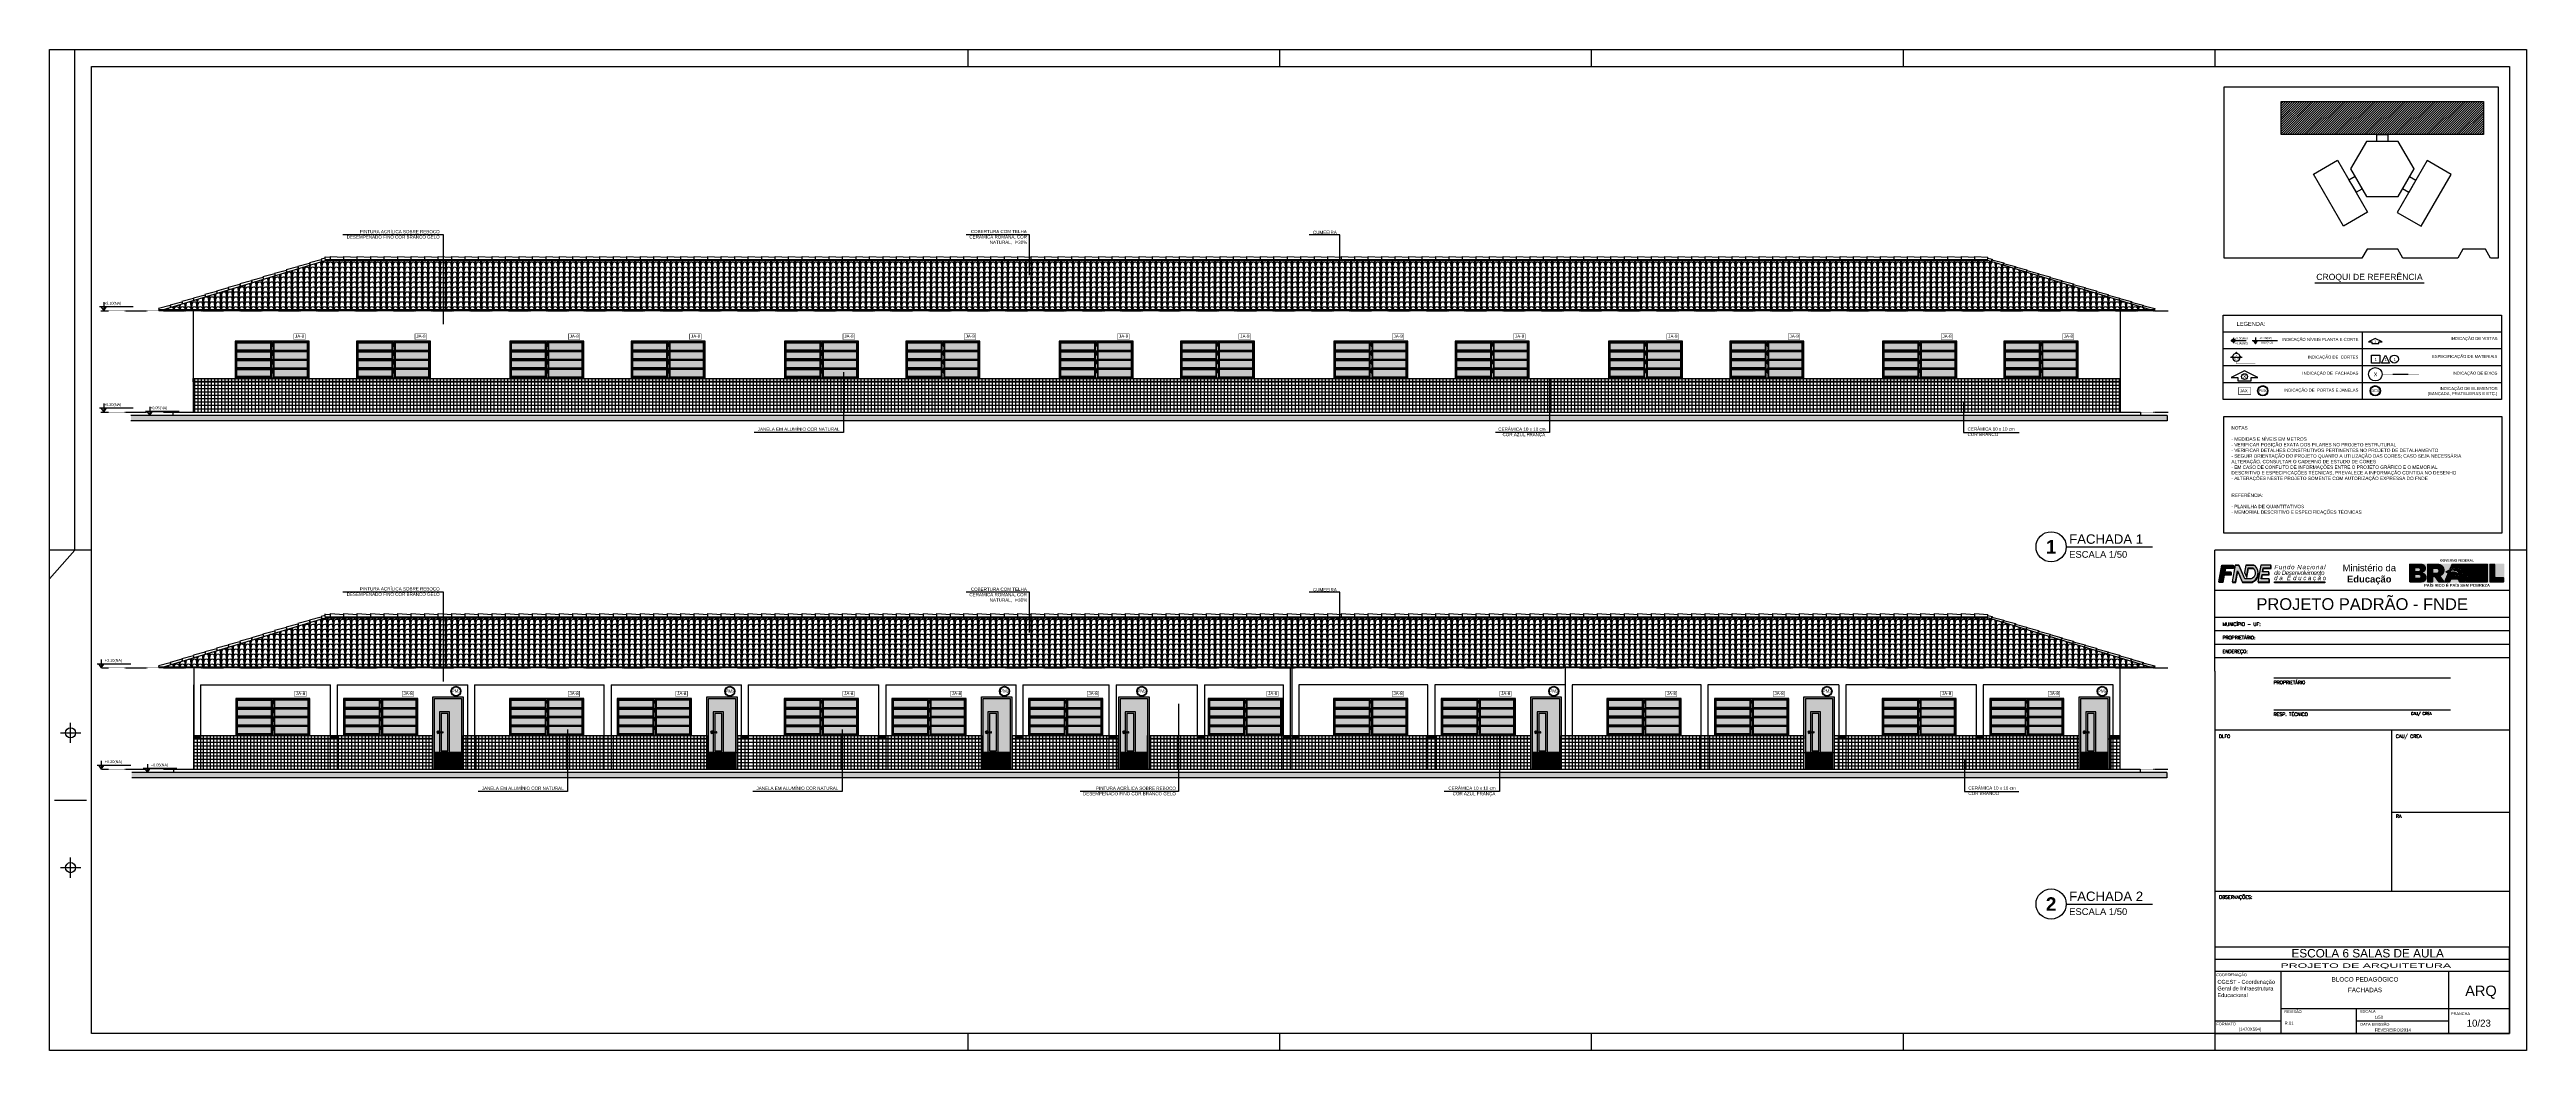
# Paper-space layout '6-ARQ-PLA-PDG0-10_R01' of a CAD drawing. Extents: x 2504 to 3974, y 14 to 608.
# The model-space entities are those that its viewports show. They can reach past a viewport. Long polylines and large blocks are cut down to what shows.
import ezdxf
from ezdxf.enums import TextEntityAlignment as Align

# ---------------------------------------------------------------- set-up
doc = ezdxf.new("R2010")
doc.units = 0
doc.header["$LTSCALE"] = 0.005
for name, pattern in [('C5', [60, 50, -5, 0, -5]), ('CONTINU', [0]), ('DASHDOT', [25.4, 12.7, -6.35, 0, -6.35]), ('HIDDEN', [9.525, 6.35, -3.175]), ('TRAÇO-2PTOS_P', [0.625, 0.25, -0.125, 0, -0.125, 0, -0.125])]:
    doc.linetypes.add(name, pattern=pattern)
doc.layers.get('0').update_dxf_attribs({"linetype": 'CONTINUOUS'})
for name, color, linetype in [('01', 1, 'CONTINUOUS'), ('02', 2, 'CONTINUOUS'), ('0_HATCH', 1, 'CONTINUOUS'), ('252', 252, 'CONTINUOUS'), ('A-01', 1, 'CONTINUOUS'), ('A-CHAO_FACHADA', 8, 'CONTINUOUS'), ('A-COTAS', 1, 'CONTINUOUS'), ('A-HACH', 1, 'CONTINUOUS'), ('A-PARED', 5, 'CONTINUOUS'), ('A-PROJCOBERTURA', 7, 'HIDDEN'), ('ARQ-EXO-1_100', 251, 'C5'), ('ARQ-HTC', 9, 'CONTINUOUS'), ('ARQ-SMB-1_025', 1, 'CONTINUOUS'), ('ARQ-SMB-1_050', 1, 'CONTINUOUS'), ('ARQ-SMB-1_100', 1, 'CONTINUOUS'), ('ARQ-TXT-1_075', 2, 'CONTINUOUS'), ('ARQ-TXT-1_100', 2, 'CONTINUOUS'), ('BL-AR-TELHA 2', 2, 'CONTINUOUS'), ('BL-CRM-03', 6, 'CONTINUOUS'), ('BL-PRA-01', 1, 'CONTINUOUS'), ('cor', 7, 'CONTINUOUS'), ('PRA', 1, 'CONTINUOUS'), ('PRES-LAYOUT', 10, 'TRAÇO-2PTOS_P'), ('TELHA', 3, 'CONTINUOUS'), ('VIEWPORT', 8, 'CONTINUOUS')]:
    doc.layers.add(name, color=color, linetype=linetype)
doc.layers.get('VIEWPORT').off()
doc.styles.add('50', font='arial.ttf', dxfattribs={"height": 0.08})
doc.styles.add('A16', font='arial.ttf', dxfattribs={"height": 0.16})
doc.styles.add('A16-E50', font='arial.ttf', dxfattribs={"height": 0.08})
doc.styles.add('A20', font='arial.ttf', dxfattribs={"height": 0.2})
doc.styles.add('A26', font='arial.ttf', dxfattribs={"height": 0.26})
doc.styles.add('A36', font='arial.ttf', dxfattribs={"height": 0.36})
doc.styles.add('A40', font='arial.ttf', dxfattribs={"width": 1.1, "height": 0.4})
doc.styles.add('A60', font='arial.ttf', dxfattribs={"height": 0.6})
doc.styles.add('CastleT', font='')
doc.styles.add('ESC-50-A20', font='arial.ttf', dxfattribs={"height": 0.1})
doc.styles.add('FNDE', font='arial.ttf', dxfattribs={"height": 4.5})
doc.styles.add('FNDE Texto Cota 0025', font='verdana.ttf', dxfattribs={"height": 0.04})
doc.styles.add('R80', font='SIMPLEX.SHX', dxfattribs={"height": 0.2})
doc.styles.get("Standard").update_dxf_attribs({"font": 'simplex.shx'})
doc.styles.add('TAG ESCALA', font='arial.ttf', dxfattribs={"height": 2.5})
doc.styles.add('TAG NUMERO', font='arialbd.ttf', dxfattribs={"height": 5})
doc.styles.add('TAG TITULO', font='arial.ttf', dxfattribs={"height": 3.5})
doc.styles.get('CastleT').set_extended_font_data('CastleT')
doc.dimstyles.new('FNDE 1-0025', dxfattribs={"dimscale": 5, "dimtxt": 0.04, "dimasz": 0.01, "dimexe": 0.15, "dimexo": 0.15, "dimgap": 0.005, "dimtad": 1, "dimzin": 1, "dimdsep": 46, "dimtxsty": 'FNDE Texto Cota 0025', "dimblk": 'tic', "dimcen": 0.015, "dimdle": 0.15, "dimse1": 1, "dimse2": 1, "dimclrd": 251, "dimclre": 251, "dimclrt": 256, "dimaunit": 1, "dimadec": 3, "dimazin": 0, "dimtfac": 1, "dimtix": 1, "dimtmove": 2, "dimatfit": 3, "dimfxl": 0.15, "dimtvp": 1, "dimtolj": 1, "dimtzin": 0, "dimarcsym": 0})

# ---------------------------------------------------------------- blocks, each defined once
blk = doc.blocks.new('FNDE')
blk.add_hatch(color=30).paths.add_polyline_path([(32.9, 0), (32.9, -0.6), (62.8, -0.6), (62.8, 0)])
at = {"layer": 'BL-CRM-03'}
blk.add_hatch(color=170, dxfattribs=at).paths.add_polyline_path([(3.2, 5.9), (3.6, 8.3), (8.4, 8.3), (8.4, 10), (1.8, 10), (0, 0), (2.1, 0), (2.9, 4.2), (7, 4.2), (7, 5.9)])
h = blk.add_hatch(color=170, dxfattribs=at)
h.paths.add_polyline_path([(1.8, 10), (0, 0), (2.1, 0), (2.9, 4.2), (7, 4.2), (7, 5.9), (3.2, 5.9), (3.6, 8.3), (8.4, 8.3), (8.4, 10)], flags=17)
h.paths.add_polyline_path([(1.8, 10), (0, 0)], flags=0)
h.paths.add_polyline_path([(0, 0), (1.8, 10), (8.4, 10), (8.4, 8.3), (3.6, 8.3), (3.2, 5.9), (7, 5.9), (7, 4.2), (2.9, 4.2), (2.1, 0)], flags=17)
h = blk.add_hatch(color=170, dxfattribs=at)
h.paths.add_polyline_path([(1.8, 10), (0, 0), (2.1, 0), (2.9, 4.2), (7, 4.2), (7, 5.9), (3.2, 5.9), (3.6, 8.3), (8.4, 8.3), (8.4, 10)], flags=17)
h.paths.add_polyline_path([(1.8, 10), (0, 0)], flags=0)
h.paths.add_polyline_path([(0, 0), (1.8, 10), (8.4, 10), (8.4, 8.3), (3.6, 8.3), (3.2, 5.9), (7, 5.9), (7, 4.2), (2.9, 4.2), (2.1, 0)], flags=17)
h = blk.add_hatch(color=170, dxfattribs=at)
h.paths.add_polyline_path([(1.8, 10), (0, 0), (2.1, 0), (2.9, 4.2), (7, 4.2), (7, 5.9), (3.2, 5.9), (3.6, 8.3), (8.4, 8.3), (8.4, 10)], flags=17)
h.paths.add_polyline_path([(1.8, 10), (0, 0)], flags=0)
h.paths.add_polyline_path([(0, 0), (1.8, 10), (8.4, 10), (8.4, 8.3), (3.6, 8.3), (3.2, 5.9), (7, 5.9), (7, 4.2), (2.9, 4.2), (2.1, 0)], flags=17)
h = blk.add_hatch(color=170, dxfattribs=at)
h.paths.add_polyline_path([(1.8, 10), (0, 0), (2.1, 0), (2.9, 4.2), (7, 4.2), (7, 5.9), (3.2, 5.9), (3.6, 8.3), (8.4, 8.3), (8.4, 10)], flags=17)
h.paths.add_polyline_path([(1.8, 10), (0, 0)], flags=0)
h.paths.add_polyline_path([(0, 0), (1.8, 10), (8.4, 10), (8.4, 8.3), (3.6, 8.3), (3.2, 5.9), (7, 5.9), (7, 4.2), (2.9, 4.2), (2.1, 0)], flags=17)
h = blk.add_hatch(color=7, dxfattribs=at)
h.paths.add_polyline_path([(8.6, 8), (8.6, 9.7), (8.4, 9.7), (8.4, 8.3), (3.6, 8.3), (3.2, 5.9), (3.4, 5.9), (3.8, 8)])
h.paths.add_polyline_path([(2.9, 4.2), (2.1, 0), (0.2, 0), (0.2, -0.3), (2.3, -0.3), (3.1, 3.9), (7.2, 3.9), (7.2, 5.6), (7, 5.6), (7, 4.2)])
h = blk.add_hatch(color=170, dxfattribs=at)
h.paths.add_polyline_path([(11.8, 10), (9.6, 10), (7.8, 0), (9.9, 0), (11.1, 6.5), (11.3, 6.1), (11.3, 6.1), (13.8, 0), (19.5, 0, 0.279763), (23.1, 4, 0.314697), (20.8, 10), (16, 10), (15.2, 5.6), (16.4, 3), (17.4, 8.3), (20.2, 8.3, -0.285658), (21.4, 4.4, -0.266372), (19.2, 1.7), (15.3, 1.7)])
h.paths.add_polyline_path([(23.1, 0), (29.8, 0), (29.8, 1.7), (25.1, 1.7), (25.6, 4.4), (29.7, 4.4), (29.7, 5.9), (25.9, 5.9), (26.3, 8.3), (30.7, 8.3), (30.7, 10), (24.9, 10)])
h = blk.add_hatch(color=7, dxfattribs=at)
h.paths.add_polyline_path([(10.1, -0.3), (11.3, 6.1), (11.1, 6.5), (9.9, 0), (8, 0), (8, -0.3)])
h.paths.add_polyline_path([(19.7, -0.3, 0.279763), (23.2, 3.7, 0.192498), (22.7, 7.8, -0.174547), (23.1, 4, -0.279763), (19.5, 0), (13.8, 0), (14, -0.3)])
h.paths.add_polyline_path([(17.6, 8), (20.4, 8, -0.080504), (21.2, 7, 0.105578), (20.2, 8.3), (17.4, 8.3), (16.4, 3), (16.6, 2.6)])
h = blk.add_hatch(color=7, dxfattribs=at)
h.paths.add_polyline_path([(30.9, 8), (30.9, 9.7), (30.7, 9.7), (30.7, 8.3), (26.3, 8.3), (25.9, 5.9), (26.1, 5.9), (26.5, 8)])
h.paths.add_polyline_path([(29.8, 4.1), (29.8, 5.6), (29.7, 5.6), (29.7, 4.4), (25.6, 4.4), (25.1, 1.7), (25.4, 1.7), (25.8, 4.1)])
h.paths.add_polyline_path([(30, -0.3), (30, 1.3), (29.8, 1.3), (29.8, 0), (23.3, 0), (23.3, -0.3)])
at = {"color": 170}
for p, q in [((7, 5.9), (7, 4.2)), ((9.8, 10), (11.8, 10)), ((16, 10), (20.7, 10))]:
    blk.add_line(p, q, dxfattribs=at)
for points in [[(1.8, 10), (0, 0), (1.8, 10), (8.4, 10), (8.4, 8.3), (3.6, 8.3), (3.2, 5.9), (7, 5.9), (7, 4.2), (2.9, 4.2), (2.1, 0), (0, 0)], [(15.4, 1.7), (12, 9.7), (12, 9.7)]]:
    blk.add_lwpolyline(points, dxfattribs=at)
at = {"color": 7}
for points in [[(7, 5.6), (7.2, 5.6), (7.2, 3.9), (3.1, 3.9), (2.3, -0.3), (0.2, -0.3), (0.2, 0)], [(8.4, 9.7), (8.6, 9.7), (8.6, 8), (3.8, 8), (3.4, 5.9)], [(23.3, 0), (23.3, -0.3), (30, -0.3), (30, 1.3), (29.8, 1.3)], [(25.4, 1.7), (25.8, 4.1), (29.8, 4.1), (29.8, 5.6), (29.7, 5.6)], [(26.1, 5.9), (26.5, 8), (30.9, 8), (30.9, 9.7), (30.7, 9.7)]]:
    blk.add_lwpolyline(points, dxfattribs=at)
at = {"color": 170}
blk.add_lwpolyline([(23, 3.9, 0.319097), (20.8, 10), (16, 10), (15.2, 5.6), (16.4, 3), (17.4, 8.3), (20.2, 8.3, -0.285658), (21.4, 4.4, -0.266372), (19.2, 1.7), (15.3, 1.7), (11.8, 10), (9.6, 10), (7.8, 0), (9.9, 0), (11.1, 6.5), (13.8, 0), (19.5, 0, 0.284541), (23.1, 4.1)], format="xyb", dxfattribs=at)
at = {"color": 7}
for points in [[(8, 0), (8, -0.3), (10.1, -0.3), (11.3, 6.1), (14, -0.3), (19.7, -0.3, 0.284541), (23.2, 3.8)], [(16.4, 3), (16.6, 2.6), (17.6, 8), (20.4, 8, -0.080504), (21.2, 7)], [(23.2, 3.6, 0.196648), (22.7, 7.8, 0.196648)]]:
    blk.add_lwpolyline(points, format="xyb", dxfattribs=at)
at = {"color": 170}
blk.add_lwpolyline([(30.7, 10), (24.9, 10), (23.1, 0), (29.8, 0), (29.8, 1.7), (25.1, 1.7), (25.6, 4.4), (29.7, 4.4), (29.7, 5.9), (25.9, 5.9), (26.3, 8.3), (30.7, 8.3)], close=True, dxfattribs=at)
at = {"color": 30}
blk.add_lwpolyline([(32.9, 0), (62.8, 0), (62.8, -0.6), (32.9, -0.6)], close=True, dxfattribs=at)
at = {"color": 7, "char_height": 2.6, "width": 43.228, "attachment_point": 1, "style": 'FNDE'}
for s, insert in [('{\\fArial|b0|i1|c0|p34;\\T0.9;de Desenvolvimento}', (32.8, 6.7)), ('{\\fArial|b0|i1|c238|p34;\\T1.5;da Educaçăo\\T1.4; }', (32.8, 3.6)), ('{\\fArial|b0|i1|c238|p34;\\T1.2;Fundo Nacional\\fArial|b0|i0|c238|p34;\\T1; }', (32.9, 10.1))]:
    blk.add_mtext(s, dxfattribs=dict(at, insert=insert))
blk = doc.blocks.new('CARIMBO')
at = {"true_color": 0x124700}
blk.add_hatch(color=88, dxfattribs=at).paths.add_polyline_path([(751.27, 738.36), (751.27, 738.36), (750.84, 738.11), (750.42, 738.36), (750.42, 738.36), (750.84, 738.08)])
at = {"layer": 'cor'}
h = blk.add_hatch(color=88, dxfattribs=at)
h.set_gradient(color1=(18, 71, 0), color2=(43, 173, 0), rotation=45, tint=1)
h.paths.add_polyline_path([(748.96, 738.41, 0.866951), (748.88, 738.94), (748.2, 738.94, 0.414214), (748.14, 738.88), (748.14, 737.88, 0.414214), (748.2, 737.82), (748.89, 737.82, 0.912014)])
h.paths.add_polyline_path([(748.74, 738.1), (748.51, 738.1), (748.51, 738.26), (748.74, 738.26, -1)], flags=16)
h.paths.add_polyline_path([(748.71, 738.5), (748.51, 738.5), (748.51, 738.66), (748.71, 738.66, -1)], flags=16)
at = {"layer": 'cor', "true_color": 0xf7d426}
h = blk.add_hatch(color=40, dxfattribs=at)
h.paths.add_polyline_path([(753.26, 738.2, 0.414214), (753.32, 738.14), (753.74, 738.14, -0.414214), (753.8, 738.08), (753.8, 738.88, 0.414214), (753.74, 738.94), (753.21, 738.94, -0.414214), (753.26, 738.88)])
h.paths.add_polyline_path([(752.9, 738.88, -0.414214), (752.95, 738.94), (752.78, 738.94, -0.414214), (752.83, 738.88), (752.83, 737.88, -0.414214), (752.78, 737.82), (752.95, 737.82, -0.414214), (752.9, 737.88)])
h.paths.add_polyline_path([(750.03, 738.2), (750.23, 737.91), (750.42, 738.36), (750.27, 738.45), (750.52, 738.6), (750.65, 738.9, -0.301755), (750.7, 738.94), (749.8, 738.94, -0.047823), (749.97, 738.92, -0.713696)])
h.paths.add_polyline_path([(749.58, 738.4), (749.77, 738.4, 1), (749.77, 738.63), (749.58, 738.63)])
h.paths.add_polyline_path([(749.91, 737.82, -0.246669), (749.86, 737.85), (749.67, 738.12, 0.736091), (749.58, 738.1), (749.58, 737.88, -0.414214), (749.53, 737.82)])
h.paths.add_polyline_path([(748.74, 738.1, 1), (748.74, 738.26), (748.51, 738.26), (748.51, 738.1)])
h.paths.add_polyline_path([(748.51, 738.66), (748.51, 738.5), (748.71, 738.5, 1), (748.71, 738.66)])
h.paths.add_polyline_path([(750.69, 737.99, 0.301755), (750.64, 737.96), (750.6, 737.86, -0.301755), (750.55, 737.82), (751.14, 737.82, -0.301755), (751.09, 737.86), (751.05, 737.96, 0.301755), (751, 737.99)])
h.paths.add_polyline_path([(749.26, 738.94), (748.88, 738.94, -0.866951), (748.96, 738.41, -0.878048), (748.91, 737.82), (749.26, 737.82, -0.414214), (749.2, 737.88), (749.2, 738.88, -0.414214)])
at = {"layer": 'cor'}
h = blk.add_hatch(color=88, dxfattribs=at)
h.set_gradient(color1=(18, 71, 0), color2=(43, 173, 0), rotation=45, tint=1)
h.paths.add_polyline_path([(749.2, 737.88, 0.414214), (749.26, 737.82), (749.53, 737.82, 0.414214), (749.58, 737.88), (749.58, 738.1, -0.736091), (749.67, 738.12), (749.86, 737.85, 0.246669), (749.91, 737.82), (750.24, 737.82, -0.536387), (750.21, 737.86), (750.23, 737.91), (750.03, 738.2, 0.713696), (749.97, 738.92, 0.062724), (749.75, 738.94), (749.26, 738.94, 0.414214), (749.2, 738.88)])
h.paths.add_polyline_path([(749.58, 738.4), (749.58, 738.63), (749.77, 738.63, -1), (749.77, 738.4)], flags=16)
h = blk.add_hatch(color=88, dxfattribs=at)
h.set_gradient(color1=(18, 71, 0), color2=(43, 173, 0), rotation=45, tint=1)
h.paths.add_polyline_path([(750.64, 737.96, -0.301755), (750.69, 737.99), (751, 737.99, -0.301755), (751.05, 737.96), (751.09, 737.86, 0.301755), (751.14, 737.82), (751.45, 737.82, 0.536387), (751.48, 737.86), (751.27, 738.36), (750.84, 738.11), (750.42, 738.36), (750.21, 737.86, 0.536387), (750.24, 737.82), (750.55, 737.82, 0.301755), (750.6, 737.86)])
h.paths.add_polyline_path([(751.17, 738.6), (751.04, 738.9, 0.301755), (750.99, 738.94), (750.7, 738.94, 0.301755), (750.65, 738.9), (750.52, 738.6), (750.84, 738.79)])
h = blk.add_hatch(color=40, dxfattribs=at)
h.set_gradient(color1=(243, 175, 18), color2=(255, 127, 0), rotation=270, tint=1, name='HEMISPHERICAL')
h.paths.add_polyline_path([(751.42, 738.45), (750.84, 738.79), (750.27, 738.45), (750.84, 738.11)])
h.paths.add_polyline_path([(750.64, 738.45, -1), (751.05, 738.45, -1)], flags=16)
h = blk.add_hatch(color=171, dxfattribs=at)
h.set_gradient(color1=(102, 140, 255), color2=(10, 65, 153), rotation=270, tint=1, name='HEMISPHERICAL')
h.paths.add_polyline_path([(750.65, 738.51, -0.20647), (751.04, 738.43, 0.021018), (751.05, 738.45, 0.855475)])
h.paths.add_polyline_path([(751.04, 738.4, 0.224005), (750.65, 738.47, 0.030255), (750.64, 738.45, 0.871589)])
at = {"layer": 'cor', "true_color": 0xf4df43}
h = blk.add_hatch(color=53, dxfattribs=at)
edge = h.paths.add_edge_path()
edge.add_spline(control_points=[(751.6, 738.2), (751.62, 738.18), (751.69, 738.13), (751.83, 738.1), (751.96, 738.09), (752.04, 738.11), (752.05, 738.16), (752.01, 738.19), (751.93, 738.22), (751.78, 738.24), (751.6, 738.29), (751.44, 738.41), (751.42, 738.56), (751.43, 738.69), (751.49, 738.81), (751.58, 738.89), (751.64, 738.92), (751.72, 738.94)], knot_values=[0.065919, 0.065919, 0.065919, 0.065919, 0.132216, 0.300366, 0.426053, 0.481008, 0.522695, 0.580041, 0.634819, 0.765803, 0.969397, 1.125194, 1.241711, 1.336641, 1.472206, 1.56492, 1.65521, 1.65521, 1.65521, 1.65521], degree=3, periodic=0)
edge.add_line((751.72, 738.94), (750.99, 738.94))
edge.add_arc((750.99, 738.88), 0.0573, 22.8342, 90, ccw=False)
edge.add_line((751.04, 738.9), (751.17, 738.6))
edge.add_line((751.17, 738.6), (751.42, 738.45))
edge.add_line((751.42, 738.45), (751.27, 738.36))
edge.add_line((751.27, 738.36), (751.4, 738.04))
edge.add_line((751.4, 738.04), (751.52, 738.19))
edge.add_arc((751.56, 738.15), 0.0566, 53.721, 142.0364, ccw=False)
edge = h.paths.add_edge_path()
edge.add_arc((752.52, 738.88), 0.0573, 90, 180, ccw=False)
edge.add_line((752.52, 738.94), (752.11, 738.94))
edge.add_arc((751.99, 738.31), 0.642, 51.0519, 79.1443, ccw=False)
edge.add_line((752.4, 738.81), (752.25, 738.6))
edge.add_arc((752.2, 738.63), 0.0573, 236.5787, 324.3401, ccw=False)
edge.add_spline(control_points=[(752.17, 738.58), (752.13, 738.61), (752.04, 738.65), (751.91, 738.67), (751.79, 738.66), (751.8, 738.58), (751.92, 738.54), (752.12, 738.51), (752.37, 738.42), (752.45, 738.18), (752.38, 737.95), (752.25, 737.86), (752.12, 737.82)], knot_values=[0.044554, 0.044554, 0.044554, 0.044554, 0.150842, 0.328725, 0.389861, 0.448625, 0.477745, 0.709396, 0.965606, 1.159666, 1.316654, 1.549437, 1.549437, 1.549437, 1.549437], degree=3, periodic=0)
edge.add_line((752.12, 737.82), (752.52, 737.82))
edge.add_arc((752.52, 737.88), 0.0573, 180, 270, ccw=False)
edge.add_line((752.47, 737.88), (752.47, 738.88))
edge = h.paths.add_edge_path()
edge.add_spline(control_points=[(751.74, 737.82), (751.65, 737.83), (751.57, 737.86), (751.49, 737.9), (751.46, 737.92)], knot_values=[0.075756, 0.075756, 0.075756, 0.075756, 0.2593, 0.320309, 0.320309, 0.320309, 0.320309], degree=3, periodic=0)
edge.add_line((751.46, 737.92), (751.48, 737.86))
edge.add_arc((751.45, 737.85), 0.0286, -90, 22.8342, ccw=False)
edge.add_line((751.45, 737.82), (751.74, 737.82))
at = {"layer": 'cor'}
h = blk.add_hatch(color=88, dxfattribs=at)
h.set_gradient(color1=(18, 71, 0), color2=(43, 173, 0), rotation=45, tint=1)
edge = h.paths.add_edge_path()
edge.add_spline(control_points=[(752.12, 737.82), (752.25, 737.86), (752.38, 737.95), (752.45, 738.18), (752.37, 738.42), (752.12, 738.51), (751.92, 738.54), (751.8, 738.58), (751.79, 738.66), (751.91, 738.67), (752.04, 738.65), (752.13, 738.61), (752.17, 738.58)], knot_values=[0.044554, 0.044554, 0.044554, 0.044554, 0.277337, 0.434326, 0.628385, 0.884595, 1.116246, 1.145366, 1.20413, 1.265267, 1.443149, 1.549437, 1.549437, 1.549437, 1.549437], degree=3, periodic=0)
edge.add_arc((752.2, 738.63), 0.0573, 236.5787, 324.3401)
edge.add_line((752.25, 738.6), (752.4, 738.81))
edge.add_arc((751.99, 738.31), 0.642, 51.0519, 79.1443)
edge.add_line((752.11, 738.94), (751.72, 738.94))
edge.add_spline(control_points=[(751.72, 738.94), (751.64, 738.92), (751.58, 738.89), (751.49, 738.81), (751.43, 738.69), (751.42, 738.56), (751.44, 738.41), (751.6, 738.29), (751.78, 738.24), (751.93, 738.22), (752.01, 738.19), (752.05, 738.16), (752.04, 738.11), (751.96, 738.09), (751.83, 738.1), (751.69, 738.13), (751.62, 738.18), (751.6, 738.2)], knot_values=[0.065919, 0.065919, 0.065919, 0.065919, 0.15621, 0.248924, 0.384488, 0.479419, 0.595936, 0.751732, 0.955327, 1.08631, 1.141089, 1.198434, 1.240121, 1.295076, 1.420763, 1.588913, 1.65521, 1.65521, 1.65521, 1.65521], degree=3, periodic=0)
edge.add_arc((751.56, 738.15), 0.0566, 53.721, 142.0364)
edge.add_line((751.52, 738.19), (751.4, 738.04))
edge.add_line((751.4, 738.04), (751.46, 737.92))
edge.add_spline(control_points=[(751.46, 737.92), (751.49, 737.9), (751.57, 737.86), (751.65, 737.83), (751.74, 737.82)], knot_values=[0.075756, 0.075756, 0.075756, 0.075756, 0.136765, 0.320309, 0.320309, 0.320309, 0.320309], degree=3, periodic=0)
edge.add_line((751.74, 737.82), (752.12, 737.82))
h = blk.add_hatch(color=88, dxfattribs=at)
h.set_gradient(color1=(18, 71, 0), color2=(43, 173, 0), rotation=45, tint=1)
h.paths.add_polyline_path([(752.83, 738.88, 0.414214), (752.78, 738.94), (752.52, 738.94, 0.414214), (752.47, 738.88), (752.47, 737.88, 0.414214), (752.52, 737.82), (752.78, 737.82, 0.414214), (752.83, 737.88)])
h = blk.add_hatch(color=88, dxfattribs=at)
h.set_gradient(color1=(18, 71, 0), color2=(43, 173, 0), rotation=45, tint=1)
h.paths.add_polyline_path([(753.26, 738.88, 0.414214), (753.21, 738.94), (752.95, 738.94, 0.414214), (752.9, 738.88), (752.9, 737.88, 0.414214), (752.95, 737.82), (753.74, 737.82, 0.414214), (753.8, 737.88), (753.8, 738.08, 0.414214), (753.74, 738.14), (753.32, 738.14, -0.414214), (753.26, 738.2)])
at = {"layer": 'PRA', "color": 2}
for p, q in [((754.11, 739.75), (736.61, 739.75)), ((736.61, 732.55), (736.61, 739.75)), ((754.11, 737.35), (736.61, 737.35)), ((754.11, 737.35), (736.61, 737.35)), ((754.11, 737.35), (736.61, 737.35)), ((754.11, 735.75), (736.61, 735.75)), ((754.11, 734.95), (736.61, 734.95)), ((754.11, 734.15), (736.61, 734.15)), ((754.11, 733.35), (736.61, 733.35)), ((736.61, 732.55), (736.61, 711.05)), ((750.61, 732.14), (740.11, 732.14)), ((750.61, 730.25), (740.11, 730.25)), ((754.11, 729.05), (736.61, 729.05)), ((747.11, 729.05), (747.11, 719.49)), ((747.11, 724.2), (754.11, 724.2)), ((754.11, 719.49), (736.61, 719.49)), ((736.61, 715.47), (754.11, 715.47)), ((736.61, 714.75), (754.11, 714.75)), ((740.56, 711.05), (740.56, 714.75)), ((750.51, 711.05), (750.51, 714.75)), ((740.56, 711.79), (736.61, 711.79)), ((754.11, 712.53), (740.56, 712.53)), ((745.03, 711.05), (745.03, 712.53)), ((750.51, 711.79), (745.03, 711.79))]:
    blk.add_line(p, q, dxfattribs=at)
at = {"layer": 'PRA', "color": 4}
blk.add_lwpolyline([(736.61, 711.05), (754.11, 711.05), (754.11, 716.19), (736.61, 716.19)], close=True, dxfattribs=at)
at = {"layer": 'PRA', "color": 7, "xscale": 0.1000000000000227, "yscale": 0.1000000000000227, "zscale": 0.1000000000000227}
blk.add_blockref('FNDE', (736.86, 737.86), dxfattribs=at)
at = {"color": 7, "width": 5.5767, "attachment_point": 1, "style": '50'}
for s, insert, char_height in [('\\pi1.7847;{\\fArial|b1|i0|c0|p34;GOVERNO FEDERAL}', (748.19, 739.2), 0.1432), ('\\pi0.84331;{\\fArial|b1|i0|c0|p34;PAÍS RICO É PAÍS SEM POBREZA}', (748.19, 737.74), 0.1718)]:
    blk.add_mtext(s, dxfattribs=dict(at, insert=insert, char_height=char_height))
at = {"layer": 'PRA', "color": 4, "style": 'A36'}
blk.add_text('PROJETO PADRÃO - FNDE', height=0.7, dxfattribs=at).set_placement((745.36, 736.19), align=Align.CENTER)
at = {"layer": 'PRA', "color": 2, "style": 'R80'}
for s, p in [('MUNICÍPIO - UF:', (737.07, 735.35)), ('PROPRIETÁRIO:', (737.07, 734.55)), ('ENDEREÇO:', (737.07, 733.73))]:
    blk.add_text(s, height=0.2, dxfattribs=at).set_placement(p, align=Align.MIDDLE_LEFT)
for s, p in [('PROPRIETÁRIO', (740.11, 731.99)), ('RESP. TÉCNICO', (740.11, 730.1)), ('DLFO', (736.86, 728.8)), ('CAU/ CREA', (747.36, 728.8)), ('OBSERVAÇÕES:', (736.86, 719.25))]:
    blk.add_text(s, height=0.2, dxfattribs=at).set_placement(p, align=Align.TOP_LEFT)
at = {"layer": 'PRA', "color": 3}
blk.add_text('CAU/ CREA ', height=0.16, dxfattribs=at).set_placement((748.26, 729.96))
at = {"layer": 'PRA', "color": 2}
for s, height, style, p in [('RA', 0.2, 'R80', (747.36, 723.85)), ('COORDENAÇÃO', 0.1646, 'A16', (736.69, 714.46)), ('FORMATO', 0.165, 'A16', (736.71, 711.54)), ('REVISÃO', 0.165, 'A16', (740.74, 712.27)), ('ESCALA', 0.165, 'A16', (745.25, 712.29)), ('DATA EMISSÃO', 0.1646, 'A16', (745.25, 711.52)), ('PRANCHA', 0.165, 'A16', (750.63, 712.15))]:
    blk.add_text(s, height=height, dxfattribs=dict(at, style=style)).set_placement(p)
at = {"layer": 'PRA', "color": 2, "insert": (743.53, 738.89), "char_height": 0.4, "width": 4.4424, "attachment_point": 1, "style": 'FNDE'}
blk.add_mtext('\\pi0.66992;{\\fArial|b0|i0|c238|p34;Ministério} da{\\fArial|b0|i0|c238|p34; \\P\\pi0.93159;\\fArial|b1|i0|c238|p34;Educação}', dxfattribs=at)
at = {"layer": 'PRA', "color": 4, "insert": (740.97, 716.07), "char_height": 0.5, "width": 59.7103, "attachment_point": 1, "style": 'A36'}
blk.add_mtext(' ESCOLA 6 SALAS DE AULA', dxfattribs=at)
at = {"layer": 'PRA', "color": 3, "insert": (736.77, 714.24), "char_height": 0.2362, "width": 36.2642, "attachment_point": 1, "style": 'A20'}
blk.add_mtext('{\\fArial|b0|i0|c238|p34;CGEST - }C{\\fArial|b0|i0|c238|p34;oordenação }\\PG{\\fArial|b0|i0|c238|p34;eral de }I{\\fArial|b0|i0|c238|p34;nfraestrutura} \\PEducacional', dxfattribs=at)
at = {"layer": 'PRA', "color": 3, "style": 'A20'}
for tag, p, height in [('MUNICIPIO', (741.24, 735.25), 0.2), ('ENDEREÇO', (741.24, 733.74), 0.2), ('R-01', (740.75, 711.9), 0.185), ('R-02', (740.75, 711.55), 0.185), ('ESCALA', (746.11, 711.93), 0.185), ('DESENHO', (738.03, 711.22), 0.185), ('R-03', (740.75, 711.21), 0.185), ('DATA', (746.11, 711.17), 0.185)]:
    blk.add_attdef(tag, p, '', height=height, dxfattribs=at)
at = {"layer": 'PRA', "color": 4, "style": 'A26'}
for tag, p in [('DESCRIÇÃO-1', (745.54, 714.27)), ('DESCRIÇÃO-2', (745.54, 713.64)), ('DESCRIÇÃO-3', (745.54, 713.03))]:
    blk.add_attdef(tag, text='', height=0.267, dxfattribs=at).set_placement(p, align=Align.MIDDLE_CENTER)
at = {"layer": 'PRA', "color": 6}
for tag, height, style, p in [('ARQ', 0.617, 'A60', (752.41, 713.59)), ('00/00', 0.411, 'A40', (752.28, 711.67))]:
    blk.add_attdef(tag, text='', height=height, dxfattribs=dict(at, style=style)).set_placement(p, align=Align.MIDDLE_CENTER)
blk = doc.blocks.new('FNDE-Ind Corte-1_100')
blk.add_hatch(color=251).paths.add_polyline_path([(242, -2.39), (242.21, -2.39, -1), (243.01, -2.39), (243.23, -2.39), (242.61, -1.77)])
at = {"color": 251, "linetype": 'Continuous'}
blk.add_line((243.23, -2.39), (242, -2.39), dxfattribs=at)
blk.add_circle((242.61, -2.39), 0.4, dxfattribs=at)
blk = doc.blocks.new('FNDE-Nível Corte-1_050')
blk.add_hatch(color=251).paths.add_polyline_path([(140.657, -0.187), (140.741, -0.187), (140.657, -0.313)])
at = {"color": 251}
for p, q in [((140.531, -0.187), (141.531, -0.187)), ((140.657, -0.061), (140.657, -0.313))]:
    blk.add_line(p, q, dxfattribs=at)
blk.add_lwpolyline([(140.573, -0.187), (140.657, -0.313), (140.741, -0.187)], dxfattribs=at)
blk = doc.blocks.new('FNDE-Nível Planta-1_050')
at = {"linetype": 'Continuous', "ltscale": 0.5}
h = blk.add_hatch(color=251, dxfattribs=at)
h.paths.add_polyline_path([(135.698, 5.827), (135.698, 5.894, 0.414214), (135.631, 5.827)])
h.paths.add_polyline_path([(135.698, 5.827), (135.698, 5.76, 0.414214), (135.766, 5.827)])
at = {"color": 251}
for p, q in [((135.698, 5.928), (135.698, 5.726)), ((135.598, 5.827), (135.766, 5.827)), ((135.766, 5.827), (136.198, 5.827))]:
    blk.add_line(p, q, dxfattribs=at)
blk.add_circle((135.698, 5.827), 0.0672, dxfattribs=at)
blk = doc.blocks.new('TituloDesenho')
at = {"color": 251}
blk.add_circle((0, 0), 0.5, dxfattribs=at)
at = {"style": 'CastleT'}
blk.add_attdef('N', text='', height=0.425, dxfattribs=at).set_placement((0, 0), align=Align.MIDDLE_CENTER)
for tag, p in [('TÍTULO', (0.596, 0.097)), ('ESCALA', (0.596, -0.365))]:
    blk.add_attdef(tag, p, '', height=0.3, dxfattribs=at)
blk = doc.blocks.new('tic')
at = {"color": 251}
for p, q in [((-1, 0), (1, 0)), ((0, -1), (0, 1))]:
    blk.add_line(p, q, dxfattribs=at)
blk.add_line((-0.6, -0.6), (0.6, 0.6))

msp = doc.modelspace()

# ---------------------------------------------------------------- hatches: boundary and pattern name
h = msp.add_hatch()
h.set_pattern_fill('DOTS', color=1, scale=0.025, style=0)
h.set_pattern_definition([(0, (215.756362, 46.58033), (0.0198438, 0.0396875), [0, -0.0396875])])
h.paths.add_polyline_path([(216.556, 47.08), (215.756, 47.08), (215.756, 46.58), (216.556, 46.58)])
h = msp.add_hatch()
h.set_pattern_fill('DOTS', color=1, scale=0.025, style=0)
h.set_pattern_definition([(0, (223.881362, 46.58033), (0.0198438, 0.0396875), [0, -0.0396875])])
h.paths.add_polyline_path([(224.681, 47.08), (223.881, 47.08), (223.881, 46.58), (224.681, 46.58)])
h = msp.add_hatch()
h.set_pattern_fill('DOTS', color=1, scale=0.025, style=0)
h.set_pattern_definition([(0, (232.031362, 46.58033), (0.0198438, 0.0396875), [0, -0.0396875])])
h.paths.add_polyline_path([(232.831, 47.08), (232.031, 47.08), (232.031, 46.58), (232.831, 46.58)])
h = msp.add_hatch()
h.set_pattern_fill('DOTS', color=1, scale=0.025, style=0)
h.set_pattern_definition([(0, (236.106362, 46.58033), (0.0198438, 0.0396875), [0, -0.0396875])])
h.paths.add_polyline_path([(236.906, 47.08), (236.106, 47.08), (236.106, 46.58), (236.906, 46.58)])
h = msp.add_hatch()
h.set_pattern_fill('DOTS', color=1, scale=0.025, style=0)
h.set_pattern_definition([(0, (248.331362, 46.58033), (0.0198438, 0.0396875), [0, -0.0396875])])
h.paths.add_polyline_path([(249.131, 47.08), (248.331, 47.08), (248.331, 46.58), (249.131, 46.58)])
h = msp.add_hatch()
h.set_pattern_fill('DOTS', color=1, scale=0.025, style=0)
h.set_pattern_definition([(0, (256.440773, 46.58033), (0.0198438, 0.0396875), [0, -0.0396875])])
h.paths.add_polyline_path([(257.241, 47.08), (256.441, 47.08), (256.441, 46.58), (257.241, 46.58)])
h = msp.add_hatch()
h.set_pattern_fill('DOTS', color=1, scale=0.025, style=0)
h.set_pattern_definition([(0, (264.606362, 46.58033), (0.0198438, 0.0396875), [0, -0.0396875])])
h.paths.add_polyline_path([(265.406, 47.08), (264.606, 47.08), (264.606, 46.58), (265.406, 46.58)])
at = {"layer": '01'}
for points in [[(216.556, 48.68), (215.756, 48.68), (215.756, 47.08), (215.901, 47.08), (215.901, 47.468), (215.901, 47.668), (215.889, 47.668, -5.415339), (215.889, 47.693), (215.901, 47.693), (215.901, 48.28), (216.201, 48.28), (216.201, 47.468), (216.201, 47.08), (216.556, 47.08)], [(224.681, 48.68), (223.881, 48.68), (223.881, 47.08), (224.026, 47.08), (224.026, 47.468), (224.026, 47.668), (224.014, 47.668, -5.415339), (224.014, 47.693), (224.026, 47.693), (224.026, 48.28), (224.326, 48.28), (224.326, 47.468), (224.326, 47.08), (224.681, 47.08)], [(232.831, 48.68), (232.031, 48.68), (232.031, 47.08), (232.176, 47.08), (232.176, 47.468), (232.176, 47.668), (232.164, 47.668, -5.415339), (232.164, 47.693), (232.176, 47.693), (232.176, 48.28), (232.476, 48.28), (232.476, 47.468), (232.476, 47.08), (232.831, 47.08)], [(236.906, 48.68), (236.106, 48.68), (236.106, 47.08), (236.251, 47.08), (236.251, 47.468), (236.251, 47.668), (236.239, 47.668, -5.415339), (236.239, 47.693), (236.251, 47.693), (236.251, 48.28), (236.551, 48.28), (236.551, 47.468), (236.551, 47.08), (236.906, 47.08)], [(249.131, 48.68), (248.331, 48.68), (248.331, 47.08), (248.476, 47.08), (248.476, 47.468), (248.476, 47.668), (248.464, 47.668, -5.415339), (248.464, 47.693), (248.476, 47.693), (248.476, 48.28), (248.776, 48.28), (248.776, 47.468), (248.776, 47.08), (249.131, 47.08)], [(257.241, 48.68), (256.441, 48.68), (256.441, 47.08), (256.585, 47.08), (256.585, 47.468), (256.585, 47.668), (256.573, 47.668, -5.415339), (256.573, 47.693), (256.585, 47.693), (256.585, 48.28), (256.885, 48.28), (256.885, 47.468), (256.885, 47.08), (257.241, 47.08)], [(265.406, 48.68), (264.606, 48.68), (264.606, 47.08), (264.751, 47.08), (264.751, 47.468), (264.751, 47.668), (264.739, 47.668, -5.415339), (264.739, 47.693), (264.751, 47.693), (264.751, 48.28), (265.051, 48.28), (265.051, 47.468), (265.051, 47.08), (265.406, 47.08)], [(216.556, 47.08), (215.756, 47.08), (215.756, 46.58), (216.556, 46.58)], [(224.681, 47.08), (223.881, 47.08), (223.881, 46.58), (224.681, 46.58)], [(232.831, 47.08), (232.031, 47.08), (232.031, 46.58), (232.831, 46.58)], [(236.906, 47.08), (236.106, 47.08), (236.106, 46.58), (236.906, 46.58)], [(249.131, 47.08), (248.331, 47.08), (248.331, 46.58), (249.131, 46.58)], [(257.241, 47.08), (256.441, 47.08), (256.441, 46.58), (257.241, 46.58)], [(265.406, 47.08), (264.606, 47.08), (264.606, 46.58), (265.406, 46.58)]]:
    msp.add_hatch(color=40, dxfattribs=at).paths.add_polyline_path(points)
at = {"layer": '0_HATCH'}
for points in [[(265.772, 58.08), (208.587, 58.08), (208.587, 58.18), (265.772, 58.18)], [(216.606, 48.73), (215.706, 48.73), (215.706, 46.58), (215.756, 46.58), (215.756, 48.68), (216.556, 48.68), (216.556, 46.58), (216.606, 46.58)], [(224.731, 48.73), (223.831, 48.73), (223.831, 46.58), (223.881, 46.58), (223.881, 48.68), (224.681, 48.68), (224.681, 46.58), (224.731, 46.58)], [(232.881, 48.73), (231.981, 48.73), (231.981, 46.58), (232.031, 46.58), (232.031, 48.68), (232.831, 48.68), (232.831, 46.58), (232.881, 46.58)], [(236.956, 48.73), (236.056, 48.73), (236.056, 46.58), (236.106, 46.58), (236.106, 48.68), (236.906, 48.68), (236.906, 46.58), (236.956, 46.58)], [(249.181, 48.73), (248.281, 48.73), (248.281, 46.58), (248.331, 46.58), (248.331, 48.68), (249.131, 48.68), (249.131, 46.58), (249.181, 46.58)], [(257.291, 48.73), (256.391, 48.73), (256.391, 46.58), (256.441, 46.58), (256.441, 48.68), (257.241, 48.68), (257.241, 46.58), (257.291, 46.58)], [(265.456, 48.73), (264.556, 48.73), (264.556, 46.58), (264.606, 46.58), (264.606, 48.68), (265.406, 48.68), (265.406, 46.58), (265.456, 46.58)], [(216.201, 48.28), (215.901, 48.28), (215.901, 47.693), (215.951, 47.693), (215.951, 48.23), (216.151, 48.23), (216.151, 47.468), (216.151, 47.13), (215.951, 47.13), (215.951, 47.468), (215.951, 47.668), (215.901, 47.668), (215.901, 47.468), (215.901, 47.08), (216.201, 47.08), (216.201, 47.468)], [(224.326, 48.28), (224.026, 48.28), (224.026, 47.693), (224.076, 47.693), (224.076, 48.23), (224.276, 48.23), (224.276, 47.468), (224.276, 47.13), (224.076, 47.13), (224.076, 47.468), (224.076, 47.668), (224.026, 47.668), (224.026, 47.468), (224.026, 47.08), (224.326, 47.08), (224.326, 47.468)], [(232.476, 48.28), (232.176, 48.28), (232.176, 47.693), (232.226, 47.693), (232.226, 48.23), (232.426, 48.23), (232.426, 47.468), (232.426, 47.13), (232.226, 47.13), (232.226, 47.468), (232.226, 47.668), (232.176, 47.668), (232.176, 47.468), (232.176, 47.08), (232.476, 47.08), (232.476, 47.468)], [(236.551, 48.28), (236.251, 48.28), (236.251, 47.693), (236.301, 47.693), (236.301, 48.23), (236.501, 48.23), (236.501, 47.468), (236.501, 47.13), (236.301, 47.13), (236.301, 47.468), (236.301, 47.668), (236.251, 47.668), (236.251, 47.468), (236.251, 47.08), (236.551, 47.08), (236.551, 47.468)], [(248.776, 48.28), (248.476, 48.28), (248.476, 47.693), (248.526, 47.693), (248.526, 48.23), (248.726, 48.23), (248.726, 47.468), (248.726, 47.13), (248.526, 47.13), (248.526, 47.468), (248.526, 47.668), (248.476, 47.668), (248.476, 47.468), (248.476, 47.08), (248.776, 47.08), (248.776, 47.468)], [(256.885, 48.28), (256.585, 48.28), (256.585, 47.693), (256.635, 47.693), (256.635, 48.23), (256.835, 48.23), (256.835, 47.468), (256.835, 47.13), (256.635, 47.13), (256.635, 47.468), (256.635, 47.668), (256.585, 47.668), (256.585, 47.468), (256.585, 47.08), (256.885, 47.08), (256.885, 47.468)], [(265.001, 48.23), (265.001, 47.468), (265.001, 47.13), (264.801, 47.13), (264.801, 47.468), (264.801, 47.668), (264.751, 47.668), (264.751, 47.468), (264.751, 47.08), (265.051, 47.08), (265.051, 47.468), (265.051, 48.28), (264.751, 48.28), (264.751, 47.693), (264.801, 47.693), (264.801, 48.23)], [(216.606, 47.58), (223.831, 47.58), (223.831, 47.48), (216.606, 47.48)], [(249.181, 47.58), (256.391, 47.58), (256.391, 47.48), (249.181, 47.48)], [(265.562, 47.48), (265.562, 47.58), (265.456, 47.58), (265.456, 47.48)]]:
    msp.add_hatch(color=160, dxfattribs=at).paths.add_polyline_path(points)
h = msp.add_hatch(color=160, dxfattribs=at)
h.paths.add_polyline_path([(208.712, 47.58), (208.612, 47.58), (208.612, 47.48), (208.712, 47.48)])
h.paths.add_polyline_path([(208.812, 47.58), (208.712, 47.58), (208.712, 47.48), (208.812, 47.48)])
h = msp.add_hatch(color=160, dxfattribs=at)
h.paths.add_polyline_path([(212.867, 47.58), (212.867, 47.48), (215.706, 47.48), (215.706, 47.58)])
h.paths.add_polyline_path([(212.667, 47.48), (212.667, 47.58), (208.812, 47.58), (208.812, 47.48)])
h = msp.add_hatch(color=160, dxfattribs=at)
h.paths.add_polyline_path([(212.767, 47.58), (212.667, 47.58), (212.667, 47.48), (212.767, 47.48)])
h.paths.add_polyline_path([(212.867, 47.58), (212.767, 47.58), (212.767, 47.48), (212.867, 47.48)])
h = msp.add_hatch(color=160, dxfattribs=at)
h.paths.add_polyline_path([(224.862, 47.48), (224.862, 47.58), (224.731, 47.58), (224.731, 47.48)])
h.paths.add_polyline_path([(229.142, 47.58), (229.142, 47.48), (231.981, 47.48), (231.981, 47.58)])
h.paths.add_polyline_path([(228.942, 47.48), (228.942, 47.58), (225.062, 47.58), (225.062, 47.48)])
h = msp.add_hatch(color=160, dxfattribs=at)
h.paths.add_polyline_path([(224.962, 47.58), (224.862, 47.58), (224.862, 47.48), (224.962, 47.48)])
h.paths.add_polyline_path([(225.062, 47.58), (224.962, 47.58), (224.962, 47.48), (225.062, 47.48)])
h = msp.add_hatch(color=160, dxfattribs=at)
h.paths.add_polyline_path([(229.042, 47.58), (228.942, 47.58), (228.942, 47.48), (229.042, 47.48)])
h.paths.add_polyline_path([(229.142, 47.58), (229.042, 47.58), (229.042, 47.48), (229.142, 47.48)])
h = msp.add_hatch(color=160, dxfattribs=at)
h.paths.add_polyline_path([(233.012, 47.48), (233.012, 47.58), (232.881, 47.58), (232.881, 47.48)])
h.paths.add_polyline_path([(235.977, 47.58), (235.977, 47.48), (236.056, 47.48), (236.056, 47.58)])
h.paths.add_polyline_path([(235.777, 47.48), (235.777, 47.58), (233.212, 47.58), (233.212, 47.48)])
h = msp.add_hatch(color=160, dxfattribs=at)
h.paths.add_polyline_path([(233.112, 47.58), (233.012, 47.58), (233.012, 47.48), (233.112, 47.48)])
h.paths.add_polyline_path([(233.212, 47.58), (233.112, 47.58), (233.112, 47.48), (233.212, 47.48)])
h = msp.add_hatch(color=160, dxfattribs=at)
h.paths.add_polyline_path([(235.877, 47.58), (235.777, 47.58), (235.777, 47.48), (235.877, 47.48)])
h.paths.add_polyline_path([(235.977, 47.58), (235.877, 47.58), (235.877, 47.48), (235.977, 47.48)])
h = msp.add_hatch(color=160, dxfattribs=at)
h.paths.add_polyline_path([(238.398, 47.48), (238.398, 47.58), (236.956, 47.58), (236.956, 47.48)])
h.paths.add_polyline_path([(240.947, 47.48), (240.947, 47.58), (238.597, 47.58), (238.597, 47.48)])
h.paths.add_polyline_path([(241.202, 47.48), (241.202, 47.58), (241.147, 47.58), (241.147, 47.48)])
h.paths.add_polyline_path([(245.432, 47.58), (245.432, 47.48), (248.281, 47.48), (248.281, 47.58)])
h.paths.add_polyline_path([(245.232, 47.48), (245.232, 47.58), (241.402, 47.58), (241.402, 47.48)])
h = msp.add_hatch(color=160, dxfattribs=at)
h.paths.add_polyline_path([(238.498, 47.58), (238.398, 47.58), (238.398, 47.48), (238.498, 47.48)])
h.paths.add_polyline_path([(238.598, 47.58), (238.498, 47.58), (238.498, 47.48), (238.598, 47.48)])
h = msp.add_hatch(color=160, dxfattribs=at)
h.paths.add_polyline_path([(241.047, 47.58), (240.947, 47.58), (240.947, 47.48), (241.047, 47.48)])
h.paths.add_polyline_path([(241.147, 47.58), (241.047, 47.58), (241.047, 47.48), (241.147, 47.48)])
h = msp.add_hatch(color=160, dxfattribs=at)
h.paths.add_polyline_path([(241.302, 47.58), (241.202, 47.58), (241.202, 47.48), (241.302, 47.48)])
h.paths.add_polyline_path([(241.402, 47.58), (241.302, 47.58), (241.302, 47.48), (241.402, 47.48)])
h = msp.add_hatch(color=160, dxfattribs=at)
h.paths.add_polyline_path([(245.332, 47.58), (245.232, 47.58), (245.232, 47.48), (245.332, 47.48)])
h.paths.add_polyline_path([(245.432, 47.58), (245.332, 47.58), (245.332, 47.48), (245.432, 47.48)])
h = msp.add_hatch(color=160, dxfattribs=at)
h.paths.add_polyline_path([(257.437, 47.48), (257.437, 47.58), (257.291, 47.58), (257.291, 47.48)])
h.paths.add_polyline_path([(261.707, 47.58), (261.707, 47.48), (264.556, 47.48), (264.556, 47.58)])
h.paths.add_polyline_path([(261.507, 47.48), (261.507, 47.58), (257.637, 47.58), (257.637, 47.48)])
h = msp.add_hatch(color=160, dxfattribs=at)
h.paths.add_polyline_path([(257.537, 47.58), (257.437, 47.58), (257.437, 47.48), (257.537, 47.48)])
h.paths.add_polyline_path([(257.637, 47.58), (257.537, 47.58), (257.537, 47.48), (257.637, 47.48)])
h = msp.add_hatch(color=160, dxfattribs=at)
h.paths.add_polyline_path([(261.607, 47.58), (261.507, 47.58), (261.507, 47.48), (261.607, 47.48)])
h.paths.add_polyline_path([(261.707, 47.58), (261.607, 47.58), (261.607, 47.48), (261.707, 47.48)])
h = msp.add_hatch(color=160, dxfattribs=at)
h.paths.add_polyline_path([(265.662, 47.58), (265.562, 47.58), (265.562, 47.48), (265.662, 47.48)])
h.paths.add_polyline_path([(265.762, 47.58), (265.662, 47.58), (265.662, 47.48), (265.762, 47.48)])
at = {"layer": 'A-01'}
h = msp.add_hatch(dxfattribs=at)
h.set_pattern_fill('ANSI31', color=10, scale=0.15, style=0)
h.set_pattern_definition([(45, (-56.4918, 59.44034), (-0.3367596, 0.3367596), [])])
h.paths.add_polyline_path([(349.415, 84.219), (349.415, 93.869), (290.415, 93.869), (290.415, 84.219)])
at = {"layer": 'A-COTAS'}
h = msp.add_hatch(color=256, dxfattribs=at)
h.set_gradient(color1=(91, 91, 91), one_color=1, tint=1, name='INVHEMISPHERICAL')
h.paths.add_polyline_path([(209.887, 59.232), (209.887, 59.017), (210.888, 59.017), (210.888, 59.232)])
h.paths.add_polyline_path([(209.887, 58.969), (209.887, 58.755), (210.888, 58.755), (210.888, 58.969)])
h.paths.add_polyline_path([(209.887, 58.707), (209.887, 58.492), (210.888, 58.492), (210.888, 58.707)])
h.paths.add_polyline_path([(209.887, 58.447), (209.887, 58.23), (210.888, 58.23), (210.888, 58.447)])
h.paths.add_polyline_path([(211.988, 59.015), (211.988, 59.232), (210.987, 59.232), (210.987, 59.015)])
h.paths.add_polyline_path([(211.988, 58.752), (211.988, 58.969), (210.987, 58.969), (210.987, 58.752)])
h.paths.add_polyline_path([(211.988, 58.49), (211.988, 58.707), (210.987, 58.707), (210.987, 58.49)])
h.paths.add_polyline_path([(210.987, 58.447), (210.987, 58.227), (211.988, 58.227), (211.988, 58.447)])
h = msp.add_hatch(color=256, dxfattribs=at)
h.set_gradient(color1=(91, 91, 91), one_color=1, tint=1, name='INVHEMISPHERICAL')
h.paths.add_polyline_path([(213.487, 59.232), (213.487, 59.017), (214.488, 59.017), (214.488, 59.232)])
h.paths.add_polyline_path([(213.487, 58.969), (213.487, 58.755), (214.488, 58.755), (214.488, 58.969)])
h.paths.add_polyline_path([(213.487, 58.707), (213.487, 58.492), (214.488, 58.492), (214.488, 58.707)])
h.paths.add_polyline_path([(213.487, 58.447), (213.487, 58.23), (214.488, 58.23), (214.488, 58.447)])
h.paths.add_polyline_path([(215.588, 59.015), (215.588, 59.232), (214.587, 59.232), (214.587, 59.015)])
h.paths.add_polyline_path([(215.588, 58.752), (215.588, 58.969), (214.587, 58.969), (214.587, 58.752)])
h.paths.add_polyline_path([(215.588, 58.49), (215.588, 58.707), (214.587, 58.707), (214.587, 58.49)])
h.paths.add_polyline_path([(214.587, 58.447), (214.587, 58.227), (215.588, 58.227), (215.588, 58.447)])
h = msp.add_hatch(color=256, dxfattribs=at)
h.set_gradient(color1=(91, 91, 91), one_color=1, tint=1, name='INVHEMISPHERICAL')
h.paths.add_polyline_path([(218.037, 59.232), (218.037, 59.017), (219.038, 59.017), (219.038, 59.232)])
h.paths.add_polyline_path([(218.037, 58.969), (218.037, 58.755), (219.038, 58.755), (219.038, 58.969)])
h.paths.add_polyline_path([(218.037, 58.707), (218.037, 58.492), (219.038, 58.492), (219.038, 58.707)])
h.paths.add_polyline_path([(218.037, 58.447), (218.037, 58.23), (219.038, 58.23), (219.038, 58.447)])
h.paths.add_polyline_path([(220.138, 59.015), (220.138, 59.232), (219.137, 59.232), (219.137, 59.015)])
h.paths.add_polyline_path([(220.138, 58.752), (220.138, 58.969), (219.137, 58.969), (219.137, 58.752)])
h.paths.add_polyline_path([(220.138, 58.49), (220.138, 58.707), (219.137, 58.707), (219.137, 58.49)])
h.paths.add_polyline_path([(219.137, 58.447), (219.137, 58.227), (220.138, 58.227), (220.138, 58.447)])
h = msp.add_hatch(color=256, dxfattribs=at)
h.set_gradient(color1=(91, 91, 91), one_color=1, tint=1, name='INVHEMISPHERICAL')
h.paths.add_polyline_path([(221.637, 59.232), (221.637, 59.017), (222.638, 59.017), (222.638, 59.232)])
h.paths.add_polyline_path([(221.637, 58.969), (221.637, 58.755), (222.638, 58.755), (222.638, 58.969)])
h.paths.add_polyline_path([(221.637, 58.707), (221.637, 58.492), (222.638, 58.492), (222.638, 58.707)])
h.paths.add_polyline_path([(221.637, 58.447), (221.637, 58.23), (222.638, 58.23), (222.638, 58.447)])
h.paths.add_polyline_path([(223.738, 59.015), (223.738, 59.232), (222.737, 59.232), (222.737, 59.015)])
h.paths.add_polyline_path([(223.738, 58.752), (223.738, 58.969), (222.737, 58.969), (222.737, 58.752)])
h.paths.add_polyline_path([(223.738, 58.49), (223.738, 58.707), (222.737, 58.707), (222.737, 58.49)])
h.paths.add_polyline_path([(222.737, 58.447), (222.737, 58.227), (223.738, 58.227), (223.738, 58.447)])
h = msp.add_hatch(color=256, dxfattribs=at)
h.set_gradient(color1=(91, 91, 91), one_color=1, tint=1, name='INVHEMISPHERICAL')
h.paths.add_polyline_path([(226.187, 59.232), (226.187, 59.017), (227.188, 59.017), (227.188, 59.232)])
h.paths.add_polyline_path([(226.187, 58.969), (226.187, 58.755), (227.188, 58.755), (227.188, 58.969)])
h.paths.add_polyline_path([(226.187, 58.707), (226.187, 58.492), (227.188, 58.492), (227.188, 58.707)])
h.paths.add_polyline_path([(226.187, 58.447), (226.187, 58.23), (227.188, 58.23), (227.188, 58.447)])
h.paths.add_polyline_path([(228.288, 59.015), (228.288, 59.232), (227.287, 59.232), (227.287, 59.015)])
h.paths.add_polyline_path([(228.288, 58.752), (228.288, 58.969), (227.287, 58.969), (227.287, 58.752)])
h.paths.add_polyline_path([(228.288, 58.49), (228.288, 58.707), (227.287, 58.707), (227.287, 58.49)])
h.paths.add_polyline_path([(227.287, 58.447), (227.287, 58.227), (228.288, 58.227), (228.288, 58.447)])
h = msp.add_hatch(color=256, dxfattribs=at)
h.set_gradient(color1=(91, 91, 91), one_color=1, tint=1, name='INVHEMISPHERICAL')
h.paths.add_polyline_path([(229.787, 59.232), (229.787, 59.017), (230.788, 59.017), (230.788, 59.232)])
h.paths.add_polyline_path([(229.787, 58.969), (229.787, 58.755), (230.788, 58.755), (230.788, 58.969)])
h.paths.add_polyline_path([(229.787, 58.707), (229.787, 58.492), (230.788, 58.492), (230.788, 58.707)])
h.paths.add_polyline_path([(229.787, 58.447), (229.787, 58.23), (230.788, 58.23), (230.788, 58.447)])
h.paths.add_polyline_path([(231.888, 59.015), (231.888, 59.232), (230.887, 59.232), (230.887, 59.015)])
h.paths.add_polyline_path([(231.888, 58.752), (231.888, 58.969), (230.887, 58.969), (230.887, 58.752)])
h.paths.add_polyline_path([(231.888, 58.49), (231.888, 58.707), (230.887, 58.707), (230.887, 58.49)])
h.paths.add_polyline_path([(230.887, 58.447), (230.887, 58.227), (231.888, 58.227), (231.888, 58.447)])
h = msp.add_hatch(color=256, dxfattribs=at)
h.set_gradient(color1=(91, 91, 91), one_color=1, tint=1, name='INVHEMISPHERICAL')
h.paths.add_polyline_path([(234.337, 59.232), (234.337, 59.017), (235.338, 59.017), (235.338, 59.232)])
h.paths.add_polyline_path([(234.337, 58.969), (234.337, 58.755), (235.338, 58.755), (235.338, 58.969)])
h.paths.add_polyline_path([(234.337, 58.707), (234.337, 58.492), (235.338, 58.492), (235.338, 58.707)])
h.paths.add_polyline_path([(234.337, 58.447), (234.337, 58.23), (235.338, 58.23), (235.338, 58.447)])
h.paths.add_polyline_path([(236.438, 59.015), (236.438, 59.232), (235.437, 59.232), (235.437, 59.015)])
h.paths.add_polyline_path([(236.438, 58.752), (236.438, 58.969), (235.437, 58.969), (235.437, 58.752)])
h.paths.add_polyline_path([(236.438, 58.49), (236.438, 58.707), (235.437, 58.707), (235.437, 58.49)])
h.paths.add_polyline_path([(235.437, 58.447), (235.437, 58.227), (236.438, 58.227), (236.438, 58.447)])
h = msp.add_hatch(color=256, dxfattribs=at)
h.set_gradient(color1=(91, 91, 91), one_color=1, tint=1, name='INVHEMISPHERICAL')
h.paths.add_polyline_path([(237.937, 59.232), (237.937, 59.017), (238.938, 59.017), (238.938, 59.232)])
h.paths.add_polyline_path([(237.937, 58.969), (237.937, 58.755), (238.938, 58.755), (238.938, 58.969)])
h.paths.add_polyline_path([(237.937, 58.707), (237.937, 58.492), (238.938, 58.492), (238.938, 58.707)])
h.paths.add_polyline_path([(237.937, 58.447), (237.937, 58.23), (238.938, 58.23), (238.938, 58.447)])
h.paths.add_polyline_path([(240.038, 59.015), (240.038, 59.232), (239.037, 59.232), (239.037, 59.015)])
h.paths.add_polyline_path([(240.038, 58.752), (240.038, 58.969), (239.037, 58.969), (239.037, 58.752)])
h.paths.add_polyline_path([(240.038, 58.49), (240.038, 58.707), (239.037, 58.707), (239.037, 58.49)])
h.paths.add_polyline_path([(239.037, 58.447), (239.037, 58.227), (240.038, 58.227), (240.038, 58.447)])
h = msp.add_hatch(color=256, dxfattribs=at)
h.set_gradient(color1=(91, 91, 91), one_color=1, tint=1, name='INVHEMISPHERICAL')
h.paths.add_polyline_path([(242.487, 59.232), (242.487, 59.017), (243.488, 59.017), (243.488, 59.232)])
h.paths.add_polyline_path([(242.487, 58.969), (242.487, 58.755), (243.488, 58.755), (243.488, 58.969)])
h.paths.add_polyline_path([(242.487, 58.707), (242.487, 58.492), (243.488, 58.492), (243.488, 58.707)])
h.paths.add_polyline_path([(242.487, 58.447), (242.487, 58.23), (243.488, 58.23), (243.488, 58.447)])
h.paths.add_polyline_path([(244.588, 59.015), (244.588, 59.232), (243.587, 59.232), (243.587, 59.015)])
h.paths.add_polyline_path([(244.588, 58.752), (244.588, 58.969), (243.587, 58.969), (243.587, 58.752)])
h.paths.add_polyline_path([(244.588, 58.49), (244.588, 58.707), (243.587, 58.707), (243.587, 58.49)])
h.paths.add_polyline_path([(243.587, 58.447), (243.587, 58.227), (244.588, 58.227), (244.588, 58.447)])
h = msp.add_hatch(color=256, dxfattribs=at)
h.set_gradient(color1=(91, 91, 91), one_color=1, tint=1, name='INVHEMISPHERICAL')
h.paths.add_polyline_path([(246.087, 59.232), (246.087, 59.017), (247.088, 59.017), (247.088, 59.232)])
h.paths.add_polyline_path([(246.087, 58.969), (246.087, 58.755), (247.088, 58.755), (247.088, 58.969)])
h.paths.add_polyline_path([(246.087, 58.707), (246.087, 58.492), (247.088, 58.492), (247.088, 58.707)])
h.paths.add_polyline_path([(246.087, 58.447), (246.087, 58.23), (247.088, 58.23), (247.088, 58.447)])
h.paths.add_polyline_path([(248.188, 59.015), (248.188, 59.232), (247.187, 59.232), (247.187, 59.015)])
h.paths.add_polyline_path([(248.188, 58.752), (248.188, 58.969), (247.187, 58.969), (247.187, 58.752)])
h.paths.add_polyline_path([(248.188, 58.49), (248.188, 58.707), (247.187, 58.707), (247.187, 58.49)])
h.paths.add_polyline_path([(247.187, 58.447), (247.187, 58.227), (248.188, 58.227), (248.188, 58.447)])
h = msp.add_hatch(color=256, dxfattribs=at)
h.set_gradient(color1=(91, 91, 91), one_color=1, tint=1, name='INVHEMISPHERICAL')
h.paths.add_polyline_path([(250.637, 59.232), (250.637, 59.017), (251.638, 59.017), (251.638, 59.232)])
h.paths.add_polyline_path([(250.637, 58.969), (250.637, 58.755), (251.638, 58.755), (251.638, 58.969)])
h.paths.add_polyline_path([(250.637, 58.707), (250.637, 58.492), (251.638, 58.492), (251.638, 58.707)])
h.paths.add_polyline_path([(250.637, 58.447), (250.637, 58.23), (251.638, 58.23), (251.638, 58.447)])
h.paths.add_polyline_path([(252.738, 59.015), (252.738, 59.232), (251.737, 59.232), (251.737, 59.015)])
h.paths.add_polyline_path([(252.738, 58.752), (252.738, 58.969), (251.737, 58.969), (251.737, 58.752)])
h.paths.add_polyline_path([(252.738, 58.49), (252.738, 58.707), (251.737, 58.707), (251.737, 58.49)])
h.paths.add_polyline_path([(251.737, 58.447), (251.737, 58.227), (252.738, 58.227), (252.738, 58.447)])
h = msp.add_hatch(color=256, dxfattribs=at)
h.set_gradient(color1=(91, 91, 91), one_color=1, tint=1, name='INVHEMISPHERICAL')
h.paths.add_polyline_path([(254.237, 59.232), (254.237, 59.017), (255.238, 59.017), (255.238, 59.232)])
h.paths.add_polyline_path([(254.237, 58.969), (254.237, 58.755), (255.238, 58.755), (255.238, 58.969)])
h.paths.add_polyline_path([(254.237, 58.707), (254.237, 58.492), (255.238, 58.492), (255.238, 58.707)])
h.paths.add_polyline_path([(254.237, 58.447), (254.237, 58.23), (255.238, 58.23), (255.238, 58.447)])
h.paths.add_polyline_path([(256.338, 59.015), (256.338, 59.232), (255.337, 59.232), (255.337, 59.015)])
h.paths.add_polyline_path([(256.338, 58.752), (256.338, 58.969), (255.337, 58.969), (255.337, 58.752)])
h.paths.add_polyline_path([(256.338, 58.49), (256.338, 58.707), (255.337, 58.707), (255.337, 58.49)])
h.paths.add_polyline_path([(255.337, 58.447), (255.337, 58.227), (256.338, 58.227), (256.338, 58.447)])
h = msp.add_hatch(color=256, dxfattribs=at)
h.set_gradient(color1=(91, 91, 91), one_color=1, tint=1, name='INVHEMISPHERICAL')
h.paths.add_polyline_path([(258.772, 59.232), (258.772, 59.017), (259.773, 59.017), (259.773, 59.232)])
h.paths.add_polyline_path([(258.772, 58.969), (258.772, 58.755), (259.773, 58.755), (259.773, 58.969)])
h.paths.add_polyline_path([(258.772, 58.707), (258.772, 58.492), (259.773, 58.492), (259.773, 58.707)])
h.paths.add_polyline_path([(258.772, 58.447), (258.772, 58.23), (259.773, 58.23), (259.773, 58.447)])
h.paths.add_polyline_path([(260.873, 59.015), (260.873, 59.232), (259.872, 59.232), (259.872, 59.015)])
h.paths.add_polyline_path([(260.873, 58.752), (260.873, 58.969), (259.872, 58.969), (259.872, 58.752)])
h.paths.add_polyline_path([(260.873, 58.49), (260.873, 58.707), (259.872, 58.707), (259.872, 58.49)])
h.paths.add_polyline_path([(259.872, 58.447), (259.872, 58.227), (260.873, 58.227), (260.873, 58.447)])
h = msp.add_hatch(color=256, dxfattribs=at)
h.set_gradient(color1=(91, 91, 91), one_color=1, tint=1, name='INVHEMISPHERICAL')
h.paths.add_polyline_path([(262.372, 59.232), (262.372, 59.017), (263.373, 59.017), (263.373, 59.232)])
h.paths.add_polyline_path([(262.372, 58.969), (262.372, 58.755), (263.373, 58.755), (263.373, 58.969)])
h.paths.add_polyline_path([(262.372, 58.707), (262.372, 58.492), (263.373, 58.492), (263.373, 58.707)])
h.paths.add_polyline_path([(262.372, 58.447), (262.372, 58.23), (263.373, 58.23), (263.373, 58.447)])
h.paths.add_polyline_path([(264.473, 59.015), (264.473, 59.232), (263.472, 59.232), (263.472, 59.015)])
h.paths.add_polyline_path([(264.473, 58.752), (264.473, 58.969), (263.472, 58.969), (263.472, 58.752)])
h.paths.add_polyline_path([(264.473, 58.49), (264.473, 58.707), (263.472, 58.707), (263.472, 58.49)])
h.paths.add_polyline_path([(263.472, 58.447), (263.472, 58.227), (264.473, 58.227), (264.473, 58.447)])
h = msp.add_hatch(color=252, dxfattribs=at)
h.set_gradient(color1=(91, 91, 91), one_color=1, tint=1, name='INVHEMISPHERICAL')
h.paths.add_polyline_path([(209.907, 48.631), (209.907, 48.416), (210.908, 48.416), (210.908, 48.631)])
h.paths.add_polyline_path([(209.907, 48.368), (209.907, 48.154), (210.908, 48.154), (210.908, 48.368)])
h.paths.add_polyline_path([(209.907, 48.106), (209.907, 47.891), (210.908, 47.891), (210.908, 48.106)])
h.paths.add_polyline_path([(209.907, 47.846), (209.907, 47.629), (210.908, 47.629), (210.908, 47.846)])
h.paths.add_polyline_path([(212.008, 48.414), (212.008, 48.631), (211.007, 48.631), (211.007, 48.414)])
h.paths.add_polyline_path([(212.008, 48.152), (212.008, 48.368), (211.007, 48.368), (211.007, 48.152)])
h.paths.add_polyline_path([(212.008, 47.889), (212.008, 48.106), (211.007, 48.106), (211.007, 47.889)])
h.paths.add_polyline_path([(211.007, 47.846), (211.007, 47.627), (212.008, 47.627), (212.008, 47.846)])
h = msp.add_hatch(color=252, dxfattribs=at)
h.set_gradient(color1=(91, 91, 91), one_color=1, tint=1, name='INVHEMISPHERICAL')
h.paths.add_polyline_path([(213.105, 48.631), (213.105, 48.416), (214.106, 48.416), (214.106, 48.631)])
h.paths.add_polyline_path([(213.105, 48.368), (213.105, 48.154), (214.106, 48.154), (214.106, 48.368)])
h.paths.add_polyline_path([(213.105, 48.106), (213.105, 47.891), (214.106, 47.891), (214.106, 48.106)])
h.paths.add_polyline_path([(213.105, 47.846), (213.105, 47.629), (214.106, 47.629), (214.106, 47.846)])
h.paths.add_polyline_path([(215.206, 48.414), (215.206, 48.631), (214.205, 48.631), (214.205, 48.414)])
h.paths.add_polyline_path([(215.206, 48.152), (215.206, 48.368), (214.205, 48.368), (214.205, 48.152)])
h.paths.add_polyline_path([(215.206, 47.889), (215.206, 48.106), (214.205, 48.106), (214.205, 47.889)])
h.paths.add_polyline_path([(214.205, 47.846), (214.205, 47.627), (215.206, 47.627), (215.206, 47.846)])
h = msp.add_hatch(color=252, dxfattribs=at)
h.set_gradient(color1=(91, 91, 91), one_color=1, tint=1, name='INVHEMISPHERICAL')
h.paths.add_polyline_path([(218.032, 48.631), (218.032, 48.416), (219.033, 48.416), (219.033, 48.631)])
h.paths.add_polyline_path([(218.032, 48.368), (218.032, 48.154), (219.033, 48.154), (219.033, 48.368)])
h.paths.add_polyline_path([(218.032, 48.106), (218.032, 47.891), (219.033, 47.891), (219.033, 48.106)])
h.paths.add_polyline_path([(218.032, 47.846), (218.032, 47.629), (219.033, 47.629), (219.033, 47.846)])
h.paths.add_polyline_path([(220.133, 48.414), (220.133, 48.631), (219.132, 48.631), (219.132, 48.414)])
h.paths.add_polyline_path([(220.133, 48.152), (220.133, 48.368), (219.132, 48.368), (219.132, 48.152)])
h.paths.add_polyline_path([(220.133, 47.889), (220.133, 48.106), (219.132, 48.106), (219.132, 47.889)])
h.paths.add_polyline_path([(219.132, 47.846), (219.132, 47.627), (220.133, 47.627), (220.133, 47.846)])
h = msp.add_hatch(color=252, dxfattribs=at)
h.set_gradient(color1=(91, 91, 91), one_color=1, tint=1, name='INVHEMISPHERICAL')
h.paths.add_polyline_path([(221.227, 48.631), (221.227, 48.416), (222.228, 48.416), (222.228, 48.631)])
h.paths.add_polyline_path([(221.227, 48.368), (221.227, 48.154), (222.228, 48.154), (222.228, 48.368)])
h.paths.add_polyline_path([(221.227, 48.106), (221.227, 47.891), (222.228, 47.891), (222.228, 48.106)])
h.paths.add_polyline_path([(221.227, 47.846), (221.227, 47.629), (222.228, 47.629), (222.228, 47.846)])
h.paths.add_polyline_path([(223.328, 48.414), (223.328, 48.631), (222.327, 48.631), (222.327, 48.414)])
h.paths.add_polyline_path([(223.328, 48.152), (223.328, 48.368), (222.327, 48.368), (222.327, 48.152)])
h.paths.add_polyline_path([(223.328, 47.889), (223.328, 48.106), (222.327, 48.106), (222.327, 47.889)])
h.paths.add_polyline_path([(222.327, 47.846), (222.327, 47.627), (223.328, 47.627), (223.328, 47.846)])
h = msp.add_hatch(color=252, dxfattribs=at)
h.set_gradient(color1=(91, 91, 91), one_color=1, tint=1, name='INVHEMISPHERICAL')
h.paths.add_polyline_path([(226.182, 48.631), (226.182, 48.416), (227.183, 48.416), (227.183, 48.631)])
h.paths.add_polyline_path([(226.182, 48.368), (226.182, 48.154), (227.183, 48.154), (227.183, 48.368)])
h.paths.add_polyline_path([(226.182, 48.106), (226.182, 47.891), (227.183, 47.891), (227.183, 48.106)])
h.paths.add_polyline_path([(226.182, 47.846), (226.182, 47.629), (227.183, 47.629), (227.183, 47.846)])
h.paths.add_polyline_path([(228.283, 48.414), (228.283, 48.631), (227.282, 48.631), (227.282, 48.414)])
h.paths.add_polyline_path([(228.283, 48.152), (228.283, 48.368), (227.282, 48.368), (227.282, 48.152)])
h.paths.add_polyline_path([(228.283, 47.889), (228.283, 48.106), (227.282, 48.106), (227.282, 47.889)])
h.paths.add_polyline_path([(227.282, 47.846), (227.282, 47.627), (228.283, 47.627), (228.283, 47.846)])
h = msp.add_hatch(color=252, dxfattribs=at)
h.set_gradient(color1=(91, 91, 91), one_color=1, tint=1, name='INVHEMISPHERICAL')
h.paths.add_polyline_path([(229.377, 48.631), (229.377, 48.416), (230.378, 48.416), (230.378, 48.631)])
h.paths.add_polyline_path([(229.377, 48.368), (229.377, 48.154), (230.378, 48.154), (230.378, 48.368)])
h.paths.add_polyline_path([(229.377, 48.106), (229.377, 47.891), (230.378, 47.891), (230.378, 48.106)])
h.paths.add_polyline_path([(229.377, 47.846), (229.377, 47.629), (230.378, 47.629), (230.378, 47.846)])
h.paths.add_polyline_path([(231.478, 48.414), (231.478, 48.631), (230.477, 48.631), (230.477, 48.414)])
h.paths.add_polyline_path([(231.478, 48.152), (231.478, 48.368), (230.477, 48.368), (230.477, 48.152)])
h.paths.add_polyline_path([(231.478, 47.889), (231.478, 48.106), (230.477, 48.106), (230.477, 47.889)])
h.paths.add_polyline_path([(230.477, 47.846), (230.477, 47.627), (231.478, 47.627), (231.478, 47.846)])
h = msp.add_hatch(color=252, dxfattribs=at)
h.set_gradient(color1=(91, 91, 91), one_color=1, tint=1, name='INVHEMISPHERICAL')
h.paths.add_polyline_path([(233.432, 48.631), (233.432, 48.416), (234.433, 48.416), (234.433, 48.631)])
h.paths.add_polyline_path([(233.432, 48.368), (233.432, 48.154), (234.433, 48.154), (234.433, 48.368)])
h.paths.add_polyline_path([(233.432, 48.106), (233.432, 47.891), (234.433, 47.891), (234.433, 48.106)])
h.paths.add_polyline_path([(233.432, 47.846), (233.432, 47.629), (234.433, 47.629), (234.433, 47.846)])
h.paths.add_polyline_path([(235.533, 48.414), (235.533, 48.631), (234.532, 48.631), (234.532, 48.414)])
h.paths.add_polyline_path([(235.533, 48.152), (235.533, 48.368), (234.532, 48.368), (234.532, 48.152)])
h.paths.add_polyline_path([(235.533, 47.889), (235.533, 48.106), (234.532, 48.106), (234.532, 47.889)])
h.paths.add_polyline_path([(234.532, 47.846), (234.532, 47.627), (235.533, 47.627), (235.533, 47.846)])
h = msp.add_hatch(color=252, dxfattribs=at)
h.set_gradient(color1=(91, 91, 91), one_color=1, tint=1, name='INVHEMISPHERICAL')
h.paths.add_polyline_path([(238.762, 48.631), (238.762, 48.416), (239.763, 48.416), (239.763, 48.631)])
h.paths.add_polyline_path([(238.762, 48.368), (238.762, 48.154), (239.763, 48.154), (239.763, 48.368)])
h.paths.add_polyline_path([(238.762, 48.106), (238.762, 47.891), (239.763, 47.891), (239.763, 48.106)])
h.paths.add_polyline_path([(238.762, 47.846), (238.762, 47.629), (239.763, 47.629), (239.763, 47.846)])
h.paths.add_polyline_path([(240.863, 48.414), (240.863, 48.631), (239.862, 48.631), (239.862, 48.414)])
h.paths.add_polyline_path([(240.863, 48.152), (240.863, 48.368), (239.862, 48.368), (239.862, 48.152)])
h.paths.add_polyline_path([(240.863, 47.889), (240.863, 48.106), (239.862, 48.106), (239.862, 47.889)])
h.paths.add_polyline_path([(239.862, 47.846), (239.862, 47.627), (240.863, 47.627), (240.863, 47.846)])
h = msp.add_hatch(color=252, dxfattribs=at)
h.set_gradient(color1=(91, 91, 91), one_color=1, tint=1, name='INVHEMISPHERICAL')
h.paths.add_polyline_path([(242.482, 48.631), (242.482, 48.416), (243.483, 48.416), (243.483, 48.631)])
h.paths.add_polyline_path([(242.482, 48.368), (242.482, 48.154), (243.483, 48.154), (243.483, 48.368)])
h.paths.add_polyline_path([(242.482, 48.106), (242.482, 47.891), (243.483, 47.891), (243.483, 48.106)])
h.paths.add_polyline_path([(242.482, 47.846), (242.482, 47.629), (243.483, 47.629), (243.483, 47.846)])
h.paths.add_polyline_path([(244.583, 48.414), (244.583, 48.631), (243.582, 48.631), (243.582, 48.414)])
h.paths.add_polyline_path([(244.583, 48.152), (244.583, 48.368), (243.582, 48.368), (243.582, 48.152)])
h.paths.add_polyline_path([(244.583, 47.889), (244.583, 48.106), (243.582, 48.106), (243.582, 47.889)])
h.paths.add_polyline_path([(243.582, 47.846), (243.582, 47.627), (244.583, 47.627), (244.583, 47.846)])
h = msp.add_hatch(color=252, dxfattribs=at)
h.set_gradient(color1=(91, 91, 91), one_color=1, tint=1, name='INVHEMISPHERICAL')
h.paths.add_polyline_path([(245.677, 48.631), (245.677, 48.416), (246.678, 48.416), (246.678, 48.631)])
h.paths.add_polyline_path([(245.677, 48.368), (245.677, 48.154), (246.678, 48.154), (246.678, 48.368)])
h.paths.add_polyline_path([(245.677, 48.106), (245.677, 47.891), (246.678, 47.891), (246.678, 48.106)])
h.paths.add_polyline_path([(245.677, 47.846), (245.677, 47.629), (246.678, 47.629), (246.678, 47.846)])
h.paths.add_polyline_path([(247.778, 48.414), (247.778, 48.631), (246.777, 48.631), (246.777, 48.414)])
h.paths.add_polyline_path([(247.778, 48.152), (247.778, 48.368), (246.777, 48.368), (246.777, 48.152)])
h.paths.add_polyline_path([(247.778, 47.889), (247.778, 48.106), (246.777, 48.106), (246.777, 47.889)])
h.paths.add_polyline_path([(246.777, 47.846), (246.777, 47.627), (247.778, 47.627), (247.778, 47.846)])
h = msp.add_hatch(color=252, dxfattribs=at)
h.set_gradient(color1=(91, 91, 91), one_color=1, tint=1, name='INVHEMISPHERICAL')
h.paths.add_polyline_path([(250.591, 48.631), (250.591, 48.416), (251.592, 48.416), (251.592, 48.631)])
h.paths.add_polyline_path([(250.591, 48.368), (250.591, 48.154), (251.592, 48.154), (251.592, 48.368)])
h.paths.add_polyline_path([(250.591, 48.106), (250.591, 47.891), (251.592, 47.891), (251.592, 48.106)])
h.paths.add_polyline_path([(250.591, 47.846), (250.591, 47.629), (251.592, 47.629), (251.592, 47.846)])
h.paths.add_polyline_path([(252.692, 48.414), (252.692, 48.631), (251.691, 48.631), (251.691, 48.414)])
h.paths.add_polyline_path([(252.692, 48.152), (252.692, 48.368), (251.691, 48.368), (251.691, 48.152)])
h.paths.add_polyline_path([(252.692, 47.889), (252.692, 48.106), (251.691, 48.106), (251.691, 47.889)])
h.paths.add_polyline_path([(251.691, 47.846), (251.691, 47.627), (252.692, 47.627), (252.692, 47.846)])
h = msp.add_hatch(color=252, dxfattribs=at)
h.set_gradient(color1=(91, 91, 91), one_color=1, tint=1, name='INVHEMISPHERICAL')
h.paths.add_polyline_path([(253.786, 48.631), (253.786, 48.416), (254.787, 48.416), (254.787, 48.631)])
h.paths.add_polyline_path([(253.786, 48.368), (253.786, 48.154), (254.787, 48.154), (254.787, 48.368)])
h.paths.add_polyline_path([(253.786, 48.106), (253.786, 47.891), (254.787, 47.891), (254.787, 48.106)])
h.paths.add_polyline_path([(253.786, 47.846), (253.786, 47.629), (254.787, 47.629), (254.787, 47.846)])
h.paths.add_polyline_path([(255.887, 48.414), (255.887, 48.631), (254.886, 48.631), (254.886, 48.414)])
h.paths.add_polyline_path([(255.887, 48.152), (255.887, 48.368), (254.886, 48.368), (254.886, 48.152)])
h.paths.add_polyline_path([(255.887, 47.889), (255.887, 48.106), (254.886, 48.106), (254.886, 47.889)])
h.paths.add_polyline_path([(254.886, 47.846), (254.886, 47.627), (255.887, 47.627), (255.887, 47.846)])
h = msp.add_hatch(color=252, dxfattribs=at)
h.set_gradient(color1=(91, 91, 91), one_color=1, tint=1, name='INVHEMISPHERICAL')
h.paths.add_polyline_path([(258.757, 48.631), (258.757, 48.416), (259.758, 48.416), (259.758, 48.631)])
h.paths.add_polyline_path([(258.757, 48.368), (258.757, 48.154), (259.758, 48.154), (259.758, 48.368)])
h.paths.add_polyline_path([(258.757, 48.106), (258.757, 47.891), (259.758, 47.891), (259.758, 48.106)])
h.paths.add_polyline_path([(258.757, 47.846), (258.757, 47.629), (259.758, 47.629), (259.758, 47.846)])
h.paths.add_polyline_path([(260.858, 48.414), (260.858, 48.631), (259.857, 48.631), (259.857, 48.414)])
h.paths.add_polyline_path([(260.858, 48.152), (260.858, 48.368), (259.857, 48.368), (259.857, 48.152)])
h.paths.add_polyline_path([(260.858, 47.889), (260.858, 48.106), (259.857, 48.106), (259.857, 47.889)])
h.paths.add_polyline_path([(259.857, 47.846), (259.857, 47.627), (260.858, 47.627), (260.858, 47.846)])
h = msp.add_hatch(color=252, dxfattribs=at)
h.set_gradient(color1=(91, 91, 91), one_color=1, tint=1, name='INVHEMISPHERICAL')
h.paths.add_polyline_path([(261.952, 48.631), (261.952, 48.416), (262.953, 48.416), (262.953, 48.631)])
h.paths.add_polyline_path([(261.952, 48.368), (261.952, 48.154), (262.953, 48.154), (262.953, 48.368)])
h.paths.add_polyline_path([(261.952, 48.106), (261.952, 47.891), (262.953, 47.891), (262.953, 48.106)])
h.paths.add_polyline_path([(261.952, 47.846), (261.952, 47.629), (262.953, 47.629), (262.953, 47.846)])
h.paths.add_polyline_path([(264.053, 48.414), (264.053, 48.631), (263.052, 48.631), (263.052, 48.414)])
h.paths.add_polyline_path([(264.053, 48.152), (264.053, 48.368), (263.052, 48.368), (263.052, 48.152)])
h.paths.add_polyline_path([(264.053, 47.889), (264.053, 48.106), (263.052, 48.106), (263.052, 47.889)])
h.paths.add_polyline_path([(263.052, 47.846), (263.052, 47.627), (264.053, 47.627), (264.053, 47.846)])
at = {"layer": 'A-HACH'}
for points in [[(206.746, 57.08), (206.746, 56.922), (267.171, 56.922), (267.171, 57.08)], [(206.771, 46.48), (206.771, 46.322), (267.161, 46.322), (267.161, 46.48)]]:
    msp.add_hatch(color=254, dxfattribs=at).paths.add_polyline_path(points)
at = {"layer": 'ARQ-HTC'}
h = msp.add_hatch(color=256, dxfattribs=at)
h.dxf.hatch_style = 1
h.set_gradient(color1=(132, 132, 132), one_color=1, tint=1, name='INVHEMISPHERICAL')
h.paths.add_polyline_path([(216.151, 48.23), (215.951, 48.23), (215.951, 47.693), (215.996, 47.693, -0.414214), (216.006, 47.683), (216.006, 47.668, -1), (215.981, 47.668), (215.951, 47.668), (215.951, 47.468), (215.951, 47.13), (216.151, 47.13), (216.151, 47.468)])
h = msp.add_hatch(color=256, dxfattribs=at)
h.dxf.hatch_style = 1
h.set_gradient(color1=(132, 132, 132), one_color=1, tint=1, name='INVHEMISPHERICAL')
h.paths.add_polyline_path([(224.276, 48.23), (224.076, 48.23), (224.076, 47.693), (224.121, 47.693, -0.414214), (224.131, 47.683), (224.131, 47.668, -1), (224.106, 47.668), (224.076, 47.668), (224.076, 47.468), (224.076, 47.13), (224.276, 47.13), (224.276, 47.468)])
h = msp.add_hatch(color=256, dxfattribs=at)
h.dxf.hatch_style = 1
h.set_gradient(color1=(132, 132, 132), one_color=1, tint=1, name='INVHEMISPHERICAL')
h.paths.add_polyline_path([(232.426, 48.23), (232.226, 48.23), (232.226, 47.693), (232.271, 47.693, -0.414214), (232.281, 47.683), (232.281, 47.668, -1), (232.256, 47.668), (232.226, 47.668), (232.226, 47.468), (232.226, 47.13), (232.426, 47.13), (232.426, 47.468)])
h = msp.add_hatch(color=256, dxfattribs=at)
h.dxf.hatch_style = 1
h.set_gradient(color1=(132, 132, 132), one_color=1, tint=1, name='INVHEMISPHERICAL')
h.paths.add_polyline_path([(236.501, 48.23), (236.301, 48.23), (236.301, 47.693), (236.346, 47.693, -0.414214), (236.356, 47.683), (236.356, 47.668, -1), (236.331, 47.668), (236.301, 47.668), (236.301, 47.468), (236.301, 47.13), (236.501, 47.13), (236.501, 47.468)])
h = msp.add_hatch(color=256, dxfattribs=at)
h.dxf.hatch_style = 1
h.set_gradient(color1=(132, 132, 132), one_color=1, tint=1, name='INVHEMISPHERICAL')
h.paths.add_polyline_path([(248.726, 48.23), (248.526, 48.23), (248.526, 47.693), (248.571, 47.693, -0.414214), (248.581, 47.683), (248.581, 47.668, -1), (248.556, 47.668), (248.526, 47.668), (248.526, 47.468), (248.526, 47.13), (248.726, 47.13), (248.726, 47.468)])
h = msp.add_hatch(color=256, dxfattribs=at)
h.dxf.hatch_style = 1
h.set_gradient(color1=(132, 132, 132), one_color=1, tint=1, name='INVHEMISPHERICAL')
h.paths.add_polyline_path([(256.835, 48.23), (256.635, 48.23), (256.635, 47.693), (256.681, 47.693, -0.414214), (256.691, 47.683), (256.691, 47.668, -1), (256.666, 47.668), (256.635, 47.668), (256.635, 47.468), (256.635, 47.13), (256.835, 47.13), (256.835, 47.468)])
h = msp.add_hatch(color=256, dxfattribs=at)
h.dxf.hatch_style = 1
h.set_gradient(color1=(132, 132, 132), one_color=1, tint=1, name='INVHEMISPHERICAL')
h.paths.add_polyline_path([(265.001, 48.23), (264.801, 48.23), (264.801, 47.693), (264.846, 47.693, -0.414214), (264.856, 47.683), (264.856, 47.668, -1), (264.831, 47.668), (264.801, 47.668), (264.801, 47.468), (264.801, 47.13), (265.001, 47.13), (265.001, 47.468)])
at = {"layer": 'ARQ-SMB-1_100'}
h = msp.add_hatch(color=252, dxfattribs=at)
edge = h.paths.add_edge_path()
edge.add_arc((216.39, 48.893), 0.148, 0, 360)
edge = h.paths.add_edge_path(flags=17)
edge.add_arc((216.39, 48.893), 0.137, 0, 360)
h = msp.add_hatch(color=252, dxfattribs=at)
edge = h.paths.add_edge_path()
edge.add_arc((224.515, 48.893), 0.148, 0, 360)
edge = h.paths.add_edge_path(flags=17)
edge.add_arc((224.515, 48.893), 0.137, 0, 360)
h = msp.add_hatch(color=252, dxfattribs=at)
edge = h.paths.add_edge_path()
edge.add_arc((232.665, 48.893), 0.148, 0, 360)
edge = h.paths.add_edge_path(flags=17)
edge.add_arc((232.665, 48.893), 0.137, 0, 360)
h = msp.add_hatch(color=252, dxfattribs=at)
edge = h.paths.add_edge_path()
edge.add_arc((236.74, 48.893), 0.148, 0, 360)
edge = h.paths.add_edge_path(flags=17)
edge.add_arc((236.74, 48.893), 0.137, 0, 360)
h = msp.add_hatch(color=252, dxfattribs=at)
edge = h.paths.add_edge_path()
edge.add_arc((248.965, 48.893), 0.148, 0, 360)
edge = h.paths.add_edge_path(flags=17)
edge.add_arc((248.965, 48.893), 0.137, 0, 360)
h = msp.add_hatch(color=252, dxfattribs=at)
edge = h.paths.add_edge_path()
edge.add_arc((257.075, 48.893), 0.148, 0, 360)
edge = h.paths.add_edge_path(flags=17)
edge.add_arc((257.075, 48.893), 0.137, 0, 360)
h = msp.add_hatch(color=252, dxfattribs=at)
edge = h.paths.add_edge_path()
edge.add_arc((265.24, 48.893), 0.148, 0, 360)
edge = h.paths.add_edge_path(flags=17)
edge.add_arc((265.24, 48.893), 0.137, 0, 360)

# ---------------------------------------------------------------- linework, layer by layer
at = {"color": 1}
for p, q in [((216.556, 47.08), (215.756, 47.08)), ((215.856, 47.693), (215.996, 47.693)), ((215.856, 47.668), (215.981, 47.668)), ((216.006, 47.668), (216.006, 47.683)), ((224.681, 47.08), (223.881, 47.08)), ((223.981, 47.693), (224.121, 47.693)), ((223.981, 47.668), (224.106, 47.668)), ((224.131, 47.668), (224.131, 47.683)), ((232.831, 47.08), (232.031, 47.08)), ((232.131, 47.693), (232.271, 47.693)), ((232.131, 47.668), (232.256, 47.668)), ((232.281, 47.668), (232.281, 47.683)), ((236.906, 47.08), (236.106, 47.08)), ((236.206, 47.693), (236.346, 47.693)), ((236.206, 47.668), (236.331, 47.668)), ((236.356, 47.668), (236.356, 47.683)), ((249.131, 47.08), (248.331, 47.08)), ((248.431, 47.693), (248.571, 47.693)), ((248.431, 47.668), (248.556, 47.668)), ((248.581, 47.668), (248.581, 47.683)), ((257.241, 47.08), (256.441, 47.08)), ((256.541, 47.693), (256.681, 47.693)), ((256.541, 47.668), (256.666, 47.668)), ((256.691, 47.668), (256.691, 47.683)), ((265.406, 47.08), (264.606, 47.08)), ((264.706, 47.693), (264.846, 47.693)), ((264.706, 47.668), (264.831, 47.668)), ((264.856, 47.668), (264.856, 47.683))]:
    msp.add_line(p, q, dxfattribs=at)
at = {"color": 2}
for points in [[(215.706, 46.58), (215.706, 48.73), (216.606, 48.73), (216.606, 46.58)], [(215.756, 46.58), (215.756, 48.68), (216.556, 48.68), (216.556, 46.58)], [(223.831, 46.58), (223.831, 48.73), (224.731, 48.73), (224.731, 46.58)], [(223.881, 46.58), (223.881, 48.68), (224.681, 48.68), (224.681, 46.58)], [(231.981, 46.58), (231.981, 48.73), (232.881, 48.73), (232.881, 46.58)], [(232.031, 46.58), (232.031, 48.68), (232.831, 48.68), (232.831, 46.58)], [(236.056, 46.58), (236.056, 48.73), (236.956, 48.73), (236.956, 46.58)], [(236.106, 46.58), (236.106, 48.68), (236.906, 48.68), (236.906, 46.58)], [(248.331, 46.58), (248.331, 48.68), (249.131, 48.68), (249.131, 46.58)], [(256.441, 46.58), (256.441, 48.68), (257.241, 48.68), (257.241, 46.58)], [(264.556, 46.58), (264.556, 48.73), (265.456, 48.73), (265.456, 46.58)], [(264.606, 46.58), (264.606, 48.68), (265.406, 48.68), (265.406, 46.58)]]:
    msp.add_lwpolyline(points, dxfattribs=at)
at = {"color": 1}
for points in [[(216.201, 47.468), (216.201, 48.28), (215.901, 48.28), (215.901, 47.693)], [(216.151, 48.23), (215.951, 48.23), (215.951, 47.693)], [(216.151, 47.468), (216.151, 48.23)], [(224.326, 47.468), (224.326, 48.28), (224.026, 48.28), (224.026, 47.693)], [(224.276, 48.23), (224.076, 48.23), (224.076, 47.693)], [(224.276, 47.468), (224.276, 48.23)], [(232.476, 47.468), (232.476, 48.28), (232.176, 48.28), (232.176, 47.693)], [(232.426, 48.23), (232.226, 48.23), (232.226, 47.693)], [(232.426, 47.468), (232.426, 48.23)], [(236.551, 47.468), (236.551, 48.28), (236.251, 48.28), (236.251, 47.693)], [(236.501, 48.23), (236.301, 48.23), (236.301, 47.693)], [(236.501, 47.468), (236.501, 48.23)], [(248.776, 47.468), (248.776, 48.28), (248.476, 48.28), (248.476, 47.693)], [(248.726, 48.23), (248.526, 48.23), (248.526, 47.693)], [(248.726, 47.468), (248.726, 48.23)], [(256.885, 47.468), (256.885, 48.28), (256.585, 48.28), (256.585, 47.693)], [(256.835, 48.23), (256.635, 48.23), (256.635, 47.693)], [(256.835, 47.468), (256.835, 48.23)], [(265.051, 47.468), (265.051, 48.28), (264.751, 48.28), (264.751, 47.693)], [(265.001, 48.23), (264.801, 48.23), (264.801, 47.693)], [(265.001, 47.468), (265.001, 48.23)], [(215.901, 47.668), (215.901, 47.468)], [(215.901, 47.468), (215.901, 47.08), (216.201, 47.08), (216.201, 47.468)], [(215.951, 47.668), (215.951, 47.468)], [(215.951, 47.468), (215.951, 47.13), (216.151, 47.13), (216.151, 47.468)], [(224.026, 47.668), (224.026, 47.468)], [(224.026, 47.468), (224.026, 47.08), (224.326, 47.08), (224.326, 47.468)], [(224.076, 47.668), (224.076, 47.468)], [(224.076, 47.468), (224.076, 47.13), (224.276, 47.13), (224.276, 47.468)], [(232.176, 47.668), (232.176, 47.468)], [(232.176, 47.468), (232.176, 47.08), (232.476, 47.08), (232.476, 47.468)], [(232.226, 47.668), (232.226, 47.468)], [(232.226, 47.468), (232.226, 47.13), (232.426, 47.13), (232.426, 47.468)], [(236.251, 47.668), (236.251, 47.468)], [(236.251, 47.468), (236.251, 47.08), (236.551, 47.08), (236.551, 47.468)], [(236.301, 47.668), (236.301, 47.468)], [(236.301, 47.468), (236.301, 47.13), (236.501, 47.13), (236.501, 47.468)], [(248.476, 47.668), (248.476, 47.468)], [(248.476, 47.468), (248.476, 47.08), (248.776, 47.08), (248.776, 47.468)], [(248.526, 47.668), (248.526, 47.468)], [(248.526, 47.468), (248.526, 47.13), (248.726, 47.13), (248.726, 47.468)], [(256.585, 47.668), (256.585, 47.468)], [(256.585, 47.468), (256.585, 47.08), (256.885, 47.08), (256.885, 47.468)], [(256.635, 47.668), (256.635, 47.468)], [(256.635, 47.468), (256.635, 47.13), (256.835, 47.13), (256.835, 47.468)], [(264.751, 47.668), (264.751, 47.468)], [(264.751, 47.468), (264.751, 47.08), (265.051, 47.08), (265.051, 47.468)], [(264.801, 47.668), (264.801, 47.468)], [(264.801, 47.468), (264.801, 47.13), (265.001, 47.13), (265.001, 47.468)]]:
    msp.add_lwpolyline(points, dxfattribs=at)
for centre, radius, start, end in [((215.856, 47.68), 0.035, 20.92483, 339.07517), ((215.856, 47.68), 0.025, 30, 330), ((215.856, 47.68), 0.0125, 90, 270), ((215.994, 47.668), 0.0125, 180, 0), ((215.996, 47.683), 0.01, 0, 90), ((223.981, 47.68), 0.035, 20.92483, 339.07517), ((223.981, 47.68), 0.025, 30, 330), ((223.981, 47.68), 0.0125, 90, 270), ((224.119, 47.668), 0.0125, 180, 0), ((224.121, 47.683), 0.01, 0, 90), ((232.131, 47.68), 0.035, 20.92483, 339.07517), ((232.131, 47.68), 0.025, 30, 330), ((232.131, 47.68), 0.0125, 90, 270), ((232.269, 47.668), 0.0125, 180, 0), ((232.271, 47.683), 0.01, 0, 90), ((236.206, 47.68), 0.035, 20.92483, 339.07517), ((236.206, 47.68), 0.025, 30, 330), ((236.206, 47.68), 0.0125, 90, 270), ((236.344, 47.668), 0.0125, 180, 0), ((236.346, 47.683), 0.01, 0, 90), ((248.431, 47.68), 0.035, 20.92483, 339.07517), ((248.431, 47.68), 0.025, 30, 330), ((248.431, 47.68), 0.0125, 90, 270), ((248.569, 47.668), 0.0125, 180, 0), ((248.571, 47.683), 0.01, 0, 90), ((256.541, 47.68), 0.035, 20.92483, 339.07517), ((256.541, 47.68), 0.025, 30, 330), ((256.541, 47.68), 0.0125, 90, 270), ((256.678, 47.668), 0.0125, 180, 0), ((256.681, 47.683), 0.01, 0, 90), ((264.706, 47.68), 0.035, 20.92483, 339.07517), ((264.706, 47.68), 0.025, 30, 330), ((264.706, 47.68), 0.0125, 90, 270), ((264.844, 47.668), 0.0125, 180, 0), ((264.846, 47.683), 0.01, 0, 90)]:
    msp.add_arc(centre, radius, start, end, dxfattribs=at)
at = {"layer": '01', "color": 251}
for p, q in [((208.587, 58.08, -6.645), (265.772, 58.08, -6.645)), ((248.887, 57.18, 16.613), (248.887, 58.18, 16.613)), ((256.977, 57.18, 19.936), (256.977, 58.18, 19.936)), ((263.167, 57.18, 23.258), (263.167, 58.18, 23.258)), ((208.612, 47.58), (208.812, 47.58)), ((208.612, 47.48), (208.812, 47.48)), ((208.612, 47.38), (208.812, 47.38)), ((208.612, 47.28), (208.812, 47.28)), ((208.612, 47.18), (208.812, 47.18)), ((208.612, 47.08), (208.812, 47.08)), ((208.712, 47.58), (208.712, 46.58)), ((208.812, 47.48, -6.645), (212.667, 47.48, -6.645)), ((212.667, 47.58), (212.867, 47.58)), ((212.667, 47.48), (212.867, 47.48)), ((212.667, 47.38), (212.867, 47.38)), ((212.667, 47.28), (212.867, 47.28)), ((212.667, 47.18), (212.867, 47.18)), ((212.667, 47.08), (212.867, 47.08)), ((212.767, 47.58), (212.767, 46.58)), ((212.867, 47.48, -6.645), (215.706, 47.48, -6.645)), ((216.592, 46.58, 6.645), (216.592, 47.58, 6.645)), ((216.606, 47.48, -6.645), (216.737, 47.48, -6.645)), ((216.737, 47.58), (216.937, 47.58)), ((216.737, 47.48), (216.937, 47.48)), ((216.737, 47.38), (216.937, 47.38)), ((216.737, 47.28), (216.937, 47.28)), ((216.737, 47.18), (216.937, 47.18)), ((216.737, 47.08), (216.937, 47.08)), ((216.837, 47.58), (216.837, 46.58)), ((216.937, 47.48, -6.645), (223.831, 47.48, -6.645)), ((220.792, 47.58), (220.992, 47.58)), ((220.792, 47.48), (220.992, 47.48)), ((220.792, 47.38), (220.992, 47.38)), ((220.792, 47.28), (220.992, 47.28)), ((220.792, 47.18), (220.992, 47.18)), ((220.792, 47.08), (220.992, 47.08)), ((220.892, 47.58), (220.892, 46.58)), ((220.992, 47.48, -6.645), (223.831, 47.48, -6.645)), ((223.857, 46.58, 9.968), (223.857, 47.58, 9.968)), ((224.731, 47.48, -6.645), (224.862, 47.48, -6.645)), ((224.731, 47.48, -6.645), (228.942, 47.48, -6.645)), ((224.857, 46.58, 9.968), (224.857, 47.58, 9.968)), ((224.862, 47.58), (225.062, 47.58)), ((224.862, 47.48), (225.062, 47.48)), ((224.862, 47.38), (225.062, 47.38)), ((224.862, 47.28), (225.062, 47.28)), ((224.862, 47.18), (225.062, 47.18)), ((224.862, 47.08), (225.062, 47.08)), ((224.962, 47.58), (224.962, 46.58)), ((228.942, 47.58), (229.142, 47.58)), ((228.942, 47.48), (229.142, 47.48)), ((228.942, 47.38), (229.142, 47.38)), ((228.942, 47.28), (229.142, 47.28)), ((228.942, 47.18), (229.142, 47.18)), ((228.942, 47.08), (229.142, 47.08)), ((229.042, 47.58), (229.042, 46.58)), ((229.142, 47.48, -6.645), (231.981, 47.48, -6.645)), ((232.007, 46.58, 9.968), (232.007, 47.58, 9.968)), ((232.881, 47.48, -6.645), (233.012, 47.48, -6.645)), ((233.007, 46.58, 9.968), (233.007, 47.58, 9.968)), ((233.012, 47.58), (233.212, 47.58)), ((233.012, 47.48), (233.212, 47.48)), ((233.012, 47.38), (233.212, 47.38)), ((233.012, 47.28), (233.212, 47.28)), ((233.012, 47.18), (233.212, 47.18)), ((233.012, 47.08), (233.212, 47.08)), ((233.112, 47.58), (233.112, 46.58)), ((233.212, 47.48, -6.645), (235.777, 47.48, -6.645)), ((235.777, 47.58), (235.977, 47.58)), ((235.777, 47.48), (235.977, 47.48)), ((235.777, 47.38), (235.977, 47.38)), ((235.777, 47.28), (235.977, 47.28)), ((235.777, 47.18), (235.977, 47.18)), ((235.777, 47.08), (235.977, 47.08)), ((235.877, 47.58), (235.877, 46.58)), ((235.977, 47.48, -6.645), (236.056, 47.48, -6.645)), ((236.107, 46.58, 9.968), (236.107, 47.58, 9.968)), ((236.907, 46.58, 9.968), (236.907, 47.58, 9.968)), ((236.956, 47.48, -6.645), (238.398, 47.48, -6.645)), ((238.397, 47.58, 13.291), (238.398, 47.58, 13.291)), ((238.397, 47.58, 13.291), (238.597, 47.58, 13.291)), ((238.397, 47.48, 13.291), (238.597, 47.48, 13.291)), ((238.397, 47.38, 13.291), (238.597, 47.38, 13.291)), ((238.397, 47.28, 13.291), (238.597, 47.28, 13.291)), ((238.397, 47.18, 13.291), (238.597, 47.18, 13.291)), ((238.397, 47.08, 13.291), (238.597, 47.08, 13.291)), ((238.497, 47.58, 13.291), (238.497, 46.58, 13.291)), ((238.598, 47.48, -6.645), (240.947, 47.48, -6.645)), ((240.947, 47.58), (241.147, 47.58)), ((240.947, 47.48), (241.147, 47.48)), ((240.947, 47.38), (241.147, 47.38)), ((240.947, 47.28), (241.147, 47.28)), ((240.947, 47.18), (241.147, 47.18)), ((240.947, 47.08), (241.147, 47.08)), ((241.047, 47.58), (241.047, 46.58)), ((241.147, 47.48, -6.645), (241.162, 47.48, -6.645)), ((241.202, 47.58, 13.291), (241.402, 47.58, 13.291)), ((241.202, 47.48, 13.291), (241.402, 47.48, 13.291)), ((241.202, 47.38, 13.291), (241.402, 47.38, 13.291)), ((241.202, 47.28, 13.291), (241.402, 47.28, 13.291)), ((241.202, 47.18, 13.291), (241.402, 47.18, 13.291)), ((241.202, 47.08, 13.291), (241.402, 47.08, 13.291)), ((241.302, 47.58, 13.291), (241.302, 46.58, 13.291)), ((241.402, 47.48, -6.645), (245.232, 47.48, -6.645)), ((245.232, 47.58), (245.432, 47.58)), ((245.232, 47.48), (245.432, 47.48)), ((245.232, 47.38), (245.432, 47.38)), ((245.232, 47.28), (245.432, 47.28)), ((245.232, 47.18), (245.432, 47.18)), ((245.232, 47.08), (245.432, 47.08)), ((245.332, 47.58), (245.332, 46.58)), ((245.432, 47.48, -6.645), (248.281, 47.48, -6.645)), ((248.287, 46.58, 16.613), (248.287, 47.58, 16.613)), ((249.181, 47.48, -6.645), (256.391, 47.48, -6.645)), ((249.187, 46.58, 16.613), (249.187, 47.58, 16.613)), ((249.412, 47.58, 13.291), (249.412, 46.58, 13.291)), ((249.512, 47.48, -6.645), (253.342, 47.48, -6.645)), ((253.342, 47.58), (253.542, 47.58)), ((253.342, 47.48), (253.542, 47.48)), ((253.342, 47.38), (253.542, 47.38)), ((253.342, 47.28), (253.542, 47.28)), ((253.342, 47.18), (253.542, 47.18)), ((253.342, 47.08), (253.542, 47.08)), ((253.442, 47.58), (253.442, 46.58)), ((253.542, 47.48, -6.645), (256.391, 47.48, -6.645)), ((257.291, 47.48, -6.645), (257.437, 47.48, -6.645)), ((257.297, 46.58, 16.613), (257.297, 47.58, 16.613)), ((257.437, 47.58), (257.637, 47.58)), ((257.437, 47.48), (257.637, 47.48)), ((257.437, 47.38), (257.637, 47.38)), ((257.437, 47.28), (257.637, 47.28)), ((257.437, 47.18), (257.637, 47.18)), ((257.437, 47.08), (257.637, 47.08)), ((257.537, 47.58), (257.537, 46.58)), ((257.637, 47.48, -6.645), (261.507, 47.48, -6.645)), ((261.507, 47.58), (261.707, 47.58)), ((261.507, 47.48), (261.707, 47.48)), ((261.507, 47.38), (261.707, 47.38)), ((261.507, 47.28), (261.707, 47.28)), ((261.507, 47.18), (261.707, 47.18)), ((261.507, 47.08), (261.707, 47.08)), ((261.607, 47.58), (261.607, 46.58)), ((261.707, 47.48, 3.323), (264.556, 47.48)), ((264.602, 46.58, 19.936), (264.602, 47.58, 19.936)), ((265.406, 47.48, -6.645), (265.562, 47.48, -6.645)), ((265.562, 47.58), (265.762, 47.58)), ((265.562, 47.48), (265.762, 47.48)), ((265.562, 47.38), (265.762, 47.38)), ((265.562, 47.28), (265.762, 47.28)), ((265.562, 47.18), (265.762, 47.18)), ((265.562, 47.08), (265.762, 47.08)), ((265.662, 47.58), (265.662, 46.58)), ((208.612, 46.98), (208.812, 46.98)), ((208.612, 46.88), (208.812, 46.88)), ((208.612, 46.78), (208.812, 46.78)), ((208.612, 46.68), (208.812, 46.68)), ((212.667, 46.98), (212.867, 46.98)), ((212.667, 46.88), (212.867, 46.88)), ((212.667, 46.78), (212.867, 46.78)), ((212.667, 46.68), (212.867, 46.68)), ((216.737, 46.98), (216.937, 46.98)), ((216.737, 46.88), (216.937, 46.88)), ((216.737, 46.78), (216.937, 46.78)), ((216.737, 46.68), (216.937, 46.68)), ((220.792, 46.98), (220.992, 46.98)), ((220.792, 46.88), (220.992, 46.88)), ((220.792, 46.78), (220.992, 46.78)), ((220.792, 46.68), (220.992, 46.68)), ((224.862, 46.98), (225.062, 46.98)), ((224.862, 46.88), (225.062, 46.88)), ((224.862, 46.78), (225.062, 46.78)), ((224.862, 46.68), (225.062, 46.68)), ((228.942, 46.98), (229.142, 46.98)), ((228.942, 46.88), (229.142, 46.88)), ((228.942, 46.78), (229.142, 46.78)), ((228.942, 46.68), (229.142, 46.68)), ((233.012, 46.98), (233.212, 46.98)), ((233.012, 46.88), (233.212, 46.88)), ((233.012, 46.78), (233.212, 46.78)), ((233.012, 46.68), (233.212, 46.68)), ((235.777, 46.98), (235.977, 46.98)), ((235.777, 46.88), (235.977, 46.88)), ((235.777, 46.78), (235.977, 46.78)), ((235.777, 46.68), (235.977, 46.68)), ((238.397, 46.98, 13.291), (238.597, 46.98, 13.291)), ((238.397, 46.88, 13.291), (238.597, 46.88, 13.291)), ((238.397, 46.78, 13.291), (238.597, 46.78, 13.291)), ((238.397, 46.68, 13.291), (238.597, 46.68, 13.291)), ((240.947, 46.98), (241.147, 46.98)), ((240.947, 46.88), (241.147, 46.88)), ((240.947, 46.78), (241.147, 46.78)), ((240.947, 46.68), (241.147, 46.68)), ((241.202, 46.98, 13.291), (241.402, 46.98, 13.291)), ((241.202, 46.88, 13.291), (241.402, 46.88, 13.291)), ((241.202, 46.78, 13.291), (241.402, 46.78, 13.291)), ((241.202, 46.68, 13.291), (241.402, 46.68, 13.291)), ((245.232, 46.98), (245.432, 46.98)), ((245.232, 46.88), (245.432, 46.88)), ((245.232, 46.78), (245.432, 46.78)), ((245.232, 46.68), (245.432, 46.68)), ((253.342, 46.98), (253.542, 46.98)), ((253.342, 46.88), (253.542, 46.88)), ((253.342, 46.78), (253.542, 46.78)), ((253.342, 46.68), (253.542, 46.68)), ((257.437, 46.98), (257.637, 46.98)), ((257.437, 46.88), (257.637, 46.88)), ((257.437, 46.78), (257.637, 46.78)), ((257.437, 46.68), (257.637, 46.68)), ((261.507, 46.98), (261.707, 46.98)), ((261.507, 46.88), (261.707, 46.88)), ((261.507, 46.78), (261.707, 46.78)), ((261.507, 46.68), (261.707, 46.68)), ((265.562, 46.98), (265.762, 46.98)), ((265.562, 46.88), (265.762, 46.88)), ((265.562, 46.78), (265.762, 46.78)), ((265.562, 46.68), (265.762, 46.68))]:
    msp.add_line(p, q, dxfattribs=at)
at = {"layer": '01', "color": 251, "elevation": 3.323}
for points in [[(241.397, 47.58), (241.402, 47.58)], [(249.507, 47.58), (249.512, 47.58)], [(265.762, 47.58), (265.762, 47.58), (265.762, 47.48)]]:
    msp.add_lwpolyline(points, dxfattribs=at)
at = {"layer": '02', "color": 253, "linetype": 'Continuous'}
for p, q in [((212.402, 46.58, 3.323), (212.402, 47.58, 3.323)), ((212.502, 46.58, 3.323), (212.502, 47.58, 3.323)), ((212.602, 46.58, 3.323), (212.602, 47.58, 3.323)), ((238.397, 46.58, 13.291), (238.397, 47.58, 13.291)), ((238.597, 46.58, 13.291), (238.597, 47.58, 13.291)), ((261.502, 46.58, 19.936), (261.502, 47.58, 19.936))]:
    msp.add_line(p, q, dxfattribs=at)
for points in [[(248.281, 46.58), (248.281, 48.73), (249.181, 48.73), (249.181, 46.58)], [(256.391, 46.58), (256.391, 48.73), (257.291, 48.73), (257.291, 46.58)]]:
    msp.add_lwpolyline(points, dxfattribs=at)
at = {"layer": '02', "color": 253, "linetype": 'Continuous', "elevation": 3.323}
msp.add_lwpolyline([(208.612, 47.48), (208.612, 47.58)], dxfattribs=at)
at = {"layer": '252'}
for p, q in [((208.637, 57.18), (208.637, 58.18)), ((208.737, 57.18), (208.737, 58.18)), ((208.837, 57.18), (208.837, 58.18)), ((208.937, 57.18), (208.937, 58.18)), ((209.037, 57.18), (209.037, 58.18)), ((209.137, 57.18), (209.137, 58.18)), ((209.237, 57.18), (209.237, 58.18)), ((209.337, 57.18), (209.337, 58.18)), ((209.437, 57.18), (209.437, 58.18)), ((209.537, 57.18), (209.537, 58.18)), ((209.637, 57.18), (209.637, 58.18)), ((209.737, 57.18), (209.737, 58.18)), ((209.837, 57.18), (209.837, 58.18)), ((209.937, 57.18), (209.937, 58.18)), ((210.037, 57.18), (210.037, 58.18)), ((210.137, 57.18), (210.137, 58.18)), ((210.237, 57.18), (210.237, 58.18)), ((210.237, 57.18), (210.237, 58.18)), ((210.337, 57.18), (210.337, 58.18)), ((210.437, 57.18), (210.437, 58.18)), ((210.537, 57.18), (210.537, 58.18)), ((210.637, 57.18), (210.637, 58.18)), ((210.737, 57.18), (210.737, 58.18)), ((210.837, 57.18), (210.837, 58.18)), ((210.937, 57.18), (210.937, 58.18)), ((211.037, 57.18), (211.037, 58.18)), ((211.137, 57.18), (211.137, 58.18)), ((211.237, 57.18), (211.237, 58.18)), ((211.337, 57.18), (211.337, 58.18)), ((211.337, 57.18), (211.337, 58.18)), ((211.437, 57.18), (211.437, 58.18)), ((211.537, 57.18), (211.537, 58.18)), ((211.637, 57.18), (211.637, 58.18)), ((211.637, 57.18), (211.637, 58.18)), ((211.737, 57.18), (211.737, 58.18)), ((211.837, 57.18), (211.837, 58.18)), ((211.937, 57.18), (211.937, 58.18)), ((212.037, 57.18), (212.037, 58.18)), ((212.137, 57.18), (212.137, 58.18)), ((212.237, 57.18), (212.237, 58.18)), ((212.337, 57.18), (212.337, 58.18)), ((212.437, 57.18), (212.437, 58.18)), ((212.537, 57.18), (212.537, 58.18)), ((212.637, 57.18), (212.637, 58.18)), ((212.737, 57.18), (212.737, 58.18)), ((212.837, 57.18), (212.837, 58.18)), ((212.937, 57.18), (212.937, 58.18)), ((213.037, 57.18), (213.037, 58.18)), ((213.137, 57.18), (213.137, 58.18)), ((213.237, 57.18), (213.237, 58.18)), ((213.237, 57.18), (213.237, 58.18)), ((213.337, 57.18), (213.337, 58.18)), ((213.437, 57.18), (213.437, 58.18)), ((213.537, 57.18), (213.537, 58.18)), ((213.537, 57.18), (213.537, 58.18)), ((213.637, 57.18), (213.637, 58.18)), ((213.737, 57.18), (213.737, 58.18)), ((213.837, 57.18), (213.837, 58.18)), ((213.937, 57.18), (213.937, 58.18)), ((214.037, 57.18), (214.037, 58.18)), ((214.137, 57.18), (214.137, 58.18)), ((214.237, 57.18), (214.237, 58.18)), ((214.337, 57.18), (214.337, 58.18)), ((214.437, 57.18), (214.437, 58.18)), ((214.537, 57.18), (214.537, 58.18)), ((214.637, 57.18), (214.637, 58.18)), ((214.737, 57.18), (214.737, 58.18)), ((214.837, 57.18), (214.837, 58.18)), ((214.937, 57.18), (214.937, 58.18)), ((215.037, 57.18), (215.037, 58.18)), ((215.137, 57.18), (215.137, 58.18)), ((215.137, 57.18), (215.137, 58.18)), ((215.237, 57.18), (215.237, 58.18)), ((215.337, 57.18), (215.337, 58.18)), ((215.437, 57.18), (215.437, 58.18)), ((215.437, 57.18), (215.437, 58.18)), ((215.537, 57.18), (215.537, 58.18)), ((215.627, 57.18, 3.323), (215.627, 58.18, 3.323)), ((215.727, 57.18, 3.323), (215.727, 58.18, 3.323)), ((215.827, 57.18, 3.323), (215.827, 58.18, 3.323)), ((215.927, 57.18, 3.323), (215.927, 58.18, 3.323)), ((216.027, 57.18, 3.323), (216.027, 58.18, 3.323)), ((216.127, 57.18, 3.323), (216.127, 58.18, 3.323)), ((216.227, 57.18, 3.323), (216.227, 58.18, 3.323)), ((216.327, 57.18, 3.323), (216.327, 58.18, 3.323)), ((216.427, 57.18, 3.323), (216.427, 58.18, 3.323)), ((216.527, 57.18, 3.323), (216.527, 58.18, 3.323)), ((216.627, 57.18, 3.323), (216.627, 58.18, 3.323)), ((216.727, 57.18, 3.323), (216.727, 58.18, 3.323)), ((216.827, 57.18, 3.323), (216.827, 58.18, 3.323)), ((216.927, 57.18, 3.323), (216.927, 58.18, 3.323)), ((217.027, 57.18, 3.323), (217.027, 58.18, 3.323)), ((217.127, 57.18, 3.323), (217.127, 58.18, 3.323)), ((217.127, 57.18, 3.323), (217.127, 58.18, 3.323)), ((217.227, 57.18, 3.323), (217.227, 58.18, 3.323)), ((217.327, 57.18, 3.323), (217.327, 58.18, 3.323)), ((217.427, 57.18, 3.323), (217.427, 58.18, 3.323)), ((217.527, 57.18, 3.323), (217.527, 58.18, 3.323)), ((217.627, 57.18, 3.323), (217.627, 58.18, 3.323)), ((217.727, 57.18, 3.323), (217.727, 58.18, 3.323)), ((217.827, 57.18, 3.323), (217.827, 58.18, 3.323)), ((217.927, 57.18, 3.323), (217.927, 58.18, 3.323)), ((218.027, 57.18, 3.323), (218.027, 58.18, 3.323)), ((218.127, 57.18, 3.323), (218.127, 58.18, 3.323)), ((218.227, 57.18, 3.323), (218.227, 58.18, 3.323)), ((218.227, 57.18, 3.323), (218.227, 58.18, 3.323)), ((218.327, 57.18, 3.323), (218.327, 58.18, 3.323)), ((218.427, 57.18, 3.323), (218.427, 58.18, 3.323)), ((218.527, 57.18, 3.323), (218.527, 58.18, 3.323)), ((218.527, 57.18, 3.323), (218.527, 58.18, 3.323)), ((218.627, 57.18, 3.323), (218.627, 58.18, 3.323)), ((218.727, 57.18, 3.323), (218.727, 58.18, 3.323)), ((218.827, 57.18, 3.323), (218.827, 58.18, 3.323)), ((218.927, 57.18, 3.323), (218.927, 58.18, 3.323)), ((219.027, 57.18, 3.323), (219.027, 58.18, 3.323)), ((219.127, 57.18, 3.323), (219.127, 58.18, 3.323)), ((219.227, 57.18, 3.323), (219.227, 58.18, 3.323)), ((219.327, 57.18, 3.323), (219.327, 58.18, 3.323)), ((219.427, 57.18, 3.323), (219.427, 58.18, 3.323)), ((219.527, 57.18, 3.323), (219.527, 58.18, 3.323)), ((219.627, 57.18, 3.323), (219.627, 58.18, 3.323)), ((219.727, 57.18, 3.323), (219.727, 58.18, 3.323)), ((219.827, 57.18, 3.323), (219.827, 58.18, 3.323)), ((219.927, 57.18, 3.323), (219.927, 58.18, 3.323)), ((220.027, 57.18, 3.323), (220.027, 58.18, 3.323)), ((220.127, 57.18, 3.323), (220.127, 58.18, 3.323)), ((220.127, 57.18, 3.323), (220.127, 58.18, 3.323)), ((220.227, 57.18, 3.323), (220.227, 58.18, 3.323)), ((220.327, 57.18, 3.323), (220.327, 58.18, 3.323)), ((220.427, 57.18, 3.323), (220.427, 58.18, 3.323)), ((220.427, 57.18, 3.323), (220.427, 58.18, 3.323)), ((220.527, 57.18, 3.323), (220.527, 58.18, 3.323)), ((220.627, 57.18, 3.323), (220.627, 58.18, 3.323)), ((220.727, 57.18, 3.323), (220.727, 58.18, 3.323)), ((220.827, 57.18, 3.323), (220.827, 58.18, 3.323)), ((220.927, 57.18, 3.323), (220.927, 58.18, 3.323)), ((221.027, 57.18, 3.323), (221.027, 58.18, 3.323)), ((221.127, 57.18, 3.323), (221.127, 58.18, 3.323)), ((221.227, 57.18, 3.323), (221.227, 58.18, 3.323)), ((221.327, 57.18, 3.323), (221.327, 58.18, 3.323)), ((221.427, 57.18, 3.323), (221.427, 58.18, 3.323)), ((221.527, 57.18, 3.323), (221.527, 58.18, 3.323)), ((221.627, 57.18, 3.323), (221.627, 58.18, 3.323)), ((221.727, 57.18, 3.323), (221.727, 58.18, 3.323)), ((221.827, 57.18, 3.323), (221.827, 58.18, 3.323)), ((221.927, 57.18, 3.323), (221.927, 58.18, 3.323)), ((222.027, 57.18, 3.323), (222.027, 58.18, 3.323)), ((222.027, 57.18, 3.323), (222.027, 58.18, 3.323)), ((222.127, 57.18, 3.323), (222.127, 58.18, 3.323)), ((222.227, 57.18, 3.323), (222.227, 58.18, 3.323)), ((222.327, 57.18, 3.323), (222.327, 58.18, 3.323)), ((222.327, 57.18, 3.323), (222.327, 58.18, 3.323)), ((222.427, 57.18, 3.323), (222.427, 58.18, 3.323)), ((222.517, 57.18, 6.645), (222.517, 58.18, 6.645)), ((222.617, 57.18, 6.645), (222.617, 58.18, 6.645)), ((222.717, 57.18, 6.645), (222.717, 58.18, 6.645)), ((222.817, 57.18, 6.645), (222.817, 58.18, 6.645)), ((222.917, 57.18, 6.645), (222.917, 58.18, 6.645)), ((223.017, 57.18, 6.645), (223.017, 58.18, 6.645)), ((223.117, 57.18, 6.645), (223.117, 58.18, 6.645)), ((223.217, 57.18, 6.645), (223.217, 58.18, 6.645)), ((223.317, 57.18, 6.645), (223.317, 58.18, 6.645)), ((223.417, 57.18, 6.645), (223.417, 58.18, 6.645)), ((223.517, 57.18, 6.645), (223.517, 58.18, 6.645)), ((223.617, 57.18, 6.645), (223.617, 58.18, 6.645)), ((223.717, 57.18, 6.645), (223.717, 58.18, 6.645)), ((223.817, 57.18, 6.645), (223.817, 58.18, 6.645)), ((223.917, 57.18, 6.645), (223.917, 58.18, 6.645)), ((224.017, 57.18, 6.645), (224.017, 58.18, 6.645)), ((224.017, 57.18, 6.645), (224.017, 58.18, 6.645)), ((224.117, 57.18, 6.645), (224.117, 58.18, 6.645)), ((224.217, 57.18, 6.645), (224.217, 58.18, 6.645)), ((224.317, 57.18, 6.645), (224.317, 58.18, 6.645)), ((224.417, 57.18, 6.645), (224.417, 58.18, 6.645)), ((224.517, 57.18, 6.645), (224.517, 58.18, 6.645)), ((224.617, 57.18, 6.645), (224.617, 58.18, 6.645)), ((224.717, 57.18, 6.645), (224.717, 58.18, 6.645)), ((224.817, 57.18, 6.645), (224.817, 58.18, 6.645)), ((224.817, 57.18, 6.645), (224.817, 58.18, 6.645)), ((224.917, 57.18, 6.645), (224.917, 58.18, 6.645)), ((225.017, 57.18, 6.645), (225.017, 58.18, 6.645)), ((225.117, 57.18, 6.645), (225.117, 58.18, 6.645)), ((225.217, 57.18, 6.645), (225.217, 58.18, 6.645)), ((225.217, 57.18, 6.645), (225.217, 58.18, 6.645)), ((225.317, 57.18, 6.645), (225.317, 58.18, 6.645)), ((225.417, 57.18, 6.645), (225.417, 58.18, 6.645)), ((225.517, 57.18, 6.645), (225.517, 58.18, 6.645)), ((225.617, 57.18, 6.645), (225.617, 58.18, 6.645)), ((225.717, 57.18, 6.645), (225.717, 58.18, 6.645)), ((225.817, 57.18, 6.645), (225.817, 58.18, 6.645)), ((225.917, 57.18, 6.645), (225.917, 58.18, 6.645)), ((226.017, 57.18, 6.645), (226.017, 58.18, 6.645)), ((226.117, 57.18, 6.645), (226.117, 58.18, 6.645)), ((226.217, 57.18, 6.645), (226.217, 58.18, 6.645)), ((226.317, 57.18, 6.645), (226.317, 58.18, 6.645)), ((226.317, 57.18, 6.645), (226.317, 58.18, 6.645)), ((226.417, 57.18, 6.645), (226.417, 58.18, 6.645)), ((226.517, 57.18, 6.645), (226.517, 58.18, 6.645)), ((226.617, 57.18, 6.645), (226.617, 58.18, 6.645)), ((226.617, 57.18, 6.645), (226.617, 58.18, 6.645)), ((226.717, 57.18, 6.645), (226.717, 58.18, 6.645)), ((226.817, 57.18, 6.645), (226.817, 58.18, 6.645)), ((226.917, 57.18, 6.645), (226.917, 58.18, 6.645)), ((227.017, 57.18, 6.645), (227.017, 58.18, 6.645)), ((227.117, 57.18, 6.645), (227.117, 58.18, 6.645)), ((227.217, 57.18, 6.645), (227.217, 58.18, 6.645)), ((227.317, 57.18, 6.645), (227.317, 58.18, 6.645)), ((227.417, 57.18, 6.645), (227.417, 58.18, 6.645)), ((227.517, 57.18, 6.645), (227.517, 58.18, 6.645)), ((227.617, 57.18, 6.645), (227.617, 58.18, 6.645)), ((227.717, 57.18, 6.645), (227.717, 58.18, 6.645)), ((227.817, 57.18, 6.645), (227.817, 58.18, 6.645)), ((227.917, 57.18, 6.645), (227.917, 58.18, 6.645)), ((228.017, 57.18, 6.645), (228.017, 58.18, 6.645)), ((228.117, 57.18, 6.645), (228.117, 58.18, 6.645)), ((228.217, 57.18, 6.645), (228.217, 58.18, 6.645)), ((228.217, 57.18, 6.645), (228.217, 58.18, 6.645)), ((228.317, 57.18, 6.645), (228.317, 58.18, 6.645)), ((228.417, 57.18, 6.645), (228.417, 58.18, 6.645)), ((228.517, 57.18, 6.645), (228.517, 58.18, 6.645)), ((228.517, 57.18, 6.645), (228.517, 58.18, 6.645)), ((228.617, 57.18, 6.645), (228.617, 58.18, 6.645)), ((228.717, 57.18, 6.645), (228.717, 58.18, 6.645)), ((228.817, 57.18, 6.645), (228.817, 58.18, 6.645)), ((228.917, 57.18, 6.645), (228.917, 58.18, 6.645)), ((229.017, 57.18, 6.645), (229.017, 58.18, 6.645)), ((229.117, 57.18, 6.645), (229.117, 58.18, 6.645)), ((229.217, 57.18, 6.645), (229.217, 58.18, 6.645)), ((229.317, 57.18, 6.645), (229.317, 58.18, 6.645)), ((229.417, 57.18, 6.645), (229.417, 58.18, 6.645)), ((229.517, 57.18, 6.645), (229.517, 58.18, 6.645)), ((229.617, 57.18, 6.645), (229.617, 58.18, 6.645)), ((229.717, 57.18, 6.645), (229.717, 58.18, 6.645)), ((229.817, 57.18, 6.645), (229.817, 58.18, 6.645)), ((229.917, 57.18, 6.645), (229.917, 58.18, 6.645)), ((230.017, 57.18, 6.645), (230.017, 58.18, 6.645)), ((230.117, 57.18, 6.645), (230.117, 58.18, 6.645)), ((230.117, 57.18, 6.645), (230.117, 58.18, 6.645)), ((230.217, 57.18, 6.645), (230.217, 58.18, 6.645)), ((230.317, 57.18, 6.645), (230.317, 58.18, 6.645)), ((230.417, 57.18, 6.645), (230.417, 58.18, 6.645)), ((230.417, 57.18, 6.645), (230.417, 58.18, 6.645)), ((230.517, 57.18, 6.645), (230.517, 58.18, 6.645)), ((230.607, 57.18, 9.968), (230.607, 58.18, 9.968)), ((230.707, 57.18, 9.968), (230.707, 58.18, 9.968)), ((230.807, 57.18, 9.968), (230.807, 58.18, 9.968)), ((230.907, 57.18, 9.968), (230.907, 58.18, 9.968)), ((231.007, 57.18, 9.968), (231.007, 58.18, 9.968)), ((231.107, 57.18, 9.968), (231.107, 58.18, 9.968)), ((231.207, 57.18, 9.968), (231.207, 58.18, 9.968)), ((231.307, 57.18, 9.968), (231.307, 58.18, 9.968)), ((231.407, 57.18, 9.968), (231.407, 58.18, 9.968)), ((231.507, 57.18, 9.968), (231.507, 58.18, 9.968)), ((231.607, 57.18, 9.968), (231.607, 58.18, 9.968)), ((231.707, 57.18, 9.968), (231.707, 58.18, 9.968)), ((231.807, 57.18, 9.968), (231.807, 58.18, 9.968)), ((231.907, 57.18, 9.968), (231.907, 58.18, 9.968)), ((232.007, 57.18, 9.968), (232.007, 58.18, 9.968)), ((232.107, 57.18, 9.968), (232.107, 58.18, 9.968)), ((232.107, 57.18, 9.968), (232.107, 58.18, 9.968)), ((232.207, 57.18, 9.968), (232.207, 58.18, 9.968)), ((232.307, 57.18, 9.968), (232.307, 58.18, 9.968)), ((232.407, 57.18, 9.968), (232.407, 58.18, 9.968)), ((232.507, 57.18, 9.968), (232.507, 58.18, 9.968)), ((232.607, 57.18, 9.968), (232.607, 58.18, 9.968)), ((232.707, 57.18, 9.968), (232.707, 58.18, 9.968)), ((232.807, 57.18, 9.968), (232.807, 58.18, 9.968)), ((232.907, 57.18, 9.968), (232.907, 58.18, 9.968)), ((233.007, 57.18, 9.968), (233.007, 58.18, 9.968)), ((233.107, 57.18, 9.968), (233.107, 58.18, 9.968)), ((233.207, 57.18, 9.968), (233.207, 58.18, 9.968)), ((233.207, 57.18, 9.968), (233.207, 58.18, 9.968)), ((233.307, 57.18, 9.968), (233.307, 58.18, 9.968)), ((233.407, 57.18, 9.968), (233.407, 58.18, 9.968)), ((233.507, 57.18, 9.968), (233.507, 58.18, 9.968)), ((233.507, 57.18, 9.968), (233.507, 58.18, 9.968)), ((233.607, 57.18, 9.968), (233.607, 58.18, 9.968)), ((233.707, 57.18, 9.968), (233.707, 58.18, 9.968)), ((233.807, 57.18, 9.968), (233.807, 58.18, 9.968)), ((233.907, 57.18, 9.968), (233.907, 58.18, 9.968)), ((234.007, 57.18, 9.968), (234.007, 58.18, 9.968)), ((234.107, 57.18, 9.968), (234.107, 58.18, 9.968)), ((234.207, 57.18, 9.968), (234.207, 58.18, 9.968)), ((234.307, 57.18, 9.968), (234.307, 58.18, 9.968)), ((234.407, 57.18, 9.968), (234.407, 58.18, 9.968)), ((234.507, 57.18, 9.968), (234.507, 58.18, 9.968)), ((234.607, 57.18, 9.968), (234.607, 58.18, 9.968)), ((234.707, 57.18, 9.968), (234.707, 58.18, 9.968)), ((234.807, 57.18, 9.968), (234.807, 58.18, 9.968)), ((234.907, 57.18, 9.968), (234.907, 58.18, 9.968)), ((235.007, 57.18, 9.968), (235.007, 58.18, 9.968)), ((235.107, 57.18, 9.968), (235.107, 58.18, 9.968)), ((235.107, 57.18, 9.968), (235.107, 58.18, 9.968)), ((235.207, 57.18, 9.968), (235.207, 58.18, 9.968)), ((235.307, 57.18, 9.968), (235.307, 58.18, 9.968)), ((235.407, 57.18, 9.968), (235.407, 58.18, 9.968)), ((235.407, 57.18, 9.968), (235.407, 58.18, 9.968)), ((235.507, 57.18, 9.968), (235.507, 58.18, 9.968)), ((235.607, 57.18, 9.968), (235.607, 58.18, 9.968)), ((235.707, 57.18, 9.968), (235.707, 58.18, 9.968)), ((235.807, 57.18, 9.968), (235.807, 58.18, 9.968)), ((235.907, 57.18, 9.968), (235.907, 58.18, 9.968)), ((236.007, 57.18, 9.968), (236.007, 58.18, 9.968)), ((236.107, 57.18, 9.968), (236.107, 58.18, 9.968)), ((236.207, 57.18, 9.968), (236.207, 58.18, 9.968)), ((236.307, 57.18, 9.968), (236.307, 58.18, 9.968)), ((236.407, 57.18, 9.968), (236.407, 58.18, 9.968)), ((236.507, 57.18, 9.968), (236.507, 58.18, 9.968)), ((236.607, 57.18, 9.968), (236.607, 58.18, 9.968)), ((236.707, 57.18, 9.968), (236.707, 58.18, 9.968)), ((236.807, 57.18, 9.968), (236.807, 58.18, 9.968)), ((236.907, 57.18, 9.968), (236.907, 58.18, 9.968)), ((237.007, 57.18, 9.968), (237.007, 58.18, 9.968)), ((237.007, 57.18, 9.968), (237.007, 58.18, 9.968)), ((237.107, 57.18, 9.968), (237.107, 58.18, 9.968)), ((237.207, 57.18, 9.968), (237.207, 58.18, 9.968)), ((237.307, 57.18, 9.968), (237.307, 58.18, 9.968)), ((237.307, 57.18, 9.968), (237.307, 58.18, 9.968)), ((237.407, 57.18, 9.968), (237.407, 58.18, 9.968)), ((237.497, 57.18, 13.291), (237.497, 58.18, 13.291)), ((237.597, 57.18, 13.291), (237.597, 58.18, 13.291)), ((237.697, 57.18, 13.291), (237.697, 58.18, 13.291)), ((237.797, 57.18, 13.291), (237.797, 58.18, 13.291)), ((237.897, 57.18, 13.291), (237.897, 58.18, 13.291)), ((237.997, 57.18, 13.291), (237.997, 58.18, 13.291)), ((238.097, 57.18, 13.291), (238.097, 58.18, 13.291)), ((238.197, 57.18, 13.291), (238.197, 58.18, 13.291)), ((238.297, 57.18, 13.291), (238.297, 58.18, 13.291)), ((238.397, 57.18, 13.291), (238.397, 58.18, 13.291)), ((238.497, 57.18, 13.291), (238.497, 58.18, 13.291)), ((238.597, 57.18, 13.291), (238.597, 58.18, 13.291)), ((238.697, 57.18, 13.291), (238.697, 58.18, 13.291)), ((238.797, 57.18, 13.291), (238.797, 58.18, 13.291)), ((238.897, 57.18, 13.291), (238.897, 58.18, 13.291)), ((238.997, 57.18, 13.291), (238.997, 58.18, 13.291)), ((238.997, 57.18, 13.291), (238.997, 58.18, 13.291)), ((239.097, 57.18, 13.291), (239.097, 58.18, 13.291)), ((239.197, 57.18, 13.291), (239.197, 58.18, 13.291)), ((239.297, 57.18, 13.291), (239.297, 58.18, 13.291)), ((239.397, 57.18, 13.291), (239.397, 58.18, 13.291)), ((239.497, 57.18, 13.291), (239.497, 58.18, 13.291)), ((239.597, 57.18, 13.291), (239.597, 58.18, 13.291)), ((239.697, 57.18, 13.291), (239.697, 58.18, 13.291)), ((239.797, 57.18, 13.291), (239.797, 58.18, 13.291)), ((239.897, 57.18, 13.291), (239.897, 58.18, 13.291)), ((239.997, 57.18, 13.291), (239.997, 58.18, 13.291)), ((240.097, 57.18, 13.291), (240.097, 58.18, 13.291)), ((240.097, 57.18, 13.291), (240.097, 58.18, 13.291)), ((240.197, 57.18, 13.291), (240.197, 58.18, 13.291)), ((240.297, 57.18, 13.291), (240.297, 58.18, 13.291)), ((240.397, 57.18, 13.291), (240.397, 58.18, 13.291)), ((240.397, 57.18, 13.291), (240.397, 58.18, 13.291)), ((240.497, 57.18, 13.291), (240.497, 58.18, 13.291)), ((240.597, 57.18, 13.291), (240.597, 58.18, 13.291)), ((240.697, 57.18, 13.291), (240.697, 58.18, 13.291)), ((240.797, 57.18, 13.291), (240.797, 58.18, 13.291)), ((240.897, 57.18, 13.291), (240.897, 58.18, 13.291)), ((240.997, 57.18, 13.291), (240.997, 58.18, 13.291)), ((241.097, 57.18, 13.291), (241.097, 58.18, 13.291)), ((241.197, 57.18, 13.291), (241.197, 58.18, 13.291)), ((241.297, 57.18, 13.291), (241.297, 58.18, 13.291)), ((241.397, 57.18, 13.291), (241.397, 58.18, 13.291)), ((241.497, 57.18, 13.291), (241.497, 58.18, 13.291)), ((241.597, 57.18, 13.291), (241.597, 58.18, 13.291)), ((241.697, 57.18, 13.291), (241.697, 58.18, 13.291)), ((241.797, 57.18, 13.291), (241.797, 58.18, 13.291)), ((241.897, 57.18, 13.291), (241.897, 58.18, 13.291)), ((241.997, 57.18, 13.291), (241.997, 58.18, 13.291)), ((241.997, 57.18, 13.291), (241.997, 58.18, 13.291)), ((242.097, 57.18, 13.291), (242.097, 58.18, 13.291)), ((242.197, 57.18, 13.291), (242.197, 58.18, 13.291)), ((242.297, 57.18, 13.291), (242.297, 58.18, 13.291)), ((242.297, 57.18, 13.291), (242.297, 58.18, 13.291)), ((242.397, 57.18, 13.291), (242.397, 58.18, 13.291)), ((242.497, 57.18, 13.291), (242.497, 58.18, 13.291)), ((242.597, 57.18, 13.291), (242.597, 58.18, 13.291)), ((242.697, 57.18, 13.291), (242.697, 58.18, 13.291)), ((242.797, 57.18, 13.291), (242.797, 58.18, 13.291)), ((242.897, 57.18, 13.291), (242.897, 58.18, 13.291)), ((242.997, 57.18, 13.291), (242.997, 58.18, 13.291)), ((243.097, 57.18, 13.291), (243.097, 58.18, 13.291)), ((243.197, 57.18, 13.291), (243.197, 58.18, 13.291)), ((243.297, 57.18, 13.291), (243.297, 58.18, 13.291)), ((243.397, 57.18, 13.291), (243.397, 58.18, 13.291)), ((243.497, 57.18, 13.291), (243.497, 58.18, 13.291)), ((243.597, 57.18, 13.291), (243.597, 58.18, 13.291)), ((243.697, 57.18, 13.291), (243.697, 58.18, 13.291)), ((243.797, 57.18, 13.291), (243.797, 58.18, 13.291)), ((243.897, 57.18, 13.291), (243.897, 58.18, 13.291)), ((243.897, 57.18, 13.291), (243.897, 58.18, 13.291)), ((243.997, 57.18, 13.291), (243.997, 58.18, 13.291)), ((244.097, 57.18, 13.291), (244.097, 58.18, 13.291)), ((244.197, 57.18, 13.291), (244.197, 58.18, 13.291)), ((244.197, 57.18, 13.291), (244.197, 58.18, 13.291)), ((244.297, 57.18, 13.291), (244.297, 58.18, 13.291)), ((244.387, 57.18, 16.613), (244.387, 58.18, 16.613)), ((244.487, 57.18, 16.613), (244.487, 58.18, 16.613)), ((244.587, 57.18, 16.613), (244.587, 58.18, 16.613)), ((244.687, 57.18, 16.613), (244.687, 58.18, 16.613)), ((244.787, 57.18, 16.613), (244.787, 58.18, 16.613)), ((244.887, 57.18, 16.613), (244.887, 58.18, 16.613)), ((244.987, 57.18, 16.613), (244.987, 58.18, 16.613)), ((245.087, 57.18, 16.613), (245.087, 58.18, 16.613)), ((245.187, 57.18, 16.613), (245.187, 58.18, 16.613)), ((245.287, 57.18, 16.613), (245.287, 58.18, 16.613)), ((245.387, 57.18, 16.613), (245.387, 58.18, 16.613)), ((245.487, 57.18, 16.613), (245.487, 58.18, 16.613)), ((245.587, 57.18, 16.613), (245.587, 58.18, 16.613)), ((245.687, 57.18, 16.613), (245.687, 58.18, 16.613)), ((245.787, 57.18, 16.613), (245.787, 58.18, 16.613)), ((245.887, 57.18, 16.613), (245.887, 58.18, 16.613)), ((245.887, 57.18, 16.613), (245.887, 58.18, 16.613)), ((245.987, 57.18, 16.613), (245.987, 58.18, 16.613)), ((246.087, 57.18, 16.613), (246.087, 58.18, 16.613)), ((246.187, 57.18, 16.613), (246.187, 58.18, 16.613)), ((246.287, 57.18, 16.613), (246.287, 58.18, 16.613)), ((246.387, 57.18, 16.613), (246.387, 58.18, 16.613)), ((246.487, 57.18, 16.613), (246.487, 58.18, 16.613)), ((246.587, 57.18, 16.613), (246.587, 58.18, 16.613)), ((246.687, 57.18, 16.613), (246.687, 58.18, 16.613)), ((246.787, 57.18, 16.613), (246.787, 58.18, 16.613)), ((246.887, 57.18, 16.613), (246.887, 58.18, 16.613)), ((246.987, 57.18, 16.613), (246.987, 58.18, 16.613)), ((246.987, 57.18, 16.613), (246.987, 58.18, 16.613)), ((247.087, 57.18, 16.613), (247.087, 58.18, 16.613)), ((247.187, 57.18, 16.613), (247.187, 58.18, 16.613)), ((247.287, 57.18, 16.613), (247.287, 58.18, 16.613)), ((247.287, 57.18, 16.613), (247.287, 58.18, 16.613)), ((247.387, 57.18, 16.613), (247.387, 58.18, 16.613)), ((247.487, 57.18, 16.613), (247.487, 58.18, 16.613)), ((247.587, 57.18, 16.613), (247.587, 58.18, 16.613)), ((247.687, 57.18, 16.613), (247.687, 58.18, 16.613)), ((247.787, 57.18, 16.613), (247.787, 58.18, 16.613)), ((247.887, 57.18, 16.613), (247.887, 58.18, 16.613)), ((247.987, 57.18, 16.613), (247.987, 58.18, 16.613)), ((248.087, 57.18, 16.613), (248.087, 58.18, 16.613)), ((248.187, 57.18, 16.613), (248.187, 58.18, 16.613)), ((248.287, 57.18, 16.613), (248.287, 58.18, 16.613)), ((248.387, 57.18, 16.613), (248.387, 58.18, 16.613)), ((248.487, 57.18, 16.613), (248.487, 58.18, 16.613)), ((248.587, 57.18, 16.613), (248.587, 58.18, 16.613)), ((248.687, 57.18, 16.613), (248.687, 58.18, 16.613)), ((248.787, 57.18, 16.613), (248.787, 58.18, 16.613)), ((248.887, 57.18, 16.613), (248.887, 58.18, 16.613)), ((248.987, 57.18, 16.613), (248.987, 58.18, 16.613)), ((249.087, 57.18, 16.613), (249.087, 58.18, 16.613)), ((249.187, 57.18, 16.613), (249.187, 58.18, 16.613)), ((249.187, 57.18, 16.613), (249.187, 58.18, 16.613)), ((249.287, 57.18, 16.613), (249.287, 58.18, 16.613)), ((249.387, 57.18, 16.613), (249.387, 58.18, 16.613)), ((249.487, 57.18, 16.613), (249.487, 58.18, 16.613)), ((249.587, 57.18, 16.613), (249.587, 58.18, 16.613)), ((249.687, 57.18, 16.613), (249.687, 58.18, 16.613)), ((249.787, 57.18, 16.613), (249.787, 58.18, 16.613)), ((249.887, 57.18, 16.613), (249.887, 58.18, 16.613)), ((249.987, 57.18, 16.613), (249.987, 58.18, 16.613)), ((250.087, 57.18, 16.613), (250.087, 58.18, 16.613)), ((250.187, 57.18, 16.613), (250.187, 58.18, 16.613)), ((250.187, 57.18, 16.613), (250.187, 58.18, 16.613)), ((250.287, 57.18, 16.613), (250.287, 58.18, 16.613)), ((250.387, 57.18, 16.613), (250.387, 58.18, 16.613)), ((250.387, 57.18, 16.613), (250.387, 58.18, 16.613)), ((250.487, 57.18, 16.613), (250.487, 58.18, 16.613)), ((250.587, 57.18, 16.613), (250.587, 58.18, 16.613)), ((250.687, 57.18, 16.613), (250.687, 58.18, 16.613)), ((250.787, 57.18, 16.613), (250.787, 58.18, 16.613)), ((250.887, 57.18, 16.613), (250.887, 58.18, 16.613)), ((250.987, 57.18, 16.613), (250.987, 58.18, 16.613)), ((251.087, 57.18, 16.613), (251.087, 58.18, 16.613)), ((251.187, 57.18, 16.613), (251.187, 58.18, 16.613)), ((251.287, 57.18, 16.613), (251.287, 58.18, 16.613)), ((251.387, 57.18, 16.613), (251.387, 58.18, 16.613)), ((251.487, 57.18, 16.613), (251.487, 58.18, 16.613)), ((251.587, 57.18, 16.613), (251.587, 58.18, 16.613)), ((251.687, 57.18, 16.613), (251.687, 58.18, 16.613)), ((251.787, 57.18, 16.613), (251.787, 58.18, 16.613)), ((251.887, 57.18, 16.613), (251.887, 58.18, 16.613)), ((251.987, 57.18, 16.613), (251.987, 58.18, 16.613)), ((251.987, 57.18, 16.613), (251.987, 58.18, 16.613)), ((252.087, 57.18, 16.613), (252.087, 58.18, 16.613)), ((252.187, 57.18, 16.613), (252.187, 58.18, 16.613)), ((252.287, 57.18, 16.613), (252.287, 58.18, 16.613)), ((252.287, 57.18, 16.613), (252.287, 58.18, 16.613)), ((252.387, 57.18, 16.613), (252.387, 58.18, 16.613)), ((252.477, 57.18, 19.936), (252.477, 58.18, 19.936)), ((252.577, 57.18, 19.936), (252.577, 58.18, 19.936)), ((252.677, 57.18, 19.936), (252.677, 58.18, 19.936)), ((252.777, 57.18, 19.936), (252.777, 58.18, 19.936)), ((252.877, 57.18, 19.936), (252.877, 58.18, 19.936)), ((252.977, 57.18, 19.936), (252.977, 58.18, 19.936)), ((253.077, 57.18, 19.936), (253.077, 58.18, 19.936)), ((253.177, 57.18, 19.936), (253.177, 58.18, 19.936)), ((253.277, 57.18, 19.936), (253.277, 58.18, 19.936)), ((253.377, 57.18, 19.936), (253.377, 58.18, 19.936)), ((253.477, 57.18, 19.936), (253.477, 58.18, 19.936)), ((253.577, 57.18, 19.936), (253.577, 58.18, 19.936)), ((253.677, 57.18, 19.936), (253.677, 58.18, 19.936)), ((253.777, 57.18, 19.936), (253.777, 58.18, 19.936)), ((253.877, 57.18, 19.936), (253.877, 58.18, 19.936)), ((253.977, 57.18, 19.936), (253.977, 58.18, 19.936)), ((253.977, 57.18, 19.936), (253.977, 58.18, 19.936)), ((254.077, 57.18, 19.936), (254.077, 58.18, 19.936)), ((254.177, 57.18, 19.936), (254.177, 58.18, 19.936)), ((254.277, 57.18, 19.936), (254.277, 58.18, 19.936)), ((254.377, 57.18, 19.936), (254.377, 58.18, 19.936)), ((254.477, 57.18, 19.936), (254.477, 58.18, 19.936)), ((254.577, 57.18, 19.936), (254.577, 58.18, 19.936)), ((254.677, 57.18, 19.936), (254.677, 58.18, 19.936)), ((254.777, 57.18, 19.936), (254.777, 58.18, 19.936)), ((254.877, 57.18, 19.936), (254.877, 58.18, 19.936)), ((254.977, 57.18, 19.936), (254.977, 58.18, 19.936)), ((255.077, 57.18, 19.936), (255.077, 58.18, 19.936)), ((255.077, 57.18, 19.936), (255.077, 58.18, 19.936)), ((255.177, 57.18, 19.936), (255.177, 58.18, 19.936)), ((255.277, 57.18, 19.936), (255.277, 58.18, 19.936)), ((255.377, 57.18, 19.936), (255.377, 58.18, 19.936)), ((255.377, 57.18, 19.936), (255.377, 58.18, 19.936)), ((255.477, 57.18, 19.936), (255.477, 58.18, 19.936)), ((255.577, 57.18, 19.936), (255.577, 58.18, 19.936)), ((255.677, 57.18, 19.936), (255.677, 58.18, 19.936)), ((255.777, 57.18, 19.936), (255.777, 58.18, 19.936)), ((255.877, 57.18, 19.936), (255.877, 58.18, 19.936)), ((255.977, 57.18, 19.936), (255.977, 58.18, 19.936)), ((256.077, 57.18, 19.936), (256.077, 58.18, 19.936)), ((256.177, 57.18, 19.936), (256.177, 58.18, 19.936)), ((256.277, 57.18, 19.936), (256.277, 58.18, 19.936)), ((256.377, 57.18, 19.936), (256.377, 58.18, 19.936)), ((256.477, 57.18, 19.936), (256.477, 58.18, 19.936)), ((256.577, 57.18, 19.936), (256.577, 58.18, 19.936)), ((256.677, 57.18, 19.936), (256.677, 58.18, 19.936)), ((256.777, 57.18, 19.936), (256.777, 58.18, 19.936)), ((256.877, 57.18, 19.936), (256.877, 58.18, 19.936)), ((256.977, 57.18, 19.936), (256.977, 58.18, 19.936)), ((257.077, 57.18, 19.936), (257.077, 58.18, 19.936)), ((257.177, 57.18, 19.936), (257.177, 58.18, 19.936)), ((257.277, 57.18, 19.936), (257.277, 58.18, 19.936)), ((257.377, 57.18, 19.936), (257.377, 58.18, 19.936)), ((257.477, 57.18, 19.936), (257.477, 58.18, 19.936)), ((257.577, 57.18, 19.936), (257.577, 58.18, 19.936)), ((257.677, 57.18, 19.936), (257.677, 58.18, 19.936)), ((257.777, 57.18, 19.936), (257.777, 58.18, 19.936)), ((257.877, 57.18, 19.936), (257.877, 58.18, 19.936)), ((257.977, 57.18, 19.936), (257.977, 58.18, 19.936)), ((258.077, 57.18, 19.936), (258.077, 58.18, 19.936)), ((258.177, 57.18, 19.936), (258.177, 58.18, 19.936)), ((258.177, 57.18, 19.936), (258.177, 58.18, 19.936)), ((258.277, 57.18, 19.936), (258.277, 58.18, 19.936)), ((258.377, 57.18, 19.936), (258.377, 58.18, 19.936)), ((258.477, 57.18, 19.936), (258.477, 58.18, 19.936)), ((258.477, 57.18, 19.936), (258.477, 58.18, 19.936)), ((258.577, 57.18, 19.936), (258.577, 58.18, 19.936)), ((258.667, 57.18, 23.258), (258.667, 58.18, 23.258)), ((258.767, 57.18, 23.258), (258.767, 58.18, 23.258)), ((258.867, 57.18, 23.258), (258.867, 58.18, 23.258)), ((258.967, 57.18, 23.258), (258.967, 58.18, 23.258)), ((259.067, 57.18, 23.258), (259.067, 58.18, 23.258)), ((259.167, 57.18, 23.258), (259.167, 58.18, 23.258)), ((259.267, 57.18, 23.258), (259.267, 58.18, 23.258)), ((259.367, 57.18, 23.258), (259.367, 58.18, 23.258)), ((259.467, 57.18, 23.258), (259.467, 58.18, 23.258)), ((259.567, 57.18, 23.258), (259.567, 58.18, 23.258)), ((259.667, 57.18, 23.258), (259.667, 58.18, 23.258)), ((259.767, 57.18, 23.258), (259.767, 58.18, 23.258)), ((259.867, 57.18, 23.258), (259.867, 58.18, 23.258)), ((259.967, 57.18, 23.258), (259.967, 58.18, 23.258)), ((260.067, 57.18, 23.258), (260.067, 58.18, 23.258)), ((260.167, 57.18, 23.258), (260.167, 58.18, 23.258)), ((260.167, 57.18, 23.258), (260.167, 58.18, 23.258)), ((260.267, 57.18, 23.258), (260.267, 58.18, 23.258)), ((260.367, 57.18, 23.258), (260.367, 58.18, 23.258)), ((260.467, 57.18, 23.258), (260.467, 58.18, 23.258)), ((260.567, 57.18, 23.258), (260.567, 58.18, 23.258)), ((260.667, 57.18, 23.258), (260.667, 58.18, 23.258)), ((260.767, 57.18, 23.258), (260.767, 58.18, 23.258)), ((260.867, 57.18, 23.258), (260.867, 58.18, 23.258)), ((260.967, 57.18, 23.258), (260.967, 58.18, 23.258)), ((261.067, 57.18, 23.258), (261.067, 58.18, 23.258)), ((261.167, 57.18, 23.258), (261.167, 58.18, 23.258)), ((261.267, 57.18, 23.258), (261.267, 58.18, 23.258)), ((261.267, 57.18, 23.258), (261.267, 58.18, 23.258)), ((261.367, 57.18, 23.258), (261.367, 58.18, 23.258)), ((261.467, 57.18, 23.258), (261.467, 58.18, 23.258)), ((261.567, 57.18, 23.258), (261.567, 58.18, 23.258)), ((261.567, 57.18, 23.258), (261.567, 58.18, 23.258)), ((261.667, 57.18, 23.258), (261.667, 58.18, 23.258)), ((261.767, 57.18, 23.258), (261.767, 58.18, 23.258)), ((261.867, 57.18, 23.258), (261.867, 58.18, 23.258)), ((261.967, 57.18, 23.258), (261.967, 58.18, 23.258)), ((262.067, 57.18, 23.258), (262.067, 58.18, 23.258)), ((262.167, 57.18, 23.258), (262.167, 58.18, 23.258)), ((262.267, 57.18, 23.258), (262.267, 58.18, 23.258)), ((262.367, 57.18, 23.258), (262.367, 58.18, 23.258)), ((262.467, 57.18, 23.258), (262.467, 58.18, 23.258)), ((262.567, 57.18, 23.258), (262.567, 58.18, 23.258)), ((262.667, 57.18, 23.258), (262.667, 58.18, 23.258)), ((262.767, 57.18, 23.258), (262.767, 58.18, 23.258)), ((262.867, 57.18, 23.258), (262.867, 58.18, 23.258)), ((262.967, 57.18, 23.258), (262.967, 58.18, 23.258)), ((263.067, 57.18, 23.258), (263.067, 58.18, 23.258)), ((263.167, 57.18, 23.258), (263.167, 58.18, 23.258)), ((263.267, 57.18, 23.258), (263.267, 58.18, 23.258)), ((263.367, 57.18, 23.258), (263.367, 58.18, 23.258)), ((263.467, 57.18, 23.258), (263.467, 58.18, 23.258)), ((263.567, 57.18, 23.258), (263.567, 58.18, 23.258)), ((263.667, 57.18, 23.258), (263.667, 58.18, 23.258)), ((263.767, 57.18, 23.258), (263.767, 58.18, 23.258)), ((263.867, 57.18, 23.258), (263.867, 58.18, 23.258)), ((263.967, 57.18, 23.258), (263.967, 58.18, 23.258)), ((264.067, 57.18, 23.258), (264.067, 58.18, 23.258)), ((264.167, 57.18, 23.258), (264.167, 58.18, 23.258)), ((264.267, 57.18, 23.258), (264.267, 58.18, 23.258)), ((264.367, 57.18, 23.258), (264.367, 58.18, 23.258)), ((264.367, 57.18, 23.258), (264.367, 58.18, 23.258)), ((264.467, 57.18, 23.258), (264.467, 58.18, 23.258)), ((264.567, 57.18, 23.258), (264.567, 58.18, 23.258)), ((264.667, 57.18, 23.258), (264.667, 58.18, 23.258)), ((264.667, 57.18, 23.258), (264.667, 58.18, 23.258)), ((264.767, 57.18, 23.258), (264.767, 58.18, 23.258)), ((264.857, 57.18, 26.581), (264.857, 58.18, 26.581)), ((264.957, 57.18, 26.581), (264.957, 58.18, 26.581)), ((265.057, 57.18, 26.581), (265.057, 58.18, 26.581)), ((265.157, 57.18, 26.581), (265.157, 58.18, 26.581)), ((265.257, 57.18, 26.581), (265.257, 58.18, 26.581)), ((265.357, 57.18, 26.581), (265.357, 58.18, 26.581)), ((265.457, 57.18, 26.581), (265.457, 58.18, 26.581)), ((265.557, 57.18, 26.581), (265.557, 58.18, 26.581)), ((265.657, 57.18, 26.581), (265.657, 58.18, 26.581)), ((265.757, 57.18, 26.581), (265.757, 58.18, 26.581)), ((208.587, 57.98, 3.323), (265.772, 57.98, -3.323)), ((208.587, 57.88, 3.323), (265.772, 57.88, -3.323)), ((208.587, 57.78, 3.323), (265.772, 57.78, -3.323)), ((208.587, 57.68, 3.323), (265.772, 57.68, -3.323)), ((208.587, 57.58, 3.323), (265.772, 57.58, -3.323)), ((208.587, 57.48, 3.323), (265.772, 57.48, -3.323)), ((208.587, 57.38, 3.323), (265.772, 57.38, -3.323)), ((208.587, 57.28, 3.323), (265.772, 57.28, -3.323))]:
    msp.add_line(p, q, dxfattribs=at)
at = {"layer": '252', "linetype": 'Continuous'}
for p, q in [((208.812, 47.38, 3.29), (212.667, 47.38, 2.664)), ((208.812, 47.28, 3.29), (212.667, 47.28, 2.664)), ((208.812, 47.18, 3.29), (212.667, 47.18, 2.664)), ((208.812, 47.08, 3.29), (212.667, 47.08, 2.664)), ((208.902, 46.58, 3.323), (208.902, 47.58, 3.323)), ((209.002, 46.58, 3.323), (209.002, 47.58, 3.323)), ((209.102, 46.58, 3.323), (209.102, 47.58, 3.323)), ((209.202, 46.58, 3.323), (209.202, 47.58, 3.323)), ((209.302, 46.58, 3.323), (209.302, 47.58, 3.323)), ((209.402, 46.58, 3.323), (209.402, 47.58, 3.323)), ((209.502, 46.58, 3.323), (209.502, 47.58, 3.323)), ((209.602, 46.58, 3.323), (209.602, 47.58, 3.323)), ((209.702, 46.58, 3.323), (209.702, 47.58, 3.323)), ((209.802, 46.58, 3.323), (209.802, 47.58, 3.323)), ((209.902, 46.58, 3.323), (209.902, 47.58, 3.323)), ((210.002, 46.58, 3.323), (210.002, 47.58, 3.323)), ((210.102, 46.58, 3.323), (210.102, 47.58, 3.323)), ((210.202, 46.58, 3.323), (210.202, 47.58, 3.323)), ((210.202, 46.58, 3.323), (210.202, 47.58, 3.323)), ((210.302, 46.58, 3.323), (210.302, 47.58, 3.323)), ((210.402, 46.58, 3.323), (210.402, 47.58, 3.323)), ((210.502, 46.58, 3.323), (210.502, 47.58, 3.323)), ((210.602, 46.58, 3.323), (210.602, 47.58, 3.323)), ((210.702, 46.58, 3.323), (210.702, 47.58, 3.323)), ((210.802, 46.58, 3.323), (210.802, 47.58, 3.323)), ((210.902, 46.58, 3.323), (210.902, 47.58, 3.323)), ((211.002, 46.58, 3.323), (211.002, 47.58, 3.323)), ((211.102, 46.58, 3.323), (211.102, 47.58, 3.323)), ((211.202, 46.58, 3.323), (211.202, 47.58, 3.323)), ((211.302, 46.58, 3.323), (211.302, 47.58, 3.323)), ((211.302, 46.58, 3.323), (211.302, 47.58, 3.323)), ((211.402, 46.58, 3.323), (211.402, 47.58, 3.323)), ((211.502, 46.58, 3.323), (211.502, 47.58, 3.323)), ((211.602, 46.58, 3.323), (211.602, 47.58, 3.323)), ((211.602, 46.58, 3.323), (211.602, 47.58, 3.323)), ((211.702, 46.58, 3.323), (211.702, 47.58, 3.323)), ((211.802, 46.58, 3.323), (211.802, 47.58, 3.323)), ((211.902, 46.58, 3.323), (211.902, 47.58, 3.323)), ((212.002, 46.58, 3.323), (212.002, 47.58, 3.323)), ((212.102, 46.58, 3.323), (212.102, 47.58, 3.323)), ((212.202, 46.58, 3.323), (212.202, 47.58, 3.323)), ((212.302, 46.58, 3.323), (212.302, 47.58, 3.323)), ((212.867, 47.38, 2.631), (215.706, 47.38, 2.17)), ((212.867, 47.28, 2.631), (215.706, 47.28, 2.17)), ((212.867, 47.18, 2.631), (215.706, 47.18, 2.17)), ((212.867, 47.08, 2.631), (215.706, 47.08, 2.17)), ((212.902, 46.58, 3.323), (212.902, 47.58, 3.323)), ((213.002, 46.58, 3.323), (213.002, 47.58, 3.323)), ((213.102, 46.58, 3.323), (213.102, 47.58, 3.323)), ((213.202, 46.58, 3.323), (213.202, 47.58, 3.323)), ((213.202, 46.58, 3.323), (213.202, 47.58, 3.323)), ((213.302, 46.58, 3.323), (213.302, 47.58, 3.323)), ((213.402, 46.58, 3.323), (213.402, 47.58, 3.323)), ((213.502, 46.58, 3.323), (213.502, 47.58, 3.323)), ((213.502, 46.58, 3.323), (213.502, 47.58, 3.323)), ((213.602, 46.58, 3.323), (213.602, 47.58, 3.323)), ((213.702, 46.58, 3.323), (213.702, 47.58, 3.323)), ((213.802, 46.58, 3.323), (213.802, 47.58, 3.323)), ((213.902, 46.58, 3.323), (213.902, 47.58, 3.323)), ((214.002, 46.58, 3.323), (214.002, 47.58, 3.323)), ((214.102, 46.58, 3.323), (214.102, 47.58, 3.323)), ((214.202, 46.58, 3.323), (214.202, 47.58, 3.323)), ((214.302, 46.58, 3.323), (214.302, 47.58, 3.323)), ((214.402, 46.58, 3.323), (214.402, 47.58, 3.323)), ((214.502, 46.58, 3.323), (214.502, 47.58, 3.323)), ((214.602, 46.58, 3.323), (214.602, 47.58, 3.323)), ((214.702, 46.58, 3.323), (214.702, 47.58, 3.323)), ((214.802, 46.58, 3.323), (214.802, 47.58, 3.323)), ((214.902, 46.58, 3.323), (214.902, 47.58, 3.323)), ((215.002, 46.58, 3.323), (215.002, 47.58, 3.323)), ((215.102, 46.58, 3.323), (215.102, 47.58, 3.323)), ((215.102, 46.58, 3.323), (215.102, 47.58, 3.323)), ((215.202, 46.58, 3.323), (215.202, 47.58, 3.323)), ((215.302, 46.58, 3.323), (215.302, 47.58, 3.323)), ((215.402, 46.58, 3.323), (215.402, 47.58, 3.323)), ((215.402, 46.58, 3.323), (215.402, 47.58, 3.323)), ((215.502, 46.58, 3.323), (215.502, 47.58, 3.323)), ((215.592, 46.58, 6.645), (215.592, 47.58, 6.645)), ((215.692, 46.58, 6.645), (215.692, 47.58, 6.645)), ((216.606, 47.38, 2.024), (216.737, 47.38, 2.003)), ((216.606, 47.28, 2.024), (216.737, 47.28, 2.003)), ((216.606, 47.18, 2.024), (216.737, 47.18, 2.003)), ((216.606, 47.08, 2.024), (216.737, 47.08, 2.003)), ((216.692, 46.58, 6.645), (216.692, 47.58, 6.645)), ((216.937, 47.38, 1.97), (223.831, 47.38, 1.608)), ((216.937, 47.28, 1.97), (223.831, 47.28, 1.608)), ((216.937, 47.18, 1.97), (223.831, 47.18, 1.608)), ((216.937, 47.08, 1.97), (228.942, 47.08, 1.34)), ((216.992, 46.58, 6.645), (216.992, 47.58, 6.645)), ((217.067, 46.58, 6.645), (217.067, 47.58, 6.645)), ((217.067, 46.58, 6.645), (217.067, 47.58, 6.645)), ((217.167, 46.58, 6.645), (217.167, 47.58, 6.645)), ((217.267, 46.58, 6.645), (217.267, 47.58, 6.645)), ((217.367, 46.58, 6.645), (217.367, 47.58, 6.645)), ((217.467, 46.58, 6.645), (217.467, 47.58, 6.645)), ((217.567, 46.58, 6.645), (217.567, 47.58, 6.645)), ((217.667, 46.58, 6.645), (217.667, 47.58, 6.645)), ((217.767, 46.58, 6.645), (217.767, 47.58, 6.645)), ((217.867, 46.58, 6.645), (217.867, 47.58, 6.645)), ((217.967, 46.58, 6.645), (217.967, 47.58, 6.645)), ((218.067, 46.58, 6.645), (218.067, 47.58, 6.645)), ((218.167, 46.58, 6.645), (218.167, 47.58, 6.645)), ((218.167, 46.58, 6.645), (218.167, 47.58, 6.645)), ((218.267, 46.58, 6.645), (218.267, 47.58, 6.645)), ((218.367, 46.58, 6.645), (218.367, 47.58, 6.645)), ((218.467, 46.58, 6.645), (218.467, 47.58, 6.645)), ((218.467, 46.58, 6.645), (218.467, 47.58, 6.645)), ((218.567, 46.58, 6.645), (218.567, 47.58, 6.645)), ((218.667, 46.58, 6.645), (218.667, 47.58, 6.645)), ((218.767, 46.58, 6.645), (218.767, 47.58, 6.645)), ((218.867, 46.58, 6.645), (218.867, 47.58, 6.645)), ((218.967, 46.58, 6.645), (218.967, 47.58, 6.645)), ((219.067, 46.58, 6.645), (219.067, 47.58, 6.645)), ((219.167, 46.58, 6.645), (219.167, 47.58, 6.645)), ((219.267, 46.58, 6.645), (219.267, 47.58, 6.645)), ((219.367, 46.58, 6.645), (219.367, 47.58, 6.645)), ((219.467, 46.58, 6.645), (219.467, 47.58, 6.645)), ((219.567, 46.58, 6.645), (219.567, 47.58, 6.645)), ((219.667, 46.58, 6.645), (219.667, 47.58, 6.645)), ((219.767, 46.58, 6.645), (219.767, 47.58, 6.645)), ((219.867, 46.58, 6.645), (219.867, 47.58, 6.645)), ((219.967, 46.58, 6.645), (219.967, 47.58, 6.645)), ((220.067, 46.58, 6.645), (220.067, 47.58, 6.645)), ((220.067, 46.58, 6.645), (220.067, 47.58, 6.645)), ((220.167, 46.58, 6.645), (220.167, 47.58, 6.645)), ((220.267, 46.58, 6.645), (220.267, 47.58, 6.645)), ((220.367, 46.58, 6.645), (220.367, 47.58, 6.645)), ((220.367, 46.58, 6.645), (220.367, 47.58, 6.645)), ((220.467, 46.58, 6.645), (220.467, 47.58, 6.645)), ((220.567, 46.58, 6.645), (220.567, 47.58, 6.645)), ((220.667, 46.58, 6.645), (220.667, 47.58, 6.645)), ((220.767, 46.58, 6.645), (220.767, 47.58, 6.645)), ((220.992, 47.38, 1.307), (223.831, 47.38, 0.846)), ((220.992, 47.28, 1.307), (223.831, 47.28, 0.846)), ((220.992, 47.18, 1.307), (223.831, 47.18, 0.846)), ((220.992, 47.08, 1.307), (223.831, 47.08, 0.846)), ((221.067, 46.58, 6.645), (221.067, 47.58, 6.645)), ((221.167, 46.58, 6.645), (221.167, 47.58, 6.645)), ((221.267, 46.58, 6.645), (221.267, 47.58, 6.645)), ((221.367, 46.58, 6.645), (221.367, 47.58, 6.645)), ((221.467, 46.58, 6.645), (221.467, 47.58, 6.645)), ((221.567, 46.58, 6.645), (221.567, 47.58, 6.645)), ((221.667, 46.58, 6.645), (221.667, 47.58, 6.645)), ((221.767, 46.58, 6.645), (221.767, 47.58, 6.645)), ((221.867, 46.58, 6.645), (221.867, 47.58, 6.645)), ((221.967, 46.58, 6.645), (221.967, 47.58, 6.645)), ((221.967, 46.58, 6.645), (221.967, 47.58, 6.645)), ((222.067, 46.58, 6.645), (222.067, 47.58, 6.645)), ((222.167, 46.58, 6.645), (222.167, 47.58, 6.645)), ((222.267, 46.58, 6.645), (222.267, 47.58, 6.645)), ((222.267, 46.58, 6.645), (222.267, 47.58, 6.645)), ((222.367, 46.58, 6.645), (222.367, 47.58, 6.645)), ((222.457, 46.58, 9.968), (222.457, 47.58, 9.968)), ((222.557, 46.58, 9.968), (222.557, 47.58, 9.968)), ((222.657, 46.58, 9.968), (222.657, 47.58, 9.968)), ((222.757, 46.58, 9.968), (222.757, 47.58, 9.968)), ((222.857, 46.58, 9.968), (222.857, 47.58, 9.968)), ((222.957, 46.58, 9.968), (222.957, 47.58, 9.968)), ((223.057, 46.58, 9.968), (223.057, 47.58, 9.968)), ((223.157, 46.58, 9.968), (223.157, 47.58, 9.968)), ((223.257, 46.58, 9.968), (223.257, 47.58, 9.968)), ((223.357, 46.58, 9.968), (223.357, 47.58, 9.968)), ((223.457, 46.58, 9.968), (223.457, 47.58, 9.968)), ((223.557, 46.58, 9.968), (223.557, 47.58, 9.968)), ((223.657, 46.58, 9.968), (223.657, 47.58, 9.968)), ((223.757, 46.58, 9.968), (223.757, 47.58, 9.968)), ((224.731, 47.38, 0.7), (224.862, 47.38, 0.678)), ((224.731, 47.38, 1.561), (228.942, 47.38, 1.34)), ((224.731, 47.28, 0.7), (224.862, 47.28, 0.678)), ((224.731, 47.28, 1.561), (228.942, 47.28, 1.34)), ((224.731, 47.18, 0.7), (224.862, 47.18, 0.678)), ((224.731, 47.18, 1.561), (228.942, 47.18, 1.34)), ((224.731, 47.08, 0.7), (224.862, 47.08, 0.678)), ((224.757, 46.58, 9.968), (224.757, 47.58, 9.968)), ((225.217, 46.58, 6.645), (225.217, 47.58, 6.645)), ((225.217, 46.58, 6.645), (225.217, 47.58, 6.645)), ((225.317, 46.58, 6.645), (225.317, 47.58, 6.645)), ((225.417, 46.58, 6.645), (225.417, 47.58, 6.645)), ((225.517, 46.58, 6.645), (225.517, 47.58, 6.645)), ((225.617, 46.58, 6.645), (225.617, 47.58, 6.645)), ((225.717, 46.58, 6.645), (225.717, 47.58, 6.645)), ((225.817, 46.58, 6.645), (225.817, 47.58, 6.645)), ((225.917, 46.58, 6.645), (225.917, 47.58, 6.645)), ((226.017, 46.58, 6.645), (226.017, 47.58, 6.645)), ((226.117, 46.58, 6.645), (226.117, 47.58, 6.645)), ((226.217, 46.58, 6.645), (226.217, 47.58, 6.645)), ((226.317, 46.58, 6.645), (226.317, 47.58, 6.645)), ((226.317, 46.58, 6.645), (226.317, 47.58, 6.645)), ((226.417, 46.58, 6.645), (226.417, 47.58, 6.645)), ((226.517, 46.58, 6.645), (226.517, 47.58, 6.645)), ((226.617, 46.58, 6.645), (226.617, 47.58, 6.645)), ((226.617, 46.58, 6.645), (226.617, 47.58, 6.645)), ((226.717, 46.58, 6.645), (226.717, 47.58, 6.645)), ((226.817, 46.58, 6.645), (226.817, 47.58, 6.645)), ((226.917, 46.58, 6.645), (226.917, 47.58, 6.645)), ((227.017, 46.58, 6.645), (227.017, 47.58, 6.645)), ((227.117, 46.58, 6.645), (227.117, 47.58, 6.645)), ((227.217, 46.58, 6.645), (227.217, 47.58, 6.645)), ((227.317, 46.58, 6.645), (227.317, 47.58, 6.645)), ((227.417, 46.58, 6.645), (227.417, 47.58, 6.645)), ((227.517, 46.58, 6.645), (227.517, 47.58, 6.645)), ((227.617, 46.58, 6.645), (227.617, 47.58, 6.645)), ((227.717, 46.58, 6.645), (227.717, 47.58, 6.645)), ((227.817, 46.58, 6.645), (227.817, 47.58, 6.645)), ((227.917, 46.58, 6.645), (227.917, 47.58, 6.645)), ((228.017, 46.58, 6.645), (228.017, 47.58, 6.645)), ((228.117, 46.58, 6.645), (228.117, 47.58, 6.645)), ((228.217, 46.58, 6.645), (228.217, 47.58, 6.645)), ((228.217, 46.58, 6.645), (228.217, 47.58, 6.645)), ((228.317, 46.58, 6.645), (228.317, 47.58, 6.645)), ((228.417, 46.58, 6.645), (228.417, 47.58, 6.645)), ((228.517, 46.58, 6.645), (228.517, 47.58, 6.645)), ((228.517, 46.58, 6.645), (228.517, 47.58, 6.645)), ((228.617, 46.58, 6.645), (228.617, 47.58, 6.645)), ((228.717, 46.58, 6.645), (228.717, 47.58, 6.645)), ((228.817, 46.58, 6.645), (228.817, 47.58, 6.645)), ((228.917, 46.58, 6.645), (228.917, 47.58, 6.645)), ((229.142, 47.38, 1.307), (231.981, 47.38, 0.846)), ((229.142, 47.28, 1.307), (231.981, 47.28, 0.846)), ((229.142, 47.18, 1.307), (231.981, 47.18, 0.846)), ((229.142, 47.08, 1.307), (231.981, 47.08, 0.846)), ((229.217, 46.58, 6.645), (229.217, 47.58, 6.645)), ((229.317, 46.58, 6.645), (229.317, 47.58, 6.645)), ((229.417, 46.58, 6.645), (229.417, 47.58, 6.645)), ((229.517, 46.58, 6.645), (229.517, 47.58, 6.645)), ((229.617, 46.58, 6.645), (229.617, 47.58, 6.645)), ((229.717, 46.58, 6.645), (229.717, 47.58, 6.645)), ((229.817, 46.58, 6.645), (229.817, 47.58, 6.645)), ((229.917, 46.58, 6.645), (229.917, 47.58, 6.645)), ((230.017, 46.58, 6.645), (230.017, 47.58, 6.645)), ((230.117, 46.58, 6.645), (230.117, 47.58, 6.645)), ((230.117, 46.58, 6.645), (230.117, 47.58, 6.645)), ((230.217, 46.58, 6.645), (230.217, 47.58, 6.645)), ((230.317, 46.58, 6.645), (230.317, 47.58, 6.645)), ((230.417, 46.58, 6.645), (230.417, 47.58, 6.645)), ((230.417, 46.58, 6.645), (230.417, 47.58, 6.645)), ((230.517, 46.58, 6.645), (230.517, 47.58, 6.645)), ((230.607, 46.58, 9.968), (230.607, 47.58, 9.968)), ((230.707, 46.58, 9.968), (230.707, 47.58, 9.968)), ((230.807, 46.58, 9.968), (230.807, 47.58, 9.968)), ((230.907, 46.58, 9.968), (230.907, 47.58, 9.968)), ((231.007, 46.58, 9.968), (231.007, 47.58, 9.968)), ((231.107, 46.58, 9.968), (231.107, 47.58, 9.968)), ((231.207, 46.58, 9.968), (231.207, 47.58, 9.968)), ((231.307, 46.58, 9.968), (231.307, 47.58, 9.968)), ((231.407, 46.58, 9.968), (231.407, 47.58, 9.968)), ((231.507, 46.58, 9.968), (231.507, 47.58, 9.968)), ((231.607, 46.58, 9.968), (231.607, 47.58, 9.968)), ((231.707, 46.58, 9.968), (231.707, 47.58, 9.968)), ((231.807, 46.58, 9.968), (231.807, 47.58, 9.968)), ((231.907, 46.58, 9.968), (231.907, 47.58, 9.968)), ((232.881, 47.38, 0.7), (233.012, 47.38, 0.678)), ((232.881, 47.28, 0.7), (233.012, 47.28, 0.678)), ((232.881, 47.18, 0.7), (233.012, 47.18, 0.678)), ((232.881, 47.08, 0.7), (233.012, 47.08, 0.678)), ((232.907, 46.58, 9.968), (232.907, 47.58, 9.968)), ((233.212, 47.38, 0.646), (235.777, 47.38, 0.229)), ((233.212, 47.28, 0.646), (235.777, 47.28, 0.229)), ((233.212, 47.18, 0.646), (235.777, 47.18, 0.229)), ((233.212, 47.08, 0.646), (235.777, 47.08, 0.229)), ((233.307, 46.58, 9.968), (233.307, 47.58, 9.968)), ((233.407, 46.58, 9.968), (233.407, 47.58, 9.968)), ((233.507, 46.58, 9.968), (233.507, 47.58, 9.968)), ((233.507, 46.58, 9.968), (233.507, 47.58, 9.968)), ((233.607, 46.58, 9.968), (233.607, 47.58, 9.968)), ((233.707, 46.58, 9.968), (233.707, 47.58, 9.968)), ((233.807, 46.58, 9.968), (233.807, 47.58, 9.968)), ((233.907, 46.58, 9.968), (233.907, 47.58, 9.968)), ((234.007, 46.58, 9.968), (234.007, 47.58, 9.968)), ((234.107, 46.58, 9.968), (234.107, 47.58, 9.968)), ((234.207, 46.58, 9.968), (234.207, 47.58, 9.968)), ((234.307, 46.58, 9.968), (234.307, 47.58, 9.968)), ((234.407, 46.58, 9.968), (234.407, 47.58, 9.968)), ((234.507, 46.58, 9.968), (234.507, 47.58, 9.968)), ((234.607, 46.58, 9.968), (234.607, 47.58, 9.968)), ((234.707, 46.58, 9.968), (234.707, 47.58, 9.968)), ((234.807, 46.58, 9.968), (234.807, 47.58, 9.968)), ((234.907, 46.58, 9.968), (234.907, 47.58, 9.968)), ((235.007, 46.58, 9.968), (235.007, 47.58, 9.968)), ((235.107, 46.58, 9.968), (235.107, 47.58, 9.968)), ((235.107, 46.58, 9.968), (235.107, 47.58, 9.968)), ((235.207, 46.58, 9.968), (235.207, 47.58, 9.968)), ((235.307, 46.58, 9.968), (235.307, 47.58, 9.968)), ((235.407, 46.58, 9.968), (235.407, 47.58, 9.968)), ((235.407, 46.58, 9.968), (235.407, 47.58, 9.968)), ((235.507, 46.58, 9.968), (235.507, 47.58, 9.968)), ((235.607, 46.58, 9.968), (235.607, 47.58, 9.968)), ((235.707, 46.58, 9.968), (235.707, 47.58, 9.968)), ((235.977, 47.38, 0.197), (236.056, 47.38, 0.184)), ((235.977, 47.28, 0.197), (236.056, 47.28, 0.184)), ((235.977, 47.18, 0.197), (236.056, 47.18, 0.184)), ((235.977, 47.08, 0.197), (236.056, 47.08, 0.184)), ((236.007, 46.58, 9.968), (236.007, 47.58, 9.968)), ((236.956, 47.38, 0.038), (238.398, 47.38, -0.197)), ((236.956, 47.28, 0.038), (238.398, 47.28, -0.197)), ((236.956, 47.18, 0.038), (238.398, 47.18, -0.197)), ((236.956, 47.08, 0.038), (238.398, 47.08, -0.197)), ((237.007, 46.58, 9.968), (237.007, 47.58, 9.968)), ((237.007, 46.58, 9.968), (237.007, 47.58, 9.968)), ((237.107, 46.58, 9.968), (237.107, 47.58, 9.968)), ((237.207, 46.58, 9.968), (237.207, 47.58, 9.968)), ((237.307, 46.58, 9.968), (237.307, 47.58, 9.968)), ((237.307, 46.58, 9.968), (237.307, 47.58, 9.968)), ((237.407, 46.58, 9.968), (237.407, 47.58, 9.968)), ((237.497, 46.58, 13.291), (237.497, 47.58, 13.291)), ((237.597, 46.58, 13.291), (237.597, 47.58, 13.291)), ((237.697, 46.58, 13.291), (237.697, 47.58, 13.291)), ((237.797, 46.58, 13.291), (237.797, 47.58, 13.291)), ((237.897, 46.58, 13.291), (237.897, 47.58, 13.291)), ((237.997, 46.58, 13.291), (237.997, 47.58, 13.291)), ((238.097, 46.58, 13.291), (238.097, 47.58, 13.291)), ((238.197, 46.58, 13.291), (238.197, 47.58, 13.291)), ((238.297, 46.58, 13.291), (238.297, 47.58, 13.291)), ((238.598, 47.38, -0.229), (240.947, 47.38, -0.611)), ((238.598, 47.28, -0.229), (240.947, 47.28, -0.611)), ((238.598, 47.18, -0.229), (240.947, 47.18, -0.611)), ((238.598, 47.08, -0.229), (240.947, 47.08, -0.611)), ((238.697, 46.58, 13.291), (238.697, 47.58, 13.291)), ((238.797, 46.58, 13.291), (238.797, 47.58, 13.291)), ((238.897, 46.58, 13.291), (238.897, 47.58, 13.291)), ((238.997, 46.58, 13.291), (238.997, 47.58, 13.291)), ((238.997, 46.58, 13.291), (238.997, 47.58, 13.291)), ((239.097, 46.58, 13.291), (239.097, 47.58, 13.291)), ((239.197, 46.58, 13.291), (239.197, 47.58, 13.291)), ((239.297, 46.58, 13.291), (239.297, 47.58, 13.291)), ((239.397, 46.58, 13.291), (239.397, 47.58, 13.291)), ((239.497, 46.58, 13.291), (239.497, 47.58, 13.291)), ((239.597, 46.58, 13.291), (239.597, 47.58, 13.291)), ((239.697, 46.58, 13.291), (239.697, 47.58, 13.291)), ((239.797, 46.58, 13.291), (239.797, 47.58, 13.291)), ((239.897, 46.58, 13.291), (239.897, 47.58, 13.291)), ((239.997, 46.58, 13.291), (239.997, 47.58, 13.291)), ((240.097, 46.58, 13.291), (240.097, 47.58, 13.291)), ((240.097, 46.58, 13.291), (240.097, 47.58, 13.291)), ((240.197, 46.58, 13.291), (240.197, 47.58, 13.291)), ((240.297, 46.58, 13.291), (240.297, 47.58, 13.291)), ((240.397, 46.58, 13.291), (240.397, 47.58, 13.291)), ((240.397, 46.58, 13.291), (240.397, 47.58, 13.291)), ((240.497, 46.58, 13.291), (240.497, 47.58, 13.291)), ((240.597, 46.58, 13.291), (240.597, 47.58, 13.291)), ((240.697, 46.58, 13.291), (240.697, 47.58, 13.291)), ((240.797, 46.58, 13.291), (240.797, 47.58, 13.291)), ((240.897, 46.58, 13.291), (240.897, 47.58, 13.291)), ((241.147, 47.38, -0.643), (241.202, 47.38, -0.652)), ((241.147, 47.28, -0.643), (241.202, 47.28, -0.652)), ((241.147, 47.18, -0.643), (241.202, 47.18, -0.652)), ((241.147, 47.08, -0.643), (241.202, 47.08, -0.652)), ((241.402, 47.38, -0.685), (245.232, 47.38, -1.307)), ((241.402, 47.28, -0.685), (245.232, 47.28, -1.307)), ((241.402, 47.18, -0.685), (245.232, 47.18, -1.307)), ((241.402, 47.08, -0.685), (245.232, 47.08, -1.307)), ((241.497, 46.58, 13.291), (241.497, 47.58, 13.291)), ((241.597, 46.58, 13.291), (241.597, 47.58, 13.291)), ((241.697, 46.58, 13.291), (241.697, 47.58, 13.291)), ((241.797, 46.58, 13.291), (241.797, 47.58, 13.291)), ((241.897, 46.58, 13.291), (241.897, 47.58, 13.291)), ((241.997, 46.58, 13.291), (241.997, 47.58, 13.291)), ((241.997, 46.58, 13.291), (241.997, 47.58, 13.291)), ((242.097, 46.58, 13.291), (242.097, 47.58, 13.291)), ((242.197, 46.58, 13.291), (242.197, 47.58, 13.291)), ((242.297, 46.58, 13.291), (242.297, 47.58, 13.291)), ((242.297, 46.58, 13.291), (242.297, 47.58, 13.291)), ((242.397, 46.58, 13.291), (242.397, 47.58, 13.291)), ((242.497, 46.58, 13.291), (242.497, 47.58, 13.291)), ((242.597, 46.58, 13.291), (242.597, 47.58, 13.291)), ((242.697, 46.58, 13.291), (242.697, 47.58, 13.291)), ((242.797, 46.58, 13.291), (242.797, 47.58, 13.291)), ((242.897, 46.58, 13.291), (242.897, 47.58, 13.291)), ((242.997, 46.58, 13.291), (242.997, 47.58, 13.291)), ((243.097, 46.58, 13.291), (243.097, 47.58, 13.291)), ((243.197, 46.58, 13.291), (243.197, 47.58, 13.291)), ((243.297, 46.58, 13.291), (243.297, 47.58, 13.291)), ((243.397, 46.58, 13.291), (243.397, 47.58, 13.291)), ((243.497, 46.58, 13.291), (243.497, 47.58, 13.291)), ((243.597, 46.58, 13.291), (243.597, 47.58, 13.291)), ((243.697, 46.58, 13.291), (243.697, 47.58, 13.291)), ((243.797, 46.58, 13.291), (243.797, 47.58, 13.291)), ((243.897, 46.58, 13.291), (243.897, 47.58, 13.291)), ((243.897, 46.58, 13.291), (243.897, 47.58, 13.291)), ((243.997, 46.58, 13.291), (243.997, 47.58, 13.291)), ((244.097, 46.58, 13.291), (244.097, 47.58, 13.291)), ((244.197, 46.58, 13.291), (244.197, 47.58, 13.291)), ((244.197, 46.58, 13.291), (244.197, 47.58, 13.291)), ((244.297, 46.58, 13.291), (244.297, 47.58, 13.291)), ((244.387, 46.58, 16.613), (244.387, 47.58, 16.613)), ((244.487, 46.58, 16.613), (244.487, 47.58, 16.613)), ((244.587, 46.58, 16.613), (244.587, 47.58, 16.613)), ((244.687, 46.58, 16.613), (244.687, 47.58, 16.613)), ((244.787, 46.58, 16.613), (244.787, 47.58, 16.613)), ((244.887, 46.58, 16.613), (244.887, 47.58, 16.613)), ((244.987, 46.58, 16.613), (244.987, 47.58, 16.613)), ((245.087, 46.58, 16.613), (245.087, 47.58, 16.613)), ((245.187, 46.58, 16.613), (245.187, 47.58, 16.613)), ((245.432, 47.38, -1.34), (248.281, 47.38, -1.803)), ((245.432, 47.28, -1.34), (248.281, 47.28, -1.803)), ((245.432, 47.18, -1.34), (248.281, 47.18, -1.803)), ((245.432, 47.08, -1.34), (248.281, 47.08, -1.803)), ((245.487, 46.58, 16.613), (245.487, 47.58, 16.613)), ((245.587, 46.58, 16.613), (245.587, 47.58, 16.613)), ((245.687, 46.58, 16.613), (245.687, 47.58, 16.613)), ((245.787, 46.58, 16.613), (245.787, 47.58, 16.613)), ((245.887, 46.58, 16.613), (245.887, 47.58, 16.613)), ((245.887, 46.58, 16.613), (245.887, 47.58, 16.613)), ((245.987, 46.58, 16.613), (245.987, 47.58, 16.613)), ((246.087, 46.58, 16.613), (246.087, 47.58, 16.613)), ((246.187, 46.58, 16.613), (246.187, 47.58, 16.613)), ((246.287, 46.58, 16.613), (246.287, 47.58, 16.613)), ((246.387, 46.58, 16.613), (246.387, 47.58, 16.613)), ((246.487, 46.58, 16.613), (246.487, 47.58, 16.613)), ((246.587, 46.58, 16.613), (246.587, 47.58, 16.613)), ((246.687, 46.58, 16.613), (246.687, 47.58, 16.613)), ((246.787, 46.58, 16.613), (246.787, 47.58, 16.613)), ((246.887, 46.58, 16.613), (246.887, 47.58, 16.613)), ((246.987, 46.58, 16.613), (246.987, 47.58, 16.613)), ((246.987, 46.58, 16.613), (246.987, 47.58, 16.613)), ((247.087, 46.58, 16.613), (247.087, 47.58, 16.613)), ((247.187, 46.58, 16.613), (247.187, 47.58, 16.613)), ((247.287, 46.58, 16.613), (247.287, 47.58, 16.613)), ((247.287, 46.58, 16.613), (247.287, 47.58, 16.613)), ((247.387, 46.58, 16.613), (247.387, 47.58, 16.613)), ((247.487, 46.58, 16.613), (247.487, 47.58, 16.613)), ((247.587, 46.58, 16.613), (247.587, 47.58, 16.613)), ((247.687, 46.58, 16.613), (247.687, 47.58, 16.613)), ((247.787, 46.58, 16.613), (247.787, 47.58, 16.613)), ((247.887, 46.58, 16.613), (247.887, 47.58, 16.613)), ((247.987, 46.58, 16.613), (247.987, 47.58, 16.613)), ((248.087, 46.58, 16.613), (248.087, 47.58, 16.613)), ((248.187, 46.58, 16.613), (248.187, 47.58, 16.613)), ((249.181, 47.38, -1.949), (256.391, 47.38, -1.967)), ((249.181, 47.28, -1.949), (256.391, 47.28, -1.967)), ((249.181, 47.18, -1.949), (256.391, 47.18, -1.967)), ((249.181, 47.08, -1.949), (257.437, 47.08, -1.97)), ((249.187, 46.58, 16.613), (249.187, 47.58, 16.613)), ((249.512, 47.38, -0.685), (253.342, 47.38, -1.307)), ((249.512, 47.28, -0.685), (253.342, 47.28, -1.307)), ((249.512, 47.18, -0.685), (253.342, 47.18, -1.307)), ((249.512, 47.08, -0.685), (253.342, 47.08, -1.307)), ((249.607, 46.58, 13.291), (249.607, 47.58, 13.291)), ((249.707, 46.58, 13.291), (249.707, 47.58, 13.291)), ((249.807, 46.58, 13.291), (249.807, 47.58, 13.291)), ((249.907, 46.58, 13.291), (249.907, 47.58, 13.291)), ((250.007, 46.58, 13.291), (250.007, 47.58, 13.291)), ((250.107, 46.58, 13.291), (250.107, 47.58, 13.291)), ((250.107, 46.58, 13.291), (250.107, 47.58, 13.291)), ((250.207, 46.58, 13.291), (250.207, 47.58, 13.291)), ((250.307, 46.58, 13.291), (250.307, 47.58, 13.291)), ((250.407, 46.58, 13.291), (250.407, 47.58, 13.291)), ((250.407, 46.58, 13.291), (250.407, 47.58, 13.291)), ((250.507, 46.58, 13.291), (250.507, 47.58, 13.291)), ((250.607, 46.58, 13.291), (250.607, 47.58, 13.291)), ((250.707, 46.58, 13.291), (250.707, 47.58, 13.291)), ((250.807, 46.58, 13.291), (250.807, 47.58, 13.291)), ((250.907, 46.58, 13.291), (250.907, 47.58, 13.291)), ((251.007, 46.58, 13.291), (251.007, 47.58, 13.291)), ((251.107, 46.58, 13.291), (251.107, 47.58, 13.291)), ((251.207, 46.58, 13.291), (251.207, 47.58, 13.291)), ((251.307, 46.58, 13.291), (251.307, 47.58, 13.291)), ((251.407, 46.58, 13.291), (251.407, 47.58, 13.291)), ((251.507, 46.58, 13.291), (251.507, 47.58, 13.291)), ((251.607, 46.58, 13.291), (251.607, 47.58, 13.291)), ((251.707, 46.58, 13.291), (251.707, 47.58, 13.291)), ((251.807, 46.58, 13.291), (251.807, 47.58, 13.291)), ((251.907, 46.58, 13.291), (251.907, 47.58, 13.291)), ((252.007, 46.58, 13.291), (252.007, 47.58, 13.291)), ((252.007, 46.58, 13.291), (252.007, 47.58, 13.291)), ((252.107, 46.58, 13.291), (252.107, 47.58, 13.291)), ((252.207, 46.58, 13.291), (252.207, 47.58, 13.291)), ((252.307, 46.58, 13.291), (252.307, 47.58, 13.291)), ((252.307, 46.58, 13.291), (252.307, 47.58, 13.291)), ((252.407, 46.58, 13.291), (252.407, 47.58, 13.291)), ((252.497, 46.58, 16.613), (252.497, 47.58, 16.613)), ((252.597, 46.58, 16.613), (252.597, 47.58, 16.613)), ((252.697, 46.58, 16.613), (252.697, 47.58, 16.613)), ((252.797, 46.58, 16.613), (252.797, 47.58, 16.613)), ((252.897, 46.58, 16.613), (252.897, 47.58, 16.613)), ((252.997, 46.58, 16.613), (252.997, 47.58, 16.613)), ((253.097, 46.58, 16.613), (253.097, 47.58, 16.613)), ((253.197, 46.58, 16.613), (253.197, 47.58, 16.613)), ((253.297, 46.58, 16.613), (253.297, 47.58, 16.613)), ((253.542, 47.38, -1.34), (256.391, 47.38, -1.803)), ((253.542, 47.28, -1.34), (256.391, 47.28, -1.803)), ((253.542, 47.18, -1.34), (256.391, 47.18, -1.803)), ((253.542, 47.08, -1.34), (256.391, 47.08, -1.803)), ((253.597, 46.58, 16.613), (253.597, 47.58, 16.613)), ((253.697, 46.58, 16.613), (253.697, 47.58, 16.613)), ((253.797, 46.58, 16.613), (253.797, 47.58, 16.613)), ((253.897, 46.58, 16.613), (253.897, 47.58, 16.613)), ((253.997, 46.58, 16.613), (253.997, 47.58, 16.613)), ((253.997, 46.58, 16.613), (253.997, 47.58, 16.613)), ((254.097, 46.58, 16.613), (254.097, 47.58, 16.613)), ((254.197, 46.58, 16.613), (254.197, 47.58, 16.613)), ((254.297, 46.58, 16.613), (254.297, 47.58, 16.613)), ((254.397, 46.58, 16.613), (254.397, 47.58, 16.613)), ((254.497, 46.58, 16.613), (254.497, 47.58, 16.613)), ((254.597, 46.58, 16.613), (254.597, 47.58, 16.613)), ((254.697, 46.58, 16.613), (254.697, 47.58, 16.613)), ((254.797, 46.58, 16.613), (254.797, 47.58, 16.613)), ((254.897, 46.58, 16.613), (254.897, 47.58, 16.613)), ((254.997, 46.58, 16.613), (254.997, 47.58, 16.613)), ((255.097, 46.58, 16.613), (255.097, 47.58, 16.613)), ((255.097, 46.58, 16.613), (255.097, 47.58, 16.613)), ((255.197, 46.58, 16.613), (255.197, 47.58, 16.613)), ((255.297, 46.58, 16.613), (255.297, 47.58, 16.613)), ((255.397, 46.58, 16.613), (255.397, 47.58, 16.613)), ((255.397, 46.58, 16.613), (255.397, 47.58, 16.613)), ((255.497, 46.58, 16.613), (255.497, 47.58, 16.613)), ((255.597, 46.58, 16.613), (255.597, 47.58, 16.613)), ((255.697, 46.58, 16.613), (255.697, 47.58, 16.613)), ((255.797, 46.58, 16.613), (255.797, 47.58, 16.613)), ((255.897, 46.58, 16.613), (255.897, 47.58, 16.613)), ((255.997, 46.58, 16.613), (255.997, 47.58, 16.613)), ((256.097, 46.58, 16.613), (256.097, 47.58, 16.613)), ((256.197, 46.58, 16.613), (256.197, 47.58, 16.613)), ((256.297, 46.58, 16.613), (256.297, 47.58, 16.613)), ((257.291, 47.38, -1.97), (257.437, 47.38, -1.97)), ((257.291, 47.28, -1.97), (257.437, 47.28, -1.97)), ((257.291, 47.18, -1.97), (257.437, 47.18, -1.97)), ((257.297, 46.58, 16.613), (257.297, 47.58, 16.613)), ((257.412, 46.58, 16.613), (257.412, 47.58, 16.613)), ((257.637, 47.38, -2.003), (261.507, 47.38, -2.631)), ((257.637, 47.28, -2.003), (261.507, 47.28, -2.631)), ((257.637, 47.18, -2.003), (261.507, 47.18, -2.631)), ((257.637, 47.08, -2.003), (261.507, 47.08, -2.631)), ((257.712, 46.58, 16.613), (257.712, 47.58, 16.613)), ((257.812, 46.58, 16.613), (257.812, 47.58, 16.613)), ((257.912, 46.58, 16.613), (257.912, 47.58, 16.613)), ((258.012, 46.58, 16.613), (258.012, 47.58, 16.613)), ((258.112, 46.58, 16.613), (258.112, 47.58, 16.613)), ((258.212, 46.58, 16.613), (258.212, 47.58, 16.613)), ((258.312, 46.58, 16.613), (258.312, 47.58, 16.613)), ((258.412, 46.58, 16.613), (258.412, 47.58, 16.613)), ((258.512, 46.58, 16.613), (258.512, 47.58, 16.613)), ((258.612, 46.58, 16.613), (258.612, 47.58, 16.613)), ((258.712, 46.58, 16.613), (258.712, 47.58, 16.613)), ((258.812, 46.58, 16.613), (258.812, 47.58, 16.613)), ((258.912, 46.58, 16.613), (258.912, 47.58, 16.613)), ((258.912, 46.58, 16.613), (258.912, 47.58, 16.613)), ((259.012, 46.58, 16.613), (259.012, 47.58, 16.613)), ((259.112, 46.58, 16.613), (259.112, 47.58, 16.613)), ((259.212, 46.58, 16.613), (259.212, 47.58, 16.613)), ((259.212, 46.58, 16.613), (259.212, 47.58, 16.613)), ((259.312, 46.58, 16.613), (259.312, 47.58, 16.613)), ((259.402, 46.58, 19.936), (259.402, 47.58, 19.936)), ((259.502, 46.58, 19.936), (259.502, 47.58, 19.936)), ((259.602, 46.58, 19.936), (259.602, 47.58, 19.936)), ((259.702, 46.58, 19.936), (259.702, 47.58, 19.936)), ((259.802, 46.58, 19.936), (259.802, 47.58, 19.936)), ((259.902, 46.58, 19.936), (259.902, 47.58, 19.936)), ((260.002, 46.58, 19.936), (260.002, 47.58, 19.936)), ((260.102, 46.58, 19.936), (260.102, 47.58, 19.936)), ((260.202, 46.58, 19.936), (260.202, 47.58, 19.936)), ((260.302, 46.58, 19.936), (260.302, 47.58, 19.936)), ((260.402, 46.58, 19.936), (260.402, 47.58, 19.936)), ((260.502, 46.58, 19.936), (260.502, 47.58, 19.936)), ((260.602, 46.58, 19.936), (260.602, 47.58, 19.936)), ((260.702, 46.58, 19.936), (260.702, 47.58, 19.936)), ((260.802, 46.58, 19.936), (260.802, 47.58, 19.936)), ((260.902, 46.58, 19.936), (260.902, 47.58, 19.936)), ((260.902, 46.58, 19.936), (260.902, 47.58, 19.936)), ((261.002, 46.58, 19.936), (261.002, 47.58, 19.936)), ((261.102, 46.58, 19.936), (261.102, 47.58, 19.936)), ((261.202, 46.58, 19.936), (261.202, 47.58, 19.936)), ((261.302, 46.58, 19.936), (261.302, 47.58, 19.936)), ((261.402, 46.58, 19.936), (261.402, 47.58, 19.936)), ((261.707, 47.38, -2.664), (264.556, 47.38)), ((261.707, 47.28, -2.664), (264.556, 47.28)), ((261.707, 47.18, -2.664), (264.556, 47.18)), ((261.707, 47.08, -2.664), (264.556, 47.08)), ((261.802, 46.58, 19.936), (261.802, 47.58, 19.936)), ((261.902, 46.58, 19.936), (261.902, 47.58, 19.936)), ((262.002, 46.58, 19.936), (262.002, 47.58, 19.936)), ((262.002, 46.58, 19.936), (262.002, 47.58, 19.936)), ((262.102, 46.58, 19.936), (262.102, 47.58, 19.936)), ((262.202, 46.58, 19.936), (262.202, 47.58, 19.936)), ((262.302, 46.58, 19.936), (262.302, 47.58, 19.936)), ((262.302, 46.58, 19.936), (262.302, 47.58, 19.936)), ((262.402, 46.58, 19.936), (262.402, 47.58, 19.936)), ((262.502, 46.58, 19.936), (262.502, 47.58, 19.936)), ((262.602, 46.58, 19.936), (262.602, 47.58, 19.936)), ((262.702, 46.58, 19.936), (262.702, 47.58, 19.936)), ((262.802, 46.58, 19.936), (262.802, 47.58, 19.936)), ((262.902, 46.58, 19.936), (262.902, 47.58, 19.936)), ((263.002, 46.58, 19.936), (263.002, 47.58, 19.936)), ((263.102, 46.58, 19.936), (263.102, 47.58, 19.936)), ((263.202, 46.58, 19.936), (263.202, 47.58, 19.936)), ((263.302, 46.58, 19.936), (263.302, 47.58, 19.936)), ((263.402, 46.58, 19.936), (263.402, 47.58, 19.936)), ((263.502, 46.58, 19.936), (263.502, 47.58, 19.936)), ((263.602, 46.58, 19.936), (263.602, 47.58, 19.936)), ((263.702, 46.58, 19.936), (263.702, 47.58, 19.936)), ((263.802, 46.58, 19.936), (263.802, 47.58, 19.936)), ((263.902, 46.58, 19.936), (263.902, 47.58, 19.936)), ((263.902, 46.58, 19.936), (263.902, 47.58, 19.936)), ((264.002, 46.58, 19.936), (264.002, 47.58, 19.936)), ((264.102, 46.58, 19.936), (264.102, 47.58, 19.936)), ((264.202, 46.58, 19.936), (264.202, 47.58, 19.936)), ((264.202, 46.58, 19.936), (264.202, 47.58, 19.936)), ((264.302, 46.58, 19.936), (264.302, 47.58, 19.936)), ((264.402, 46.58, 19.936), (264.402, 47.58, 19.936)), ((264.502, 46.58, 19.936), (264.502, 47.58, 19.936)), ((265.456, 47.38), (265.562, 47.38, -3.29)), ((265.456, 47.28), (265.562, 47.28, -3.29)), ((265.456, 47.18), (265.562, 47.18, -3.29)), ((265.456, 47.08), (265.562, 47.08, -3.29)), ((265.502, 46.58, 19.936), (265.502, 47.58, 19.936)), ((208.812, 46.98, 3.29), (212.667, 46.98, 2.664)), ((208.812, 46.88, 3.29), (212.667, 46.88, 2.664)), ((208.812, 46.78, 3.29), (212.667, 46.78, 2.664)), ((208.812, 46.68, 3.29), (212.667, 46.68, 2.664)), ((212.867, 46.98, 2.631), (215.706, 46.98, 2.17)), ((212.867, 46.88, 2.631), (215.706, 46.88, 2.17)), ((212.867, 46.78, 2.631), (215.706, 46.78, 2.17)), ((212.867, 46.68, 2.631), (215.706, 46.68, 2.17)), ((216.606, 46.98, 2.024), (216.737, 46.98, 2.003)), ((216.606, 46.88, 2.024), (216.737, 46.88, 2.003)), ((216.606, 46.78, 2.024), (216.737, 46.78, 2.003)), ((216.606, 46.68, 2.024), (216.737, 46.68, 2.003)), ((216.937, 46.98, 1.97), (223.831, 46.98, 1.608)), ((216.937, 46.88, 1.97), (223.831, 46.88, 1.608)), ((216.937, 46.78, 1.97), (223.831, 46.78, 1.608)), ((216.937, 46.68, 1.97), (223.831, 46.68, 1.608)), ((220.992, 46.98, 1.307), (223.831, 46.98, 0.846)), ((220.992, 46.88, 1.307), (223.831, 46.88, 0.846)), ((220.992, 46.78, 1.307), (223.831, 46.78, 0.846)), ((220.992, 46.68, 1.307), (223.831, 46.68, 0.846)), ((224.731, 46.98, 0.7), (224.862, 46.98, 0.678)), ((224.731, 46.98, 1.561), (228.942, 46.98, 1.34)), ((224.731, 46.88, 0.7), (224.862, 46.88, 0.678)), ((224.731, 46.88, 1.561), (228.942, 46.88, 1.34)), ((224.731, 46.78, 0.7), (224.862, 46.78, 0.678)), ((224.731, 46.78, 1.561), (228.942, 46.78, 1.34)), ((224.731, 46.68, 0.7), (224.862, 46.68, 0.678)), ((224.731, 46.68, 1.561), (228.942, 46.68, 1.34)), ((229.142, 46.98, 1.307), (231.981, 46.98, 0.846)), ((229.142, 46.88, 1.307), (231.981, 46.88, 0.846)), ((229.142, 46.78, 1.307), (231.981, 46.78, 0.846)), ((229.142, 46.68, 1.307), (231.981, 46.68, 0.846)), ((232.881, 46.98, 0.7), (233.012, 46.98, 0.678)), ((232.881, 46.88, 0.7), (233.012, 46.88, 0.678)), ((232.881, 46.78, 0.7), (233.012, 46.78, 0.678)), ((232.881, 46.68, 0.7), (233.012, 46.68, 0.678)), ((233.212, 46.98, 0.646), (235.777, 46.98, 0.229)), ((233.212, 46.88, 0.646), (235.777, 46.88, 0.229)), ((233.212, 46.78, 0.646), (235.777, 46.78, 0.229)), ((233.212, 46.68, 0.646), (235.777, 46.68, 0.229)), ((235.977, 46.98, 0.197), (236.056, 46.98, 0.184)), ((235.977, 46.88, 0.197), (236.056, 46.88, 0.184)), ((235.977, 46.78, 0.197), (236.056, 46.78, 0.184)), ((235.977, 46.68, 0.197), (236.056, 46.68, 0.184)), ((236.956, 46.98, 0.038), (238.398, 46.98, -0.197)), ((236.956, 46.88, 0.038), (238.398, 46.88, -0.197)), ((236.956, 46.78, 0.038), (238.398, 46.78, -0.197)), ((236.956, 46.68, 0.038), (238.398, 46.68, -0.197)), ((238.598, 46.98, -0.229), (240.947, 46.98, -0.611)), ((238.598, 46.88, -0.229), (240.947, 46.88, -0.611)), ((238.598, 46.78, -0.229), (240.947, 46.78, -0.611)), ((238.598, 46.68, -0.229), (240.947, 46.68, -0.611)), ((241.147, 46.98, -0.643), (241.202, 46.98, -0.652)), ((241.147, 46.88, -0.643), (241.202, 46.88, -0.652)), ((241.147, 46.78, -0.643), (241.202, 46.78, -0.652)), ((241.147, 46.68, -0.643), (241.202, 46.68, -0.652)), ((241.402, 46.98, -0.685), (245.232, 46.98, -1.307)), ((241.402, 46.88, -0.685), (245.232, 46.88, -1.307)), ((241.402, 46.78, -0.685), (245.232, 46.78, -1.307)), ((241.402, 46.68, -0.685), (245.232, 46.68, -1.307)), ((245.432, 46.98, -1.34), (248.281, 46.98, -1.803)), ((245.432, 46.88, -1.34), (248.281, 46.88, -1.803)), ((245.432, 46.78, -1.34), (248.281, 46.78, -1.803)), ((245.432, 46.68, -1.34), (248.281, 46.68, -1.803)), ((249.181, 46.98, -1.949), (256.391, 46.98, -1.967)), ((249.181, 46.88, -1.949), (256.391, 46.88, -1.967)), ((249.181, 46.78, -1.949), (256.391, 46.78, -1.967)), ((249.181, 46.68, -1.949), (256.391, 46.68, -1.967)), ((249.512, 46.98, -0.685), (253.342, 46.98, -1.307)), ((249.512, 46.88, -0.685), (253.342, 46.88, -1.307)), ((249.512, 46.78, -0.685), (253.342, 46.78, -1.307)), ((249.512, 46.68, -0.685), (253.342, 46.68, -1.307)), ((253.542, 46.98, -1.34), (256.391, 46.98, -1.803)), ((253.542, 46.88, -1.34), (256.391, 46.88, -1.803)), ((253.542, 46.78, -1.34), (256.391, 46.78, -1.803)), ((253.542, 46.68, -1.34), (256.391, 46.68, -1.803)), ((257.291, 46.98, -1.97), (257.437, 46.98, -1.97)), ((257.291, 46.88, -1.97), (257.437, 46.88, -1.97)), ((257.291, 46.78, -1.97), (257.437, 46.78, -1.97)), ((257.291, 46.68, -1.97), (257.437, 46.68, -1.97)), ((257.637, 46.98, -2.003), (261.507, 46.98, -2.631)), ((257.637, 46.88, -2.003), (261.507, 46.88, -2.631)), ((257.637, 46.78, -2.003), (261.507, 46.78, -2.631)), ((257.637, 46.68, -2.003), (261.507, 46.68, -2.631)), ((261.707, 46.98, -2.664), (264.556, 46.98)), ((261.707, 46.88, -2.664), (264.556, 46.88)), ((261.707, 46.78, -2.664), (264.556, 46.78)), ((261.707, 46.68, -2.664), (264.556, 46.68)), ((265.456, 46.98), (265.562, 46.98, -3.29)), ((265.456, 46.88), (265.562, 46.88, -3.29)), ((265.456, 46.78), (265.562, 46.78, -3.29)), ((265.456, 46.68), (265.562, 46.68, -3.29))]:
    msp.add_line(p, q, dxfattribs=at)
at = {"layer": '252', "linetype": 'Continuous', "elevation": 3.323}
for points in [[(265.772, 58.08), (208.587, 58.08), (208.587, 58.18), (265.772, 58.18)], [(249.181, 47.58), (256.391, 47.58), (256.391, 47.48), (249.181, 47.48)]]:
    msp.add_lwpolyline(points, close=True, dxfattribs=at)
for points in [[(208.812, 47.58), (212.667, 47.58)], [(212.667, 47.48), (208.812, 47.48)], [(212.867, 47.58), (215.706, 47.58)], [(215.706, 47.48), (212.867, 47.48)], [(216.606, 47.58), (216.737, 47.58)], [(216.737, 47.48), (216.606, 47.48)], [(216.937, 47.58), (223.831, 47.58)], [(223.831, 47.48), (216.937, 47.48)], [(220.992, 47.58), (223.831, 47.58)], [(223.831, 47.48), (220.992, 47.48)], [(224.731, 47.58), (224.862, 47.58)], [(224.731, 47.58), (228.942, 47.58)], [(228.942, 47.48), (224.731, 47.48)], [(224.862, 47.48), (224.731, 47.48)], [(229.142, 47.58), (231.981, 47.58)], [(231.981, 47.48), (229.142, 47.48)], [(232.881, 47.58), (233.012, 47.58)], [(233.012, 47.48), (232.881, 47.48)], [(233.212, 47.58), (235.777, 47.58)], [(235.777, 47.48), (233.212, 47.48)], [(235.977, 47.58), (236.056, 47.58)], [(236.056, 47.48), (235.977, 47.48)], [(236.956, 47.58), (238.398, 47.58)], [(238.398, 47.48), (236.956, 47.48)], [(238.598, 47.58), (240.947, 47.58)], [(240.947, 47.48), (238.598, 47.48)], [(241.147, 47.58), (241.202, 47.58)], [(241.202, 47.48), (241.147, 47.48)], [(241.402, 47.58), (245.232, 47.58)], [(245.232, 47.48), (241.402, 47.48)], [(245.432, 47.58), (248.281, 47.58)], [(248.281, 47.48), (245.432, 47.48)], [(249.181, 47.58), (256.391, 47.58)], [(256.391, 47.48), (249.181, 47.48)], [(249.512, 47.58), (253.342, 47.58)], [(253.342, 47.48), (249.512, 47.48)], [(253.542, 47.58), (256.391, 47.58)], [(256.391, 47.48), (253.542, 47.48)], [(257.291, 47.58), (257.437, 47.58)], [(257.437, 47.48), (257.291, 47.48)], [(257.637, 47.58), (261.507, 47.58)], [(261.507, 47.48), (257.637, 47.48)], [(261.707, 47.58), (264.556, 47.58)], [(264.556, 47.48), (261.707, 47.48)], [(265.456, 47.58), (265.562, 47.58)], [(265.562, 47.48), (265.456, 47.48)]]:
    msp.add_lwpolyline(points, dxfattribs=at)
at = {"layer": '252', "linetype": 'Continuous'}
msp.add_lwpolyline([(216.606, 47.58), (223.831, 47.58)], dxfattribs=at)
msp.add_lwpolyline([(216.606, 47.58), (223.831, 47.58), (223.831, 47.48), (216.606, 47.48)], close=True, dxfattribs=at)
at = {"layer": 'A-01', "color": 3}
for p, q in [((212.512, 61.744), (212.386, 61.712)), ((212.512, 61.714), (212.512, 61.79)), ((212.512, 61.714), (212.512, 61.79)), ((212.512, 61.708), (212.512, 61.785)), ((212.512, 61.785), (212.662, 61.775)), ((212.662, 61.708), (212.662, 61.8)), ((212.662, 61.8), (213.062, 61.775)), ((213.062, 61.708), (213.062, 61.8)), ((213.062, 61.8), (213.462, 61.775)), ((213.462, 61.708), (213.462, 61.8)), ((213.462, 61.8), (213.862, 61.775)), ((213.862, 61.8), (214.262, 61.775)), ((213.862, 61.708), (213.862, 61.8)), ((214.262, 61.708), (214.262, 61.8)), ((214.262, 61.8), (214.662, 61.775)), ((214.662, 61.708), (214.662, 61.8)), ((214.662, 61.8), (215.062, 61.775)), ((215.062, 61.708), (215.062, 61.8)), ((215.062, 61.8), (215.462, 61.775)), ((215.462, 61.8), (215.862, 61.775)), ((215.462, 61.708), (215.462, 61.8)), ((215.862, 61.708), (215.862, 61.8)), ((215.862, 61.8), (216.262, 61.775)), ((216.262, 61.708), (216.262, 61.8)), ((216.262, 61.8), (216.662, 61.775)), ((216.662, 61.8), (217.062, 61.775)), ((216.662, 61.708), (216.662, 61.8)), ((217.062, 61.708), (217.062, 61.8)), ((217.062, 61.8), (217.462, 61.775)), ((217.462, 61.708), (217.462, 61.8)), ((217.462, 61.8), (217.862, 61.775)), ((217.862, 61.708), (217.862, 61.8)), ((217.862, 61.8), (218.262, 61.775)), ((218.262, 61.8), (218.662, 61.775)), ((218.262, 61.708), (218.262, 61.8)), ((218.662, 61.708), (218.662, 61.8)), ((218.662, 61.8), (219.062, 61.775)), ((219.062, 61.708), (219.062, 61.8)), ((219.062, 61.8), (219.462, 61.775)), ((219.462, 61.708), (219.462, 61.8)), ((219.462, 61.8), (219.862, 61.775)), ((219.862, 61.8), (220.262, 61.775)), ((219.862, 61.708), (219.862, 61.8)), ((220.262, 61.708), (220.262, 61.8)), ((220.262, 61.8), (220.662, 61.775)), ((220.662, 61.708), (220.662, 61.8)), ((220.662, 61.8), (221.062, 61.775)), ((221.062, 61.8), (221.462, 61.775)), ((221.062, 61.708), (221.062, 61.8)), ((221.462, 61.708), (221.462, 61.8)), ((221.462, 61.8), (221.862, 61.775)), ((221.862, 61.708), (221.862, 61.8)), ((221.862, 61.8), (222.262, 61.775)), ((222.262, 61.708), (222.262, 61.8)), ((222.262, 61.8), (222.662, 61.775)), ((222.662, 61.8), (223.062, 61.775)), ((222.662, 61.708), (222.662, 61.8)), ((223.062, 61.708), (223.062, 61.8)), ((223.062, 61.8), (223.462, 61.775)), ((223.462, 61.708), (223.462, 61.8)), ((223.462, 61.8), (223.862, 61.775)), ((223.862, 61.708), (223.862, 61.8)), ((223.862, 61.8), (224.262, 61.775)), ((224.262, 61.8), (224.662, 61.775)), ((224.262, 61.708), (224.262, 61.8)), ((224.662, 61.708), (224.662, 61.8)), ((224.662, 61.8), (225.062, 61.775)), ((225.062, 61.708), (225.062, 61.8)), ((225.062, 61.8), (225.462, 61.775)), ((225.462, 61.8), (225.862, 61.775)), ((225.462, 61.708), (225.462, 61.8)), ((225.862, 61.708), (225.862, 61.8)), ((225.862, 61.8), (226.262, 61.775)), ((226.262, 61.708), (226.262, 61.8)), ((226.262, 61.8), (226.662, 61.775)), ((226.662, 61.708), (226.662, 61.8)), ((226.662, 61.8), (227.062, 61.775)), ((227.062, 61.8), (227.462, 61.775)), ((227.062, 61.708), (227.062, 61.8)), ((227.462, 61.708), (227.462, 61.8)), ((227.462, 61.8), (227.862, 61.775)), ((227.862, 61.708), (227.862, 61.8)), ((227.862, 61.8), (228.262, 61.775)), ((228.262, 61.708), (228.262, 61.8)), ((228.262, 61.8), (228.662, 61.775)), ((228.662, 61.8), (229.062, 61.775)), ((228.662, 61.708), (228.662, 61.8)), ((229.062, 61.708), (229.062, 61.8)), ((229.062, 61.8), (229.462, 61.775)), ((229.462, 61.708), (229.462, 61.8)), ((229.462, 61.8), (229.862, 61.775)), ((229.862, 61.708), (229.862, 61.8)), ((229.862, 61.8), (230.262, 61.775)), ((230.262, 61.8), (230.662, 61.775)), ((230.262, 61.708), (230.262, 61.8)), ((230.662, 61.708), (230.662, 61.8)), ((230.662, 61.8), (231.062, 61.775)), ((231.062, 61.708), (231.062, 61.8)), ((231.062, 61.8), (231.462, 61.775)), ((231.462, 61.708), (231.462, 61.8)), ((231.462, 61.8), (231.862, 61.775)), ((231.862, 61.8), (232.262, 61.775)), ((231.862, 61.708), (231.862, 61.8)), ((232.262, 61.708), (232.262, 61.8)), ((232.262, 61.8), (232.662, 61.775)), ((232.662, 61.708), (232.662, 61.8)), ((232.662, 61.8), (233.062, 61.775)), ((233.062, 61.708), (233.062, 61.8)), ((233.062, 61.8), (233.462, 61.775)), ((233.462, 61.8), (233.862, 61.775)), ((233.462, 61.708), (233.462, 61.8)), ((233.862, 61.708), (233.862, 61.8)), ((233.862, 61.8), (234.262, 61.775)), ((234.262, 61.708), (234.262, 61.8)), ((234.262, 61.8), (234.662, 61.775)), ((234.662, 61.708), (234.662, 61.8)), ((234.662, 61.8), (235.062, 61.775)), ((235.062, 61.8), (235.462, 61.775)), ((235.062, 61.708), (235.062, 61.8)), ((235.462, 61.708), (235.462, 61.8)), ((235.462, 61.8), (235.862, 61.775)), ((235.862, 61.708), (235.862, 61.8)), ((235.862, 61.8), (236.262, 61.775)), ((236.262, 61.708), (236.262, 61.8)), ((236.262, 61.8), (236.662, 61.775)), ((236.662, 61.8), (237.062, 61.775)), ((236.662, 61.708), (236.662, 61.8)), ((237.062, 61.708), (237.062, 61.8)), ((237.062, 61.8), (237.462, 61.775)), ((237.462, 61.708), (237.462, 61.8)), ((237.462, 61.8), (237.862, 61.775)), ((237.862, 61.708), (237.862, 61.8)), ((237.862, 61.8), (238.262, 61.775)), ((238.262, 61.8), (238.662, 61.775)), ((238.262, 61.708), (238.262, 61.8)), ((238.662, 61.708), (238.662, 61.8)), ((238.662, 61.8), (239.062, 61.775)), ((239.062, 61.708), (239.062, 61.8)), ((239.062, 61.8), (239.462, 61.775)), ((239.462, 61.708), (239.462, 61.8)), ((239.462, 61.8), (239.862, 61.775)), ((239.862, 61.8), (240.262, 61.775)), ((239.862, 61.708), (239.862, 61.8)), ((240.262, 61.708), (240.262, 61.8)), ((240.262, 61.8), (240.662, 61.775)), ((240.662, 61.708), (240.662, 61.8)), ((240.662, 61.8), (241.062, 61.775)), ((241.062, 61.708), (241.062, 61.8)), ((241.062, 61.8), (241.462, 61.775)), ((241.462, 61.708), (241.462, 61.8)), ((241.462, 61.8), (241.862, 61.775)), ((241.862, 61.708), (241.862, 61.8)), ((241.862, 61.8), (242.262, 61.775)), ((242.262, 61.708), (242.262, 61.8)), ((242.262, 61.8), (242.662, 61.775)), ((242.662, 61.708), (242.662, 61.8)), ((242.662, 61.8), (243.062, 61.775)), ((243.062, 61.708), (243.062, 61.8)), ((243.062, 61.8), (243.462, 61.775)), ((243.462, 61.708), (243.462, 61.8)), ((243.462, 61.8), (243.862, 61.775)), ((243.862, 61.708), (243.862, 61.8)), ((243.862, 61.8), (244.262, 61.775)), ((244.262, 61.708), (244.262, 61.8)), ((244.262, 61.8), (244.662, 61.775)), ((244.662, 61.708), (244.662, 61.8)), ((244.662, 61.8), (245.062, 61.775)), ((245.062, 61.708), (245.062, 61.8)), ((245.062, 61.8), (245.462, 61.775)), ((245.462, 61.708), (245.462, 61.8)), ((245.462, 61.8), (245.862, 61.775)), ((245.862, 61.708), (245.862, 61.8)), ((245.862, 61.8), (246.262, 61.775)), ((246.262, 61.708), (246.262, 61.8)), ((246.262, 61.8), (246.662, 61.775)), ((246.662, 61.708), (246.662, 61.8)), ((246.662, 61.8), (247.062, 61.775)), ((247.062, 61.708), (247.062, 61.8)), ((247.062, 61.8), (247.462, 61.775)), ((247.462, 61.708), (247.462, 61.8)), ((247.462, 61.8), (247.862, 61.775)), ((247.862, 61.708), (247.862, 61.8)), ((247.862, 61.8), (248.262, 61.775)), ((248.262, 61.708), (248.262, 61.8)), ((248.262, 61.8), (248.662, 61.775)), ((248.662, 61.708), (248.662, 61.8)), ((248.662, 61.8), (249.062, 61.775)), ((249.062, 61.708), (249.062, 61.8)), ((249.062, 61.8), (249.462, 61.775)), ((249.462, 61.708), (249.462, 61.8)), ((249.462, 61.8), (249.862, 61.775)), ((249.862, 61.708), (249.862, 61.8)), ((249.862, 61.8), (250.262, 61.775)), ((250.262, 61.708), (250.262, 61.8)), ((250.262, 61.8), (250.662, 61.775)), ((250.662, 61.708), (250.662, 61.8)), ((250.662, 61.8), (251.062, 61.775)), ((251.062, 61.708), (251.062, 61.8)), ((251.062, 61.8), (251.462, 61.775)), ((251.462, 61.708), (251.462, 61.8)), ((251.462, 61.8), (251.862, 61.775)), ((251.862, 61.708), (251.862, 61.8)), ((251.862, 61.8), (252.262, 61.775)), ((252.262, 61.708), (252.262, 61.8)), ((252.262, 61.8), (252.662, 61.775)), ((252.662, 61.708), (252.662, 61.8)), ((252.662, 61.8), (253.062, 61.775)), ((252.662, 61.8), (253.062, 61.775)), ((253.062, 61.708), (253.062, 61.8)), ((253.062, 61.8), (253.462, 61.775)), ((253.462, 61.708), (253.462, 61.8)), ((253.462, 61.8), (253.862, 61.775)), ((253.862, 61.708), (253.862, 61.8)), ((253.862, 61.8), (254.262, 61.775)), ((254.262, 61.708), (254.262, 61.8)), ((254.262, 61.8), (254.662, 61.775)), ((254.662, 61.708), (254.662, 61.8)), ((254.662, 61.8), (255.062, 61.775)), ((255.062, 61.708), (255.062, 61.8)), ((255.062, 61.8), (255.462, 61.775)), ((255.462, 61.708), (255.462, 61.8)), ((255.462, 61.8), (255.862, 61.775)), ((255.862, 61.708), (255.862, 61.8)), ((255.862, 61.8), (256.262, 61.775)), ((255.862, 61.8), (256.262, 61.775)), ((256.262, 61.708), (256.262, 61.8)), ((256.262, 61.8), (256.662, 61.775)), ((256.662, 61.708), (256.662, 61.8)), ((256.662, 61.8), (257.062, 61.775)), ((257.062, 61.708), (257.062, 61.8)), ((257.062, 61.8), (257.462, 61.775)), ((257.462, 61.708), (257.462, 61.8)), ((257.462, 61.8), (257.862, 61.775)), ((257.862, 61.708), (257.862, 61.8)), ((257.862, 61.8), (258.262, 61.775)), ((258.262, 61.708), (258.262, 61.8)), ((258.262, 61.8), (258.662, 61.775)), ((258.662, 61.708), (258.662, 61.8)), ((258.662, 61.8), (259.062, 61.775)), ((259.062, 61.708), (259.062, 61.8)), ((259.062, 61.8), (259.462, 61.775)), ((259.062, 61.8), (259.462, 61.775)), ((259.462, 61.708), (259.462, 61.8)), ((259.462, 61.8), (259.862, 61.775)), ((259.862, 61.708), (259.862, 61.8)), ((259.862, 61.8), (260.262, 61.775)), ((260.262, 61.708), (260.262, 61.8)), ((260.262, 61.8), (260.662, 61.775)), ((260.662, 61.708), (260.662, 61.8)), ((260.662, 61.8), (261.062, 61.775)), ((261.062, 61.708), (261.062, 61.8)), ((261.062, 61.8), (261.462, 61.775)), ((261.462, 61.708), (261.462, 61.8)), ((261.462, 61.8), (261.847, 61.776)), ((261.847, 61.708), (261.847, 61.776)), ((261.847, 61.708), (261.847, 61.776)), ((261.847, 61.745), (261.974, 61.712)), ((261.847, 61.744), (261.974, 61.712)), ((207.684, 60.21), (212.512, 61.672)), ((210.323, 61.07), (209.974, 60.98)), ((210.668, 61.174), (210.319, 61.083)), ((210.319, 61.085), (210.338, 61.022)), ((210.34, 61.013), (210.323, 61.07)), ((211.012, 61.278), (210.663, 61.189)), ((210.663, 61.189), (210.682, 61.127)), ((210.685, 61.117), (210.668, 61.174)), ((211.357, 61.383), (211.008, 61.293)), ((211.008, 61.293), (211.027, 61.231)), ((211.03, 61.221), (211.012, 61.278)), ((211.701, 61.487), (211.352, 61.398)), ((211.352, 61.398), (211.371, 61.336)), ((211.374, 61.326), (211.357, 61.383)), ((212.046, 61.592), (211.697, 61.502)), ((211.697, 61.502), (211.716, 61.44)), ((211.719, 61.43), (211.701, 61.487)), ((212.39, 61.696), (212.041, 61.607)), ((212.041, 61.607), (212.06, 61.544)), ((212.063, 61.535), (212.046, 61.592)), ((212.386, 61.712), (212.405, 61.649)), ((212.408, 61.639), (212.39, 61.696)), ((212.512, 61.708), (261.847, 61.708)), ((212.512, 61.672), (261.847, 61.672)), ((261.952, 61.64), (261.847, 61.672)), ((266.676, 60.21), (261.847, 61.672)), ((261.952, 61.64), (261.969, 61.697)), ((261.952, 61.639), (261.969, 61.696)), ((261.974, 61.712), (261.955, 61.649)), ((261.974, 61.712), (261.955, 61.649)), ((261.969, 61.696), (262.318, 61.607)), ((262.296, 61.535), (262.314, 61.592)), ((262.318, 61.607), (262.299, 61.544)), ((262.314, 61.592), (262.663, 61.502)), ((262.641, 61.43), (262.658, 61.487)), ((262.663, 61.502), (262.644, 61.44)), ((262.658, 61.487), (263.007, 61.398)), ((262.985, 61.326), (263.003, 61.383)), ((263.007, 61.398), (262.988, 61.336)), ((263.003, 61.383), (263.352, 61.293)), ((263.33, 61.221), (263.347, 61.278)), ((263.352, 61.293), (263.333, 61.231)), ((263.347, 61.278), (263.696, 61.189)), ((263.674, 61.117), (263.692, 61.174)), ((263.696, 61.189), (263.677, 61.127)), ((263.692, 61.174), (264.04, 61.083)), ((264.019, 61.013), (264.036, 61.07)), ((264.041, 61.085), (264.022, 61.022)), ((264.036, 61.07), (264.385, 60.98)), ((207.911, 60.339), (207.562, 60.25)), ((208.256, 60.444), (207.907, 60.352)), ((207.907, 60.354), (207.926, 60.292)), ((207.929, 60.283), (207.911, 60.339)), ((208.601, 60.548), (208.251, 60.459)), ((208.251, 60.459), (208.27, 60.396)), ((208.273, 60.387), (208.256, 60.444)), ((208.596, 60.563), (208.615, 60.501)), ((208.945, 60.652), (208.597, 60.561)), ((208.618, 60.491), (208.6, 60.548)), ((209.29, 60.757), (208.941, 60.667)), ((208.941, 60.667), (208.959, 60.605)), ((208.962, 60.595), (208.945, 60.652)), ((209.285, 60.772), (209.304, 60.709)), ((209.634, 60.861), (209.286, 60.77)), ((209.307, 60.7), (209.29, 60.757)), ((209.979, 60.965), (209.63, 60.876)), ((209.63, 60.876), (209.649, 60.814)), ((209.651, 60.804), (209.634, 60.861)), ((209.974, 60.98), (209.993, 60.918)), ((209.996, 60.908), (209.979, 60.965)), ((264.364, 60.908), (264.381, 60.965)), ((264.385, 60.98), (264.366, 60.918)), ((264.381, 60.965), (264.73, 60.876)), ((264.73, 60.876), (264.708, 60.805)), ((264.725, 60.861), (265.074, 60.772)), ((265.053, 60.7), (265.07, 60.757)), ((265.074, 60.772), (265.056, 60.709)), ((265.07, 60.757), (265.419, 60.667)), ((265.397, 60.595), (265.414, 60.652)), ((265.419, 60.667), (265.4, 60.605)), ((265.414, 60.652), (265.763, 60.561)), ((265.741, 60.489), (265.758, 60.546)), ((265.763, 60.561), (265.744, 60.499)), ((265.759, 60.548), (266.108, 60.459)), ((266.086, 60.387), (266.104, 60.444)), ((266.108, 60.459), (266.089, 60.396)), ((266.104, 60.444), (266.452, 60.352)), ((266.431, 60.283), (266.448, 60.339)), ((266.453, 60.354), (266.434, 60.292)), ((266.448, 60.339), (266.797, 60.25)), ((207.562, 60.25), (207.582, 60.185)), ((208.587, 60.185), (207.582, 60.185)), ((207.769, 60.236), (207.777, 60.238)), ((208.587, 60.185), (208.587, 57.18)), ((265.772, 60.185), (265.772, 57.18)), ((266.797, 60.25), (266.778, 60.185)), ((207.684, 49.61), (212.512, 51.072)), ((211.357, 50.783), (211.008, 50.693)), ((211.701, 50.887), (211.352, 50.798)), ((211.352, 50.798), (211.371, 50.735)), ((211.374, 50.726), (211.357, 50.783)), ((212.046, 50.992), (211.697, 50.902)), ((211.697, 50.902), (211.716, 50.84)), ((211.719, 50.83), (211.701, 50.887)), ((212.39, 51.096), (212.041, 51.007)), ((212.041, 51.007), (212.06, 50.944)), ((212.063, 50.935), (212.046, 50.992)), ((212.512, 51.144), (212.386, 51.112)), ((212.386, 51.112), (212.405, 51.049)), ((212.408, 51.039), (212.39, 51.096)), ((212.512, 51.114), (212.512, 51.19)), ((212.512, 51.114), (212.512, 51.19)), ((212.512, 51.108), (212.512, 51.184)), ((212.512, 51.184), (212.662, 51.175)), ((212.512, 51.108), (261.847, 51.108)), ((212.512, 51.072), (261.847, 51.072)), ((212.662, 51.108), (212.662, 51.2)), ((212.662, 51.2), (213.062, 51.175)), ((213.062, 51.108), (213.062, 51.2)), ((213.062, 51.2), (213.462, 51.175)), ((213.462, 51.108), (213.462, 51.2)), ((213.462, 51.2), (213.862, 51.175)), ((213.862, 51.2), (214.262, 51.175)), ((213.862, 51.108), (213.862, 51.2)), ((214.262, 51.108), (214.262, 51.2)), ((214.262, 51.2), (214.662, 51.175)), ((214.662, 51.108), (214.662, 51.2)), ((214.662, 51.2), (215.062, 51.175)), ((215.062, 51.108), (215.062, 51.2)), ((215.062, 51.2), (215.462, 51.175)), ((215.462, 51.2), (215.862, 51.175)), ((215.462, 51.108), (215.462, 51.2)), ((215.862, 51.108), (215.862, 51.2)), ((215.862, 51.2), (216.262, 51.175)), ((216.262, 51.108), (216.262, 51.2)), ((216.262, 51.2), (216.662, 51.175)), ((216.662, 51.2), (217.062, 51.175)), ((216.662, 51.108), (216.662, 51.2)), ((217.062, 51.108), (217.062, 51.2)), ((217.062, 51.2), (217.462, 51.175)), ((217.462, 51.108), (217.462, 51.2)), ((217.462, 51.2), (217.862, 51.175)), ((217.862, 51.108), (217.862, 51.2)), ((217.862, 51.2), (218.262, 51.175)), ((218.262, 51.2), (218.662, 51.175)), ((218.262, 51.108), (218.262, 51.2)), ((218.662, 51.108), (218.662, 51.2)), ((218.662, 51.2), (219.062, 51.175)), ((219.062, 51.108), (219.062, 51.2)), ((219.062, 51.2), (219.462, 51.175)), ((219.462, 51.108), (219.462, 51.2)), ((219.462, 51.2), (219.862, 51.175)), ((219.862, 51.2), (220.262, 51.175)), ((219.862, 51.108), (219.862, 51.2)), ((220.262, 51.108), (220.262, 51.2)), ((220.262, 51.2), (220.662, 51.175)), ((220.662, 51.108), (220.662, 51.2)), ((220.662, 51.2), (221.062, 51.175)), ((221.062, 51.2), (221.462, 51.175)), ((221.062, 51.108), (221.062, 51.2)), ((221.462, 51.108), (221.462, 51.2)), ((221.462, 51.2), (221.862, 51.175)), ((221.862, 51.108), (221.862, 51.2)), ((221.862, 51.2), (222.262, 51.175)), ((222.262, 51.108), (222.262, 51.2)), ((222.262, 51.2), (222.662, 51.175)), ((222.662, 51.2), (223.062, 51.175)), ((222.662, 51.108), (222.662, 51.2)), ((223.062, 51.108), (223.062, 51.2)), ((223.062, 51.2), (223.462, 51.175)), ((223.462, 51.108), (223.462, 51.2)), ((223.462, 51.2), (223.862, 51.175)), ((223.862, 51.108), (223.862, 51.2)), ((223.862, 51.2), (224.262, 51.175)), ((224.262, 51.2), (224.662, 51.175)), ((224.262, 51.108), (224.262, 51.2)), ((224.662, 51.108), (224.662, 51.2)), ((224.662, 51.2), (225.062, 51.175)), ((225.062, 51.108), (225.062, 51.2)), ((225.062, 51.2), (225.462, 51.175)), ((225.462, 51.2), (225.862, 51.175)), ((225.462, 51.108), (225.462, 51.2)), ((225.862, 51.108), (225.862, 51.2)), ((225.862, 51.2), (226.262, 51.175)), ((226.262, 51.108), (226.262, 51.2)), ((226.262, 51.2), (226.662, 51.175)), ((226.662, 51.108), (226.662, 51.2)), ((226.662, 51.2), (227.062, 51.175)), ((227.062, 51.2), (227.462, 51.175)), ((227.062, 51.108), (227.062, 51.2)), ((227.462, 51.108), (227.462, 51.2)), ((227.462, 51.2), (227.862, 51.175)), ((227.862, 51.108), (227.862, 51.2)), ((227.862, 51.2), (228.262, 51.175)), ((228.262, 51.108), (228.262, 51.2)), ((228.262, 51.2), (228.662, 51.175)), ((228.662, 51.2), (229.062, 51.175)), ((228.662, 51.108), (228.662, 51.2)), ((229.062, 51.108), (229.062, 51.2)), ((229.062, 51.2), (229.462, 51.175)), ((229.462, 51.108), (229.462, 51.2)), ((229.462, 51.2), (229.862, 51.175)), ((229.862, 51.108), (229.862, 51.2)), ((229.862, 51.2), (230.262, 51.175)), ((230.262, 51.2), (230.662, 51.175)), ((230.262, 51.108), (230.262, 51.2)), ((230.662, 51.108), (230.662, 51.2)), ((230.662, 51.2), (231.062, 51.175)), ((231.062, 51.108), (231.062, 51.2)), ((231.062, 51.2), (231.462, 51.175)), ((231.462, 51.108), (231.462, 51.2)), ((231.462, 51.2), (231.862, 51.175)), ((231.862, 51.2), (232.262, 51.175)), ((231.862, 51.108), (231.862, 51.2)), ((232.262, 51.108), (232.262, 51.2)), ((232.262, 51.2), (232.662, 51.175)), ((232.662, 51.108), (232.662, 51.2)), ((232.662, 51.2), (233.062, 51.175)), ((233.062, 51.108), (233.062, 51.2)), ((233.062, 51.2), (233.462, 51.175)), ((233.462, 51.2), (233.862, 51.175)), ((233.462, 51.108), (233.462, 51.2)), ((233.862, 51.108), (233.862, 51.2)), ((233.862, 51.2), (234.262, 51.175)), ((234.262, 51.108), (234.262, 51.2)), ((234.262, 51.2), (234.662, 51.175)), ((234.662, 51.108), (234.662, 51.2)), ((234.662, 51.2), (235.062, 51.175)), ((235.062, 51.2), (235.462, 51.175)), ((235.062, 51.108), (235.062, 51.2)), ((235.462, 51.108), (235.462, 51.2)), ((235.462, 51.2), (235.862, 51.175)), ((235.862, 51.108), (235.862, 51.2)), ((235.862, 51.2), (236.262, 51.175)), ((236.262, 51.108), (236.262, 51.2)), ((236.262, 51.2), (236.662, 51.175)), ((236.662, 51.2), (237.062, 51.175)), ((236.662, 51.108), (236.662, 51.2)), ((237.062, 51.108), (237.062, 51.2)), ((237.062, 51.2), (237.462, 51.175)), ((237.462, 51.108), (237.462, 51.2)), ((237.462, 51.2), (237.862, 51.175)), ((237.862, 51.108), (237.862, 51.2)), ((237.862, 51.2), (238.262, 51.175)), ((238.262, 51.2), (238.662, 51.175)), ((238.262, 51.108), (238.262, 51.2)), ((238.662, 51.108), (238.662, 51.2)), ((238.662, 51.2), (239.062, 51.175)), ((239.062, 51.108), (239.062, 51.2)), ((239.062, 51.2), (239.462, 51.175)), ((239.462, 51.108), (239.462, 51.2)), ((239.462, 51.2), (239.862, 51.175)), ((239.862, 51.2), (240.262, 51.175)), ((239.862, 51.108), (239.862, 51.2)), ((240.262, 51.108), (240.262, 51.2)), ((240.262, 51.2), (240.662, 51.175)), ((240.662, 51.108), (240.662, 51.2)), ((240.662, 51.2), (241.062, 51.175)), ((241.062, 51.108), (241.062, 51.2)), ((241.062, 51.2), (241.462, 51.175)), ((241.462, 51.108), (241.462, 51.2)), ((241.462, 51.2), (241.862, 51.175)), ((241.862, 51.108), (241.862, 51.2)), ((241.862, 51.2), (242.262, 51.175)), ((242.262, 51.108), (242.262, 51.2)), ((242.262, 51.2), (242.662, 51.175)), ((242.662, 51.108), (242.662, 51.2)), ((242.662, 51.2), (243.062, 51.175)), ((243.062, 51.108), (243.062, 51.2)), ((243.062, 51.2), (243.462, 51.175)), ((243.462, 51.108), (243.462, 51.2)), ((243.462, 51.2), (243.862, 51.175)), ((243.862, 51.108), (243.862, 51.2)), ((243.862, 51.2), (244.262, 51.175)), ((244.262, 51.108), (244.262, 51.2)), ((244.262, 51.2), (244.662, 51.175)), ((244.662, 51.108), (244.662, 51.2)), ((244.662, 51.2), (245.062, 51.175)), ((245.062, 51.108), (245.062, 51.2)), ((245.062, 51.2), (245.462, 51.175)), ((245.462, 51.108), (245.462, 51.2)), ((245.462, 51.2), (245.862, 51.175)), ((245.862, 51.108), (245.862, 51.2)), ((245.862, 51.2), (246.262, 51.175)), ((246.262, 51.108), (246.262, 51.2)), ((246.262, 51.2), (246.662, 51.175)), ((246.662, 51.108), (246.662, 51.2)), ((246.662, 51.2), (247.062, 51.175)), ((247.062, 51.108), (247.062, 51.2)), ((247.062, 51.2), (247.462, 51.175)), ((247.462, 51.108), (247.462, 51.2)), ((247.462, 51.2), (247.862, 51.175)), ((247.862, 51.108), (247.862, 51.2)), ((247.862, 51.2), (248.262, 51.175)), ((248.262, 51.108), (248.262, 51.2)), ((248.262, 51.2), (248.662, 51.175)), ((248.662, 51.108), (248.662, 51.2)), ((248.662, 51.2), (249.062, 51.175)), ((249.062, 51.108), (249.062, 51.2)), ((249.062, 51.2), (249.462, 51.175)), ((249.462, 51.108), (249.462, 51.2)), ((249.462, 51.2), (249.862, 51.175)), ((249.862, 51.108), (249.862, 51.2)), ((249.862, 51.2), (250.262, 51.175)), ((250.262, 51.108), (250.262, 51.2)), ((250.262, 51.2), (250.662, 51.175)), ((250.662, 51.108), (250.662, 51.2)), ((250.662, 51.2), (251.062, 51.175)), ((251.062, 51.108), (251.062, 51.2)), ((251.062, 51.2), (251.462, 51.175)), ((251.462, 51.108), (251.462, 51.2)), ((251.462, 51.2), (251.862, 51.175)), ((251.862, 51.108), (251.862, 51.2)), ((251.862, 51.2), (252.262, 51.175)), ((252.262, 51.108), (252.262, 51.2)), ((252.262, 51.2), (252.662, 51.175)), ((252.662, 51.108), (252.662, 51.2)), ((252.662, 51.2), (253.062, 51.175)), ((252.662, 51.2), (253.062, 51.175)), ((253.062, 51.108), (253.062, 51.2)), ((253.062, 51.2), (253.462, 51.175)), ((253.462, 51.108), (253.462, 51.2)), ((253.462, 51.2), (253.862, 51.175)), ((253.862, 51.108), (253.862, 51.2)), ((253.862, 51.2), (254.262, 51.175)), ((254.262, 51.108), (254.262, 51.2)), ((254.262, 51.2), (254.662, 51.175)), ((254.662, 51.108), (254.662, 51.2)), ((254.662, 51.2), (255.062, 51.175)), ((255.062, 51.108), (255.062, 51.2)), ((255.062, 51.2), (255.462, 51.175)), ((255.462, 51.108), (255.462, 51.2)), ((255.462, 51.2), (255.862, 51.175)), ((255.862, 51.108), (255.862, 51.2)), ((255.862, 51.2), (256.262, 51.175)), ((255.862, 51.2), (256.262, 51.175)), ((256.262, 51.108), (256.262, 51.2)), ((256.262, 51.2), (256.662, 51.175)), ((256.662, 51.108), (256.662, 51.2)), ((256.662, 51.2), (257.062, 51.175)), ((257.062, 51.108), (257.062, 51.2)), ((257.062, 51.2), (257.462, 51.175)), ((257.462, 51.108), (257.462, 51.2)), ((257.462, 51.2), (257.862, 51.175)), ((257.862, 51.108), (257.862, 51.2)), ((257.862, 51.2), (258.262, 51.175)), ((258.262, 51.108), (258.262, 51.2)), ((258.262, 51.2), (258.662, 51.175)), ((258.662, 51.108), (258.662, 51.2)), ((258.662, 51.2), (259.062, 51.175)), ((259.062, 51.108), (259.062, 51.2)), ((259.062, 51.2), (259.462, 51.175)), ((259.062, 51.2), (259.462, 51.175)), ((259.462, 51.108), (259.462, 51.2)), ((259.462, 51.2), (259.862, 51.175)), ((259.862, 51.108), (259.862, 51.2)), ((259.862, 51.2), (260.262, 51.175)), ((260.262, 51.108), (260.262, 51.2)), ((260.262, 51.2), (260.662, 51.175)), ((260.662, 51.108), (260.662, 51.2)), ((260.662, 51.2), (261.062, 51.175)), ((261.062, 51.108), (261.062, 51.2)), ((261.062, 51.2), (261.462, 51.175)), ((261.462, 51.108), (261.462, 51.2)), ((261.462, 51.2), (261.847, 51.176)), ((261.847, 51.108), (261.847, 51.176)), ((261.847, 51.108), (261.847, 51.176)), ((261.847, 51.145), (261.974, 51.112)), ((261.847, 51.144), (261.974, 51.112)), ((261.952, 51.04), (261.847, 51.072)), ((266.676, 49.61), (261.847, 51.072)), ((261.952, 51.04), (261.969, 51.096)), ((261.952, 51.039), (261.969, 51.096)), ((261.974, 51.112), (261.955, 51.049)), ((261.974, 51.112), (261.955, 51.049)), ((261.969, 51.096), (262.318, 51.007)), ((262.296, 50.935), (262.314, 50.992)), ((262.318, 51.007), (262.299, 50.944)), ((262.314, 50.992), (262.663, 50.902)), ((262.641, 50.83), (262.658, 50.887)), ((262.663, 50.902), (262.644, 50.84)), ((262.658, 50.887), (263.007, 50.798)), ((262.985, 50.726), (263.003, 50.783)), ((263.007, 50.798), (262.988, 50.735)), ((263.003, 50.783), (263.352, 50.693)), ((208.945, 50.052), (208.597, 49.961)), ((209.29, 50.157), (208.941, 50.067)), ((208.941, 50.067), (208.959, 50.005)), ((208.962, 49.995), (208.945, 50.052)), ((209.285, 50.172), (209.304, 50.109)), ((209.634, 50.261), (209.286, 50.17)), ((209.307, 50.1), (209.29, 50.157)), ((209.979, 50.365), (209.63, 50.276)), ((209.63, 50.276), (209.649, 50.214)), ((209.651, 50.204), (209.634, 50.261)), ((210.323, 50.47), (209.974, 50.38)), ((209.974, 50.38), (209.993, 50.318)), ((209.996, 50.308), (209.979, 50.365)), ((210.668, 50.574), (210.319, 50.483)), ((210.319, 50.485), (210.338, 50.422)), ((210.34, 50.413), (210.323, 50.47)), ((211.012, 50.678), (210.663, 50.589)), ((210.663, 50.589), (210.682, 50.527)), ((210.685, 50.517), (210.668, 50.574)), ((211.008, 50.693), (211.027, 50.631)), ((211.03, 50.621), (211.012, 50.678)), ((263.33, 50.621), (263.347, 50.678)), ((263.352, 50.693), (263.333, 50.631)), ((263.347, 50.678), (263.696, 50.589)), ((263.674, 50.517), (263.692, 50.574)), ((263.696, 50.589), (263.677, 50.527)), ((263.692, 50.574), (264.04, 50.483)), ((264.019, 50.413), (264.036, 50.47)), ((264.041, 50.485), (264.022, 50.422)), ((264.036, 50.47), (264.385, 50.38)), ((264.364, 50.308), (264.381, 50.365)), ((264.385, 50.38), (264.366, 50.318)), ((264.381, 50.365), (264.73, 50.276)), ((264.73, 50.276), (264.708, 50.205)), ((264.725, 50.261), (265.074, 50.172)), ((265.053, 50.1), (265.07, 50.157)), ((265.074, 50.172), (265.056, 50.109)), ((265.07, 50.157), (265.419, 50.067)), ((265.397, 49.995), (265.414, 50.052)), ((265.419, 50.067), (265.4, 50.005)), ((265.414, 50.052), (265.763, 49.961)), ((207.911, 49.739), (207.562, 49.65)), ((207.562, 49.65), (207.582, 49.585)), ((208.587, 49.585), (207.582, 49.585)), ((207.769, 49.635), (207.777, 49.638)), ((208.256, 49.844), (207.907, 49.752)), ((207.907, 49.754), (207.926, 49.692)), ((207.929, 49.682), (207.911, 49.739)), ((208.601, 49.948), (208.251, 49.859)), ((208.251, 49.859), (208.27, 49.796)), ((208.273, 49.787), (208.256, 49.844)), ((208.596, 49.963), (208.615, 49.901)), ((208.618, 49.891), (208.6, 49.948)), ((208.612, 49.585), (208.612, 46.58)), ((241.147, 49.585), (241.147, 46.58)), ((241.202, 46.58, 13.291), (241.202, 49.585, 13.291)), ((249.312, 46.58, 13.291), (249.312, 49.585, 13.291)), ((265.741, 49.889), (265.758, 49.946)), ((265.763, 49.961), (265.744, 49.899)), ((265.759, 49.948), (266.108, 49.859)), ((265.762, 49.585), (265.762, 46.58)), ((266.086, 49.787), (266.104, 49.844)), ((266.108, 49.859), (266.089, 49.796)), ((266.104, 49.844), (266.452, 49.752)), ((266.431, 49.682), (266.448, 49.739)), ((266.453, 49.754), (266.434, 49.692)), ((266.448, 49.739), (266.797, 49.65)), ((266.797, 49.65), (266.778, 49.585)), ((208.612, 46.58), (208.612, 49.081)), ((208.812, 49.081), (208.812, 46.58)), ((208.812, 49.081), (212.667, 49.081)), ((212.667, 46.58), (212.667, 49.081)), ((212.867, 49.081), (212.867, 46.58)), ((212.867, 49.081), (216.737, 49.081)), ((216.737, 46.58), (216.737, 49.081)), ((216.737, 46.58), (216.737, 49.081)), ((216.937, 49.081), (216.937, 46.58)), ((216.937, 49.081), (216.937, 46.58)), ((216.937, 49.081), (220.792, 49.081)), ((220.792, 46.58), (220.792, 49.081)), ((220.992, 49.081), (224.862, 49.081)), ((220.992, 49.081), (220.992, 46.58)), ((220.992, 49.081), (224.862, 49.081)), ((224.862, 46.58), (224.862, 49.081)), ((225.062, 49.081), (225.062, 46.58)), ((225.062, 49.081), (228.942, 49.081)), ((228.942, 46.58), (228.942, 49.081)), ((229.142, 49.081), (229.142, 46.58)), ((229.142, 49.081), (233.012, 49.081)), ((233.012, 46.58), (233.012, 49.081)), ((233.212, 49.081), (233.212, 46.58)), ((233.212, 49.081), (235.777, 49.081)), ((235.777, 46.58), (235.777, 49.081)), ((235.977, 49.081), (235.977, 46.58)), ((235.977, 49.081), (238.398, 49.081)), ((238.398, 46.58), (238.398, 49.081)), ((238.598, 49.081), (238.598, 46.58)), ((238.598, 49.081), (240.947, 49.081)), ((240.947, 46.58), (240.947, 49.081)), ((241.402, 49.081, 13.291), (241.402, 46.58, 13.291)), ((245.232, 49.081), (241.402, 49.081)), ((245.232, 46.58), (245.232, 49.081)), ((249.312, 49.081), (245.432, 49.081)), ((245.432, 49.081), (245.432, 46.58)), ((249.512, 49.081, 13.291), (249.512, 46.58, 13.291)), ((253.342, 49.081), (249.512, 49.081)), ((253.342, 46.58), (253.342, 49.081)), ((257.422, 49.081), (253.542, 49.081)), ((253.542, 49.081), (253.542, 46.58)), ((257.437, 46.58), (257.437, 49.081)), ((257.637, 49.081), (257.637, 46.58)), ((261.507, 49.081), (257.637, 49.081)), ((261.507, 46.58), (261.507, 49.081)), ((265.562, 49.081), (261.707, 49.081)), ((261.707, 49.081), (261.707, 46.58)), ((265.562, 46.58), (265.562, 49.081)), ((265.762, 49.081), (265.762, 46.58))]:
    msp.add_line(p, q, dxfattribs=at)
at = {"layer": 'A-01', "color": 8}
for p, q in [((267.171, 56.922), (206.746, 56.922)), ((267.171, 57.08), (267.171, 56.922)), ((267.161, 46.322), (206.771, 46.322)), ((267.161, 46.48), (267.161, 46.322))]:
    msp.add_line(p, q, dxfattribs=at)
at = {"layer": 'A-01', "color": 5}
for p, q in [((207.987, 57.18), (266.372, 57.18)), ((207.987, 57.18), (207.987, 57.08)), ((266.372, 57.18), (266.372, 57.08)), ((208.012, 46.58), (266.362, 46.58)), ((208.012, 46.58), (208.012, 46.48)), ((266.362, 46.58), (266.362, 46.48))]:
    msp.add_line(p, q, dxfattribs=at)
at = {"layer": 'A-01', "color": 3}
for points in [[(313.976, 48.169), (273.726, 48.169), (273.726, 98.169), (353.726, 98.169), (353.726, 48.169), (351.476, 48.169), (350.005, 50.717), (343.447, 50.717), (341.976, 48.169), (325.876, 48.169), (324.405, 50.717), (315.447, 50.717), (313.976, 48.169)], [(312.235, 67.338), (314.012, 68.363), (311.964, 71.915), (310.186, 70.89), (312.235, 67.338)], [(327.641, 67.324), (325.842, 68.362), (327.89, 71.914), (329.69, 70.876), (327.641, 67.324)]]:
    msp.add_lwpolyline(points, dxfattribs=at)
for points in [[(290.415, 93.869), (349.415, 93.869), (349.415, 84.219), (290.415, 84.219)], [(318.326, 84.219), (321.526, 84.219), (321.526, 82.164), (318.326, 82.164)], [(324.554, 82.164), (315.299, 82.164), (310.671, 74.15), (315.299, 66.135), (324.554, 66.135), (329.181, 74.15)], [(299.807, 72.666), (306.822, 76.716), (315.597, 61.518), (308.582, 57.468)], [(331.247, 57.428), (339.992, 72.574), (332.997, 76.609), (324.258, 61.459)]]:
    msp.add_lwpolyline(points, close=True, dxfattribs=at)
at = {"layer": 'A-CHAO_FACHADA', "color": 6}
for p, q in [((267.171, 57.08), (206.746, 57.08)), ((267.161, 46.48), (206.771, 46.48))]:
    msp.add_line(p, q, dxfattribs=at)
at = {"layer": 'A-COTAS'}
for p, q in [((212.037, 59.281), (209.837, 59.281)), ((209.837, 59.281), (209.837, 58.181)), ((209.85, 59.256), (210.925, 59.256)), ((209.85, 59.132), (209.85, 59.256)), ((209.863, 59.132), (209.85, 59.132)), ((209.85, 58.993), (210.925, 58.993)), ((209.85, 58.87), (209.85, 58.993)), ((209.863, 58.87), (209.85, 58.87)), ((210.912, 59.256), (209.863, 59.256)), ((209.863, 58.993), (209.863, 59.132)), ((210.912, 58.993), (209.863, 58.993)), ((210.912, 58.993), (209.863, 58.993)), ((209.863, 58.731), (209.863, 58.87)), ((209.882, 59.237), (210.893, 59.237)), ((209.882, 59.012), (209.882, 59.237)), ((210.893, 59.012), (209.882, 59.012)), ((209.882, 58.974), (210.893, 58.974)), ((209.882, 58.75), (209.882, 58.974)), ((209.887, 59.232), (210.888, 59.232)), ((209.887, 59.017), (209.887, 59.232)), ((210.888, 59.017), (209.887, 59.017)), ((209.887, 58.969), (210.888, 58.969)), ((209.887, 58.755), (209.887, 58.969)), ((210.888, 59.232), (210.888, 59.017)), ((210.888, 58.969), (210.888, 58.755)), ((210.893, 59.237), (210.893, 59.012)), ((210.893, 58.974), (210.893, 58.75)), ((210.925, 59.132), (210.912, 59.132)), ((210.912, 59.132), (210.912, 58.993)), ((210.925, 58.87), (210.912, 58.87)), ((210.912, 58.87), (210.912, 58.731)), ((210.925, 59.256), (210.925, 59.132)), ((210.925, 58.993), (210.925, 58.87)), ((212.025, 59.256), (210.95, 59.256)), ((210.95, 59.256), (210.95, 59.132)), ((210.95, 59.132), (210.963, 59.132)), ((212.025, 58.993), (210.95, 58.993)), ((210.95, 58.993), (210.95, 58.87)), ((210.95, 58.87), (210.963, 58.87)), ((210.963, 59.256), (212.012, 59.256)), ((210.963, 59.132), (210.963, 58.993)), ((210.963, 58.993), (212.012, 58.993)), ((210.963, 58.993), (212.012, 58.993)), ((210.963, 58.87), (210.963, 58.731)), ((211.993, 59.237), (210.982, 59.237)), ((210.982, 59.237), (210.982, 59.01)), ((210.982, 59.01), (211.993, 59.01)), ((211.993, 58.974), (210.982, 58.974)), ((210.982, 58.974), (210.982, 58.747)), ((211.988, 59.232), (210.987, 59.232)), ((210.987, 59.232), (210.987, 59.015)), ((210.987, 59.015), (211.988, 59.015)), ((211.988, 58.969), (210.987, 58.969)), ((210.987, 58.969), (210.987, 58.752)), ((211.988, 59.015), (211.988, 59.232)), ((211.988, 58.752), (211.988, 58.969)), ((211.993, 59.01), (211.993, 59.237)), ((211.993, 58.747), (211.993, 58.974)), ((212.012, 58.993), (212.012, 59.132)), ((212.012, 59.132), (212.025, 59.132)), ((212.012, 58.731), (212.012, 58.87)), ((212.012, 58.87), (212.025, 58.87)), ((212.025, 59.132), (212.025, 59.256)), ((212.025, 58.87), (212.025, 58.993)), ((212.037, 58.181), (212.037, 59.281)), ((215.637, 59.281), (213.437, 59.281)), ((213.437, 59.281), (213.437, 58.181)), ((213.45, 59.256), (214.525, 59.256)), ((213.45, 59.132), (213.45, 59.256)), ((213.463, 59.132), (213.45, 59.132)), ((213.45, 58.993), (214.525, 58.993)), ((213.45, 58.87), (213.45, 58.993)), ((213.463, 58.87), (213.45, 58.87)), ((214.512, 59.256), (213.463, 59.256)), ((213.463, 58.993), (213.463, 59.132)), ((214.512, 58.993), (213.463, 58.993)), ((214.512, 58.993), (213.463, 58.993)), ((213.463, 58.731), (213.463, 58.87)), ((213.482, 59.237), (214.493, 59.237)), ((213.482, 59.012), (213.482, 59.237)), ((214.493, 59.012), (213.482, 59.012)), ((213.482, 58.974), (214.493, 58.974)), ((213.482, 58.75), (213.482, 58.974)), ((213.487, 59.232), (214.488, 59.232)), ((213.487, 59.017), (213.487, 59.232)), ((214.488, 59.017), (213.487, 59.017)), ((213.487, 58.969), (214.488, 58.969)), ((213.487, 58.755), (213.487, 58.969)), ((214.488, 59.232), (214.488, 59.017)), ((214.488, 58.969), (214.488, 58.755)), ((214.493, 59.237), (214.493, 59.012)), ((214.493, 58.974), (214.493, 58.75)), ((214.525, 59.132), (214.512, 59.132)), ((214.512, 59.132), (214.512, 58.993)), ((214.525, 58.87), (214.512, 58.87)), ((214.512, 58.87), (214.512, 58.731)), ((214.525, 59.256), (214.525, 59.132)), ((214.525, 58.993), (214.525, 58.87)), ((215.625, 59.256), (214.55, 59.256)), ((214.55, 59.256), (214.55, 59.132)), ((214.55, 59.132), (214.563, 59.132)), ((215.625, 58.993), (214.55, 58.993)), ((214.55, 58.993), (214.55, 58.87)), ((214.55, 58.87), (214.563, 58.87)), ((214.563, 59.256), (215.612, 59.256)), ((214.563, 59.132), (214.563, 58.993)), ((214.563, 58.993), (215.612, 58.993)), ((214.563, 58.993), (215.612, 58.993)), ((214.563, 58.87), (214.563, 58.731)), ((215.593, 59.237), (214.582, 59.237)), ((214.582, 59.237), (214.582, 59.01)), ((214.582, 59.01), (215.593, 59.01)), ((215.593, 58.974), (214.582, 58.974)), ((214.582, 58.974), (214.582, 58.747)), ((215.588, 59.232), (214.587, 59.232)), ((214.587, 59.232), (214.587, 59.015)), ((214.587, 59.015), (215.588, 59.015)), ((215.588, 58.969), (214.587, 58.969)), ((214.587, 58.969), (214.587, 58.752)), ((215.588, 59.015), (215.588, 59.232)), ((215.588, 58.752), (215.588, 58.969)), ((215.593, 59.01), (215.593, 59.237)), ((215.593, 58.747), (215.593, 58.974)), ((215.612, 58.993), (215.612, 59.132)), ((215.612, 59.132), (215.625, 59.132)), ((215.612, 58.731), (215.612, 58.87)), ((215.612, 58.87), (215.625, 58.87)), ((215.625, 59.132), (215.625, 59.256)), ((215.625, 58.87), (215.625, 58.993)), ((215.637, 58.181), (215.637, 59.281)), ((220.187, 59.281), (217.987, 59.281)), ((217.987, 59.281), (217.987, 58.181)), ((218, 59.256), (219.075, 59.256)), ((218, 59.132), (218, 59.256)), ((218.013, 59.132), (218, 59.132)), ((218, 58.993), (219.075, 58.993)), ((218, 58.87), (218, 58.993)), ((218.013, 58.87), (218, 58.87)), ((219.062, 59.256), (218.013, 59.256)), ((218.013, 58.993), (218.013, 59.132)), ((219.062, 58.993), (218.013, 58.993)), ((219.062, 58.993), (218.013, 58.993)), ((218.013, 58.731), (218.013, 58.87)), ((218.032, 59.237), (219.043, 59.237)), ((218.032, 59.012), (218.032, 59.237)), ((219.043, 59.012), (218.032, 59.012)), ((218.032, 58.974), (219.043, 58.974)), ((218.032, 58.75), (218.032, 58.974)), ((218.037, 59.232), (219.038, 59.232)), ((218.037, 59.017), (218.037, 59.232)), ((219.038, 59.017), (218.037, 59.017)), ((218.037, 58.969), (219.038, 58.969)), ((218.037, 58.755), (218.037, 58.969)), ((219.038, 59.232), (219.038, 59.017)), ((219.038, 58.969), (219.038, 58.755)), ((219.043, 59.237), (219.043, 59.012)), ((219.043, 58.974), (219.043, 58.75)), ((219.075, 59.132), (219.062, 59.132)), ((219.062, 59.132), (219.062, 58.993)), ((219.075, 58.87), (219.062, 58.87)), ((219.062, 58.87), (219.062, 58.731)), ((219.075, 59.256), (219.075, 59.132)), ((219.075, 58.993), (219.075, 58.87)), ((220.175, 59.256), (219.1, 59.256)), ((219.1, 59.256), (219.1, 59.132)), ((219.1, 59.132), (219.113, 59.132)), ((220.175, 58.993), (219.1, 58.993)), ((219.1, 58.993), (219.1, 58.87)), ((219.1, 58.87), (219.113, 58.87)), ((219.113, 59.256), (220.162, 59.256)), ((219.113, 59.132), (219.113, 58.993)), ((219.113, 58.993), (220.162, 58.993)), ((219.113, 58.993), (220.162, 58.993)), ((219.113, 58.87), (219.113, 58.731)), ((220.143, 59.237), (219.132, 59.237)), ((219.132, 59.237), (219.132, 59.01)), ((219.132, 59.01), (220.143, 59.01)), ((220.143, 58.974), (219.132, 58.974)), ((219.132, 58.974), (219.132, 58.747)), ((220.138, 59.232), (219.137, 59.232)), ((219.137, 59.232), (219.137, 59.015)), ((219.137, 59.015), (220.138, 59.015)), ((220.138, 58.969), (219.137, 58.969)), ((219.137, 58.969), (219.137, 58.752)), ((220.138, 59.015), (220.138, 59.232)), ((220.138, 58.752), (220.138, 58.969)), ((220.143, 59.01), (220.143, 59.237)), ((220.143, 58.747), (220.143, 58.974)), ((220.162, 58.993), (220.162, 59.132)), ((220.162, 59.132), (220.175, 59.132)), ((220.162, 58.731), (220.162, 58.87)), ((220.162, 58.87), (220.175, 58.87)), ((220.175, 59.132), (220.175, 59.256)), ((220.175, 58.87), (220.175, 58.993)), ((220.187, 58.181), (220.187, 59.281)), ((223.787, 59.281), (221.587, 59.281)), ((221.587, 59.281), (221.587, 58.181)), ((221.6, 59.256), (222.675, 59.256)), ((221.6, 59.132), (221.6, 59.256)), ((221.613, 59.132), (221.6, 59.132)), ((221.6, 58.993), (222.675, 58.993)), ((221.6, 58.87), (221.6, 58.993)), ((221.613, 58.87), (221.6, 58.87)), ((222.662, 59.256), (221.613, 59.256)), ((221.613, 58.993), (221.613, 59.132)), ((222.662, 58.993), (221.613, 58.993)), ((222.662, 58.993), (221.613, 58.993)), ((221.613, 58.731), (221.613, 58.87)), ((221.632, 59.237), (222.643, 59.237)), ((221.632, 59.012), (221.632, 59.237)), ((222.643, 59.012), (221.632, 59.012)), ((221.632, 58.974), (222.643, 58.974)), ((221.632, 58.75), (221.632, 58.974)), ((221.637, 59.232), (222.638, 59.232)), ((221.637, 59.017), (221.637, 59.232)), ((222.638, 59.017), (221.637, 59.017)), ((221.637, 58.969), (222.638, 58.969)), ((221.637, 58.755), (221.637, 58.969)), ((222.638, 59.232), (222.638, 59.017)), ((222.638, 58.969), (222.638, 58.755)), ((222.643, 59.237), (222.643, 59.012)), ((222.643, 58.974), (222.643, 58.75)), ((222.675, 59.132), (222.662, 59.132)), ((222.662, 59.132), (222.662, 58.993)), ((222.675, 58.87), (222.662, 58.87)), ((222.662, 58.87), (222.662, 58.731)), ((222.675, 59.256), (222.675, 59.132)), ((222.675, 58.993), (222.675, 58.87)), ((223.775, 59.256), (222.7, 59.256)), ((222.7, 59.256), (222.7, 59.132)), ((222.7, 59.132), (222.713, 59.132)), ((223.775, 58.993), (222.7, 58.993)), ((222.7, 58.993), (222.7, 58.87)), ((222.7, 58.87), (222.713, 58.87)), ((222.713, 59.256), (223.762, 59.256)), ((222.713, 59.132), (222.713, 58.993)), ((222.713, 58.993), (223.762, 58.993)), ((222.713, 58.993), (223.762, 58.993)), ((222.713, 58.87), (222.713, 58.731)), ((223.743, 59.237), (222.732, 59.237)), ((222.732, 59.237), (222.732, 59.01)), ((222.732, 59.01), (223.743, 59.01)), ((223.743, 58.974), (222.732, 58.974)), ((222.732, 58.974), (222.732, 58.747)), ((223.738, 59.232), (222.737, 59.232)), ((222.737, 59.232), (222.737, 59.015)), ((222.737, 59.015), (223.738, 59.015)), ((223.738, 58.969), (222.737, 58.969)), ((222.737, 58.969), (222.737, 58.752)), ((223.738, 59.015), (223.738, 59.232)), ((223.738, 58.752), (223.738, 58.969)), ((223.743, 59.01), (223.743, 59.237)), ((223.743, 58.747), (223.743, 58.974)), ((223.762, 58.993), (223.762, 59.132)), ((223.762, 59.132), (223.775, 59.132)), ((223.762, 58.731), (223.762, 58.87)), ((223.762, 58.87), (223.775, 58.87)), ((223.775, 59.132), (223.775, 59.256)), ((223.775, 58.87), (223.775, 58.993)), ((223.787, 58.181), (223.787, 59.281)), ((228.337, 59.281), (226.137, 59.281)), ((226.137, 59.281), (226.137, 58.181)), ((226.15, 59.256), (227.225, 59.256)), ((226.15, 59.132), (226.15, 59.256)), ((226.163, 59.132), (226.15, 59.132)), ((226.15, 58.993), (227.225, 58.993)), ((226.15, 58.87), (226.15, 58.993)), ((226.163, 58.87), (226.15, 58.87)), ((227.212, 59.256), (226.163, 59.256)), ((226.163, 58.993), (226.163, 59.132)), ((227.212, 58.993), (226.163, 58.993)), ((227.212, 58.993), (226.163, 58.993)), ((226.163, 58.731), (226.163, 58.87)), ((226.182, 59.237), (227.193, 59.237)), ((226.182, 59.012), (226.182, 59.237)), ((227.193, 59.012), (226.182, 59.012)), ((226.182, 58.974), (227.193, 58.974)), ((226.182, 58.75), (226.182, 58.974)), ((226.187, 59.232), (227.188, 59.232)), ((226.187, 59.017), (226.187, 59.232)), ((227.188, 59.017), (226.187, 59.017)), ((226.187, 58.969), (227.188, 58.969)), ((226.187, 58.755), (226.187, 58.969)), ((227.188, 59.232), (227.188, 59.017)), ((227.188, 58.969), (227.188, 58.755)), ((227.193, 59.237), (227.193, 59.012)), ((227.193, 58.974), (227.193, 58.75)), ((227.225, 59.132), (227.212, 59.132)), ((227.212, 59.132), (227.212, 58.993)), ((227.225, 58.87), (227.212, 58.87)), ((227.212, 58.87), (227.212, 58.731)), ((227.225, 59.256), (227.225, 59.132)), ((227.225, 58.993), (227.225, 58.87)), ((228.325, 59.256), (227.25, 59.256)), ((227.25, 59.256), (227.25, 59.132)), ((227.25, 59.132), (227.263, 59.132)), ((228.325, 58.993), (227.25, 58.993)), ((227.25, 58.993), (227.25, 58.87)), ((227.25, 58.87), (227.263, 58.87)), ((227.263, 59.256), (228.312, 59.256)), ((227.263, 59.132), (227.263, 58.993)), ((227.263, 58.993), (228.312, 58.993)), ((227.263, 58.993), (228.312, 58.993)), ((227.263, 58.87), (227.263, 58.731)), ((228.293, 59.237), (227.282, 59.237)), ((227.282, 59.237), (227.282, 59.01)), ((227.282, 59.01), (228.293, 59.01)), ((228.293, 58.974), (227.282, 58.974)), ((227.282, 58.974), (227.282, 58.747)), ((228.288, 59.232), (227.287, 59.232)), ((227.287, 59.232), (227.287, 59.015)), ((227.287, 59.015), (228.288, 59.015)), ((228.288, 58.969), (227.287, 58.969)), ((227.287, 58.969), (227.287, 58.752)), ((228.288, 59.015), (228.288, 59.232)), ((228.288, 58.752), (228.288, 58.969)), ((228.293, 59.01), (228.293, 59.237)), ((228.293, 58.747), (228.293, 58.974)), ((228.312, 58.993), (228.312, 59.132)), ((228.312, 59.132), (228.325, 59.132)), ((228.312, 58.731), (228.312, 58.87)), ((228.312, 58.87), (228.325, 58.87)), ((228.325, 59.132), (228.325, 59.256)), ((228.325, 58.87), (228.325, 58.993)), ((228.337, 58.181), (228.337, 59.281)), ((231.937, 59.281), (229.737, 59.281)), ((229.737, 59.281), (229.737, 58.181)), ((229.75, 59.256), (230.825, 59.256)), ((229.75, 59.132), (229.75, 59.256)), ((229.763, 59.132), (229.75, 59.132)), ((229.75, 58.993), (230.825, 58.993)), ((229.75, 58.87), (229.75, 58.993)), ((229.763, 58.87), (229.75, 58.87)), ((230.812, 59.256), (229.763, 59.256)), ((229.763, 58.993), (229.763, 59.132)), ((230.812, 58.993), (229.763, 58.993)), ((230.812, 58.993), (229.763, 58.993)), ((229.763, 58.731), (229.763, 58.87)), ((229.782, 59.237), (230.793, 59.237)), ((229.782, 59.012), (229.782, 59.237)), ((230.793, 59.012), (229.782, 59.012)), ((229.782, 58.974), (230.793, 58.974)), ((229.782, 58.75), (229.782, 58.974)), ((229.787, 59.232), (230.788, 59.232)), ((229.787, 59.017), (229.787, 59.232)), ((230.788, 59.017), (229.787, 59.017)), ((229.787, 58.969), (230.788, 58.969)), ((229.787, 58.755), (229.787, 58.969)), ((230.788, 59.232), (230.788, 59.017)), ((230.788, 58.969), (230.788, 58.755)), ((230.793, 59.237), (230.793, 59.012)), ((230.793, 58.974), (230.793, 58.75)), ((230.825, 59.132), (230.812, 59.132)), ((230.812, 59.132), (230.812, 58.993)), ((230.825, 58.87), (230.812, 58.87)), ((230.812, 58.87), (230.812, 58.731)), ((230.825, 59.256), (230.825, 59.132)), ((230.825, 58.993), (230.825, 58.87)), ((231.925, 59.256), (230.85, 59.256)), ((230.85, 59.256), (230.85, 59.132)), ((230.85, 59.132), (230.863, 59.132)), ((231.925, 58.993), (230.85, 58.993)), ((230.85, 58.993), (230.85, 58.87)), ((230.85, 58.87), (230.863, 58.87)), ((230.863, 59.256), (231.912, 59.256)), ((230.863, 59.132), (230.863, 58.993)), ((230.863, 58.993), (231.912, 58.993)), ((230.863, 58.993), (231.912, 58.993)), ((230.863, 58.87), (230.863, 58.731)), ((231.893, 59.237), (230.882, 59.237)), ((230.882, 59.237), (230.882, 59.01)), ((230.882, 59.01), (231.893, 59.01)), ((231.893, 58.974), (230.882, 58.974)), ((230.882, 58.974), (230.882, 58.747)), ((231.888, 59.232), (230.887, 59.232)), ((230.887, 59.232), (230.887, 59.015)), ((230.887, 59.015), (231.888, 59.015)), ((231.888, 58.969), (230.887, 58.969)), ((230.887, 58.969), (230.887, 58.752)), ((231.888, 59.015), (231.888, 59.232)), ((231.888, 58.752), (231.888, 58.969)), ((231.893, 59.01), (231.893, 59.237)), ((231.893, 58.747), (231.893, 58.974)), ((231.912, 58.993), (231.912, 59.132)), ((231.912, 59.132), (231.925, 59.132)), ((231.912, 58.731), (231.912, 58.87)), ((231.912, 58.87), (231.925, 58.87)), ((231.925, 59.132), (231.925, 59.256)), ((231.925, 58.87), (231.925, 58.993)), ((231.937, 58.181), (231.937, 59.281)), ((236.487, 59.281), (234.287, 59.281)), ((234.287, 59.281), (234.287, 58.181)), ((234.3, 59.256), (235.375, 59.256)), ((234.3, 59.132), (234.3, 59.256)), ((234.313, 59.132), (234.3, 59.132)), ((234.3, 58.993), (235.375, 58.993)), ((234.3, 58.87), (234.3, 58.993)), ((234.313, 58.87), (234.3, 58.87)), ((235.362, 59.256), (234.313, 59.256)), ((234.313, 58.993), (234.313, 59.132)), ((235.362, 58.993), (234.313, 58.993)), ((235.362, 58.993), (234.313, 58.993)), ((234.313, 58.731), (234.313, 58.87)), ((234.332, 59.237), (235.343, 59.237)), ((234.332, 59.012), (234.332, 59.237)), ((235.343, 59.012), (234.332, 59.012)), ((234.332, 58.974), (235.343, 58.974)), ((234.332, 58.75), (234.332, 58.974)), ((234.337, 59.232), (235.338, 59.232)), ((234.337, 59.017), (234.337, 59.232)), ((235.338, 59.017), (234.337, 59.017)), ((234.337, 58.969), (235.338, 58.969)), ((234.337, 58.755), (234.337, 58.969)), ((235.338, 59.232), (235.338, 59.017)), ((235.338, 58.969), (235.338, 58.755)), ((235.343, 59.237), (235.343, 59.012)), ((235.343, 58.974), (235.343, 58.75)), ((235.375, 59.132), (235.362, 59.132)), ((235.362, 59.132), (235.362, 58.993)), ((235.375, 58.87), (235.362, 58.87)), ((235.362, 58.87), (235.362, 58.731)), ((235.375, 59.256), (235.375, 59.132)), ((235.375, 58.993), (235.375, 58.87)), ((236.475, 59.256), (235.4, 59.256)), ((235.4, 59.256), (235.4, 59.132)), ((235.4, 59.132), (235.413, 59.132)), ((236.475, 58.993), (235.4, 58.993)), ((235.4, 58.993), (235.4, 58.87)), ((235.4, 58.87), (235.413, 58.87)), ((235.413, 59.256), (236.462, 59.256)), ((235.413, 59.132), (235.413, 58.993)), ((235.413, 58.993), (236.462, 58.993)), ((235.413, 58.993), (236.462, 58.993)), ((235.413, 58.87), (235.413, 58.731)), ((236.443, 59.237), (235.432, 59.237)), ((235.432, 59.237), (235.432, 59.01)), ((235.432, 59.01), (236.443, 59.01)), ((236.443, 58.974), (235.432, 58.974)), ((235.432, 58.974), (235.432, 58.747)), ((236.438, 59.232), (235.437, 59.232)), ((235.437, 59.232), (235.437, 59.015)), ((235.437, 59.015), (236.438, 59.015)), ((236.438, 58.969), (235.437, 58.969)), ((235.437, 58.969), (235.437, 58.752)), ((236.438, 59.015), (236.438, 59.232)), ((236.438, 58.752), (236.438, 58.969)), ((236.443, 59.01), (236.443, 59.237)), ((236.443, 58.747), (236.443, 58.974)), ((236.462, 58.993), (236.462, 59.132)), ((236.462, 59.132), (236.475, 59.132)), ((236.462, 58.731), (236.462, 58.87)), ((236.462, 58.87), (236.475, 58.87)), ((236.475, 59.132), (236.475, 59.256)), ((236.475, 58.87), (236.475, 58.993)), ((236.487, 58.181), (236.487, 59.281)), ((240.087, 59.281), (237.887, 59.281)), ((237.887, 59.281), (237.887, 58.181)), ((237.9, 59.256), (238.975, 59.256)), ((237.9, 59.132), (237.9, 59.256)), ((237.913, 59.132), (237.9, 59.132)), ((237.9, 58.993), (238.975, 58.993)), ((237.9, 58.87), (237.9, 58.993)), ((237.913, 58.87), (237.9, 58.87)), ((238.962, 59.256), (237.913, 59.256)), ((237.913, 58.993), (237.913, 59.132)), ((238.962, 58.993), (237.913, 58.993)), ((238.962, 58.993), (237.913, 58.993)), ((237.913, 58.731), (237.913, 58.87)), ((237.932, 59.237), (238.943, 59.237)), ((237.932, 59.012), (237.932, 59.237)), ((238.943, 59.012), (237.932, 59.012)), ((237.932, 58.974), (238.943, 58.974)), ((237.932, 58.75), (237.932, 58.974)), ((237.937, 59.232), (238.938, 59.232)), ((237.937, 59.017), (237.937, 59.232)), ((238.938, 59.017), (237.937, 59.017)), ((237.937, 58.969), (238.938, 58.969)), ((237.937, 58.755), (237.937, 58.969)), ((238.938, 59.232), (238.938, 59.017)), ((238.938, 58.969), (238.938, 58.755)), ((238.943, 59.237), (238.943, 59.012)), ((238.943, 58.974), (238.943, 58.75)), ((238.975, 59.132), (238.962, 59.132)), ((238.962, 59.132), (238.962, 58.993)), ((238.975, 58.87), (238.962, 58.87)), ((238.962, 58.87), (238.962, 58.731)), ((238.975, 59.256), (238.975, 59.132)), ((238.975, 58.993), (238.975, 58.87)), ((240.075, 59.256), (239, 59.256)), ((239, 59.256), (239, 59.132)), ((239, 59.132), (239.013, 59.132)), ((240.075, 58.993), (239, 58.993)), ((239, 58.993), (239, 58.87)), ((239, 58.87), (239.013, 58.87)), ((239.013, 59.256), (240.062, 59.256)), ((239.013, 59.132), (239.013, 58.993)), ((239.013, 58.993), (240.062, 58.993)), ((239.013, 58.993), (240.062, 58.993)), ((239.013, 58.87), (239.013, 58.731)), ((240.043, 59.237), (239.032, 59.237)), ((239.032, 59.237), (239.032, 59.01)), ((239.032, 59.01), (240.043, 59.01)), ((240.043, 58.974), (239.032, 58.974)), ((239.032, 58.974), (239.032, 58.747)), ((240.038, 59.232), (239.037, 59.232)), ((239.037, 59.232), (239.037, 59.015)), ((239.037, 59.015), (240.038, 59.015)), ((240.038, 58.969), (239.037, 58.969)), ((239.037, 58.969), (239.037, 58.752)), ((240.038, 59.015), (240.038, 59.232)), ((240.038, 58.752), (240.038, 58.969)), ((240.043, 59.01), (240.043, 59.237)), ((240.043, 58.747), (240.043, 58.974)), ((240.062, 58.993), (240.062, 59.132)), ((240.062, 59.132), (240.075, 59.132)), ((240.062, 58.731), (240.062, 58.87)), ((240.062, 58.87), (240.075, 58.87)), ((240.075, 59.132), (240.075, 59.256)), ((240.075, 58.87), (240.075, 58.993)), ((240.087, 58.181), (240.087, 59.281)), ((244.637, 59.281), (242.437, 59.281)), ((242.437, 59.281), (242.437, 58.181)), ((242.45, 59.256), (243.525, 59.256)), ((242.45, 59.132), (242.45, 59.256)), ((242.463, 59.132), (242.45, 59.132)), ((242.45, 58.993), (243.525, 58.993)), ((242.45, 58.87), (242.45, 58.993)), ((242.463, 58.87), (242.45, 58.87)), ((243.512, 59.256), (242.463, 59.256)), ((242.463, 58.993), (242.463, 59.132)), ((243.512, 58.993), (242.463, 58.993)), ((243.512, 58.993), (242.463, 58.993)), ((242.463, 58.731), (242.463, 58.87)), ((242.482, 59.237), (243.493, 59.237)), ((242.482, 59.012), (242.482, 59.237)), ((243.493, 59.012), (242.482, 59.012)), ((242.482, 58.974), (243.493, 58.974)), ((242.482, 58.75), (242.482, 58.974)), ((242.487, 59.232), (243.488, 59.232)), ((242.487, 59.017), (242.487, 59.232)), ((243.488, 59.017), (242.487, 59.017)), ((242.487, 58.969), (243.488, 58.969)), ((242.487, 58.755), (242.487, 58.969)), ((243.488, 59.232), (243.488, 59.017)), ((243.488, 58.969), (243.488, 58.755)), ((243.493, 59.237), (243.493, 59.012)), ((243.493, 58.974), (243.493, 58.75)), ((243.525, 59.132), (243.512, 59.132)), ((243.512, 59.132), (243.512, 58.993)), ((243.525, 58.87), (243.512, 58.87)), ((243.512, 58.87), (243.512, 58.731)), ((243.525, 59.256), (243.525, 59.132)), ((243.525, 58.993), (243.525, 58.87)), ((244.625, 59.256), (243.55, 59.256)), ((243.55, 59.256), (243.55, 59.132)), ((243.55, 59.132), (243.563, 59.132)), ((244.625, 58.993), (243.55, 58.993)), ((243.55, 58.993), (243.55, 58.87)), ((243.55, 58.87), (243.563, 58.87)), ((243.563, 59.256), (244.612, 59.256)), ((243.563, 59.132), (243.563, 58.993)), ((243.563, 58.993), (244.612, 58.993)), ((243.563, 58.993), (244.612, 58.993)), ((243.563, 58.87), (243.563, 58.731)), ((244.593, 59.237), (243.582, 59.237)), ((243.582, 59.237), (243.582, 59.01)), ((243.582, 59.01), (244.593, 59.01)), ((244.593, 58.974), (243.582, 58.974)), ((243.582, 58.974), (243.582, 58.747)), ((244.588, 59.232), (243.587, 59.232)), ((243.587, 59.232), (243.587, 59.015)), ((243.587, 59.015), (244.588, 59.015)), ((244.588, 58.969), (243.587, 58.969)), ((243.587, 58.969), (243.587, 58.752)), ((244.588, 59.015), (244.588, 59.232)), ((244.588, 58.752), (244.588, 58.969)), ((244.593, 59.01), (244.593, 59.237)), ((244.593, 58.747), (244.593, 58.974)), ((244.612, 58.993), (244.612, 59.132)), ((244.612, 59.132), (244.625, 59.132)), ((244.612, 58.731), (244.612, 58.87)), ((244.612, 58.87), (244.625, 58.87)), ((244.625, 59.132), (244.625, 59.256)), ((244.625, 58.87), (244.625, 58.993)), ((244.637, 58.181), (244.637, 59.281)), ((248.237, 59.281), (246.037, 59.281)), ((246.037, 59.281), (246.037, 58.181)), ((246.05, 59.256), (247.125, 59.256)), ((246.05, 59.132), (246.05, 59.256)), ((246.063, 59.132), (246.05, 59.132)), ((246.05, 58.993), (247.125, 58.993)), ((246.05, 58.87), (246.05, 58.993)), ((246.063, 58.87), (246.05, 58.87)), ((247.112, 59.256), (246.063, 59.256)), ((246.063, 58.993), (246.063, 59.132)), ((247.112, 58.993), (246.063, 58.993)), ((247.112, 58.993), (246.063, 58.993)), ((246.063, 58.731), (246.063, 58.87)), ((246.082, 59.237), (247.093, 59.237)), ((246.082, 59.012), (246.082, 59.237)), ((247.093, 59.012), (246.082, 59.012)), ((246.082, 58.974), (247.093, 58.974)), ((246.082, 58.75), (246.082, 58.974)), ((246.087, 59.232), (247.088, 59.232)), ((246.087, 59.017), (246.087, 59.232)), ((247.088, 59.017), (246.087, 59.017)), ((246.087, 58.969), (247.088, 58.969)), ((246.087, 58.755), (246.087, 58.969)), ((247.088, 59.232), (247.088, 59.017)), ((247.088, 58.969), (247.088, 58.755)), ((247.093, 59.237), (247.093, 59.012)), ((247.093, 58.974), (247.093, 58.75)), ((247.125, 59.132), (247.112, 59.132)), ((247.112, 59.132), (247.112, 58.993)), ((247.125, 58.87), (247.112, 58.87)), ((247.112, 58.87), (247.112, 58.731)), ((247.125, 59.256), (247.125, 59.132)), ((247.125, 58.993), (247.125, 58.87)), ((248.225, 59.256), (247.15, 59.256)), ((247.15, 59.256), (247.15, 59.132)), ((247.15, 59.132), (247.163, 59.132)), ((248.225, 58.993), (247.15, 58.993)), ((247.15, 58.993), (247.15, 58.87)), ((247.15, 58.87), (247.163, 58.87)), ((247.163, 59.256), (248.212, 59.256)), ((247.163, 59.132), (247.163, 58.993)), ((247.163, 58.993), (248.212, 58.993)), ((247.163, 58.993), (248.212, 58.993)), ((247.163, 58.87), (247.163, 58.731)), ((248.193, 59.237), (247.182, 59.237)), ((247.182, 59.237), (247.182, 59.01)), ((247.182, 59.01), (248.193, 59.01)), ((248.193, 58.974), (247.182, 58.974)), ((247.182, 58.974), (247.182, 58.747)), ((248.188, 59.232), (247.187, 59.232)), ((247.187, 59.232), (247.187, 59.015)), ((247.187, 59.015), (248.188, 59.015)), ((248.188, 58.969), (247.187, 58.969)), ((247.187, 58.969), (247.187, 58.752)), ((248.188, 59.015), (248.188, 59.232)), ((248.188, 58.752), (248.188, 58.969)), ((248.193, 59.01), (248.193, 59.237)), ((248.193, 58.747), (248.193, 58.974)), ((248.212, 58.993), (248.212, 59.132)), ((248.212, 59.132), (248.225, 59.132)), ((248.212, 58.731), (248.212, 58.87)), ((248.212, 58.87), (248.225, 58.87)), ((248.225, 59.132), (248.225, 59.256)), ((248.225, 58.87), (248.225, 58.993)), ((248.237, 58.181), (248.237, 59.281)), ((252.787, 59.281), (250.587, 59.281)), ((250.587, 59.281), (250.587, 58.181)), ((250.6, 59.256), (251.675, 59.256)), ((250.6, 59.132), (250.6, 59.256)), ((250.613, 59.132), (250.6, 59.132)), ((250.6, 58.993), (251.675, 58.993)), ((250.6, 58.87), (250.6, 58.993)), ((250.613, 58.87), (250.6, 58.87)), ((251.662, 59.256), (250.613, 59.256)), ((250.613, 58.993), (250.613, 59.132)), ((251.662, 58.993), (250.613, 58.993)), ((251.662, 58.993), (250.613, 58.993)), ((250.613, 58.731), (250.613, 58.87)), ((250.632, 59.237), (251.643, 59.237)), ((250.632, 59.012), (250.632, 59.237)), ((251.643, 59.012), (250.632, 59.012)), ((250.632, 58.974), (251.643, 58.974)), ((250.632, 58.75), (250.632, 58.974)), ((250.637, 59.232), (251.638, 59.232)), ((250.637, 59.017), (250.637, 59.232)), ((251.638, 59.017), (250.637, 59.017)), ((250.637, 58.969), (251.638, 58.969)), ((250.637, 58.755), (250.637, 58.969)), ((251.638, 59.232), (251.638, 59.017)), ((251.638, 58.969), (251.638, 58.755)), ((251.643, 59.237), (251.643, 59.012)), ((251.643, 58.974), (251.643, 58.75)), ((251.675, 59.132), (251.662, 59.132)), ((251.662, 59.132), (251.662, 58.993)), ((251.675, 58.87), (251.662, 58.87)), ((251.662, 58.87), (251.662, 58.731)), ((251.675, 59.256), (251.675, 59.132)), ((251.675, 58.993), (251.675, 58.87)), ((252.775, 59.256), (251.7, 59.256)), ((251.7, 59.256), (251.7, 59.132)), ((251.7, 59.132), (251.713, 59.132)), ((252.775, 58.993), (251.7, 58.993)), ((251.7, 58.993), (251.7, 58.87)), ((251.7, 58.87), (251.713, 58.87)), ((251.713, 59.256), (252.762, 59.256)), ((251.713, 59.132), (251.713, 58.993)), ((251.713, 58.993), (252.762, 58.993)), ((251.713, 58.993), (252.762, 58.993)), ((251.713, 58.87), (251.713, 58.731)), ((252.743, 59.237), (251.732, 59.237)), ((251.732, 59.237), (251.732, 59.01)), ((251.732, 59.01), (252.743, 59.01)), ((252.743, 58.974), (251.732, 58.974)), ((251.732, 58.974), (251.732, 58.747)), ((252.738, 59.232), (251.737, 59.232)), ((251.737, 59.232), (251.737, 59.015)), ((251.737, 59.015), (252.738, 59.015)), ((252.738, 58.969), (251.737, 58.969)), ((251.737, 58.969), (251.737, 58.752)), ((252.738, 59.015), (252.738, 59.232)), ((252.738, 58.752), (252.738, 58.969)), ((252.743, 59.01), (252.743, 59.237)), ((252.743, 58.747), (252.743, 58.974)), ((252.762, 58.993), (252.762, 59.132)), ((252.762, 59.132), (252.775, 59.132)), ((252.762, 58.731), (252.762, 58.87)), ((252.762, 58.87), (252.775, 58.87)), ((252.775, 59.132), (252.775, 59.256)), ((252.775, 58.87), (252.775, 58.993)), ((252.787, 58.181), (252.787, 59.281)), ((256.387, 59.281), (254.187, 59.281)), ((254.187, 59.281), (254.187, 58.181)), ((254.2, 59.256), (255.275, 59.256)), ((254.2, 59.132), (254.2, 59.256)), ((254.213, 59.132), (254.2, 59.132)), ((254.2, 58.993), (255.275, 58.993)), ((254.2, 58.87), (254.2, 58.993)), ((254.213, 58.87), (254.2, 58.87)), ((255.262, 59.256), (254.213, 59.256)), ((254.213, 58.993), (254.213, 59.132)), ((255.262, 58.993), (254.213, 58.993)), ((255.262, 58.993), (254.213, 58.993)), ((254.213, 58.731), (254.213, 58.87)), ((254.232, 59.237), (255.243, 59.237)), ((254.232, 59.012), (254.232, 59.237)), ((255.243, 59.012), (254.232, 59.012)), ((254.232, 58.974), (255.243, 58.974)), ((254.232, 58.75), (254.232, 58.974)), ((254.237, 59.232), (255.238, 59.232)), ((254.237, 59.017), (254.237, 59.232)), ((255.238, 59.017), (254.237, 59.017)), ((254.237, 58.969), (255.238, 58.969)), ((254.237, 58.755), (254.237, 58.969)), ((255.238, 59.232), (255.238, 59.017)), ((255.238, 58.969), (255.238, 58.755)), ((255.243, 59.237), (255.243, 59.012)), ((255.243, 58.974), (255.243, 58.75)), ((255.275, 59.132), (255.262, 59.132)), ((255.262, 59.132), (255.262, 58.993)), ((255.275, 58.87), (255.262, 58.87)), ((255.262, 58.87), (255.262, 58.731)), ((255.275, 59.256), (255.275, 59.132)), ((255.275, 58.993), (255.275, 58.87)), ((256.375, 59.256), (255.3, 59.256)), ((255.3, 59.256), (255.3, 59.132)), ((255.3, 59.132), (255.313, 59.132)), ((256.375, 58.993), (255.3, 58.993)), ((255.3, 58.993), (255.3, 58.87)), ((255.3, 58.87), (255.313, 58.87)), ((255.313, 59.256), (256.362, 59.256)), ((255.313, 59.132), (255.313, 58.993)), ((255.313, 58.993), (256.362, 58.993)), ((255.313, 58.993), (256.362, 58.993)), ((255.313, 58.87), (255.313, 58.731)), ((256.343, 59.237), (255.332, 59.237)), ((255.332, 59.237), (255.332, 59.01)), ((255.332, 59.01), (256.343, 59.01)), ((256.343, 58.974), (255.332, 58.974)), ((255.332, 58.974), (255.332, 58.747)), ((256.338, 59.232), (255.337, 59.232)), ((255.337, 59.232), (255.337, 59.015)), ((255.337, 59.015), (256.338, 59.015)), ((256.338, 58.969), (255.337, 58.969)), ((255.337, 58.969), (255.337, 58.752)), ((256.338, 59.015), (256.338, 59.232)), ((256.338, 58.752), (256.338, 58.969)), ((256.343, 59.01), (256.343, 59.237)), ((256.343, 58.747), (256.343, 58.974)), ((256.362, 58.993), (256.362, 59.132)), ((256.362, 59.132), (256.375, 59.132)), ((256.362, 58.731), (256.362, 58.87)), ((256.362, 58.87), (256.375, 58.87)), ((256.375, 59.132), (256.375, 59.256)), ((256.375, 58.87), (256.375, 58.993)), ((256.387, 58.181), (256.387, 59.281)), ((260.922, 59.281), (258.722, 59.281)), ((258.722, 59.281), (258.722, 58.181)), ((258.735, 59.256), (259.81, 59.256)), ((258.735, 59.132), (258.735, 59.256)), ((258.748, 59.132), (258.735, 59.132)), ((258.735, 58.993), (259.81, 58.993)), ((258.735, 58.87), (258.735, 58.993)), ((258.748, 58.87), (258.735, 58.87)), ((259.797, 59.256), (258.748, 59.256)), ((258.748, 58.993), (258.748, 59.132)), ((259.797, 58.993), (258.748, 58.993)), ((259.797, 58.993), (258.748, 58.993)), ((258.748, 58.731), (258.748, 58.87)), ((258.767, 59.237), (259.778, 59.237)), ((258.767, 59.012), (258.767, 59.237)), ((259.778, 59.012), (258.767, 59.012)), ((258.767, 58.974), (259.778, 58.974)), ((258.767, 58.75), (258.767, 58.974)), ((258.772, 59.232), (259.773, 59.232)), ((258.772, 59.017), (258.772, 59.232)), ((259.773, 59.017), (258.772, 59.017)), ((258.772, 58.969), (259.773, 58.969)), ((258.772, 58.755), (258.772, 58.969)), ((259.773, 59.232), (259.773, 59.017)), ((259.773, 58.969), (259.773, 58.755)), ((259.778, 59.237), (259.778, 59.012)), ((259.778, 58.974), (259.778, 58.75)), ((259.81, 59.132), (259.797, 59.132)), ((259.797, 59.132), (259.797, 58.993)), ((259.81, 58.87), (259.797, 58.87)), ((259.797, 58.87), (259.797, 58.731)), ((259.81, 59.256), (259.81, 59.132)), ((259.81, 58.993), (259.81, 58.87)), ((260.91, 59.256), (259.835, 59.256)), ((259.835, 59.256), (259.835, 59.132)), ((259.835, 59.132), (259.848, 59.132)), ((260.91, 58.993), (259.835, 58.993)), ((259.835, 58.993), (259.835, 58.87)), ((259.835, 58.87), (259.848, 58.87)), ((259.848, 59.256), (260.897, 59.256)), ((259.848, 59.132), (259.848, 58.993)), ((259.848, 58.993), (260.897, 58.993)), ((259.848, 58.993), (260.897, 58.993)), ((259.848, 58.87), (259.848, 58.731)), ((260.878, 59.237), (259.867, 59.237)), ((259.867, 59.237), (259.867, 59.01)), ((259.867, 59.01), (260.878, 59.01)), ((260.878, 58.974), (259.867, 58.974)), ((259.867, 58.974), (259.867, 58.747)), ((260.873, 59.232), (259.872, 59.232)), ((259.872, 59.232), (259.872, 59.015)), ((259.872, 59.015), (260.873, 59.015)), ((260.873, 58.969), (259.872, 58.969)), ((259.872, 58.969), (259.872, 58.752)), ((260.873, 59.015), (260.873, 59.232)), ((260.873, 58.752), (260.873, 58.969)), ((260.878, 59.01), (260.878, 59.237)), ((260.878, 58.747), (260.878, 58.974)), ((260.897, 58.993), (260.897, 59.132)), ((260.897, 59.132), (260.91, 59.132)), ((260.897, 58.731), (260.897, 58.87)), ((260.897, 58.87), (260.91, 58.87)), ((260.91, 59.132), (260.91, 59.256)), ((260.91, 58.87), (260.91, 58.993)), ((260.922, 58.181), (260.922, 59.281)), ((264.522, 59.281), (262.322, 59.281)), ((262.322, 59.281), (262.322, 58.181)), ((262.335, 59.256), (263.41, 59.256)), ((262.335, 59.132), (262.335, 59.256)), ((262.348, 59.132), (262.335, 59.132)), ((262.335, 58.993), (263.41, 58.993)), ((262.335, 58.87), (262.335, 58.993)), ((262.348, 58.87), (262.335, 58.87)), ((263.397, 59.256), (262.348, 59.256)), ((262.348, 58.993), (262.348, 59.132)), ((263.397, 58.993), (262.348, 58.993)), ((263.397, 58.993), (262.348, 58.993)), ((262.348, 58.731), (262.348, 58.87)), ((262.367, 59.237), (263.378, 59.237)), ((262.367, 59.012), (262.367, 59.237)), ((263.378, 59.012), (262.367, 59.012)), ((262.367, 58.974), (263.378, 58.974)), ((262.367, 58.75), (262.367, 58.974)), ((262.372, 59.232), (263.373, 59.232)), ((262.372, 59.017), (262.372, 59.232)), ((263.373, 59.017), (262.372, 59.017)), ((262.372, 58.969), (263.373, 58.969)), ((262.372, 58.755), (262.372, 58.969)), ((263.373, 59.232), (263.373, 59.017)), ((263.373, 58.969), (263.373, 58.755)), ((263.378, 59.237), (263.378, 59.012)), ((263.378, 58.974), (263.378, 58.75)), ((263.41, 59.132), (263.397, 59.132)), ((263.397, 59.132), (263.397, 58.993)), ((263.41, 58.87), (263.397, 58.87)), ((263.397, 58.87), (263.397, 58.731)), ((263.41, 59.256), (263.41, 59.132)), ((263.41, 58.993), (263.41, 58.87)), ((264.51, 59.256), (263.435, 59.256)), ((263.435, 59.256), (263.435, 59.132)), ((263.435, 59.132), (263.448, 59.132)), ((264.51, 58.993), (263.435, 58.993)), ((263.435, 58.993), (263.435, 58.87)), ((263.435, 58.87), (263.448, 58.87)), ((263.448, 59.256), (264.497, 59.256)), ((263.448, 59.132), (263.448, 58.993)), ((263.448, 58.993), (264.497, 58.993)), ((263.448, 58.993), (264.497, 58.993)), ((263.448, 58.87), (263.448, 58.731)), ((264.478, 59.237), (263.467, 59.237)), ((263.467, 59.237), (263.467, 59.01)), ((263.467, 59.01), (264.478, 59.01)), ((264.478, 58.974), (263.467, 58.974)), ((263.467, 58.974), (263.467, 58.747)), ((264.473, 59.232), (263.472, 59.232)), ((263.472, 59.232), (263.472, 59.015)), ((263.472, 59.015), (264.473, 59.015)), ((264.473, 58.969), (263.472, 58.969)), ((263.472, 58.969), (263.472, 58.752)), ((264.473, 59.015), (264.473, 59.232)), ((264.473, 58.752), (264.473, 58.969)), ((264.478, 59.01), (264.478, 59.237)), ((264.478, 58.747), (264.478, 58.974)), ((264.497, 58.993), (264.497, 59.132)), ((264.497, 59.132), (264.51, 59.132)), ((264.497, 58.731), (264.497, 58.87)), ((264.497, 58.87), (264.51, 58.87)), ((264.51, 59.132), (264.51, 59.256)), ((264.51, 58.87), (264.51, 58.993)), ((264.522, 58.181), (264.522, 59.281)), ((212.037, 58.181), (209.837, 58.181)), ((209.85, 58.731), (210.925, 58.731)), ((209.85, 58.607), (209.85, 58.731)), ((209.863, 58.607), (209.85, 58.607)), ((209.85, 58.471), (210.925, 58.471)), ((209.85, 58.347), (209.85, 58.471)), ((209.863, 58.347), (209.85, 58.347)), ((210.912, 58.731), (209.863, 58.731)), ((210.912, 58.731), (209.863, 58.731)), ((209.863, 58.471), (209.863, 58.607)), ((210.912, 58.471), (209.863, 58.471)), ((210.912, 58.471), (209.863, 58.471)), ((209.863, 58.206), (209.863, 58.347)), ((210.912, 58.206), (209.863, 58.206)), ((210.893, 58.75), (209.882, 58.75)), ((209.882, 58.712), (210.893, 58.712)), ((209.882, 58.487), (209.882, 58.712)), ((210.893, 58.487), (209.882, 58.487)), ((209.882, 58.452), (210.893, 58.452)), ((209.882, 58.225), (209.882, 58.452)), ((210.893, 58.225), (209.882, 58.225)), ((210.888, 58.755), (209.887, 58.755)), ((209.887, 58.707), (210.888, 58.707)), ((209.887, 58.492), (209.887, 58.707)), ((210.888, 58.492), (209.887, 58.492)), ((209.887, 58.447), (210.888, 58.447)), ((209.887, 58.23), (209.887, 58.447)), ((210.888, 58.23), (209.887, 58.23)), ((210.888, 58.707), (210.888, 58.492)), ((210.888, 58.447), (210.888, 58.23)), ((210.893, 58.712), (210.893, 58.487)), ((210.893, 58.452), (210.893, 58.225)), ((210.925, 58.607), (210.912, 58.607)), ((210.912, 58.607), (210.912, 58.471)), ((210.925, 58.347), (210.912, 58.347)), ((210.912, 58.347), (210.912, 58.206)), ((210.925, 58.731), (210.925, 58.607)), ((210.925, 58.471), (210.925, 58.347)), ((212.025, 58.731), (210.95, 58.731)), ((210.95, 58.731), (210.95, 58.607)), ((210.95, 58.607), (210.963, 58.607)), ((212.025, 58.471), (210.95, 58.471)), ((210.95, 58.471), (210.95, 58.347)), ((210.95, 58.347), (210.963, 58.347)), ((210.963, 58.731), (212.012, 58.731)), ((210.963, 58.731), (212.012, 58.731)), ((210.963, 58.607), (210.963, 58.471)), ((210.963, 58.471), (212.012, 58.471)), ((210.963, 58.471), (212.012, 58.471)), ((210.963, 58.347), (210.963, 58.206)), ((210.963, 58.206), (212.012, 58.206)), ((210.982, 58.747), (211.993, 58.747)), ((211.993, 58.712), (210.982, 58.712)), ((210.982, 58.712), (210.982, 58.485)), ((210.982, 58.485), (211.993, 58.485)), ((211.993, 58.452), (210.982, 58.452)), ((210.982, 58.452), (210.982, 58.222)), ((210.982, 58.222), (211.993, 58.222)), ((210.987, 58.752), (211.988, 58.752)), ((211.988, 58.707), (210.987, 58.707)), ((210.987, 58.707), (210.987, 58.49)), ((210.987, 58.49), (211.988, 58.49)), ((211.988, 58.447), (210.987, 58.447)), ((210.987, 58.447), (210.987, 58.227)), ((210.987, 58.227), (211.988, 58.227)), ((211.988, 58.49), (211.988, 58.707)), ((211.988, 58.227), (211.988, 58.447)), ((211.993, 58.485), (211.993, 58.712)), ((211.993, 58.222), (211.993, 58.452)), ((212.012, 58.471), (212.012, 58.607)), ((212.012, 58.607), (212.025, 58.607)), ((212.012, 58.206), (212.012, 58.345)), ((212.012, 58.345), (212.025, 58.345)), ((212.025, 58.607), (212.025, 58.731)), ((212.025, 58.345), (212.025, 58.471)), ((215.637, 58.181), (213.437, 58.181)), ((213.45, 58.731), (214.525, 58.731)), ((213.45, 58.607), (213.45, 58.731)), ((213.463, 58.607), (213.45, 58.607)), ((213.45, 58.471), (214.525, 58.471)), ((213.45, 58.347), (213.45, 58.471)), ((213.463, 58.347), (213.45, 58.347)), ((214.512, 58.731), (213.463, 58.731)), ((214.512, 58.731), (213.463, 58.731)), ((213.463, 58.471), (213.463, 58.607)), ((214.512, 58.471), (213.463, 58.471)), ((214.512, 58.471), (213.463, 58.471)), ((213.463, 58.206), (213.463, 58.347)), ((214.512, 58.206), (213.463, 58.206)), ((214.493, 58.75), (213.482, 58.75)), ((213.482, 58.712), (214.493, 58.712)), ((213.482, 58.487), (213.482, 58.712)), ((214.493, 58.487), (213.482, 58.487)), ((213.482, 58.452), (214.493, 58.452)), ((213.482, 58.225), (213.482, 58.452)), ((214.493, 58.225), (213.482, 58.225)), ((214.488, 58.755), (213.487, 58.755)), ((213.487, 58.707), (214.488, 58.707)), ((213.487, 58.492), (213.487, 58.707)), ((214.488, 58.492), (213.487, 58.492)), ((213.487, 58.447), (214.488, 58.447)), ((213.487, 58.23), (213.487, 58.447)), ((214.488, 58.23), (213.487, 58.23)), ((214.488, 58.707), (214.488, 58.492)), ((214.488, 58.447), (214.488, 58.23)), ((214.493, 58.712), (214.493, 58.487)), ((214.493, 58.452), (214.493, 58.225)), ((214.525, 58.607), (214.512, 58.607)), ((214.512, 58.607), (214.512, 58.471)), ((214.525, 58.347), (214.512, 58.347)), ((214.512, 58.347), (214.512, 58.206)), ((214.525, 58.731), (214.525, 58.607)), ((214.525, 58.471), (214.525, 58.347)), ((215.625, 58.731), (214.55, 58.731)), ((214.55, 58.731), (214.55, 58.607)), ((214.55, 58.607), (214.563, 58.607)), ((215.625, 58.471), (214.55, 58.471)), ((214.55, 58.471), (214.55, 58.347)), ((214.55, 58.347), (214.563, 58.347)), ((214.563, 58.731), (215.612, 58.731)), ((214.563, 58.731), (215.612, 58.731)), ((214.563, 58.607), (214.563, 58.471)), ((214.563, 58.471), (215.612, 58.471)), ((214.563, 58.471), (215.612, 58.471)), ((214.563, 58.347), (214.563, 58.206)), ((214.563, 58.206), (215.612, 58.206)), ((214.582, 58.747), (215.593, 58.747)), ((215.593, 58.712), (214.582, 58.712)), ((214.582, 58.712), (214.582, 58.485)), ((214.582, 58.485), (215.593, 58.485)), ((215.593, 58.452), (214.582, 58.452)), ((214.582, 58.452), (214.582, 58.222)), ((214.582, 58.222), (215.593, 58.222)), ((214.587, 58.752), (215.588, 58.752)), ((215.588, 58.707), (214.587, 58.707)), ((214.587, 58.707), (214.587, 58.49)), ((214.587, 58.49), (215.588, 58.49)), ((215.588, 58.447), (214.587, 58.447)), ((214.587, 58.447), (214.587, 58.227)), ((214.587, 58.227), (215.588, 58.227)), ((215.588, 58.49), (215.588, 58.707)), ((215.588, 58.227), (215.588, 58.447)), ((215.593, 58.485), (215.593, 58.712)), ((215.593, 58.222), (215.593, 58.452)), ((215.612, 58.471), (215.612, 58.607)), ((215.612, 58.607), (215.625, 58.607)), ((215.612, 58.206), (215.612, 58.345)), ((215.612, 58.345), (215.625, 58.345)), ((215.625, 58.607), (215.625, 58.731)), ((215.625, 58.345), (215.625, 58.471)), ((220.187, 58.181), (217.987, 58.181)), ((218, 58.731), (219.075, 58.731)), ((218, 58.607), (218, 58.731)), ((218.013, 58.607), (218, 58.607)), ((218, 58.471), (219.075, 58.471)), ((218, 58.347), (218, 58.471)), ((218.013, 58.347), (218, 58.347)), ((219.062, 58.731), (218.013, 58.731)), ((219.062, 58.731), (218.013, 58.731)), ((218.013, 58.471), (218.013, 58.607)), ((219.062, 58.471), (218.013, 58.471)), ((219.062, 58.471), (218.013, 58.471)), ((218.013, 58.206), (218.013, 58.347)), ((219.062, 58.206), (218.013, 58.206)), ((219.043, 58.75), (218.032, 58.75)), ((218.032, 58.712), (219.043, 58.712)), ((218.032, 58.487), (218.032, 58.712)), ((219.043, 58.487), (218.032, 58.487)), ((218.032, 58.452), (219.043, 58.452)), ((218.032, 58.225), (218.032, 58.452)), ((219.043, 58.225), (218.032, 58.225)), ((219.038, 58.755), (218.037, 58.755)), ((218.037, 58.707), (219.038, 58.707)), ((218.037, 58.492), (218.037, 58.707)), ((219.038, 58.492), (218.037, 58.492)), ((218.037, 58.447), (219.038, 58.447)), ((218.037, 58.23), (218.037, 58.447)), ((219.038, 58.23), (218.037, 58.23)), ((219.038, 58.707), (219.038, 58.492)), ((219.038, 58.447), (219.038, 58.23)), ((219.043, 58.712), (219.043, 58.487)), ((219.043, 58.452), (219.043, 58.225)), ((219.075, 58.607), (219.062, 58.607)), ((219.062, 58.607), (219.062, 58.471)), ((219.075, 58.347), (219.062, 58.347)), ((219.062, 58.347), (219.062, 58.206)), ((219.075, 58.731), (219.075, 58.607)), ((219.075, 58.471), (219.075, 58.347)), ((220.175, 58.731), (219.1, 58.731)), ((219.1, 58.731), (219.1, 58.607)), ((219.1, 58.607), (219.113, 58.607)), ((220.175, 58.471), (219.1, 58.471)), ((219.1, 58.471), (219.1, 58.347)), ((219.1, 58.347), (219.113, 58.347)), ((219.113, 58.731), (220.162, 58.731)), ((219.113, 58.731), (220.162, 58.731)), ((219.113, 58.607), (219.113, 58.471)), ((219.113, 58.471), (220.162, 58.471)), ((219.113, 58.471), (220.162, 58.471)), ((219.113, 58.347), (219.113, 58.206)), ((219.113, 58.206), (220.162, 58.206)), ((219.132, 58.747), (220.143, 58.747)), ((220.143, 58.712), (219.132, 58.712)), ((219.132, 58.712), (219.132, 58.485)), ((219.132, 58.485), (220.143, 58.485)), ((220.143, 58.452), (219.132, 58.452)), ((219.132, 58.452), (219.132, 58.222)), ((219.132, 58.222), (220.143, 58.222)), ((219.137, 58.752), (220.138, 58.752)), ((220.138, 58.707), (219.137, 58.707)), ((219.137, 58.707), (219.137, 58.49)), ((219.137, 58.49), (220.138, 58.49)), ((220.138, 58.447), (219.137, 58.447)), ((219.137, 58.447), (219.137, 58.227)), ((219.137, 58.227), (220.138, 58.227)), ((220.138, 58.49), (220.138, 58.707)), ((220.138, 58.227), (220.138, 58.447)), ((220.143, 58.485), (220.143, 58.712)), ((220.143, 58.222), (220.143, 58.452)), ((220.162, 58.471), (220.162, 58.607)), ((220.162, 58.607), (220.175, 58.607)), ((220.162, 58.206), (220.162, 58.345)), ((220.162, 58.345), (220.175, 58.345)), ((220.175, 58.607), (220.175, 58.731)), ((220.175, 58.345), (220.175, 58.471)), ((223.787, 58.181), (221.587, 58.181)), ((221.6, 58.731), (222.675, 58.731)), ((221.6, 58.607), (221.6, 58.731)), ((221.613, 58.607), (221.6, 58.607)), ((221.6, 58.471), (222.675, 58.471)), ((221.6, 58.347), (221.6, 58.471)), ((221.613, 58.347), (221.6, 58.347)), ((222.662, 58.731), (221.613, 58.731)), ((222.662, 58.731), (221.613, 58.731)), ((221.613, 58.471), (221.613, 58.607)), ((222.662, 58.471), (221.613, 58.471)), ((222.662, 58.471), (221.613, 58.471)), ((221.613, 58.206), (221.613, 58.347)), ((222.662, 58.206), (221.613, 58.206)), ((222.643, 58.75), (221.632, 58.75)), ((221.632, 58.712), (222.643, 58.712)), ((221.632, 58.487), (221.632, 58.712)), ((222.643, 58.487), (221.632, 58.487)), ((221.632, 58.452), (222.643, 58.452)), ((221.632, 58.225), (221.632, 58.452)), ((222.643, 58.225), (221.632, 58.225)), ((222.638, 58.755), (221.637, 58.755)), ((221.637, 58.707), (222.638, 58.707)), ((221.637, 58.492), (221.637, 58.707)), ((222.638, 58.492), (221.637, 58.492)), ((221.637, 58.447), (222.638, 58.447)), ((221.637, 58.23), (221.637, 58.447)), ((222.638, 58.23), (221.637, 58.23)), ((222.638, 58.707), (222.638, 58.492)), ((222.638, 58.447), (222.638, 58.23)), ((222.643, 58.712), (222.643, 58.487)), ((222.643, 58.452), (222.643, 58.225)), ((222.675, 58.607), (222.662, 58.607)), ((222.662, 58.607), (222.662, 58.471)), ((222.675, 58.347), (222.662, 58.347)), ((222.662, 58.347), (222.662, 58.206)), ((222.675, 58.731), (222.675, 58.607)), ((222.675, 58.471), (222.675, 58.347)), ((223.775, 58.731), (222.7, 58.731)), ((222.7, 58.731), (222.7, 58.607)), ((222.7, 58.607), (222.713, 58.607)), ((223.775, 58.471), (222.7, 58.471)), ((222.7, 58.471), (222.7, 58.347)), ((222.7, 58.347), (222.713, 58.347)), ((222.713, 58.731), (223.762, 58.731)), ((222.713, 58.731), (223.762, 58.731)), ((222.713, 58.607), (222.713, 58.471)), ((222.713, 58.471), (223.762, 58.471)), ((222.713, 58.471), (223.762, 58.471)), ((222.713, 58.347), (222.713, 58.206)), ((222.713, 58.206), (223.762, 58.206)), ((222.732, 58.747), (223.743, 58.747)), ((223.743, 58.712), (222.732, 58.712)), ((222.732, 58.712), (222.732, 58.485)), ((222.732, 58.485), (223.743, 58.485)), ((223.743, 58.452), (222.732, 58.452)), ((222.732, 58.452), (222.732, 58.222)), ((222.732, 58.222), (223.743, 58.222)), ((222.737, 58.752), (223.738, 58.752)), ((223.738, 58.707), (222.737, 58.707)), ((222.737, 58.707), (222.737, 58.49)), ((222.737, 58.49), (223.738, 58.49)), ((223.738, 58.447), (222.737, 58.447)), ((222.737, 58.447), (222.737, 58.227)), ((222.737, 58.227), (223.738, 58.227)), ((223.738, 58.49), (223.738, 58.707)), ((223.738, 58.227), (223.738, 58.447)), ((223.743, 58.485), (223.743, 58.712)), ((223.743, 58.222), (223.743, 58.452)), ((223.762, 58.471), (223.762, 58.607)), ((223.762, 58.607), (223.775, 58.607)), ((223.762, 58.206), (223.762, 58.345)), ((223.762, 58.345), (223.775, 58.345)), ((223.775, 58.607), (223.775, 58.731)), ((223.775, 58.345), (223.775, 58.471)), ((228.337, 58.181), (226.137, 58.181)), ((226.15, 58.731), (227.225, 58.731)), ((226.15, 58.607), (226.15, 58.731)), ((226.163, 58.607), (226.15, 58.607)), ((226.15, 58.471), (227.225, 58.471)), ((226.15, 58.347), (226.15, 58.471)), ((226.163, 58.347), (226.15, 58.347)), ((227.212, 58.731), (226.163, 58.731)), ((227.212, 58.731), (226.163, 58.731)), ((226.163, 58.471), (226.163, 58.607)), ((227.212, 58.471), (226.163, 58.471)), ((227.212, 58.471), (226.163, 58.471)), ((226.163, 58.206), (226.163, 58.347)), ((227.212, 58.206), (226.163, 58.206)), ((227.193, 58.75), (226.182, 58.75)), ((226.182, 58.712), (227.193, 58.712)), ((226.182, 58.487), (226.182, 58.712)), ((227.193, 58.487), (226.182, 58.487)), ((226.182, 58.452), (227.193, 58.452)), ((226.182, 58.225), (226.182, 58.452)), ((227.193, 58.225), (226.182, 58.225)), ((227.188, 58.755), (226.187, 58.755)), ((226.187, 58.707), (227.188, 58.707)), ((226.187, 58.492), (226.187, 58.707)), ((227.188, 58.492), (226.187, 58.492)), ((226.187, 58.447), (227.188, 58.447)), ((226.187, 58.23), (226.187, 58.447)), ((227.188, 58.23), (226.187, 58.23)), ((227.188, 58.707), (227.188, 58.492)), ((227.188, 58.447), (227.188, 58.23)), ((227.193, 58.712), (227.193, 58.487)), ((227.193, 58.452), (227.193, 58.225)), ((227.225, 58.607), (227.212, 58.607)), ((227.212, 58.607), (227.212, 58.471)), ((227.225, 58.347), (227.212, 58.347)), ((227.212, 58.347), (227.212, 58.206)), ((227.225, 58.731), (227.225, 58.607)), ((227.225, 58.471), (227.225, 58.347)), ((228.325, 58.731), (227.25, 58.731)), ((227.25, 58.731), (227.25, 58.607)), ((227.25, 58.607), (227.263, 58.607)), ((228.325, 58.471), (227.25, 58.471)), ((227.25, 58.471), (227.25, 58.347)), ((227.25, 58.347), (227.263, 58.347)), ((227.263, 58.731), (228.312, 58.731)), ((227.263, 58.731), (228.312, 58.731)), ((227.263, 58.607), (227.263, 58.471)), ((227.263, 58.471), (228.312, 58.471)), ((227.263, 58.471), (228.312, 58.471)), ((227.263, 58.347), (227.263, 58.206)), ((227.263, 58.206), (228.312, 58.206)), ((227.282, 58.747), (228.293, 58.747)), ((228.293, 58.712), (227.282, 58.712)), ((227.282, 58.712), (227.282, 58.485)), ((227.282, 58.485), (228.293, 58.485)), ((228.293, 58.452), (227.282, 58.452)), ((227.282, 58.452), (227.282, 58.222)), ((227.282, 58.222), (228.293, 58.222)), ((227.287, 58.752), (228.288, 58.752)), ((228.288, 58.707), (227.287, 58.707)), ((227.287, 58.707), (227.287, 58.49)), ((227.287, 58.49), (228.288, 58.49)), ((228.288, 58.447), (227.287, 58.447)), ((227.287, 58.447), (227.287, 58.227)), ((227.287, 58.227), (228.288, 58.227)), ((228.288, 58.49), (228.288, 58.707)), ((228.288, 58.227), (228.288, 58.447)), ((228.293, 58.485), (228.293, 58.712)), ((228.293, 58.222), (228.293, 58.452)), ((228.312, 58.471), (228.312, 58.607)), ((228.312, 58.607), (228.325, 58.607)), ((228.312, 58.206), (228.312, 58.345)), ((228.312, 58.345), (228.325, 58.345)), ((228.325, 58.607), (228.325, 58.731)), ((228.325, 58.345), (228.325, 58.471)), ((231.937, 58.181), (229.737, 58.181)), ((229.75, 58.731), (230.825, 58.731)), ((229.75, 58.607), (229.75, 58.731)), ((229.763, 58.607), (229.75, 58.607)), ((229.75, 58.471), (230.825, 58.471)), ((229.75, 58.347), (229.75, 58.471)), ((229.763, 58.347), (229.75, 58.347)), ((230.812, 58.731), (229.763, 58.731)), ((230.812, 58.731), (229.763, 58.731)), ((229.763, 58.471), (229.763, 58.607)), ((230.812, 58.471), (229.763, 58.471)), ((230.812, 58.471), (229.763, 58.471)), ((229.763, 58.206), (229.763, 58.347)), ((230.812, 58.206), (229.763, 58.206)), ((230.793, 58.75), (229.782, 58.75)), ((229.782, 58.712), (230.793, 58.712)), ((229.782, 58.487), (229.782, 58.712)), ((230.793, 58.487), (229.782, 58.487)), ((229.782, 58.452), (230.793, 58.452)), ((229.782, 58.225), (229.782, 58.452)), ((230.793, 58.225), (229.782, 58.225)), ((230.788, 58.755), (229.787, 58.755)), ((229.787, 58.707), (230.788, 58.707)), ((229.787, 58.492), (229.787, 58.707)), ((230.788, 58.492), (229.787, 58.492)), ((229.787, 58.447), (230.788, 58.447)), ((229.787, 58.23), (229.787, 58.447)), ((230.788, 58.23), (229.787, 58.23)), ((230.788, 58.707), (230.788, 58.492)), ((230.788, 58.447), (230.788, 58.23)), ((230.793, 58.712), (230.793, 58.487)), ((230.793, 58.452), (230.793, 58.225)), ((230.825, 58.607), (230.812, 58.607)), ((230.812, 58.607), (230.812, 58.471)), ((230.825, 58.347), (230.812, 58.347)), ((230.812, 58.347), (230.812, 58.206)), ((230.825, 58.731), (230.825, 58.607)), ((230.825, 58.471), (230.825, 58.347)), ((231.925, 58.731), (230.85, 58.731)), ((230.85, 58.731), (230.85, 58.607)), ((230.85, 58.607), (230.863, 58.607)), ((231.925, 58.471), (230.85, 58.471)), ((230.85, 58.471), (230.85, 58.347)), ((230.85, 58.347), (230.863, 58.347)), ((230.863, 58.731), (231.912, 58.731)), ((230.863, 58.731), (231.912, 58.731)), ((230.863, 58.607), (230.863, 58.471)), ((230.863, 58.471), (231.912, 58.471)), ((230.863, 58.471), (231.912, 58.471)), ((230.863, 58.347), (230.863, 58.206)), ((230.863, 58.206), (231.912, 58.206)), ((230.882, 58.747), (231.893, 58.747)), ((231.893, 58.712), (230.882, 58.712)), ((230.882, 58.712), (230.882, 58.485)), ((230.882, 58.485), (231.893, 58.485)), ((231.893, 58.452), (230.882, 58.452)), ((230.882, 58.452), (230.882, 58.222)), ((230.882, 58.222), (231.893, 58.222)), ((230.887, 58.752), (231.888, 58.752)), ((231.888, 58.707), (230.887, 58.707)), ((230.887, 58.707), (230.887, 58.49)), ((230.887, 58.49), (231.888, 58.49)), ((231.888, 58.447), (230.887, 58.447)), ((230.887, 58.447), (230.887, 58.227)), ((230.887, 58.227), (231.888, 58.227)), ((231.888, 58.49), (231.888, 58.707)), ((231.888, 58.227), (231.888, 58.447)), ((231.893, 58.485), (231.893, 58.712)), ((231.893, 58.222), (231.893, 58.452)), ((231.912, 58.471), (231.912, 58.607)), ((231.912, 58.607), (231.925, 58.607)), ((231.912, 58.206), (231.912, 58.345)), ((231.912, 58.345), (231.925, 58.345)), ((231.925, 58.607), (231.925, 58.731)), ((231.925, 58.345), (231.925, 58.471)), ((236.487, 58.181), (234.287, 58.181)), ((234.3, 58.731), (235.375, 58.731)), ((234.3, 58.607), (234.3, 58.731)), ((234.313, 58.607), (234.3, 58.607)), ((234.3, 58.471), (235.375, 58.471)), ((234.3, 58.347), (234.3, 58.471)), ((234.313, 58.347), (234.3, 58.347)), ((235.362, 58.731), (234.313, 58.731)), ((235.362, 58.731), (234.313, 58.731)), ((234.313, 58.471), (234.313, 58.607)), ((235.362, 58.471), (234.313, 58.471)), ((235.362, 58.471), (234.313, 58.471)), ((234.313, 58.206), (234.313, 58.347)), ((235.362, 58.206), (234.313, 58.206)), ((235.343, 58.75), (234.332, 58.75)), ((234.332, 58.712), (235.343, 58.712)), ((234.332, 58.487), (234.332, 58.712)), ((235.343, 58.487), (234.332, 58.487)), ((234.332, 58.452), (235.343, 58.452)), ((234.332, 58.225), (234.332, 58.452)), ((235.343, 58.225), (234.332, 58.225)), ((235.338, 58.755), (234.337, 58.755)), ((234.337, 58.707), (235.338, 58.707)), ((234.337, 58.492), (234.337, 58.707)), ((235.338, 58.492), (234.337, 58.492)), ((234.337, 58.447), (235.338, 58.447)), ((234.337, 58.23), (234.337, 58.447)), ((235.338, 58.23), (234.337, 58.23)), ((235.338, 58.707), (235.338, 58.492)), ((235.338, 58.447), (235.338, 58.23)), ((235.343, 58.712), (235.343, 58.487)), ((235.343, 58.452), (235.343, 58.225)), ((235.375, 58.607), (235.362, 58.607)), ((235.362, 58.607), (235.362, 58.471)), ((235.375, 58.347), (235.362, 58.347)), ((235.362, 58.347), (235.362, 58.206)), ((235.375, 58.731), (235.375, 58.607)), ((235.375, 58.471), (235.375, 58.347)), ((236.475, 58.731), (235.4, 58.731)), ((235.4, 58.731), (235.4, 58.607)), ((235.4, 58.607), (235.413, 58.607)), ((236.475, 58.471), (235.4, 58.471)), ((235.4, 58.471), (235.4, 58.347)), ((235.4, 58.347), (235.413, 58.347)), ((235.413, 58.731), (236.462, 58.731)), ((235.413, 58.731), (236.462, 58.731)), ((235.413, 58.607), (235.413, 58.471)), ((235.413, 58.471), (236.462, 58.471)), ((235.413, 58.471), (236.462, 58.471)), ((235.413, 58.347), (235.413, 58.206)), ((235.413, 58.206), (236.462, 58.206)), ((235.432, 58.747), (236.443, 58.747)), ((236.443, 58.712), (235.432, 58.712)), ((235.432, 58.712), (235.432, 58.485)), ((235.432, 58.485), (236.443, 58.485)), ((236.443, 58.452), (235.432, 58.452)), ((235.432, 58.452), (235.432, 58.222)), ((235.432, 58.222), (236.443, 58.222)), ((235.437, 58.752), (236.438, 58.752)), ((236.438, 58.707), (235.437, 58.707)), ((235.437, 58.707), (235.437, 58.49)), ((235.437, 58.49), (236.438, 58.49)), ((236.438, 58.447), (235.437, 58.447)), ((235.437, 58.447), (235.437, 58.227)), ((235.437, 58.227), (236.438, 58.227)), ((236.438, 58.49), (236.438, 58.707)), ((236.438, 58.227), (236.438, 58.447)), ((236.443, 58.485), (236.443, 58.712)), ((236.443, 58.222), (236.443, 58.452)), ((236.462, 58.471), (236.462, 58.607)), ((236.462, 58.607), (236.475, 58.607)), ((236.462, 58.206), (236.462, 58.345)), ((236.462, 58.345), (236.475, 58.345)), ((236.475, 58.607), (236.475, 58.731)), ((236.475, 58.345), (236.475, 58.471)), ((240.087, 58.181), (237.887, 58.181)), ((237.9, 58.731), (238.975, 58.731)), ((237.9, 58.607), (237.9, 58.731)), ((237.913, 58.607), (237.9, 58.607)), ((237.9, 58.471), (238.975, 58.471)), ((237.9, 58.347), (237.9, 58.471)), ((237.913, 58.347), (237.9, 58.347)), ((238.962, 58.731), (237.913, 58.731)), ((238.962, 58.731), (237.913, 58.731)), ((237.913, 58.471), (237.913, 58.607)), ((238.962, 58.471), (237.913, 58.471)), ((238.962, 58.471), (237.913, 58.471)), ((237.913, 58.206), (237.913, 58.347)), ((238.962, 58.206), (237.913, 58.206)), ((238.943, 58.75), (237.932, 58.75)), ((237.932, 58.712), (238.943, 58.712)), ((237.932, 58.487), (237.932, 58.712)), ((238.943, 58.487), (237.932, 58.487)), ((237.932, 58.452), (238.943, 58.452)), ((237.932, 58.225), (237.932, 58.452)), ((238.943, 58.225), (237.932, 58.225)), ((238.938, 58.755), (237.937, 58.755)), ((237.937, 58.707), (238.938, 58.707)), ((237.937, 58.492), (237.937, 58.707)), ((238.938, 58.492), (237.937, 58.492)), ((237.937, 58.447), (238.938, 58.447)), ((237.937, 58.23), (237.937, 58.447)), ((238.938, 58.23), (237.937, 58.23)), ((238.938, 58.707), (238.938, 58.492)), ((238.938, 58.447), (238.938, 58.23)), ((238.943, 58.712), (238.943, 58.487)), ((238.943, 58.452), (238.943, 58.225)), ((238.975, 58.607), (238.962, 58.607)), ((238.962, 58.607), (238.962, 58.471)), ((238.975, 58.347), (238.962, 58.347)), ((238.962, 58.347), (238.962, 58.206)), ((238.975, 58.731), (238.975, 58.607)), ((238.975, 58.471), (238.975, 58.347)), ((240.075, 58.731), (239, 58.731)), ((239, 58.731), (239, 58.607)), ((239, 58.607), (239.013, 58.607)), ((240.075, 58.471), (239, 58.471)), ((239, 58.471), (239, 58.347)), ((239, 58.347), (239.013, 58.347)), ((239.013, 58.731), (240.062, 58.731)), ((239.013, 58.731), (240.062, 58.731)), ((239.013, 58.607), (239.013, 58.471)), ((239.013, 58.471), (240.062, 58.471)), ((239.013, 58.471), (240.062, 58.471)), ((239.013, 58.347), (239.013, 58.206)), ((239.013, 58.206), (240.062, 58.206)), ((239.032, 58.747), (240.043, 58.747)), ((240.043, 58.712), (239.032, 58.712)), ((239.032, 58.712), (239.032, 58.485)), ((239.032, 58.485), (240.043, 58.485)), ((240.043, 58.452), (239.032, 58.452)), ((239.032, 58.452), (239.032, 58.222)), ((239.032, 58.222), (240.043, 58.222)), ((239.037, 58.752), (240.038, 58.752)), ((240.038, 58.707), (239.037, 58.707)), ((239.037, 58.707), (239.037, 58.49)), ((239.037, 58.49), (240.038, 58.49)), ((240.038, 58.447), (239.037, 58.447)), ((239.037, 58.447), (239.037, 58.227)), ((239.037, 58.227), (240.038, 58.227)), ((240.038, 58.49), (240.038, 58.707)), ((240.038, 58.227), (240.038, 58.447)), ((240.043, 58.485), (240.043, 58.712)), ((240.043, 58.222), (240.043, 58.452)), ((240.062, 58.471), (240.062, 58.607)), ((240.062, 58.607), (240.075, 58.607)), ((240.062, 58.206), (240.062, 58.345)), ((240.062, 58.345), (240.075, 58.345)), ((240.075, 58.607), (240.075, 58.731)), ((240.075, 58.345), (240.075, 58.471)), ((244.637, 58.181), (242.437, 58.181)), ((242.45, 58.731), (243.525, 58.731)), ((242.45, 58.607), (242.45, 58.731)), ((242.463, 58.607), (242.45, 58.607)), ((242.45, 58.471), (243.525, 58.471)), ((242.45, 58.347), (242.45, 58.471)), ((242.463, 58.347), (242.45, 58.347)), ((243.512, 58.731), (242.463, 58.731)), ((243.512, 58.731), (242.463, 58.731)), ((242.463, 58.471), (242.463, 58.607)), ((243.512, 58.471), (242.463, 58.471)), ((243.512, 58.471), (242.463, 58.471)), ((242.463, 58.206), (242.463, 58.347)), ((243.512, 58.206), (242.463, 58.206)), ((243.493, 58.75), (242.482, 58.75)), ((242.482, 58.712), (243.493, 58.712)), ((242.482, 58.487), (242.482, 58.712)), ((243.493, 58.487), (242.482, 58.487)), ((242.482, 58.452), (243.493, 58.452)), ((242.482, 58.225), (242.482, 58.452)), ((243.493, 58.225), (242.482, 58.225)), ((243.488, 58.755), (242.487, 58.755)), ((242.487, 58.707), (243.488, 58.707)), ((242.487, 58.492), (242.487, 58.707)), ((243.488, 58.492), (242.487, 58.492)), ((242.487, 58.447), (243.488, 58.447)), ((242.487, 58.23), (242.487, 58.447)), ((243.488, 58.23), (242.487, 58.23)), ((243.488, 58.707), (243.488, 58.492)), ((243.488, 58.447), (243.488, 58.23)), ((243.493, 58.712), (243.493, 58.487)), ((243.493, 58.452), (243.493, 58.225)), ((243.525, 58.607), (243.512, 58.607)), ((243.512, 58.607), (243.512, 58.471)), ((243.525, 58.347), (243.512, 58.347)), ((243.512, 58.347), (243.512, 58.206)), ((243.525, 58.731), (243.525, 58.607)), ((243.525, 58.471), (243.525, 58.347)), ((244.625, 58.731), (243.55, 58.731)), ((243.55, 58.731), (243.55, 58.607)), ((243.55, 58.607), (243.563, 58.607)), ((244.625, 58.471), (243.55, 58.471)), ((243.55, 58.471), (243.55, 58.347)), ((243.55, 58.347), (243.563, 58.347)), ((243.563, 58.731), (244.612, 58.731)), ((243.563, 58.731), (244.612, 58.731)), ((243.563, 58.607), (243.563, 58.471)), ((243.563, 58.471), (244.612, 58.471)), ((243.563, 58.471), (244.612, 58.471)), ((243.563, 58.347), (243.563, 58.206)), ((243.563, 58.206), (244.612, 58.206)), ((243.582, 58.747), (244.593, 58.747)), ((244.593, 58.712), (243.582, 58.712)), ((243.582, 58.712), (243.582, 58.485)), ((243.582, 58.485), (244.593, 58.485)), ((244.593, 58.452), (243.582, 58.452)), ((243.582, 58.452), (243.582, 58.222)), ((243.582, 58.222), (244.593, 58.222)), ((243.587, 58.752), (244.588, 58.752)), ((244.588, 58.707), (243.587, 58.707)), ((243.587, 58.707), (243.587, 58.49)), ((243.587, 58.49), (244.588, 58.49)), ((244.588, 58.447), (243.587, 58.447)), ((243.587, 58.447), (243.587, 58.227)), ((243.587, 58.227), (244.588, 58.227)), ((244.588, 58.49), (244.588, 58.707)), ((244.588, 58.227), (244.588, 58.447)), ((244.593, 58.485), (244.593, 58.712)), ((244.593, 58.222), (244.593, 58.452)), ((244.612, 58.471), (244.612, 58.607)), ((244.612, 58.607), (244.625, 58.607)), ((244.612, 58.206), (244.612, 58.345)), ((244.612, 58.345), (244.625, 58.345)), ((244.625, 58.607), (244.625, 58.731)), ((244.625, 58.345), (244.625, 58.471)), ((248.237, 58.181), (246.037, 58.181)), ((246.05, 58.731), (247.125, 58.731)), ((246.05, 58.607), (246.05, 58.731)), ((246.063, 58.607), (246.05, 58.607)), ((246.05, 58.471), (247.125, 58.471)), ((246.05, 58.347), (246.05, 58.471)), ((246.063, 58.347), (246.05, 58.347)), ((247.112, 58.731), (246.063, 58.731)), ((247.112, 58.731), (246.063, 58.731)), ((246.063, 58.471), (246.063, 58.607)), ((247.112, 58.471), (246.063, 58.471)), ((247.112, 58.471), (246.063, 58.471)), ((246.063, 58.206), (246.063, 58.347)), ((247.112, 58.206), (246.063, 58.206)), ((247.093, 58.75), (246.082, 58.75)), ((246.082, 58.712), (247.093, 58.712)), ((246.082, 58.487), (246.082, 58.712)), ((247.093, 58.487), (246.082, 58.487)), ((246.082, 58.452), (247.093, 58.452)), ((246.082, 58.225), (246.082, 58.452)), ((247.093, 58.225), (246.082, 58.225)), ((247.088, 58.755), (246.087, 58.755)), ((246.087, 58.707), (247.088, 58.707)), ((246.087, 58.492), (246.087, 58.707)), ((247.088, 58.492), (246.087, 58.492)), ((246.087, 58.447), (247.088, 58.447)), ((246.087, 58.23), (246.087, 58.447)), ((247.088, 58.23), (246.087, 58.23)), ((247.088, 58.707), (247.088, 58.492)), ((247.088, 58.447), (247.088, 58.23)), ((247.093, 58.712), (247.093, 58.487)), ((247.093, 58.452), (247.093, 58.225)), ((247.125, 58.607), (247.112, 58.607)), ((247.112, 58.607), (247.112, 58.471)), ((247.125, 58.347), (247.112, 58.347)), ((247.112, 58.347), (247.112, 58.206)), ((247.125, 58.731), (247.125, 58.607)), ((247.125, 58.471), (247.125, 58.347)), ((248.225, 58.731), (247.15, 58.731)), ((247.15, 58.731), (247.15, 58.607)), ((247.15, 58.607), (247.163, 58.607)), ((248.225, 58.471), (247.15, 58.471)), ((247.15, 58.471), (247.15, 58.347)), ((247.15, 58.347), (247.163, 58.347)), ((247.163, 58.731), (248.212, 58.731)), ((247.163, 58.731), (248.212, 58.731)), ((247.163, 58.607), (247.163, 58.471)), ((247.163, 58.471), (248.212, 58.471)), ((247.163, 58.471), (248.212, 58.471)), ((247.163, 58.347), (247.163, 58.206)), ((247.163, 58.206), (248.212, 58.206)), ((247.182, 58.747), (248.193, 58.747)), ((248.193, 58.712), (247.182, 58.712)), ((247.182, 58.712), (247.182, 58.485)), ((247.182, 58.485), (248.193, 58.485)), ((248.193, 58.452), (247.182, 58.452)), ((247.182, 58.452), (247.182, 58.222)), ((247.182, 58.222), (248.193, 58.222)), ((247.187, 58.752), (248.188, 58.752)), ((248.188, 58.707), (247.187, 58.707)), ((247.187, 58.707), (247.187, 58.49)), ((247.187, 58.49), (248.188, 58.49)), ((248.188, 58.447), (247.187, 58.447)), ((247.187, 58.447), (247.187, 58.227)), ((247.187, 58.227), (248.188, 58.227)), ((248.188, 58.49), (248.188, 58.707)), ((248.188, 58.227), (248.188, 58.447)), ((248.193, 58.485), (248.193, 58.712)), ((248.193, 58.222), (248.193, 58.452)), ((248.212, 58.471), (248.212, 58.607)), ((248.212, 58.607), (248.225, 58.607)), ((248.212, 58.206), (248.212, 58.345)), ((248.212, 58.345), (248.225, 58.345)), ((248.225, 58.607), (248.225, 58.731)), ((248.225, 58.345), (248.225, 58.471)), ((252.787, 58.181), (250.587, 58.181)), ((250.6, 58.731), (251.675, 58.731)), ((250.6, 58.607), (250.6, 58.731)), ((250.613, 58.607), (250.6, 58.607)), ((250.6, 58.471), (251.675, 58.471)), ((250.6, 58.347), (250.6, 58.471)), ((250.613, 58.347), (250.6, 58.347)), ((251.662, 58.731), (250.613, 58.731)), ((251.662, 58.731), (250.613, 58.731)), ((250.613, 58.471), (250.613, 58.607)), ((251.662, 58.471), (250.613, 58.471)), ((251.662, 58.471), (250.613, 58.471)), ((250.613, 58.206), (250.613, 58.347)), ((251.662, 58.206), (250.613, 58.206)), ((251.643, 58.75), (250.632, 58.75)), ((250.632, 58.712), (251.643, 58.712)), ((250.632, 58.487), (250.632, 58.712)), ((251.643, 58.487), (250.632, 58.487)), ((250.632, 58.452), (251.643, 58.452)), ((250.632, 58.225), (250.632, 58.452)), ((251.643, 58.225), (250.632, 58.225)), ((251.638, 58.755), (250.637, 58.755)), ((250.637, 58.707), (251.638, 58.707)), ((250.637, 58.492), (250.637, 58.707)), ((251.638, 58.492), (250.637, 58.492)), ((250.637, 58.447), (251.638, 58.447)), ((250.637, 58.23), (250.637, 58.447)), ((251.638, 58.23), (250.637, 58.23)), ((251.638, 58.707), (251.638, 58.492)), ((251.638, 58.447), (251.638, 58.23)), ((251.643, 58.712), (251.643, 58.487)), ((251.643, 58.452), (251.643, 58.225)), ((251.675, 58.607), (251.662, 58.607)), ((251.662, 58.607), (251.662, 58.471)), ((251.675, 58.347), (251.662, 58.347)), ((251.662, 58.347), (251.662, 58.206)), ((251.675, 58.731), (251.675, 58.607)), ((251.675, 58.471), (251.675, 58.347)), ((252.775, 58.731), (251.7, 58.731)), ((251.7, 58.731), (251.7, 58.607)), ((251.7, 58.607), (251.713, 58.607)), ((252.775, 58.471), (251.7, 58.471)), ((251.7, 58.471), (251.7, 58.347)), ((251.7, 58.347), (251.713, 58.347)), ((251.713, 58.731), (252.762, 58.731)), ((251.713, 58.731), (252.762, 58.731)), ((251.713, 58.607), (251.713, 58.471)), ((251.713, 58.471), (252.762, 58.471)), ((251.713, 58.471), (252.762, 58.471)), ((251.713, 58.347), (251.713, 58.206)), ((251.713, 58.206), (252.762, 58.206)), ((251.732, 58.747), (252.743, 58.747)), ((252.743, 58.712), (251.732, 58.712)), ((251.732, 58.712), (251.732, 58.485)), ((251.732, 58.485), (252.743, 58.485)), ((252.743, 58.452), (251.732, 58.452)), ((251.732, 58.452), (251.732, 58.222)), ((251.732, 58.222), (252.743, 58.222)), ((251.737, 58.752), (252.738, 58.752)), ((252.738, 58.707), (251.737, 58.707)), ((251.737, 58.707), (251.737, 58.49)), ((251.737, 58.49), (252.738, 58.49)), ((252.738, 58.447), (251.737, 58.447)), ((251.737, 58.447), (251.737, 58.227)), ((251.737, 58.227), (252.738, 58.227)), ((252.738, 58.49), (252.738, 58.707)), ((252.738, 58.227), (252.738, 58.447)), ((252.743, 58.485), (252.743, 58.712)), ((252.743, 58.222), (252.743, 58.452)), ((252.762, 58.471), (252.762, 58.607)), ((252.762, 58.607), (252.775, 58.607)), ((252.762, 58.206), (252.762, 58.345)), ((252.762, 58.345), (252.775, 58.345)), ((252.775, 58.607), (252.775, 58.731)), ((252.775, 58.345), (252.775, 58.471)), ((256.387, 58.181), (254.187, 58.181)), ((254.2, 58.731), (255.275, 58.731)), ((254.2, 58.607), (254.2, 58.731)), ((254.213, 58.607), (254.2, 58.607)), ((254.2, 58.471), (255.275, 58.471)), ((254.2, 58.347), (254.2, 58.471)), ((254.213, 58.347), (254.2, 58.347)), ((255.262, 58.731), (254.213, 58.731)), ((255.262, 58.731), (254.213, 58.731)), ((254.213, 58.471), (254.213, 58.607)), ((255.262, 58.471), (254.213, 58.471)), ((255.262, 58.471), (254.213, 58.471)), ((254.213, 58.206), (254.213, 58.347)), ((255.262, 58.206), (254.213, 58.206)), ((255.243, 58.75), (254.232, 58.75)), ((254.232, 58.712), (255.243, 58.712)), ((254.232, 58.487), (254.232, 58.712)), ((255.243, 58.487), (254.232, 58.487)), ((254.232, 58.452), (255.243, 58.452)), ((254.232, 58.225), (254.232, 58.452)), ((255.243, 58.225), (254.232, 58.225)), ((255.238, 58.755), (254.237, 58.755)), ((254.237, 58.707), (255.238, 58.707)), ((254.237, 58.492), (254.237, 58.707)), ((255.238, 58.492), (254.237, 58.492)), ((254.237, 58.447), (255.238, 58.447)), ((254.237, 58.23), (254.237, 58.447)), ((255.238, 58.23), (254.237, 58.23)), ((255.238, 58.707), (255.238, 58.492)), ((255.238, 58.447), (255.238, 58.23)), ((255.243, 58.712), (255.243, 58.487)), ((255.243, 58.452), (255.243, 58.225)), ((255.275, 58.607), (255.262, 58.607)), ((255.262, 58.607), (255.262, 58.471)), ((255.275, 58.347), (255.262, 58.347)), ((255.262, 58.347), (255.262, 58.206)), ((255.275, 58.731), (255.275, 58.607)), ((255.275, 58.471), (255.275, 58.347)), ((256.375, 58.731), (255.3, 58.731)), ((255.3, 58.731), (255.3, 58.607)), ((255.3, 58.607), (255.313, 58.607)), ((256.375, 58.471), (255.3, 58.471)), ((255.3, 58.471), (255.3, 58.347)), ((255.3, 58.347), (255.313, 58.347)), ((255.313, 58.731), (256.362, 58.731)), ((255.313, 58.731), (256.362, 58.731)), ((255.313, 58.607), (255.313, 58.471)), ((255.313, 58.471), (256.362, 58.471)), ((255.313, 58.471), (256.362, 58.471)), ((255.313, 58.347), (255.313, 58.206)), ((255.313, 58.206), (256.362, 58.206)), ((255.332, 58.747), (256.343, 58.747)), ((256.343, 58.712), (255.332, 58.712)), ((255.332, 58.712), (255.332, 58.485)), ((255.332, 58.485), (256.343, 58.485)), ((256.343, 58.452), (255.332, 58.452)), ((255.332, 58.452), (255.332, 58.222)), ((255.332, 58.222), (256.343, 58.222)), ((255.337, 58.752), (256.338, 58.752)), ((256.338, 58.707), (255.337, 58.707)), ((255.337, 58.707), (255.337, 58.49)), ((255.337, 58.49), (256.338, 58.49)), ((256.338, 58.447), (255.337, 58.447)), ((255.337, 58.447), (255.337, 58.227)), ((255.337, 58.227), (256.338, 58.227)), ((256.338, 58.49), (256.338, 58.707)), ((256.338, 58.227), (256.338, 58.447)), ((256.343, 58.485), (256.343, 58.712)), ((256.343, 58.222), (256.343, 58.452)), ((256.362, 58.471), (256.362, 58.607)), ((256.362, 58.607), (256.375, 58.607)), ((256.362, 58.206), (256.362, 58.345)), ((256.362, 58.345), (256.375, 58.345)), ((256.375, 58.607), (256.375, 58.731)), ((256.375, 58.345), (256.375, 58.471)), ((260.922, 58.181), (258.722, 58.181)), ((258.735, 58.731), (259.81, 58.731)), ((258.735, 58.607), (258.735, 58.731)), ((258.748, 58.607), (258.735, 58.607)), ((258.735, 58.471), (259.81, 58.471)), ((258.735, 58.347), (258.735, 58.471)), ((258.748, 58.347), (258.735, 58.347)), ((259.797, 58.731), (258.748, 58.731)), ((259.797, 58.731), (258.748, 58.731)), ((258.748, 58.471), (258.748, 58.607)), ((259.797, 58.471), (258.748, 58.471)), ((259.797, 58.471), (258.748, 58.471)), ((258.748, 58.206), (258.748, 58.347)), ((259.797, 58.206), (258.748, 58.206)), ((259.778, 58.75), (258.767, 58.75)), ((258.767, 58.712), (259.778, 58.712)), ((258.767, 58.487), (258.767, 58.712)), ((259.778, 58.487), (258.767, 58.487)), ((258.767, 58.452), (259.778, 58.452)), ((258.767, 58.225), (258.767, 58.452)), ((259.778, 58.225), (258.767, 58.225)), ((259.773, 58.755), (258.772, 58.755)), ((258.772, 58.707), (259.773, 58.707)), ((258.772, 58.492), (258.772, 58.707)), ((259.773, 58.492), (258.772, 58.492)), ((258.772, 58.447), (259.773, 58.447)), ((258.772, 58.23), (258.772, 58.447)), ((259.773, 58.23), (258.772, 58.23)), ((259.773, 58.707), (259.773, 58.492)), ((259.773, 58.447), (259.773, 58.23)), ((259.778, 58.712), (259.778, 58.487)), ((259.778, 58.452), (259.778, 58.225)), ((259.81, 58.607), (259.797, 58.607)), ((259.797, 58.607), (259.797, 58.471)), ((259.81, 58.347), (259.797, 58.347)), ((259.797, 58.347), (259.797, 58.206)), ((259.81, 58.731), (259.81, 58.607)), ((259.81, 58.471), (259.81, 58.347)), ((260.91, 58.731), (259.835, 58.731)), ((259.835, 58.731), (259.835, 58.607)), ((259.835, 58.607), (259.848, 58.607)), ((260.91, 58.471), (259.835, 58.471)), ((259.835, 58.471), (259.835, 58.347)), ((259.835, 58.347), (259.848, 58.347)), ((259.848, 58.731), (260.897, 58.731)), ((259.848, 58.731), (260.897, 58.731)), ((259.848, 58.607), (259.848, 58.471)), ((259.848, 58.471), (260.897, 58.471)), ((259.848, 58.471), (260.897, 58.471)), ((259.848, 58.347), (259.848, 58.206)), ((259.848, 58.206), (260.897, 58.206)), ((259.867, 58.747), (260.878, 58.747)), ((260.878, 58.712), (259.867, 58.712)), ((259.867, 58.712), (259.867, 58.485)), ((259.867, 58.485), (260.878, 58.485)), ((260.878, 58.452), (259.867, 58.452)), ((259.867, 58.452), (259.867, 58.222)), ((259.867, 58.222), (260.878, 58.222)), ((259.872, 58.752), (260.873, 58.752)), ((260.873, 58.707), (259.872, 58.707)), ((259.872, 58.707), (259.872, 58.49)), ((259.872, 58.49), (260.873, 58.49)), ((260.873, 58.447), (259.872, 58.447)), ((259.872, 58.447), (259.872, 58.227)), ((259.872, 58.227), (260.873, 58.227)), ((260.873, 58.49), (260.873, 58.707)), ((260.873, 58.227), (260.873, 58.447)), ((260.878, 58.485), (260.878, 58.712)), ((260.878, 58.222), (260.878, 58.452)), ((260.897, 58.471), (260.897, 58.607)), ((260.897, 58.607), (260.91, 58.607)), ((260.897, 58.206), (260.897, 58.345)), ((260.897, 58.345), (260.91, 58.345)), ((260.91, 58.607), (260.91, 58.731)), ((260.91, 58.345), (260.91, 58.471)), ((264.522, 58.181), (262.322, 58.181)), ((262.335, 58.731), (263.41, 58.731)), ((262.335, 58.607), (262.335, 58.731)), ((262.348, 58.607), (262.335, 58.607)), ((262.335, 58.471), (263.41, 58.471)), ((262.335, 58.347), (262.335, 58.471)), ((262.348, 58.347), (262.335, 58.347)), ((263.397, 58.731), (262.348, 58.731)), ((263.397, 58.731), (262.348, 58.731)), ((262.348, 58.471), (262.348, 58.607)), ((263.397, 58.471), (262.348, 58.471)), ((263.397, 58.471), (262.348, 58.471)), ((262.348, 58.206), (262.348, 58.347)), ((263.397, 58.206), (262.348, 58.206)), ((263.378, 58.75), (262.367, 58.75)), ((262.367, 58.712), (263.378, 58.712)), ((262.367, 58.487), (262.367, 58.712)), ((263.378, 58.487), (262.367, 58.487)), ((262.367, 58.452), (263.378, 58.452)), ((262.367, 58.225), (262.367, 58.452)), ((263.378, 58.225), (262.367, 58.225)), ((263.373, 58.755), (262.372, 58.755)), ((262.372, 58.707), (263.373, 58.707)), ((262.372, 58.492), (262.372, 58.707)), ((263.373, 58.492), (262.372, 58.492)), ((262.372, 58.447), (263.373, 58.447)), ((262.372, 58.23), (262.372, 58.447)), ((263.373, 58.23), (262.372, 58.23)), ((263.373, 58.707), (263.373, 58.492)), ((263.373, 58.447), (263.373, 58.23)), ((263.378, 58.712), (263.378, 58.487)), ((263.378, 58.452), (263.378, 58.225)), ((263.41, 58.607), (263.397, 58.607)), ((263.397, 58.607), (263.397, 58.471)), ((263.41, 58.347), (263.397, 58.347)), ((263.397, 58.347), (263.397, 58.206)), ((263.41, 58.731), (263.41, 58.607)), ((263.41, 58.471), (263.41, 58.347)), ((264.51, 58.731), (263.435, 58.731)), ((263.435, 58.731), (263.435, 58.607)), ((263.435, 58.607), (263.448, 58.607)), ((264.51, 58.471), (263.435, 58.471)), ((263.435, 58.471), (263.435, 58.347)), ((263.435, 58.347), (263.448, 58.347)), ((263.448, 58.731), (264.497, 58.731)), ((263.448, 58.731), (264.497, 58.731)), ((263.448, 58.607), (263.448, 58.471)), ((263.448, 58.471), (264.497, 58.471)), ((263.448, 58.471), (264.497, 58.471)), ((263.448, 58.347), (263.448, 58.206)), ((263.448, 58.206), (264.497, 58.206)), ((263.467, 58.747), (264.478, 58.747)), ((264.478, 58.712), (263.467, 58.712)), ((263.467, 58.712), (263.467, 58.485)), ((263.467, 58.485), (264.478, 58.485)), ((264.478, 58.452), (263.467, 58.452)), ((263.467, 58.452), (263.467, 58.222)), ((263.467, 58.222), (264.478, 58.222)), ((263.472, 58.752), (264.473, 58.752)), ((264.473, 58.707), (263.472, 58.707)), ((263.472, 58.707), (263.472, 58.49)), ((263.472, 58.49), (264.473, 58.49)), ((264.473, 58.447), (263.472, 58.447)), ((263.472, 58.447), (263.472, 58.227)), ((263.472, 58.227), (264.473, 58.227)), ((264.473, 58.49), (264.473, 58.707)), ((264.473, 58.227), (264.473, 58.447)), ((264.478, 58.485), (264.478, 58.712)), ((264.478, 58.222), (264.478, 58.452)), ((264.497, 58.471), (264.497, 58.607)), ((264.497, 58.607), (264.51, 58.607)), ((264.497, 58.206), (264.497, 58.345)), ((264.497, 58.345), (264.51, 58.345)), ((264.51, 58.607), (264.51, 58.731)), ((264.51, 58.345), (264.51, 58.471)), ((212.057, 48.68, 19.936), (209.857, 48.68, 19.936)), ((209.857, 48.68, 19.936), (209.857, 47.58, 19.936)), ((209.87, 48.655, 19.936), (210.945, 48.655, 19.936)), ((209.87, 48.531, 19.936), (209.87, 48.655, 19.936)), ((209.883, 48.531, 19.936), (209.87, 48.531, 19.936)), ((210.932, 48.655, 19.936), (209.883, 48.655, 19.936)), ((209.883, 48.392, 19.936), (209.883, 48.531, 19.936)), ((209.902, 48.636, 19.936), (210.913, 48.636, 19.936)), ((209.902, 48.411, 19.936), (209.902, 48.636, 19.936)), ((209.907, 48.631, 19.936), (210.908, 48.631, 19.936)), ((209.907, 48.416, 19.936), (209.907, 48.631, 19.936)), ((210.908, 48.631, 19.936), (210.908, 48.416, 19.936)), ((210.913, 48.636, 19.936), (210.913, 48.411, 19.936)), ((210.945, 48.531, 19.936), (210.932, 48.531, 19.936)), ((210.932, 48.531, 19.936), (210.932, 48.392, 19.936)), ((210.945, 48.655, 19.936), (210.945, 48.531, 19.936)), ((212.045, 48.655, 19.936), (210.97, 48.655, 19.936)), ((210.97, 48.655, 19.936), (210.97, 48.531, 19.936)), ((210.97, 48.531, 19.936), (210.983, 48.531, 19.936)), ((210.983, 48.655, 19.936), (212.032, 48.655, 19.936)), ((210.983, 48.531, 19.936), (210.983, 48.392, 19.936)), ((212.013, 48.636, 19.936), (211.002, 48.636, 19.936)), ((211.002, 48.636, 19.936), (211.002, 48.409, 19.936)), ((212.008, 48.631, 19.936), (211.007, 48.631, 19.936)), ((211.007, 48.631, 19.936), (211.007, 48.414, 19.936)), ((212.008, 48.414, 19.936), (212.008, 48.631, 19.936)), ((212.013, 48.409, 19.936), (212.013, 48.636, 19.936)), ((212.032, 48.392, 19.936), (212.032, 48.532, 19.936)), ((212.032, 48.532, 19.936), (212.045, 48.532, 19.936)), ((212.045, 48.532, 19.936), (212.045, 48.655, 19.936)), ((212.057, 47.58, 19.936), (212.057, 48.68, 19.936)), ((215.255, 48.68, 19.936), (213.055, 48.68, 19.936)), ((213.055, 48.68, 19.936), (213.055, 47.58, 19.936)), ((213.068, 48.655, 19.936), (214.143, 48.655, 19.936)), ((213.068, 48.531, 19.936), (213.068, 48.655, 19.936)), ((213.081, 48.531, 19.936), (213.068, 48.531, 19.936)), ((214.13, 48.655, 19.936), (213.081, 48.655, 19.936)), ((213.081, 48.392, 19.936), (213.081, 48.531, 19.936)), ((213.1, 48.636, 19.936), (214.111, 48.636, 19.936)), ((213.1, 48.411, 19.936), (213.1, 48.636, 19.936)), ((213.105, 48.631, 19.936), (214.106, 48.631, 19.936)), ((213.105, 48.416, 19.936), (213.105, 48.631, 19.936)), ((214.106, 48.631, 19.936), (214.106, 48.416, 19.936)), ((214.111, 48.636, 19.936), (214.111, 48.411, 19.936)), ((214.143, 48.531, 19.936), (214.13, 48.531, 19.936)), ((214.13, 48.531, 19.936), (214.13, 48.392, 19.936)), ((214.143, 48.655, 19.936), (214.143, 48.531, 19.936)), ((215.243, 48.655, 19.936), (214.168, 48.655, 19.936)), ((214.168, 48.655, 19.936), (214.168, 48.531, 19.936)), ((214.168, 48.531, 19.936), (214.181, 48.531, 19.936)), ((214.181, 48.655, 19.936), (215.23, 48.655, 19.936)), ((214.181, 48.531, 19.936), (214.181, 48.392, 19.936)), ((215.211, 48.636, 19.936), (214.2, 48.636, 19.936)), ((214.2, 48.636, 19.936), (214.2, 48.409, 19.936)), ((215.206, 48.631, 19.936), (214.205, 48.631, 19.936)), ((214.205, 48.631, 19.936), (214.205, 48.414, 19.936)), ((215.206, 48.414, 19.936), (215.206, 48.631, 19.936)), ((215.211, 48.409, 19.936), (215.211, 48.636, 19.936)), ((215.23, 48.392, 19.936), (215.23, 48.532, 19.936)), ((215.23, 48.532, 19.936), (215.243, 48.532, 19.936)), ((215.243, 48.532, 19.936), (215.243, 48.655, 19.936)), ((215.255, 47.58, 19.936), (215.255, 48.68, 19.936)), ((220.182, 48.68, 19.936), (217.982, 48.68, 19.936)), ((217.982, 48.68, 19.936), (217.982, 47.58, 19.936)), ((217.995, 48.655, 19.936), (219.07, 48.655, 19.936)), ((217.995, 48.531, 19.936), (217.995, 48.655, 19.936)), ((218.008, 48.531, 19.936), (217.995, 48.531, 19.936)), ((219.057, 48.655, 19.936), (218.008, 48.655, 19.936)), ((218.008, 48.392, 19.936), (218.008, 48.531, 19.936)), ((218.027, 48.636, 19.936), (219.038, 48.636, 19.936)), ((218.027, 48.411, 19.936), (218.027, 48.636, 19.936)), ((218.032, 48.631, 19.936), (219.033, 48.631, 19.936)), ((218.032, 48.416, 19.936), (218.032, 48.631, 19.936)), ((219.033, 48.631, 19.936), (219.033, 48.416, 19.936)), ((219.038, 48.636, 19.936), (219.038, 48.411, 19.936)), ((219.07, 48.531, 19.936), (219.057, 48.531, 19.936)), ((219.057, 48.531, 19.936), (219.057, 48.392, 19.936)), ((219.07, 48.655, 19.936), (219.07, 48.531, 19.936)), ((220.17, 48.655, 19.936), (219.095, 48.655, 19.936)), ((219.095, 48.655, 19.936), (219.095, 48.531, 19.936)), ((219.095, 48.531, 19.936), (219.108, 48.531, 19.936)), ((219.108, 48.655, 19.936), (220.157, 48.655, 19.936)), ((219.108, 48.531, 19.936), (219.108, 48.392, 19.936)), ((220.138, 48.636, 19.936), (219.127, 48.636, 19.936)), ((219.127, 48.636, 19.936), (219.127, 48.409, 19.936)), ((220.133, 48.631, 19.936), (219.132, 48.631, 19.936)), ((219.132, 48.631, 19.936), (219.132, 48.414, 19.936)), ((220.133, 48.414, 19.936), (220.133, 48.631, 19.936)), ((220.138, 48.409, 19.936), (220.138, 48.636, 19.936)), ((220.157, 48.392, 19.936), (220.157, 48.532, 19.936)), ((220.157, 48.532, 19.936), (220.17, 48.532, 19.936)), ((220.17, 48.532, 19.936), (220.17, 48.655, 19.936)), ((220.182, 47.58, 19.936), (220.182, 48.68, 19.936)), ((223.377, 48.68, 19.936), (221.177, 48.68, 19.936)), ((221.177, 48.68, 19.936), (221.177, 47.58, 19.936)), ((221.19, 48.655, 19.936), (222.265, 48.655, 19.936)), ((221.19, 48.531, 19.936), (221.19, 48.655, 19.936)), ((221.203, 48.531, 19.936), (221.19, 48.531, 19.936)), ((222.252, 48.655, 19.936), (221.203, 48.655, 19.936)), ((221.203, 48.392, 19.936), (221.203, 48.531, 19.936)), ((221.222, 48.636, 19.936), (222.233, 48.636, 19.936)), ((221.222, 48.411, 19.936), (221.222, 48.636, 19.936)), ((221.227, 48.631, 19.936), (222.228, 48.631, 19.936)), ((221.227, 48.416, 19.936), (221.227, 48.631, 19.936)), ((222.228, 48.631, 19.936), (222.228, 48.416, 19.936)), ((222.233, 48.636, 19.936), (222.233, 48.411, 19.936)), ((222.265, 48.531, 19.936), (222.252, 48.531, 19.936)), ((222.252, 48.531, 19.936), (222.252, 48.392, 19.936)), ((222.265, 48.655, 19.936), (222.265, 48.531, 19.936)), ((223.365, 48.655, 19.936), (222.29, 48.655, 19.936)), ((222.29, 48.655, 19.936), (222.29, 48.531, 19.936)), ((222.29, 48.531, 19.936), (222.303, 48.531, 19.936)), ((222.303, 48.655, 19.936), (223.352, 48.655, 19.936)), ((222.303, 48.531, 19.936), (222.303, 48.392, 19.936)), ((223.333, 48.636, 19.936), (222.322, 48.636, 19.936)), ((222.322, 48.636, 19.936), (222.322, 48.409, 19.936)), ((223.328, 48.631, 19.936), (222.327, 48.631, 19.936)), ((222.327, 48.631, 19.936), (222.327, 48.414, 19.936)), ((223.328, 48.414, 19.936), (223.328, 48.631, 19.936)), ((223.333, 48.409, 19.936), (223.333, 48.636, 19.936)), ((223.352, 48.392, 19.936), (223.352, 48.532, 19.936)), ((223.352, 48.532, 19.936), (223.365, 48.532, 19.936)), ((223.365, 48.532, 19.936), (223.365, 48.655, 19.936)), ((223.377, 47.58, 19.936), (223.377, 48.68, 19.936)), ((228.332, 48.68, 19.936), (226.132, 48.68, 19.936)), ((226.132, 48.68, 19.936), (226.132, 47.58, 19.936)), ((226.145, 48.655, 19.936), (227.22, 48.655, 19.936)), ((226.145, 48.531, 19.936), (226.145, 48.655, 19.936)), ((226.158, 48.531, 19.936), (226.145, 48.531, 19.936)), ((227.207, 48.655, 19.936), (226.158, 48.655, 19.936)), ((226.158, 48.392, 19.936), (226.158, 48.531, 19.936)), ((226.177, 48.636, 19.936), (227.188, 48.636, 19.936)), ((226.177, 48.411, 19.936), (226.177, 48.636, 19.936)), ((226.182, 48.631, 19.936), (227.183, 48.631, 19.936)), ((226.182, 48.416, 19.936), (226.182, 48.631, 19.936)), ((227.183, 48.631, 19.936), (227.183, 48.416, 19.936)), ((227.188, 48.636, 19.936), (227.188, 48.411, 19.936)), ((227.22, 48.531, 19.936), (227.207, 48.531, 19.936)), ((227.207, 48.531, 19.936), (227.207, 48.392, 19.936)), ((227.22, 48.655, 19.936), (227.22, 48.531, 19.936)), ((228.32, 48.655, 19.936), (227.245, 48.655, 19.936)), ((227.245, 48.655, 19.936), (227.245, 48.531, 19.936)), ((227.245, 48.531, 19.936), (227.258, 48.531, 19.936)), ((227.258, 48.655, 19.936), (228.307, 48.655, 19.936)), ((227.258, 48.531, 19.936), (227.258, 48.392, 19.936)), ((228.288, 48.636, 19.936), (227.277, 48.636, 19.936)), ((227.277, 48.636, 19.936), (227.277, 48.409, 19.936)), ((228.283, 48.631, 19.936), (227.282, 48.631, 19.936)), ((227.282, 48.631, 19.936), (227.282, 48.414, 19.936)), ((228.283, 48.414, 19.936), (228.283, 48.631, 19.936)), ((228.288, 48.409, 19.936), (228.288, 48.636, 19.936)), ((228.307, 48.392, 19.936), (228.307, 48.532, 19.936)), ((228.307, 48.532, 19.936), (228.32, 48.532, 19.936)), ((228.32, 48.532, 19.936), (228.32, 48.655, 19.936)), ((228.332, 47.58, 19.936), (228.332, 48.68, 19.936)), ((231.527, 48.68, 19.936), (229.327, 48.68, 19.936)), ((229.327, 48.68, 19.936), (229.327, 47.58, 19.936)), ((229.34, 48.655, 19.936), (230.415, 48.655, 19.936)), ((229.34, 48.531, 19.936), (229.34, 48.655, 19.936)), ((229.353, 48.531, 19.936), (229.34, 48.531, 19.936)), ((230.402, 48.655, 19.936), (229.353, 48.655, 19.936)), ((229.353, 48.392, 19.936), (229.353, 48.531, 19.936)), ((229.372, 48.636, 19.936), (230.383, 48.636, 19.936)), ((229.372, 48.411, 19.936), (229.372, 48.636, 19.936)), ((229.377, 48.631, 19.936), (230.378, 48.631, 19.936)), ((229.377, 48.416, 19.936), (229.377, 48.631, 19.936)), ((230.378, 48.631, 19.936), (230.378, 48.416, 19.936)), ((230.383, 48.636, 19.936), (230.383, 48.411, 19.936)), ((230.415, 48.531, 19.936), (230.402, 48.531, 19.936)), ((230.402, 48.531, 19.936), (230.402, 48.392, 19.936)), ((230.415, 48.655, 19.936), (230.415, 48.531, 19.936)), ((231.515, 48.655, 19.936), (230.44, 48.655, 19.936)), ((230.44, 48.655, 19.936), (230.44, 48.531, 19.936)), ((230.44, 48.531, 19.936), (230.453, 48.531, 19.936)), ((230.453, 48.655, 19.936), (231.502, 48.655, 19.936)), ((230.453, 48.531, 19.936), (230.453, 48.392, 19.936)), ((231.483, 48.636, 19.936), (230.472, 48.636, 19.936)), ((230.472, 48.636, 19.936), (230.472, 48.409, 19.936)), ((231.478, 48.631, 19.936), (230.477, 48.631, 19.936)), ((230.477, 48.631, 19.936), (230.477, 48.414, 19.936)), ((231.478, 48.414, 19.936), (231.478, 48.631, 19.936)), ((231.483, 48.409, 19.936), (231.483, 48.636, 19.936)), ((231.502, 48.392, 19.936), (231.502, 48.532, 19.936)), ((231.502, 48.532, 19.936), (231.515, 48.532, 19.936)), ((231.515, 48.532, 19.936), (231.515, 48.655, 19.936)), ((231.527, 47.58, 19.936), (231.527, 48.68, 19.936)), ((235.582, 48.68, 19.936), (233.382, 48.68, 19.936)), ((233.382, 48.68, 19.936), (233.382, 47.58, 19.936)), ((233.395, 48.655, 19.936), (234.47, 48.655, 19.936)), ((233.395, 48.531, 19.936), (233.395, 48.655, 19.936)), ((233.408, 48.531, 19.936), (233.395, 48.531, 19.936)), ((234.457, 48.655, 19.936), (233.408, 48.655, 19.936)), ((233.408, 48.392, 19.936), (233.408, 48.531, 19.936)), ((233.427, 48.636, 19.936), (234.438, 48.636, 19.936)), ((233.427, 48.411, 19.936), (233.427, 48.636, 19.936)), ((233.432, 48.631, 19.936), (234.433, 48.631, 19.936)), ((233.432, 48.416, 19.936), (233.432, 48.631, 19.936)), ((234.433, 48.631, 19.936), (234.433, 48.416, 19.936)), ((234.438, 48.636, 19.936), (234.438, 48.411, 19.936)), ((234.47, 48.531, 19.936), (234.457, 48.531, 19.936)), ((234.457, 48.531, 19.936), (234.457, 48.392, 19.936)), ((234.47, 48.655, 19.936), (234.47, 48.531, 19.936)), ((235.57, 48.655, 19.936), (234.495, 48.655, 19.936)), ((234.495, 48.655, 19.936), (234.495, 48.531, 19.936)), ((234.495, 48.531, 19.936), (234.508, 48.531, 19.936)), ((234.508, 48.655, 19.936), (235.557, 48.655, 19.936)), ((234.508, 48.531, 19.936), (234.508, 48.392, 19.936)), ((235.538, 48.636, 19.936), (234.527, 48.636, 19.936)), ((234.527, 48.636, 19.936), (234.527, 48.409, 19.936)), ((235.533, 48.631, 19.936), (234.532, 48.631, 19.936)), ((234.532, 48.631, 19.936), (234.532, 48.414, 19.936)), ((235.533, 48.414, 19.936), (235.533, 48.631, 19.936)), ((235.538, 48.409, 19.936), (235.538, 48.636, 19.936)), ((235.557, 48.392, 19.936), (235.557, 48.532, 19.936)), ((235.557, 48.532, 19.936), (235.57, 48.532, 19.936)), ((235.57, 48.532, 19.936), (235.57, 48.655, 19.936)), ((235.582, 47.58, 19.936), (235.582, 48.68, 19.936)), ((240.912, 48.68), (238.712, 48.68)), ((238.712, 48.68), (238.712, 47.58)), ((238.725, 48.655), (239.8, 48.655)), ((238.725, 48.531), (238.725, 48.655)), ((238.738, 48.531), (238.725, 48.531)), ((239.787, 48.655), (238.738, 48.655)), ((238.738, 48.392), (238.738, 48.531)), ((238.757, 48.636), (239.768, 48.636)), ((238.757, 48.411), (238.757, 48.636)), ((238.762, 48.631), (239.763, 48.631)), ((238.762, 48.416), (238.762, 48.631)), ((239.763, 48.631), (239.763, 48.416)), ((239.768, 48.636), (239.768, 48.411)), ((239.8, 48.531), (239.787, 48.531)), ((239.787, 48.531), (239.787, 48.392)), ((239.8, 48.655), (239.8, 48.531)), ((240.9, 48.655), (239.825, 48.655)), ((239.825, 48.655), (239.825, 48.531)), ((239.825, 48.531), (239.838, 48.531)), ((239.838, 48.655), (240.887, 48.655)), ((239.838, 48.531), (239.838, 48.392)), ((240.868, 48.636), (239.857, 48.636)), ((239.857, 48.636), (239.857, 48.409)), ((240.863, 48.631), (239.862, 48.631)), ((239.862, 48.631), (239.862, 48.414)), ((240.863, 48.414), (240.863, 48.631)), ((240.868, 48.409), (240.868, 48.636)), ((240.887, 48.392), (240.887, 48.532)), ((240.887, 48.532), (240.9, 48.532)), ((240.9, 48.532), (240.9, 48.655)), ((240.912, 47.58), (240.912, 48.68)), ((244.632, 48.68, 19.936), (242.432, 48.68, 19.936)), ((242.432, 48.68, 19.936), (242.432, 47.58, 19.936)), ((242.445, 48.655, 19.936), (243.52, 48.655, 19.936)), ((242.445, 48.531, 19.936), (242.445, 48.655, 19.936)), ((242.458, 48.531, 19.936), (242.445, 48.531, 19.936)), ((243.507, 48.655, 19.936), (242.458, 48.655, 19.936)), ((242.458, 48.392, 19.936), (242.458, 48.531, 19.936)), ((242.477, 48.636, 19.936), (243.488, 48.636, 19.936)), ((242.477, 48.411, 19.936), (242.477, 48.636, 19.936)), ((242.482, 48.631, 19.936), (243.483, 48.631, 19.936)), ((242.482, 48.416, 19.936), (242.482, 48.631, 19.936)), ((243.483, 48.631, 19.936), (243.483, 48.416, 19.936)), ((243.488, 48.636, 19.936), (243.488, 48.411, 19.936)), ((243.52, 48.531, 19.936), (243.507, 48.531, 19.936)), ((243.507, 48.531, 19.936), (243.507, 48.392, 19.936)), ((243.52, 48.655, 19.936), (243.52, 48.531, 19.936)), ((244.62, 48.655, 19.936), (243.545, 48.655, 19.936)), ((243.545, 48.655, 19.936), (243.545, 48.531, 19.936)), ((243.545, 48.531, 19.936), (243.558, 48.531, 19.936)), ((243.558, 48.655, 19.936), (244.607, 48.655, 19.936)), ((243.558, 48.531, 19.936), (243.558, 48.392, 19.936)), ((244.588, 48.636, 19.936), (243.577, 48.636, 19.936)), ((243.577, 48.636, 19.936), (243.577, 48.409, 19.936)), ((244.583, 48.631, 19.936), (243.582, 48.631, 19.936)), ((243.582, 48.631, 19.936), (243.582, 48.414, 19.936)), ((244.583, 48.414, 19.936), (244.583, 48.631, 19.936)), ((244.588, 48.409, 19.936), (244.588, 48.636, 19.936)), ((244.607, 48.392, 19.936), (244.607, 48.532, 19.936)), ((244.607, 48.532, 19.936), (244.62, 48.532, 19.936)), ((244.62, 48.532, 19.936), (244.62, 48.655, 19.936)), ((244.632, 47.58, 19.936), (244.632, 48.68, 19.936)), ((247.827, 48.68, 19.936), (245.627, 48.68, 19.936)), ((245.627, 48.68, 19.936), (245.627, 47.58, 19.936)), ((245.64, 48.655, 19.936), (246.715, 48.655, 19.936)), ((245.64, 48.531, 19.936), (245.64, 48.655, 19.936)), ((245.653, 48.531, 19.936), (245.64, 48.531, 19.936)), ((246.702, 48.655, 19.936), (245.653, 48.655, 19.936)), ((245.653, 48.392, 19.936), (245.653, 48.531, 19.936)), ((245.672, 48.636, 19.936), (246.683, 48.636, 19.936)), ((245.672, 48.411, 19.936), (245.672, 48.636, 19.936)), ((245.677, 48.631, 19.936), (246.678, 48.631, 19.936)), ((245.677, 48.416, 19.936), (245.677, 48.631, 19.936)), ((246.678, 48.631, 19.936), (246.678, 48.416, 19.936)), ((246.683, 48.636, 19.936), (246.683, 48.411, 19.936)), ((246.715, 48.531, 19.936), (246.702, 48.531, 19.936)), ((246.702, 48.531, 19.936), (246.702, 48.392, 19.936)), ((246.715, 48.655, 19.936), (246.715, 48.531, 19.936)), ((247.815, 48.655, 19.936), (246.74, 48.655, 19.936)), ((246.74, 48.655, 19.936), (246.74, 48.531, 19.936)), ((246.74, 48.531, 19.936), (246.753, 48.531, 19.936)), ((246.753, 48.655, 19.936), (247.802, 48.655, 19.936)), ((246.753, 48.531, 19.936), (246.753, 48.392, 19.936)), ((247.783, 48.636, 19.936), (246.772, 48.636, 19.936)), ((246.772, 48.636, 19.936), (246.772, 48.409, 19.936)), ((247.778, 48.631, 19.936), (246.777, 48.631, 19.936)), ((246.777, 48.631, 19.936), (246.777, 48.414, 19.936)), ((247.778, 48.414, 19.936), (247.778, 48.631, 19.936)), ((247.783, 48.409, 19.936), (247.783, 48.636, 19.936)), ((247.802, 48.392, 19.936), (247.802, 48.532, 19.936)), ((247.802, 48.532, 19.936), (247.815, 48.532, 19.936)), ((247.815, 48.532, 19.936), (247.815, 48.655, 19.936)), ((247.827, 47.58, 19.936), (247.827, 48.68, 19.936)), ((252.742, 48.68, 19.936), (250.542, 48.68, 19.936)), ((250.542, 48.68, 19.936), (250.542, 47.58, 19.936)), ((250.554, 48.655, 19.936), (251.629, 48.655, 19.936)), ((250.554, 48.531, 19.936), (250.554, 48.655, 19.936)), ((250.567, 48.531, 19.936), (250.554, 48.531, 19.936)), ((251.616, 48.655, 19.936), (250.567, 48.655, 19.936)), ((250.567, 48.392, 19.936), (250.567, 48.531, 19.936)), ((250.586, 48.636, 19.936), (251.597, 48.636, 19.936)), ((250.586, 48.411, 19.936), (250.586, 48.636, 19.936)), ((250.591, 48.631, 19.936), (251.592, 48.631, 19.936)), ((250.591, 48.416, 19.936), (250.591, 48.631, 19.936)), ((251.592, 48.631, 19.936), (251.592, 48.416, 19.936)), ((251.597, 48.636, 19.936), (251.597, 48.411, 19.936)), ((251.629, 48.531, 19.936), (251.616, 48.531, 19.936)), ((251.616, 48.531, 19.936), (251.616, 48.392, 19.936)), ((251.629, 48.655, 19.936), (251.629, 48.531, 19.936)), ((252.729, 48.655, 19.936), (251.654, 48.655, 19.936)), ((251.654, 48.655, 19.936), (251.654, 48.531, 19.936)), ((251.654, 48.531, 19.936), (251.667, 48.531, 19.936)), ((251.667, 48.655, 19.936), (252.716, 48.655, 19.936)), ((251.667, 48.531, 19.936), (251.667, 48.392, 19.936)), ((252.697, 48.636, 19.936), (251.686, 48.636, 19.936)), ((251.686, 48.636, 19.936), (251.686, 48.409, 19.936)), ((252.692, 48.631, 19.936), (251.691, 48.631, 19.936)), ((251.691, 48.631, 19.936), (251.691, 48.414, 19.936)), ((252.692, 48.414, 19.936), (252.692, 48.631, 19.936)), ((252.697, 48.409, 19.936), (252.697, 48.636, 19.936)), ((252.716, 48.392, 19.936), (252.716, 48.532, 19.936)), ((252.716, 48.532, 19.936), (252.729, 48.532, 19.936)), ((252.729, 48.532, 19.936), (252.729, 48.655, 19.936)), ((252.742, 47.58, 19.936), (252.742, 48.68, 19.936)), ((255.937, 48.68, 19.936), (253.737, 48.68, 19.936)), ((253.737, 48.68, 19.936), (253.737, 47.58, 19.936)), ((253.749, 48.655, 19.936), (254.824, 48.655, 19.936)), ((253.749, 48.531, 19.936), (253.749, 48.655, 19.936)), ((253.762, 48.531, 19.936), (253.749, 48.531, 19.936)), ((254.811, 48.655, 19.936), (253.762, 48.655, 19.936)), ((253.762, 48.392, 19.936), (253.762, 48.531, 19.936)), ((253.781, 48.636, 19.936), (254.792, 48.636, 19.936)), ((253.781, 48.411, 19.936), (253.781, 48.636, 19.936)), ((253.786, 48.631, 19.936), (254.787, 48.631, 19.936)), ((253.786, 48.416, 19.936), (253.786, 48.631, 19.936)), ((254.787, 48.631, 19.936), (254.787, 48.416, 19.936)), ((254.792, 48.636, 19.936), (254.792, 48.411, 19.936)), ((254.824, 48.531, 19.936), (254.811, 48.531, 19.936)), ((254.811, 48.531, 19.936), (254.811, 48.392, 19.936)), ((254.824, 48.655, 19.936), (254.824, 48.531, 19.936)), ((255.924, 48.655, 19.936), (254.849, 48.655, 19.936)), ((254.849, 48.655, 19.936), (254.849, 48.531, 19.936)), ((254.849, 48.531, 19.936), (254.862, 48.531, 19.936)), ((254.862, 48.655, 19.936), (255.911, 48.655, 19.936)), ((254.862, 48.531, 19.936), (254.862, 48.392, 19.936)), ((255.892, 48.636, 19.936), (254.881, 48.636, 19.936)), ((254.881, 48.636, 19.936), (254.881, 48.409, 19.936)), ((255.887, 48.631, 19.936), (254.886, 48.631, 19.936)), ((254.886, 48.631, 19.936), (254.886, 48.414, 19.936)), ((255.887, 48.414, 19.936), (255.887, 48.631, 19.936)), ((255.892, 48.409, 19.936), (255.892, 48.636, 19.936)), ((255.911, 48.392, 19.936), (255.911, 48.532, 19.936)), ((255.911, 48.532, 19.936), (255.924, 48.532, 19.936)), ((255.924, 48.532, 19.936), (255.924, 48.655, 19.936)), ((255.937, 47.58, 19.936), (255.937, 48.68, 19.936)), ((260.907, 48.68, 19.936), (258.707, 48.68, 19.936)), ((258.707, 48.68, 19.936), (258.707, 47.58, 19.936)), ((258.72, 48.655, 19.936), (259.795, 48.655, 19.936)), ((258.72, 48.531, 19.936), (258.72, 48.655, 19.936)), ((258.733, 48.531, 19.936), (258.72, 48.531, 19.936)), ((259.782, 48.655, 19.936), (258.733, 48.655, 19.936)), ((258.733, 48.392, 19.936), (258.733, 48.531, 19.936)), ((258.752, 48.636, 19.936), (259.763, 48.636, 19.936)), ((258.752, 48.411, 19.936), (258.752, 48.636, 19.936)), ((258.757, 48.631, 19.936), (259.758, 48.631, 19.936)), ((258.757, 48.416, 19.936), (258.757, 48.631, 19.936)), ((259.758, 48.631, 19.936), (259.758, 48.416, 19.936)), ((259.763, 48.636, 19.936), (259.763, 48.411, 19.936)), ((259.795, 48.531, 19.936), (259.782, 48.531, 19.936)), ((259.782, 48.531, 19.936), (259.782, 48.392, 19.936)), ((259.795, 48.655, 19.936), (259.795, 48.531, 19.936)), ((260.895, 48.655, 19.936), (259.82, 48.655, 19.936)), ((259.82, 48.655, 19.936), (259.82, 48.531, 19.936)), ((259.82, 48.531, 19.936), (259.833, 48.531, 19.936)), ((259.833, 48.655, 19.936), (260.882, 48.655, 19.936)), ((259.833, 48.531, 19.936), (259.833, 48.392, 19.936)), ((260.863, 48.636, 19.936), (259.852, 48.636, 19.936)), ((259.852, 48.636, 19.936), (259.852, 48.409, 19.936)), ((260.858, 48.631, 19.936), (259.857, 48.631, 19.936)), ((259.857, 48.631, 19.936), (259.857, 48.414, 19.936)), ((260.858, 48.414, 19.936), (260.858, 48.631, 19.936)), ((260.863, 48.409, 19.936), (260.863, 48.636, 19.936)), ((260.882, 48.392, 19.936), (260.882, 48.532, 19.936)), ((260.882, 48.532, 19.936), (260.895, 48.532, 19.936)), ((260.895, 48.532, 19.936), (260.895, 48.655, 19.936)), ((260.907, 47.58, 19.936), (260.907, 48.68, 19.936)), ((264.102, 48.68, 19.936), (261.902, 48.68, 19.936)), ((261.902, 48.68, 19.936), (261.902, 47.58, 19.936)), ((261.915, 48.655, 19.936), (262.99, 48.655, 19.936)), ((261.915, 48.531, 19.936), (261.915, 48.655, 19.936)), ((261.928, 48.531, 19.936), (261.915, 48.531, 19.936)), ((262.977, 48.655, 19.936), (261.928, 48.655, 19.936)), ((261.928, 48.392, 19.936), (261.928, 48.531, 19.936)), ((261.947, 48.636, 19.936), (262.958, 48.636, 19.936)), ((261.947, 48.411, 19.936), (261.947, 48.636, 19.936)), ((261.952, 48.631, 19.936), (262.953, 48.631, 19.936)), ((261.952, 48.416, 19.936), (261.952, 48.631, 19.936)), ((262.953, 48.631, 19.936), (262.953, 48.416, 19.936)), ((262.958, 48.636, 19.936), (262.958, 48.411, 19.936)), ((262.99, 48.531, 19.936), (262.977, 48.531, 19.936)), ((262.977, 48.531, 19.936), (262.977, 48.392, 19.936)), ((262.99, 48.655, 19.936), (262.99, 48.531, 19.936)), ((264.09, 48.655, 19.936), (263.015, 48.655, 19.936)), ((263.015, 48.655, 19.936), (263.015, 48.531, 19.936)), ((263.015, 48.531, 19.936), (263.028, 48.531, 19.936)), ((263.028, 48.655, 19.936), (264.077, 48.655, 19.936)), ((263.028, 48.531, 19.936), (263.028, 48.392, 19.936)), ((264.058, 48.636, 19.936), (263.047, 48.636, 19.936)), ((263.047, 48.636, 19.936), (263.047, 48.409, 19.936)), ((264.053, 48.631, 19.936), (263.052, 48.631, 19.936)), ((263.052, 48.631, 19.936), (263.052, 48.414, 19.936)), ((264.053, 48.414, 19.936), (264.053, 48.631, 19.936)), ((264.058, 48.409, 19.936), (264.058, 48.636, 19.936)), ((264.077, 48.392, 19.936), (264.077, 48.532, 19.936)), ((264.077, 48.532, 19.936), (264.09, 48.532, 19.936)), ((264.09, 48.532, 19.936), (264.09, 48.655, 19.936)), ((264.102, 47.58, 19.936), (264.102, 48.68, 19.936)), ((209.87, 48.392, 19.936), (210.945, 48.392, 19.936)), ((209.87, 48.269, 19.936), (209.87, 48.392, 19.936)), ((209.883, 48.269, 19.936), (209.87, 48.269, 19.936)), ((209.87, 48.13, 19.936), (210.945, 48.13, 19.936)), ((209.87, 48.006, 19.936), (209.87, 48.13, 19.936)), ((209.883, 48.006, 19.936), (209.87, 48.006, 19.936)), ((209.87, 47.87, 19.936), (210.945, 47.87, 19.936)), ((209.87, 47.746, 19.936), (209.87, 47.87, 19.936)), ((210.932, 48.392, 19.936), (209.883, 48.392, 19.936)), ((210.932, 48.392, 19.936), (209.883, 48.392, 19.936)), ((209.883, 48.13, 19.936), (209.883, 48.269, 19.936)), ((210.932, 48.13, 19.936), (209.883, 48.13, 19.936)), ((210.932, 48.13, 19.936), (209.883, 48.13, 19.936)), ((209.883, 47.87, 19.936), (209.883, 48.006, 19.936)), ((210.932, 47.87, 19.936), (209.883, 47.87, 19.936)), ((210.932, 47.87, 19.936), (209.883, 47.87, 19.936)), ((210.913, 48.411, 19.936), (209.902, 48.411, 19.936)), ((209.902, 48.373, 19.936), (210.913, 48.373, 19.936)), ((209.902, 48.149, 19.936), (209.902, 48.373, 19.936)), ((210.913, 48.149, 19.936), (209.902, 48.149, 19.936)), ((209.902, 48.111, 19.936), (210.913, 48.111, 19.936)), ((209.902, 47.886, 19.936), (209.902, 48.111, 19.936)), ((210.913, 47.886, 19.936), (209.902, 47.886, 19.936)), ((209.902, 47.851, 19.936), (210.913, 47.851, 19.936)), ((209.902, 47.624, 19.936), (209.902, 47.851, 19.936)), ((210.908, 48.416, 19.936), (209.907, 48.416, 19.936)), ((209.907, 48.368, 19.936), (210.908, 48.368, 19.936)), ((209.907, 48.154, 19.936), (209.907, 48.368, 19.936)), ((210.908, 48.154, 19.936), (209.907, 48.154, 19.936)), ((209.907, 48.106, 19.936), (210.908, 48.106, 19.936)), ((209.907, 47.891, 19.936), (209.907, 48.106, 19.936)), ((210.908, 47.891, 19.936), (209.907, 47.891, 19.936)), ((209.907, 47.846, 19.936), (210.908, 47.846, 19.936)), ((209.907, 47.629, 19.936), (209.907, 47.846, 19.936)), ((210.908, 48.368, 19.936), (210.908, 48.154, 19.936)), ((210.908, 48.106, 19.936), (210.908, 47.891, 19.936)), ((210.908, 47.846, 19.936), (210.908, 47.629, 19.936)), ((210.913, 48.373, 19.936), (210.913, 48.149, 19.936)), ((210.913, 48.111, 19.936), (210.913, 47.886, 19.936)), ((210.913, 47.851, 19.936), (210.913, 47.624, 19.936)), ((210.945, 48.269, 19.936), (210.932, 48.269, 19.936)), ((210.932, 48.269, 19.936), (210.932, 48.13, 19.936)), ((210.945, 48.006, 19.936), (210.932, 48.006, 19.936)), ((210.932, 48.006, 19.936), (210.932, 47.87, 19.936)), ((210.945, 48.392, 19.936), (210.945, 48.269, 19.936)), ((210.945, 48.13, 19.936), (210.945, 48.006, 19.936)), ((210.945, 47.87, 19.936), (210.945, 47.746, 19.936)), ((212.045, 48.392, 19.936), (210.97, 48.392, 19.936)), ((210.97, 48.392, 19.936), (210.97, 48.269, 19.936)), ((210.97, 48.269, 19.936), (210.983, 48.269, 19.936)), ((212.045, 48.13, 19.936), (210.97, 48.13, 19.936)), ((210.97, 48.13, 19.936), (210.97, 48.006, 19.936)), ((210.97, 48.006, 19.936), (210.983, 48.006, 19.936)), ((212.045, 47.87, 19.936), (210.97, 47.87, 19.936)), ((210.97, 47.87, 19.936), (210.97, 47.746, 19.936)), ((210.983, 48.392, 19.936), (212.032, 48.392, 19.936)), ((210.983, 48.392, 19.936), (212.032, 48.392, 19.936)), ((210.983, 48.269, 19.936), (210.983, 48.13, 19.936)), ((210.983, 48.13, 19.936), (212.032, 48.13, 19.936)), ((210.983, 48.13, 19.936), (212.032, 48.13, 19.936)), ((210.983, 48.006, 19.936), (210.983, 47.87, 19.936)), ((210.983, 47.87, 19.936), (212.032, 47.87, 19.936)), ((210.983, 47.87, 19.936), (212.032, 47.87, 19.936)), ((211.002, 48.409, 19.936), (212.013, 48.409, 19.936)), ((212.013, 48.373, 19.936), (211.002, 48.373, 19.936)), ((211.002, 48.373, 19.936), (211.002, 48.147, 19.936)), ((211.002, 48.147, 19.936), (212.013, 48.147, 19.936)), ((212.013, 48.111, 19.936), (211.002, 48.111, 19.936)), ((211.002, 48.111, 19.936), (211.002, 47.884, 19.936)), ((211.002, 47.884, 19.936), (212.013, 47.884, 19.936)), ((212.013, 47.851, 19.936), (211.002, 47.851, 19.936)), ((211.002, 47.851, 19.936), (211.002, 47.622, 19.936)), ((211.007, 48.414, 19.936), (212.008, 48.414, 19.936)), ((212.008, 48.368, 19.936), (211.007, 48.368, 19.936)), ((211.007, 48.368, 19.936), (211.007, 48.152, 19.936)), ((211.007, 48.152, 19.936), (212.008, 48.152, 19.936)), ((212.008, 48.106, 19.936), (211.007, 48.106, 19.936)), ((211.007, 48.106, 19.936), (211.007, 47.889, 19.936)), ((211.007, 47.889, 19.936), (212.008, 47.889, 19.936)), ((212.008, 47.846, 19.936), (211.007, 47.846, 19.936)), ((211.007, 47.846, 19.936), (211.007, 47.627, 19.936)), ((212.008, 48.152, 19.936), (212.008, 48.368, 19.936)), ((212.008, 47.889, 19.936), (212.008, 48.106, 19.936)), ((212.008, 47.627, 19.936), (212.008, 47.846, 19.936)), ((212.013, 48.147, 19.936), (212.013, 48.373, 19.936)), ((212.013, 47.884, 19.936), (212.013, 48.111, 19.936)), ((212.013, 47.622, 19.936), (212.013, 47.851, 19.936)), ((212.032, 48.13, 19.936), (212.032, 48.269, 19.936)), ((212.032, 48.269, 19.936), (212.045, 48.269, 19.936)), ((212.032, 47.87, 19.936), (212.032, 48.007, 19.936)), ((212.032, 48.007, 19.936), (212.045, 48.007, 19.936)), ((212.045, 48.269, 19.936), (212.045, 48.392, 19.936)), ((212.045, 48.007, 19.936), (212.045, 48.13, 19.936)), ((212.045, 47.744, 19.936), (212.045, 47.87, 19.936)), ((213.068, 48.392, 19.936), (214.143, 48.392, 19.936)), ((213.068, 48.269, 19.936), (213.068, 48.392, 19.936)), ((213.081, 48.269, 19.936), (213.068, 48.269, 19.936)), ((213.068, 48.13, 19.936), (214.143, 48.13, 19.936)), ((213.068, 48.006, 19.936), (213.068, 48.13, 19.936)), ((213.081, 48.006, 19.936), (213.068, 48.006, 19.936)), ((213.068, 47.87, 19.936), (214.143, 47.87, 19.936)), ((213.068, 47.746, 19.936), (213.068, 47.87, 19.936)), ((214.13, 48.392, 19.936), (213.081, 48.392, 19.936)), ((214.13, 48.392, 19.936), (213.081, 48.392, 19.936)), ((213.081, 48.13, 19.936), (213.081, 48.269, 19.936)), ((214.13, 48.13, 19.936), (213.081, 48.13, 19.936)), ((214.13, 48.13, 19.936), (213.081, 48.13, 19.936)), ((213.081, 47.87, 19.936), (213.081, 48.006, 19.936)), ((214.13, 47.87, 19.936), (213.081, 47.87, 19.936)), ((214.13, 47.87, 19.936), (213.081, 47.87, 19.936)), ((214.111, 48.411, 19.936), (213.1, 48.411, 19.936)), ((213.1, 48.373, 19.936), (214.111, 48.373, 19.936)), ((213.1, 48.149, 19.936), (213.1, 48.373, 19.936)), ((214.111, 48.149, 19.936), (213.1, 48.149, 19.936)), ((213.1, 48.111, 19.936), (214.111, 48.111, 19.936)), ((213.1, 47.886, 19.936), (213.1, 48.111, 19.936)), ((214.111, 47.886, 19.936), (213.1, 47.886, 19.936)), ((213.1, 47.851, 19.936), (214.111, 47.851, 19.936)), ((213.1, 47.624, 19.936), (213.1, 47.851, 19.936)), ((214.106, 48.416, 19.936), (213.105, 48.416, 19.936)), ((213.105, 48.368, 19.936), (214.106, 48.368, 19.936)), ((213.105, 48.154, 19.936), (213.105, 48.368, 19.936)), ((214.106, 48.154, 19.936), (213.105, 48.154, 19.936)), ((213.105, 48.106, 19.936), (214.106, 48.106, 19.936)), ((213.105, 47.891, 19.936), (213.105, 48.106, 19.936)), ((214.106, 47.891, 19.936), (213.105, 47.891, 19.936)), ((213.105, 47.846, 19.936), (214.106, 47.846, 19.936)), ((213.105, 47.629, 19.936), (213.105, 47.846, 19.936)), ((214.106, 48.368, 19.936), (214.106, 48.154, 19.936)), ((214.106, 48.106, 19.936), (214.106, 47.891, 19.936)), ((214.106, 47.846, 19.936), (214.106, 47.629, 19.936)), ((214.111, 48.373, 19.936), (214.111, 48.149, 19.936)), ((214.111, 48.111, 19.936), (214.111, 47.886, 19.936)), ((214.111, 47.851, 19.936), (214.111, 47.624, 19.936)), ((214.143, 48.269, 19.936), (214.13, 48.269, 19.936)), ((214.13, 48.269, 19.936), (214.13, 48.13, 19.936)), ((214.143, 48.006, 19.936), (214.13, 48.006, 19.936)), ((214.13, 48.006, 19.936), (214.13, 47.87, 19.936)), ((214.143, 48.392, 19.936), (214.143, 48.269, 19.936)), ((214.143, 48.13, 19.936), (214.143, 48.006, 19.936)), ((214.143, 47.87, 19.936), (214.143, 47.746, 19.936)), ((215.243, 48.392, 19.936), (214.168, 48.392, 19.936)), ((214.168, 48.392, 19.936), (214.168, 48.269, 19.936)), ((214.168, 48.269, 19.936), (214.181, 48.269, 19.936)), ((215.243, 48.13, 19.936), (214.168, 48.13, 19.936)), ((214.168, 48.13, 19.936), (214.168, 48.006, 19.936)), ((214.168, 48.006, 19.936), (214.181, 48.006, 19.936)), ((215.243, 47.87, 19.936), (214.168, 47.87, 19.936)), ((214.168, 47.87, 19.936), (214.168, 47.746, 19.936)), ((214.181, 48.392, 19.936), (215.23, 48.392, 19.936)), ((214.181, 48.392, 19.936), (215.23, 48.392, 19.936)), ((214.181, 48.269, 19.936), (214.181, 48.13, 19.936)), ((214.181, 48.13, 19.936), (215.23, 48.13, 19.936)), ((214.181, 48.13, 19.936), (215.23, 48.13, 19.936)), ((214.181, 48.006, 19.936), (214.181, 47.87, 19.936)), ((214.181, 47.87, 19.936), (215.23, 47.87, 19.936)), ((214.181, 47.87, 19.936), (215.23, 47.87, 19.936)), ((214.2, 48.409, 19.936), (215.211, 48.409, 19.936)), ((215.211, 48.373, 19.936), (214.2, 48.373, 19.936)), ((214.2, 48.373, 19.936), (214.2, 48.147, 19.936)), ((214.2, 48.147, 19.936), (215.211, 48.147, 19.936)), ((215.211, 48.111, 19.936), (214.2, 48.111, 19.936)), ((214.2, 48.111, 19.936), (214.2, 47.884, 19.936)), ((214.2, 47.884, 19.936), (215.211, 47.884, 19.936)), ((215.211, 47.851, 19.936), (214.2, 47.851, 19.936)), ((214.2, 47.851, 19.936), (214.2, 47.622, 19.936)), ((214.205, 48.414, 19.936), (215.206, 48.414, 19.936)), ((215.206, 48.368, 19.936), (214.205, 48.368, 19.936)), ((214.205, 48.368, 19.936), (214.205, 48.152, 19.936)), ((214.205, 48.152, 19.936), (215.206, 48.152, 19.936)), ((215.206, 48.106, 19.936), (214.205, 48.106, 19.936)), ((214.205, 48.106, 19.936), (214.205, 47.889, 19.936)), ((214.205, 47.889, 19.936), (215.206, 47.889, 19.936)), ((215.206, 47.846, 19.936), (214.205, 47.846, 19.936)), ((214.205, 47.846, 19.936), (214.205, 47.627, 19.936)), ((215.206, 48.152, 19.936), (215.206, 48.368, 19.936)), ((215.206, 47.889, 19.936), (215.206, 48.106, 19.936)), ((215.206, 47.627, 19.936), (215.206, 47.846, 19.936)), ((215.211, 48.147, 19.936), (215.211, 48.373, 19.936)), ((215.211, 47.884, 19.936), (215.211, 48.111, 19.936)), ((215.211, 47.622, 19.936), (215.211, 47.851, 19.936)), ((215.23, 48.13, 19.936), (215.23, 48.269, 19.936)), ((215.23, 48.269, 19.936), (215.243, 48.269, 19.936)), ((215.23, 47.87, 19.936), (215.23, 48.007, 19.936)), ((215.23, 48.007, 19.936), (215.243, 48.007, 19.936)), ((215.243, 48.269, 19.936), (215.243, 48.392, 19.936)), ((215.243, 48.007, 19.936), (215.243, 48.13, 19.936)), ((215.243, 47.744, 19.936), (215.243, 47.87, 19.936)), ((217.995, 48.392, 19.936), (219.07, 48.392, 19.936)), ((217.995, 48.269, 19.936), (217.995, 48.392, 19.936)), ((218.008, 48.269, 19.936), (217.995, 48.269, 19.936)), ((217.995, 48.13, 19.936), (219.07, 48.13, 19.936)), ((217.995, 48.006, 19.936), (217.995, 48.13, 19.936)), ((218.008, 48.006, 19.936), (217.995, 48.006, 19.936)), ((217.995, 47.87, 19.936), (219.07, 47.87, 19.936)), ((217.995, 47.746, 19.936), (217.995, 47.87, 19.936)), ((219.057, 48.392, 19.936), (218.008, 48.392, 19.936)), ((219.057, 48.392, 19.936), (218.008, 48.392, 19.936)), ((218.008, 48.13, 19.936), (218.008, 48.269, 19.936)), ((219.057, 48.13, 19.936), (218.008, 48.13, 19.936)), ((219.057, 48.13, 19.936), (218.008, 48.13, 19.936)), ((218.008, 47.87, 19.936), (218.008, 48.006, 19.936)), ((219.057, 47.87, 19.936), (218.008, 47.87, 19.936)), ((219.057, 47.87, 19.936), (218.008, 47.87, 19.936)), ((219.038, 48.411, 19.936), (218.027, 48.411, 19.936)), ((218.027, 48.373, 19.936), (219.038, 48.373, 19.936)), ((218.027, 48.149, 19.936), (218.027, 48.373, 19.936)), ((219.038, 48.149, 19.936), (218.027, 48.149, 19.936)), ((218.027, 48.111, 19.936), (219.038, 48.111, 19.936)), ((218.027, 47.886, 19.936), (218.027, 48.111, 19.936)), ((219.038, 47.886, 19.936), (218.027, 47.886, 19.936)), ((218.027, 47.851, 19.936), (219.038, 47.851, 19.936)), ((218.027, 47.624, 19.936), (218.027, 47.851, 19.936)), ((219.033, 48.416, 19.936), (218.032, 48.416, 19.936)), ((218.032, 48.368, 19.936), (219.033, 48.368, 19.936)), ((218.032, 48.154, 19.936), (218.032, 48.368, 19.936)), ((219.033, 48.154, 19.936), (218.032, 48.154, 19.936)), ((218.032, 48.106, 19.936), (219.033, 48.106, 19.936)), ((218.032, 47.891, 19.936), (218.032, 48.106, 19.936)), ((219.033, 47.891, 19.936), (218.032, 47.891, 19.936)), ((218.032, 47.846, 19.936), (219.033, 47.846, 19.936)), ((218.032, 47.629, 19.936), (218.032, 47.846, 19.936)), ((219.033, 48.368, 19.936), (219.033, 48.154, 19.936)), ((219.033, 48.106, 19.936), (219.033, 47.891, 19.936)), ((219.033, 47.846, 19.936), (219.033, 47.629, 19.936)), ((219.038, 48.373, 19.936), (219.038, 48.149, 19.936)), ((219.038, 48.111, 19.936), (219.038, 47.886, 19.936)), ((219.038, 47.851, 19.936), (219.038, 47.624, 19.936)), ((219.07, 48.269, 19.936), (219.057, 48.269, 19.936)), ((219.057, 48.269, 19.936), (219.057, 48.13, 19.936)), ((219.07, 48.006, 19.936), (219.057, 48.006, 19.936)), ((219.057, 48.006, 19.936), (219.057, 47.87, 19.936)), ((219.07, 48.392, 19.936), (219.07, 48.269, 19.936)), ((219.07, 48.13, 19.936), (219.07, 48.006, 19.936)), ((219.07, 47.87, 19.936), (219.07, 47.746, 19.936)), ((220.17, 48.392, 19.936), (219.095, 48.392, 19.936)), ((219.095, 48.392, 19.936), (219.095, 48.269, 19.936)), ((219.095, 48.269, 19.936), (219.108, 48.269, 19.936)), ((220.17, 48.13, 19.936), (219.095, 48.13, 19.936)), ((219.095, 48.13, 19.936), (219.095, 48.006, 19.936)), ((219.095, 48.006, 19.936), (219.108, 48.006, 19.936)), ((220.17, 47.87, 19.936), (219.095, 47.87, 19.936)), ((219.095, 47.87, 19.936), (219.095, 47.746, 19.936)), ((219.108, 48.392, 19.936), (220.157, 48.392, 19.936)), ((219.108, 48.392, 19.936), (220.157, 48.392, 19.936)), ((219.108, 48.269, 19.936), (219.108, 48.13, 19.936)), ((219.108, 48.13, 19.936), (220.157, 48.13, 19.936)), ((219.108, 48.13, 19.936), (220.157, 48.13, 19.936)), ((219.108, 48.006, 19.936), (219.108, 47.87, 19.936)), ((219.108, 47.87, 19.936), (220.157, 47.87, 19.936)), ((219.108, 47.87, 19.936), (220.157, 47.87, 19.936)), ((219.127, 48.409, 19.936), (220.138, 48.409, 19.936)), ((220.138, 48.373, 19.936), (219.127, 48.373, 19.936)), ((219.127, 48.373, 19.936), (219.127, 48.147, 19.936)), ((219.127, 48.147, 19.936), (220.138, 48.147, 19.936)), ((220.138, 48.111, 19.936), (219.127, 48.111, 19.936)), ((219.127, 48.111, 19.936), (219.127, 47.884, 19.936)), ((219.127, 47.884, 19.936), (220.138, 47.884, 19.936)), ((220.138, 47.851, 19.936), (219.127, 47.851, 19.936)), ((219.127, 47.851, 19.936), (219.127, 47.622, 19.936)), ((219.132, 48.414, 19.936), (220.133, 48.414, 19.936)), ((220.133, 48.368, 19.936), (219.132, 48.368, 19.936)), ((219.132, 48.368, 19.936), (219.132, 48.152, 19.936)), ((219.132, 48.152, 19.936), (220.133, 48.152, 19.936)), ((220.133, 48.106, 19.936), (219.132, 48.106, 19.936)), ((219.132, 48.106, 19.936), (219.132, 47.889, 19.936)), ((219.132, 47.889, 19.936), (220.133, 47.889, 19.936)), ((220.133, 47.846, 19.936), (219.132, 47.846, 19.936)), ((219.132, 47.846, 19.936), (219.132, 47.627, 19.936)), ((220.133, 48.152, 19.936), (220.133, 48.368, 19.936)), ((220.133, 47.889, 19.936), (220.133, 48.106, 19.936)), ((220.133, 47.627, 19.936), (220.133, 47.846, 19.936)), ((220.138, 48.147, 19.936), (220.138, 48.373, 19.936)), ((220.138, 47.884, 19.936), (220.138, 48.111, 19.936)), ((220.138, 47.622, 19.936), (220.138, 47.851, 19.936)), ((220.157, 48.13, 19.936), (220.157, 48.269, 19.936)), ((220.157, 48.269, 19.936), (220.17, 48.269, 19.936)), ((220.157, 47.87, 19.936), (220.157, 48.007, 19.936)), ((220.157, 48.007, 19.936), (220.17, 48.007, 19.936)), ((220.17, 48.269, 19.936), (220.17, 48.392, 19.936)), ((220.17, 48.007, 19.936), (220.17, 48.13, 19.936)), ((220.17, 47.744, 19.936), (220.17, 47.87, 19.936)), ((221.19, 48.392, 19.936), (222.265, 48.392, 19.936)), ((221.19, 48.269, 19.936), (221.19, 48.392, 19.936)), ((221.203, 48.269, 19.936), (221.19, 48.269, 19.936)), ((221.19, 48.13, 19.936), (222.265, 48.13, 19.936)), ((221.19, 48.006, 19.936), (221.19, 48.13, 19.936)), ((221.203, 48.006, 19.936), (221.19, 48.006, 19.936)), ((221.19, 47.87, 19.936), (222.265, 47.87, 19.936)), ((221.19, 47.746, 19.936), (221.19, 47.87, 19.936)), ((222.252, 48.392, 19.936), (221.203, 48.392, 19.936)), ((222.252, 48.392, 19.936), (221.203, 48.392, 19.936)), ((221.203, 48.13, 19.936), (221.203, 48.269, 19.936)), ((222.252, 48.13, 19.936), (221.203, 48.13, 19.936)), ((222.252, 48.13, 19.936), (221.203, 48.13, 19.936)), ((221.203, 47.87, 19.936), (221.203, 48.006, 19.936)), ((222.252, 47.87, 19.936), (221.203, 47.87, 19.936)), ((222.252, 47.87, 19.936), (221.203, 47.87, 19.936)), ((222.233, 48.411, 19.936), (221.222, 48.411, 19.936)), ((221.222, 48.373, 19.936), (222.233, 48.373, 19.936)), ((221.222, 48.149, 19.936), (221.222, 48.373, 19.936)), ((222.233, 48.149, 19.936), (221.222, 48.149, 19.936)), ((221.222, 48.111, 19.936), (222.233, 48.111, 19.936)), ((221.222, 47.886, 19.936), (221.222, 48.111, 19.936)), ((222.233, 47.886, 19.936), (221.222, 47.886, 19.936)), ((221.222, 47.851, 19.936), (222.233, 47.851, 19.936)), ((221.222, 47.624, 19.936), (221.222, 47.851, 19.936)), ((222.228, 48.416, 19.936), (221.227, 48.416, 19.936)), ((221.227, 48.368, 19.936), (222.228, 48.368, 19.936)), ((221.227, 48.154, 19.936), (221.227, 48.368, 19.936)), ((222.228, 48.154, 19.936), (221.227, 48.154, 19.936)), ((221.227, 48.106, 19.936), (222.228, 48.106, 19.936)), ((221.227, 47.891, 19.936), (221.227, 48.106, 19.936)), ((222.228, 47.891, 19.936), (221.227, 47.891, 19.936)), ((221.227, 47.846, 19.936), (222.228, 47.846, 19.936)), ((221.227, 47.629, 19.936), (221.227, 47.846, 19.936)), ((222.228, 48.368, 19.936), (222.228, 48.154, 19.936)), ((222.228, 48.106, 19.936), (222.228, 47.891, 19.936)), ((222.228, 47.846, 19.936), (222.228, 47.629, 19.936)), ((222.233, 48.373, 19.936), (222.233, 48.149, 19.936)), ((222.233, 48.111, 19.936), (222.233, 47.886, 19.936)), ((222.233, 47.851, 19.936), (222.233, 47.624, 19.936)), ((222.265, 48.269, 19.936), (222.252, 48.269, 19.936)), ((222.252, 48.269, 19.936), (222.252, 48.13, 19.936)), ((222.265, 48.006, 19.936), (222.252, 48.006, 19.936)), ((222.252, 48.006, 19.936), (222.252, 47.87, 19.936)), ((222.265, 48.392, 19.936), (222.265, 48.269, 19.936)), ((222.265, 48.13, 19.936), (222.265, 48.006, 19.936)), ((222.265, 47.87, 19.936), (222.265, 47.746, 19.936)), ((223.365, 48.392, 19.936), (222.29, 48.392, 19.936)), ((222.29, 48.392, 19.936), (222.29, 48.269, 19.936)), ((222.29, 48.269, 19.936), (222.303, 48.269, 19.936)), ((223.365, 48.13, 19.936), (222.29, 48.13, 19.936)), ((222.29, 48.13, 19.936), (222.29, 48.006, 19.936)), ((222.29, 48.006, 19.936), (222.303, 48.006, 19.936)), ((223.365, 47.87, 19.936), (222.29, 47.87, 19.936)), ((222.29, 47.87, 19.936), (222.29, 47.746, 19.936)), ((222.303, 48.392, 19.936), (223.352, 48.392, 19.936)), ((222.303, 48.392, 19.936), (223.352, 48.392, 19.936)), ((222.303, 48.269, 19.936), (222.303, 48.13, 19.936)), ((222.303, 48.13, 19.936), (223.352, 48.13, 19.936)), ((222.303, 48.13, 19.936), (223.352, 48.13, 19.936)), ((222.303, 48.006, 19.936), (222.303, 47.87, 19.936)), ((222.303, 47.87, 19.936), (223.352, 47.87, 19.936)), ((222.303, 47.87, 19.936), (223.352, 47.87, 19.936)), ((222.322, 48.409, 19.936), (223.333, 48.409, 19.936)), ((223.333, 48.373, 19.936), (222.322, 48.373, 19.936)), ((222.322, 48.373, 19.936), (222.322, 48.147, 19.936)), ((222.322, 48.147, 19.936), (223.333, 48.147, 19.936)), ((223.333, 48.111, 19.936), (222.322, 48.111, 19.936)), ((222.322, 48.111, 19.936), (222.322, 47.884, 19.936)), ((222.322, 47.884, 19.936), (223.333, 47.884, 19.936)), ((223.333, 47.851, 19.936), (222.322, 47.851, 19.936)), ((222.322, 47.851, 19.936), (222.322, 47.622, 19.936)), ((222.327, 48.414, 19.936), (223.328, 48.414, 19.936)), ((223.328, 48.368, 19.936), (222.327, 48.368, 19.936)), ((222.327, 48.368, 19.936), (222.327, 48.152, 19.936)), ((222.327, 48.152, 19.936), (223.328, 48.152, 19.936)), ((223.328, 48.106, 19.936), (222.327, 48.106, 19.936)), ((222.327, 48.106, 19.936), (222.327, 47.889, 19.936)), ((222.327, 47.889, 19.936), (223.328, 47.889, 19.936)), ((223.328, 47.846, 19.936), (222.327, 47.846, 19.936)), ((222.327, 47.846, 19.936), (222.327, 47.627, 19.936)), ((223.328, 48.152, 19.936), (223.328, 48.368, 19.936)), ((223.328, 47.889, 19.936), (223.328, 48.106, 19.936)), ((223.328, 47.627, 19.936), (223.328, 47.846, 19.936)), ((223.333, 48.147, 19.936), (223.333, 48.373, 19.936)), ((223.333, 47.884, 19.936), (223.333, 48.111, 19.936)), ((223.333, 47.622, 19.936), (223.333, 47.851, 19.936)), ((223.352, 48.13, 19.936), (223.352, 48.269, 19.936)), ((223.352, 48.269, 19.936), (223.365, 48.269, 19.936)), ((223.352, 47.87, 19.936), (223.352, 48.007, 19.936)), ((223.352, 48.007, 19.936), (223.365, 48.007, 19.936)), ((223.365, 48.269, 19.936), (223.365, 48.392, 19.936)), ((223.365, 48.007, 19.936), (223.365, 48.13, 19.936)), ((223.365, 47.744, 19.936), (223.365, 47.87, 19.936)), ((226.145, 48.392, 19.936), (227.22, 48.392, 19.936)), ((226.145, 48.269, 19.936), (226.145, 48.392, 19.936)), ((226.158, 48.269, 19.936), (226.145, 48.269, 19.936)), ((226.145, 48.13, 19.936), (227.22, 48.13, 19.936)), ((226.145, 48.006, 19.936), (226.145, 48.13, 19.936)), ((226.158, 48.006, 19.936), (226.145, 48.006, 19.936)), ((226.145, 47.87, 19.936), (227.22, 47.87, 19.936)), ((226.145, 47.746, 19.936), (226.145, 47.87, 19.936)), ((227.207, 48.392, 19.936), (226.158, 48.392, 19.936)), ((227.207, 48.392, 19.936), (226.158, 48.392, 19.936)), ((226.158, 48.13, 19.936), (226.158, 48.269, 19.936)), ((227.207, 48.13, 19.936), (226.158, 48.13, 19.936)), ((227.207, 48.13, 19.936), (226.158, 48.13, 19.936)), ((226.158, 47.87, 19.936), (226.158, 48.006, 19.936)), ((227.207, 47.87, 19.936), (226.158, 47.87, 19.936)), ((227.207, 47.87, 19.936), (226.158, 47.87, 19.936)), ((227.188, 48.411, 19.936), (226.177, 48.411, 19.936)), ((226.177, 48.373, 19.936), (227.188, 48.373, 19.936)), ((226.177, 48.149, 19.936), (226.177, 48.373, 19.936)), ((227.188, 48.149, 19.936), (226.177, 48.149, 19.936)), ((226.177, 48.111, 19.936), (227.188, 48.111, 19.936)), ((226.177, 47.886, 19.936), (226.177, 48.111, 19.936)), ((227.188, 47.886, 19.936), (226.177, 47.886, 19.936)), ((226.177, 47.851, 19.936), (227.188, 47.851, 19.936)), ((226.177, 47.624, 19.936), (226.177, 47.851, 19.936)), ((227.183, 48.416, 19.936), (226.182, 48.416, 19.936)), ((226.182, 48.368, 19.936), (227.183, 48.368, 19.936)), ((226.182, 48.154, 19.936), (226.182, 48.368, 19.936)), ((227.183, 48.154, 19.936), (226.182, 48.154, 19.936)), ((226.182, 48.106, 19.936), (227.183, 48.106, 19.936)), ((226.182, 47.891, 19.936), (226.182, 48.106, 19.936)), ((227.183, 47.891, 19.936), (226.182, 47.891, 19.936)), ((226.182, 47.846, 19.936), (227.183, 47.846, 19.936)), ((226.182, 47.629, 19.936), (226.182, 47.846, 19.936)), ((227.183, 48.368, 19.936), (227.183, 48.154, 19.936)), ((227.183, 48.106, 19.936), (227.183, 47.891, 19.936)), ((227.183, 47.846, 19.936), (227.183, 47.629, 19.936)), ((227.188, 48.373, 19.936), (227.188, 48.149, 19.936)), ((227.188, 48.111, 19.936), (227.188, 47.886, 19.936)), ((227.188, 47.851, 19.936), (227.188, 47.624, 19.936)), ((227.22, 48.269, 19.936), (227.207, 48.269, 19.936)), ((227.207, 48.269, 19.936), (227.207, 48.13, 19.936)), ((227.22, 48.006, 19.936), (227.207, 48.006, 19.936)), ((227.207, 48.006, 19.936), (227.207, 47.87, 19.936)), ((227.22, 48.392, 19.936), (227.22, 48.269, 19.936)), ((227.22, 48.13, 19.936), (227.22, 48.006, 19.936)), ((227.22, 47.87, 19.936), (227.22, 47.746, 19.936)), ((228.32, 48.392, 19.936), (227.245, 48.392, 19.936)), ((227.245, 48.392, 19.936), (227.245, 48.269, 19.936)), ((227.245, 48.269, 19.936), (227.258, 48.269, 19.936)), ((228.32, 48.13, 19.936), (227.245, 48.13, 19.936)), ((227.245, 48.13, 19.936), (227.245, 48.006, 19.936)), ((227.245, 48.006, 19.936), (227.258, 48.006, 19.936)), ((228.32, 47.87, 19.936), (227.245, 47.87, 19.936)), ((227.245, 47.87, 19.936), (227.245, 47.746, 19.936)), ((227.258, 48.392, 19.936), (228.307, 48.392, 19.936)), ((227.258, 48.392, 19.936), (228.307, 48.392, 19.936)), ((227.258, 48.269, 19.936), (227.258, 48.13, 19.936)), ((227.258, 48.13, 19.936), (228.307, 48.13, 19.936)), ((227.258, 48.13, 19.936), (228.307, 48.13, 19.936)), ((227.258, 48.006, 19.936), (227.258, 47.87, 19.936)), ((227.258, 47.87, 19.936), (228.307, 47.87, 19.936)), ((227.258, 47.87, 19.936), (228.307, 47.87, 19.936)), ((227.277, 48.409, 19.936), (228.288, 48.409, 19.936)), ((228.288, 48.373, 19.936), (227.277, 48.373, 19.936)), ((227.277, 48.373, 19.936), (227.277, 48.147, 19.936)), ((227.277, 48.147, 19.936), (228.288, 48.147, 19.936)), ((228.288, 48.111, 19.936), (227.277, 48.111, 19.936)), ((227.277, 48.111, 19.936), (227.277, 47.884, 19.936)), ((227.277, 47.884, 19.936), (228.288, 47.884, 19.936)), ((228.288, 47.851, 19.936), (227.277, 47.851, 19.936)), ((227.277, 47.851, 19.936), (227.277, 47.622, 19.936)), ((227.282, 48.414, 19.936), (228.283, 48.414, 19.936)), ((228.283, 48.368, 19.936), (227.282, 48.368, 19.936)), ((227.282, 48.368, 19.936), (227.282, 48.152, 19.936)), ((227.282, 48.152, 19.936), (228.283, 48.152, 19.936)), ((228.283, 48.106, 19.936), (227.282, 48.106, 19.936)), ((227.282, 48.106, 19.936), (227.282, 47.889, 19.936)), ((227.282, 47.889, 19.936), (228.283, 47.889, 19.936)), ((228.283, 47.846, 19.936), (227.282, 47.846, 19.936)), ((227.282, 47.846, 19.936), (227.282, 47.627, 19.936)), ((228.283, 48.152, 19.936), (228.283, 48.368, 19.936)), ((228.283, 47.889, 19.936), (228.283, 48.106, 19.936)), ((228.283, 47.627, 19.936), (228.283, 47.846, 19.936)), ((228.288, 48.147, 19.936), (228.288, 48.373, 19.936)), ((228.288, 47.884, 19.936), (228.288, 48.111, 19.936)), ((228.288, 47.622, 19.936), (228.288, 47.851, 19.936)), ((228.307, 48.13, 19.936), (228.307, 48.269, 19.936)), ((228.307, 48.269, 19.936), (228.32, 48.269, 19.936)), ((228.307, 47.87, 19.936), (228.307, 48.007, 19.936)), ((228.307, 48.007, 19.936), (228.32, 48.007, 19.936)), ((228.32, 48.269, 19.936), (228.32, 48.392, 19.936)), ((228.32, 48.007, 19.936), (228.32, 48.13, 19.936)), ((228.32, 47.744, 19.936), (228.32, 47.87, 19.936)), ((229.34, 48.392, 19.936), (230.415, 48.392, 19.936)), ((229.34, 48.269, 19.936), (229.34, 48.392, 19.936)), ((229.353, 48.269, 19.936), (229.34, 48.269, 19.936)), ((229.34, 48.13, 19.936), (230.415, 48.13, 19.936)), ((229.34, 48.006, 19.936), (229.34, 48.13, 19.936)), ((229.353, 48.006, 19.936), (229.34, 48.006, 19.936)), ((229.34, 47.87, 19.936), (230.415, 47.87, 19.936)), ((229.34, 47.746, 19.936), (229.34, 47.87, 19.936)), ((230.402, 48.392, 19.936), (229.353, 48.392, 19.936)), ((230.402, 48.392, 19.936), (229.353, 48.392, 19.936)), ((229.353, 48.13, 19.936), (229.353, 48.269, 19.936)), ((230.402, 48.13, 19.936), (229.353, 48.13, 19.936)), ((230.402, 48.13, 19.936), (229.353, 48.13, 19.936)), ((229.353, 47.87, 19.936), (229.353, 48.006, 19.936)), ((230.402, 47.87, 19.936), (229.353, 47.87, 19.936)), ((230.402, 47.87, 19.936), (229.353, 47.87, 19.936)), ((230.383, 48.411, 19.936), (229.372, 48.411, 19.936)), ((229.372, 48.373, 19.936), (230.383, 48.373, 19.936)), ((229.372, 48.149, 19.936), (229.372, 48.373, 19.936)), ((230.383, 48.149, 19.936), (229.372, 48.149, 19.936)), ((229.372, 48.111, 19.936), (230.383, 48.111, 19.936)), ((229.372, 47.886, 19.936), (229.372, 48.111, 19.936)), ((230.383, 47.886, 19.936), (229.372, 47.886, 19.936)), ((229.372, 47.851, 19.936), (230.383, 47.851, 19.936)), ((229.372, 47.624, 19.936), (229.372, 47.851, 19.936)), ((230.378, 48.416, 19.936), (229.377, 48.416, 19.936)), ((229.377, 48.368, 19.936), (230.378, 48.368, 19.936)), ((229.377, 48.154, 19.936), (229.377, 48.368, 19.936)), ((230.378, 48.154, 19.936), (229.377, 48.154, 19.936)), ((229.377, 48.106, 19.936), (230.378, 48.106, 19.936)), ((229.377, 47.891, 19.936), (229.377, 48.106, 19.936)), ((230.378, 47.891, 19.936), (229.377, 47.891, 19.936)), ((229.377, 47.846, 19.936), (230.378, 47.846, 19.936)), ((229.377, 47.629, 19.936), (229.377, 47.846, 19.936)), ((230.378, 48.368, 19.936), (230.378, 48.154, 19.936)), ((230.378, 48.106, 19.936), (230.378, 47.891, 19.936)), ((230.378, 47.846, 19.936), (230.378, 47.629, 19.936)), ((230.383, 48.373, 19.936), (230.383, 48.149, 19.936)), ((230.383, 48.111, 19.936), (230.383, 47.886, 19.936)), ((230.383, 47.851, 19.936), (230.383, 47.624, 19.936)), ((230.415, 48.269, 19.936), (230.402, 48.269, 19.936)), ((230.402, 48.269, 19.936), (230.402, 48.13, 19.936)), ((230.415, 48.006, 19.936), (230.402, 48.006, 19.936)), ((230.402, 48.006, 19.936), (230.402, 47.87, 19.936)), ((230.415, 48.392, 19.936), (230.415, 48.269, 19.936)), ((230.415, 48.13, 19.936), (230.415, 48.006, 19.936)), ((230.415, 47.87, 19.936), (230.415, 47.746, 19.936)), ((231.515, 48.392, 19.936), (230.44, 48.392, 19.936)), ((230.44, 48.392, 19.936), (230.44, 48.269, 19.936)), ((230.44, 48.269, 19.936), (230.453, 48.269, 19.936)), ((231.515, 48.13, 19.936), (230.44, 48.13, 19.936)), ((230.44, 48.13, 19.936), (230.44, 48.006, 19.936)), ((230.44, 48.006, 19.936), (230.453, 48.006, 19.936)), ((231.515, 47.87, 19.936), (230.44, 47.87, 19.936)), ((230.44, 47.87, 19.936), (230.44, 47.746, 19.936)), ((230.453, 48.392, 19.936), (231.502, 48.392, 19.936)), ((230.453, 48.392, 19.936), (231.502, 48.392, 19.936)), ((230.453, 48.269, 19.936), (230.453, 48.13, 19.936)), ((230.453, 48.13, 19.936), (231.502, 48.13, 19.936)), ((230.453, 48.13, 19.936), (231.502, 48.13, 19.936)), ((230.453, 48.006, 19.936), (230.453, 47.87, 19.936)), ((230.453, 47.87, 19.936), (231.502, 47.87, 19.936)), ((230.453, 47.87, 19.936), (231.502, 47.87, 19.936)), ((230.472, 48.409, 19.936), (231.483, 48.409, 19.936)), ((231.483, 48.373, 19.936), (230.472, 48.373, 19.936)), ((230.472, 48.373, 19.936), (230.472, 48.147, 19.936)), ((230.472, 48.147, 19.936), (231.483, 48.147, 19.936)), ((231.483, 48.111, 19.936), (230.472, 48.111, 19.936)), ((230.472, 48.111, 19.936), (230.472, 47.884, 19.936)), ((230.472, 47.884, 19.936), (231.483, 47.884, 19.936)), ((231.483, 47.851, 19.936), (230.472, 47.851, 19.936)), ((230.472, 47.851, 19.936), (230.472, 47.622, 19.936)), ((230.477, 48.414, 19.936), (231.478, 48.414, 19.936)), ((231.478, 48.368, 19.936), (230.477, 48.368, 19.936)), ((230.477, 48.368, 19.936), (230.477, 48.152, 19.936)), ((230.477, 48.152, 19.936), (231.478, 48.152, 19.936)), ((231.478, 48.106, 19.936), (230.477, 48.106, 19.936)), ((230.477, 48.106, 19.936), (230.477, 47.889, 19.936)), ((230.477, 47.889, 19.936), (231.478, 47.889, 19.936)), ((231.478, 47.846, 19.936), (230.477, 47.846, 19.936)), ((230.477, 47.846, 19.936), (230.477, 47.627, 19.936)), ((231.478, 48.152, 19.936), (231.478, 48.368, 19.936)), ((231.478, 47.889, 19.936), (231.478, 48.106, 19.936)), ((231.478, 47.627, 19.936), (231.478, 47.846, 19.936)), ((231.483, 48.147, 19.936), (231.483, 48.373, 19.936)), ((231.483, 47.884, 19.936), (231.483, 48.111, 19.936)), ((231.483, 47.622, 19.936), (231.483, 47.851, 19.936)), ((231.502, 48.13, 19.936), (231.502, 48.269, 19.936)), ((231.502, 48.269, 19.936), (231.515, 48.269, 19.936)), ((231.502, 47.87, 19.936), (231.502, 48.007, 19.936)), ((231.502, 48.007, 19.936), (231.515, 48.007, 19.936)), ((231.515, 48.269, 19.936), (231.515, 48.392, 19.936)), ((231.515, 48.007, 19.936), (231.515, 48.13, 19.936)), ((231.515, 47.744, 19.936), (231.515, 47.87, 19.936)), ((233.395, 48.392, 19.936), (234.47, 48.392, 19.936)), ((233.395, 48.269, 19.936), (233.395, 48.392, 19.936)), ((233.408, 48.269, 19.936), (233.395, 48.269, 19.936)), ((233.395, 48.13, 19.936), (234.47, 48.13, 19.936)), ((233.395, 48.006, 19.936), (233.395, 48.13, 19.936)), ((233.408, 48.006, 19.936), (233.395, 48.006, 19.936)), ((233.395, 47.87, 19.936), (234.47, 47.87, 19.936)), ((233.395, 47.746, 19.936), (233.395, 47.87, 19.936)), ((234.457, 48.392, 19.936), (233.408, 48.392, 19.936)), ((234.457, 48.392, 19.936), (233.408, 48.392, 19.936)), ((233.408, 48.13, 19.936), (233.408, 48.269, 19.936)), ((234.457, 48.13, 19.936), (233.408, 48.13, 19.936)), ((234.457, 48.13, 19.936), (233.408, 48.13, 19.936)), ((233.408, 47.87, 19.936), (233.408, 48.006, 19.936)), ((234.457, 47.87, 19.936), (233.408, 47.87, 19.936)), ((234.457, 47.87, 19.936), (233.408, 47.87, 19.936)), ((234.438, 48.411, 19.936), (233.427, 48.411, 19.936)), ((233.427, 48.373, 19.936), (234.438, 48.373, 19.936)), ((233.427, 48.149, 19.936), (233.427, 48.373, 19.936)), ((234.438, 48.149, 19.936), (233.427, 48.149, 19.936)), ((233.427, 48.111, 19.936), (234.438, 48.111, 19.936)), ((233.427, 47.886, 19.936), (233.427, 48.111, 19.936)), ((234.438, 47.886, 19.936), (233.427, 47.886, 19.936)), ((233.427, 47.851, 19.936), (234.438, 47.851, 19.936)), ((233.427, 47.624, 19.936), (233.427, 47.851, 19.936)), ((234.433, 48.416, 19.936), (233.432, 48.416, 19.936)), ((233.432, 48.368, 19.936), (234.433, 48.368, 19.936)), ((233.432, 48.154, 19.936), (233.432, 48.368, 19.936)), ((234.433, 48.154, 19.936), (233.432, 48.154, 19.936)), ((233.432, 48.106, 19.936), (234.433, 48.106, 19.936)), ((233.432, 47.891, 19.936), (233.432, 48.106, 19.936)), ((234.433, 47.891, 19.936), (233.432, 47.891, 19.936)), ((233.432, 47.846, 19.936), (234.433, 47.846, 19.936)), ((233.432, 47.629, 19.936), (233.432, 47.846, 19.936)), ((234.433, 48.368, 19.936), (234.433, 48.154, 19.936)), ((234.433, 48.106, 19.936), (234.433, 47.891, 19.936)), ((234.433, 47.846, 19.936), (234.433, 47.629, 19.936)), ((234.438, 48.373, 19.936), (234.438, 48.149, 19.936)), ((234.438, 48.111, 19.936), (234.438, 47.886, 19.936)), ((234.438, 47.851, 19.936), (234.438, 47.624, 19.936)), ((234.47, 48.269, 19.936), (234.457, 48.269, 19.936)), ((234.457, 48.269, 19.936), (234.457, 48.13, 19.936)), ((234.47, 48.006, 19.936), (234.457, 48.006, 19.936)), ((234.457, 48.006, 19.936), (234.457, 47.87, 19.936)), ((234.47, 48.392, 19.936), (234.47, 48.269, 19.936)), ((234.47, 48.13, 19.936), (234.47, 48.006, 19.936)), ((234.47, 47.87, 19.936), (234.47, 47.746, 19.936)), ((235.57, 48.392, 19.936), (234.495, 48.392, 19.936)), ((234.495, 48.392, 19.936), (234.495, 48.269, 19.936)), ((234.495, 48.269, 19.936), (234.508, 48.269, 19.936)), ((235.57, 48.13, 19.936), (234.495, 48.13, 19.936)), ((234.495, 48.13, 19.936), (234.495, 48.006, 19.936)), ((234.495, 48.006, 19.936), (234.508, 48.006, 19.936)), ((235.57, 47.87, 19.936), (234.495, 47.87, 19.936)), ((234.495, 47.87, 19.936), (234.495, 47.746, 19.936)), ((234.508, 48.392, 19.936), (235.557, 48.392, 19.936)), ((234.508, 48.392, 19.936), (235.557, 48.392, 19.936)), ((234.508, 48.269, 19.936), (234.508, 48.13, 19.936)), ((234.508, 48.13, 19.936), (235.557, 48.13, 19.936)), ((234.508, 48.13, 19.936), (235.557, 48.13, 19.936)), ((234.508, 48.006, 19.936), (234.508, 47.87, 19.936)), ((234.508, 47.87, 19.936), (235.557, 47.87, 19.936)), ((234.508, 47.87, 19.936), (235.557, 47.87, 19.936)), ((234.527, 48.409, 19.936), (235.538, 48.409, 19.936)), ((235.538, 48.373, 19.936), (234.527, 48.373, 19.936)), ((234.527, 48.373, 19.936), (234.527, 48.147, 19.936)), ((234.527, 48.147, 19.936), (235.538, 48.147, 19.936)), ((235.538, 48.111, 19.936), (234.527, 48.111, 19.936)), ((234.527, 48.111, 19.936), (234.527, 47.884, 19.936)), ((234.527, 47.884, 19.936), (235.538, 47.884, 19.936)), ((235.538, 47.851, 19.936), (234.527, 47.851, 19.936)), ((234.527, 47.851, 19.936), (234.527, 47.622, 19.936)), ((234.532, 48.414, 19.936), (235.533, 48.414, 19.936)), ((235.533, 48.368, 19.936), (234.532, 48.368, 19.936)), ((234.532, 48.368, 19.936), (234.532, 48.152, 19.936)), ((234.532, 48.152, 19.936), (235.533, 48.152, 19.936)), ((235.533, 48.106, 19.936), (234.532, 48.106, 19.936)), ((234.532, 48.106, 19.936), (234.532, 47.889, 19.936)), ((234.532, 47.889, 19.936), (235.533, 47.889, 19.936)), ((235.533, 47.846, 19.936), (234.532, 47.846, 19.936)), ((234.532, 47.846, 19.936), (234.532, 47.627, 19.936)), ((235.533, 48.152, 19.936), (235.533, 48.368, 19.936)), ((235.533, 47.889, 19.936), (235.533, 48.106, 19.936)), ((235.533, 47.627, 19.936), (235.533, 47.846, 19.936)), ((235.538, 48.147, 19.936), (235.538, 48.373, 19.936)), ((235.538, 47.884, 19.936), (235.538, 48.111, 19.936)), ((235.538, 47.622, 19.936), (235.538, 47.851, 19.936)), ((235.557, 48.13, 19.936), (235.557, 48.269, 19.936)), ((235.557, 48.269, 19.936), (235.57, 48.269, 19.936)), ((235.557, 47.87, 19.936), (235.557, 48.007, 19.936)), ((235.557, 48.007, 19.936), (235.57, 48.007, 19.936)), ((235.57, 48.269, 19.936), (235.57, 48.392, 19.936)), ((235.57, 48.007, 19.936), (235.57, 48.13, 19.936)), ((235.57, 47.744, 19.936), (235.57, 47.87, 19.936)), ((238.725, 48.392), (239.8, 48.392)), ((238.725, 48.269), (238.725, 48.392)), ((238.738, 48.269), (238.725, 48.269)), ((238.725, 48.13), (239.8, 48.13)), ((238.725, 48.006), (238.725, 48.13)), ((238.738, 48.006), (238.725, 48.006)), ((238.725, 47.87), (239.8, 47.87)), ((238.725, 47.746), (238.725, 47.87)), ((239.787, 48.392), (238.738, 48.392)), ((239.787, 48.392), (238.738, 48.392)), ((238.738, 48.13), (238.738, 48.269)), ((239.787, 48.13), (238.738, 48.13)), ((239.787, 48.13), (238.738, 48.13)), ((238.738, 47.87), (238.738, 48.006)), ((239.787, 47.87), (238.738, 47.87)), ((239.787, 47.87), (238.738, 47.87)), ((239.768, 48.411), (238.757, 48.411)), ((238.757, 48.373), (239.768, 48.373)), ((238.757, 48.149), (238.757, 48.373)), ((239.768, 48.149), (238.757, 48.149)), ((238.757, 48.111), (239.768, 48.111)), ((238.757, 47.886), (238.757, 48.111)), ((239.768, 47.886), (238.757, 47.886)), ((238.757, 47.851), (239.768, 47.851)), ((238.757, 47.624), (238.757, 47.851)), ((239.763, 48.416), (238.762, 48.416)), ((238.762, 48.368), (239.763, 48.368)), ((238.762, 48.154), (238.762, 48.368)), ((239.763, 48.154), (238.762, 48.154)), ((238.762, 48.106), (239.763, 48.106)), ((238.762, 47.891), (238.762, 48.106)), ((239.763, 47.891), (238.762, 47.891)), ((238.762, 47.846), (239.763, 47.846)), ((238.762, 47.629), (238.762, 47.846)), ((239.763, 48.368), (239.763, 48.154)), ((239.763, 48.106), (239.763, 47.891)), ((239.763, 47.846), (239.763, 47.629)), ((239.768, 48.373), (239.768, 48.149)), ((239.768, 48.111), (239.768, 47.886)), ((239.768, 47.851), (239.768, 47.624)), ((239.8, 48.269), (239.787, 48.269)), ((239.787, 48.269), (239.787, 48.13)), ((239.8, 48.006), (239.787, 48.006)), ((239.787, 48.006), (239.787, 47.87)), ((239.8, 48.392), (239.8, 48.269)), ((239.8, 48.13), (239.8, 48.006)), ((239.8, 47.87), (239.8, 47.746)), ((240.9, 48.392), (239.825, 48.392)), ((239.825, 48.392), (239.825, 48.269)), ((239.825, 48.269), (239.838, 48.269)), ((240.9, 48.13), (239.825, 48.13)), ((239.825, 48.13), (239.825, 48.006)), ((239.825, 48.006), (239.838, 48.006)), ((240.9, 47.87), (239.825, 47.87)), ((239.825, 47.87), (239.825, 47.746)), ((239.838, 48.392), (240.887, 48.392)), ((239.838, 48.392), (240.887, 48.392)), ((239.838, 48.269), (239.838, 48.13)), ((239.838, 48.13), (240.887, 48.13)), ((239.838, 48.13), (240.887, 48.13)), ((239.838, 48.006), (239.838, 47.87)), ((239.838, 47.87), (240.887, 47.87)), ((239.838, 47.87), (240.887, 47.87)), ((239.857, 48.409), (240.868, 48.409)), ((240.868, 48.373), (239.857, 48.373)), ((239.857, 48.373), (239.857, 48.147)), ((239.857, 48.147), (240.868, 48.147)), ((240.868, 48.111), (239.857, 48.111)), ((239.857, 48.111), (239.857, 47.884)), ((239.857, 47.884), (240.868, 47.884)), ((240.868, 47.851), (239.857, 47.851)), ((239.857, 47.851), (239.857, 47.622)), ((239.862, 48.414), (240.863, 48.414)), ((240.863, 48.368), (239.862, 48.368)), ((239.862, 48.368), (239.862, 48.152)), ((239.862, 48.152), (240.863, 48.152)), ((240.863, 48.106), (239.862, 48.106)), ((239.862, 48.106), (239.862, 47.889)), ((239.862, 47.889), (240.863, 47.889)), ((240.863, 47.846), (239.862, 47.846)), ((239.862, 47.846), (239.862, 47.627)), ((240.863, 48.152), (240.863, 48.368)), ((240.863, 47.889), (240.863, 48.106)), ((240.863, 47.627), (240.863, 47.846)), ((240.868, 48.147), (240.868, 48.373)), ((240.868, 47.884), (240.868, 48.111)), ((240.868, 47.622), (240.868, 47.851)), ((240.887, 48.13), (240.887, 48.269)), ((240.887, 48.269), (240.9, 48.269)), ((240.887, 47.87), (240.887, 48.007)), ((240.887, 48.007), (240.9, 48.007)), ((240.9, 48.269), (240.9, 48.392)), ((240.9, 48.007), (240.9, 48.13)), ((240.9, 47.744), (240.9, 47.87)), ((242.445, 48.392, 19.936), (243.52, 48.392, 19.936)), ((242.445, 48.269, 19.936), (242.445, 48.392, 19.936)), ((242.458, 48.269, 19.936), (242.445, 48.269, 19.936)), ((242.445, 48.13, 19.936), (243.52, 48.13, 19.936)), ((242.445, 48.006, 19.936), (242.445, 48.13, 19.936)), ((242.458, 48.006, 19.936), (242.445, 48.006, 19.936)), ((242.445, 47.87, 19.936), (243.52, 47.87, 19.936)), ((242.445, 47.746, 19.936), (242.445, 47.87, 19.936)), ((243.507, 48.392, 19.936), (242.458, 48.392, 19.936)), ((243.507, 48.392, 19.936), (242.458, 48.392, 19.936)), ((242.458, 48.13, 19.936), (242.458, 48.269, 19.936)), ((243.507, 48.13, 19.936), (242.458, 48.13, 19.936)), ((243.507, 48.13, 19.936), (242.458, 48.13, 19.936)), ((242.458, 47.87, 19.936), (242.458, 48.006, 19.936)), ((243.507, 47.87, 19.936), (242.458, 47.87, 19.936)), ((243.507, 47.87, 19.936), (242.458, 47.87, 19.936)), ((243.488, 48.411, 19.936), (242.477, 48.411, 19.936)), ((242.477, 48.373, 19.936), (243.488, 48.373, 19.936)), ((242.477, 48.149, 19.936), (242.477, 48.373, 19.936)), ((243.488, 48.149, 19.936), (242.477, 48.149, 19.936)), ((242.477, 48.111, 19.936), (243.488, 48.111, 19.936)), ((242.477, 47.886, 19.936), (242.477, 48.111, 19.936)), ((243.488, 47.886, 19.936), (242.477, 47.886, 19.936)), ((242.477, 47.851, 19.936), (243.488, 47.851, 19.936)), ((242.477, 47.624, 19.936), (242.477, 47.851, 19.936)), ((243.483, 48.416, 19.936), (242.482, 48.416, 19.936)), ((242.482, 48.368, 19.936), (243.483, 48.368, 19.936)), ((242.482, 48.154, 19.936), (242.482, 48.368, 19.936)), ((243.483, 48.154, 19.936), (242.482, 48.154, 19.936)), ((242.482, 48.106, 19.936), (243.483, 48.106, 19.936)), ((242.482, 47.891, 19.936), (242.482, 48.106, 19.936)), ((243.483, 47.891, 19.936), (242.482, 47.891, 19.936)), ((242.482, 47.846, 19.936), (243.483, 47.846, 19.936)), ((242.482, 47.629, 19.936), (242.482, 47.846, 19.936)), ((243.483, 48.368, 19.936), (243.483, 48.154, 19.936)), ((243.483, 48.106, 19.936), (243.483, 47.891, 19.936)), ((243.483, 47.846, 19.936), (243.483, 47.629, 19.936)), ((243.488, 48.373, 19.936), (243.488, 48.149, 19.936)), ((243.488, 48.111, 19.936), (243.488, 47.886, 19.936)), ((243.488, 47.851, 19.936), (243.488, 47.624, 19.936)), ((243.52, 48.269, 19.936), (243.507, 48.269, 19.936)), ((243.507, 48.269, 19.936), (243.507, 48.13, 19.936)), ((243.52, 48.006, 19.936), (243.507, 48.006, 19.936)), ((243.507, 48.006, 19.936), (243.507, 47.87, 19.936)), ((243.52, 48.392, 19.936), (243.52, 48.269, 19.936)), ((243.52, 48.13, 19.936), (243.52, 48.006, 19.936)), ((243.52, 47.87, 19.936), (243.52, 47.746, 19.936)), ((244.62, 48.392, 19.936), (243.545, 48.392, 19.936)), ((243.545, 48.392, 19.936), (243.545, 48.269, 19.936)), ((243.545, 48.269, 19.936), (243.558, 48.269, 19.936)), ((244.62, 48.13, 19.936), (243.545, 48.13, 19.936)), ((243.545, 48.13, 19.936), (243.545, 48.006, 19.936)), ((243.545, 48.006, 19.936), (243.558, 48.006, 19.936)), ((244.62, 47.87, 19.936), (243.545, 47.87, 19.936)), ((243.545, 47.87, 19.936), (243.545, 47.746, 19.936)), ((243.558, 48.392, 19.936), (244.607, 48.392, 19.936)), ((243.558, 48.392, 19.936), (244.607, 48.392, 19.936)), ((243.558, 48.269, 19.936), (243.558, 48.13, 19.936)), ((243.558, 48.13, 19.936), (244.607, 48.13, 19.936)), ((243.558, 48.13, 19.936), (244.607, 48.13, 19.936)), ((243.558, 48.006, 19.936), (243.558, 47.87, 19.936)), ((243.558, 47.87, 19.936), (244.607, 47.87, 19.936)), ((243.558, 47.87, 19.936), (244.607, 47.87, 19.936)), ((243.577, 48.409, 19.936), (244.588, 48.409, 19.936)), ((244.588, 48.373, 19.936), (243.577, 48.373, 19.936)), ((243.577, 48.373, 19.936), (243.577, 48.147, 19.936)), ((243.577, 48.147, 19.936), (244.588, 48.147, 19.936)), ((244.588, 48.111, 19.936), (243.577, 48.111, 19.936)), ((243.577, 48.111, 19.936), (243.577, 47.884, 19.936)), ((243.577, 47.884, 19.936), (244.588, 47.884, 19.936)), ((244.588, 47.851, 19.936), (243.577, 47.851, 19.936)), ((243.577, 47.851, 19.936), (243.577, 47.622, 19.936)), ((243.582, 48.414, 19.936), (244.583, 48.414, 19.936)), ((244.583, 48.368, 19.936), (243.582, 48.368, 19.936)), ((243.582, 48.368, 19.936), (243.582, 48.152, 19.936)), ((243.582, 48.152, 19.936), (244.583, 48.152, 19.936)), ((244.583, 48.106, 19.936), (243.582, 48.106, 19.936)), ((243.582, 48.106, 19.936), (243.582, 47.889, 19.936)), ((243.582, 47.889, 19.936), (244.583, 47.889, 19.936)), ((244.583, 47.846, 19.936), (243.582, 47.846, 19.936)), ((243.582, 47.846, 19.936), (243.582, 47.627, 19.936)), ((244.583, 48.152, 19.936), (244.583, 48.368, 19.936)), ((244.583, 47.889, 19.936), (244.583, 48.106, 19.936)), ((244.583, 47.627, 19.936), (244.583, 47.846, 19.936)), ((244.588, 48.147, 19.936), (244.588, 48.373, 19.936)), ((244.588, 47.884, 19.936), (244.588, 48.111, 19.936)), ((244.588, 47.622, 19.936), (244.588, 47.851, 19.936)), ((244.607, 48.13, 19.936), (244.607, 48.269, 19.936)), ((244.607, 48.269, 19.936), (244.62, 48.269, 19.936)), ((244.607, 47.87, 19.936), (244.607, 48.007, 19.936)), ((244.607, 48.007, 19.936), (244.62, 48.007, 19.936)), ((244.62, 48.269, 19.936), (244.62, 48.392, 19.936)), ((244.62, 48.007, 19.936), (244.62, 48.13, 19.936)), ((244.62, 47.744, 19.936), (244.62, 47.87, 19.936)), ((245.64, 48.392, 19.936), (246.715, 48.392, 19.936)), ((245.64, 48.269, 19.936), (245.64, 48.392, 19.936)), ((245.653, 48.269, 19.936), (245.64, 48.269, 19.936)), ((245.64, 48.13, 19.936), (246.715, 48.13, 19.936)), ((245.64, 48.006, 19.936), (245.64, 48.13, 19.936)), ((245.653, 48.006, 19.936), (245.64, 48.006, 19.936)), ((245.64, 47.87, 19.936), (246.715, 47.87, 19.936)), ((245.64, 47.746, 19.936), (245.64, 47.87, 19.936)), ((246.702, 48.392, 19.936), (245.653, 48.392, 19.936)), ((246.702, 48.392, 19.936), (245.653, 48.392, 19.936)), ((245.653, 48.13, 19.936), (245.653, 48.269, 19.936)), ((246.702, 48.13, 19.936), (245.653, 48.13, 19.936)), ((246.702, 48.13, 19.936), (245.653, 48.13, 19.936)), ((245.653, 47.87, 19.936), (245.653, 48.006, 19.936)), ((246.702, 47.87, 19.936), (245.653, 47.87, 19.936)), ((246.702, 47.87, 19.936), (245.653, 47.87, 19.936)), ((246.683, 48.411, 19.936), (245.672, 48.411, 19.936)), ((245.672, 48.373, 19.936), (246.683, 48.373, 19.936)), ((245.672, 48.149, 19.936), (245.672, 48.373, 19.936)), ((246.683, 48.149, 19.936), (245.672, 48.149, 19.936)), ((245.672, 48.111, 19.936), (246.683, 48.111, 19.936)), ((245.672, 47.886, 19.936), (245.672, 48.111, 19.936)), ((246.683, 47.886, 19.936), (245.672, 47.886, 19.936)), ((245.672, 47.851, 19.936), (246.683, 47.851, 19.936)), ((245.672, 47.624, 19.936), (245.672, 47.851, 19.936)), ((246.678, 48.416, 19.936), (245.677, 48.416, 19.936)), ((245.677, 48.368, 19.936), (246.678, 48.368, 19.936)), ((245.677, 48.154, 19.936), (245.677, 48.368, 19.936)), ((246.678, 48.154, 19.936), (245.677, 48.154, 19.936)), ((245.677, 48.106, 19.936), (246.678, 48.106, 19.936)), ((245.677, 47.891, 19.936), (245.677, 48.106, 19.936)), ((246.678, 47.891, 19.936), (245.677, 47.891, 19.936)), ((245.677, 47.846, 19.936), (246.678, 47.846, 19.936)), ((245.677, 47.629, 19.936), (245.677, 47.846, 19.936)), ((246.678, 48.368, 19.936), (246.678, 48.154, 19.936)), ((246.678, 48.106, 19.936), (246.678, 47.891, 19.936)), ((246.678, 47.846, 19.936), (246.678, 47.629, 19.936)), ((246.683, 48.373, 19.936), (246.683, 48.149, 19.936)), ((246.683, 48.111, 19.936), (246.683, 47.886, 19.936)), ((246.683, 47.851, 19.936), (246.683, 47.624, 19.936)), ((246.715, 48.269, 19.936), (246.702, 48.269, 19.936)), ((246.702, 48.269, 19.936), (246.702, 48.13, 19.936)), ((246.715, 48.006, 19.936), (246.702, 48.006, 19.936)), ((246.702, 48.006, 19.936), (246.702, 47.87, 19.936)), ((246.715, 48.392, 19.936), (246.715, 48.269, 19.936)), ((246.715, 48.13, 19.936), (246.715, 48.006, 19.936)), ((246.715, 47.87, 19.936), (246.715, 47.746, 19.936)), ((247.815, 48.392, 19.936), (246.74, 48.392, 19.936)), ((246.74, 48.392, 19.936), (246.74, 48.269, 19.936)), ((246.74, 48.269, 19.936), (246.753, 48.269, 19.936)), ((247.815, 48.13, 19.936), (246.74, 48.13, 19.936)), ((246.74, 48.13, 19.936), (246.74, 48.006, 19.936)), ((246.74, 48.006, 19.936), (246.753, 48.006, 19.936)), ((247.815, 47.87, 19.936), (246.74, 47.87, 19.936)), ((246.74, 47.87, 19.936), (246.74, 47.746, 19.936)), ((246.753, 48.392, 19.936), (247.802, 48.392, 19.936)), ((246.753, 48.392, 19.936), (247.802, 48.392, 19.936)), ((246.753, 48.269, 19.936), (246.753, 48.13, 19.936)), ((246.753, 48.13, 19.936), (247.802, 48.13, 19.936)), ((246.753, 48.13, 19.936), (247.802, 48.13, 19.936)), ((246.753, 48.006, 19.936), (246.753, 47.87, 19.936)), ((246.753, 47.87, 19.936), (247.802, 47.87, 19.936)), ((246.753, 47.87, 19.936), (247.802, 47.87, 19.936)), ((246.772, 48.409, 19.936), (247.783, 48.409, 19.936)), ((247.783, 48.373, 19.936), (246.772, 48.373, 19.936)), ((246.772, 48.373, 19.936), (246.772, 48.147, 19.936)), ((246.772, 48.147, 19.936), (247.783, 48.147, 19.936)), ((247.783, 48.111, 19.936), (246.772, 48.111, 19.936)), ((246.772, 48.111, 19.936), (246.772, 47.884, 19.936)), ((246.772, 47.884, 19.936), (247.783, 47.884, 19.936)), ((247.783, 47.851, 19.936), (246.772, 47.851, 19.936)), ((246.772, 47.851, 19.936), (246.772, 47.622, 19.936)), ((246.777, 48.414, 19.936), (247.778, 48.414, 19.936)), ((247.778, 48.368, 19.936), (246.777, 48.368, 19.936)), ((246.777, 48.368, 19.936), (246.777, 48.152, 19.936)), ((246.777, 48.152, 19.936), (247.778, 48.152, 19.936)), ((247.778, 48.106, 19.936), (246.777, 48.106, 19.936)), ((246.777, 48.106, 19.936), (246.777, 47.889, 19.936)), ((246.777, 47.889, 19.936), (247.778, 47.889, 19.936)), ((247.778, 47.846, 19.936), (246.777, 47.846, 19.936)), ((246.777, 47.846, 19.936), (246.777, 47.627, 19.936)), ((247.778, 48.152, 19.936), (247.778, 48.368, 19.936)), ((247.778, 47.889, 19.936), (247.778, 48.106, 19.936)), ((247.778, 47.627, 19.936), (247.778, 47.846, 19.936)), ((247.783, 48.147, 19.936), (247.783, 48.373, 19.936)), ((247.783, 47.884, 19.936), (247.783, 48.111, 19.936)), ((247.783, 47.622, 19.936), (247.783, 47.851, 19.936)), ((247.802, 48.13, 19.936), (247.802, 48.269, 19.936)), ((247.802, 48.269, 19.936), (247.815, 48.269, 19.936)), ((247.802, 47.87, 19.936), (247.802, 48.007, 19.936)), ((247.802, 48.007, 19.936), (247.815, 48.007, 19.936)), ((247.815, 48.269, 19.936), (247.815, 48.392, 19.936)), ((247.815, 48.007, 19.936), (247.815, 48.13, 19.936)), ((247.815, 47.744, 19.936), (247.815, 47.87, 19.936)), ((250.554, 48.392, 19.936), (251.629, 48.392, 19.936)), ((250.554, 48.269, 19.936), (250.554, 48.392, 19.936)), ((250.567, 48.269, 19.936), (250.554, 48.269, 19.936)), ((250.554, 48.13, 19.936), (251.629, 48.13, 19.936)), ((250.554, 48.006, 19.936), (250.554, 48.13, 19.936)), ((250.567, 48.006, 19.936), (250.554, 48.006, 19.936)), ((250.554, 47.87, 19.936), (251.629, 47.87, 19.936)), ((250.554, 47.746, 19.936), (250.554, 47.87, 19.936)), ((251.616, 48.392, 19.936), (250.567, 48.392, 19.936)), ((251.616, 48.392, 19.936), (250.567, 48.392, 19.936)), ((250.567, 48.13, 19.936), (250.567, 48.269, 19.936)), ((251.616, 48.13, 19.936), (250.567, 48.13, 19.936)), ((251.616, 48.13, 19.936), (250.567, 48.13, 19.936)), ((250.567, 47.87, 19.936), (250.567, 48.006, 19.936)), ((251.616, 47.87, 19.936), (250.567, 47.87, 19.936)), ((251.616, 47.87, 19.936), (250.567, 47.87, 19.936)), ((251.597, 48.411, 19.936), (250.586, 48.411, 19.936)), ((250.586, 48.373, 19.936), (251.597, 48.373, 19.936)), ((250.586, 48.149, 19.936), (250.586, 48.373, 19.936)), ((251.597, 48.149, 19.936), (250.586, 48.149, 19.936)), ((250.586, 48.111, 19.936), (251.597, 48.111, 19.936)), ((250.586, 47.886, 19.936), (250.586, 48.111, 19.936)), ((251.597, 47.886, 19.936), (250.586, 47.886, 19.936)), ((250.586, 47.851, 19.936), (251.597, 47.851, 19.936)), ((250.586, 47.624, 19.936), (250.586, 47.851, 19.936)), ((251.592, 48.416, 19.936), (250.591, 48.416, 19.936)), ((250.591, 48.368, 19.936), (251.592, 48.368, 19.936)), ((250.591, 48.154, 19.936), (250.591, 48.368, 19.936)), ((251.592, 48.154, 19.936), (250.591, 48.154, 19.936)), ((250.591, 48.106, 19.936), (251.592, 48.106, 19.936)), ((250.591, 47.891, 19.936), (250.591, 48.106, 19.936)), ((251.592, 47.891, 19.936), (250.591, 47.891, 19.936)), ((250.591, 47.846, 19.936), (251.592, 47.846, 19.936)), ((250.591, 47.629, 19.936), (250.591, 47.846, 19.936)), ((251.592, 48.368, 19.936), (251.592, 48.154, 19.936)), ((251.592, 48.106, 19.936), (251.592, 47.891, 19.936)), ((251.592, 47.846, 19.936), (251.592, 47.629, 19.936)), ((251.597, 48.373, 19.936), (251.597, 48.149, 19.936)), ((251.597, 48.111, 19.936), (251.597, 47.886, 19.936)), ((251.597, 47.851, 19.936), (251.597, 47.624, 19.936)), ((251.629, 48.269, 19.936), (251.616, 48.269, 19.936)), ((251.616, 48.269, 19.936), (251.616, 48.13, 19.936)), ((251.629, 48.006, 19.936), (251.616, 48.006, 19.936)), ((251.616, 48.006, 19.936), (251.616, 47.87, 19.936)), ((251.629, 48.392, 19.936), (251.629, 48.269, 19.936)), ((251.629, 48.13, 19.936), (251.629, 48.006, 19.936)), ((251.629, 47.87, 19.936), (251.629, 47.746, 19.936)), ((252.729, 48.392, 19.936), (251.654, 48.392, 19.936)), ((251.654, 48.392, 19.936), (251.654, 48.269, 19.936)), ((251.654, 48.269, 19.936), (251.667, 48.269, 19.936)), ((252.729, 48.13, 19.936), (251.654, 48.13, 19.936)), ((251.654, 48.13, 19.936), (251.654, 48.006, 19.936)), ((251.654, 48.006, 19.936), (251.667, 48.006, 19.936)), ((252.729, 47.87, 19.936), (251.654, 47.87, 19.936)), ((251.654, 47.87, 19.936), (251.654, 47.746, 19.936)), ((251.667, 48.392, 19.936), (252.716, 48.392, 19.936)), ((251.667, 48.392, 19.936), (252.716, 48.392, 19.936)), ((251.667, 48.269, 19.936), (251.667, 48.13, 19.936)), ((251.667, 48.13, 19.936), (252.716, 48.13, 19.936)), ((251.667, 48.13, 19.936), (252.716, 48.13, 19.936)), ((251.667, 48.006, 19.936), (251.667, 47.87, 19.936)), ((251.667, 47.87, 19.936), (252.716, 47.87, 19.936)), ((251.667, 47.87, 19.936), (252.716, 47.87, 19.936)), ((251.686, 48.409, 19.936), (252.697, 48.409, 19.936)), ((252.697, 48.373, 19.936), (251.686, 48.373, 19.936)), ((251.686, 48.373, 19.936), (251.686, 48.147, 19.936)), ((251.686, 48.147, 19.936), (252.697, 48.147, 19.936)), ((252.697, 48.111, 19.936), (251.686, 48.111, 19.936)), ((251.686, 48.111, 19.936), (251.686, 47.884, 19.936)), ((251.686, 47.884, 19.936), (252.697, 47.884, 19.936)), ((252.697, 47.851, 19.936), (251.686, 47.851, 19.936)), ((251.686, 47.851, 19.936), (251.686, 47.622, 19.936)), ((251.691, 48.414, 19.936), (252.692, 48.414, 19.936)), ((252.692, 48.368, 19.936), (251.691, 48.368, 19.936)), ((251.691, 48.368, 19.936), (251.691, 48.152, 19.936)), ((251.691, 48.152, 19.936), (252.692, 48.152, 19.936)), ((252.692, 48.106, 19.936), (251.691, 48.106, 19.936)), ((251.691, 48.106, 19.936), (251.691, 47.889, 19.936)), ((251.691, 47.889, 19.936), (252.692, 47.889, 19.936)), ((252.692, 47.846, 19.936), (251.691, 47.846, 19.936)), ((251.691, 47.846, 19.936), (251.691, 47.627, 19.936)), ((252.692, 48.152, 19.936), (252.692, 48.368, 19.936)), ((252.692, 47.889, 19.936), (252.692, 48.106, 19.936)), ((252.692, 47.627, 19.936), (252.692, 47.846, 19.936)), ((252.697, 48.147, 19.936), (252.697, 48.373, 19.936)), ((252.697, 47.884, 19.936), (252.697, 48.111, 19.936)), ((252.697, 47.622, 19.936), (252.697, 47.851, 19.936)), ((252.716, 48.13, 19.936), (252.716, 48.269, 19.936)), ((252.716, 48.269, 19.936), (252.729, 48.269, 19.936)), ((252.716, 47.87, 19.936), (252.716, 48.007, 19.936)), ((252.716, 48.007, 19.936), (252.729, 48.007, 19.936)), ((252.729, 48.269, 19.936), (252.729, 48.392, 19.936)), ((252.729, 48.007, 19.936), (252.729, 48.13, 19.936)), ((252.729, 47.744, 19.936), (252.729, 47.87, 19.936)), ((253.749, 48.392, 19.936), (254.824, 48.392, 19.936)), ((253.749, 48.269, 19.936), (253.749, 48.392, 19.936)), ((253.762, 48.269, 19.936), (253.749, 48.269, 19.936)), ((253.749, 48.13, 19.936), (254.824, 48.13, 19.936)), ((253.749, 48.006, 19.936), (253.749, 48.13, 19.936)), ((253.762, 48.006, 19.936), (253.749, 48.006, 19.936)), ((253.749, 47.87, 19.936), (254.824, 47.87, 19.936)), ((253.749, 47.746, 19.936), (253.749, 47.87, 19.936)), ((254.811, 48.392, 19.936), (253.762, 48.392, 19.936)), ((254.811, 48.392, 19.936), (253.762, 48.392, 19.936)), ((253.762, 48.13, 19.936), (253.762, 48.269, 19.936)), ((254.811, 48.13, 19.936), (253.762, 48.13, 19.936)), ((254.811, 48.13, 19.936), (253.762, 48.13, 19.936)), ((253.762, 47.87, 19.936), (253.762, 48.006, 19.936)), ((254.811, 47.87, 19.936), (253.762, 47.87, 19.936)), ((254.811, 47.87, 19.936), (253.762, 47.87, 19.936)), ((254.792, 48.411, 19.936), (253.781, 48.411, 19.936)), ((253.781, 48.373, 19.936), (254.792, 48.373, 19.936)), ((253.781, 48.149, 19.936), (253.781, 48.373, 19.936)), ((254.792, 48.149, 19.936), (253.781, 48.149, 19.936)), ((253.781, 48.111, 19.936), (254.792, 48.111, 19.936)), ((253.781, 47.886, 19.936), (253.781, 48.111, 19.936)), ((254.792, 47.886, 19.936), (253.781, 47.886, 19.936)), ((253.781, 47.851, 19.936), (254.792, 47.851, 19.936)), ((253.781, 47.624, 19.936), (253.781, 47.851, 19.936)), ((254.787, 48.416, 19.936), (253.786, 48.416, 19.936)), ((253.786, 48.368, 19.936), (254.787, 48.368, 19.936)), ((253.786, 48.154, 19.936), (253.786, 48.368, 19.936)), ((254.787, 48.154, 19.936), (253.786, 48.154, 19.936)), ((253.786, 48.106, 19.936), (254.787, 48.106, 19.936)), ((253.786, 47.891, 19.936), (253.786, 48.106, 19.936)), ((254.787, 47.891, 19.936), (253.786, 47.891, 19.936)), ((253.786, 47.846, 19.936), (254.787, 47.846, 19.936)), ((253.786, 47.629, 19.936), (253.786, 47.846, 19.936)), ((254.787, 48.368, 19.936), (254.787, 48.154, 19.936)), ((254.787, 48.106, 19.936), (254.787, 47.891, 19.936)), ((254.787, 47.846, 19.936), (254.787, 47.629, 19.936)), ((254.792, 48.373, 19.936), (254.792, 48.149, 19.936)), ((254.792, 48.111, 19.936), (254.792, 47.886, 19.936)), ((254.792, 47.851, 19.936), (254.792, 47.624, 19.936)), ((254.824, 48.269, 19.936), (254.811, 48.269, 19.936)), ((254.811, 48.269, 19.936), (254.811, 48.13, 19.936)), ((254.824, 48.006, 19.936), (254.811, 48.006, 19.936)), ((254.811, 48.006, 19.936), (254.811, 47.87, 19.936)), ((254.824, 48.392, 19.936), (254.824, 48.269, 19.936)), ((254.824, 48.13, 19.936), (254.824, 48.006, 19.936)), ((254.824, 47.87, 19.936), (254.824, 47.746, 19.936)), ((255.924, 48.392, 19.936), (254.849, 48.392, 19.936)), ((254.849, 48.392, 19.936), (254.849, 48.269, 19.936)), ((254.849, 48.269, 19.936), (254.862, 48.269, 19.936)), ((255.924, 48.13, 19.936), (254.849, 48.13, 19.936)), ((254.849, 48.13, 19.936), (254.849, 48.006, 19.936)), ((254.849, 48.006, 19.936), (254.862, 48.006, 19.936)), ((255.924, 47.87, 19.936), (254.849, 47.87, 19.936)), ((254.849, 47.87, 19.936), (254.849, 47.746, 19.936)), ((254.862, 48.392, 19.936), (255.911, 48.392, 19.936)), ((254.862, 48.392, 19.936), (255.911, 48.392, 19.936)), ((254.862, 48.269, 19.936), (254.862, 48.13, 19.936)), ((254.862, 48.13, 19.936), (255.911, 48.13, 19.936)), ((254.862, 48.13, 19.936), (255.911, 48.13, 19.936)), ((254.862, 48.006, 19.936), (254.862, 47.87, 19.936)), ((254.862, 47.87, 19.936), (255.911, 47.87, 19.936)), ((254.862, 47.87, 19.936), (255.911, 47.87, 19.936)), ((254.881, 48.409, 19.936), (255.892, 48.409, 19.936)), ((255.892, 48.373, 19.936), (254.881, 48.373, 19.936)), ((254.881, 48.373, 19.936), (254.881, 48.147, 19.936)), ((254.881, 48.147, 19.936), (255.892, 48.147, 19.936)), ((255.892, 48.111, 19.936), (254.881, 48.111, 19.936)), ((254.881, 48.111, 19.936), (254.881, 47.884, 19.936)), ((254.881, 47.884, 19.936), (255.892, 47.884, 19.936)), ((255.892, 47.851, 19.936), (254.881, 47.851, 19.936)), ((254.881, 47.851, 19.936), (254.881, 47.622, 19.936)), ((254.886, 48.414, 19.936), (255.887, 48.414, 19.936)), ((255.887, 48.368, 19.936), (254.886, 48.368, 19.936)), ((254.886, 48.368, 19.936), (254.886, 48.152, 19.936)), ((254.886, 48.152, 19.936), (255.887, 48.152, 19.936)), ((255.887, 48.106, 19.936), (254.886, 48.106, 19.936)), ((254.886, 48.106, 19.936), (254.886, 47.889, 19.936)), ((254.886, 47.889, 19.936), (255.887, 47.889, 19.936)), ((255.887, 47.846, 19.936), (254.886, 47.846, 19.936)), ((254.886, 47.846, 19.936), (254.886, 47.627, 19.936)), ((255.887, 48.152, 19.936), (255.887, 48.368, 19.936)), ((255.887, 47.889, 19.936), (255.887, 48.106, 19.936)), ((255.887, 47.627, 19.936), (255.887, 47.846, 19.936)), ((255.892, 48.147, 19.936), (255.892, 48.373, 19.936)), ((255.892, 47.884, 19.936), (255.892, 48.111, 19.936)), ((255.892, 47.622, 19.936), (255.892, 47.851, 19.936)), ((255.911, 48.13, 19.936), (255.911, 48.269, 19.936)), ((255.911, 48.269, 19.936), (255.924, 48.269, 19.936)), ((255.911, 47.87, 19.936), (255.911, 48.007, 19.936)), ((255.911, 48.007, 19.936), (255.924, 48.007, 19.936)), ((255.924, 48.269, 19.936), (255.924, 48.392, 19.936)), ((255.924, 48.007, 19.936), (255.924, 48.13, 19.936)), ((255.924, 47.744, 19.936), (255.924, 47.87, 19.936)), ((258.72, 48.392, 19.936), (259.795, 48.392, 19.936)), ((258.72, 48.269, 19.936), (258.72, 48.392, 19.936)), ((258.733, 48.269, 19.936), (258.72, 48.269, 19.936)), ((258.72, 48.13, 19.936), (259.795, 48.13, 19.936)), ((258.72, 48.006, 19.936), (258.72, 48.13, 19.936)), ((258.733, 48.006, 19.936), (258.72, 48.006, 19.936)), ((258.72, 47.87, 19.936), (259.795, 47.87, 19.936)), ((258.72, 47.746, 19.936), (258.72, 47.87, 19.936)), ((259.782, 48.392, 19.936), (258.733, 48.392, 19.936)), ((259.782, 48.392, 19.936), (258.733, 48.392, 19.936)), ((258.733, 48.13, 19.936), (258.733, 48.269, 19.936)), ((259.782, 48.13, 19.936), (258.733, 48.13, 19.936)), ((259.782, 48.13, 19.936), (258.733, 48.13, 19.936)), ((258.733, 47.87, 19.936), (258.733, 48.006, 19.936)), ((259.782, 47.87, 19.936), (258.733, 47.87, 19.936)), ((259.782, 47.87, 19.936), (258.733, 47.87, 19.936)), ((259.763, 48.411, 19.936), (258.752, 48.411, 19.936)), ((258.752, 48.373, 19.936), (259.763, 48.373, 19.936)), ((258.752, 48.149, 19.936), (258.752, 48.373, 19.936)), ((259.763, 48.149, 19.936), (258.752, 48.149, 19.936)), ((258.752, 48.111, 19.936), (259.763, 48.111, 19.936)), ((258.752, 47.886, 19.936), (258.752, 48.111, 19.936)), ((259.763, 47.886, 19.936), (258.752, 47.886, 19.936)), ((258.752, 47.851, 19.936), (259.763, 47.851, 19.936)), ((258.752, 47.624, 19.936), (258.752, 47.851, 19.936)), ((259.758, 48.416, 19.936), (258.757, 48.416, 19.936)), ((258.757, 48.368, 19.936), (259.758, 48.368, 19.936)), ((258.757, 48.154, 19.936), (258.757, 48.368, 19.936)), ((259.758, 48.154, 19.936), (258.757, 48.154, 19.936)), ((258.757, 48.106, 19.936), (259.758, 48.106, 19.936)), ((258.757, 47.891, 19.936), (258.757, 48.106, 19.936)), ((259.758, 47.891, 19.936), (258.757, 47.891, 19.936)), ((258.757, 47.846, 19.936), (259.758, 47.846, 19.936)), ((258.757, 47.629, 19.936), (258.757, 47.846, 19.936)), ((259.758, 48.368, 19.936), (259.758, 48.154, 19.936)), ((259.758, 48.106, 19.936), (259.758, 47.891, 19.936)), ((259.758, 47.846, 19.936), (259.758, 47.629, 19.936)), ((259.763, 48.373, 19.936), (259.763, 48.149, 19.936)), ((259.763, 48.111, 19.936), (259.763, 47.886, 19.936)), ((259.763, 47.851, 19.936), (259.763, 47.624, 19.936)), ((259.795, 48.269, 19.936), (259.782, 48.269, 19.936)), ((259.782, 48.269, 19.936), (259.782, 48.13, 19.936)), ((259.795, 48.006, 19.936), (259.782, 48.006, 19.936)), ((259.782, 48.006, 19.936), (259.782, 47.87, 19.936)), ((259.795, 48.392, 19.936), (259.795, 48.269, 19.936)), ((259.795, 48.13, 19.936), (259.795, 48.006, 19.936)), ((259.795, 47.87, 19.936), (259.795, 47.746, 19.936)), ((260.895, 48.392, 19.936), (259.82, 48.392, 19.936)), ((259.82, 48.392, 19.936), (259.82, 48.269, 19.936)), ((259.82, 48.269, 19.936), (259.833, 48.269, 19.936)), ((260.895, 48.13, 19.936), (259.82, 48.13, 19.936)), ((259.82, 48.13, 19.936), (259.82, 48.006, 19.936)), ((259.82, 48.006, 19.936), (259.833, 48.006, 19.936)), ((260.895, 47.87, 19.936), (259.82, 47.87, 19.936)), ((259.82, 47.87, 19.936), (259.82, 47.746, 19.936)), ((259.833, 48.392, 19.936), (260.882, 48.392, 19.936)), ((259.833, 48.392, 19.936), (260.882, 48.392, 19.936)), ((259.833, 48.269, 19.936), (259.833, 48.13, 19.936)), ((259.833, 48.13, 19.936), (260.882, 48.13, 19.936)), ((259.833, 48.13, 19.936), (260.882, 48.13, 19.936)), ((259.833, 48.006, 19.936), (259.833, 47.87, 19.936)), ((259.833, 47.87, 19.936), (260.882, 47.87, 19.936)), ((259.833, 47.87, 19.936), (260.882, 47.87, 19.936)), ((259.852, 48.409, 19.936), (260.863, 48.409, 19.936)), ((260.863, 48.373, 19.936), (259.852, 48.373, 19.936)), ((259.852, 48.373, 19.936), (259.852, 48.147, 19.936)), ((259.852, 48.147, 19.936), (260.863, 48.147, 19.936)), ((260.863, 48.111, 19.936), (259.852, 48.111, 19.936)), ((259.852, 48.111, 19.936), (259.852, 47.884, 19.936)), ((259.852, 47.884, 19.936), (260.863, 47.884, 19.936)), ((260.863, 47.851, 19.936), (259.852, 47.851, 19.936)), ((259.852, 47.851, 19.936), (259.852, 47.622, 19.936)), ((259.857, 48.414, 19.936), (260.858, 48.414, 19.936)), ((260.858, 48.368, 19.936), (259.857, 48.368, 19.936)), ((259.857, 48.368, 19.936), (259.857, 48.152, 19.936)), ((259.857, 48.152, 19.936), (260.858, 48.152, 19.936)), ((260.858, 48.106, 19.936), (259.857, 48.106, 19.936)), ((259.857, 48.106, 19.936), (259.857, 47.889, 19.936)), ((259.857, 47.889, 19.936), (260.858, 47.889, 19.936)), ((260.858, 47.846, 19.936), (259.857, 47.846, 19.936)), ((259.857, 47.846, 19.936), (259.857, 47.627, 19.936)), ((260.858, 48.152, 19.936), (260.858, 48.368, 19.936)), ((260.858, 47.889, 19.936), (260.858, 48.106, 19.936)), ((260.858, 47.627, 19.936), (260.858, 47.846, 19.936)), ((260.863, 48.147, 19.936), (260.863, 48.373, 19.936)), ((260.863, 47.884, 19.936), (260.863, 48.111, 19.936)), ((260.863, 47.622, 19.936), (260.863, 47.851, 19.936)), ((260.882, 48.13, 19.936), (260.882, 48.269, 19.936)), ((260.882, 48.269, 19.936), (260.895, 48.269, 19.936)), ((260.882, 47.87, 19.936), (260.882, 48.007, 19.936)), ((260.882, 48.007, 19.936), (260.895, 48.007, 19.936)), ((260.895, 48.269, 19.936), (260.895, 48.392, 19.936)), ((260.895, 48.007, 19.936), (260.895, 48.13, 19.936)), ((260.895, 47.744, 19.936), (260.895, 47.87, 19.936)), ((261.915, 48.392, 19.936), (262.99, 48.392, 19.936)), ((261.915, 48.269, 19.936), (261.915, 48.392, 19.936)), ((261.928, 48.269, 19.936), (261.915, 48.269, 19.936)), ((261.915, 48.13, 19.936), (262.99, 48.13, 19.936)), ((261.915, 48.006, 19.936), (261.915, 48.13, 19.936)), ((261.928, 48.006, 19.936), (261.915, 48.006, 19.936)), ((261.915, 47.87, 19.936), (262.99, 47.87, 19.936)), ((261.915, 47.746, 19.936), (261.915, 47.87, 19.936)), ((262.977, 48.392, 19.936), (261.928, 48.392, 19.936)), ((262.977, 48.392, 19.936), (261.928, 48.392, 19.936)), ((261.928, 48.13, 19.936), (261.928, 48.269, 19.936)), ((262.977, 48.13, 19.936), (261.928, 48.13, 19.936)), ((262.977, 48.13, 19.936), (261.928, 48.13, 19.936)), ((261.928, 47.87, 19.936), (261.928, 48.006, 19.936)), ((262.977, 47.87, 19.936), (261.928, 47.87, 19.936)), ((262.977, 47.87, 19.936), (261.928, 47.87, 19.936)), ((262.958, 48.411, 19.936), (261.947, 48.411, 19.936)), ((261.947, 48.373, 19.936), (262.958, 48.373, 19.936)), ((261.947, 48.149, 19.936), (261.947, 48.373, 19.936)), ((262.958, 48.149, 19.936), (261.947, 48.149, 19.936)), ((261.947, 48.111, 19.936), (262.958, 48.111, 19.936)), ((261.947, 47.886, 19.936), (261.947, 48.111, 19.936)), ((262.958, 47.886, 19.936), (261.947, 47.886, 19.936)), ((261.947, 47.851, 19.936), (262.958, 47.851, 19.936)), ((261.947, 47.624, 19.936), (261.947, 47.851, 19.936)), ((262.953, 48.416, 19.936), (261.952, 48.416, 19.936)), ((261.952, 48.368, 19.936), (262.953, 48.368, 19.936)), ((261.952, 48.154, 19.936), (261.952, 48.368, 19.936)), ((262.953, 48.154, 19.936), (261.952, 48.154, 19.936)), ((261.952, 48.106, 19.936), (262.953, 48.106, 19.936)), ((261.952, 47.891, 19.936), (261.952, 48.106, 19.936)), ((262.953, 47.891, 19.936), (261.952, 47.891, 19.936)), ((261.952, 47.846, 19.936), (262.953, 47.846, 19.936)), ((261.952, 47.629, 19.936), (261.952, 47.846, 19.936)), ((262.953, 48.368, 19.936), (262.953, 48.154, 19.936)), ((262.953, 48.106, 19.936), (262.953, 47.891, 19.936)), ((262.953, 47.846, 19.936), (262.953, 47.629, 19.936)), ((262.958, 48.373, 19.936), (262.958, 48.149, 19.936)), ((262.958, 48.111, 19.936), (262.958, 47.886, 19.936)), ((262.958, 47.851, 19.936), (262.958, 47.624, 19.936)), ((262.99, 48.269, 19.936), (262.977, 48.269, 19.936)), ((262.977, 48.269, 19.936), (262.977, 48.13, 19.936)), ((262.99, 48.006, 19.936), (262.977, 48.006, 19.936)), ((262.977, 48.006, 19.936), (262.977, 47.87, 19.936)), ((262.99, 48.392, 19.936), (262.99, 48.269, 19.936)), ((262.99, 48.13, 19.936), (262.99, 48.006, 19.936)), ((262.99, 47.87, 19.936), (262.99, 47.746, 19.936)), ((264.09, 48.392, 19.936), (263.015, 48.392, 19.936)), ((263.015, 48.392, 19.936), (263.015, 48.269, 19.936)), ((263.015, 48.269, 19.936), (263.028, 48.269, 19.936)), ((264.09, 48.13, 19.936), (263.015, 48.13, 19.936)), ((263.015, 48.13, 19.936), (263.015, 48.006, 19.936)), ((263.015, 48.006, 19.936), (263.028, 48.006, 19.936)), ((264.09, 47.87, 19.936), (263.015, 47.87, 19.936)), ((263.015, 47.87, 19.936), (263.015, 47.746, 19.936)), ((263.028, 48.392, 19.936), (264.077, 48.392, 19.936)), ((263.028, 48.392, 19.936), (264.077, 48.392, 19.936)), ((263.028, 48.269, 19.936), (263.028, 48.13, 19.936)), ((263.028, 48.13, 19.936), (264.077, 48.13, 19.936)), ((263.028, 48.13, 19.936), (264.077, 48.13, 19.936)), ((263.028, 48.006, 19.936), (263.028, 47.87, 19.936)), ((263.028, 47.87, 19.936), (264.077, 47.87, 19.936)), ((263.028, 47.87, 19.936), (264.077, 47.87, 19.936)), ((263.047, 48.409, 19.936), (264.058, 48.409, 19.936)), ((264.058, 48.373, 19.936), (263.047, 48.373, 19.936)), ((263.047, 48.373, 19.936), (263.047, 48.147, 19.936)), ((263.047, 48.147, 19.936), (264.058, 48.147, 19.936)), ((264.058, 48.111, 19.936), (263.047, 48.111, 19.936)), ((263.047, 48.111, 19.936), (263.047, 47.884, 19.936)), ((263.047, 47.884, 19.936), (264.058, 47.884, 19.936)), ((264.058, 47.851, 19.936), (263.047, 47.851, 19.936)), ((263.047, 47.851, 19.936), (263.047, 47.622, 19.936)), ((263.052, 48.414, 19.936), (264.053, 48.414, 19.936)), ((264.053, 48.368, 19.936), (263.052, 48.368, 19.936)), ((263.052, 48.368, 19.936), (263.052, 48.152, 19.936)), ((263.052, 48.152, 19.936), (264.053, 48.152, 19.936)), ((264.053, 48.106, 19.936), (263.052, 48.106, 19.936)), ((263.052, 48.106, 19.936), (263.052, 47.889, 19.936)), ((263.052, 47.889, 19.936), (264.053, 47.889, 19.936)), ((264.053, 47.846, 19.936), (263.052, 47.846, 19.936)), ((263.052, 47.846, 19.936), (263.052, 47.627, 19.936)), ((264.053, 48.152, 19.936), (264.053, 48.368, 19.936)), ((264.053, 47.889, 19.936), (264.053, 48.106, 19.936)), ((264.053, 47.627, 19.936), (264.053, 47.846, 19.936)), ((264.058, 48.147, 19.936), (264.058, 48.373, 19.936)), ((264.058, 47.884, 19.936), (264.058, 48.111, 19.936)), ((264.058, 47.622, 19.936), (264.058, 47.851, 19.936)), ((264.077, 48.13, 19.936), (264.077, 48.269, 19.936)), ((264.077, 48.269, 19.936), (264.09, 48.269, 19.936)), ((264.077, 47.87, 19.936), (264.077, 48.007, 19.936)), ((264.077, 48.007, 19.936), (264.09, 48.007, 19.936)), ((264.09, 48.269, 19.936), (264.09, 48.392, 19.936)), ((264.09, 48.007, 19.936), (264.09, 48.13, 19.936)), ((264.09, 47.744, 19.936), (264.09, 47.87, 19.936)), ((212.057, 47.58, 19.936), (209.857, 47.58, 19.936)), ((209.883, 47.746, 19.936), (209.87, 47.746, 19.936)), ((209.883, 47.605, 19.936), (209.883, 47.746, 19.936)), ((210.932, 47.605, 19.936), (209.883, 47.605, 19.936)), ((210.913, 47.624, 19.936), (209.902, 47.624, 19.936)), ((210.908, 47.629, 19.936), (209.907, 47.629, 19.936)), ((210.945, 47.746, 19.936), (210.932, 47.746, 19.936)), ((210.932, 47.746, 19.936), (210.932, 47.605, 19.936)), ((210.97, 47.746, 19.936), (210.983, 47.746, 19.936)), ((210.983, 47.746, 19.936), (210.983, 47.605, 19.936)), ((210.983, 47.605, 19.936), (212.032, 47.605, 19.936)), ((211.002, 47.622, 19.936), (212.013, 47.622, 19.936)), ((211.007, 47.627, 19.936), (212.008, 47.627, 19.936)), ((212.032, 47.605, 19.936), (212.032, 47.744, 19.936)), ((212.032, 47.744, 19.936), (212.045, 47.744, 19.936)), ((215.255, 47.58, 19.936), (213.055, 47.58, 19.936)), ((213.081, 47.746, 19.936), (213.068, 47.746, 19.936)), ((213.081, 47.605, 19.936), (213.081, 47.746, 19.936)), ((214.13, 47.605, 19.936), (213.081, 47.605, 19.936)), ((214.111, 47.624, 19.936), (213.1, 47.624, 19.936)), ((214.106, 47.629, 19.936), (213.105, 47.629, 19.936)), ((214.143, 47.746, 19.936), (214.13, 47.746, 19.936)), ((214.13, 47.746, 19.936), (214.13, 47.605, 19.936)), ((214.168, 47.746, 19.936), (214.181, 47.746, 19.936)), ((214.181, 47.746, 19.936), (214.181, 47.605, 19.936)), ((214.181, 47.605, 19.936), (215.23, 47.605, 19.936)), ((214.2, 47.622, 19.936), (215.211, 47.622, 19.936)), ((214.205, 47.627, 19.936), (215.206, 47.627, 19.936)), ((215.23, 47.605, 19.936), (215.23, 47.744, 19.936)), ((215.23, 47.744, 19.936), (215.243, 47.744, 19.936)), ((220.182, 47.58, 19.936), (217.982, 47.58, 19.936)), ((218.008, 47.746, 19.936), (217.995, 47.746, 19.936)), ((218.008, 47.605, 19.936), (218.008, 47.746, 19.936)), ((219.057, 47.605, 19.936), (218.008, 47.605, 19.936)), ((219.038, 47.624, 19.936), (218.027, 47.624, 19.936)), ((219.033, 47.629, 19.936), (218.032, 47.629, 19.936)), ((219.07, 47.746, 19.936), (219.057, 47.746, 19.936)), ((219.057, 47.746, 19.936), (219.057, 47.605, 19.936)), ((219.095, 47.746, 19.936), (219.108, 47.746, 19.936)), ((219.108, 47.746, 19.936), (219.108, 47.605, 19.936)), ((219.108, 47.605, 19.936), (220.157, 47.605, 19.936)), ((219.127, 47.622, 19.936), (220.138, 47.622, 19.936)), ((219.132, 47.627, 19.936), (220.133, 47.627, 19.936)), ((220.157, 47.605, 19.936), (220.157, 47.744, 19.936)), ((220.157, 47.744, 19.936), (220.17, 47.744, 19.936)), ((223.377, 47.58, 19.936), (221.177, 47.58, 19.936)), ((221.203, 47.746, 19.936), (221.19, 47.746, 19.936)), ((221.203, 47.605, 19.936), (221.203, 47.746, 19.936)), ((222.252, 47.605, 19.936), (221.203, 47.605, 19.936)), ((222.233, 47.624, 19.936), (221.222, 47.624, 19.936)), ((222.228, 47.629, 19.936), (221.227, 47.629, 19.936)), ((222.265, 47.746, 19.936), (222.252, 47.746, 19.936)), ((222.252, 47.746, 19.936), (222.252, 47.605, 19.936)), ((222.29, 47.746, 19.936), (222.303, 47.746, 19.936)), ((222.303, 47.746, 19.936), (222.303, 47.605, 19.936)), ((222.303, 47.605, 19.936), (223.352, 47.605, 19.936)), ((222.322, 47.622, 19.936), (223.333, 47.622, 19.936)), ((222.327, 47.627, 19.936), (223.328, 47.627, 19.936)), ((223.352, 47.605, 19.936), (223.352, 47.744, 19.936)), ((223.352, 47.744, 19.936), (223.365, 47.744, 19.936)), ((228.332, 47.58, 19.936), (226.132, 47.58, 19.936)), ((226.158, 47.746, 19.936), (226.145, 47.746, 19.936)), ((226.158, 47.605, 19.936), (226.158, 47.746, 19.936)), ((227.207, 47.605, 19.936), (226.158, 47.605, 19.936)), ((227.188, 47.624, 19.936), (226.177, 47.624, 19.936)), ((227.183, 47.629, 19.936), (226.182, 47.629, 19.936)), ((227.22, 47.746, 19.936), (227.207, 47.746, 19.936)), ((227.207, 47.746, 19.936), (227.207, 47.605, 19.936)), ((227.245, 47.746, 19.936), (227.258, 47.746, 19.936)), ((227.258, 47.746, 19.936), (227.258, 47.605, 19.936)), ((227.258, 47.605, 19.936), (228.307, 47.605, 19.936)), ((227.277, 47.622, 19.936), (228.288, 47.622, 19.936)), ((227.282, 47.627, 19.936), (228.283, 47.627, 19.936)), ((228.307, 47.605, 19.936), (228.307, 47.744, 19.936)), ((228.307, 47.744, 19.936), (228.32, 47.744, 19.936)), ((231.527, 47.58, 19.936), (229.327, 47.58, 19.936)), ((229.353, 47.746, 19.936), (229.34, 47.746, 19.936)), ((229.353, 47.605, 19.936), (229.353, 47.746, 19.936)), ((230.402, 47.605, 19.936), (229.353, 47.605, 19.936)), ((230.383, 47.624, 19.936), (229.372, 47.624, 19.936)), ((230.378, 47.629, 19.936), (229.377, 47.629, 19.936)), ((230.415, 47.746, 19.936), (230.402, 47.746, 19.936)), ((230.402, 47.746, 19.936), (230.402, 47.605, 19.936)), ((230.44, 47.746, 19.936), (230.453, 47.746, 19.936)), ((230.453, 47.746, 19.936), (230.453, 47.605, 19.936)), ((230.453, 47.605, 19.936), (231.502, 47.605, 19.936)), ((230.472, 47.622, 19.936), (231.483, 47.622, 19.936)), ((230.477, 47.627, 19.936), (231.478, 47.627, 19.936)), ((231.502, 47.605, 19.936), (231.502, 47.744, 19.936)), ((231.502, 47.744, 19.936), (231.515, 47.744, 19.936)), ((235.582, 47.58, 19.936), (233.382, 47.58, 19.936)), ((233.408, 47.746, 19.936), (233.395, 47.746, 19.936)), ((233.408, 47.605, 19.936), (233.408, 47.746, 19.936)), ((234.457, 47.605, 19.936), (233.408, 47.605, 19.936)), ((234.438, 47.624, 19.936), (233.427, 47.624, 19.936)), ((234.433, 47.629, 19.936), (233.432, 47.629, 19.936)), ((234.47, 47.746, 19.936), (234.457, 47.746, 19.936)), ((234.457, 47.746, 19.936), (234.457, 47.605, 19.936)), ((234.495, 47.746, 19.936), (234.508, 47.746, 19.936)), ((234.508, 47.746, 19.936), (234.508, 47.605, 19.936)), ((234.508, 47.605, 19.936), (235.557, 47.605, 19.936)), ((234.527, 47.622, 19.936), (235.538, 47.622, 19.936)), ((234.532, 47.627, 19.936), (235.533, 47.627, 19.936)), ((235.557, 47.605, 19.936), (235.557, 47.744, 19.936)), ((235.557, 47.744, 19.936), (235.57, 47.744, 19.936)), ((240.912, 47.58), (238.712, 47.58)), ((238.738, 47.746), (238.725, 47.746)), ((238.738, 47.605), (238.738, 47.746)), ((239.787, 47.605), (238.738, 47.605)), ((239.768, 47.624), (238.757, 47.624)), ((239.763, 47.629), (238.762, 47.629)), ((239.8, 47.746), (239.787, 47.746)), ((239.787, 47.746), (239.787, 47.605)), ((239.825, 47.746), (239.838, 47.746)), ((239.838, 47.746), (239.838, 47.605)), ((239.838, 47.605), (240.887, 47.605)), ((239.857, 47.622), (240.868, 47.622)), ((239.862, 47.627), (240.863, 47.627)), ((240.887, 47.605), (240.887, 47.744)), ((240.887, 47.744), (240.9, 47.744)), ((244.632, 47.58, 19.936), (242.432, 47.58, 19.936)), ((242.458, 47.746, 19.936), (242.445, 47.746, 19.936)), ((242.458, 47.605, 19.936), (242.458, 47.746, 19.936)), ((243.507, 47.605, 19.936), (242.458, 47.605, 19.936)), ((243.488, 47.624, 19.936), (242.477, 47.624, 19.936)), ((243.483, 47.629, 19.936), (242.482, 47.629, 19.936)), ((243.52, 47.746, 19.936), (243.507, 47.746, 19.936)), ((243.507, 47.746, 19.936), (243.507, 47.605, 19.936)), ((243.545, 47.746, 19.936), (243.558, 47.746, 19.936)), ((243.558, 47.746, 19.936), (243.558, 47.605, 19.936)), ((243.558, 47.605, 19.936), (244.607, 47.605, 19.936)), ((243.577, 47.622, 19.936), (244.588, 47.622, 19.936)), ((243.582, 47.627, 19.936), (244.583, 47.627, 19.936)), ((244.607, 47.605, 19.936), (244.607, 47.744, 19.936)), ((244.607, 47.744, 19.936), (244.62, 47.744, 19.936)), ((247.827, 47.58, 19.936), (245.627, 47.58, 19.936)), ((245.653, 47.746, 19.936), (245.64, 47.746, 19.936)), ((245.653, 47.605, 19.936), (245.653, 47.746, 19.936)), ((246.702, 47.605, 19.936), (245.653, 47.605, 19.936)), ((246.683, 47.624, 19.936), (245.672, 47.624, 19.936)), ((246.678, 47.629, 19.936), (245.677, 47.629, 19.936)), ((246.715, 47.746, 19.936), (246.702, 47.746, 19.936)), ((246.702, 47.746, 19.936), (246.702, 47.605, 19.936)), ((246.74, 47.746, 19.936), (246.753, 47.746, 19.936)), ((246.753, 47.746, 19.936), (246.753, 47.605, 19.936)), ((246.753, 47.605, 19.936), (247.802, 47.605, 19.936)), ((246.772, 47.622, 19.936), (247.783, 47.622, 19.936)), ((246.777, 47.627, 19.936), (247.778, 47.627, 19.936)), ((247.802, 47.605, 19.936), (247.802, 47.744, 19.936)), ((247.802, 47.744, 19.936), (247.815, 47.744, 19.936)), ((252.742, 47.58, 19.936), (250.542, 47.58, 19.936)), ((250.567, 47.746, 19.936), (250.554, 47.746, 19.936)), ((250.567, 47.605, 19.936), (250.567, 47.746, 19.936)), ((251.616, 47.605, 19.936), (250.567, 47.605, 19.936)), ((251.597, 47.624, 19.936), (250.586, 47.624, 19.936)), ((251.592, 47.629, 19.936), (250.591, 47.629, 19.936)), ((251.629, 47.746, 19.936), (251.616, 47.746, 19.936)), ((251.616, 47.746, 19.936), (251.616, 47.605, 19.936)), ((251.654, 47.746, 19.936), (251.667, 47.746, 19.936)), ((251.667, 47.746, 19.936), (251.667, 47.605, 19.936)), ((251.667, 47.605, 19.936), (252.716, 47.605, 19.936)), ((251.686, 47.622, 19.936), (252.697, 47.622, 19.936)), ((251.691, 47.627, 19.936), (252.692, 47.627, 19.936)), ((252.716, 47.605, 19.936), (252.716, 47.744, 19.936)), ((252.716, 47.744, 19.936), (252.729, 47.744, 19.936)), ((255.937, 47.58, 19.936), (253.737, 47.58, 19.936)), ((253.762, 47.746, 19.936), (253.749, 47.746, 19.936)), ((253.762, 47.605, 19.936), (253.762, 47.746, 19.936)), ((254.811, 47.605, 19.936), (253.762, 47.605, 19.936)), ((254.792, 47.624, 19.936), (253.781, 47.624, 19.936)), ((254.787, 47.629, 19.936), (253.786, 47.629, 19.936)), ((254.824, 47.746, 19.936), (254.811, 47.746, 19.936)), ((254.811, 47.746, 19.936), (254.811, 47.605, 19.936)), ((254.849, 47.746, 19.936), (254.862, 47.746, 19.936)), ((254.862, 47.746, 19.936), (254.862, 47.605, 19.936)), ((254.862, 47.605, 19.936), (255.911, 47.605, 19.936)), ((254.881, 47.622, 19.936), (255.892, 47.622, 19.936)), ((254.886, 47.627, 19.936), (255.887, 47.627, 19.936)), ((255.911, 47.605, 19.936), (255.911, 47.744, 19.936)), ((255.911, 47.744, 19.936), (255.924, 47.744, 19.936)), ((260.907, 47.58, 19.936), (258.707, 47.58, 19.936)), ((258.733, 47.746, 19.936), (258.72, 47.746, 19.936)), ((258.733, 47.605, 19.936), (258.733, 47.746, 19.936)), ((259.782, 47.605, 19.936), (258.733, 47.605, 19.936)), ((259.763, 47.624, 19.936), (258.752, 47.624, 19.936)), ((259.758, 47.629, 19.936), (258.757, 47.629, 19.936)), ((259.795, 47.746, 19.936), (259.782, 47.746, 19.936)), ((259.782, 47.746, 19.936), (259.782, 47.605, 19.936)), ((259.82, 47.746, 19.936), (259.833, 47.746, 19.936)), ((259.833, 47.746, 19.936), (259.833, 47.605, 19.936)), ((259.833, 47.605, 19.936), (260.882, 47.605, 19.936)), ((259.852, 47.622, 19.936), (260.863, 47.622, 19.936)), ((259.857, 47.627, 19.936), (260.858, 47.627, 19.936)), ((260.882, 47.605, 19.936), (260.882, 47.744, 19.936)), ((260.882, 47.744, 19.936), (260.895, 47.744, 19.936)), ((264.102, 47.58, 19.936), (261.902, 47.58, 19.936)), ((261.928, 47.746, 19.936), (261.915, 47.746, 19.936)), ((261.928, 47.605, 19.936), (261.928, 47.746, 19.936)), ((262.977, 47.605, 19.936), (261.928, 47.605, 19.936)), ((262.958, 47.624, 19.936), (261.947, 47.624, 19.936)), ((262.953, 47.629, 19.936), (261.952, 47.629, 19.936)), ((262.99, 47.746, 19.936), (262.977, 47.746, 19.936)), ((262.977, 47.746, 19.936), (262.977, 47.605, 19.936)), ((263.015, 47.746, 19.936), (263.028, 47.746, 19.936)), ((263.028, 47.746, 19.936), (263.028, 47.605, 19.936)), ((263.028, 47.605, 19.936), (264.077, 47.605, 19.936)), ((263.047, 47.622, 19.936), (264.058, 47.622, 19.936)), ((263.052, 47.627, 19.936), (264.053, 47.627, 19.936)), ((264.077, 47.605, 19.936), (264.077, 47.744, 19.936)), ((264.077, 47.744, 19.936), (264.09, 47.744, 19.936))]:
    msp.add_line(p, q, dxfattribs=at)
at = {"layer": 'A-PROJCOBERTURA', "ltscale": 7.5}
msp.add_line((324.554, 66.135), (324.554, 66.135), dxfattribs=at)
msp.add_arc((329.169, 74.15), 0.01, 330, 30, dxfattribs=at)
at = {"layer": 'ARQ-EXO-1_100', "color": 252, "linetype": 'TRAÇO-2PTOS_P', "ltscale": 100}
for p, q in [((205.851, 60.185), (267.196, 60.185)), ((205.851, 57.18), (267.196, 57.18)), ((205.876, 49.585), (267.186, 49.585)), ((205.876, 46.58), (267.186, 46.58))]:
    msp.add_line(p, q, dxfattribs=at)
at = {"layer": 'ARQ-SMB-1_100', "color": 252, "ltscale": 10, "const_width": 0.0107}
for points in [[(211.574, 59.336), (211.915, 59.336), (211.915, 59.496), (211.574, 59.496)], [(215.174, 59.336), (215.515, 59.336), (215.515, 59.496), (215.174, 59.496)], [(219.724, 59.336), (220.065, 59.336), (220.065, 59.496), (219.724, 59.496)], [(223.324, 59.336), (223.665, 59.336), (223.665, 59.496), (223.324, 59.496)], [(227.874, 59.336), (228.215, 59.336), (228.215, 59.496), (227.874, 59.496)], [(231.474, 59.336), (231.815, 59.336), (231.815, 59.496), (231.474, 59.496)], [(236.024, 59.336), (236.365, 59.336), (236.365, 59.496), (236.024, 59.496)], [(239.624, 59.336), (239.965, 59.336), (239.965, 59.496), (239.624, 59.496)], [(244.174, 59.336), (244.515, 59.336), (244.515, 59.496), (244.174, 59.496)], [(247.774, 59.336), (248.115, 59.336), (248.115, 59.496), (247.774, 59.496)], [(252.324, 59.336), (252.665, 59.336), (252.665, 59.496), (252.324, 59.496)], [(255.924, 59.336), (256.265, 59.336), (256.265, 59.496), (255.924, 59.496)], [(260.459, 59.336), (260.8, 59.336), (260.8, 59.496), (260.459, 59.496)], [(264.059, 59.336), (264.4, 59.336), (264.4, 59.496), (264.059, 59.496)], [(240.449, 48.735), (240.79, 48.735), (240.79, 48.895), (240.449, 48.895)]]:
    msp.add_lwpolyline(points, close=True, dxfattribs=at)
at = {"layer": 'ARQ-SMB-1_100', "color": 252, "ltscale": 10, "const_width": 0.0107, "elevation": 19.936}
for points in [[(211.599, 48.735), (211.94, 48.735), (211.94, 48.895), (211.599, 48.895)], [(214.792, 48.735), (215.133, 48.735), (215.133, 48.895), (214.792, 48.895)], [(219.719, 48.735), (220.06, 48.735), (220.06, 48.895), (219.719, 48.895)], [(222.914, 48.735), (223.255, 48.735), (223.255, 48.895), (222.914, 48.895)], [(227.869, 48.735), (228.21, 48.735), (228.21, 48.895), (227.869, 48.895)], [(231.064, 48.735), (231.405, 48.735), (231.405, 48.895), (231.064, 48.895)], [(235.119, 48.735), (235.46, 48.735), (235.46, 48.895), (235.119, 48.895)], [(244.169, 48.735), (244.51, 48.735), (244.51, 48.895), (244.169, 48.895)], [(247.364, 48.735), (247.705, 48.735), (247.705, 48.895), (247.364, 48.895)], [(252.278, 48.735), (252.619, 48.735), (252.619, 48.895), (252.278, 48.895)], [(255.473, 48.735), (255.814, 48.735), (255.814, 48.895), (255.473, 48.895)], [(260.444, 48.735), (260.785, 48.735), (260.785, 48.895), (260.444, 48.895)], [(263.639, 48.735), (263.98, 48.735), (263.98, 48.895), (263.639, 48.895)]]:
    msp.add_lwpolyline(points, close=True, dxfattribs=at)
at = {"layer": 'ARQ-SMB-1_100', "color": 252}
for centre, radius in [((216.39, 48.893), 0.148), ((216.39, 48.893), 0.137), ((224.515, 48.893), 0.148), ((224.515, 48.893), 0.137), ((232.665, 48.893), 0.148), ((232.665, 48.893), 0.137), ((236.74, 48.893), 0.148), ((236.74, 48.893), 0.137), ((248.965, 48.893), 0.148), ((248.965, 48.893), 0.137), ((257.075, 48.893), 0.148), ((257.075, 48.893), 0.137), ((265.24, 48.893), 0.148), ((265.24, 48.893), 0.137)]:
    msp.add_circle(centre, radius, dxfattribs=at)
at = {"layer": 'BL-AR-TELHA 2'}
for p, q in [((210.301, 60.8), (210.326, 61.009)), ((210.476, 60.805), (210.451, 61.009)), ((210.476, 60.952), (210.464, 61.051)), ((210.477, 60.947), (210.49, 61.059)), ((210.477, 60.8), (210.502, 61.009)), ((210.651, 60.805), (210.627, 61.009)), ((210.651, 60.952), (210.633, 61.103)), ((210.652, 60.947), (210.672, 61.115)), ((210.652, 60.8), (210.677, 61.009)), ((210.827, 60.952), (210.802, 61.156)), ((210.827, 60.805), (210.802, 61.009)), ((210.827, 61.1), (210.82, 61.159)), ((210.828, 61.095), (210.836, 61.164)), ((210.828, 60.947), (210.853, 61.156)), ((210.828, 60.8), (210.853, 61.009)), ((211.002, 60.952), (210.978, 61.156)), ((211.002, 60.805), (210.978, 61.009)), ((211.002, 61.1), (210.989, 61.21)), ((211.003, 61.095), (211.018, 61.219)), ((211.003, 60.947), (211.029, 61.156)), ((211.003, 60.8), (211.029, 61.009)), ((211.178, 60.952), (211.153, 61.156)), ((211.178, 60.805), (211.153, 61.009)), ((211.178, 61.1), (211.158, 61.262)), ((211.178, 61.247), (211.175, 61.267)), ((211.179, 61.095), (211.201, 61.275)), ((211.179, 61.242), (211.182, 61.269)), ((211.179, 60.947), (211.204, 61.156)), ((211.179, 60.8), (211.204, 61.009)), ((211.353, 61.1), (211.329, 61.304)), ((211.353, 60.952), (211.329, 61.156)), ((211.353, 60.805), (211.329, 61.009)), ((211.353, 61.247), (211.345, 61.318)), ((211.355, 61.242), (211.364, 61.324)), ((211.355, 61.095), (211.38, 61.304)), ((211.355, 60.947), (211.38, 61.156)), ((211.355, 60.8), (211.38, 61.009)), ((211.529, 61.1), (211.504, 61.304)), ((211.529, 60.952), (211.504, 61.156)), ((211.529, 60.805), (211.504, 61.009)), ((211.529, 61.247), (211.514, 61.37)), ((211.53, 61.242), (211.547, 61.379)), ((211.53, 61.095), (211.555, 61.304)), ((211.53, 60.947), (211.555, 61.156)), ((211.53, 60.8), (211.555, 61.009)), ((211.705, 61.1), (211.68, 61.304)), ((211.705, 60.952), (211.68, 61.156)), ((211.705, 60.805), (211.68, 61.009)), ((211.705, 61.247), (211.684, 61.421)), ((211.705, 61.395), (211.701, 61.426)), ((211.706, 61.242), (211.729, 61.434)), ((211.706, 61.39), (211.71, 61.429)), ((211.706, 61.095), (211.731, 61.304)), ((211.706, 60.947), (211.731, 61.156)), ((211.706, 60.8), (211.731, 61.009)), ((211.88, 61.247), (211.856, 61.451)), ((211.88, 61.1), (211.856, 61.304)), ((211.88, 60.952), (211.856, 61.156)), ((211.88, 60.805), (211.856, 61.009)), ((211.88, 61.395), (211.87, 61.477)), ((211.881, 61.39), (211.893, 61.484)), ((211.881, 61.242), (211.906, 61.451)), ((211.881, 61.095), (211.906, 61.304)), ((211.881, 60.947), (211.906, 61.156)), ((211.881, 60.8), (211.906, 61.009)), ((212.056, 61.247), (212.031, 61.451)), ((212.056, 61.1), (212.031, 61.304)), ((212.056, 60.952), (212.031, 61.156)), ((212.056, 60.805), (212.031, 61.009)), ((212.056, 61.395), (212.04, 61.529)), ((212.057, 61.39), (212.075, 61.539)), ((212.057, 61.242), (212.082, 61.451)), ((212.057, 61.095), (212.082, 61.304)), ((212.057, 60.947), (212.082, 61.156)), ((212.057, 60.8), (212.082, 61.009)), ((212.058, 61.551), (212.058, 61.551)), ((212.231, 61.247), (212.207, 61.451)), ((212.231, 61.1), (212.207, 61.304)), ((212.231, 60.952), (212.207, 61.156)), ((212.231, 60.805), (212.207, 61.009)), ((212.231, 61.395), (212.209, 61.58)), ((212.231, 61.542), (212.226, 61.585)), ((212.232, 61.39), (212.257, 61.594)), ((212.232, 61.538), (212.239, 61.589)), ((212.232, 61.242), (212.258, 61.451)), ((212.232, 61.095), (212.258, 61.304)), ((212.232, 60.947), (212.258, 61.156)), ((212.232, 60.8), (212.258, 61.009)), ((212.407, 61.395), (212.382, 61.599)), ((212.407, 61.247), (212.382, 61.451)), ((212.407, 61.1), (212.382, 61.304)), ((212.407, 60.952), (212.382, 61.156)), ((212.407, 60.805), (212.382, 61.009)), ((212.407, 61.542), (212.395, 61.636)), ((212.408, 61.538), (212.421, 61.644)), ((212.408, 61.39), (212.433, 61.599)), ((212.408, 61.242), (212.433, 61.451)), ((212.408, 61.095), (212.433, 61.304)), ((212.408, 60.947), (212.433, 61.156)), ((212.408, 60.8), (212.433, 61.009)), ((212.582, 61.395), (212.558, 61.599)), ((212.582, 61.247), (212.558, 61.451)), ((212.582, 61.1), (212.558, 61.304)), ((212.582, 60.952), (212.558, 61.156)), ((212.582, 60.805), (212.558, 61.009)), ((212.582, 61.542), (212.567, 61.666)), ((212.584, 61.538), (212.6, 61.672)), ((212.584, 61.39), (212.609, 61.599)), ((212.584, 61.242), (212.609, 61.451)), ((212.584, 61.095), (212.609, 61.304)), ((212.584, 60.947), (212.609, 61.156)), ((212.584, 60.8), (212.609, 61.009)), ((212.758, 61.395), (212.733, 61.599)), ((212.758, 61.247), (212.733, 61.451)), ((212.758, 61.1), (212.733, 61.304)), ((212.758, 60.952), (212.733, 61.156)), ((212.758, 60.805), (212.733, 61.009)), ((212.758, 61.542), (212.743, 61.666)), ((212.759, 61.538), (212.775, 61.672)), ((212.759, 61.39), (212.784, 61.599)), ((212.759, 61.242), (212.784, 61.451)), ((212.759, 61.095), (212.784, 61.304)), ((212.759, 60.947), (212.784, 61.156)), ((212.759, 60.8), (212.784, 61.009)), ((212.934, 61.395), (212.909, 61.599)), ((212.934, 61.247), (212.909, 61.451)), ((212.934, 61.1), (212.909, 61.304)), ((212.934, 60.952), (212.909, 61.156)), ((212.934, 60.805), (212.909, 61.009)), ((212.934, 61.542), (212.919, 61.666)), ((212.935, 61.538), (212.951, 61.672)), ((212.935, 61.39), (212.96, 61.599)), ((212.935, 61.242), (212.96, 61.451)), ((212.935, 61.095), (212.96, 61.304)), ((212.935, 60.947), (212.96, 61.156)), ((212.935, 60.8), (212.96, 61.009)), ((213.109, 61.395), (213.084, 61.599)), ((213.109, 61.247), (213.084, 61.451)), ((213.109, 61.1), (213.084, 61.304)), ((213.109, 60.952), (213.084, 61.156)), ((213.109, 60.805), (213.084, 61.009)), ((213.109, 61.542), (213.094, 61.666)), ((213.11, 61.538), (213.126, 61.672)), ((213.11, 61.39), (213.135, 61.599)), ((213.11, 61.242), (213.135, 61.451)), ((213.11, 61.095), (213.135, 61.304)), ((213.11, 60.947), (213.135, 61.156)), ((213.11, 60.8), (213.135, 61.009)), ((213.285, 61.395), (213.26, 61.599)), ((213.285, 61.247), (213.26, 61.451)), ((213.285, 61.1), (213.26, 61.304)), ((213.285, 60.952), (213.26, 61.156)), ((213.285, 60.805), (213.26, 61.009)), ((213.285, 61.542), (213.27, 61.666)), ((213.286, 61.538), (213.302, 61.672)), ((213.286, 61.39), (213.311, 61.599)), ((213.286, 61.242), (213.311, 61.451)), ((213.286, 61.095), (213.311, 61.304)), ((213.286, 60.947), (213.311, 61.156)), ((213.286, 60.8), (213.311, 61.009)), ((213.46, 61.395), (213.436, 61.599)), ((213.46, 61.247), (213.436, 61.451)), ((213.46, 61.1), (213.436, 61.304)), ((213.46, 60.952), (213.436, 61.156)), ((213.46, 60.805), (213.436, 61.009)), ((213.46, 61.542), (213.445, 61.666)), ((213.461, 61.538), (213.478, 61.672)), ((213.461, 61.39), (213.487, 61.599)), ((213.461, 61.242), (213.487, 61.451)), ((213.461, 61.095), (213.487, 61.304)), ((213.461, 60.947), (213.487, 61.156)), ((213.461, 60.8), (213.487, 61.009)), ((213.636, 61.395), (213.611, 61.599)), ((213.636, 61.247), (213.611, 61.451)), ((213.636, 61.1), (213.611, 61.304)), ((213.636, 60.952), (213.611, 61.156)), ((213.636, 60.805), (213.611, 61.009)), ((213.636, 61.542), (213.621, 61.666)), ((213.637, 61.538), (213.653, 61.672)), ((213.637, 61.39), (213.662, 61.599)), ((213.637, 61.242), (213.662, 61.451)), ((213.637, 61.095), (213.662, 61.304)), ((213.637, 60.947), (213.662, 61.156)), ((213.637, 60.8), (213.662, 61.009)), ((213.811, 61.395), (213.787, 61.599)), ((213.811, 61.247), (213.787, 61.451)), ((213.811, 61.1), (213.787, 61.304)), ((213.811, 60.952), (213.787, 61.156)), ((213.811, 60.805), (213.787, 61.009)), ((213.811, 61.542), (213.796, 61.666)), ((213.812, 61.538), (213.829, 61.672)), ((213.812, 61.39), (213.838, 61.599)), ((213.812, 61.242), (213.838, 61.451)), ((213.812, 61.095), (213.838, 61.304)), ((213.812, 60.947), (213.838, 61.156)), ((213.812, 60.8), (213.838, 61.009)), ((213.987, 61.395), (213.962, 61.599)), ((213.987, 61.247), (213.962, 61.451)), ((213.987, 61.1), (213.962, 61.304)), ((213.987, 60.952), (213.962, 61.156)), ((213.987, 60.805), (213.962, 61.009)), ((213.987, 61.542), (213.972, 61.666)), ((213.988, 61.538), (214.004, 61.672)), ((213.988, 61.39), (214.013, 61.599)), ((213.988, 61.242), (214.013, 61.451)), ((213.988, 61.095), (214.013, 61.304)), ((213.988, 60.947), (214.013, 61.156)), ((213.988, 60.8), (214.013, 61.009)), ((214.162, 61.395), (214.138, 61.599)), ((214.162, 61.247), (214.138, 61.451)), ((214.162, 61.1), (214.138, 61.304)), ((214.162, 60.952), (214.138, 61.156)), ((214.162, 60.805), (214.138, 61.009)), ((214.162, 61.542), (214.148, 61.666)), ((214.164, 61.538), (214.18, 61.672)), ((214.164, 61.39), (214.189, 61.599)), ((214.164, 61.242), (214.189, 61.451)), ((214.164, 61.095), (214.189, 61.304)), ((214.164, 60.947), (214.189, 61.156)), ((214.164, 60.8), (214.189, 61.009)), ((214.338, 61.395), (214.313, 61.599)), ((214.338, 61.247), (214.313, 61.451)), ((214.338, 61.1), (214.313, 61.304)), ((214.338, 60.952), (214.313, 61.156)), ((214.338, 60.805), (214.313, 61.009)), ((214.338, 61.542), (214.323, 61.666)), ((214.339, 61.538), (214.355, 61.672)), ((214.339, 61.39), (214.364, 61.599)), ((214.339, 61.242), (214.364, 61.451)), ((214.339, 61.095), (214.364, 61.304)), ((214.339, 60.947), (214.364, 61.156)), ((214.339, 60.8), (214.364, 61.009)), ((214.514, 61.395), (214.489, 61.599)), ((214.514, 61.247), (214.489, 61.451)), ((214.514, 61.1), (214.489, 61.304)), ((214.514, 60.952), (214.489, 61.156)), ((214.514, 60.805), (214.489, 61.009)), ((214.514, 61.542), (214.499, 61.666)), ((214.515, 61.538), (214.531, 61.672)), ((214.515, 61.39), (214.54, 61.599)), ((214.515, 61.242), (214.54, 61.451)), ((214.515, 61.095), (214.54, 61.304)), ((214.515, 60.947), (214.54, 61.156)), ((214.515, 60.8), (214.54, 61.009)), ((214.689, 61.395), (214.665, 61.599)), ((214.689, 61.247), (214.665, 61.451)), ((214.689, 61.1), (214.665, 61.304)), ((214.689, 60.952), (214.665, 61.156)), ((214.689, 60.805), (214.665, 61.009)), ((214.689, 61.542), (214.674, 61.666)), ((214.69, 61.538), (214.706, 61.672)), ((214.69, 61.39), (214.715, 61.599)), ((214.69, 61.242), (214.715, 61.451)), ((214.69, 61.095), (214.715, 61.304)), ((214.69, 60.947), (214.715, 61.156)), ((214.69, 60.8), (214.715, 61.009)), ((214.865, 61.395), (214.84, 61.599)), ((214.865, 61.247), (214.84, 61.451)), ((214.865, 61.1), (214.84, 61.304)), ((214.865, 60.952), (214.84, 61.156)), ((214.865, 60.805), (214.84, 61.009)), ((214.865, 61.542), (214.85, 61.666)), ((214.866, 61.538), (214.882, 61.672)), ((214.866, 61.39), (214.891, 61.599)), ((214.866, 61.242), (214.891, 61.451)), ((214.866, 61.095), (214.891, 61.304)), ((214.866, 60.947), (214.891, 61.156)), ((214.866, 60.8), (214.891, 61.009)), ((215.04, 61.395), (215.016, 61.599)), ((215.04, 61.247), (215.016, 61.451)), ((215.04, 61.1), (215.016, 61.304)), ((215.04, 60.952), (215.016, 61.156)), ((215.04, 60.805), (215.016, 61.009)), ((215.04, 61.542), (215.025, 61.666)), ((215.041, 61.538), (215.058, 61.672)), ((215.041, 61.39), (215.067, 61.599)), ((215.041, 61.242), (215.067, 61.451)), ((215.041, 61.095), (215.067, 61.304)), ((215.041, 60.947), (215.067, 61.156)), ((215.041, 60.8), (215.067, 61.009)), ((215.216, 61.395), (215.191, 61.599)), ((215.216, 61.247), (215.191, 61.451)), ((215.216, 61.1), (215.191, 61.304)), ((215.216, 60.952), (215.191, 61.156)), ((215.216, 60.805), (215.191, 61.009)), ((215.216, 61.542), (215.201, 61.666)), ((215.217, 61.538), (215.233, 61.672)), ((215.217, 61.39), (215.242, 61.599)), ((215.217, 61.242), (215.242, 61.451)), ((215.217, 61.095), (215.242, 61.304)), ((215.217, 60.947), (215.242, 61.156)), ((215.217, 60.8), (215.242, 61.009)), ((215.391, 61.395), (215.367, 61.599)), ((215.391, 61.247), (215.367, 61.451)), ((215.391, 61.1), (215.367, 61.304)), ((215.391, 60.952), (215.367, 61.156)), ((215.391, 60.805), (215.367, 61.009)), ((215.391, 61.542), (215.377, 61.666)), ((215.393, 61.538), (215.409, 61.672)), ((215.393, 61.39), (215.418, 61.599)), ((215.393, 61.242), (215.418, 61.451)), ((215.393, 61.095), (215.418, 61.304)), ((215.393, 60.947), (215.418, 61.156)), ((215.393, 60.8), (215.418, 61.009)), ((215.567, 61.395), (215.542, 61.599)), ((215.567, 61.247), (215.542, 61.451)), ((215.567, 61.1), (215.542, 61.304)), ((215.567, 60.952), (215.542, 61.156)), ((215.567, 60.805), (215.542, 61.009)), ((215.567, 61.542), (215.552, 61.666)), ((215.568, 61.538), (215.584, 61.672)), ((215.568, 61.39), (215.593, 61.599)), ((215.568, 61.242), (215.593, 61.451)), ((215.568, 61.095), (215.593, 61.304)), ((215.568, 60.947), (215.593, 61.156)), ((215.568, 60.8), (215.593, 61.009)), ((215.743, 61.395), (215.718, 61.599)), ((215.743, 61.247), (215.718, 61.451)), ((215.743, 61.1), (215.718, 61.304)), ((215.743, 60.952), (215.718, 61.156)), ((215.743, 60.805), (215.718, 61.009)), ((215.743, 61.542), (215.728, 61.666)), ((215.744, 61.538), (215.76, 61.672)), ((215.744, 61.39), (215.769, 61.599)), ((215.744, 61.242), (215.769, 61.451)), ((215.744, 61.095), (215.769, 61.304)), ((215.744, 60.947), (215.769, 61.156)), ((215.744, 60.8), (215.769, 61.009)), ((215.918, 61.395), (215.894, 61.599)), ((215.918, 61.247), (215.894, 61.451)), ((215.918, 61.1), (215.894, 61.304)), ((215.918, 60.952), (215.894, 61.156)), ((215.918, 60.805), (215.894, 61.009)), ((215.918, 61.542), (215.903, 61.666)), ((215.919, 61.538), (215.935, 61.672)), ((215.919, 61.39), (215.944, 61.599)), ((215.919, 61.242), (215.944, 61.451)), ((215.919, 61.095), (215.944, 61.304)), ((215.919, 60.947), (215.944, 61.156)), ((215.919, 60.8), (215.944, 61.009)), ((216.094, 61.395), (216.069, 61.599)), ((216.094, 61.247), (216.069, 61.451)), ((216.094, 61.1), (216.069, 61.304)), ((216.094, 60.952), (216.069, 61.156)), ((216.094, 60.805), (216.069, 61.009)), ((216.094, 61.542), (216.079, 61.666)), ((216.095, 61.538), (216.111, 61.672)), ((216.095, 61.39), (216.12, 61.599)), ((216.095, 61.242), (216.12, 61.451)), ((216.095, 61.095), (216.12, 61.304)), ((216.095, 60.947), (216.12, 61.156)), ((216.095, 60.8), (216.12, 61.009)), ((216.269, 61.395), (216.245, 61.599)), ((216.269, 61.247), (216.245, 61.451)), ((216.269, 61.1), (216.245, 61.304)), ((216.269, 60.952), (216.245, 61.156)), ((216.269, 60.805), (216.245, 61.009)), ((216.269, 61.542), (216.254, 61.666)), ((216.27, 61.538), (216.287, 61.672)), ((216.27, 61.39), (216.296, 61.599)), ((216.27, 61.242), (216.296, 61.451)), ((216.27, 61.095), (216.296, 61.304)), ((216.27, 60.947), (216.296, 61.156)), ((216.27, 60.8), (216.296, 61.009)), ((216.445, 61.395), (216.42, 61.599)), ((216.445, 61.247), (216.42, 61.451)), ((216.445, 61.1), (216.42, 61.304)), ((216.445, 60.952), (216.42, 61.156)), ((216.445, 60.805), (216.42, 61.009)), ((216.445, 61.542), (216.43, 61.666)), ((216.446, 61.538), (216.462, 61.672)), ((216.446, 61.39), (216.471, 61.599)), ((216.446, 61.242), (216.471, 61.451)), ((216.446, 61.095), (216.471, 61.304)), ((216.446, 60.947), (216.471, 61.156)), ((216.446, 60.8), (216.471, 61.009)), ((216.62, 61.395), (216.596, 61.599)), ((216.62, 61.247), (216.596, 61.451)), ((216.62, 61.1), (216.596, 61.304)), ((216.62, 60.952), (216.596, 61.156)), ((216.62, 60.805), (216.596, 61.009)), ((216.62, 61.542), (216.606, 61.666)), ((216.622, 61.538), (216.638, 61.672)), ((216.622, 61.39), (216.647, 61.599)), ((216.622, 61.242), (216.647, 61.451)), ((216.622, 61.095), (216.647, 61.304)), ((216.622, 60.947), (216.647, 61.156)), ((216.622, 60.8), (216.647, 61.009)), ((216.796, 61.395), (216.771, 61.599)), ((216.796, 61.247), (216.771, 61.451)), ((216.796, 61.1), (216.771, 61.304)), ((216.796, 60.952), (216.771, 61.156)), ((216.796, 60.805), (216.771, 61.009)), ((216.796, 61.542), (216.781, 61.666)), ((216.797, 61.538), (216.813, 61.672)), ((216.797, 61.39), (216.822, 61.599)), ((216.797, 61.242), (216.822, 61.451)), ((216.797, 61.095), (216.822, 61.304)), ((216.797, 60.947), (216.822, 61.156)), ((216.797, 60.8), (216.822, 61.009)), ((216.972, 61.395), (216.947, 61.599)), ((216.972, 61.247), (216.947, 61.451)), ((216.972, 61.1), (216.947, 61.304)), ((216.972, 60.952), (216.947, 61.156)), ((216.972, 60.805), (216.947, 61.009)), ((216.972, 61.542), (216.957, 61.666)), ((216.973, 61.538), (216.989, 61.672)), ((216.973, 61.39), (216.998, 61.599)), ((216.973, 61.242), (216.998, 61.451)), ((216.973, 61.095), (216.998, 61.304)), ((216.973, 60.947), (216.998, 61.156)), ((216.973, 60.8), (216.998, 61.009)), ((217.147, 61.395), (217.123, 61.599)), ((217.147, 61.247), (217.123, 61.451)), ((217.147, 61.1), (217.123, 61.304)), ((217.147, 60.952), (217.123, 61.156)), ((217.147, 60.805), (217.123, 61.009)), ((217.147, 61.542), (217.132, 61.666)), ((217.148, 61.538), (217.164, 61.672)), ((217.148, 61.39), (217.173, 61.599)), ((217.148, 61.242), (217.173, 61.451)), ((217.148, 61.095), (217.173, 61.304)), ((217.148, 60.947), (217.173, 61.156)), ((217.148, 60.8), (217.173, 61.009)), ((217.323, 61.395), (217.298, 61.599)), ((217.323, 61.247), (217.298, 61.451)), ((217.323, 61.1), (217.298, 61.304)), ((217.323, 60.952), (217.298, 61.156)), ((217.323, 60.805), (217.298, 61.009)), ((217.323, 61.542), (217.308, 61.666)), ((217.324, 61.538), (217.34, 61.672)), ((217.324, 61.39), (217.349, 61.599)), ((217.324, 61.242), (217.349, 61.451)), ((217.324, 61.095), (217.349, 61.304)), ((217.324, 60.947), (217.349, 61.156)), ((217.324, 60.8), (217.349, 61.009)), ((217.498, 61.395), (217.474, 61.599)), ((217.498, 61.247), (217.474, 61.451)), ((217.498, 61.1), (217.474, 61.304)), ((217.498, 60.952), (217.474, 61.156)), ((217.498, 60.805), (217.474, 61.009)), ((217.498, 61.542), (217.483, 61.666)), ((217.499, 61.538), (217.516, 61.672)), ((217.499, 61.39), (217.525, 61.599)), ((217.499, 61.242), (217.525, 61.451)), ((217.499, 61.095), (217.525, 61.304)), ((217.499, 60.947), (217.525, 61.156)), ((217.499, 60.8), (217.525, 61.009)), ((217.674, 61.395), (217.649, 61.599)), ((217.674, 61.247), (217.649, 61.451)), ((217.674, 61.1), (217.649, 61.304)), ((217.674, 60.952), (217.649, 61.156)), ((217.674, 60.805), (217.649, 61.009)), ((217.674, 61.542), (217.659, 61.666)), ((217.675, 61.538), (217.691, 61.672)), ((217.675, 61.39), (217.7, 61.599)), ((217.675, 61.242), (217.7, 61.451)), ((217.675, 61.095), (217.7, 61.304)), ((217.675, 60.947), (217.7, 61.156)), ((217.675, 60.8), (217.7, 61.009)), ((217.849, 61.395), (217.825, 61.599)), ((217.849, 61.247), (217.825, 61.451)), ((217.849, 61.1), (217.825, 61.304)), ((217.849, 60.952), (217.825, 61.156)), ((217.849, 60.805), (217.825, 61.009)), ((217.849, 61.542), (217.835, 61.666)), ((217.851, 61.538), (217.867, 61.672)), ((217.851, 61.39), (217.876, 61.599)), ((217.851, 61.242), (217.876, 61.451)), ((217.851, 61.095), (217.876, 61.304)), ((217.851, 60.947), (217.876, 61.156)), ((217.851, 60.8), (217.876, 61.009)), ((218.025, 61.395), (218, 61.599)), ((218.025, 61.247), (218, 61.451)), ((218.025, 61.1), (218, 61.304)), ((218.025, 60.952), (218, 61.156)), ((218.025, 60.805), (218, 61.009)), ((218.025, 61.542), (218.01, 61.666)), ((218.026, 61.538), (218.042, 61.672)), ((218.026, 61.39), (218.051, 61.599)), ((218.026, 61.242), (218.051, 61.451)), ((218.026, 61.095), (218.051, 61.304)), ((218.026, 60.947), (218.051, 61.156)), ((218.026, 60.8), (218.051, 61.009)), ((218.201, 61.395), (218.176, 61.599)), ((218.201, 61.247), (218.176, 61.451)), ((218.201, 61.1), (218.176, 61.304)), ((218.201, 60.952), (218.176, 61.156)), ((218.201, 60.805), (218.176, 61.009)), ((218.201, 61.542), (218.186, 61.666)), ((218.202, 61.538), (218.218, 61.672)), ((218.202, 61.39), (218.227, 61.599)), ((218.202, 61.242), (218.227, 61.451)), ((218.202, 61.095), (218.227, 61.304)), ((218.202, 60.947), (218.227, 61.156)), ((218.202, 60.8), (218.227, 61.009)), ((218.376, 61.395), (218.352, 61.599)), ((218.376, 61.247), (218.352, 61.451)), ((218.376, 61.1), (218.352, 61.304)), ((218.376, 60.952), (218.352, 61.156)), ((218.376, 60.805), (218.352, 61.009)), ((218.376, 61.542), (218.361, 61.666)), ((218.377, 61.538), (218.393, 61.672)), ((218.377, 61.39), (218.402, 61.599)), ((218.377, 61.242), (218.402, 61.451)), ((218.377, 61.095), (218.402, 61.304)), ((218.377, 60.947), (218.402, 61.156)), ((218.377, 60.8), (218.402, 61.009)), ((218.552, 61.395), (218.527, 61.599)), ((218.552, 61.247), (218.527, 61.451)), ((218.552, 61.1), (218.527, 61.304)), ((218.552, 60.952), (218.527, 61.156)), ((218.552, 60.805), (218.527, 61.009)), ((218.552, 61.542), (218.537, 61.666)), ((218.553, 61.538), (218.569, 61.672)), ((218.553, 61.39), (218.578, 61.599)), ((218.553, 61.242), (218.578, 61.451)), ((218.553, 61.095), (218.578, 61.304)), ((218.553, 60.947), (218.578, 61.156)), ((218.553, 60.8), (218.578, 61.009)), ((218.727, 61.395), (218.703, 61.599)), ((218.727, 61.247), (218.703, 61.451)), ((218.727, 61.1), (218.703, 61.304)), ((218.727, 60.952), (218.703, 61.156)), ((218.727, 60.805), (218.703, 61.009)), ((218.727, 61.542), (218.712, 61.666)), ((218.728, 61.538), (218.745, 61.672)), ((218.728, 61.39), (218.754, 61.599)), ((218.728, 61.242), (218.754, 61.451)), ((218.728, 61.095), (218.754, 61.304)), ((218.728, 60.947), (218.754, 61.156)), ((218.728, 60.8), (218.754, 61.009)), ((218.903, 61.395), (218.878, 61.599)), ((218.903, 61.247), (218.878, 61.451)), ((218.903, 61.1), (218.878, 61.304)), ((218.903, 60.952), (218.878, 61.156)), ((218.903, 60.805), (218.878, 61.009)), ((218.903, 61.542), (218.888, 61.666)), ((218.904, 61.538), (218.92, 61.672)), ((218.904, 61.39), (218.929, 61.599)), ((218.904, 61.242), (218.929, 61.451)), ((218.904, 61.095), (218.929, 61.304)), ((218.904, 60.947), (218.929, 61.156)), ((218.904, 60.8), (218.929, 61.009)), ((219.078, 61.395), (219.054, 61.599)), ((219.078, 61.247), (219.054, 61.451)), ((219.078, 61.1), (219.054, 61.304)), ((219.078, 60.952), (219.054, 61.156)), ((219.078, 60.805), (219.054, 61.009)), ((219.078, 61.542), (219.064, 61.666)), ((219.08, 61.538), (219.096, 61.672)), ((219.08, 61.39), (219.105, 61.599)), ((219.08, 61.242), (219.105, 61.451)), ((219.08, 61.095), (219.105, 61.304)), ((219.08, 60.947), (219.105, 61.156)), ((219.08, 60.8), (219.105, 61.009)), ((219.254, 61.395), (219.229, 61.599)), ((219.254, 61.247), (219.229, 61.451)), ((219.254, 61.1), (219.229, 61.304)), ((219.254, 60.952), (219.229, 61.156)), ((219.254, 60.805), (219.229, 61.009)), ((219.254, 61.542), (219.239, 61.666)), ((219.255, 61.538), (219.271, 61.672)), ((219.255, 61.39), (219.28, 61.599)), ((219.255, 61.242), (219.28, 61.451)), ((219.255, 61.095), (219.28, 61.304)), ((219.255, 60.947), (219.28, 61.156)), ((219.255, 60.8), (219.28, 61.009)), ((219.43, 61.395), (219.405, 61.599)), ((219.43, 61.247), (219.405, 61.451)), ((219.43, 61.1), (219.405, 61.304)), ((219.43, 60.952), (219.405, 61.156)), ((219.43, 60.805), (219.405, 61.009)), ((219.43, 61.542), (219.415, 61.666)), ((219.431, 61.538), (219.447, 61.672)), ((219.431, 61.39), (219.456, 61.599)), ((219.431, 61.242), (219.456, 61.451)), ((219.431, 61.095), (219.456, 61.304)), ((219.431, 60.947), (219.456, 61.156)), ((219.431, 60.8), (219.456, 61.009)), ((219.605, 61.395), (219.581, 61.599)), ((219.605, 61.247), (219.581, 61.451)), ((219.605, 61.1), (219.581, 61.304)), ((219.605, 60.952), (219.581, 61.156)), ((219.605, 60.805), (219.581, 61.009)), ((219.605, 61.542), (219.59, 61.666)), ((219.606, 61.538), (219.622, 61.672)), ((219.606, 61.39), (219.631, 61.599)), ((219.606, 61.242), (219.631, 61.451)), ((219.606, 61.095), (219.631, 61.304)), ((219.606, 60.947), (219.631, 61.156)), ((219.606, 60.8), (219.631, 61.009)), ((219.781, 61.395), (219.756, 61.599)), ((219.781, 61.247), (219.756, 61.451)), ((219.781, 61.1), (219.756, 61.304)), ((219.781, 60.952), (219.756, 61.156)), ((219.781, 60.805), (219.756, 61.009)), ((219.781, 61.542), (219.766, 61.666)), ((219.782, 61.538), (219.798, 61.672)), ((219.782, 61.39), (219.807, 61.599)), ((219.782, 61.242), (219.807, 61.451)), ((219.782, 61.095), (219.807, 61.304)), ((219.782, 60.947), (219.807, 61.156)), ((219.782, 60.8), (219.807, 61.009)), ((219.956, 61.395), (219.932, 61.599)), ((219.956, 61.247), (219.932, 61.451)), ((219.956, 61.1), (219.932, 61.304)), ((219.956, 60.952), (219.932, 61.156)), ((219.956, 60.805), (219.932, 61.009)), ((219.956, 61.542), (219.941, 61.666)), ((219.957, 61.538), (219.974, 61.672)), ((219.957, 61.39), (219.983, 61.599)), ((219.957, 61.242), (219.983, 61.451)), ((219.957, 61.095), (219.983, 61.304)), ((219.957, 60.947), (219.983, 61.156)), ((219.957, 60.8), (219.983, 61.009)), ((220.132, 61.395), (220.107, 61.599)), ((220.132, 61.247), (220.107, 61.451)), ((220.132, 61.1), (220.107, 61.304)), ((220.132, 60.952), (220.107, 61.156)), ((220.132, 60.805), (220.107, 61.009)), ((220.132, 61.542), (220.117, 61.666)), ((220.133, 61.538), (220.149, 61.672)), ((220.133, 61.39), (220.158, 61.599)), ((220.133, 61.242), (220.158, 61.451)), ((220.133, 61.095), (220.158, 61.304)), ((220.133, 60.947), (220.158, 61.156)), ((220.133, 60.8), (220.158, 61.009)), ((220.307, 61.395), (220.283, 61.599)), ((220.307, 61.247), (220.283, 61.451)), ((220.307, 61.1), (220.283, 61.304)), ((220.307, 60.952), (220.283, 61.156)), ((220.307, 60.805), (220.283, 61.009)), ((220.307, 61.542), (220.293, 61.666)), ((220.309, 61.538), (220.325, 61.672)), ((220.309, 61.39), (220.334, 61.599)), ((220.309, 61.242), (220.334, 61.451)), ((220.309, 61.095), (220.334, 61.304)), ((220.309, 60.947), (220.334, 61.156)), ((220.309, 60.8), (220.334, 61.009)), ((220.483, 61.395), (220.458, 61.599)), ((220.483, 61.247), (220.458, 61.451)), ((220.483, 61.1), (220.458, 61.304)), ((220.483, 60.952), (220.458, 61.156)), ((220.483, 60.805), (220.458, 61.009)), ((220.483, 61.542), (220.468, 61.666)), ((220.484, 61.538), (220.5, 61.672)), ((220.484, 61.39), (220.509, 61.599)), ((220.484, 61.242), (220.509, 61.451)), ((220.484, 61.095), (220.509, 61.304)), ((220.484, 60.947), (220.509, 61.156)), ((220.484, 60.8), (220.509, 61.009)), ((220.659, 61.395), (220.634, 61.599)), ((220.659, 61.247), (220.634, 61.451)), ((220.659, 61.1), (220.634, 61.304)), ((220.659, 60.952), (220.634, 61.156)), ((220.659, 60.805), (220.634, 61.009)), ((220.659, 61.542), (220.644, 61.666)), ((220.66, 61.538), (220.676, 61.672)), ((220.66, 61.39), (220.685, 61.599)), ((220.66, 61.242), (220.685, 61.451)), ((220.66, 61.095), (220.685, 61.304)), ((220.66, 60.947), (220.685, 61.156)), ((220.66, 60.8), (220.685, 61.009)), ((220.834, 61.395), (220.81, 61.599)), ((220.834, 61.247), (220.81, 61.451)), ((220.834, 61.1), (220.81, 61.304)), ((220.834, 60.952), (220.81, 61.156)), ((220.834, 60.805), (220.81, 61.009)), ((220.834, 61.542), (220.819, 61.666)), ((220.835, 61.538), (220.851, 61.672)), ((220.835, 61.39), (220.86, 61.599)), ((220.835, 61.242), (220.86, 61.451)), ((220.835, 61.095), (220.86, 61.304)), ((220.835, 60.947), (220.86, 61.156)), ((220.835, 60.8), (220.86, 61.009)), ((221.01, 61.395), (220.985, 61.599)), ((221.01, 61.247), (220.985, 61.451)), ((221.01, 61.1), (220.985, 61.304)), ((221.01, 60.952), (220.985, 61.156)), ((221.01, 60.805), (220.985, 61.009)), ((221.01, 61.542), (220.995, 61.666)), ((221.011, 61.538), (221.027, 61.672)), ((221.011, 61.39), (221.036, 61.599)), ((221.011, 61.242), (221.036, 61.451)), ((221.011, 61.095), (221.036, 61.304)), ((221.011, 60.947), (221.036, 61.156)), ((221.011, 60.8), (221.036, 61.009)), ((221.185, 61.395), (221.161, 61.599)), ((221.185, 61.247), (221.161, 61.451)), ((221.185, 61.1), (221.161, 61.304)), ((221.185, 60.952), (221.161, 61.156)), ((221.185, 60.805), (221.161, 61.009)), ((221.185, 61.542), (221.17, 61.666)), ((221.186, 61.538), (221.203, 61.672)), ((221.186, 61.39), (221.212, 61.599)), ((221.186, 61.242), (221.212, 61.451)), ((221.186, 61.095), (221.212, 61.304)), ((221.186, 60.947), (221.212, 61.156)), ((221.186, 60.8), (221.212, 61.009)), ((221.361, 61.395), (221.336, 61.599)), ((221.361, 61.247), (221.336, 61.451)), ((221.361, 61.1), (221.336, 61.304)), ((221.361, 60.952), (221.336, 61.156)), ((221.361, 60.805), (221.336, 61.009)), ((221.361, 61.542), (221.346, 61.666)), ((221.362, 61.538), (221.378, 61.672)), ((221.362, 61.39), (221.387, 61.599)), ((221.362, 61.242), (221.387, 61.451)), ((221.362, 61.095), (221.387, 61.304)), ((221.362, 60.947), (221.387, 61.156)), ((221.362, 60.8), (221.387, 61.009)), ((221.536, 61.395), (221.512, 61.599)), ((221.536, 61.247), (221.512, 61.451)), ((221.536, 61.1), (221.512, 61.304)), ((221.536, 60.952), (221.512, 61.156)), ((221.536, 60.805), (221.512, 61.009)), ((221.536, 61.542), (221.522, 61.666)), ((221.538, 61.538), (221.554, 61.672)), ((221.538, 61.39), (221.563, 61.599)), ((221.538, 61.242), (221.563, 61.451)), ((221.538, 61.095), (221.563, 61.304)), ((221.538, 60.947), (221.563, 61.156)), ((221.538, 60.8), (221.563, 61.009)), ((221.712, 61.395), (221.687, 61.599)), ((221.712, 61.247), (221.687, 61.451)), ((221.712, 61.1), (221.687, 61.304)), ((221.712, 60.952), (221.687, 61.156)), ((221.712, 60.805), (221.687, 61.009)), ((221.712, 61.542), (221.697, 61.666)), ((221.713, 61.538), (221.729, 61.672)), ((221.713, 61.39), (221.738, 61.599)), ((221.713, 61.242), (221.738, 61.451)), ((221.713, 61.095), (221.738, 61.304)), ((221.713, 60.947), (221.738, 61.156)), ((221.713, 60.8), (221.738, 61.009)), ((221.888, 61.395), (221.863, 61.599)), ((221.888, 61.247), (221.863, 61.451)), ((221.888, 61.1), (221.863, 61.304)), ((221.888, 60.952), (221.863, 61.156)), ((221.888, 60.805), (221.863, 61.009)), ((221.888, 61.542), (221.873, 61.666)), ((221.889, 61.538), (221.905, 61.672)), ((221.889, 61.39), (221.914, 61.599)), ((221.889, 61.242), (221.914, 61.451)), ((221.889, 61.095), (221.914, 61.304)), ((221.889, 60.947), (221.914, 61.156)), ((221.889, 60.8), (221.914, 61.009)), ((222.063, 61.395), (222.039, 61.599)), ((222.063, 61.247), (222.039, 61.451)), ((222.063, 61.1), (222.039, 61.304)), ((222.063, 60.952), (222.039, 61.156)), ((222.063, 60.805), (222.039, 61.009)), ((222.063, 61.542), (222.048, 61.666)), ((222.064, 61.538), (222.08, 61.672)), ((222.064, 61.39), (222.089, 61.599)), ((222.064, 61.242), (222.089, 61.451)), ((222.064, 61.095), (222.089, 61.304)), ((222.064, 60.947), (222.089, 61.156)), ((222.064, 60.8), (222.089, 61.009)), ((222.239, 61.395), (222.214, 61.599)), ((222.239, 61.247), (222.214, 61.451)), ((222.239, 61.1), (222.214, 61.304)), ((222.239, 60.952), (222.214, 61.156)), ((222.239, 60.805), (222.214, 61.009)), ((222.239, 61.542), (222.224, 61.666)), ((222.24, 61.538), (222.256, 61.672)), ((222.24, 61.39), (222.265, 61.599)), ((222.24, 61.242), (222.265, 61.451)), ((222.24, 61.095), (222.265, 61.304)), ((222.24, 60.947), (222.265, 61.156)), ((222.24, 60.8), (222.265, 61.009)), ((222.414, 61.395), (222.39, 61.599)), ((222.414, 61.247), (222.39, 61.451)), ((222.414, 61.1), (222.39, 61.304)), ((222.414, 60.952), (222.39, 61.156)), ((222.414, 60.805), (222.39, 61.009)), ((222.414, 61.542), (222.399, 61.666)), ((222.415, 61.538), (222.432, 61.672)), ((222.415, 61.39), (222.441, 61.599)), ((222.415, 61.242), (222.441, 61.451)), ((222.415, 61.095), (222.441, 61.304)), ((222.415, 60.947), (222.441, 61.156)), ((222.415, 60.8), (222.441, 61.009)), ((222.59, 61.395), (222.565, 61.599)), ((222.59, 61.247), (222.565, 61.451)), ((222.59, 61.1), (222.565, 61.304)), ((222.59, 60.952), (222.565, 61.156)), ((222.59, 60.805), (222.565, 61.009)), ((222.59, 61.542), (222.575, 61.666)), ((222.591, 61.538), (222.607, 61.672)), ((222.591, 61.39), (222.616, 61.599)), ((222.591, 61.242), (222.616, 61.451)), ((222.591, 61.095), (222.616, 61.304)), ((222.591, 60.947), (222.616, 61.156)), ((222.591, 60.8), (222.616, 61.009)), ((222.765, 61.395), (222.741, 61.599)), ((222.765, 61.247), (222.741, 61.451)), ((222.765, 61.1), (222.741, 61.304)), ((222.765, 60.952), (222.741, 61.156)), ((222.765, 60.805), (222.741, 61.009)), ((222.765, 61.542), (222.751, 61.666)), ((222.767, 61.538), (222.783, 61.672)), ((222.767, 61.39), (222.792, 61.599)), ((222.767, 61.242), (222.792, 61.451)), ((222.767, 61.095), (222.792, 61.304)), ((222.767, 60.947), (222.792, 61.156)), ((222.767, 60.8), (222.792, 61.009)), ((222.941, 61.395), (222.916, 61.599)), ((222.941, 61.247), (222.916, 61.451)), ((222.941, 61.1), (222.916, 61.304)), ((222.941, 60.952), (222.916, 61.156)), ((222.941, 60.805), (222.916, 61.009)), ((222.941, 61.542), (222.926, 61.666)), ((222.942, 61.538), (222.958, 61.672)), ((222.942, 61.39), (222.967, 61.599)), ((222.942, 61.242), (222.967, 61.451)), ((222.942, 61.095), (222.967, 61.304)), ((222.942, 60.947), (222.967, 61.156)), ((222.942, 60.8), (222.967, 61.009)), ((223.117, 61.395), (223.092, 61.599)), ((223.117, 61.247), (223.092, 61.451)), ((223.117, 61.1), (223.092, 61.304)), ((223.117, 60.952), (223.092, 61.156)), ((223.117, 60.805), (223.092, 61.009)), ((223.117, 61.542), (223.102, 61.666)), ((223.118, 61.538), (223.134, 61.672)), ((223.118, 61.39), (223.143, 61.599)), ((223.118, 61.242), (223.143, 61.451)), ((223.118, 61.095), (223.143, 61.304)), ((223.118, 60.947), (223.143, 61.156)), ((223.118, 60.8), (223.143, 61.009)), ((223.292, 61.395), (223.268, 61.599)), ((223.292, 61.247), (223.268, 61.451)), ((223.292, 61.1), (223.268, 61.304)), ((223.292, 60.952), (223.268, 61.156)), ((223.292, 60.805), (223.268, 61.009)), ((223.292, 61.542), (223.277, 61.666)), ((223.293, 61.538), (223.309, 61.672)), ((223.293, 61.39), (223.318, 61.599)), ((223.293, 61.242), (223.318, 61.451)), ((223.293, 61.095), (223.318, 61.304)), ((223.293, 60.947), (223.318, 61.156)), ((223.293, 60.8), (223.318, 61.009)), ((223.468, 61.395), (223.443, 61.599)), ((223.468, 61.247), (223.443, 61.451)), ((223.468, 61.1), (223.443, 61.304)), ((223.468, 60.952), (223.443, 61.156)), ((223.468, 60.805), (223.443, 61.009)), ((223.468, 61.542), (223.453, 61.666)), ((223.469, 61.538), (223.485, 61.672)), ((223.469, 61.39), (223.494, 61.599)), ((223.469, 61.242), (223.494, 61.451)), ((223.469, 61.095), (223.494, 61.304)), ((223.469, 60.947), (223.494, 61.156)), ((223.469, 60.8), (223.494, 61.009)), ((223.643, 61.395), (223.619, 61.599)), ((223.643, 61.247), (223.619, 61.451)), ((223.643, 61.1), (223.619, 61.304)), ((223.643, 60.952), (223.619, 61.156)), ((223.643, 60.805), (223.619, 61.009)), ((223.643, 61.542), (223.628, 61.666)), ((223.644, 61.538), (223.661, 61.672)), ((223.644, 61.39), (223.67, 61.599)), ((223.644, 61.242), (223.67, 61.451)), ((223.644, 61.095), (223.67, 61.304)), ((223.644, 60.947), (223.67, 61.156)), ((223.644, 60.8), (223.67, 61.009)), ((223.819, 61.395), (223.794, 61.599)), ((223.819, 61.247), (223.794, 61.451)), ((223.819, 61.1), (223.794, 61.304)), ((223.819, 60.952), (223.794, 61.156)), ((223.819, 60.805), (223.794, 61.009)), ((223.819, 61.542), (223.804, 61.666)), ((223.82, 61.538), (223.836, 61.672)), ((223.82, 61.39), (223.845, 61.599)), ((223.82, 61.242), (223.845, 61.451)), ((223.82, 61.095), (223.845, 61.304)), ((223.82, 60.947), (223.845, 61.156)), ((223.82, 60.8), (223.845, 61.009)), ((223.994, 61.395), (223.97, 61.599)), ((223.994, 61.247), (223.97, 61.451)), ((223.994, 61.1), (223.97, 61.304)), ((223.994, 60.952), (223.97, 61.156)), ((223.994, 60.805), (223.97, 61.009)), ((223.994, 61.542), (223.979, 61.666)), ((223.996, 61.538), (224.012, 61.672)), ((223.996, 61.39), (224.021, 61.599)), ((223.996, 61.242), (224.021, 61.451)), ((223.996, 61.095), (224.021, 61.304)), ((223.996, 60.947), (224.021, 61.156)), ((223.996, 60.8), (224.021, 61.009)), ((224.17, 61.395), (224.145, 61.599)), ((224.17, 61.247), (224.145, 61.451)), ((224.17, 61.1), (224.145, 61.304)), ((224.17, 60.952), (224.145, 61.156)), ((224.17, 60.805), (224.145, 61.009)), ((224.17, 61.542), (224.155, 61.666)), ((224.171, 61.538), (224.187, 61.672)), ((224.171, 61.39), (224.196, 61.599)), ((224.171, 61.242), (224.196, 61.451)), ((224.171, 61.095), (224.196, 61.304)), ((224.171, 60.947), (224.196, 61.156)), ((224.171, 60.8), (224.196, 61.009)), ((224.346, 61.395), (224.321, 61.599)), ((224.346, 61.247), (224.321, 61.451)), ((224.346, 61.1), (224.321, 61.304)), ((224.346, 60.952), (224.321, 61.156)), ((224.346, 60.805), (224.321, 61.009)), ((224.346, 61.542), (224.331, 61.666)), ((224.347, 61.538), (224.363, 61.672)), ((224.347, 61.39), (224.372, 61.599)), ((224.347, 61.242), (224.372, 61.451)), ((224.347, 61.095), (224.372, 61.304)), ((224.347, 60.947), (224.372, 61.156)), ((224.347, 60.8), (224.372, 61.009)), ((224.521, 61.395), (224.497, 61.599)), ((224.521, 61.247), (224.497, 61.451)), ((224.521, 61.1), (224.497, 61.304)), ((224.521, 60.952), (224.497, 61.156)), ((224.521, 60.805), (224.497, 61.009)), ((224.521, 61.542), (224.506, 61.666)), ((224.522, 61.538), (224.538, 61.672)), ((224.522, 61.39), (224.547, 61.599)), ((224.522, 61.242), (224.547, 61.451)), ((224.522, 61.095), (224.547, 61.304)), ((224.522, 60.947), (224.547, 61.156)), ((224.522, 60.8), (224.547, 61.009)), ((224.697, 61.395), (224.672, 61.599)), ((224.697, 61.247), (224.672, 61.451)), ((224.697, 61.1), (224.672, 61.304)), ((224.697, 60.952), (224.672, 61.156)), ((224.697, 60.805), (224.672, 61.009)), ((224.697, 61.542), (224.682, 61.666)), ((224.698, 61.538), (224.714, 61.672)), ((224.698, 61.39), (224.723, 61.599)), ((224.698, 61.242), (224.723, 61.451)), ((224.698, 61.095), (224.723, 61.304)), ((224.698, 60.947), (224.723, 61.156)), ((224.698, 60.8), (224.723, 61.009)), ((224.872, 61.395), (224.848, 61.599)), ((224.872, 61.247), (224.848, 61.451)), ((224.872, 61.1), (224.848, 61.304)), ((224.872, 60.952), (224.848, 61.156)), ((224.872, 60.805), (224.848, 61.009)), ((224.872, 61.542), (224.857, 61.666)), ((224.873, 61.538), (224.89, 61.672)), ((224.873, 61.39), (224.899, 61.599)), ((224.873, 61.242), (224.899, 61.451)), ((224.873, 61.095), (224.899, 61.304)), ((224.873, 60.947), (224.899, 61.156)), ((224.873, 60.8), (224.899, 61.009)), ((225.048, 61.395), (225.023, 61.599)), ((225.048, 61.247), (225.023, 61.451)), ((225.048, 61.1), (225.023, 61.304)), ((225.048, 60.952), (225.023, 61.156)), ((225.048, 60.805), (225.023, 61.009)), ((225.048, 61.542), (225.033, 61.666)), ((225.049, 61.538), (225.065, 61.672)), ((225.049, 61.39), (225.074, 61.599)), ((225.049, 61.242), (225.074, 61.451)), ((225.049, 61.095), (225.074, 61.304)), ((225.049, 60.947), (225.074, 61.156)), ((225.049, 60.8), (225.074, 61.009)), ((225.223, 61.395), (225.199, 61.599)), ((225.223, 61.247), (225.199, 61.451)), ((225.223, 61.1), (225.199, 61.304)), ((225.223, 60.952), (225.199, 61.156)), ((225.223, 60.805), (225.199, 61.009)), ((225.223, 61.542), (225.208, 61.666)), ((225.225, 61.538), (225.241, 61.672)), ((225.225, 61.39), (225.25, 61.599)), ((225.225, 61.242), (225.25, 61.451)), ((225.225, 61.095), (225.25, 61.304)), ((225.225, 60.947), (225.25, 61.156)), ((225.225, 60.8), (225.25, 61.009)), ((225.399, 61.395), (225.374, 61.599)), ((225.399, 61.247), (225.374, 61.451)), ((225.399, 61.1), (225.374, 61.304)), ((225.399, 60.952), (225.374, 61.156)), ((225.399, 60.805), (225.374, 61.009)), ((225.399, 61.542), (225.384, 61.666)), ((225.4, 61.538), (225.416, 61.672)), ((225.4, 61.39), (225.425, 61.599)), ((225.4, 61.242), (225.425, 61.451)), ((225.4, 61.095), (225.425, 61.304)), ((225.4, 60.947), (225.425, 61.156)), ((225.4, 60.8), (225.425, 61.009)), ((225.575, 61.395), (225.55, 61.599)), ((225.575, 61.247), (225.55, 61.451)), ((225.575, 61.1), (225.55, 61.304)), ((225.575, 60.952), (225.55, 61.156)), ((225.575, 60.805), (225.55, 61.009)), ((225.575, 61.542), (225.56, 61.666)), ((225.576, 61.538), (225.592, 61.672)), ((225.576, 61.39), (225.601, 61.599)), ((225.576, 61.242), (225.601, 61.451)), ((225.576, 61.095), (225.601, 61.304)), ((225.576, 60.947), (225.601, 61.156)), ((225.576, 60.8), (225.601, 61.009)), ((225.75, 61.395), (225.726, 61.599)), ((225.75, 61.247), (225.726, 61.451)), ((225.75, 61.1), (225.726, 61.304)), ((225.75, 60.952), (225.726, 61.156)), ((225.75, 60.805), (225.726, 61.009)), ((225.75, 61.542), (225.735, 61.666)), ((225.751, 61.538), (225.767, 61.672)), ((225.751, 61.39), (225.776, 61.599)), ((225.751, 61.242), (225.776, 61.451)), ((225.751, 61.095), (225.776, 61.304)), ((225.751, 60.947), (225.776, 61.156)), ((225.751, 60.8), (225.776, 61.009)), ((225.926, 61.395), (225.901, 61.599)), ((225.926, 61.247), (225.901, 61.451)), ((225.926, 61.1), (225.901, 61.304)), ((225.926, 60.952), (225.901, 61.156)), ((225.926, 60.805), (225.901, 61.009)), ((225.926, 61.542), (225.911, 61.666)), ((225.927, 61.538), (225.943, 61.672)), ((225.927, 61.39), (225.952, 61.599)), ((225.927, 61.242), (225.952, 61.451)), ((225.927, 61.095), (225.952, 61.304)), ((225.927, 60.947), (225.952, 61.156)), ((225.927, 60.8), (225.952, 61.009)), ((226.101, 61.395), (226.077, 61.599)), ((226.101, 61.247), (226.077, 61.451)), ((226.101, 61.1), (226.077, 61.304)), ((226.101, 60.952), (226.077, 61.156)), ((226.101, 60.805), (226.077, 61.009)), ((226.101, 61.542), (226.086, 61.666)), ((226.102, 61.538), (226.119, 61.672)), ((226.102, 61.39), (226.128, 61.599)), ((226.102, 61.242), (226.128, 61.451)), ((226.102, 61.095), (226.128, 61.304)), ((226.102, 60.947), (226.128, 61.156)), ((226.102, 60.8), (226.128, 61.009)), ((226.277, 61.395), (226.252, 61.599)), ((226.277, 61.247), (226.252, 61.451)), ((226.277, 61.1), (226.252, 61.304)), ((226.277, 60.952), (226.252, 61.156)), ((226.277, 60.805), (226.252, 61.009)), ((226.277, 61.542), (226.262, 61.666)), ((226.278, 61.538), (226.294, 61.672)), ((226.278, 61.39), (226.303, 61.599)), ((226.278, 61.242), (226.303, 61.451)), ((226.278, 61.095), (226.303, 61.304)), ((226.278, 60.947), (226.303, 61.156)), ((226.278, 60.8), (226.303, 61.009)), ((226.452, 61.395), (226.428, 61.599)), ((226.452, 61.247), (226.428, 61.451)), ((226.452, 61.1), (226.428, 61.304)), ((226.452, 60.952), (226.428, 61.156)), ((226.452, 60.805), (226.428, 61.009)), ((226.452, 61.542), (226.437, 61.666)), ((226.454, 61.538), (226.47, 61.672)), ((226.454, 61.39), (226.479, 61.599)), ((226.454, 61.242), (226.479, 61.451)), ((226.454, 61.095), (226.479, 61.304)), ((226.454, 60.947), (226.479, 61.156)), ((226.454, 60.8), (226.479, 61.009)), ((226.628, 61.395), (226.603, 61.599)), ((226.628, 61.247), (226.603, 61.451)), ((226.628, 61.1), (226.603, 61.304)), ((226.628, 60.952), (226.603, 61.156)), ((226.628, 60.805), (226.603, 61.009)), ((226.628, 61.542), (226.613, 61.666)), ((226.629, 61.538), (226.645, 61.672)), ((226.629, 61.39), (226.654, 61.599)), ((226.629, 61.242), (226.654, 61.451)), ((226.629, 61.095), (226.654, 61.304)), ((226.629, 60.947), (226.654, 61.156)), ((226.629, 60.8), (226.654, 61.009)), ((226.804, 61.395), (226.779, 61.599)), ((226.804, 61.247), (226.779, 61.451)), ((226.804, 61.1), (226.779, 61.304)), ((226.804, 60.952), (226.779, 61.156)), ((226.804, 60.805), (226.779, 61.009)), ((226.804, 61.542), (226.789, 61.666)), ((226.805, 61.538), (226.821, 61.672)), ((226.805, 61.39), (226.83, 61.599)), ((226.805, 61.242), (226.83, 61.451)), ((226.805, 61.095), (226.83, 61.304)), ((226.805, 60.947), (226.83, 61.156)), ((226.805, 60.8), (226.83, 61.009)), ((226.979, 61.395), (226.955, 61.599)), ((226.979, 61.247), (226.955, 61.451)), ((226.979, 61.1), (226.955, 61.304)), ((226.979, 60.952), (226.955, 61.156)), ((226.979, 60.805), (226.955, 61.009)), ((226.979, 61.542), (226.964, 61.666)), ((226.98, 61.538), (226.996, 61.672)), ((226.98, 61.39), (227.005, 61.599)), ((226.98, 61.242), (227.005, 61.451)), ((226.98, 61.095), (227.005, 61.304)), ((226.98, 60.947), (227.005, 61.156)), ((226.98, 60.8), (227.005, 61.009)), ((227.155, 61.395), (227.13, 61.599)), ((227.155, 61.247), (227.13, 61.451)), ((227.155, 61.1), (227.13, 61.304)), ((227.155, 60.952), (227.13, 61.156)), ((227.155, 60.805), (227.13, 61.009)), ((227.155, 61.542), (227.14, 61.666)), ((227.156, 61.538), (227.172, 61.672)), ((227.156, 61.39), (227.181, 61.599)), ((227.156, 61.242), (227.181, 61.451)), ((227.156, 61.095), (227.181, 61.304)), ((227.156, 60.947), (227.181, 61.156)), ((227.156, 60.8), (227.181, 61.009)), ((227.33, 61.395), (227.306, 61.599)), ((227.33, 61.247), (227.306, 61.451)), ((227.33, 61.1), (227.306, 61.304)), ((227.33, 60.952), (227.306, 61.156)), ((227.33, 60.805), (227.306, 61.009)), ((227.33, 61.542), (227.315, 61.666)), ((227.331, 61.538), (227.348, 61.672)), ((227.331, 61.39), (227.357, 61.599)), ((227.331, 61.242), (227.357, 61.451)), ((227.331, 61.095), (227.357, 61.304)), ((227.331, 60.947), (227.357, 61.156)), ((227.331, 60.8), (227.357, 61.009)), ((227.506, 61.395), (227.481, 61.599)), ((227.506, 61.247), (227.481, 61.451)), ((227.506, 61.1), (227.481, 61.304)), ((227.506, 60.952), (227.481, 61.156)), ((227.506, 60.805), (227.481, 61.009)), ((227.506, 61.542), (227.491, 61.666)), ((227.507, 61.538), (227.523, 61.672)), ((227.507, 61.39), (227.532, 61.599)), ((227.507, 61.242), (227.532, 61.451)), ((227.507, 61.095), (227.532, 61.304)), ((227.507, 60.947), (227.532, 61.156)), ((227.507, 60.8), (227.532, 61.009)), ((227.681, 61.395), (227.657, 61.599)), ((227.681, 61.247), (227.657, 61.451)), ((227.681, 61.1), (227.657, 61.304)), ((227.681, 60.952), (227.657, 61.156)), ((227.681, 60.805), (227.657, 61.009)), ((227.681, 61.542), (227.666, 61.666)), ((227.683, 61.538), (227.699, 61.672)), ((227.683, 61.39), (227.708, 61.599)), ((227.683, 61.242), (227.708, 61.451)), ((227.683, 61.095), (227.708, 61.304)), ((227.683, 60.947), (227.708, 61.156)), ((227.683, 60.8), (227.708, 61.009)), ((227.857, 61.395), (227.832, 61.599)), ((227.857, 61.247), (227.832, 61.451)), ((227.857, 61.1), (227.832, 61.304)), ((227.857, 60.952), (227.832, 61.156)), ((227.857, 60.805), (227.832, 61.009)), ((227.857, 61.542), (227.842, 61.666)), ((227.858, 61.538), (227.874, 61.672)), ((227.858, 61.39), (227.883, 61.599)), ((227.858, 61.242), (227.883, 61.451)), ((227.858, 61.095), (227.883, 61.304)), ((227.858, 60.947), (227.883, 61.156)), ((227.858, 60.8), (227.883, 61.009)), ((228.033, 61.395), (228.008, 61.599)), ((228.033, 61.247), (228.008, 61.451)), ((228.033, 61.1), (228.008, 61.304)), ((228.033, 60.952), (228.008, 61.156)), ((228.033, 60.805), (228.008, 61.009)), ((228.033, 61.542), (228.018, 61.666)), ((228.034, 61.538), (228.05, 61.672)), ((228.034, 61.39), (228.059, 61.599)), ((228.034, 61.242), (228.059, 61.451)), ((228.034, 61.095), (228.059, 61.304)), ((228.034, 60.947), (228.059, 61.156)), ((228.034, 60.8), (228.059, 61.009)), ((228.208, 61.395), (228.183, 61.599)), ((228.208, 61.247), (228.183, 61.451)), ((228.208, 61.1), (228.183, 61.304)), ((228.208, 60.952), (228.183, 61.156)), ((228.208, 60.805), (228.183, 61.009)), ((228.208, 61.542), (228.193, 61.666)), ((228.209, 61.538), (228.225, 61.672)), ((228.209, 61.39), (228.234, 61.599)), ((228.209, 61.242), (228.234, 61.451)), ((228.209, 61.095), (228.234, 61.304)), ((228.209, 60.947), (228.234, 61.156)), ((228.209, 60.8), (228.234, 61.009)), ((228.384, 61.395), (228.359, 61.599)), ((228.384, 61.247), (228.359, 61.451)), ((228.384, 61.1), (228.359, 61.304)), ((228.384, 60.952), (228.359, 61.156)), ((228.384, 60.805), (228.359, 61.009)), ((228.384, 61.542), (228.369, 61.666)), ((228.385, 61.538), (228.401, 61.672)), ((228.385, 61.39), (228.41, 61.599)), ((228.385, 61.242), (228.41, 61.451)), ((228.385, 61.095), (228.41, 61.304)), ((228.385, 60.947), (228.41, 61.156)), ((228.385, 60.8), (228.41, 61.009)), ((228.559, 61.395), (228.535, 61.599)), ((228.559, 61.247), (228.535, 61.451)), ((228.559, 61.1), (228.535, 61.304)), ((228.559, 60.952), (228.535, 61.156)), ((228.559, 60.805), (228.535, 61.009)), ((228.559, 61.542), (228.544, 61.666)), ((228.56, 61.538), (228.576, 61.672)), ((228.56, 61.39), (228.586, 61.599)), ((228.56, 61.242), (228.586, 61.451)), ((228.56, 61.095), (228.586, 61.304)), ((228.56, 60.947), (228.586, 61.156)), ((228.56, 60.8), (228.586, 61.009)), ((228.735, 61.395), (228.71, 61.599)), ((228.735, 61.247), (228.71, 61.451)), ((228.735, 61.1), (228.71, 61.304)), ((228.735, 60.952), (228.71, 61.156)), ((228.735, 60.805), (228.71, 61.009)), ((228.735, 61.542), (228.72, 61.666)), ((228.736, 61.538), (228.752, 61.672)), ((228.736, 61.39), (228.761, 61.599)), ((228.736, 61.242), (228.761, 61.451)), ((228.736, 61.095), (228.761, 61.304)), ((228.736, 60.947), (228.761, 61.156)), ((228.736, 60.8), (228.761, 61.009)), ((228.91, 61.395), (228.886, 61.599)), ((228.91, 61.247), (228.886, 61.451)), ((228.91, 61.1), (228.886, 61.304)), ((228.91, 60.952), (228.886, 61.156)), ((228.91, 60.805), (228.886, 61.009)), ((228.91, 61.542), (228.895, 61.666)), ((228.911, 61.538), (228.928, 61.672)), ((228.911, 61.39), (228.937, 61.599)), ((228.911, 61.242), (228.937, 61.451)), ((228.911, 61.095), (228.937, 61.304)), ((228.911, 60.947), (228.937, 61.156)), ((228.911, 60.8), (228.937, 61.009)), ((229.086, 61.395), (229.061, 61.599)), ((229.086, 61.247), (229.061, 61.451)), ((229.086, 61.1), (229.061, 61.304)), ((229.086, 60.952), (229.061, 61.156)), ((229.086, 60.805), (229.061, 61.009)), ((229.086, 61.542), (229.071, 61.666)), ((229.087, 61.538), (229.103, 61.672)), ((229.087, 61.39), (229.112, 61.599)), ((229.087, 61.242), (229.112, 61.451)), ((229.087, 61.095), (229.112, 61.304)), ((229.087, 60.947), (229.112, 61.156)), ((229.087, 60.8), (229.112, 61.009)), ((229.261, 61.395), (229.237, 61.599)), ((229.261, 61.247), (229.237, 61.451)), ((229.261, 61.1), (229.237, 61.304)), ((229.261, 60.952), (229.237, 61.156)), ((229.261, 60.805), (229.237, 61.009)), ((229.261, 61.542), (229.247, 61.666)), ((229.263, 61.538), (229.279, 61.672)), ((229.263, 61.39), (229.288, 61.599)), ((229.263, 61.242), (229.288, 61.451)), ((229.263, 61.095), (229.288, 61.304)), ((229.263, 60.947), (229.288, 61.156)), ((229.263, 60.8), (229.288, 61.009)), ((229.437, 61.395), (229.412, 61.599)), ((229.437, 61.247), (229.412, 61.451)), ((229.437, 61.1), (229.412, 61.304)), ((229.437, 60.952), (229.412, 61.156)), ((229.437, 60.805), (229.412, 61.009)), ((229.437, 61.542), (229.422, 61.666)), ((229.438, 61.538), (229.454, 61.672)), ((229.438, 61.39), (229.463, 61.599)), ((229.438, 61.242), (229.463, 61.451)), ((229.438, 61.095), (229.463, 61.304)), ((229.438, 60.947), (229.463, 61.156)), ((229.438, 60.8), (229.463, 61.009)), ((229.613, 61.395), (229.588, 61.599)), ((229.613, 61.247), (229.588, 61.451)), ((229.613, 61.1), (229.588, 61.304)), ((229.613, 60.952), (229.588, 61.156)), ((229.613, 60.805), (229.588, 61.009)), ((229.613, 61.542), (229.598, 61.666)), ((229.614, 61.538), (229.63, 61.672)), ((229.614, 61.39), (229.639, 61.599)), ((229.614, 61.242), (229.639, 61.451)), ((229.614, 61.095), (229.639, 61.304)), ((229.614, 60.947), (229.639, 61.156)), ((229.614, 60.8), (229.639, 61.009)), ((229.788, 61.395), (229.764, 61.599)), ((229.788, 61.247), (229.764, 61.451)), ((229.788, 61.1), (229.764, 61.304)), ((229.788, 60.952), (229.764, 61.156)), ((229.788, 60.805), (229.764, 61.009)), ((229.788, 61.542), (229.773, 61.666)), ((229.789, 61.538), (229.805, 61.672)), ((229.789, 61.39), (229.814, 61.599)), ((229.789, 61.242), (229.814, 61.451)), ((229.789, 61.095), (229.814, 61.304)), ((229.789, 60.947), (229.814, 61.156)), ((229.789, 60.8), (229.814, 61.009)), ((229.964, 61.395), (229.939, 61.599)), ((229.964, 61.247), (229.939, 61.451)), ((229.964, 61.1), (229.939, 61.304)), ((229.964, 60.952), (229.939, 61.156)), ((229.964, 60.805), (229.939, 61.009)), ((229.964, 61.542), (229.949, 61.666)), ((229.965, 61.538), (229.981, 61.672)), ((229.965, 61.39), (229.99, 61.599)), ((229.965, 61.242), (229.99, 61.451)), ((229.965, 61.095), (229.99, 61.304)), ((229.965, 60.947), (229.99, 61.156)), ((229.965, 60.8), (229.99, 61.009)), ((230.139, 61.395), (230.115, 61.599)), ((230.139, 61.247), (230.115, 61.451)), ((230.139, 61.1), (230.115, 61.304)), ((230.139, 60.952), (230.115, 61.156)), ((230.139, 60.805), (230.115, 61.009)), ((230.139, 61.542), (230.124, 61.666)), ((230.14, 61.538), (230.157, 61.672)), ((230.14, 61.39), (230.166, 61.599)), ((230.14, 61.242), (230.166, 61.451)), ((230.14, 61.095), (230.166, 61.304)), ((230.14, 60.947), (230.166, 61.156)), ((230.14, 60.8), (230.166, 61.009)), ((230.315, 61.395), (230.29, 61.599)), ((230.315, 61.247), (230.29, 61.451)), ((230.315, 61.1), (230.29, 61.304)), ((230.315, 60.952), (230.29, 61.156)), ((230.315, 60.805), (230.29, 61.009)), ((230.315, 61.542), (230.3, 61.666)), ((230.316, 61.538), (230.332, 61.672)), ((230.316, 61.39), (230.341, 61.599)), ((230.316, 61.242), (230.341, 61.451)), ((230.316, 61.095), (230.341, 61.304)), ((230.316, 60.947), (230.341, 61.156)), ((230.316, 60.8), (230.341, 61.009)), ((230.49, 61.395), (230.466, 61.599)), ((230.49, 61.247), (230.466, 61.451)), ((230.49, 61.1), (230.466, 61.304)), ((230.49, 60.952), (230.466, 61.156)), ((230.49, 60.805), (230.466, 61.009)), ((230.49, 61.542), (230.476, 61.666)), ((230.492, 61.538), (230.508, 61.672)), ((230.492, 61.39), (230.517, 61.599)), ((230.492, 61.242), (230.517, 61.451)), ((230.492, 61.095), (230.517, 61.304)), ((230.492, 60.947), (230.517, 61.156)), ((230.492, 60.8), (230.517, 61.009)), ((230.666, 61.395), (230.641, 61.599)), ((230.666, 61.247), (230.641, 61.451)), ((230.666, 61.1), (230.641, 61.304)), ((230.666, 60.952), (230.641, 61.156)), ((230.666, 60.805), (230.641, 61.009)), ((230.666, 61.542), (230.651, 61.666)), ((230.667, 61.538), (230.683, 61.672)), ((230.667, 61.39), (230.692, 61.599)), ((230.667, 61.242), (230.692, 61.451)), ((230.667, 61.095), (230.692, 61.304)), ((230.667, 60.947), (230.692, 61.156)), ((230.667, 60.8), (230.692, 61.009)), ((230.842, 61.395), (230.817, 61.599)), ((230.842, 61.247), (230.817, 61.451)), ((230.842, 61.1), (230.817, 61.304)), ((230.842, 60.952), (230.817, 61.156)), ((230.842, 60.805), (230.817, 61.009)), ((230.842, 61.542), (230.827, 61.666)), ((230.843, 61.538), (230.859, 61.672)), ((230.843, 61.39), (230.868, 61.599)), ((230.843, 61.242), (230.868, 61.451)), ((230.843, 61.095), (230.868, 61.304)), ((230.843, 60.947), (230.868, 61.156)), ((230.843, 60.8), (230.868, 61.009)), ((231.017, 61.395), (230.993, 61.599)), ((231.017, 61.247), (230.993, 61.451)), ((231.017, 61.1), (230.993, 61.304)), ((231.017, 60.952), (230.993, 61.156)), ((231.017, 60.805), (230.993, 61.009)), ((231.017, 61.542), (231.002, 61.666)), ((231.018, 61.538), (231.034, 61.672)), ((231.018, 61.39), (231.043, 61.599)), ((231.018, 61.242), (231.043, 61.451)), ((231.018, 61.095), (231.043, 61.304)), ((231.018, 60.947), (231.043, 61.156)), ((231.018, 60.8), (231.043, 61.009)), ((231.193, 61.395), (231.168, 61.599)), ((231.193, 61.247), (231.168, 61.451)), ((231.193, 61.1), (231.168, 61.304)), ((231.193, 60.952), (231.168, 61.156)), ((231.193, 60.805), (231.168, 61.009)), ((231.193, 61.542), (231.178, 61.666)), ((231.194, 61.538), (231.21, 61.672)), ((231.194, 61.39), (231.219, 61.599)), ((231.194, 61.242), (231.219, 61.451)), ((231.194, 61.095), (231.219, 61.304)), ((231.194, 60.947), (231.219, 61.156)), ((231.194, 60.8), (231.219, 61.009)), ((231.368, 61.395), (231.344, 61.599)), ((231.368, 61.247), (231.344, 61.451)), ((231.368, 61.1), (231.344, 61.304)), ((231.368, 60.952), (231.344, 61.156)), ((231.368, 60.805), (231.344, 61.009)), ((231.368, 61.542), (231.353, 61.666)), ((231.369, 61.538), (231.386, 61.672)), ((231.369, 61.39), (231.395, 61.599)), ((231.369, 61.242), (231.395, 61.451)), ((231.369, 61.095), (231.395, 61.304)), ((231.369, 60.947), (231.395, 61.156)), ((231.369, 60.8), (231.395, 61.009)), ((231.544, 61.395), (231.519, 61.599)), ((231.544, 61.247), (231.519, 61.451)), ((231.544, 61.1), (231.519, 61.304)), ((231.544, 60.952), (231.519, 61.156)), ((231.544, 60.805), (231.519, 61.009)), ((231.544, 61.542), (231.529, 61.666)), ((231.545, 61.538), (231.561, 61.672)), ((231.545, 61.39), (231.57, 61.599)), ((231.545, 61.242), (231.57, 61.451)), ((231.545, 61.095), (231.57, 61.304)), ((231.545, 60.947), (231.57, 61.156)), ((231.545, 60.8), (231.57, 61.009)), ((231.719, 61.395), (231.695, 61.599)), ((231.719, 61.247), (231.695, 61.451)), ((231.719, 61.1), (231.695, 61.304)), ((231.719, 60.952), (231.695, 61.156)), ((231.719, 60.805), (231.695, 61.009)), ((231.719, 61.542), (231.705, 61.666)), ((231.721, 61.538), (231.737, 61.672)), ((231.721, 61.39), (231.746, 61.599)), ((231.721, 61.242), (231.746, 61.451)), ((231.721, 61.095), (231.746, 61.304)), ((231.721, 60.947), (231.746, 61.156)), ((231.721, 60.8), (231.746, 61.009)), ((231.895, 61.395), (231.87, 61.599)), ((231.895, 61.247), (231.87, 61.451)), ((231.895, 61.1), (231.87, 61.304)), ((231.895, 60.952), (231.87, 61.156)), ((231.895, 60.805), (231.87, 61.009)), ((231.895, 61.542), (231.88, 61.666)), ((231.896, 61.538), (231.912, 61.672)), ((231.896, 61.39), (231.921, 61.599)), ((231.896, 61.242), (231.921, 61.451)), ((231.896, 61.095), (231.921, 61.304)), ((231.896, 60.947), (231.921, 61.156)), ((231.896, 60.8), (231.921, 61.009)), ((232.071, 61.395), (232.046, 61.599)), ((232.071, 61.247), (232.046, 61.451)), ((232.071, 61.1), (232.046, 61.304)), ((232.071, 60.952), (232.046, 61.156)), ((232.071, 60.805), (232.046, 61.009)), ((232.071, 61.542), (232.056, 61.666)), ((232.072, 61.538), (232.088, 61.672)), ((232.072, 61.39), (232.097, 61.599)), ((232.072, 61.242), (232.097, 61.451)), ((232.072, 61.095), (232.097, 61.304)), ((232.072, 60.947), (232.097, 61.156)), ((232.072, 60.8), (232.097, 61.009)), ((232.246, 61.395), (232.222, 61.599)), ((232.246, 61.247), (232.222, 61.451)), ((232.246, 61.1), (232.222, 61.304)), ((232.246, 60.952), (232.222, 61.156)), ((232.246, 60.805), (232.222, 61.009)), ((232.246, 61.542), (232.231, 61.666)), ((232.247, 61.538), (232.263, 61.672)), ((232.247, 61.39), (232.272, 61.599)), ((232.247, 61.242), (232.272, 61.451)), ((232.247, 61.095), (232.272, 61.304)), ((232.247, 60.947), (232.272, 61.156)), ((232.247, 60.8), (232.272, 61.009)), ((232.422, 61.395), (232.397, 61.599)), ((232.422, 61.247), (232.397, 61.451)), ((232.422, 61.1), (232.397, 61.304)), ((232.422, 60.952), (232.397, 61.156)), ((232.422, 60.805), (232.397, 61.009)), ((232.422, 61.542), (232.407, 61.666)), ((232.423, 61.538), (232.439, 61.672)), ((232.423, 61.39), (232.448, 61.599)), ((232.423, 61.242), (232.448, 61.451)), ((232.423, 61.095), (232.448, 61.304)), ((232.423, 60.947), (232.448, 61.156)), ((232.423, 60.8), (232.448, 61.009)), ((232.597, 61.395), (232.573, 61.599)), ((232.597, 61.247), (232.573, 61.451)), ((232.597, 61.1), (232.573, 61.304)), ((232.597, 60.952), (232.573, 61.156)), ((232.597, 60.805), (232.573, 61.009)), ((232.597, 61.542), (232.582, 61.666)), ((232.598, 61.538), (232.615, 61.672)), ((232.598, 61.39), (232.624, 61.599)), ((232.598, 61.242), (232.624, 61.451)), ((232.598, 61.095), (232.624, 61.304)), ((232.598, 60.947), (232.624, 61.156)), ((232.598, 60.8), (232.624, 61.009)), ((232.773, 61.395), (232.748, 61.599)), ((232.773, 61.247), (232.748, 61.451)), ((232.773, 61.1), (232.748, 61.304)), ((232.773, 60.952), (232.748, 61.156)), ((232.773, 60.805), (232.748, 61.009)), ((232.773, 61.542), (232.758, 61.666)), ((232.774, 61.538), (232.79, 61.672)), ((232.774, 61.39), (232.799, 61.599)), ((232.774, 61.242), (232.799, 61.451)), ((232.774, 61.095), (232.799, 61.304)), ((232.774, 60.947), (232.799, 61.156)), ((232.774, 60.8), (232.799, 61.009)), ((232.948, 61.395), (232.924, 61.599)), ((232.948, 61.247), (232.924, 61.451)), ((232.948, 61.1), (232.924, 61.304)), ((232.948, 60.952), (232.924, 61.156)), ((232.948, 60.805), (232.924, 61.009)), ((232.948, 61.542), (232.934, 61.666)), ((232.95, 61.538), (232.966, 61.672)), ((232.95, 61.39), (232.975, 61.599)), ((232.95, 61.242), (232.975, 61.451)), ((232.95, 61.095), (232.975, 61.304)), ((232.95, 60.947), (232.975, 61.156)), ((232.95, 60.8), (232.975, 61.009)), ((233.124, 61.395), (233.099, 61.599)), ((233.124, 61.247), (233.099, 61.451)), ((233.124, 61.1), (233.099, 61.304)), ((233.124, 60.952), (233.099, 61.156)), ((233.124, 60.805), (233.099, 61.009)), ((233.124, 61.542), (233.109, 61.666)), ((233.125, 61.538), (233.141, 61.672)), ((233.125, 61.39), (233.15, 61.599)), ((233.125, 61.242), (233.15, 61.451)), ((233.125, 61.095), (233.15, 61.304)), ((233.125, 60.947), (233.15, 61.156)), ((233.125, 60.8), (233.15, 61.009)), ((233.3, 61.395), (233.275, 61.599)), ((233.3, 61.247), (233.275, 61.451)), ((233.3, 61.1), (233.275, 61.304)), ((233.3, 60.952), (233.275, 61.156)), ((233.3, 60.805), (233.275, 61.009)), ((233.3, 61.542), (233.285, 61.666)), ((233.301, 61.538), (233.317, 61.672)), ((233.301, 61.39), (233.326, 61.599)), ((233.301, 61.242), (233.326, 61.451)), ((233.301, 61.095), (233.326, 61.304)), ((233.301, 60.947), (233.326, 61.156)), ((233.301, 60.8), (233.326, 61.009)), ((233.475, 61.395), (233.451, 61.599)), ((233.475, 61.247), (233.451, 61.451)), ((233.475, 61.1), (233.451, 61.304)), ((233.475, 60.952), (233.451, 61.156)), ((233.475, 60.805), (233.451, 61.009)), ((233.475, 61.542), (233.46, 61.666)), ((233.476, 61.538), (233.492, 61.672)), ((233.476, 61.39), (233.501, 61.599)), ((233.476, 61.242), (233.501, 61.451)), ((233.476, 61.095), (233.501, 61.304)), ((233.476, 60.947), (233.501, 61.156)), ((233.476, 60.8), (233.501, 61.009)), ((233.651, 61.395), (233.626, 61.599)), ((233.651, 61.247), (233.626, 61.451)), ((233.651, 61.1), (233.626, 61.304)), ((233.651, 60.952), (233.626, 61.156)), ((233.651, 60.805), (233.626, 61.009)), ((233.651, 61.542), (233.636, 61.666)), ((233.652, 61.538), (233.668, 61.672)), ((233.652, 61.39), (233.677, 61.599)), ((233.652, 61.242), (233.677, 61.451)), ((233.652, 61.095), (233.677, 61.304)), ((233.652, 60.947), (233.677, 61.156)), ((233.652, 60.8), (233.677, 61.009)), ((233.826, 61.395), (233.802, 61.599)), ((233.826, 61.247), (233.802, 61.451)), ((233.826, 61.1), (233.802, 61.304)), ((233.826, 60.952), (233.802, 61.156)), ((233.826, 60.805), (233.802, 61.009)), ((233.826, 61.542), (233.811, 61.666)), ((233.827, 61.538), (233.844, 61.672)), ((233.827, 61.39), (233.853, 61.599)), ((233.827, 61.242), (233.853, 61.451)), ((233.827, 61.095), (233.853, 61.304)), ((233.827, 60.947), (233.853, 61.156)), ((233.827, 60.8), (233.853, 61.009)), ((234.002, 61.395), (233.977, 61.599)), ((234.002, 61.247), (233.977, 61.451)), ((234.002, 61.1), (233.977, 61.304)), ((234.002, 60.952), (233.977, 61.156)), ((234.002, 60.805), (233.977, 61.009)), ((234.002, 61.542), (233.987, 61.666)), ((234.003, 61.538), (234.019, 61.672)), ((234.003, 61.39), (234.028, 61.599)), ((234.003, 61.242), (234.028, 61.451)), ((234.003, 61.095), (234.028, 61.304)), ((234.003, 60.947), (234.028, 61.156)), ((234.003, 60.8), (234.028, 61.009)), ((234.177, 61.395), (234.153, 61.599)), ((234.177, 61.247), (234.153, 61.451)), ((234.177, 61.1), (234.153, 61.304)), ((234.177, 60.952), (234.153, 61.156)), ((234.177, 60.805), (234.153, 61.009)), ((234.177, 61.542), (234.163, 61.666)), ((234.179, 61.538), (234.195, 61.672)), ((234.179, 61.39), (234.204, 61.599)), ((234.179, 61.242), (234.204, 61.451)), ((234.179, 61.095), (234.204, 61.304)), ((234.179, 60.947), (234.204, 61.156)), ((234.179, 60.8), (234.204, 61.009)), ((234.353, 61.395), (234.328, 61.599)), ((234.353, 61.247), (234.328, 61.451)), ((234.353, 61.1), (234.328, 61.304)), ((234.353, 60.952), (234.328, 61.156)), ((234.353, 60.805), (234.328, 61.009)), ((234.353, 61.542), (234.338, 61.666)), ((234.354, 61.538), (234.37, 61.672)), ((234.354, 61.39), (234.379, 61.599)), ((234.354, 61.242), (234.379, 61.451)), ((234.354, 61.095), (234.379, 61.304)), ((234.354, 60.947), (234.379, 61.156)), ((234.354, 60.8), (234.379, 61.009)), ((234.529, 61.395), (234.504, 61.599)), ((234.529, 61.247), (234.504, 61.451)), ((234.529, 61.1), (234.504, 61.304)), ((234.529, 60.952), (234.504, 61.156)), ((234.529, 60.805), (234.504, 61.009)), ((234.529, 61.542), (234.514, 61.666)), ((234.53, 61.538), (234.546, 61.672)), ((234.53, 61.39), (234.555, 61.599)), ((234.53, 61.242), (234.555, 61.451)), ((234.53, 61.095), (234.555, 61.304)), ((234.53, 60.947), (234.555, 61.156)), ((234.53, 60.8), (234.555, 61.009)), ((234.704, 61.395), (234.68, 61.599)), ((234.704, 61.247), (234.68, 61.451)), ((234.704, 61.1), (234.68, 61.304)), ((234.704, 60.952), (234.68, 61.156)), ((234.704, 60.805), (234.68, 61.009)), ((234.704, 61.542), (234.689, 61.666)), ((234.705, 61.538), (234.721, 61.672)), ((234.705, 61.39), (234.73, 61.599)), ((234.705, 61.242), (234.73, 61.451)), ((234.705, 61.095), (234.73, 61.304)), ((234.705, 60.947), (234.73, 61.156)), ((234.705, 60.8), (234.73, 61.009)), ((234.88, 61.395), (234.855, 61.599)), ((234.88, 61.247), (234.855, 61.451)), ((234.88, 61.1), (234.855, 61.304)), ((234.88, 60.952), (234.855, 61.156)), ((234.88, 60.805), (234.855, 61.009)), ((234.88, 61.542), (234.865, 61.666)), ((234.881, 61.538), (234.897, 61.672)), ((234.881, 61.39), (234.906, 61.599)), ((234.881, 61.242), (234.906, 61.451)), ((234.881, 61.095), (234.906, 61.304)), ((234.881, 60.947), (234.906, 61.156)), ((234.881, 60.8), (234.906, 61.009)), ((235.055, 61.395), (235.031, 61.599)), ((235.055, 61.247), (235.031, 61.451)), ((235.055, 61.1), (235.031, 61.304)), ((235.055, 60.952), (235.031, 61.156)), ((235.055, 60.805), (235.031, 61.009)), ((235.055, 61.542), (235.04, 61.666)), ((235.056, 61.538), (235.073, 61.672)), ((235.056, 61.39), (235.082, 61.599)), ((235.056, 61.242), (235.082, 61.451)), ((235.056, 61.095), (235.082, 61.304)), ((235.056, 60.947), (235.082, 61.156)), ((235.056, 60.8), (235.082, 61.009)), ((235.231, 61.395), (235.206, 61.599)), ((235.231, 61.247), (235.206, 61.451)), ((235.231, 61.1), (235.206, 61.304)), ((235.231, 60.952), (235.206, 61.156)), ((235.231, 60.805), (235.206, 61.009)), ((235.231, 61.542), (235.216, 61.666)), ((235.232, 61.538), (235.248, 61.672)), ((235.232, 61.39), (235.257, 61.599)), ((235.232, 61.242), (235.257, 61.451)), ((235.232, 61.095), (235.257, 61.304)), ((235.232, 60.947), (235.257, 61.156)), ((235.232, 60.8), (235.257, 61.009)), ((235.406, 61.395), (235.382, 61.599)), ((235.406, 61.247), (235.382, 61.451)), ((235.406, 61.1), (235.382, 61.304)), ((235.406, 60.952), (235.382, 61.156)), ((235.406, 60.805), (235.382, 61.009)), ((235.406, 61.542), (235.392, 61.666)), ((235.408, 61.538), (235.424, 61.672)), ((235.408, 61.39), (235.433, 61.599)), ((235.408, 61.242), (235.433, 61.451)), ((235.408, 61.095), (235.433, 61.304)), ((235.408, 60.947), (235.433, 61.156)), ((235.408, 60.8), (235.433, 61.009)), ((235.582, 61.395), (235.557, 61.599)), ((235.582, 61.247), (235.557, 61.451)), ((235.582, 61.1), (235.557, 61.304)), ((235.582, 60.952), (235.557, 61.156)), ((235.582, 60.805), (235.557, 61.009)), ((235.582, 61.542), (235.567, 61.666)), ((235.583, 61.538), (235.599, 61.672)), ((235.583, 61.39), (235.608, 61.599)), ((235.583, 61.242), (235.608, 61.451)), ((235.583, 61.095), (235.608, 61.304)), ((235.583, 60.947), (235.608, 61.156)), ((235.583, 60.8), (235.608, 61.009)), ((235.758, 61.395), (235.733, 61.599)), ((235.758, 61.247), (235.733, 61.451)), ((235.758, 61.1), (235.733, 61.304)), ((235.758, 60.952), (235.733, 61.156)), ((235.758, 60.805), (235.733, 61.009)), ((235.758, 61.542), (235.743, 61.666)), ((235.759, 61.538), (235.775, 61.672)), ((235.759, 61.39), (235.784, 61.599)), ((235.759, 61.242), (235.784, 61.451)), ((235.759, 61.095), (235.784, 61.304)), ((235.759, 60.947), (235.784, 61.156)), ((235.759, 60.8), (235.784, 61.009)), ((235.933, 61.395), (235.909, 61.599)), ((235.933, 61.247), (235.909, 61.451)), ((235.933, 61.1), (235.909, 61.304)), ((235.933, 60.952), (235.909, 61.156)), ((235.933, 60.805), (235.909, 61.009)), ((235.933, 61.542), (235.918, 61.666)), ((235.934, 61.538), (235.95, 61.672)), ((235.934, 61.39), (235.959, 61.599)), ((235.934, 61.242), (235.959, 61.451)), ((235.934, 61.095), (235.959, 61.304)), ((235.934, 60.947), (235.959, 61.156)), ((235.934, 60.8), (235.959, 61.009)), ((236.109, 61.395), (236.084, 61.599)), ((236.109, 61.247), (236.084, 61.451)), ((236.109, 61.1), (236.084, 61.304)), ((236.109, 60.952), (236.084, 61.156)), ((236.109, 60.805), (236.084, 61.009)), ((236.109, 61.542), (236.094, 61.666)), ((236.11, 61.538), (236.126, 61.672)), ((236.11, 61.39), (236.135, 61.599)), ((236.11, 61.242), (236.135, 61.451)), ((236.11, 61.095), (236.135, 61.304)), ((236.11, 60.947), (236.135, 61.156)), ((236.11, 60.8), (236.135, 61.009)), ((236.284, 61.395), (236.26, 61.599)), ((236.284, 61.247), (236.26, 61.451)), ((236.284, 61.1), (236.26, 61.304)), ((236.284, 60.952), (236.26, 61.156)), ((236.284, 60.805), (236.26, 61.009)), ((236.284, 61.542), (236.269, 61.666)), ((236.285, 61.538), (236.302, 61.672)), ((236.285, 61.39), (236.311, 61.599)), ((236.285, 61.242), (236.311, 61.451)), ((236.285, 61.095), (236.311, 61.304)), ((236.285, 60.947), (236.311, 61.156)), ((236.285, 60.8), (236.311, 61.009)), ((236.46, 61.395), (236.435, 61.599)), ((236.46, 61.247), (236.435, 61.451)), ((236.46, 61.1), (236.435, 61.304)), ((236.46, 60.952), (236.435, 61.156)), ((236.46, 60.805), (236.435, 61.009)), ((236.46, 61.542), (236.445, 61.666)), ((236.461, 61.538), (236.477, 61.672)), ((236.461, 61.39), (236.486, 61.599)), ((236.461, 61.242), (236.486, 61.451)), ((236.461, 61.095), (236.486, 61.304)), ((236.461, 60.947), (236.486, 61.156)), ((236.461, 60.8), (236.486, 61.009)), ((236.635, 61.395), (236.611, 61.599)), ((236.635, 61.247), (236.611, 61.451)), ((236.635, 61.1), (236.611, 61.304)), ((236.635, 60.952), (236.611, 61.156)), ((236.635, 60.805), (236.611, 61.009)), ((236.635, 61.542), (236.621, 61.666)), ((236.637, 61.538), (236.653, 61.672)), ((236.637, 61.39), (236.662, 61.599)), ((236.637, 61.242), (236.662, 61.451)), ((236.637, 61.095), (236.662, 61.304)), ((236.637, 60.947), (236.662, 61.156)), ((236.637, 60.8), (236.662, 61.009)), ((236.811, 61.395), (236.786, 61.599)), ((236.811, 61.247), (236.786, 61.451)), ((236.811, 61.1), (236.786, 61.304)), ((236.811, 60.952), (236.786, 61.156)), ((236.811, 60.805), (236.786, 61.009)), ((236.811, 61.542), (236.796, 61.666)), ((236.812, 61.538), (236.828, 61.672)), ((236.812, 61.39), (236.837, 61.599)), ((236.812, 61.242), (236.837, 61.451)), ((236.812, 61.095), (236.837, 61.304)), ((236.812, 60.947), (236.837, 61.156)), ((236.812, 60.8), (236.837, 61.009)), ((236.987, 61.395), (236.962, 61.599)), ((236.987, 61.247), (236.962, 61.451)), ((236.987, 61.1), (236.962, 61.304)), ((236.987, 60.952), (236.962, 61.156)), ((236.987, 60.805), (236.962, 61.009)), ((236.987, 61.542), (236.972, 61.666)), ((236.988, 61.538), (237.004, 61.672)), ((236.988, 61.39), (237.013, 61.599)), ((236.988, 61.242), (237.013, 61.451)), ((236.988, 61.095), (237.013, 61.304)), ((236.988, 60.947), (237.013, 61.156)), ((236.988, 60.8), (237.013, 61.009)), ((237.162, 61.395), (237.138, 61.599)), ((237.162, 61.247), (237.138, 61.451)), ((237.162, 61.1), (237.138, 61.304)), ((237.162, 60.952), (237.138, 61.156)), ((237.162, 60.805), (237.138, 61.009)), ((237.162, 61.542), (237.147, 61.666)), ((237.163, 61.538), (237.179, 61.672)), ((237.163, 61.39), (237.188, 61.599)), ((237.163, 61.242), (237.188, 61.451)), ((237.163, 61.095), (237.188, 61.304)), ((237.163, 60.947), (237.188, 61.156)), ((237.163, 60.8), (237.188, 61.009)), ((237.338, 61.395), (237.313, 61.599)), ((237.338, 61.247), (237.313, 61.451)), ((237.338, 61.1), (237.313, 61.304)), ((237.338, 60.952), (237.313, 61.156)), ((237.338, 60.805), (237.313, 61.009)), ((237.338, 61.542), (237.323, 61.666)), ((237.339, 61.538), (237.355, 61.672)), ((237.339, 61.39), (237.364, 61.599)), ((237.339, 61.242), (237.364, 61.451)), ((237.339, 61.095), (237.364, 61.304)), ((237.339, 60.947), (237.364, 61.156)), ((237.339, 60.8), (237.364, 61.009)), ((237.513, 61.395), (237.489, 61.599)), ((237.513, 61.247), (237.489, 61.451)), ((237.513, 61.1), (237.489, 61.304)), ((237.513, 60.952), (237.489, 61.156)), ((237.513, 60.805), (237.489, 61.009)), ((237.513, 61.542), (237.498, 61.666)), ((237.514, 61.538), (237.531, 61.672)), ((237.514, 61.39), (237.54, 61.599)), ((237.514, 61.242), (237.54, 61.451)), ((237.514, 61.095), (237.54, 61.304)), ((237.514, 60.947), (237.54, 61.156)), ((237.514, 60.8), (237.54, 61.009)), ((237.689, 61.395), (237.664, 61.599)), ((237.689, 61.247), (237.664, 61.451)), ((237.689, 61.1), (237.664, 61.304)), ((237.689, 60.952), (237.664, 61.156)), ((237.689, 60.805), (237.664, 61.009)), ((237.689, 61.542), (237.674, 61.666)), ((237.69, 61.538), (237.706, 61.672)), ((237.69, 61.39), (237.715, 61.599)), ((237.69, 61.242), (237.715, 61.451)), ((237.69, 61.095), (237.715, 61.304)), ((237.69, 60.947), (237.715, 61.156)), ((237.69, 60.8), (237.715, 61.009)), ((237.864, 61.395), (237.84, 61.599)), ((237.864, 61.247), (237.84, 61.451)), ((237.864, 61.1), (237.84, 61.304)), ((237.864, 60.952), (237.84, 61.156)), ((237.864, 60.805), (237.84, 61.009)), ((237.864, 61.542), (237.85, 61.666)), ((237.866, 61.538), (237.882, 61.672)), ((237.866, 61.39), (237.891, 61.599)), ((237.866, 61.242), (237.891, 61.451)), ((237.866, 61.095), (237.891, 61.304)), ((237.866, 60.947), (237.891, 61.156)), ((237.866, 60.8), (237.891, 61.009)), ((238.04, 61.395), (238.015, 61.599)), ((238.04, 61.247), (238.015, 61.451)), ((238.04, 61.1), (238.015, 61.304)), ((238.04, 60.952), (238.015, 61.156)), ((238.04, 60.805), (238.015, 61.009)), ((238.04, 61.542), (238.025, 61.666)), ((238.041, 61.538), (238.057, 61.672)), ((238.041, 61.39), (238.066, 61.599)), ((238.041, 61.242), (238.066, 61.451)), ((238.041, 61.095), (238.066, 61.304)), ((238.041, 60.947), (238.066, 61.156)), ((238.041, 60.8), (238.066, 61.009)), ((238.216, 61.395), (238.191, 61.599)), ((238.216, 61.247), (238.191, 61.451)), ((238.216, 61.1), (238.191, 61.304)), ((238.216, 60.952), (238.191, 61.156)), ((238.216, 60.805), (238.191, 61.009)), ((238.216, 61.542), (238.201, 61.666)), ((238.217, 61.538), (238.233, 61.672)), ((238.217, 61.39), (238.242, 61.599)), ((238.217, 61.242), (238.242, 61.451)), ((238.217, 61.095), (238.242, 61.304)), ((238.217, 60.947), (238.242, 61.156)), ((238.217, 60.8), (238.242, 61.009)), ((238.391, 61.395), (238.367, 61.599)), ((238.391, 61.247), (238.367, 61.451)), ((238.391, 61.1), (238.367, 61.304)), ((238.391, 60.952), (238.367, 61.156)), ((238.391, 60.805), (238.367, 61.009)), ((238.391, 61.542), (238.376, 61.666)), ((238.392, 61.538), (238.408, 61.672)), ((238.392, 61.39), (238.417, 61.599)), ((238.392, 61.242), (238.417, 61.451)), ((238.392, 61.095), (238.417, 61.304)), ((238.392, 60.947), (238.417, 61.156)), ((238.392, 60.8), (238.417, 61.009)), ((238.567, 61.395), (238.542, 61.599)), ((238.567, 61.247), (238.542, 61.451)), ((238.567, 61.1), (238.542, 61.304)), ((238.567, 60.952), (238.542, 61.156)), ((238.567, 60.805), (238.542, 61.009)), ((238.567, 61.542), (238.552, 61.666)), ((238.568, 61.538), (238.584, 61.672)), ((238.568, 61.39), (238.593, 61.599)), ((238.568, 61.242), (238.593, 61.451)), ((238.568, 61.095), (238.593, 61.304)), ((238.568, 60.947), (238.593, 61.156)), ((238.568, 60.8), (238.593, 61.009)), ((238.742, 61.395), (238.718, 61.599)), ((238.742, 61.247), (238.718, 61.451)), ((238.742, 61.1), (238.718, 61.304)), ((238.742, 60.952), (238.718, 61.156)), ((238.742, 60.805), (238.718, 61.009)), ((238.742, 61.542), (238.727, 61.666)), ((238.743, 61.538), (238.76, 61.672)), ((238.743, 61.39), (238.769, 61.599)), ((238.743, 61.242), (238.769, 61.451)), ((238.743, 61.095), (238.769, 61.304)), ((238.743, 60.947), (238.769, 61.156)), ((238.743, 60.8), (238.769, 61.009)), ((238.918, 61.395), (238.893, 61.599)), ((238.918, 61.247), (238.893, 61.451)), ((238.918, 61.1), (238.893, 61.304)), ((238.918, 60.952), (238.893, 61.156)), ((238.918, 60.805), (238.893, 61.009)), ((238.918, 61.542), (238.903, 61.666)), ((238.919, 61.538), (238.935, 61.672)), ((238.919, 61.39), (238.944, 61.599)), ((238.919, 61.242), (238.944, 61.451)), ((238.919, 61.095), (238.944, 61.304)), ((238.919, 60.947), (238.944, 61.156)), ((238.919, 60.8), (238.944, 61.009)), ((239.093, 61.395), (239.069, 61.599)), ((239.093, 61.247), (239.069, 61.451)), ((239.093, 61.1), (239.069, 61.304)), ((239.093, 60.952), (239.069, 61.156)), ((239.093, 60.805), (239.069, 61.009)), ((239.093, 61.542), (239.078, 61.666)), ((239.095, 61.538), (239.111, 61.672)), ((239.095, 61.39), (239.12, 61.599)), ((239.095, 61.242), (239.12, 61.451)), ((239.095, 61.095), (239.12, 61.304)), ((239.095, 60.947), (239.12, 61.156)), ((239.095, 60.8), (239.12, 61.009)), ((239.269, 61.395), (239.244, 61.599)), ((239.269, 61.247), (239.244, 61.451)), ((239.269, 61.1), (239.244, 61.304)), ((239.269, 60.952), (239.244, 61.156)), ((239.269, 60.805), (239.244, 61.009)), ((239.269, 61.542), (239.254, 61.666)), ((239.27, 61.538), (239.286, 61.672)), ((239.27, 61.39), (239.295, 61.599)), ((239.27, 61.242), (239.295, 61.451)), ((239.27, 61.095), (239.295, 61.304)), ((239.27, 60.947), (239.295, 61.156)), ((239.27, 60.8), (239.295, 61.009)), ((239.445, 61.395), (239.42, 61.599)), ((239.445, 61.247), (239.42, 61.451)), ((239.445, 61.1), (239.42, 61.304)), ((239.445, 60.952), (239.42, 61.156)), ((239.445, 60.805), (239.42, 61.009)), ((239.445, 61.542), (239.43, 61.666)), ((239.446, 61.538), (239.462, 61.672)), ((239.446, 61.39), (239.471, 61.599)), ((239.446, 61.242), (239.471, 61.451)), ((239.446, 61.095), (239.471, 61.304)), ((239.446, 60.947), (239.471, 61.156)), ((239.446, 60.8), (239.471, 61.009)), ((239.62, 61.395), (239.596, 61.599)), ((239.62, 61.247), (239.596, 61.451)), ((239.62, 61.1), (239.596, 61.304)), ((239.62, 60.952), (239.596, 61.156)), ((239.62, 60.805), (239.596, 61.009)), ((239.62, 61.542), (239.605, 61.666)), ((239.621, 61.538), (239.637, 61.672)), ((239.621, 61.39), (239.646, 61.599)), ((239.621, 61.242), (239.646, 61.451)), ((239.621, 61.095), (239.646, 61.304)), ((239.621, 60.947), (239.646, 61.156)), ((239.621, 60.8), (239.646, 61.009)), ((239.796, 61.395), (239.771, 61.599)), ((239.796, 61.247), (239.771, 61.451)), ((239.796, 61.1), (239.771, 61.304)), ((239.796, 60.952), (239.771, 61.156)), ((239.796, 60.805), (239.771, 61.009)), ((239.796, 61.542), (239.781, 61.666)), ((239.797, 61.538), (239.813, 61.672)), ((239.797, 61.39), (239.822, 61.599)), ((239.797, 61.242), (239.822, 61.451)), ((239.797, 61.095), (239.822, 61.304)), ((239.797, 60.947), (239.822, 61.156)), ((239.797, 60.8), (239.822, 61.009)), ((239.971, 61.395), (239.947, 61.599)), ((239.971, 61.247), (239.947, 61.451)), ((239.971, 61.1), (239.947, 61.304)), ((239.971, 60.952), (239.947, 61.156)), ((239.971, 60.805), (239.947, 61.009)), ((239.971, 61.542), (239.956, 61.666)), ((239.972, 61.538), (239.989, 61.672)), ((239.972, 61.39), (239.998, 61.599)), ((239.972, 61.242), (239.998, 61.451)), ((239.972, 61.095), (239.998, 61.304)), ((239.972, 60.947), (239.998, 61.156)), ((239.972, 60.8), (239.998, 61.009)), ((240.147, 61.395), (240.122, 61.599)), ((240.147, 61.247), (240.122, 61.451)), ((240.147, 61.1), (240.122, 61.304)), ((240.147, 60.952), (240.122, 61.156)), ((240.147, 60.805), (240.122, 61.009)), ((240.147, 61.542), (240.132, 61.666)), ((240.148, 61.538), (240.164, 61.672)), ((240.148, 61.39), (240.173, 61.599)), ((240.148, 61.242), (240.173, 61.451)), ((240.148, 61.095), (240.173, 61.304)), ((240.148, 60.947), (240.173, 61.156)), ((240.148, 60.8), (240.173, 61.009)), ((240.322, 61.395), (240.298, 61.599)), ((240.322, 61.247), (240.298, 61.451)), ((240.322, 61.1), (240.298, 61.304)), ((240.322, 60.952), (240.298, 61.156)), ((240.322, 60.805), (240.298, 61.009)), ((240.322, 61.542), (240.307, 61.666)), ((240.324, 61.538), (240.34, 61.672)), ((240.324, 61.39), (240.349, 61.599)), ((240.324, 61.242), (240.349, 61.451)), ((240.324, 61.095), (240.349, 61.304)), ((240.324, 60.947), (240.349, 61.156)), ((240.324, 60.8), (240.349, 61.009)), ((240.498, 61.395), (240.473, 61.599)), ((240.498, 61.247), (240.473, 61.451)), ((240.498, 61.1), (240.473, 61.304)), ((240.498, 60.952), (240.473, 61.156)), ((240.498, 60.805), (240.473, 61.009)), ((240.498, 61.542), (240.483, 61.666)), ((240.499, 61.538), (240.515, 61.672)), ((240.499, 61.39), (240.524, 61.599)), ((240.499, 61.242), (240.524, 61.451)), ((240.499, 61.095), (240.524, 61.304)), ((240.499, 60.947), (240.524, 61.156)), ((240.499, 60.8), (240.524, 61.009)), ((240.674, 61.395), (240.649, 61.599)), ((240.674, 61.247), (240.649, 61.451)), ((240.674, 61.1), (240.649, 61.304)), ((240.674, 60.952), (240.649, 61.156)), ((240.674, 60.805), (240.649, 61.009)), ((240.674, 61.542), (240.659, 61.666)), ((240.675, 61.538), (240.691, 61.672)), ((240.675, 61.39), (240.7, 61.599)), ((240.675, 61.242), (240.7, 61.451)), ((240.675, 61.095), (240.7, 61.304)), ((240.675, 60.947), (240.7, 61.156)), ((240.675, 60.8), (240.7, 61.009)), ((240.849, 61.395), (240.825, 61.599)), ((240.849, 61.247), (240.825, 61.451)), ((240.849, 61.1), (240.825, 61.304)), ((240.849, 60.952), (240.825, 61.156)), ((240.849, 60.805), (240.825, 61.009)), ((240.849, 61.542), (240.834, 61.666)), ((240.85, 61.538), (240.866, 61.672)), ((240.85, 61.39), (240.875, 61.599)), ((240.85, 61.242), (240.875, 61.451)), ((240.85, 61.095), (240.875, 61.304)), ((240.85, 60.947), (240.875, 61.156)), ((240.85, 60.8), (240.875, 61.009)), ((241.025, 61.395), (241, 61.599)), ((241.025, 61.247), (241, 61.451)), ((241.025, 61.1), (241, 61.304)), ((241.025, 60.952), (241, 61.156)), ((241.025, 60.805), (241, 61.009)), ((241.025, 61.542), (241.01, 61.666)), ((241.026, 61.538), (241.042, 61.672)), ((241.026, 61.39), (241.051, 61.599)), ((241.026, 61.242), (241.051, 61.451)), ((241.026, 61.095), (241.051, 61.304)), ((241.026, 60.947), (241.051, 61.156)), ((241.026, 60.8), (241.051, 61.009)), ((241.2, 61.395), (241.176, 61.599)), ((241.2, 61.247), (241.176, 61.451)), ((241.2, 61.1), (241.176, 61.304)), ((241.2, 60.952), (241.176, 61.156)), ((241.2, 60.805), (241.176, 61.009)), ((241.2, 61.542), (241.185, 61.666)), ((241.201, 61.538), (241.218, 61.672)), ((241.201, 61.39), (241.227, 61.599)), ((241.201, 61.242), (241.227, 61.451)), ((241.201, 61.095), (241.227, 61.304)), ((241.201, 60.947), (241.227, 61.156)), ((241.201, 60.8), (241.227, 61.009)), ((241.376, 61.395), (241.351, 61.599)), ((241.376, 61.247), (241.351, 61.451)), ((241.376, 61.1), (241.351, 61.304)), ((241.376, 60.952), (241.351, 61.156)), ((241.376, 60.805), (241.351, 61.009)), ((241.376, 61.542), (241.361, 61.666)), ((241.377, 61.538), (241.393, 61.672)), ((241.377, 61.39), (241.402, 61.599)), ((241.377, 61.242), (241.402, 61.451)), ((241.377, 61.095), (241.402, 61.304)), ((241.377, 60.947), (241.402, 61.156)), ((241.377, 60.8), (241.402, 61.009)), ((241.551, 61.395), (241.527, 61.599)), ((241.551, 61.247), (241.527, 61.451)), ((241.551, 61.1), (241.527, 61.304)), ((241.551, 60.952), (241.527, 61.156)), ((241.551, 60.805), (241.527, 61.009)), ((241.551, 61.542), (241.536, 61.666)), ((241.553, 61.538), (241.569, 61.672)), ((241.553, 61.39), (241.578, 61.599)), ((241.553, 61.242), (241.578, 61.451)), ((241.553, 61.095), (241.578, 61.304)), ((241.553, 60.947), (241.578, 61.156)), ((241.553, 60.8), (241.578, 61.009)), ((241.727, 61.395), (241.702, 61.599)), ((241.727, 61.247), (241.702, 61.451)), ((241.727, 61.1), (241.702, 61.304)), ((241.727, 60.952), (241.702, 61.156)), ((241.727, 60.805), (241.702, 61.009)), ((241.727, 61.542), (241.712, 61.666)), ((241.728, 61.538), (241.744, 61.672)), ((241.728, 61.39), (241.753, 61.599)), ((241.728, 61.242), (241.753, 61.451)), ((241.728, 61.095), (241.753, 61.304)), ((241.728, 60.947), (241.753, 61.156)), ((241.728, 60.8), (241.753, 61.009)), ((241.903, 61.395), (241.878, 61.599)), ((241.903, 61.247), (241.878, 61.451)), ((241.903, 61.1), (241.878, 61.304)), ((241.903, 60.952), (241.878, 61.156)), ((241.903, 60.805), (241.878, 61.009)), ((241.903, 61.542), (241.888, 61.666)), ((241.904, 61.538), (241.92, 61.672)), ((241.904, 61.39), (241.929, 61.599)), ((241.904, 61.242), (241.929, 61.451)), ((241.904, 61.095), (241.929, 61.304)), ((241.904, 60.947), (241.929, 61.156)), ((241.904, 60.8), (241.929, 61.009)), ((242.078, 61.395), (242.053, 61.599)), ((242.078, 61.247), (242.053, 61.451)), ((242.078, 61.1), (242.053, 61.304)), ((242.078, 60.952), (242.053, 61.156)), ((242.078, 60.805), (242.053, 61.009)), ((242.078, 61.542), (242.063, 61.666)), ((242.079, 61.538), (242.095, 61.672)), ((242.079, 61.39), (242.104, 61.599)), ((242.079, 61.242), (242.104, 61.451)), ((242.079, 61.095), (242.104, 61.304)), ((242.079, 60.947), (242.104, 61.156)), ((242.079, 60.8), (242.104, 61.009)), ((242.254, 61.395), (242.229, 61.599)), ((242.254, 61.247), (242.229, 61.451)), ((242.254, 61.1), (242.229, 61.304)), ((242.254, 60.952), (242.229, 61.156)), ((242.254, 60.805), (242.229, 61.009)), ((242.254, 61.542), (242.239, 61.666)), ((242.255, 61.538), (242.271, 61.672)), ((242.255, 61.39), (242.28, 61.599)), ((242.255, 61.242), (242.28, 61.451)), ((242.255, 61.095), (242.28, 61.304)), ((242.255, 60.947), (242.28, 61.156)), ((242.255, 60.8), (242.28, 61.009)), ((242.429, 61.395), (242.405, 61.599)), ((242.429, 61.247), (242.405, 61.451)), ((242.429, 61.1), (242.405, 61.304)), ((242.429, 60.952), (242.405, 61.156)), ((242.429, 60.805), (242.405, 61.009)), ((242.429, 61.542), (242.414, 61.666)), ((242.43, 61.538), (242.447, 61.672)), ((242.43, 61.39), (242.456, 61.599)), ((242.43, 61.242), (242.456, 61.451)), ((242.43, 61.095), (242.456, 61.304)), ((242.43, 60.947), (242.456, 61.156)), ((242.43, 60.8), (242.456, 61.009)), ((242.605, 61.395), (242.58, 61.599)), ((242.605, 61.247), (242.58, 61.451)), ((242.605, 61.1), (242.58, 61.304)), ((242.605, 60.952), (242.58, 61.156)), ((242.605, 60.805), (242.58, 61.009)), ((242.605, 61.542), (242.59, 61.666)), ((242.606, 61.538), (242.622, 61.672)), ((242.606, 61.39), (242.631, 61.599)), ((242.606, 61.242), (242.631, 61.451)), ((242.606, 61.095), (242.631, 61.304)), ((242.606, 60.947), (242.631, 61.156)), ((242.606, 60.8), (242.631, 61.009)), ((242.78, 61.395), (242.756, 61.599)), ((242.78, 61.247), (242.756, 61.451)), ((242.78, 61.1), (242.756, 61.304)), ((242.78, 60.952), (242.756, 61.156)), ((242.78, 60.805), (242.756, 61.009)), ((242.78, 61.542), (242.765, 61.666)), ((242.781, 61.538), (242.798, 61.672)), ((242.781, 61.39), (242.807, 61.599)), ((242.781, 61.242), (242.807, 61.451)), ((242.781, 61.095), (242.807, 61.304)), ((242.781, 60.947), (242.807, 61.156)), ((242.781, 60.8), (242.807, 61.009)), ((242.956, 61.395), (242.931, 61.599)), ((242.956, 61.247), (242.931, 61.451)), ((242.956, 61.1), (242.931, 61.304)), ((242.956, 60.952), (242.931, 61.156)), ((242.956, 60.805), (242.931, 61.009)), ((242.956, 61.542), (242.941, 61.666)), ((242.957, 61.538), (242.973, 61.672)), ((242.957, 61.39), (242.982, 61.599)), ((242.957, 61.242), (242.982, 61.451)), ((242.957, 61.095), (242.982, 61.304)), ((242.957, 60.947), (242.982, 61.156)), ((242.957, 60.8), (242.982, 61.009)), ((243.131, 61.395), (243.107, 61.599)), ((243.131, 61.247), (243.107, 61.451)), ((243.131, 61.1), (243.107, 61.304)), ((243.131, 60.952), (243.107, 61.156)), ((243.131, 60.805), (243.107, 61.009)), ((243.131, 61.542), (243.117, 61.666)), ((243.133, 61.538), (243.149, 61.672)), ((243.133, 61.39), (243.158, 61.599)), ((243.133, 61.242), (243.158, 61.451)), ((243.133, 61.095), (243.158, 61.304)), ((243.133, 60.947), (243.158, 61.156)), ((243.133, 60.8), (243.158, 61.009)), ((243.307, 61.395), (243.282, 61.599)), ((243.307, 61.247), (243.282, 61.451)), ((243.307, 61.1), (243.282, 61.304)), ((243.307, 60.952), (243.282, 61.156)), ((243.307, 60.805), (243.282, 61.009)), ((243.307, 61.542), (243.292, 61.666)), ((243.308, 61.538), (243.324, 61.672)), ((243.308, 61.39), (243.333, 61.599)), ((243.308, 61.242), (243.333, 61.451)), ((243.308, 61.095), (243.333, 61.304)), ((243.308, 60.947), (243.333, 61.156)), ((243.308, 60.8), (243.333, 61.009)), ((243.483, 61.395), (243.458, 61.599)), ((243.483, 61.247), (243.458, 61.451)), ((243.483, 61.1), (243.458, 61.304)), ((243.483, 60.952), (243.458, 61.156)), ((243.483, 60.805), (243.458, 61.009)), ((243.483, 61.542), (243.468, 61.666)), ((243.484, 61.538), (243.5, 61.672)), ((243.484, 61.39), (243.509, 61.599)), ((243.484, 61.242), (243.509, 61.451)), ((243.484, 61.095), (243.509, 61.304)), ((243.484, 60.947), (243.509, 61.156)), ((243.484, 60.8), (243.509, 61.009)), ((243.658, 61.395), (243.634, 61.599)), ((243.658, 61.247), (243.634, 61.451)), ((243.658, 61.1), (243.634, 61.304)), ((243.658, 60.952), (243.634, 61.156)), ((243.658, 60.805), (243.634, 61.009)), ((243.658, 61.542), (243.643, 61.666)), ((243.659, 61.538), (243.675, 61.672)), ((243.659, 61.39), (243.684, 61.599)), ((243.659, 61.242), (243.684, 61.451)), ((243.659, 61.095), (243.684, 61.304)), ((243.659, 60.947), (243.684, 61.156)), ((243.659, 60.8), (243.684, 61.009)), ((243.834, 61.395), (243.809, 61.599)), ((243.834, 61.247), (243.809, 61.451)), ((243.834, 61.1), (243.809, 61.304)), ((243.834, 60.952), (243.809, 61.156)), ((243.834, 60.805), (243.809, 61.009)), ((243.834, 61.542), (243.819, 61.666)), ((243.835, 61.538), (243.851, 61.672)), ((243.835, 61.39), (243.86, 61.599)), ((243.835, 61.242), (243.86, 61.451)), ((243.835, 61.095), (243.86, 61.304)), ((243.835, 60.947), (243.86, 61.156)), ((243.835, 60.8), (243.86, 61.009)), ((244.009, 61.395), (243.985, 61.599)), ((244.009, 61.247), (243.985, 61.451)), ((244.009, 61.1), (243.985, 61.304)), ((244.009, 60.952), (243.985, 61.156)), ((244.009, 60.805), (243.985, 61.009)), ((244.009, 61.542), (243.994, 61.666)), ((244.01, 61.538), (244.027, 61.672)), ((244.01, 61.39), (244.036, 61.599)), ((244.01, 61.242), (244.036, 61.451)), ((244.01, 61.095), (244.036, 61.304)), ((244.01, 60.947), (244.036, 61.156)), ((244.01, 60.8), (244.036, 61.009)), ((244.185, 61.395), (244.16, 61.599)), ((244.185, 61.247), (244.16, 61.451)), ((244.185, 61.1), (244.16, 61.304)), ((244.185, 60.952), (244.16, 61.156)), ((244.185, 60.805), (244.16, 61.009)), ((244.185, 61.542), (244.17, 61.666)), ((244.186, 61.538), (244.202, 61.672)), ((244.186, 61.39), (244.211, 61.599)), ((244.186, 61.242), (244.211, 61.451)), ((244.186, 61.095), (244.211, 61.304)), ((244.186, 60.947), (244.211, 61.156)), ((244.186, 60.8), (244.211, 61.009)), ((244.36, 61.395), (244.336, 61.599)), ((244.36, 61.247), (244.336, 61.451)), ((244.36, 61.1), (244.336, 61.304)), ((244.36, 60.952), (244.336, 61.156)), ((244.36, 60.805), (244.336, 61.009)), ((244.36, 61.542), (244.346, 61.666)), ((244.362, 61.538), (244.378, 61.672)), ((244.362, 61.39), (244.387, 61.599)), ((244.362, 61.242), (244.387, 61.451)), ((244.362, 61.095), (244.387, 61.304)), ((244.362, 60.947), (244.387, 61.156)), ((244.362, 60.8), (244.387, 61.009)), ((244.536, 61.395), (244.511, 61.599)), ((244.536, 61.247), (244.511, 61.451)), ((244.536, 61.1), (244.511, 61.304)), ((244.536, 60.952), (244.511, 61.156)), ((244.536, 60.805), (244.511, 61.009)), ((244.536, 61.542), (244.521, 61.666)), ((244.537, 61.538), (244.553, 61.672)), ((244.537, 61.39), (244.562, 61.599)), ((244.537, 61.242), (244.562, 61.451)), ((244.537, 61.095), (244.562, 61.304)), ((244.537, 60.947), (244.562, 61.156)), ((244.537, 60.8), (244.562, 61.009)), ((244.712, 61.395), (244.687, 61.599)), ((244.712, 61.247), (244.687, 61.451)), ((244.712, 61.1), (244.687, 61.304)), ((244.712, 60.952), (244.687, 61.156)), ((244.712, 60.805), (244.687, 61.009)), ((244.712, 61.542), (244.697, 61.666)), ((244.713, 61.538), (244.729, 61.672)), ((244.713, 61.39), (244.738, 61.599)), ((244.713, 61.242), (244.738, 61.451)), ((244.713, 61.095), (244.738, 61.304)), ((244.713, 60.947), (244.738, 61.156)), ((244.713, 60.8), (244.738, 61.009)), ((244.887, 61.395), (244.863, 61.599)), ((244.887, 61.247), (244.863, 61.451)), ((244.887, 61.1), (244.863, 61.304)), ((244.887, 60.952), (244.863, 61.156)), ((244.887, 60.805), (244.863, 61.009)), ((244.887, 61.542), (244.872, 61.666)), ((244.888, 61.538), (244.904, 61.672)), ((244.888, 61.39), (244.913, 61.599)), ((244.888, 61.242), (244.913, 61.451)), ((244.888, 61.095), (244.913, 61.304)), ((244.888, 60.947), (244.913, 61.156)), ((244.888, 60.8), (244.913, 61.009)), ((245.063, 61.395), (245.038, 61.599)), ((245.063, 61.247), (245.038, 61.451)), ((245.063, 61.1), (245.038, 61.304)), ((245.063, 60.952), (245.038, 61.156)), ((245.063, 60.805), (245.038, 61.009)), ((245.063, 61.542), (245.048, 61.666)), ((245.064, 61.538), (245.08, 61.672)), ((245.064, 61.39), (245.089, 61.599)), ((245.064, 61.242), (245.089, 61.451)), ((245.064, 61.095), (245.089, 61.304)), ((245.064, 60.947), (245.089, 61.156)), ((245.064, 60.8), (245.089, 61.009)), ((245.238, 61.395), (245.214, 61.599)), ((245.238, 61.247), (245.214, 61.451)), ((245.238, 61.1), (245.214, 61.304)), ((245.238, 60.952), (245.214, 61.156)), ((245.238, 60.805), (245.214, 61.009)), ((245.238, 61.542), (245.223, 61.666)), ((245.239, 61.538), (245.256, 61.672)), ((245.239, 61.39), (245.265, 61.599)), ((245.239, 61.242), (245.265, 61.451)), ((245.239, 61.095), (245.265, 61.304)), ((245.239, 60.947), (245.265, 61.156)), ((245.239, 60.8), (245.265, 61.009)), ((245.414, 61.395), (245.389, 61.599)), ((245.414, 61.247), (245.389, 61.451)), ((245.414, 61.1), (245.389, 61.304)), ((245.414, 60.952), (245.389, 61.156)), ((245.414, 60.805), (245.389, 61.009)), ((245.414, 61.542), (245.399, 61.666)), ((245.415, 61.538), (245.431, 61.672)), ((245.415, 61.39), (245.44, 61.599)), ((245.415, 61.242), (245.44, 61.451)), ((245.415, 61.095), (245.44, 61.304)), ((245.415, 60.947), (245.44, 61.156)), ((245.415, 60.8), (245.44, 61.009)), ((245.589, 61.395), (245.565, 61.599)), ((245.589, 61.247), (245.565, 61.451)), ((245.589, 61.1), (245.565, 61.304)), ((245.589, 60.952), (245.565, 61.156)), ((245.589, 60.805), (245.565, 61.009)), ((245.589, 61.542), (245.575, 61.666)), ((245.591, 61.538), (245.607, 61.672)), ((245.591, 61.39), (245.616, 61.599)), ((245.591, 61.242), (245.616, 61.451)), ((245.591, 61.095), (245.616, 61.304)), ((245.591, 60.947), (245.616, 61.156)), ((245.591, 60.8), (245.616, 61.009)), ((245.765, 61.395), (245.74, 61.599)), ((245.765, 61.247), (245.74, 61.451)), ((245.765, 61.1), (245.74, 61.304)), ((245.765, 60.952), (245.74, 61.156)), ((245.765, 60.805), (245.74, 61.009)), ((245.765, 61.542), (245.75, 61.666)), ((245.766, 61.538), (245.782, 61.672)), ((245.766, 61.39), (245.791, 61.599)), ((245.766, 61.242), (245.791, 61.451)), ((245.766, 61.095), (245.791, 61.304)), ((245.766, 60.947), (245.791, 61.156)), ((245.766, 60.8), (245.791, 61.009)), ((245.941, 61.395), (245.916, 61.599)), ((245.941, 61.247), (245.916, 61.451)), ((245.941, 61.1), (245.916, 61.304)), ((245.941, 60.952), (245.916, 61.156)), ((245.941, 60.805), (245.916, 61.009)), ((245.941, 61.542), (245.926, 61.666)), ((245.942, 61.538), (245.958, 61.672)), ((245.942, 61.39), (245.967, 61.599)), ((245.942, 61.242), (245.967, 61.451)), ((245.942, 61.095), (245.967, 61.304)), ((245.942, 60.947), (245.967, 61.156)), ((245.942, 60.8), (245.967, 61.009)), ((246.116, 61.395), (246.092, 61.599)), ((246.116, 61.247), (246.092, 61.451)), ((246.116, 61.1), (246.092, 61.304)), ((246.116, 60.952), (246.092, 61.156)), ((246.116, 60.805), (246.092, 61.009)), ((246.116, 61.542), (246.101, 61.666)), ((246.117, 61.538), (246.133, 61.672)), ((246.117, 61.39), (246.142, 61.599)), ((246.117, 61.242), (246.142, 61.451)), ((246.117, 61.095), (246.142, 61.304)), ((246.117, 60.947), (246.142, 61.156)), ((246.117, 60.8), (246.142, 61.009)), ((246.292, 61.395), (246.267, 61.599)), ((246.292, 61.247), (246.267, 61.451)), ((246.292, 61.1), (246.267, 61.304)), ((246.292, 60.952), (246.267, 61.156)), ((246.292, 60.805), (246.267, 61.009)), ((246.292, 61.542), (246.277, 61.666)), ((246.293, 61.538), (246.309, 61.672)), ((246.293, 61.39), (246.318, 61.599)), ((246.293, 61.242), (246.318, 61.451)), ((246.293, 61.095), (246.318, 61.304)), ((246.293, 60.947), (246.318, 61.156)), ((246.293, 60.8), (246.318, 61.009)), ((246.467, 61.395), (246.443, 61.599)), ((246.467, 61.247), (246.443, 61.451)), ((246.467, 61.1), (246.443, 61.304)), ((246.467, 60.952), (246.443, 61.156)), ((246.467, 60.805), (246.443, 61.009)), ((246.467, 61.542), (246.452, 61.666)), ((246.468, 61.538), (246.485, 61.672)), ((246.468, 61.39), (246.494, 61.599)), ((246.468, 61.242), (246.494, 61.451)), ((246.468, 61.095), (246.494, 61.304)), ((246.468, 60.947), (246.494, 61.156)), ((246.468, 60.8), (246.494, 61.009)), ((246.643, 61.395), (246.618, 61.599)), ((246.643, 61.247), (246.618, 61.451)), ((246.643, 61.1), (246.618, 61.304)), ((246.643, 60.952), (246.618, 61.156)), ((246.643, 60.805), (246.618, 61.009)), ((246.643, 61.542), (246.628, 61.666)), ((246.644, 61.538), (246.66, 61.672)), ((246.644, 61.39), (246.669, 61.599)), ((246.644, 61.242), (246.669, 61.451)), ((246.644, 61.095), (246.669, 61.304)), ((246.644, 60.947), (246.669, 61.156)), ((246.644, 60.8), (246.669, 61.009)), ((246.818, 61.395), (246.794, 61.599)), ((246.818, 61.247), (246.794, 61.451)), ((246.818, 61.1), (246.794, 61.304)), ((246.818, 60.952), (246.794, 61.156)), ((246.818, 60.805), (246.794, 61.009)), ((246.818, 61.542), (246.804, 61.666)), ((246.82, 61.538), (246.836, 61.672)), ((246.82, 61.39), (246.845, 61.599)), ((246.82, 61.242), (246.845, 61.451)), ((246.82, 61.095), (246.845, 61.304)), ((246.82, 60.947), (246.845, 61.156)), ((246.82, 60.8), (246.845, 61.009)), ((246.994, 61.395), (246.969, 61.599)), ((246.994, 61.247), (246.969, 61.451)), ((246.994, 61.1), (246.969, 61.304)), ((246.994, 60.952), (246.969, 61.156)), ((246.994, 60.805), (246.969, 61.009)), ((246.994, 61.542), (246.979, 61.666)), ((246.995, 61.538), (247.011, 61.672)), ((246.995, 61.39), (247.02, 61.599)), ((246.995, 61.242), (247.02, 61.451)), ((246.995, 61.095), (247.02, 61.304)), ((246.995, 60.947), (247.02, 61.156)), ((246.995, 60.8), (247.02, 61.009)), ((247.17, 61.395), (247.145, 61.599)), ((247.17, 61.247), (247.145, 61.451)), ((247.17, 61.1), (247.145, 61.304)), ((247.17, 60.952), (247.145, 61.156)), ((247.17, 60.805), (247.145, 61.009)), ((247.17, 61.542), (247.155, 61.666)), ((247.171, 61.538), (247.187, 61.672)), ((247.171, 61.39), (247.196, 61.599)), ((247.171, 61.242), (247.196, 61.451)), ((247.171, 61.095), (247.196, 61.304)), ((247.171, 60.947), (247.196, 61.156)), ((247.171, 60.8), (247.196, 61.009)), ((247.345, 61.395), (247.321, 61.599)), ((247.345, 61.247), (247.321, 61.451)), ((247.345, 61.1), (247.321, 61.304)), ((247.345, 60.952), (247.321, 61.156)), ((247.345, 60.805), (247.321, 61.009)), ((247.345, 61.542), (247.33, 61.666)), ((247.346, 61.538), (247.362, 61.672)), ((247.346, 61.39), (247.371, 61.599)), ((247.346, 61.242), (247.371, 61.451)), ((247.346, 61.095), (247.371, 61.304)), ((247.346, 60.947), (247.371, 61.156)), ((247.346, 60.8), (247.371, 61.009)), ((247.521, 61.395), (247.496, 61.599)), ((247.521, 61.247), (247.496, 61.451)), ((247.521, 61.1), (247.496, 61.304)), ((247.521, 60.952), (247.496, 61.156)), ((247.521, 60.805), (247.496, 61.009)), ((247.521, 61.542), (247.506, 61.666)), ((247.522, 61.538), (247.538, 61.672)), ((247.522, 61.39), (247.547, 61.599)), ((247.522, 61.242), (247.547, 61.451)), ((247.522, 61.095), (247.547, 61.304)), ((247.522, 60.947), (247.547, 61.156)), ((247.522, 60.8), (247.547, 61.009)), ((247.696, 61.395), (247.672, 61.599)), ((247.696, 61.247), (247.672, 61.451)), ((247.696, 61.1), (247.672, 61.304)), ((247.696, 60.952), (247.672, 61.156)), ((247.696, 60.805), (247.672, 61.009)), ((247.696, 61.542), (247.681, 61.666)), ((247.697, 61.538), (247.714, 61.672)), ((247.697, 61.39), (247.723, 61.599)), ((247.697, 61.242), (247.723, 61.451)), ((247.697, 61.095), (247.723, 61.304)), ((247.697, 60.947), (247.723, 61.156)), ((247.697, 60.8), (247.723, 61.009)), ((247.872, 61.395), (247.847, 61.599)), ((247.872, 61.247), (247.847, 61.451)), ((247.872, 61.1), (247.847, 61.304)), ((247.872, 60.952), (247.847, 61.156)), ((247.872, 60.805), (247.847, 61.009)), ((247.872, 61.542), (247.857, 61.666)), ((247.873, 61.538), (247.889, 61.672)), ((247.873, 61.39), (247.898, 61.599)), ((247.873, 61.242), (247.898, 61.451)), ((247.873, 61.095), (247.898, 61.304)), ((247.873, 60.947), (247.898, 61.156)), ((247.873, 60.8), (247.898, 61.009)), ((248.047, 61.395), (248.023, 61.599)), ((248.047, 61.247), (248.023, 61.451)), ((248.047, 61.1), (248.023, 61.304)), ((248.047, 60.952), (248.023, 61.156)), ((248.047, 60.805), (248.023, 61.009)), ((248.047, 61.542), (248.033, 61.666)), ((248.049, 61.538), (248.065, 61.672)), ((248.049, 61.39), (248.074, 61.599)), ((248.049, 61.242), (248.074, 61.451)), ((248.049, 61.095), (248.074, 61.304)), ((248.049, 60.947), (248.074, 61.156)), ((248.049, 60.8), (248.074, 61.009)), ((248.223, 61.395), (248.198, 61.599)), ((248.223, 61.247), (248.198, 61.451)), ((248.223, 61.1), (248.198, 61.304)), ((248.223, 60.952), (248.198, 61.156)), ((248.223, 60.805), (248.198, 61.009)), ((248.223, 61.542), (248.208, 61.666)), ((248.224, 61.538), (248.24, 61.672)), ((248.224, 61.39), (248.249, 61.599)), ((248.224, 61.242), (248.249, 61.451)), ((248.224, 61.095), (248.249, 61.304)), ((248.224, 60.947), (248.249, 61.156)), ((248.224, 60.8), (248.249, 61.009)), ((248.399, 61.395), (248.374, 61.599)), ((248.399, 61.247), (248.374, 61.451)), ((248.399, 61.1), (248.374, 61.304)), ((248.399, 60.952), (248.374, 61.156)), ((248.399, 60.805), (248.374, 61.009)), ((248.399, 61.542), (248.384, 61.666)), ((248.4, 61.538), (248.416, 61.672)), ((248.4, 61.39), (248.425, 61.599)), ((248.4, 61.242), (248.425, 61.451)), ((248.4, 61.095), (248.425, 61.304)), ((248.4, 60.947), (248.425, 61.156)), ((248.4, 60.8), (248.425, 61.009)), ((248.574, 61.395), (248.55, 61.599)), ((248.574, 61.247), (248.55, 61.451)), ((248.574, 61.1), (248.55, 61.304)), ((248.574, 60.952), (248.55, 61.156)), ((248.574, 60.805), (248.55, 61.009)), ((248.574, 61.542), (248.559, 61.666)), ((248.575, 61.538), (248.591, 61.672)), ((248.575, 61.39), (248.6, 61.599)), ((248.575, 61.242), (248.6, 61.451)), ((248.575, 61.095), (248.6, 61.304)), ((248.575, 60.947), (248.6, 61.156)), ((248.575, 60.8), (248.6, 61.009)), ((248.75, 61.395), (248.725, 61.599)), ((248.75, 61.247), (248.725, 61.451)), ((248.75, 61.1), (248.725, 61.304)), ((248.75, 60.952), (248.725, 61.156)), ((248.75, 60.805), (248.725, 61.009)), ((248.75, 61.542), (248.735, 61.666)), ((248.751, 61.538), (248.767, 61.672)), ((248.751, 61.39), (248.776, 61.599)), ((248.751, 61.242), (248.776, 61.451)), ((248.751, 61.095), (248.776, 61.304)), ((248.751, 60.947), (248.776, 61.156)), ((248.751, 60.8), (248.776, 61.009)), ((248.925, 61.395), (248.901, 61.599)), ((248.925, 61.247), (248.901, 61.451)), ((248.925, 61.1), (248.901, 61.304)), ((248.925, 60.952), (248.901, 61.156)), ((248.925, 60.805), (248.901, 61.009)), ((248.925, 61.542), (248.91, 61.666)), ((248.926, 61.538), (248.943, 61.672)), ((248.926, 61.39), (248.952, 61.599)), ((248.926, 61.242), (248.952, 61.451)), ((248.926, 61.095), (248.952, 61.304)), ((248.926, 60.947), (248.952, 61.156)), ((248.926, 60.8), (248.952, 61.009)), ((249.101, 61.395), (249.076, 61.599)), ((249.101, 61.247), (249.076, 61.451)), ((249.101, 61.1), (249.076, 61.304)), ((249.101, 60.952), (249.076, 61.156)), ((249.101, 60.805), (249.076, 61.009)), ((249.101, 61.542), (249.086, 61.666)), ((249.102, 61.538), (249.118, 61.672)), ((249.102, 61.39), (249.127, 61.599)), ((249.102, 61.242), (249.127, 61.451)), ((249.102, 61.095), (249.127, 61.304)), ((249.102, 60.947), (249.127, 61.156)), ((249.102, 60.8), (249.127, 61.009)), ((249.276, 61.395), (249.252, 61.599)), ((249.276, 61.247), (249.252, 61.451)), ((249.276, 61.1), (249.252, 61.304)), ((249.276, 60.952), (249.252, 61.156)), ((249.276, 60.805), (249.252, 61.009)), ((249.276, 61.542), (249.262, 61.666)), ((249.278, 61.538), (249.294, 61.672)), ((249.278, 61.39), (249.303, 61.599)), ((249.278, 61.242), (249.303, 61.451)), ((249.278, 61.095), (249.303, 61.304)), ((249.278, 60.947), (249.303, 61.156)), ((249.278, 60.8), (249.303, 61.009)), ((249.452, 61.395), (249.427, 61.599)), ((249.452, 61.247), (249.427, 61.451)), ((249.452, 61.1), (249.427, 61.304)), ((249.452, 60.952), (249.427, 61.156)), ((249.452, 60.805), (249.427, 61.009)), ((249.452, 61.542), (249.437, 61.666)), ((249.453, 61.538), (249.469, 61.672)), ((249.453, 61.39), (249.478, 61.599)), ((249.453, 61.242), (249.478, 61.451)), ((249.453, 61.095), (249.478, 61.304)), ((249.453, 60.947), (249.478, 61.156)), ((249.453, 60.8), (249.478, 61.009)), ((249.628, 61.395), (249.603, 61.599)), ((249.628, 61.247), (249.603, 61.451)), ((249.628, 61.1), (249.603, 61.304)), ((249.628, 60.952), (249.603, 61.156)), ((249.628, 60.805), (249.603, 61.009)), ((249.628, 61.542), (249.613, 61.666)), ((249.629, 61.538), (249.645, 61.672)), ((249.629, 61.39), (249.654, 61.599)), ((249.629, 61.242), (249.654, 61.451)), ((249.629, 61.095), (249.654, 61.304)), ((249.629, 60.947), (249.654, 61.156)), ((249.629, 60.8), (249.654, 61.009)), ((249.803, 61.395), (249.779, 61.599)), ((249.803, 61.247), (249.779, 61.451)), ((249.803, 61.1), (249.779, 61.304)), ((249.803, 60.952), (249.779, 61.156)), ((249.803, 60.805), (249.779, 61.009)), ((249.803, 61.542), (249.788, 61.666)), ((249.804, 61.538), (249.82, 61.672)), ((249.804, 61.39), (249.829, 61.599)), ((249.804, 61.242), (249.829, 61.451)), ((249.804, 61.095), (249.829, 61.304)), ((249.804, 60.947), (249.829, 61.156)), ((249.804, 60.8), (249.829, 61.009)), ((249.979, 61.395), (249.954, 61.599)), ((249.979, 61.247), (249.954, 61.451)), ((249.979, 61.1), (249.954, 61.304)), ((249.979, 60.952), (249.954, 61.156)), ((249.979, 60.805), (249.954, 61.009)), ((249.979, 61.542), (249.964, 61.666)), ((249.98, 61.538), (249.996, 61.672)), ((249.98, 61.39), (250.005, 61.599)), ((249.98, 61.242), (250.005, 61.451)), ((249.98, 61.095), (250.005, 61.304)), ((249.98, 60.947), (250.005, 61.156)), ((249.98, 60.8), (250.005, 61.009)), ((250.154, 61.395), (250.13, 61.599)), ((250.154, 61.247), (250.13, 61.451)), ((250.154, 61.1), (250.13, 61.304)), ((250.154, 60.952), (250.13, 61.156)), ((250.154, 60.805), (250.13, 61.009)), ((250.154, 61.542), (250.139, 61.666)), ((250.155, 61.538), (250.172, 61.672)), ((250.155, 61.39), (250.181, 61.599)), ((250.155, 61.242), (250.181, 61.451)), ((250.155, 61.095), (250.181, 61.304)), ((250.155, 60.947), (250.181, 61.156)), ((250.155, 60.8), (250.181, 61.009)), ((250.33, 61.395), (250.305, 61.599)), ((250.33, 61.247), (250.305, 61.451)), ((250.33, 61.1), (250.305, 61.304)), ((250.33, 60.952), (250.305, 61.156)), ((250.33, 60.805), (250.305, 61.009)), ((250.33, 61.542), (250.315, 61.666)), ((250.331, 61.538), (250.347, 61.672)), ((250.331, 61.39), (250.356, 61.599)), ((250.331, 61.242), (250.356, 61.451)), ((250.331, 61.095), (250.356, 61.304)), ((250.331, 60.947), (250.356, 61.156)), ((250.331, 60.8), (250.356, 61.009)), ((250.505, 61.395), (250.481, 61.599)), ((250.505, 61.247), (250.481, 61.451)), ((250.505, 61.1), (250.481, 61.304)), ((250.505, 60.952), (250.481, 61.156)), ((250.505, 60.805), (250.481, 61.009)), ((250.505, 61.542), (250.491, 61.666)), ((250.507, 61.538), (250.523, 61.672)), ((250.507, 61.39), (250.532, 61.599)), ((250.507, 61.242), (250.532, 61.451)), ((250.507, 61.095), (250.532, 61.304)), ((250.507, 60.947), (250.532, 61.156)), ((250.507, 60.8), (250.532, 61.009)), ((250.681, 61.395), (250.656, 61.599)), ((250.681, 61.247), (250.656, 61.451)), ((250.681, 61.1), (250.656, 61.304)), ((250.681, 60.952), (250.656, 61.156)), ((250.681, 60.805), (250.656, 61.009)), ((250.681, 61.542), (250.666, 61.666)), ((250.682, 61.538), (250.698, 61.672)), ((250.682, 61.39), (250.707, 61.599)), ((250.682, 61.242), (250.707, 61.451)), ((250.682, 61.095), (250.707, 61.304)), ((250.682, 60.947), (250.707, 61.156)), ((250.682, 60.8), (250.707, 61.009)), ((250.857, 61.395), (250.832, 61.599)), ((250.857, 61.247), (250.832, 61.451)), ((250.857, 61.1), (250.832, 61.304)), ((250.857, 60.952), (250.832, 61.156)), ((250.857, 60.805), (250.832, 61.009)), ((250.857, 61.542), (250.842, 61.666)), ((250.858, 61.538), (250.874, 61.672)), ((250.858, 61.39), (250.883, 61.599)), ((250.858, 61.242), (250.883, 61.451)), ((250.858, 61.095), (250.883, 61.304)), ((250.858, 60.947), (250.883, 61.156)), ((250.858, 60.8), (250.883, 61.009)), ((251.032, 61.395), (251.008, 61.599)), ((251.032, 61.247), (251.008, 61.451)), ((251.032, 61.1), (251.008, 61.304)), ((251.032, 60.952), (251.008, 61.156)), ((251.032, 60.805), (251.008, 61.009)), ((251.032, 61.542), (251.017, 61.666)), ((251.033, 61.538), (251.049, 61.672)), ((251.033, 61.39), (251.058, 61.599)), ((251.033, 61.242), (251.058, 61.451)), ((251.033, 61.095), (251.058, 61.304)), ((251.033, 60.947), (251.058, 61.156)), ((251.033, 60.8), (251.058, 61.009)), ((251.208, 61.395), (251.183, 61.599)), ((251.208, 61.247), (251.183, 61.451)), ((251.208, 61.1), (251.183, 61.304)), ((251.208, 60.952), (251.183, 61.156)), ((251.208, 60.805), (251.183, 61.009)), ((251.208, 61.542), (251.193, 61.666)), ((251.209, 61.538), (251.225, 61.672)), ((251.209, 61.39), (251.234, 61.599)), ((251.209, 61.242), (251.234, 61.451)), ((251.209, 61.095), (251.234, 61.304)), ((251.209, 60.947), (251.234, 61.156)), ((251.209, 60.8), (251.234, 61.009)), ((251.383, 61.395), (251.359, 61.599)), ((251.383, 61.247), (251.359, 61.451)), ((251.383, 61.1), (251.359, 61.304)), ((251.383, 60.952), (251.359, 61.156)), ((251.383, 60.805), (251.359, 61.009)), ((251.383, 61.542), (251.368, 61.666)), ((251.384, 61.538), (251.401, 61.672)), ((251.384, 61.39), (251.41, 61.599)), ((251.384, 61.242), (251.41, 61.451)), ((251.384, 61.095), (251.41, 61.304)), ((251.384, 60.947), (251.41, 61.156)), ((251.384, 60.8), (251.41, 61.009)), ((251.559, 61.395), (251.534, 61.599)), ((251.559, 61.247), (251.534, 61.451)), ((251.559, 61.1), (251.534, 61.304)), ((251.559, 60.952), (251.534, 61.156)), ((251.559, 60.805), (251.534, 61.009)), ((251.559, 61.542), (251.544, 61.666)), ((251.56, 61.538), (251.576, 61.672)), ((251.56, 61.39), (251.585, 61.599)), ((251.56, 61.242), (251.585, 61.451)), ((251.56, 61.095), (251.585, 61.304)), ((251.56, 60.947), (251.585, 61.156)), ((251.56, 60.8), (251.585, 61.009)), ((251.734, 61.395), (251.71, 61.599)), ((251.734, 61.247), (251.71, 61.451)), ((251.734, 61.1), (251.71, 61.304)), ((251.734, 60.952), (251.71, 61.156)), ((251.734, 60.805), (251.71, 61.009)), ((251.734, 61.542), (251.72, 61.666)), ((251.736, 61.538), (251.752, 61.672)), ((251.736, 61.39), (251.761, 61.599)), ((251.736, 61.242), (251.761, 61.451)), ((251.736, 61.095), (251.761, 61.304)), ((251.736, 60.947), (251.761, 61.156)), ((251.736, 60.8), (251.761, 61.009)), ((251.91, 61.395), (251.885, 61.599)), ((251.91, 61.247), (251.885, 61.451)), ((251.91, 61.1), (251.885, 61.304)), ((251.91, 60.952), (251.885, 61.156)), ((251.91, 60.805), (251.885, 61.009)), ((251.91, 61.542), (251.895, 61.666)), ((251.911, 61.538), (251.927, 61.672)), ((251.911, 61.39), (251.936, 61.599)), ((251.911, 61.242), (251.936, 61.451)), ((251.911, 61.095), (251.936, 61.304)), ((251.911, 60.947), (251.936, 61.156)), ((251.911, 60.8), (251.936, 61.009)), ((252.086, 61.395), (252.061, 61.599)), ((252.086, 61.247), (252.061, 61.451)), ((252.086, 61.1), (252.061, 61.304)), ((252.086, 60.952), (252.061, 61.156)), ((252.086, 60.805), (252.061, 61.009)), ((252.086, 61.542), (252.071, 61.666)), ((252.087, 61.538), (252.103, 61.672)), ((252.087, 61.39), (252.112, 61.599)), ((252.087, 61.242), (252.112, 61.451)), ((252.087, 61.095), (252.112, 61.304)), ((252.087, 60.947), (252.112, 61.156)), ((252.087, 60.8), (252.112, 61.009)), ((252.261, 61.395), (252.237, 61.599)), ((252.261, 61.247), (252.237, 61.451)), ((252.261, 61.1), (252.237, 61.304)), ((252.261, 60.952), (252.237, 61.156)), ((252.261, 60.805), (252.237, 61.009)), ((252.261, 61.542), (252.246, 61.666)), ((252.262, 61.538), (252.278, 61.672)), ((252.262, 61.39), (252.287, 61.599)), ((252.262, 61.242), (252.287, 61.451)), ((252.262, 61.095), (252.287, 61.304)), ((252.262, 60.947), (252.287, 61.156)), ((252.262, 60.8), (252.287, 61.009)), ((252.437, 61.395), (252.412, 61.599)), ((252.437, 61.247), (252.412, 61.451)), ((252.437, 61.1), (252.412, 61.304)), ((252.437, 60.952), (252.412, 61.156)), ((252.437, 60.805), (252.412, 61.009)), ((252.437, 61.542), (252.422, 61.666)), ((252.438, 61.538), (252.454, 61.672)), ((252.438, 61.39), (252.463, 61.599)), ((252.438, 61.242), (252.463, 61.451)), ((252.438, 61.095), (252.463, 61.304)), ((252.438, 60.947), (252.463, 61.156)), ((252.438, 60.8), (252.463, 61.009)), ((252.612, 61.395), (252.588, 61.599)), ((252.612, 61.247), (252.588, 61.451)), ((252.612, 61.1), (252.588, 61.304)), ((252.612, 60.952), (252.588, 61.156)), ((252.612, 60.805), (252.588, 61.009)), ((252.612, 61.542), (252.597, 61.666)), ((252.613, 61.538), (252.63, 61.672)), ((252.613, 61.39), (252.639, 61.599)), ((252.613, 61.242), (252.639, 61.451)), ((252.613, 61.095), (252.639, 61.304)), ((252.613, 60.947), (252.639, 61.156)), ((252.613, 60.8), (252.639, 61.009)), ((252.788, 61.395), (252.763, 61.599)), ((252.788, 61.247), (252.763, 61.451)), ((252.788, 61.1), (252.763, 61.304)), ((252.788, 60.952), (252.763, 61.156)), ((252.788, 60.805), (252.763, 61.009)), ((252.788, 61.542), (252.773, 61.666)), ((252.789, 61.538), (252.805, 61.672)), ((252.789, 61.39), (252.814, 61.599)), ((252.789, 61.242), (252.814, 61.451)), ((252.789, 61.095), (252.814, 61.304)), ((252.789, 60.947), (252.814, 61.156)), ((252.789, 60.8), (252.814, 61.009)), ((252.963, 61.395), (252.939, 61.599)), ((252.963, 61.247), (252.939, 61.451)), ((252.963, 61.1), (252.939, 61.304)), ((252.963, 60.952), (252.939, 61.156)), ((252.963, 60.805), (252.939, 61.009)), ((252.963, 61.542), (252.949, 61.666)), ((252.965, 61.538), (252.981, 61.672)), ((252.965, 61.39), (252.99, 61.599)), ((252.965, 61.242), (252.99, 61.451)), ((252.965, 61.095), (252.99, 61.304)), ((252.965, 60.947), (252.99, 61.156)), ((252.965, 60.8), (252.99, 61.009)), ((253.139, 61.395), (253.114, 61.599)), ((253.139, 61.247), (253.114, 61.451)), ((253.139, 61.1), (253.114, 61.304)), ((253.139, 60.952), (253.114, 61.156)), ((253.139, 60.805), (253.114, 61.009)), ((253.139, 61.542), (253.124, 61.666)), ((253.14, 61.538), (253.156, 61.672)), ((253.14, 61.39), (253.165, 61.599)), ((253.14, 61.242), (253.165, 61.451)), ((253.14, 61.095), (253.165, 61.304)), ((253.14, 60.947), (253.165, 61.156)), ((253.14, 60.8), (253.165, 61.009)), ((253.315, 61.395), (253.29, 61.599)), ((253.315, 61.247), (253.29, 61.451)), ((253.315, 61.1), (253.29, 61.304)), ((253.315, 60.952), (253.29, 61.156)), ((253.315, 60.805), (253.29, 61.009)), ((253.315, 61.542), (253.3, 61.666)), ((253.316, 61.538), (253.332, 61.672)), ((253.316, 61.39), (253.341, 61.599)), ((253.316, 61.242), (253.341, 61.451)), ((253.316, 61.095), (253.341, 61.304)), ((253.316, 60.947), (253.341, 61.156)), ((253.316, 60.8), (253.341, 61.009)), ((253.49, 61.395), (253.466, 61.599)), ((253.49, 61.247), (253.466, 61.451)), ((253.49, 61.1), (253.466, 61.304)), ((253.49, 60.952), (253.466, 61.156)), ((253.49, 60.805), (253.466, 61.009)), ((253.49, 61.542), (253.475, 61.666)), ((253.491, 61.538), (253.507, 61.672)), ((253.491, 61.39), (253.516, 61.599)), ((253.491, 61.242), (253.516, 61.451)), ((253.491, 61.095), (253.516, 61.304)), ((253.491, 60.947), (253.516, 61.156)), ((253.491, 60.8), (253.516, 61.009)), ((253.666, 61.395), (253.641, 61.599)), ((253.666, 61.247), (253.641, 61.451)), ((253.666, 61.1), (253.641, 61.304)), ((253.666, 60.952), (253.641, 61.156)), ((253.666, 60.805), (253.641, 61.009)), ((253.666, 61.542), (253.651, 61.666)), ((253.667, 61.538), (253.683, 61.672)), ((253.667, 61.39), (253.692, 61.599)), ((253.667, 61.242), (253.692, 61.451)), ((253.667, 61.095), (253.692, 61.304)), ((253.667, 60.947), (253.692, 61.156)), ((253.667, 60.8), (253.692, 61.009)), ((253.841, 61.395), (253.817, 61.599)), ((253.841, 61.247), (253.817, 61.451)), ((253.841, 61.1), (253.817, 61.304)), ((253.841, 60.952), (253.817, 61.156)), ((253.841, 60.805), (253.817, 61.009)), ((253.841, 61.542), (253.826, 61.666)), ((253.842, 61.538), (253.859, 61.672)), ((253.842, 61.39), (253.868, 61.599)), ((253.842, 61.242), (253.868, 61.451)), ((253.842, 61.095), (253.868, 61.304)), ((253.842, 60.947), (253.868, 61.156)), ((253.842, 60.8), (253.868, 61.009)), ((254.017, 61.395), (253.992, 61.599)), ((254.017, 61.247), (253.992, 61.451)), ((254.017, 61.1), (253.992, 61.304)), ((254.017, 60.952), (253.992, 61.156)), ((254.017, 60.805), (253.992, 61.009)), ((254.017, 61.542), (254.002, 61.666)), ((254.018, 61.538), (254.034, 61.672)), ((254.018, 61.39), (254.043, 61.599)), ((254.018, 61.242), (254.043, 61.451)), ((254.018, 61.095), (254.043, 61.304)), ((254.018, 60.947), (254.043, 61.156)), ((254.018, 60.8), (254.043, 61.009)), ((254.192, 61.395), (254.168, 61.599)), ((254.192, 61.247), (254.168, 61.451)), ((254.192, 61.1), (254.168, 61.304)), ((254.192, 60.952), (254.168, 61.156)), ((254.192, 60.805), (254.168, 61.009)), ((254.192, 61.542), (254.177, 61.666)), ((254.194, 61.538), (254.21, 61.672)), ((254.194, 61.39), (254.219, 61.599)), ((254.194, 61.242), (254.219, 61.451)), ((254.194, 61.095), (254.219, 61.304)), ((254.194, 60.947), (254.219, 61.156)), ((254.194, 60.8), (254.219, 61.009)), ((254.368, 61.395), (254.343, 61.599)), ((254.368, 61.247), (254.343, 61.451)), ((254.368, 61.1), (254.343, 61.304)), ((254.368, 60.952), (254.343, 61.156)), ((254.368, 60.805), (254.343, 61.009)), ((254.368, 61.542), (254.353, 61.666)), ((254.369, 61.538), (254.385, 61.672)), ((254.369, 61.39), (254.394, 61.599)), ((254.369, 61.242), (254.394, 61.451)), ((254.369, 61.095), (254.394, 61.304)), ((254.369, 60.947), (254.394, 61.156)), ((254.369, 60.8), (254.394, 61.009)), ((254.544, 61.395), (254.519, 61.599)), ((254.544, 61.247), (254.519, 61.451)), ((254.544, 61.1), (254.519, 61.304)), ((254.544, 60.952), (254.519, 61.156)), ((254.544, 60.805), (254.519, 61.009)), ((254.544, 61.542), (254.529, 61.666)), ((254.545, 61.538), (254.561, 61.672)), ((254.545, 61.39), (254.57, 61.599)), ((254.545, 61.242), (254.57, 61.451)), ((254.545, 61.095), (254.57, 61.304)), ((254.545, 60.947), (254.57, 61.156)), ((254.545, 60.8), (254.57, 61.009)), ((254.719, 61.395), (254.695, 61.599)), ((254.719, 61.247), (254.695, 61.451)), ((254.719, 61.1), (254.695, 61.304)), ((254.719, 60.952), (254.695, 61.156)), ((254.719, 60.805), (254.695, 61.009)), ((254.719, 61.542), (254.704, 61.666)), ((254.72, 61.538), (254.736, 61.672)), ((254.72, 61.39), (254.745, 61.599)), ((254.72, 61.242), (254.745, 61.451)), ((254.72, 61.095), (254.745, 61.304)), ((254.72, 60.947), (254.745, 61.156)), ((254.72, 60.8), (254.745, 61.009)), ((254.895, 61.395), (254.87, 61.599)), ((254.895, 61.247), (254.87, 61.451)), ((254.895, 61.1), (254.87, 61.304)), ((254.895, 60.952), (254.87, 61.156)), ((254.895, 60.805), (254.87, 61.009)), ((254.895, 61.542), (254.88, 61.666)), ((254.896, 61.538), (254.912, 61.672)), ((254.896, 61.39), (254.921, 61.599)), ((254.896, 61.242), (254.921, 61.451)), ((254.896, 61.095), (254.921, 61.304)), ((254.896, 60.947), (254.921, 61.156)), ((254.896, 60.8), (254.921, 61.009)), ((255.07, 61.395), (255.046, 61.599)), ((255.07, 61.247), (255.046, 61.451)), ((255.07, 61.1), (255.046, 61.304)), ((255.07, 60.952), (255.046, 61.156)), ((255.07, 60.805), (255.046, 61.009)), ((255.07, 61.542), (255.055, 61.666)), ((255.071, 61.538), (255.088, 61.672)), ((255.071, 61.39), (255.097, 61.599)), ((255.071, 61.242), (255.097, 61.451)), ((255.071, 61.095), (255.097, 61.304)), ((255.071, 60.947), (255.097, 61.156)), ((255.071, 60.8), (255.097, 61.009)), ((255.246, 61.395), (255.221, 61.599)), ((255.246, 61.247), (255.221, 61.451)), ((255.246, 61.1), (255.221, 61.304)), ((255.246, 60.952), (255.221, 61.156)), ((255.246, 60.805), (255.221, 61.009)), ((255.246, 61.542), (255.231, 61.666)), ((255.247, 61.538), (255.263, 61.672)), ((255.247, 61.39), (255.272, 61.599)), ((255.247, 61.242), (255.272, 61.451)), ((255.247, 61.095), (255.272, 61.304)), ((255.247, 60.947), (255.272, 61.156)), ((255.247, 60.8), (255.272, 61.009)), ((255.421, 61.395), (255.397, 61.599)), ((255.421, 61.247), (255.397, 61.451)), ((255.421, 61.1), (255.397, 61.304)), ((255.421, 60.952), (255.397, 61.156)), ((255.421, 60.805), (255.397, 61.009)), ((255.421, 61.542), (255.406, 61.666)), ((255.423, 61.538), (255.439, 61.672)), ((255.423, 61.39), (255.448, 61.599)), ((255.423, 61.242), (255.448, 61.451)), ((255.423, 61.095), (255.448, 61.304)), ((255.423, 60.947), (255.448, 61.156)), ((255.423, 60.8), (255.448, 61.009)), ((255.597, 61.395), (255.572, 61.599)), ((255.597, 61.247), (255.572, 61.451)), ((255.597, 61.1), (255.572, 61.304)), ((255.597, 60.952), (255.572, 61.156)), ((255.597, 60.805), (255.572, 61.009)), ((255.597, 61.542), (255.582, 61.666)), ((255.598, 61.538), (255.614, 61.672)), ((255.598, 61.39), (255.623, 61.599)), ((255.598, 61.242), (255.623, 61.451)), ((255.598, 61.095), (255.623, 61.304)), ((255.598, 60.947), (255.623, 61.156)), ((255.598, 60.8), (255.623, 61.009)), ((255.773, 61.395), (255.748, 61.599)), ((255.773, 61.247), (255.748, 61.451)), ((255.773, 61.1), (255.748, 61.304)), ((255.773, 60.952), (255.748, 61.156)), ((255.773, 60.805), (255.748, 61.009)), ((255.773, 61.542), (255.758, 61.666)), ((255.774, 61.538), (255.79, 61.672)), ((255.774, 61.39), (255.799, 61.599)), ((255.774, 61.242), (255.799, 61.451)), ((255.774, 61.095), (255.799, 61.304)), ((255.774, 60.947), (255.799, 61.156)), ((255.774, 60.8), (255.799, 61.009)), ((255.948, 61.395), (255.924, 61.599)), ((255.948, 61.247), (255.924, 61.451)), ((255.948, 61.1), (255.924, 61.304)), ((255.948, 60.952), (255.924, 61.156)), ((255.948, 60.805), (255.924, 61.009)), ((255.948, 61.542), (255.933, 61.666)), ((255.949, 61.538), (255.965, 61.672)), ((255.949, 61.39), (255.974, 61.599)), ((255.949, 61.242), (255.974, 61.451)), ((255.949, 61.095), (255.974, 61.304)), ((255.949, 60.947), (255.974, 61.156)), ((255.949, 60.8), (255.974, 61.009)), ((256.124, 61.395), (256.099, 61.599)), ((256.124, 61.247), (256.099, 61.451)), ((256.124, 61.1), (256.099, 61.304)), ((256.124, 60.952), (256.099, 61.156)), ((256.124, 60.805), (256.099, 61.009)), ((256.124, 61.542), (256.109, 61.666)), ((256.125, 61.538), (256.141, 61.672)), ((256.125, 61.39), (256.15, 61.599)), ((256.125, 61.242), (256.15, 61.451)), ((256.125, 61.095), (256.15, 61.304)), ((256.125, 60.947), (256.15, 61.156)), ((256.125, 60.8), (256.15, 61.009)), ((256.299, 61.395), (256.275, 61.599)), ((256.299, 61.247), (256.275, 61.451)), ((256.299, 61.1), (256.275, 61.304)), ((256.299, 60.952), (256.275, 61.156)), ((256.299, 60.805), (256.275, 61.009)), ((256.299, 61.542), (256.284, 61.666)), ((256.3, 61.538), (256.317, 61.672)), ((256.3, 61.39), (256.326, 61.599)), ((256.3, 61.242), (256.326, 61.451)), ((256.3, 61.095), (256.326, 61.304)), ((256.3, 60.947), (256.326, 61.156)), ((256.3, 60.8), (256.326, 61.009)), ((256.475, 61.395), (256.45, 61.599)), ((256.475, 61.247), (256.45, 61.451)), ((256.475, 61.1), (256.45, 61.304)), ((256.475, 60.952), (256.45, 61.156)), ((256.475, 60.805), (256.45, 61.009)), ((256.475, 61.542), (256.46, 61.666)), ((256.476, 61.538), (256.492, 61.672)), ((256.476, 61.39), (256.501, 61.599)), ((256.476, 61.242), (256.501, 61.451)), ((256.476, 61.095), (256.501, 61.304)), ((256.476, 60.947), (256.501, 61.156)), ((256.476, 60.8), (256.501, 61.009)), ((256.65, 61.395), (256.626, 61.599)), ((256.65, 61.247), (256.626, 61.451)), ((256.65, 61.1), (256.626, 61.304)), ((256.65, 60.952), (256.626, 61.156)), ((256.65, 60.805), (256.626, 61.009)), ((256.65, 61.542), (256.635, 61.666)), ((256.652, 61.538), (256.668, 61.672)), ((256.652, 61.39), (256.677, 61.599)), ((256.652, 61.242), (256.677, 61.451)), ((256.652, 61.095), (256.677, 61.304)), ((256.652, 60.947), (256.677, 61.156)), ((256.652, 60.8), (256.677, 61.009)), ((256.826, 61.395), (256.801, 61.599)), ((256.826, 61.247), (256.801, 61.451)), ((256.826, 61.1), (256.801, 61.304)), ((256.826, 60.952), (256.801, 61.156)), ((256.826, 60.805), (256.801, 61.009)), ((256.826, 61.542), (256.811, 61.666)), ((256.827, 61.538), (256.843, 61.672)), ((256.827, 61.39), (256.852, 61.599)), ((256.827, 61.242), (256.852, 61.451)), ((256.827, 61.095), (256.852, 61.304)), ((256.827, 60.947), (256.852, 61.156)), ((256.827, 60.8), (256.852, 61.009)), ((257.002, 61.395), (256.977, 61.599)), ((257.002, 61.247), (256.977, 61.451)), ((257.002, 61.1), (256.977, 61.304)), ((257.002, 60.952), (256.977, 61.156)), ((257.002, 60.805), (256.977, 61.009)), ((257.002, 61.542), (256.987, 61.666)), ((257.003, 61.538), (257.019, 61.672)), ((257.003, 61.39), (257.028, 61.599)), ((257.003, 61.242), (257.028, 61.451)), ((257.003, 61.095), (257.028, 61.304)), ((257.003, 60.947), (257.028, 61.156)), ((257.003, 60.8), (257.028, 61.009)), ((257.177, 61.395), (257.152, 61.599)), ((257.177, 61.247), (257.152, 61.451)), ((257.177, 61.1), (257.152, 61.304)), ((257.177, 60.952), (257.152, 61.156)), ((257.177, 60.805), (257.152, 61.009)), ((257.177, 61.542), (257.162, 61.666)), ((257.178, 61.538), (257.194, 61.672)), ((257.178, 61.39), (257.203, 61.599)), ((257.178, 61.242), (257.203, 61.451)), ((257.178, 61.095), (257.203, 61.304)), ((257.178, 60.947), (257.203, 61.156)), ((257.178, 60.8), (257.203, 61.009)), ((257.353, 61.395), (257.328, 61.599)), ((257.353, 61.247), (257.328, 61.451)), ((257.353, 61.1), (257.328, 61.304)), ((257.353, 60.952), (257.328, 61.156)), ((257.353, 60.805), (257.328, 61.009)), ((257.353, 61.542), (257.338, 61.666)), ((257.354, 61.538), (257.37, 61.672)), ((257.354, 61.39), (257.379, 61.599)), ((257.354, 61.242), (257.379, 61.451)), ((257.354, 61.095), (257.379, 61.304)), ((257.354, 60.947), (257.379, 61.156)), ((257.354, 60.8), (257.379, 61.009)), ((257.528, 61.395), (257.504, 61.599)), ((257.528, 61.247), (257.504, 61.451)), ((257.528, 61.1), (257.504, 61.304)), ((257.528, 60.952), (257.504, 61.156)), ((257.528, 60.805), (257.504, 61.009)), ((257.528, 61.542), (257.513, 61.666)), ((257.529, 61.538), (257.546, 61.672)), ((257.529, 61.39), (257.555, 61.599)), ((257.529, 61.242), (257.555, 61.451)), ((257.529, 61.095), (257.555, 61.304)), ((257.529, 60.947), (257.555, 61.156)), ((257.529, 60.8), (257.555, 61.009)), ((257.704, 61.395), (257.679, 61.599)), ((257.704, 61.247), (257.679, 61.451)), ((257.704, 61.1), (257.679, 61.304)), ((257.704, 60.952), (257.679, 61.156)), ((257.704, 60.805), (257.679, 61.009)), ((257.704, 61.542), (257.689, 61.666)), ((257.705, 61.538), (257.721, 61.672)), ((257.705, 61.39), (257.73, 61.599)), ((257.705, 61.242), (257.73, 61.451)), ((257.705, 61.095), (257.73, 61.304)), ((257.705, 60.947), (257.73, 61.156)), ((257.705, 60.8), (257.73, 61.009)), ((257.879, 61.395), (257.855, 61.599)), ((257.879, 61.247), (257.855, 61.451)), ((257.879, 61.1), (257.855, 61.304)), ((257.879, 60.952), (257.855, 61.156)), ((257.879, 60.805), (257.855, 61.009)), ((257.879, 61.542), (257.864, 61.666)), ((257.88, 61.538), (257.897, 61.672)), ((257.88, 61.39), (257.906, 61.599)), ((257.88, 61.242), (257.906, 61.451)), ((257.88, 61.095), (257.906, 61.304)), ((257.88, 60.947), (257.906, 61.156)), ((257.88, 60.8), (257.906, 61.009)), ((258.055, 61.395), (258.03, 61.599)), ((258.055, 61.247), (258.03, 61.451)), ((258.055, 61.1), (258.03, 61.304)), ((258.055, 60.952), (258.03, 61.156)), ((258.055, 60.805), (258.03, 61.009)), ((258.055, 61.542), (258.04, 61.666)), ((258.056, 61.538), (258.072, 61.672)), ((258.056, 61.39), (258.081, 61.599)), ((258.056, 61.242), (258.081, 61.451)), ((258.056, 61.095), (258.081, 61.304)), ((258.056, 60.947), (258.081, 61.156)), ((258.056, 60.8), (258.081, 61.009)), ((258.23, 61.395), (258.206, 61.599)), ((258.23, 61.247), (258.206, 61.451)), ((258.23, 61.1), (258.206, 61.304)), ((258.23, 60.952), (258.206, 61.156)), ((258.23, 60.805), (258.206, 61.009)), ((258.23, 61.542), (258.216, 61.666)), ((258.232, 61.538), (258.248, 61.672)), ((258.232, 61.39), (258.257, 61.599)), ((258.232, 61.242), (258.257, 61.451)), ((258.232, 61.095), (258.257, 61.304)), ((258.232, 60.947), (258.257, 61.156)), ((258.232, 60.8), (258.257, 61.009)), ((258.406, 61.395), (258.381, 61.599)), ((258.406, 61.247), (258.381, 61.451)), ((258.406, 61.1), (258.381, 61.304)), ((258.406, 60.952), (258.381, 61.156)), ((258.406, 60.805), (258.381, 61.009)), ((258.406, 61.542), (258.391, 61.666)), ((258.407, 61.538), (258.423, 61.672)), ((258.407, 61.39), (258.432, 61.599)), ((258.407, 61.242), (258.432, 61.451)), ((258.407, 61.095), (258.432, 61.304)), ((258.407, 60.947), (258.432, 61.156)), ((258.407, 60.8), (258.432, 61.009)), ((258.582, 61.395), (258.557, 61.599)), ((258.582, 61.247), (258.557, 61.451)), ((258.582, 61.1), (258.557, 61.304)), ((258.582, 60.952), (258.557, 61.156)), ((258.582, 60.805), (258.557, 61.009)), ((258.582, 61.542), (258.567, 61.666)), ((258.583, 61.538), (258.599, 61.672)), ((258.583, 61.39), (258.608, 61.599)), ((258.583, 61.242), (258.608, 61.451)), ((258.583, 61.095), (258.608, 61.304)), ((258.583, 60.947), (258.608, 61.156)), ((258.583, 60.8), (258.608, 61.009)), ((258.757, 61.395), (258.733, 61.599)), ((258.757, 61.247), (258.733, 61.451)), ((258.757, 61.1), (258.733, 61.304)), ((258.757, 60.952), (258.733, 61.156)), ((258.757, 60.805), (258.733, 61.009)), ((258.757, 61.542), (258.742, 61.666)), ((258.758, 61.538), (258.774, 61.672)), ((258.758, 61.39), (258.783, 61.599)), ((258.758, 61.242), (258.783, 61.451)), ((258.758, 61.095), (258.783, 61.304)), ((258.758, 60.947), (258.783, 61.156)), ((258.758, 60.8), (258.783, 61.009)), ((258.933, 61.395), (258.908, 61.599)), ((258.933, 61.247), (258.908, 61.451)), ((258.933, 61.1), (258.908, 61.304)), ((258.933, 60.952), (258.908, 61.156)), ((258.933, 60.805), (258.908, 61.009)), ((258.933, 61.542), (258.918, 61.666)), ((258.934, 61.538), (258.95, 61.672)), ((258.934, 61.39), (258.959, 61.599)), ((258.934, 61.242), (258.959, 61.451)), ((258.934, 61.095), (258.959, 61.304)), ((258.934, 60.947), (258.959, 61.156)), ((258.934, 60.8), (258.959, 61.009)), ((259.108, 61.395), (259.084, 61.599)), ((259.108, 61.247), (259.084, 61.451)), ((259.108, 61.1), (259.084, 61.304)), ((259.108, 60.952), (259.084, 61.156)), ((259.108, 60.805), (259.084, 61.009)), ((259.108, 61.542), (259.093, 61.666)), ((259.109, 61.538), (259.126, 61.672)), ((259.109, 61.39), (259.135, 61.599)), ((259.109, 61.242), (259.135, 61.451)), ((259.109, 61.095), (259.135, 61.304)), ((259.109, 60.947), (259.135, 61.156)), ((259.109, 60.8), (259.135, 61.009)), ((259.284, 61.395), (259.259, 61.599)), ((259.284, 61.247), (259.259, 61.451)), ((259.284, 61.1), (259.259, 61.304)), ((259.284, 60.952), (259.259, 61.156)), ((259.284, 60.805), (259.259, 61.009)), ((259.284, 61.542), (259.269, 61.666)), ((259.285, 61.538), (259.301, 61.672)), ((259.285, 61.39), (259.31, 61.599)), ((259.285, 61.242), (259.31, 61.451)), ((259.285, 61.095), (259.31, 61.304)), ((259.285, 60.947), (259.31, 61.156)), ((259.285, 60.8), (259.31, 61.009)), ((259.459, 61.395), (259.435, 61.599)), ((259.459, 61.247), (259.435, 61.451)), ((259.459, 61.1), (259.435, 61.304)), ((259.459, 60.952), (259.435, 61.156)), ((259.459, 60.805), (259.435, 61.009)), ((259.459, 61.542), (259.445, 61.666)), ((259.461, 61.538), (259.477, 61.672)), ((259.461, 61.39), (259.486, 61.599)), ((259.461, 61.242), (259.486, 61.451)), ((259.461, 61.095), (259.486, 61.304)), ((259.461, 60.947), (259.486, 61.156)), ((259.461, 60.8), (259.486, 61.009)), ((259.635, 61.395), (259.61, 61.599)), ((259.635, 61.247), (259.61, 61.451)), ((259.635, 61.1), (259.61, 61.304)), ((259.635, 60.952), (259.61, 61.156)), ((259.635, 60.805), (259.61, 61.009)), ((259.635, 61.542), (259.62, 61.666)), ((259.636, 61.538), (259.652, 61.672)), ((259.636, 61.39), (259.661, 61.599)), ((259.636, 61.242), (259.661, 61.451)), ((259.636, 61.095), (259.661, 61.304)), ((259.636, 60.947), (259.661, 61.156)), ((259.636, 60.8), (259.661, 61.009)), ((259.811, 61.395), (259.786, 61.599)), ((259.811, 61.247), (259.786, 61.451)), ((259.811, 61.1), (259.786, 61.304)), ((259.811, 60.952), (259.786, 61.156)), ((259.811, 60.805), (259.786, 61.009)), ((259.811, 61.542), (259.796, 61.666)), ((259.812, 61.538), (259.828, 61.672)), ((259.812, 61.39), (259.837, 61.599)), ((259.812, 61.242), (259.837, 61.451)), ((259.812, 61.095), (259.837, 61.304)), ((259.812, 60.947), (259.837, 61.156)), ((259.812, 60.8), (259.837, 61.009)), ((259.986, 61.395), (259.962, 61.599)), ((259.986, 61.247), (259.962, 61.451)), ((259.986, 61.1), (259.962, 61.304)), ((259.986, 60.952), (259.962, 61.156)), ((259.986, 60.805), (259.962, 61.009)), ((259.986, 61.542), (259.971, 61.666)), ((259.987, 61.538), (260.003, 61.672)), ((259.987, 61.39), (260.012, 61.599)), ((259.987, 61.242), (260.012, 61.451)), ((259.987, 61.095), (260.012, 61.304)), ((259.987, 60.947), (260.012, 61.156)), ((259.987, 60.8), (260.012, 61.009)), ((260.162, 61.395), (260.137, 61.599)), ((260.162, 61.247), (260.137, 61.451)), ((260.162, 61.1), (260.137, 61.304)), ((260.162, 60.952), (260.137, 61.156)), ((260.162, 60.805), (260.137, 61.009)), ((260.162, 61.542), (260.147, 61.666)), ((260.163, 61.538), (260.179, 61.672)), ((260.163, 61.39), (260.188, 61.599)), ((260.163, 61.242), (260.188, 61.451)), ((260.163, 61.095), (260.188, 61.304)), ((260.163, 60.947), (260.188, 61.156)), ((260.163, 60.8), (260.188, 61.009)), ((260.337, 61.395), (260.313, 61.599)), ((260.337, 61.247), (260.313, 61.451)), ((260.337, 61.1), (260.313, 61.304)), ((260.337, 60.952), (260.313, 61.156)), ((260.337, 60.805), (260.313, 61.009)), ((260.337, 61.542), (260.322, 61.666)), ((260.338, 61.538), (260.355, 61.672)), ((260.338, 61.39), (260.364, 61.599)), ((260.338, 61.242), (260.364, 61.451)), ((260.338, 61.095), (260.364, 61.304)), ((260.338, 60.947), (260.364, 61.156)), ((260.338, 60.8), (260.364, 61.009)), ((260.513, 61.395), (260.488, 61.599)), ((260.513, 61.247), (260.488, 61.451)), ((260.513, 61.1), (260.488, 61.304)), ((260.513, 60.952), (260.488, 61.156)), ((260.513, 60.805), (260.488, 61.009)), ((260.513, 61.542), (260.498, 61.666)), ((260.514, 61.538), (260.53, 61.672)), ((260.514, 61.39), (260.539, 61.599)), ((260.514, 61.242), (260.539, 61.451)), ((260.514, 61.095), (260.539, 61.304)), ((260.514, 60.947), (260.539, 61.156)), ((260.514, 60.8), (260.539, 61.009)), ((260.688, 61.395), (260.664, 61.599)), ((260.688, 61.247), (260.664, 61.451)), ((260.688, 61.1), (260.664, 61.304)), ((260.688, 60.952), (260.664, 61.156)), ((260.688, 60.805), (260.664, 61.009)), ((260.688, 61.542), (260.674, 61.666)), ((260.69, 61.538), (260.706, 61.672)), ((260.69, 61.39), (260.715, 61.599)), ((260.69, 61.242), (260.715, 61.451)), ((260.69, 61.095), (260.715, 61.304)), ((260.69, 60.947), (260.715, 61.156)), ((260.69, 60.8), (260.715, 61.009)), ((260.864, 61.395), (260.839, 61.599)), ((260.864, 61.247), (260.839, 61.451)), ((260.864, 61.1), (260.839, 61.304)), ((260.864, 60.952), (260.839, 61.156)), ((260.864, 60.805), (260.839, 61.009)), ((260.864, 61.542), (260.849, 61.666)), ((260.865, 61.538), (260.881, 61.672)), ((260.865, 61.39), (260.89, 61.599)), ((260.865, 61.242), (260.89, 61.451)), ((260.865, 61.095), (260.89, 61.304)), ((260.865, 60.947), (260.89, 61.156)), ((260.865, 60.8), (260.89, 61.009)), ((261.04, 61.395), (261.015, 61.599)), ((261.04, 61.247), (261.015, 61.451)), ((261.04, 61.1), (261.015, 61.304)), ((261.04, 60.952), (261.015, 61.156)), ((261.04, 60.805), (261.015, 61.009)), ((261.04, 61.542), (261.025, 61.666)), ((261.041, 61.538), (261.057, 61.672)), ((261.041, 61.39), (261.066, 61.599)), ((261.041, 61.242), (261.066, 61.451)), ((261.041, 61.095), (261.066, 61.304)), ((261.041, 60.947), (261.066, 61.156)), ((261.041, 60.8), (261.066, 61.009)), ((261.215, 61.395), (261.191, 61.599)), ((261.215, 61.247), (261.191, 61.451)), ((261.215, 61.1), (261.191, 61.304)), ((261.215, 60.952), (261.191, 61.156)), ((261.215, 60.805), (261.191, 61.009)), ((261.215, 61.542), (261.2, 61.666)), ((261.216, 61.538), (261.232, 61.672)), ((261.216, 61.39), (261.241, 61.599)), ((261.216, 61.242), (261.241, 61.451)), ((261.216, 61.095), (261.241, 61.304)), ((261.216, 60.947), (261.241, 61.156)), ((261.216, 60.8), (261.241, 61.009)), ((261.391, 61.395), (261.366, 61.599)), ((261.391, 61.247), (261.366, 61.451)), ((261.391, 61.1), (261.366, 61.304)), ((261.391, 60.952), (261.366, 61.156)), ((261.391, 60.805), (261.366, 61.009)), ((261.391, 61.542), (261.376, 61.666)), ((261.392, 61.538), (261.408, 61.672)), ((261.392, 61.39), (261.417, 61.599)), ((261.392, 61.242), (261.417, 61.451)), ((261.392, 61.095), (261.417, 61.304)), ((261.392, 60.947), (261.417, 61.156)), ((261.392, 60.8), (261.417, 61.009)), ((261.566, 61.395), (261.542, 61.599)), ((261.566, 61.247), (261.542, 61.451)), ((261.566, 61.1), (261.542, 61.304)), ((261.566, 60.952), (261.542, 61.156)), ((261.566, 60.805), (261.542, 61.009)), ((261.566, 61.542), (261.551, 61.666)), ((261.567, 61.538), (261.584, 61.672)), ((261.567, 61.39), (261.593, 61.599)), ((261.567, 61.242), (261.593, 61.451)), ((261.567, 61.095), (261.593, 61.304)), ((261.567, 60.947), (261.593, 61.156)), ((261.567, 60.8), (261.593, 61.009)), ((261.742, 61.395), (261.717, 61.599)), ((261.742, 61.247), (261.717, 61.451)), ((261.742, 61.1), (261.717, 61.304)), ((261.742, 60.952), (261.717, 61.156)), ((261.742, 60.805), (261.717, 61.009)), ((261.742, 61.542), (261.727, 61.666)), ((261.743, 61.538), (261.759, 61.672)), ((261.743, 61.39), (261.768, 61.599)), ((261.743, 61.242), (261.768, 61.451)), ((261.743, 61.095), (261.768, 61.304)), ((261.743, 60.947), (261.768, 61.156)), ((261.743, 60.8), (261.768, 61.009)), ((261.917, 61.395), (261.893, 61.599)), ((261.917, 61.247), (261.893, 61.451)), ((261.917, 61.1), (261.893, 61.304)), ((261.917, 60.952), (261.893, 61.156)), ((261.917, 60.805), (261.893, 61.009)), ((261.917, 61.542), (261.904, 61.655)), ((261.919, 61.538), (261.932, 61.646)), ((261.919, 61.39), (261.944, 61.599)), ((261.919, 61.242), (261.944, 61.451)), ((261.919, 61.095), (261.944, 61.304)), ((261.919, 60.947), (261.944, 61.156)), ((261.919, 60.8), (261.944, 61.009)), ((262.093, 61.395), (262.068, 61.599)), ((262.093, 61.247), (262.068, 61.451)), ((262.093, 61.1), (262.068, 61.304)), ((262.093, 60.952), (262.068, 61.156)), ((262.093, 60.805), (262.068, 61.009)), ((262.093, 61.542), (262.086, 61.599)), ((262.094, 61.538), (262.101, 61.595)), ((262.094, 61.39), (262.118, 61.59)), ((262.094, 61.242), (262.119, 61.451)), ((262.094, 61.095), (262.119, 61.304)), ((262.094, 60.947), (262.119, 61.156)), ((262.094, 60.8), (262.119, 61.009)), ((262.269, 61.247), (262.244, 61.451)), ((262.269, 61.1), (262.244, 61.304)), ((262.269, 60.952), (262.244, 61.156)), ((262.269, 60.805), (262.244, 61.009)), ((262.269, 61.395), (262.25, 61.55)), ((262.27, 61.39), (262.288, 61.538)), ((262.27, 61.242), (262.295, 61.451)), ((262.27, 61.095), (262.295, 61.304)), ((262.27, 60.947), (262.295, 61.156)), ((262.27, 60.8), (262.295, 61.009)), ((262.444, 61.247), (262.42, 61.451)), ((262.444, 61.1), (262.42, 61.304)), ((262.444, 60.952), (262.42, 61.156)), ((262.444, 60.805), (262.42, 61.009)), ((262.444, 61.395), (262.432, 61.495)), ((262.445, 61.39), (262.457, 61.487)), ((262.445, 61.242), (262.47, 61.451)), ((262.445, 61.095), (262.47, 61.304)), ((262.445, 60.947), (262.47, 61.156)), ((262.445, 60.8), (262.47, 61.009)), ((262.62, 61.1), (262.595, 61.304)), ((262.62, 60.952), (262.595, 61.156)), ((262.62, 60.805), (262.595, 61.009)), ((262.62, 61.247), (262.596, 61.445)), ((262.621, 61.242), (262.644, 61.431)), ((262.621, 61.095), (262.646, 61.304)), ((262.621, 60.947), (262.646, 61.156)), ((262.621, 60.8), (262.646, 61.009)), ((262.795, 61.1), (262.771, 61.304)), ((262.795, 60.952), (262.771, 61.156)), ((262.795, 60.805), (262.771, 61.009)), ((262.795, 61.247), (262.778, 61.39)), ((262.796, 61.242), (262.813, 61.379)), ((262.796, 61.095), (262.822, 61.304)), ((262.796, 60.947), (262.822, 61.156)), ((262.796, 60.8), (262.822, 61.009)), ((262.971, 61.1), (262.946, 61.304)), ((262.971, 60.952), (262.946, 61.156)), ((262.971, 60.805), (262.946, 61.009)), ((262.971, 61.247), (262.96, 61.335)), ((262.972, 61.242), (262.982, 61.328)), ((262.972, 61.095), (262.997, 61.304)), ((262.972, 60.947), (262.997, 61.156)), ((262.972, 60.8), (262.997, 61.009)), ((263.146, 60.952), (263.122, 61.156)), ((263.146, 60.805), (263.122, 61.009)), ((263.146, 61.1), (263.124, 61.285)), ((263.146, 61.247), (263.143, 61.28)), ((263.148, 61.242), (263.152, 61.277)), ((263.148, 61.095), (263.169, 61.272)), ((263.148, 60.947), (263.173, 61.156)), ((263.148, 60.8), (263.173, 61.009)), ((263.322, 60.952), (263.297, 61.156)), ((263.322, 60.805), (263.297, 61.009)), ((263.322, 61.1), (263.306, 61.23)), ((263.323, 61.095), (263.338, 61.22)), ((263.323, 60.947), (263.348, 61.156)), ((263.323, 60.8), (263.348, 61.009)), ((263.498, 60.952), (263.473, 61.156)), ((263.498, 60.805), (263.473, 61.009)), ((263.498, 61.1), (263.489, 61.175)), ((263.499, 61.095), (263.508, 61.169)), ((263.499, 60.947), (263.524, 61.156)), ((263.499, 60.8), (263.524, 61.009)), ((263.673, 60.805), (263.649, 61.009)), ((263.673, 60.952), (263.652, 61.125)), ((263.673, 61.1), (263.671, 61.12)), ((263.674, 61.095), (263.677, 61.118)), ((263.674, 60.947), (263.694, 61.112)), ((263.674, 60.8), (263.699, 61.009)), ((263.849, 60.805), (263.824, 61.009)), ((263.849, 60.952), (263.835, 61.07)), ((263.85, 60.947), (263.864, 61.061)), ((263.85, 60.8), (263.875, 61.009)), ((264.024, 60.805), (264, 61.009)), ((264.024, 60.952), (264.017, 61.015)), ((264.025, 60.947), (264.033, 61.01)), ((208.016, 60.21), (208.005, 60.307)), ((208.017, 60.21), (208.03, 60.314)), ((208.192, 60.21), (208.174, 60.358)), ((208.193, 60.21), (208.212, 60.37)), ((208.368, 60.21), (208.343, 60.409)), ((208.368, 60.362), (208.361, 60.415)), ((208.368, 60.21), (208.393, 60.419)), ((208.369, 60.357), (208.376, 60.419)), ((208.543, 60.21), (208.518, 60.419)), ((208.543, 60.362), (208.531, 60.466)), ((208.544, 60.357), (208.558, 60.475)), ((208.544, 60.21), (208.569, 60.419)), ((208.719, 60.21), (208.694, 60.419)), ((208.719, 60.362), (208.7, 60.517)), ((208.719, 60.514), (208.718, 60.523)), ((208.719, 60.21), (208.744, 60.419)), ((208.72, 60.357), (208.741, 60.53)), ((208.72, 60.505), (208.723, 60.524)), ((208.894, 60.21), (208.869, 60.419)), ((208.894, 60.362), (208.87, 60.566)), ((208.894, 60.514), (208.887, 60.574)), ((208.895, 60.357), (208.921, 60.566)), ((208.895, 60.21), (208.92, 60.419)), ((208.896, 60.505), (208.905, 60.579)), ((209.07, 60.362), (209.045, 60.566)), ((209.07, 60.21), (209.045, 60.419)), ((209.07, 60.514), (209.056, 60.625)), ((209.07, 60.21), (209.096, 60.419)), ((209.071, 60.357), (209.096, 60.566)), ((209.072, 60.505), (209.087, 60.635)), ((209.245, 60.21), (209.22, 60.419)), ((209.245, 60.362), (209.221, 60.566)), ((209.245, 60.514), (209.226, 60.677)), ((209.247, 60.657), (209.244, 60.682)), ((209.246, 60.21), (209.271, 60.419)), ((209.247, 60.505), (209.269, 60.69)), ((209.247, 60.357), (209.272, 60.566)), ((209.248, 60.652), (209.252, 60.684)), ((209.421, 60.362), (209.396, 60.566)), ((209.421, 60.21), (209.396, 60.419)), ((209.421, 60.514), (209.397, 60.714)), ((209.422, 60.657), (209.413, 60.733)), ((209.422, 60.357), (209.447, 60.566)), ((209.422, 60.21), (209.447, 60.419)), ((209.423, 60.652), (209.434, 60.74)), ((209.423, 60.505), (209.448, 60.714)), ((209.597, 60.21), (209.571, 60.419)), ((209.597, 60.362), (209.572, 60.566)), ((209.597, 60.514), (209.573, 60.714)), ((209.598, 60.657), (209.582, 60.785)), ((209.597, 60.21), (209.622, 60.419)), ((209.598, 60.505), (209.623, 60.714)), ((209.598, 60.357), (209.623, 60.566)), ((209.599, 60.652), (209.616, 60.795)), ((209.772, 60.21), (209.747, 60.419)), ((209.772, 60.514), (209.748, 60.714)), ((209.772, 60.362), (209.748, 60.566)), ((209.773, 60.657), (209.752, 60.836)), ((209.773, 60.805), (209.769, 60.841)), ((209.773, 60.357), (209.798, 60.566)), ((209.773, 60.21), (209.798, 60.419)), ((209.774, 60.652), (209.798, 60.85)), ((209.774, 60.8), (209.78, 60.844)), ((209.774, 60.505), (209.799, 60.714)), ((209.948, 60.362), (209.923, 60.566)), ((209.948, 60.21), (209.923, 60.419)), ((209.949, 60.657), (209.924, 60.861)), ((209.948, 60.514), (209.924, 60.714)), ((209.949, 60.805), (209.938, 60.892)), ((209.948, 60.21), (209.973, 60.419)), ((209.949, 60.505), (209.975, 60.714)), ((209.949, 60.357), (209.974, 60.566)), ((209.95, 60.8), (209.962, 60.9)), ((209.95, 60.652), (209.975, 60.861)), ((210.123, 60.21), (210.098, 60.419)), ((210.123, 60.514), (210.099, 60.714)), ((210.123, 60.362), (210.099, 60.566)), ((210.124, 60.657), (210.1, 60.861)), ((210.124, 60.805), (210.108, 60.944)), ((210.124, 60.357), (210.15, 60.566)), ((210.124, 60.21), (210.149, 60.419)), ((210.125, 60.505), (210.15, 60.714)), ((210.126, 60.8), (210.144, 60.955)), ((210.126, 60.947), (210.126, 60.949)), ((210.126, 60.652), (210.151, 60.861)), ((210.299, 60.362), (210.274, 60.566)), ((210.299, 60.21), (210.274, 60.419)), ((210.3, 60.657), (210.275, 60.861)), ((210.299, 60.514), (210.275, 60.714)), ((210.3, 60.805), (210.277, 60.995)), ((210.3, 60.952), (210.294, 61)), ((210.299, 60.21), (210.325, 60.419)), ((210.3, 60.357), (210.325, 60.566)), ((210.301, 60.947), (210.308, 61.004)), ((210.301, 60.652), (210.326, 60.861)), ((210.301, 60.505), (210.326, 60.714)), ((210.474, 60.21), (210.449, 60.419)), ((210.474, 60.514), (210.45, 60.714)), ((210.474, 60.362), (210.45, 60.566)), ((210.476, 60.657), (210.451, 60.861)), ((210.475, 60.21), (210.5, 60.419)), ((210.476, 60.505), (210.501, 60.714)), ((210.476, 60.357), (210.501, 60.566)), ((210.477, 60.652), (210.502, 60.861)), ((210.65, 60.362), (210.625, 60.566)), ((210.65, 60.21), (210.625, 60.419)), ((210.65, 60.514), (210.626, 60.714)), ((210.651, 60.657), (210.627, 60.861)), ((210.651, 60.357), (210.676, 60.566)), ((210.651, 60.21), (210.676, 60.419)), ((210.652, 60.652), (210.677, 60.861)), ((210.652, 60.505), (210.677, 60.714)), ((210.826, 60.21), (210.8, 60.419)), ((210.826, 60.362), (210.801, 60.566)), ((210.827, 60.657), (210.802, 60.861)), ((210.826, 60.514), (210.802, 60.714)), ((210.826, 60.21), (210.851, 60.419)), ((210.827, 60.505), (210.852, 60.714)), ((210.827, 60.357), (210.852, 60.566)), ((210.828, 60.652), (210.853, 60.861)), ((211.001, 60.21), (210.976, 60.419)), ((211.001, 60.514), (210.977, 60.714)), ((211.001, 60.362), (210.977, 60.566)), ((211.002, 60.657), (210.978, 60.861)), ((211.002, 60.357), (211.027, 60.566)), ((211.002, 60.21), (211.027, 60.419)), ((211.003, 60.652), (211.029, 60.861)), ((211.003, 60.505), (211.028, 60.714)), ((211.177, 60.362), (211.152, 60.566)), ((211.177, 60.21), (211.152, 60.419)), ((211.178, 60.657), (211.153, 60.861)), ((211.177, 60.514), (211.153, 60.714)), ((211.177, 60.21), (211.202, 60.419)), ((211.178, 60.505), (211.204, 60.714)), ((211.178, 60.357), (211.203, 60.566)), ((211.179, 60.652), (211.204, 60.861)), ((211.352, 60.21), (211.327, 60.419)), ((211.352, 60.514), (211.328, 60.714)), ((211.352, 60.362), (211.328, 60.566)), ((211.353, 60.657), (211.329, 60.861)), ((211.353, 60.357), (211.379, 60.566)), ((211.353, 60.21), (211.378, 60.419)), ((211.354, 60.505), (211.379, 60.714)), ((211.355, 60.652), (211.38, 60.861)), ((211.528, 60.362), (211.503, 60.566)), ((211.528, 60.21), (211.503, 60.419)), ((211.529, 60.657), (211.504, 60.861)), ((211.528, 60.514), (211.504, 60.714)), ((211.528, 60.21), (211.554, 60.419)), ((211.529, 60.357), (211.554, 60.566)), ((211.53, 60.652), (211.555, 60.861)), ((211.53, 60.505), (211.555, 60.714)), ((211.703, 60.21), (211.678, 60.419)), ((211.703, 60.514), (211.679, 60.714)), ((211.703, 60.362), (211.679, 60.566)), ((211.705, 60.657), (211.68, 60.861)), ((211.704, 60.21), (211.729, 60.419)), ((211.705, 60.505), (211.73, 60.714)), ((211.705, 60.357), (211.73, 60.566)), ((211.706, 60.652), (211.731, 60.861)), ((211.879, 60.362), (211.854, 60.566)), ((211.879, 60.21), (211.854, 60.419)), ((211.879, 60.514), (211.855, 60.714)), ((211.88, 60.657), (211.856, 60.861)), ((211.88, 60.357), (211.905, 60.566)), ((211.88, 60.21), (211.905, 60.419)), ((211.881, 60.652), (211.906, 60.861)), ((211.881, 60.505), (211.906, 60.714)), ((212.055, 60.21), (212.029, 60.419)), ((212.055, 60.362), (212.03, 60.566)), ((212.056, 60.657), (212.031, 60.861)), ((212.055, 60.514), (212.031, 60.714)), ((212.055, 60.21), (212.08, 60.419)), ((212.056, 60.505), (212.081, 60.714)), ((212.056, 60.357), (212.081, 60.566)), ((212.057, 60.652), (212.082, 60.861)), ((212.23, 60.21), (212.205, 60.419)), ((212.23, 60.514), (212.206, 60.714)), ((212.23, 60.362), (212.206, 60.566)), ((212.231, 60.657), (212.207, 60.861)), ((212.231, 60.357), (212.256, 60.566)), ((212.231, 60.21), (212.256, 60.419)), ((212.232, 60.652), (212.258, 60.861)), ((212.232, 60.505), (212.257, 60.714)), ((212.406, 60.362), (212.381, 60.566)), ((212.406, 60.21), (212.381, 60.419)), ((212.407, 60.657), (212.382, 60.861)), ((212.406, 60.514), (212.382, 60.714)), ((212.406, 60.21), (212.431, 60.419)), ((212.407, 60.505), (212.433, 60.714)), ((212.407, 60.357), (212.432, 60.566)), ((212.408, 60.652), (212.433, 60.861)), ((212.581, 60.21), (212.556, 60.419)), ((212.581, 60.514), (212.557, 60.714)), ((212.581, 60.362), (212.557, 60.566)), ((212.582, 60.657), (212.558, 60.861)), ((212.582, 60.357), (212.608, 60.566)), ((212.582, 60.21), (212.607, 60.419)), ((212.583, 60.505), (212.608, 60.714)), ((212.584, 60.652), (212.609, 60.861)), ((212.757, 60.362), (212.732, 60.566)), ((212.757, 60.21), (212.732, 60.419)), ((212.758, 60.657), (212.733, 60.861)), ((212.757, 60.514), (212.733, 60.714)), ((212.757, 60.21), (212.783, 60.419)), ((212.758, 60.357), (212.783, 60.566)), ((212.759, 60.652), (212.784, 60.861)), ((212.759, 60.505), (212.784, 60.714)), ((212.932, 60.21), (212.907, 60.419)), ((212.932, 60.514), (212.908, 60.714)), ((212.932, 60.362), (212.908, 60.566)), ((212.934, 60.657), (212.909, 60.861)), ((212.933, 60.21), (212.958, 60.419)), ((212.934, 60.505), (212.959, 60.714)), ((212.934, 60.357), (212.959, 60.566)), ((212.935, 60.652), (212.96, 60.861)), ((213.108, 60.362), (213.083, 60.566)), ((213.108, 60.21), (213.083, 60.419)), ((213.109, 60.657), (213.084, 60.861)), ((213.108, 60.514), (213.084, 60.714)), ((213.109, 60.357), (213.134, 60.566)), ((213.109, 60.21), (213.134, 60.419)), ((213.11, 60.652), (213.135, 60.861)), ((213.11, 60.505), (213.135, 60.714)), ((213.284, 60.21), (213.258, 60.419)), ((213.284, 60.514), (213.259, 60.714)), ((213.284, 60.362), (213.259, 60.566)), ((213.285, 60.657), (213.26, 60.861)), ((213.284, 60.21), (213.309, 60.419)), ((213.285, 60.505), (213.31, 60.714)), ((213.285, 60.357), (213.31, 60.566)), ((213.286, 60.652), (213.311, 60.861)), ((213.459, 60.362), (213.434, 60.566)), ((213.459, 60.21), (213.434, 60.419)), ((213.459, 60.514), (213.435, 60.714)), ((213.46, 60.657), (213.436, 60.861)), ((213.46, 60.357), (213.485, 60.566)), ((213.46, 60.21), (213.485, 60.419)), ((213.461, 60.652), (213.487, 60.861)), ((213.461, 60.505), (213.486, 60.714)), ((213.635, 60.21), (213.609, 60.419)), ((213.635, 60.362), (213.61, 60.566)), ((213.636, 60.657), (213.611, 60.861)), ((213.635, 60.514), (213.611, 60.714)), ((213.635, 60.21), (213.66, 60.419)), ((213.636, 60.505), (213.662, 60.714)), ((213.636, 60.357), (213.661, 60.566)), ((213.637, 60.652), (213.662, 60.861)), ((213.81, 60.21), (213.785, 60.419)), ((213.81, 60.514), (213.786, 60.714)), ((213.81, 60.362), (213.786, 60.566)), ((213.811, 60.657), (213.787, 60.861)), ((213.811, 60.357), (213.837, 60.566)), ((213.811, 60.21), (213.836, 60.419)), ((213.812, 60.652), (213.838, 60.861)), ((213.812, 60.505), (213.837, 60.714)), ((213.986, 60.362), (213.961, 60.566)), ((213.986, 60.21), (213.961, 60.419)), ((213.987, 60.657), (213.962, 60.861)), ((213.986, 60.514), (213.962, 60.714)), ((213.986, 60.21), (214.012, 60.419)), ((213.987, 60.505), (214.013, 60.714)), ((213.987, 60.357), (214.012, 60.566)), ((213.988, 60.652), (214.013, 60.861)), ((214.161, 60.21), (214.136, 60.419)), ((214.161, 60.514), (214.137, 60.714)), ((214.161, 60.362), (214.137, 60.566)), ((214.162, 60.657), (214.138, 60.861)), ((214.162, 60.357), (214.188, 60.566)), ((214.162, 60.21), (214.187, 60.419)), ((214.163, 60.505), (214.188, 60.714)), ((214.164, 60.652), (214.189, 60.861)), ((214.337, 60.362), (214.312, 60.566)), ((214.337, 60.21), (214.312, 60.419)), ((214.338, 60.657), (214.313, 60.861)), ((214.337, 60.514), (214.313, 60.714)), ((214.337, 60.21), (214.363, 60.419)), ((214.338, 60.357), (214.363, 60.566)), ((214.339, 60.652), (214.364, 60.861)), ((214.339, 60.505), (214.364, 60.714)), ((214.512, 60.21), (214.487, 60.419)), ((214.512, 60.514), (214.488, 60.714)), ((214.512, 60.362), (214.488, 60.566)), ((214.514, 60.657), (214.489, 60.861)), ((214.513, 60.21), (214.538, 60.419)), ((214.514, 60.505), (214.539, 60.714)), ((214.514, 60.357), (214.539, 60.566)), ((214.515, 60.652), (214.54, 60.861)), ((214.688, 60.362), (214.663, 60.566)), ((214.688, 60.21), (214.663, 60.419)), ((214.688, 60.514), (214.664, 60.714)), ((214.689, 60.657), (214.665, 60.861)), ((214.689, 60.357), (214.714, 60.566)), ((214.689, 60.21), (214.714, 60.419)), ((214.69, 60.652), (214.715, 60.861)), ((214.69, 60.505), (214.715, 60.714)), ((214.864, 60.21), (214.838, 60.419)), ((214.864, 60.362), (214.839, 60.566)), ((214.865, 60.657), (214.84, 60.861)), ((214.864, 60.514), (214.84, 60.714)), ((214.864, 60.21), (214.889, 60.419)), ((214.865, 60.505), (214.89, 60.714)), ((214.865, 60.357), (214.89, 60.566)), ((214.866, 60.652), (214.891, 60.861)), ((215.039, 60.21), (215.014, 60.419)), ((215.039, 60.514), (215.015, 60.714)), ((215.039, 60.362), (215.015, 60.566)), ((215.04, 60.657), (215.016, 60.861)), ((215.04, 60.357), (215.065, 60.566)), ((215.04, 60.21), (215.065, 60.419)), ((215.041, 60.652), (215.067, 60.861)), ((215.041, 60.505), (215.066, 60.714)), ((215.215, 60.362), (215.19, 60.566)), ((215.215, 60.21), (215.19, 60.419)), ((215.216, 60.657), (215.191, 60.861)), ((215.215, 60.514), (215.191, 60.714)), ((215.215, 60.21), (215.24, 60.419)), ((215.216, 60.505), (215.242, 60.714)), ((215.216, 60.357), (215.241, 60.566)), ((215.217, 60.652), (215.242, 60.861)), ((215.39, 60.21), (215.365, 60.419)), ((215.39, 60.514), (215.366, 60.714)), ((215.39, 60.362), (215.366, 60.566)), ((215.391, 60.657), (215.367, 60.861)), ((215.391, 60.357), (215.417, 60.566)), ((215.391, 60.21), (215.416, 60.419)), ((215.392, 60.505), (215.417, 60.714)), ((215.393, 60.652), (215.418, 60.861)), ((215.566, 60.362), (215.541, 60.566)), ((215.566, 60.21), (215.541, 60.419)), ((215.567, 60.657), (215.542, 60.861)), ((215.566, 60.514), (215.542, 60.714)), ((215.566, 60.21), (215.592, 60.419)), ((215.567, 60.357), (215.592, 60.566)), ((215.568, 60.652), (215.593, 60.861)), ((215.568, 60.505), (215.593, 60.714)), ((215.741, 60.21), (215.716, 60.419)), ((215.741, 60.514), (215.717, 60.714)), ((215.741, 60.362), (215.717, 60.566)), ((215.743, 60.657), (215.718, 60.861)), ((215.742, 60.21), (215.767, 60.419)), ((215.743, 60.505), (215.768, 60.714)), ((215.743, 60.357), (215.768, 60.566)), ((215.744, 60.652), (215.769, 60.861)), ((215.917, 60.362), (215.892, 60.566)), ((215.917, 60.21), (215.892, 60.419)), ((215.917, 60.514), (215.893, 60.714)), ((215.918, 60.657), (215.894, 60.861)), ((215.918, 60.357), (215.943, 60.566)), ((215.918, 60.21), (215.943, 60.419)), ((215.919, 60.652), (215.944, 60.861)), ((215.919, 60.505), (215.944, 60.714)), ((216.093, 60.21), (216.067, 60.419)), ((216.093, 60.362), (216.068, 60.566)), ((216.094, 60.657), (216.069, 60.861)), ((216.093, 60.514), (216.069, 60.714)), ((216.093, 60.21), (216.118, 60.419)), ((216.094, 60.505), (216.119, 60.714)), ((216.094, 60.357), (216.119, 60.566)), ((216.095, 60.652), (216.12, 60.861)), ((216.268, 60.21), (216.243, 60.419)), ((216.268, 60.514), (216.244, 60.714)), ((216.268, 60.362), (216.244, 60.566)), ((216.269, 60.657), (216.245, 60.861)), ((216.269, 60.357), (216.294, 60.566)), ((216.269, 60.21), (216.294, 60.419)), ((216.27, 60.652), (216.296, 60.861)), ((216.27, 60.505), (216.295, 60.714)), ((216.444, 60.362), (216.419, 60.566)), ((216.444, 60.21), (216.419, 60.419)), ((216.445, 60.657), (216.42, 60.861)), ((216.444, 60.514), (216.42, 60.714)), ((216.444, 60.21), (216.469, 60.419)), ((216.445, 60.505), (216.471, 60.714)), ((216.445, 60.357), (216.47, 60.566)), ((216.446, 60.652), (216.471, 60.861)), ((216.619, 60.21), (216.594, 60.419)), ((216.619, 60.514), (216.595, 60.714)), ((216.619, 60.362), (216.595, 60.566)), ((216.62, 60.657), (216.596, 60.861)), ((216.62, 60.357), (216.646, 60.566)), ((216.62, 60.21), (216.645, 60.419)), ((216.621, 60.505), (216.646, 60.714)), ((216.622, 60.652), (216.647, 60.861)), ((216.795, 60.362), (216.77, 60.566)), ((216.795, 60.21), (216.77, 60.419)), ((216.796, 60.657), (216.771, 60.861)), ((216.795, 60.514), (216.771, 60.714)), ((216.795, 60.21), (216.821, 60.419)), ((216.796, 60.357), (216.821, 60.566)), ((216.797, 60.652), (216.822, 60.861)), ((216.797, 60.505), (216.822, 60.714)), ((216.97, 60.21), (216.945, 60.419)), ((216.97, 60.514), (216.946, 60.714)), ((216.97, 60.362), (216.946, 60.566)), ((216.972, 60.657), (216.947, 60.861)), ((216.971, 60.21), (216.996, 60.419)), ((216.972, 60.505), (216.997, 60.714)), ((216.972, 60.357), (216.997, 60.566)), ((216.973, 60.652), (216.998, 60.861)), ((217.146, 60.362), (217.121, 60.566)), ((217.146, 60.21), (217.121, 60.419)), ((217.146, 60.514), (217.122, 60.714)), ((217.147, 60.657), (217.123, 60.861)), ((217.147, 60.357), (217.172, 60.566)), ((217.147, 60.21), (217.172, 60.419)), ((217.148, 60.652), (217.173, 60.861)), ((217.148, 60.505), (217.173, 60.714)), ((217.322, 60.21), (217.296, 60.419)), ((217.322, 60.362), (217.297, 60.566)), ((217.323, 60.657), (217.298, 60.861)), ((217.322, 60.514), (217.298, 60.714)), ((217.322, 60.21), (217.347, 60.419)), ((217.323, 60.505), (217.348, 60.714)), ((217.323, 60.357), (217.348, 60.566)), ((217.324, 60.652), (217.349, 60.861)), ((217.497, 60.21), (217.472, 60.419)), ((217.497, 60.514), (217.473, 60.714)), ((217.497, 60.362), (217.473, 60.566)), ((217.498, 60.657), (217.474, 60.861)), ((217.498, 60.357), (217.523, 60.566)), ((217.498, 60.21), (217.523, 60.419)), ((217.499, 60.652), (217.525, 60.861)), ((217.499, 60.505), (217.524, 60.714)), ((217.673, 60.362), (217.648, 60.566)), ((217.673, 60.21), (217.648, 60.419)), ((217.674, 60.657), (217.649, 60.861)), ((217.673, 60.514), (217.649, 60.714)), ((217.673, 60.21), (217.698, 60.419)), ((217.674, 60.505), (217.7, 60.714)), ((217.674, 60.357), (217.699, 60.566)), ((217.675, 60.652), (217.7, 60.861)), ((217.848, 60.21), (217.823, 60.419)), ((217.848, 60.514), (217.824, 60.714)), ((217.848, 60.362), (217.824, 60.566)), ((217.849, 60.657), (217.825, 60.861)), ((217.849, 60.357), (217.875, 60.566)), ((217.849, 60.21), (217.874, 60.419)), ((217.85, 60.505), (217.875, 60.714)), ((217.851, 60.652), (217.876, 60.861)), ((218.024, 60.362), (217.999, 60.566)), ((218.024, 60.21), (217.999, 60.419)), ((218.025, 60.657), (218, 60.861)), ((218.024, 60.514), (218, 60.714)), ((218.024, 60.21), (218.05, 60.419)), ((218.025, 60.357), (218.05, 60.566)), ((218.026, 60.652), (218.051, 60.861)), ((218.026, 60.505), (218.051, 60.714)), ((218.199, 60.21), (218.174, 60.419)), ((218.199, 60.514), (218.175, 60.714)), ((218.199, 60.362), (218.175, 60.566)), ((218.201, 60.657), (218.176, 60.861)), ((218.2, 60.21), (218.225, 60.419)), ((218.201, 60.505), (218.226, 60.714)), ((218.201, 60.357), (218.226, 60.566)), ((218.202, 60.652), (218.227, 60.861)), ((218.375, 60.362), (218.35, 60.566)), ((218.375, 60.21), (218.35, 60.419)), ((218.375, 60.514), (218.351, 60.714)), ((218.376, 60.657), (218.352, 60.861)), ((218.376, 60.357), (218.401, 60.566)), ((218.376, 60.21), (218.401, 60.419)), ((218.377, 60.652), (218.402, 60.861)), ((218.377, 60.505), (218.402, 60.714)), ((218.551, 60.21), (218.525, 60.419)), ((218.551, 60.362), (218.526, 60.566)), ((218.552, 60.657), (218.527, 60.861)), ((218.551, 60.514), (218.527, 60.714)), ((218.551, 60.21), (218.576, 60.419)), ((218.552, 60.505), (218.577, 60.714)), ((218.552, 60.357), (218.577, 60.566)), ((218.553, 60.652), (218.578, 60.861)), ((218.726, 60.21), (218.701, 60.419)), ((218.726, 60.514), (218.702, 60.714)), ((218.726, 60.362), (218.702, 60.566)), ((218.727, 60.657), (218.703, 60.861)), ((218.727, 60.357), (218.752, 60.566)), ((218.727, 60.21), (218.752, 60.419)), ((218.728, 60.652), (218.754, 60.861)), ((218.728, 60.505), (218.753, 60.714)), ((218.902, 60.362), (218.877, 60.566)), ((218.902, 60.21), (218.877, 60.419)), ((218.903, 60.657), (218.878, 60.861)), ((218.902, 60.514), (218.878, 60.714)), ((218.902, 60.21), (218.927, 60.419)), ((218.903, 60.505), (218.929, 60.714)), ((218.903, 60.357), (218.928, 60.566)), ((218.904, 60.652), (218.929, 60.861)), ((219.077, 60.21), (219.052, 60.419)), ((219.077, 60.514), (219.053, 60.714)), ((219.077, 60.362), (219.053, 60.566)), ((219.078, 60.657), (219.054, 60.861)), ((219.078, 60.357), (219.104, 60.566)), ((219.078, 60.21), (219.103, 60.419)), ((219.079, 60.505), (219.104, 60.714)), ((219.08, 60.652), (219.105, 60.861)), ((219.253, 60.362), (219.228, 60.566)), ((219.253, 60.21), (219.228, 60.419)), ((219.254, 60.657), (219.229, 60.861)), ((219.253, 60.514), (219.229, 60.714)), ((219.253, 60.21), (219.279, 60.419)), ((219.254, 60.357), (219.279, 60.566)), ((219.255, 60.652), (219.28, 60.861)), ((219.255, 60.505), (219.28, 60.714)), ((219.428, 60.21), (219.403, 60.419)), ((219.428, 60.514), (219.404, 60.714)), ((219.428, 60.362), (219.404, 60.566)), ((219.43, 60.657), (219.405, 60.861)), ((219.429, 60.21), (219.454, 60.419)), ((219.43, 60.505), (219.455, 60.714)), ((219.43, 60.357), (219.455, 60.566)), ((219.431, 60.652), (219.456, 60.861)), ((219.604, 60.362), (219.579, 60.566)), ((219.604, 60.21), (219.579, 60.419)), ((219.604, 60.514), (219.58, 60.714)), ((219.605, 60.657), (219.581, 60.861)), ((219.605, 60.357), (219.63, 60.566)), ((219.605, 60.21), (219.63, 60.419)), ((219.606, 60.652), (219.631, 60.861)), ((219.606, 60.505), (219.631, 60.714)), ((219.78, 60.21), (219.754, 60.419)), ((219.78, 60.362), (219.755, 60.566)), ((219.781, 60.657), (219.756, 60.861)), ((219.78, 60.514), (219.756, 60.714)), ((219.78, 60.21), (219.805, 60.419)), ((219.781, 60.505), (219.806, 60.714)), ((219.781, 60.357), (219.806, 60.566)), ((219.782, 60.652), (219.807, 60.861)), ((219.955, 60.21), (219.93, 60.419)), ((219.955, 60.514), (219.931, 60.714)), ((219.955, 60.362), (219.931, 60.566)), ((219.956, 60.657), (219.932, 60.861)), ((219.956, 60.357), (219.981, 60.566)), ((219.956, 60.21), (219.981, 60.419)), ((219.957, 60.652), (219.983, 60.861)), ((219.957, 60.505), (219.982, 60.714)), ((220.131, 60.362), (220.106, 60.566)), ((220.131, 60.21), (220.106, 60.419)), ((220.132, 60.657), (220.107, 60.861)), ((220.131, 60.514), (220.107, 60.714)), ((220.131, 60.21), (220.156, 60.419)), ((220.132, 60.505), (220.158, 60.714)), ((220.132, 60.357), (220.157, 60.566)), ((220.133, 60.652), (220.158, 60.861)), ((220.306, 60.21), (220.281, 60.419)), ((220.306, 60.514), (220.282, 60.714)), ((220.306, 60.362), (220.282, 60.566)), ((220.307, 60.657), (220.283, 60.861)), ((220.307, 60.357), (220.333, 60.566)), ((220.307, 60.21), (220.332, 60.419)), ((220.308, 60.505), (220.333, 60.714)), ((220.309, 60.652), (220.334, 60.861)), ((220.482, 60.362), (220.457, 60.566)), ((220.482, 60.21), (220.457, 60.419)), ((220.483, 60.657), (220.458, 60.861)), ((220.482, 60.514), (220.458, 60.714)), ((220.482, 60.21), (220.508, 60.419)), ((220.483, 60.357), (220.508, 60.566)), ((220.484, 60.652), (220.509, 60.861)), ((220.484, 60.505), (220.509, 60.714)), ((220.657, 60.21), (220.632, 60.419)), ((220.657, 60.514), (220.633, 60.714)), ((220.657, 60.362), (220.633, 60.566)), ((220.659, 60.657), (220.634, 60.861)), ((220.658, 60.21), (220.683, 60.419)), ((220.659, 60.505), (220.684, 60.714)), ((220.659, 60.357), (220.684, 60.566)), ((220.66, 60.652), (220.685, 60.861)), ((220.833, 60.362), (220.808, 60.566)), ((220.833, 60.21), (220.808, 60.419)), ((220.833, 60.514), (220.809, 60.714)), ((220.834, 60.657), (220.81, 60.861)), ((220.834, 60.357), (220.859, 60.566)), ((220.834, 60.21), (220.859, 60.419)), ((220.835, 60.652), (220.86, 60.861)), ((220.835, 60.505), (220.86, 60.714)), ((221.009, 60.21), (220.983, 60.419)), ((221.009, 60.362), (220.984, 60.566)), ((221.01, 60.657), (220.985, 60.861)), ((221.009, 60.514), (220.985, 60.714)), ((221.009, 60.21), (221.034, 60.419)), ((221.01, 60.505), (221.035, 60.714)), ((221.01, 60.357), (221.035, 60.566)), ((221.011, 60.652), (221.036, 60.861)), ((221.184, 60.21), (221.159, 60.419)), ((221.184, 60.514), (221.16, 60.714)), ((221.184, 60.362), (221.16, 60.566)), ((221.185, 60.657), (221.161, 60.861)), ((221.185, 60.357), (221.21, 60.566)), ((221.185, 60.21), (221.21, 60.419)), ((221.186, 60.652), (221.212, 60.861)), ((221.186, 60.505), (221.211, 60.714)), ((221.36, 60.362), (221.335, 60.566)), ((221.36, 60.21), (221.335, 60.419)), ((221.361, 60.657), (221.336, 60.861)), ((221.36, 60.514), (221.336, 60.714)), ((221.36, 60.21), (221.385, 60.419)), ((221.361, 60.505), (221.387, 60.714)), ((221.361, 60.357), (221.386, 60.566)), ((221.362, 60.652), (221.387, 60.861)), ((221.535, 60.21), (221.51, 60.419)), ((221.535, 60.514), (221.511, 60.714)), ((221.535, 60.362), (221.511, 60.566)), ((221.536, 60.657), (221.512, 60.861)), ((221.536, 60.357), (221.562, 60.566)), ((221.536, 60.21), (221.561, 60.419)), ((221.537, 60.505), (221.562, 60.714)), ((221.538, 60.652), (221.563, 60.861)), ((221.711, 60.362), (221.686, 60.566)), ((221.711, 60.21), (221.686, 60.419)), ((221.712, 60.657), (221.687, 60.861)), ((221.711, 60.514), (221.687, 60.714)), ((221.711, 60.21), (221.737, 60.419)), ((221.712, 60.357), (221.737, 60.566)), ((221.713, 60.652), (221.738, 60.861)), ((221.713, 60.505), (221.738, 60.714)), ((221.886, 60.21), (221.861, 60.419)), ((221.886, 60.514), (221.862, 60.714)), ((221.886, 60.362), (221.862, 60.566)), ((221.888, 60.657), (221.863, 60.861)), ((221.887, 60.21), (221.912, 60.419)), ((221.888, 60.505), (221.913, 60.714)), ((221.888, 60.357), (221.913, 60.566)), ((221.889, 60.652), (221.914, 60.861)), ((222.062, 60.362), (222.037, 60.566)), ((222.062, 60.21), (222.037, 60.419)), ((222.062, 60.514), (222.038, 60.714)), ((222.063, 60.657), (222.039, 60.861)), ((222.063, 60.357), (222.088, 60.566)), ((222.063, 60.21), (222.088, 60.419)), ((222.064, 60.652), (222.089, 60.861)), ((222.064, 60.505), (222.089, 60.714)), ((222.238, 60.21), (222.212, 60.419)), ((222.238, 60.362), (222.213, 60.566)), ((222.239, 60.657), (222.214, 60.861)), ((222.238, 60.514), (222.214, 60.714)), ((222.238, 60.21), (222.263, 60.419)), ((222.239, 60.505), (222.264, 60.714)), ((222.239, 60.357), (222.264, 60.566)), ((222.24, 60.652), (222.265, 60.861)), ((222.413, 60.21), (222.388, 60.419)), ((222.413, 60.514), (222.389, 60.714)), ((222.413, 60.362), (222.389, 60.566)), ((222.414, 60.657), (222.39, 60.861)), ((222.414, 60.357), (222.439, 60.566)), ((222.414, 60.21), (222.439, 60.419)), ((222.415, 60.652), (222.441, 60.861)), ((222.415, 60.505), (222.44, 60.714)), ((222.589, 60.362), (222.564, 60.566)), ((222.589, 60.21), (222.564, 60.419)), ((222.59, 60.657), (222.565, 60.861)), ((222.589, 60.514), (222.565, 60.714)), ((222.589, 60.21), (222.614, 60.419)), ((222.59, 60.505), (222.616, 60.714)), ((222.59, 60.357), (222.615, 60.566)), ((222.591, 60.652), (222.616, 60.861)), ((222.764, 60.21), (222.739, 60.419)), ((222.764, 60.514), (222.74, 60.714)), ((222.764, 60.362), (222.74, 60.566)), ((222.765, 60.657), (222.741, 60.861)), ((222.765, 60.357), (222.791, 60.566)), ((222.765, 60.21), (222.79, 60.419)), ((222.766, 60.505), (222.791, 60.714)), ((222.767, 60.652), (222.792, 60.861)), ((222.94, 60.362), (222.915, 60.566)), ((222.94, 60.21), (222.915, 60.419)), ((222.941, 60.657), (222.916, 60.861)), ((222.94, 60.514), (222.916, 60.714)), ((222.94, 60.21), (222.966, 60.419)), ((222.941, 60.357), (222.966, 60.566)), ((222.942, 60.652), (222.967, 60.861)), ((222.942, 60.505), (222.967, 60.714)), ((223.115, 60.21), (223.09, 60.419)), ((223.115, 60.514), (223.091, 60.714)), ((223.115, 60.362), (223.091, 60.566)), ((223.117, 60.657), (223.092, 60.861)), ((223.116, 60.21), (223.141, 60.419)), ((223.117, 60.505), (223.142, 60.714)), ((223.117, 60.357), (223.142, 60.566)), ((223.118, 60.652), (223.143, 60.861)), ((223.291, 60.362), (223.266, 60.566)), ((223.291, 60.21), (223.266, 60.419)), ((223.291, 60.514), (223.267, 60.714)), ((223.292, 60.657), (223.268, 60.861)), ((223.292, 60.357), (223.317, 60.566)), ((223.292, 60.21), (223.317, 60.419)), ((223.293, 60.652), (223.318, 60.861)), ((223.293, 60.505), (223.318, 60.714)), ((223.467, 60.21), (223.441, 60.419)), ((223.467, 60.362), (223.442, 60.566)), ((223.468, 60.657), (223.443, 60.861)), ((223.467, 60.514), (223.443, 60.714)), ((223.467, 60.21), (223.492, 60.419)), ((223.468, 60.505), (223.493, 60.714)), ((223.468, 60.357), (223.493, 60.566)), ((223.469, 60.652), (223.494, 60.861)), ((223.642, 60.21), (223.617, 60.419)), ((223.642, 60.514), (223.618, 60.714)), ((223.642, 60.362), (223.618, 60.566)), ((223.643, 60.657), (223.619, 60.861)), ((223.643, 60.357), (223.668, 60.566)), ((223.643, 60.21), (223.668, 60.419)), ((223.644, 60.652), (223.67, 60.861)), ((223.644, 60.505), (223.669, 60.714)), ((223.818, 60.362), (223.793, 60.566)), ((223.818, 60.21), (223.793, 60.419)), ((223.819, 60.657), (223.794, 60.861)), ((223.818, 60.514), (223.794, 60.714)), ((223.818, 60.21), (223.843, 60.419)), ((223.819, 60.505), (223.845, 60.714)), ((223.819, 60.357), (223.844, 60.566)), ((223.82, 60.652), (223.845, 60.861)), ((223.993, 60.21), (223.968, 60.419)), ((223.993, 60.514), (223.969, 60.714)), ((223.993, 60.362), (223.969, 60.566)), ((223.994, 60.657), (223.97, 60.861)), ((223.994, 60.357), (224.02, 60.566)), ((223.994, 60.21), (224.019, 60.419)), ((223.995, 60.505), (224.02, 60.714)), ((223.996, 60.652), (224.021, 60.861)), ((224.169, 60.362), (224.144, 60.566)), ((224.169, 60.21), (224.144, 60.419)), ((224.17, 60.657), (224.145, 60.861)), ((224.169, 60.514), (224.145, 60.714)), ((224.169, 60.21), (224.195, 60.419)), ((224.17, 60.357), (224.195, 60.566)), ((224.171, 60.652), (224.196, 60.861)), ((224.171, 60.505), (224.196, 60.714)), ((224.344, 60.21), (224.319, 60.419)), ((224.344, 60.514), (224.32, 60.714)), ((224.344, 60.362), (224.32, 60.566)), ((224.346, 60.657), (224.321, 60.861)), ((224.345, 60.21), (224.37, 60.419)), ((224.346, 60.505), (224.371, 60.714)), ((224.346, 60.357), (224.371, 60.566)), ((224.347, 60.652), (224.372, 60.861)), ((224.52, 60.362), (224.495, 60.566)), ((224.52, 60.21), (224.495, 60.419)), ((224.52, 60.514), (224.496, 60.714)), ((224.521, 60.657), (224.497, 60.861)), ((224.521, 60.357), (224.546, 60.566)), ((224.521, 60.21), (224.546, 60.419)), ((224.522, 60.652), (224.547, 60.861)), ((224.522, 60.505), (224.547, 60.714)), ((224.696, 60.21), (224.67, 60.419)), ((224.696, 60.362), (224.671, 60.566)), ((224.697, 60.657), (224.672, 60.861)), ((224.696, 60.514), (224.672, 60.714)), ((224.696, 60.21), (224.721, 60.419)), ((224.697, 60.505), (224.722, 60.714)), ((224.697, 60.357), (224.722, 60.566)), ((224.698, 60.652), (224.723, 60.861)), ((224.871, 60.21), (224.846, 60.419)), ((224.871, 60.514), (224.847, 60.714)), ((224.871, 60.362), (224.847, 60.566)), ((224.872, 60.657), (224.848, 60.861)), ((224.872, 60.357), (224.897, 60.566)), ((224.872, 60.21), (224.897, 60.419)), ((224.873, 60.652), (224.899, 60.861)), ((224.873, 60.505), (224.898, 60.714)), ((225.047, 60.362), (225.022, 60.566)), ((225.047, 60.21), (225.022, 60.419)), ((225.048, 60.657), (225.023, 60.861)), ((225.047, 60.514), (225.023, 60.714)), ((225.047, 60.21), (225.072, 60.419)), ((225.048, 60.505), (225.074, 60.714)), ((225.048, 60.357), (225.073, 60.566)), ((225.049, 60.652), (225.074, 60.861)), ((225.222, 60.21), (225.197, 60.419)), ((225.222, 60.514), (225.198, 60.714)), ((225.222, 60.362), (225.198, 60.566)), ((225.223, 60.657), (225.199, 60.861)), ((225.223, 60.357), (225.249, 60.566)), ((225.223, 60.21), (225.248, 60.419)), ((225.224, 60.505), (225.249, 60.714)), ((225.225, 60.652), (225.25, 60.861)), ((225.398, 60.362), (225.373, 60.566)), ((225.398, 60.21), (225.373, 60.419)), ((225.399, 60.657), (225.374, 60.861)), ((225.398, 60.514), (225.374, 60.714)), ((225.398, 60.21), (225.424, 60.419)), ((225.399, 60.357), (225.424, 60.566)), ((225.4, 60.652), (225.425, 60.861)), ((225.4, 60.505), (225.425, 60.714)), ((225.573, 60.21), (225.548, 60.419)), ((225.573, 60.514), (225.549, 60.714)), ((225.573, 60.362), (225.549, 60.566)), ((225.575, 60.657), (225.55, 60.861)), ((225.574, 60.21), (225.599, 60.419)), ((225.575, 60.505), (225.6, 60.714)), ((225.575, 60.357), (225.6, 60.566)), ((225.576, 60.652), (225.601, 60.861)), ((225.749, 60.362), (225.724, 60.566)), ((225.749, 60.21), (225.724, 60.419)), ((225.749, 60.514), (225.725, 60.714)), ((225.75, 60.657), (225.726, 60.861)), ((225.75, 60.357), (225.775, 60.566)), ((225.75, 60.21), (225.775, 60.419)), ((225.751, 60.652), (225.776, 60.861)), ((225.751, 60.505), (225.776, 60.714)), ((225.925, 60.21), (225.899, 60.419)), ((225.925, 60.362), (225.9, 60.566)), ((225.926, 60.657), (225.901, 60.861)), ((225.925, 60.514), (225.901, 60.714)), ((225.925, 60.21), (225.95, 60.419)), ((225.926, 60.505), (225.951, 60.714)), ((225.926, 60.357), (225.951, 60.566)), ((225.927, 60.652), (225.952, 60.861)), ((226.1, 60.21), (226.075, 60.419)), ((226.1, 60.514), (226.076, 60.714)), ((226.1, 60.362), (226.076, 60.566)), ((226.101, 60.657), (226.077, 60.861)), ((226.101, 60.357), (226.126, 60.566)), ((226.101, 60.21), (226.126, 60.419)), ((226.102, 60.652), (226.128, 60.861)), ((226.102, 60.505), (226.127, 60.714)), ((226.276, 60.362), (226.251, 60.566)), ((226.276, 60.21), (226.251, 60.419)), ((226.277, 60.657), (226.252, 60.861)), ((226.276, 60.514), (226.252, 60.714)), ((226.276, 60.21), (226.301, 60.419)), ((226.277, 60.505), (226.303, 60.714)), ((226.277, 60.357), (226.302, 60.566)), ((226.278, 60.652), (226.303, 60.861)), ((226.451, 60.21), (226.426, 60.419)), ((226.451, 60.514), (226.427, 60.714)), ((226.451, 60.362), (226.427, 60.566)), ((226.452, 60.657), (226.428, 60.861)), ((226.452, 60.357), (226.478, 60.566)), ((226.452, 60.21), (226.477, 60.419)), ((226.453, 60.505), (226.478, 60.714)), ((226.454, 60.652), (226.479, 60.861)), ((226.627, 60.362), (226.602, 60.566)), ((226.627, 60.21), (226.602, 60.419)), ((226.628, 60.657), (226.603, 60.861)), ((226.627, 60.514), (226.603, 60.714)), ((226.627, 60.21), (226.653, 60.419)), ((226.628, 60.357), (226.653, 60.566)), ((226.629, 60.652), (226.654, 60.861)), ((226.629, 60.505), (226.654, 60.714)), ((226.802, 60.21), (226.777, 60.419)), ((226.802, 60.514), (226.778, 60.714)), ((226.802, 60.362), (226.778, 60.566)), ((226.804, 60.657), (226.779, 60.861)), ((226.803, 60.21), (226.828, 60.419)), ((226.804, 60.505), (226.829, 60.714)), ((226.804, 60.357), (226.829, 60.566)), ((226.805, 60.652), (226.83, 60.861)), ((226.978, 60.362), (226.953, 60.566)), ((226.978, 60.21), (226.953, 60.419)), ((226.978, 60.514), (226.954, 60.714)), ((226.979, 60.657), (226.955, 60.861)), ((226.979, 60.357), (227.004, 60.566)), ((226.979, 60.21), (227.004, 60.419)), ((226.98, 60.652), (227.005, 60.861)), ((226.98, 60.505), (227.005, 60.714)), ((227.154, 60.21), (227.128, 60.419)), ((227.154, 60.362), (227.129, 60.566)), ((227.155, 60.657), (227.13, 60.861)), ((227.154, 60.514), (227.13, 60.714)), ((227.154, 60.21), (227.179, 60.419)), ((227.155, 60.505), (227.18, 60.714)), ((227.155, 60.357), (227.18, 60.566)), ((227.156, 60.652), (227.181, 60.861)), ((227.329, 60.21), (227.304, 60.419)), ((227.329, 60.514), (227.305, 60.714)), ((227.329, 60.362), (227.305, 60.566)), ((227.33, 60.657), (227.306, 60.861)), ((227.33, 60.357), (227.355, 60.566)), ((227.33, 60.21), (227.355, 60.419)), ((227.331, 60.652), (227.357, 60.861)), ((227.331, 60.505), (227.356, 60.714)), ((227.505, 60.362), (227.48, 60.566)), ((227.505, 60.21), (227.48, 60.419)), ((227.506, 60.657), (227.481, 60.861)), ((227.505, 60.514), (227.481, 60.714)), ((227.505, 60.21), (227.53, 60.419)), ((227.506, 60.505), (227.532, 60.714)), ((227.506, 60.357), (227.531, 60.566)), ((227.507, 60.652), (227.532, 60.861)), ((227.68, 60.21), (227.655, 60.419)), ((227.68, 60.514), (227.656, 60.714)), ((227.68, 60.362), (227.656, 60.566)), ((227.681, 60.657), (227.657, 60.861)), ((227.681, 60.357), (227.707, 60.566)), ((227.681, 60.21), (227.706, 60.419)), ((227.682, 60.505), (227.707, 60.714)), ((227.683, 60.652), (227.708, 60.861)), ((227.856, 60.362), (227.831, 60.566)), ((227.856, 60.21), (227.831, 60.419)), ((227.857, 60.657), (227.832, 60.861)), ((227.856, 60.514), (227.832, 60.714)), ((227.856, 60.21), (227.882, 60.419)), ((227.857, 60.357), (227.882, 60.566)), ((227.858, 60.652), (227.883, 60.861)), ((227.858, 60.505), (227.883, 60.714)), ((228.031, 60.21), (228.006, 60.419)), ((228.031, 60.514), (228.007, 60.714)), ((228.031, 60.362), (228.007, 60.566)), ((228.033, 60.657), (228.008, 60.861)), ((228.032, 60.21), (228.057, 60.419)), ((228.033, 60.505), (228.058, 60.714)), ((228.033, 60.357), (228.058, 60.566)), ((228.034, 60.652), (228.059, 60.861)), ((228.207, 60.362), (228.182, 60.566)), ((228.207, 60.21), (228.182, 60.419)), ((228.208, 60.657), (228.183, 60.861)), ((228.207, 60.514), (228.183, 60.714)), ((228.208, 60.357), (228.233, 60.566)), ((228.208, 60.21), (228.233, 60.419)), ((228.209, 60.652), (228.234, 60.861)), ((228.209, 60.505), (228.234, 60.714)), ((228.383, 60.21), (228.357, 60.419)), ((228.383, 60.514), (228.358, 60.714)), ((228.383, 60.362), (228.358, 60.566)), ((228.384, 60.657), (228.359, 60.861)), ((228.383, 60.21), (228.408, 60.419)), ((228.384, 60.505), (228.409, 60.714)), ((228.384, 60.357), (228.409, 60.566)), ((228.385, 60.652), (228.41, 60.861)), ((228.558, 60.362), (228.533, 60.566)), ((228.558, 60.21), (228.533, 60.419)), ((228.558, 60.514), (228.534, 60.714)), ((228.559, 60.657), (228.535, 60.861)), ((228.559, 60.357), (228.584, 60.566)), ((228.559, 60.21), (228.584, 60.419)), ((228.56, 60.652), (228.586, 60.861)), ((228.56, 60.505), (228.585, 60.714)), ((228.734, 60.21), (228.708, 60.419)), ((228.734, 60.362), (228.709, 60.566)), ((228.735, 60.657), (228.71, 60.861)), ((228.734, 60.514), (228.71, 60.714)), ((228.734, 60.21), (228.759, 60.419)), ((228.735, 60.505), (228.761, 60.714)), ((228.735, 60.357), (228.76, 60.566)), ((228.736, 60.652), (228.761, 60.861)), ((228.909, 60.21), (228.884, 60.419)), ((228.909, 60.514), (228.885, 60.714)), ((228.909, 60.362), (228.885, 60.566)), ((228.91, 60.657), (228.886, 60.861)), ((228.91, 60.357), (228.936, 60.566)), ((228.91, 60.21), (228.935, 60.419)), ((228.911, 60.652), (228.937, 60.861)), ((228.911, 60.505), (228.936, 60.714)), ((229.085, 60.362), (229.06, 60.566)), ((229.085, 60.21), (229.06, 60.419)), ((229.086, 60.657), (229.061, 60.861)), ((229.085, 60.514), (229.061, 60.714)), ((229.085, 60.21), (229.111, 60.419)), ((229.086, 60.505), (229.112, 60.714)), ((229.086, 60.357), (229.111, 60.566)), ((229.087, 60.652), (229.112, 60.861)), ((229.26, 60.21), (229.235, 60.419)), ((229.26, 60.514), (229.236, 60.714)), ((229.26, 60.362), (229.236, 60.566)), ((229.261, 60.657), (229.237, 60.861)), ((229.261, 60.357), (229.287, 60.566)), ((229.261, 60.21), (229.286, 60.419)), ((229.262, 60.505), (229.287, 60.714)), ((229.263, 60.652), (229.288, 60.861)), ((229.436, 60.362), (229.411, 60.566)), ((229.436, 60.21), (229.411, 60.419)), ((229.437, 60.657), (229.412, 60.861)), ((229.436, 60.514), (229.412, 60.714)), ((229.436, 60.21), (229.462, 60.419)), ((229.437, 60.357), (229.462, 60.566)), ((229.438, 60.652), (229.463, 60.861)), ((229.438, 60.505), (229.463, 60.714)), ((229.611, 60.21), (229.586, 60.419)), ((229.611, 60.514), (229.587, 60.714)), ((229.611, 60.362), (229.587, 60.566)), ((229.613, 60.657), (229.588, 60.861)), ((229.612, 60.21), (229.637, 60.419)), ((229.613, 60.505), (229.638, 60.714)), ((229.613, 60.357), (229.638, 60.566)), ((229.614, 60.652), (229.639, 60.861)), ((229.787, 60.362), (229.762, 60.566)), ((229.787, 60.21), (229.762, 60.419)), ((229.787, 60.514), (229.763, 60.714)), ((229.788, 60.657), (229.764, 60.861)), ((229.788, 60.357), (229.813, 60.566)), ((229.788, 60.21), (229.813, 60.419)), ((229.789, 60.652), (229.814, 60.861)), ((229.789, 60.505), (229.814, 60.714)), ((229.963, 60.21), (229.937, 60.419)), ((229.963, 60.362), (229.938, 60.566)), ((229.964, 60.657), (229.939, 60.861)), ((229.963, 60.514), (229.939, 60.714)), ((229.963, 60.21), (229.988, 60.419)), ((229.964, 60.505), (229.989, 60.714)), ((229.964, 60.357), (229.989, 60.566)), ((229.965, 60.652), (229.99, 60.861)), ((230.138, 60.21), (230.113, 60.419)), ((230.138, 60.514), (230.114, 60.714)), ((230.138, 60.362), (230.114, 60.566)), ((230.139, 60.657), (230.115, 60.861)), ((230.139, 60.357), (230.164, 60.566)), ((230.139, 60.21), (230.164, 60.419)), ((230.14, 60.652), (230.166, 60.861)), ((230.14, 60.505), (230.165, 60.714)), ((230.314, 60.362), (230.289, 60.566)), ((230.314, 60.21), (230.289, 60.419)), ((230.315, 60.657), (230.29, 60.861)), ((230.314, 60.514), (230.29, 60.714)), ((230.314, 60.21), (230.339, 60.419)), ((230.315, 60.505), (230.341, 60.714)), ((230.315, 60.357), (230.34, 60.566)), ((230.316, 60.652), (230.341, 60.861)), ((230.489, 60.21), (230.464, 60.419)), ((230.489, 60.514), (230.465, 60.714)), ((230.489, 60.362), (230.465, 60.566)), ((230.49, 60.657), (230.466, 60.861)), ((230.49, 60.357), (230.516, 60.566)), ((230.49, 60.21), (230.515, 60.419)), ((230.491, 60.505), (230.516, 60.714)), ((230.492, 60.652), (230.517, 60.861)), ((230.665, 60.362), (230.64, 60.566)), ((230.665, 60.21), (230.64, 60.419)), ((230.666, 60.657), (230.641, 60.861)), ((230.665, 60.514), (230.641, 60.714)), ((230.665, 60.21), (230.691, 60.419)), ((230.666, 60.357), (230.691, 60.566)), ((230.667, 60.652), (230.692, 60.861)), ((230.667, 60.505), (230.692, 60.714)), ((230.84, 60.21), (230.815, 60.419)), ((230.84, 60.514), (230.816, 60.714)), ((230.84, 60.362), (230.816, 60.566)), ((230.842, 60.657), (230.817, 60.861)), ((230.841, 60.21), (230.866, 60.419)), ((230.842, 60.505), (230.867, 60.714)), ((230.842, 60.357), (230.867, 60.566)), ((230.843, 60.652), (230.868, 60.861)), ((231.016, 60.362), (230.991, 60.566)), ((231.016, 60.21), (230.991, 60.419)), ((231.016, 60.514), (230.992, 60.714)), ((231.017, 60.657), (230.993, 60.861)), ((231.017, 60.357), (231.042, 60.566)), ((231.017, 60.21), (231.042, 60.419)), ((231.018, 60.652), (231.043, 60.861)), ((231.018, 60.505), (231.043, 60.714)), ((231.192, 60.21), (231.166, 60.419)), ((231.192, 60.362), (231.167, 60.566)), ((231.193, 60.657), (231.168, 60.861)), ((231.192, 60.514), (231.168, 60.714)), ((231.192, 60.21), (231.217, 60.419)), ((231.193, 60.505), (231.218, 60.714)), ((231.193, 60.357), (231.218, 60.566)), ((231.194, 60.652), (231.219, 60.861)), ((231.367, 60.21), (231.342, 60.419)), ((231.367, 60.514), (231.343, 60.714)), ((231.367, 60.362), (231.343, 60.566)), ((231.368, 60.657), (231.344, 60.861)), ((231.368, 60.357), (231.393, 60.566)), ((231.368, 60.21), (231.393, 60.419)), ((231.369, 60.652), (231.395, 60.861)), ((231.369, 60.505), (231.394, 60.714)), ((231.543, 60.362), (231.518, 60.566)), ((231.543, 60.21), (231.518, 60.419)), ((231.544, 60.657), (231.519, 60.861)), ((231.543, 60.514), (231.519, 60.714)), ((231.543, 60.21), (231.568, 60.419)), ((231.544, 60.505), (231.57, 60.714)), ((231.544, 60.357), (231.569, 60.566)), ((231.545, 60.652), (231.57, 60.861)), ((231.718, 60.21), (231.693, 60.419)), ((231.718, 60.514), (231.694, 60.714)), ((231.718, 60.362), (231.694, 60.566)), ((231.719, 60.657), (231.695, 60.861)), ((231.719, 60.357), (231.745, 60.566)), ((231.719, 60.21), (231.744, 60.419)), ((231.72, 60.505), (231.745, 60.714)), ((231.721, 60.652), (231.746, 60.861)), ((231.894, 60.362), (231.869, 60.566)), ((231.894, 60.21), (231.869, 60.419)), ((231.895, 60.657), (231.87, 60.861)), ((231.894, 60.514), (231.87, 60.714)), ((231.894, 60.21), (231.92, 60.419)), ((231.895, 60.357), (231.92, 60.566)), ((231.896, 60.652), (231.921, 60.861)), ((231.896, 60.505), (231.921, 60.714)), ((232.069, 60.21), (232.044, 60.419)), ((232.069, 60.514), (232.045, 60.714)), ((232.069, 60.362), (232.045, 60.566)), ((232.071, 60.657), (232.046, 60.861)), ((232.07, 60.21), (232.095, 60.419)), ((232.071, 60.505), (232.096, 60.714)), ((232.071, 60.357), (232.096, 60.566)), ((232.072, 60.652), (232.097, 60.861)), ((232.245, 60.362), (232.22, 60.566)), ((232.245, 60.21), (232.22, 60.419)), ((232.245, 60.514), (232.221, 60.714)), ((232.246, 60.657), (232.222, 60.861)), ((232.246, 60.357), (232.271, 60.566)), ((232.246, 60.21), (232.271, 60.419)), ((232.247, 60.652), (232.272, 60.861)), ((232.247, 60.505), (232.272, 60.714)), ((232.421, 60.21), (232.395, 60.419)), ((232.421, 60.362), (232.396, 60.566)), ((232.422, 60.657), (232.397, 60.861)), ((232.421, 60.514), (232.397, 60.714)), ((232.421, 60.21), (232.446, 60.419)), ((232.422, 60.505), (232.447, 60.714)), ((232.422, 60.357), (232.447, 60.566)), ((232.423, 60.652), (232.448, 60.861)), ((232.596, 60.21), (232.571, 60.419)), ((232.596, 60.514), (232.572, 60.714)), ((232.596, 60.362), (232.572, 60.566)), ((232.597, 60.657), (232.573, 60.861)), ((232.597, 60.357), (232.622, 60.566)), ((232.597, 60.21), (232.622, 60.419)), ((232.598, 60.652), (232.624, 60.861)), ((232.598, 60.505), (232.623, 60.714)), ((232.772, 60.362), (232.747, 60.566)), ((232.772, 60.21), (232.747, 60.419)), ((232.773, 60.657), (232.748, 60.861)), ((232.772, 60.514), (232.748, 60.714)), ((232.772, 60.21), (232.797, 60.419)), ((232.773, 60.505), (232.799, 60.714)), ((232.773, 60.357), (232.798, 60.566)), ((232.774, 60.652), (232.799, 60.861)), ((232.947, 60.21), (232.922, 60.419)), ((232.947, 60.514), (232.923, 60.714)), ((232.947, 60.362), (232.923, 60.566)), ((232.948, 60.657), (232.924, 60.861)), ((232.948, 60.357), (232.974, 60.566)), ((232.948, 60.21), (232.973, 60.419)), ((232.949, 60.505), (232.974, 60.714)), ((232.95, 60.652), (232.975, 60.861)), ((233.123, 60.362), (233.098, 60.566)), ((233.123, 60.21), (233.098, 60.419)), ((233.124, 60.657), (233.099, 60.861)), ((233.123, 60.514), (233.099, 60.714)), ((233.123, 60.21), (233.149, 60.419)), ((233.124, 60.357), (233.149, 60.566)), ((233.125, 60.652), (233.15, 60.861)), ((233.125, 60.505), (233.15, 60.714)), ((233.298, 60.21), (233.273, 60.419)), ((233.298, 60.514), (233.274, 60.714)), ((233.298, 60.362), (233.274, 60.566)), ((233.3, 60.657), (233.275, 60.861)), ((233.299, 60.21), (233.324, 60.419)), ((233.3, 60.505), (233.325, 60.714)), ((233.3, 60.357), (233.325, 60.566)), ((233.301, 60.652), (233.326, 60.861)), ((233.474, 60.362), (233.449, 60.566)), ((233.474, 60.21), (233.449, 60.419)), ((233.474, 60.514), (233.45, 60.714)), ((233.475, 60.657), (233.451, 60.861)), ((233.475, 60.357), (233.5, 60.566)), ((233.475, 60.21), (233.5, 60.419)), ((233.476, 60.652), (233.501, 60.861)), ((233.476, 60.505), (233.501, 60.714)), ((233.65, 60.21), (233.624, 60.419)), ((233.65, 60.362), (233.625, 60.566)), ((233.651, 60.657), (233.626, 60.861)), ((233.65, 60.514), (233.626, 60.714)), ((233.65, 60.21), (233.675, 60.419)), ((233.651, 60.505), (233.676, 60.714)), ((233.651, 60.357), (233.676, 60.566)), ((233.652, 60.652), (233.677, 60.861)), ((233.825, 60.21), (233.8, 60.419)), ((233.825, 60.514), (233.801, 60.714)), ((233.825, 60.362), (233.801, 60.566)), ((233.826, 60.657), (233.802, 60.861)), ((233.826, 60.357), (233.851, 60.566)), ((233.826, 60.21), (233.851, 60.419)), ((233.827, 60.652), (233.853, 60.861)), ((233.827, 60.505), (233.852, 60.714)), ((234.001, 60.362), (233.976, 60.566)), ((234.001, 60.21), (233.976, 60.419)), ((234.002, 60.657), (233.977, 60.861)), ((234.001, 60.514), (233.977, 60.714)), ((234.001, 60.21), (234.026, 60.419)), ((234.002, 60.505), (234.028, 60.714)), ((234.002, 60.357), (234.027, 60.566)), ((234.003, 60.652), (234.028, 60.861)), ((234.176, 60.21), (234.151, 60.419)), ((234.176, 60.514), (234.152, 60.714)), ((234.176, 60.362), (234.152, 60.566)), ((234.177, 60.657), (234.153, 60.861)), ((234.177, 60.357), (234.203, 60.566)), ((234.177, 60.21), (234.202, 60.419)), ((234.178, 60.505), (234.203, 60.714)), ((234.179, 60.652), (234.204, 60.861)), ((234.352, 60.362), (234.327, 60.566)), ((234.352, 60.21), (234.327, 60.419)), ((234.353, 60.657), (234.328, 60.861)), ((234.352, 60.514), (234.328, 60.714)), ((234.352, 60.21), (234.378, 60.419)), ((234.353, 60.357), (234.378, 60.566)), ((234.354, 60.652), (234.379, 60.861)), ((234.354, 60.505), (234.379, 60.714)), ((234.527, 60.21), (234.502, 60.419)), ((234.527, 60.514), (234.503, 60.714)), ((234.527, 60.362), (234.503, 60.566)), ((234.529, 60.657), (234.504, 60.861)), ((234.528, 60.21), (234.553, 60.419)), ((234.529, 60.505), (234.554, 60.714)), ((234.529, 60.357), (234.554, 60.566)), ((234.53, 60.652), (234.555, 60.861)), ((234.703, 60.362), (234.678, 60.566)), ((234.703, 60.21), (234.678, 60.419)), ((234.703, 60.514), (234.679, 60.714)), ((234.704, 60.657), (234.68, 60.861)), ((234.704, 60.357), (234.729, 60.566)), ((234.704, 60.21), (234.729, 60.419)), ((234.705, 60.652), (234.73, 60.861)), ((234.705, 60.505), (234.73, 60.714)), ((234.879, 60.21), (234.853, 60.419)), ((234.879, 60.362), (234.854, 60.566)), ((234.88, 60.657), (234.855, 60.861)), ((234.879, 60.514), (234.855, 60.714)), ((234.879, 60.21), (234.904, 60.419)), ((234.88, 60.505), (234.905, 60.714)), ((234.88, 60.357), (234.905, 60.566)), ((234.881, 60.652), (234.906, 60.861)), ((235.054, 60.21), (235.029, 60.419)), ((235.054, 60.514), (235.03, 60.714)), ((235.054, 60.362), (235.03, 60.566)), ((235.055, 60.657), (235.031, 60.861)), ((235.055, 60.357), (235.08, 60.566)), ((235.055, 60.21), (235.08, 60.419)), ((235.056, 60.652), (235.082, 60.861)), ((235.056, 60.505), (235.081, 60.714)), ((235.23, 60.362), (235.205, 60.566)), ((235.23, 60.21), (235.205, 60.419)), ((235.231, 60.657), (235.206, 60.861)), ((235.23, 60.514), (235.206, 60.714)), ((235.23, 60.21), (235.255, 60.419)), ((235.231, 60.505), (235.257, 60.714)), ((235.231, 60.357), (235.256, 60.566)), ((235.232, 60.652), (235.257, 60.861)), ((235.405, 60.21), (235.38, 60.419)), ((235.405, 60.514), (235.381, 60.714)), ((235.405, 60.362), (235.381, 60.566)), ((235.406, 60.657), (235.382, 60.861)), ((235.406, 60.357), (235.432, 60.566)), ((235.406, 60.21), (235.431, 60.419)), ((235.407, 60.505), (235.432, 60.714)), ((235.408, 60.652), (235.433, 60.861)), ((235.581, 60.362), (235.556, 60.566)), ((235.581, 60.21), (235.556, 60.419)), ((235.582, 60.657), (235.557, 60.861)), ((235.581, 60.514), (235.557, 60.714)), ((235.581, 60.21), (235.607, 60.419)), ((235.582, 60.357), (235.607, 60.566)), ((235.583, 60.652), (235.608, 60.861)), ((235.583, 60.505), (235.608, 60.714)), ((235.756, 60.21), (235.731, 60.419)), ((235.756, 60.514), (235.732, 60.714)), ((235.756, 60.362), (235.732, 60.566)), ((235.758, 60.657), (235.733, 60.861)), ((235.757, 60.21), (235.782, 60.419)), ((235.758, 60.505), (235.783, 60.714)), ((235.758, 60.357), (235.783, 60.566)), ((235.759, 60.652), (235.784, 60.861)), ((235.932, 60.362), (235.907, 60.566)), ((235.932, 60.21), (235.907, 60.419)), ((235.932, 60.514), (235.908, 60.714)), ((235.933, 60.657), (235.909, 60.861)), ((235.933, 60.357), (235.958, 60.566)), ((235.933, 60.21), (235.958, 60.419)), ((235.934, 60.652), (235.959, 60.861)), ((235.934, 60.505), (235.959, 60.714)), ((236.108, 60.21), (236.082, 60.419)), ((236.108, 60.362), (236.083, 60.566)), ((236.109, 60.657), (236.084, 60.861)), ((236.108, 60.514), (236.084, 60.714)), ((236.108, 60.21), (236.133, 60.419)), ((236.109, 60.505), (236.134, 60.714)), ((236.109, 60.357), (236.134, 60.566)), ((236.11, 60.652), (236.135, 60.861)), ((236.283, 60.21), (236.258, 60.419)), ((236.283, 60.514), (236.259, 60.714)), ((236.283, 60.362), (236.259, 60.566)), ((236.284, 60.657), (236.26, 60.861)), ((236.284, 60.357), (236.309, 60.566)), ((236.284, 60.21), (236.309, 60.419)), ((236.285, 60.652), (236.311, 60.861)), ((236.285, 60.505), (236.31, 60.714)), ((236.459, 60.362), (236.434, 60.566)), ((236.459, 60.21), (236.434, 60.419)), ((236.46, 60.657), (236.435, 60.861)), ((236.459, 60.514), (236.435, 60.714)), ((236.459, 60.21), (236.484, 60.419)), ((236.46, 60.505), (236.486, 60.714)), ((236.46, 60.357), (236.485, 60.566)), ((236.461, 60.652), (236.486, 60.861)), ((236.634, 60.21), (236.609, 60.419)), ((236.634, 60.514), (236.61, 60.714)), ((236.634, 60.362), (236.61, 60.566)), ((236.635, 60.657), (236.611, 60.861)), ((236.635, 60.357), (236.661, 60.566)), ((236.635, 60.21), (236.66, 60.419)), ((236.636, 60.505), (236.661, 60.714)), ((236.637, 60.652), (236.662, 60.861)), ((236.81, 60.362), (236.785, 60.566)), ((236.81, 60.21), (236.785, 60.419)), ((236.811, 60.657), (236.786, 60.861)), ((236.81, 60.514), (236.786, 60.714)), ((236.81, 60.21), (236.836, 60.419)), ((236.811, 60.357), (236.836, 60.566)), ((236.812, 60.652), (236.837, 60.861)), ((236.812, 60.505), (236.837, 60.714)), ((236.985, 60.21), (236.96, 60.419)), ((236.985, 60.514), (236.961, 60.714)), ((236.985, 60.362), (236.961, 60.566)), ((236.987, 60.657), (236.962, 60.861)), ((236.986, 60.21), (237.011, 60.419)), ((236.987, 60.505), (237.012, 60.714)), ((236.987, 60.357), (237.012, 60.566)), ((236.988, 60.652), (237.013, 60.861)), ((237.161, 60.362), (237.136, 60.566)), ((237.161, 60.21), (237.136, 60.419)), ((237.161, 60.514), (237.137, 60.714)), ((237.162, 60.657), (237.138, 60.861)), ((237.162, 60.357), (237.187, 60.566)), ((237.162, 60.21), (237.187, 60.419)), ((237.163, 60.652), (237.188, 60.861)), ((237.163, 60.505), (237.188, 60.714)), ((237.337, 60.21), (237.311, 60.419)), ((237.337, 60.362), (237.312, 60.566)), ((237.338, 60.657), (237.313, 60.861)), ((237.337, 60.514), (237.313, 60.714)), ((237.337, 60.21), (237.362, 60.419)), ((237.338, 60.505), (237.363, 60.714)), ((237.338, 60.357), (237.363, 60.566)), ((237.339, 60.652), (237.364, 60.861)), ((237.512, 60.21), (237.487, 60.419)), ((237.512, 60.514), (237.488, 60.714)), ((237.512, 60.362), (237.488, 60.566)), ((237.513, 60.657), (237.489, 60.861)), ((237.513, 60.357), (237.538, 60.566)), ((237.513, 60.21), (237.538, 60.419)), ((237.514, 60.652), (237.54, 60.861)), ((237.514, 60.505), (237.539, 60.714)), ((237.688, 60.362), (237.663, 60.566)), ((237.688, 60.21), (237.663, 60.419)), ((237.689, 60.657), (237.664, 60.861)), ((237.688, 60.514), (237.664, 60.714)), ((237.688, 60.21), (237.713, 60.419)), ((237.689, 60.505), (237.715, 60.714)), ((237.689, 60.357), (237.714, 60.566)), ((237.69, 60.652), (237.715, 60.861)), ((237.863, 60.21), (237.838, 60.419)), ((237.863, 60.514), (237.839, 60.714)), ((237.863, 60.362), (237.839, 60.566)), ((237.864, 60.657), (237.84, 60.861)), ((237.864, 60.357), (237.89, 60.566)), ((237.864, 60.21), (237.889, 60.419)), ((237.865, 60.505), (237.89, 60.714)), ((237.866, 60.652), (237.891, 60.861)), ((238.039, 60.362), (238.014, 60.566)), ((238.039, 60.21), (238.014, 60.419)), ((238.04, 60.657), (238.015, 60.861)), ((238.039, 60.514), (238.015, 60.714)), ((238.039, 60.21), (238.065, 60.419)), ((238.04, 60.357), (238.065, 60.566)), ((238.041, 60.652), (238.066, 60.861)), ((238.041, 60.505), (238.066, 60.714)), ((238.214, 60.21), (238.189, 60.419)), ((238.214, 60.514), (238.19, 60.714)), ((238.214, 60.362), (238.19, 60.566)), ((238.216, 60.657), (238.191, 60.861)), ((238.215, 60.21), (238.24, 60.419)), ((238.216, 60.505), (238.241, 60.714)), ((238.216, 60.357), (238.241, 60.566)), ((238.217, 60.652), (238.242, 60.861)), ((238.39, 60.362), (238.365, 60.566)), ((238.39, 60.21), (238.365, 60.419)), ((238.39, 60.514), (238.366, 60.714)), ((238.391, 60.657), (238.367, 60.861)), ((238.391, 60.357), (238.416, 60.566)), ((238.391, 60.21), (238.416, 60.419)), ((238.392, 60.652), (238.417, 60.861)), ((238.392, 60.505), (238.417, 60.714)), ((238.566, 60.21), (238.54, 60.419)), ((238.566, 60.362), (238.541, 60.566)), ((238.567, 60.657), (238.542, 60.861)), ((238.566, 60.514), (238.542, 60.714)), ((238.566, 60.21), (238.591, 60.419)), ((238.567, 60.505), (238.592, 60.714)), ((238.567, 60.357), (238.592, 60.566)), ((238.568, 60.652), (238.593, 60.861)), ((238.741, 60.21), (238.716, 60.419)), ((238.741, 60.514), (238.717, 60.714)), ((238.741, 60.362), (238.717, 60.566)), ((238.742, 60.657), (238.718, 60.861)), ((238.742, 60.357), (238.767, 60.566)), ((238.742, 60.21), (238.767, 60.419)), ((238.743, 60.652), (238.769, 60.861)), ((238.743, 60.505), (238.768, 60.714)), ((238.917, 60.362), (238.892, 60.566)), ((238.917, 60.21), (238.892, 60.419)), ((238.918, 60.657), (238.893, 60.861)), ((238.917, 60.514), (238.893, 60.714)), ((238.917, 60.21), (238.942, 60.419)), ((238.918, 60.505), (238.944, 60.714)), ((238.918, 60.357), (238.943, 60.566)), ((238.919, 60.652), (238.944, 60.861)), ((239.092, 60.21), (239.067, 60.419)), ((239.092, 60.514), (239.068, 60.714)), ((239.092, 60.362), (239.068, 60.566)), ((239.093, 60.657), (239.069, 60.861)), ((239.093, 60.357), (239.119, 60.566)), ((239.093, 60.21), (239.118, 60.419)), ((239.094, 60.505), (239.119, 60.714)), ((239.095, 60.652), (239.12, 60.861)), ((239.268, 60.362), (239.243, 60.566)), ((239.268, 60.21), (239.243, 60.419)), ((239.269, 60.657), (239.244, 60.861)), ((239.268, 60.514), (239.244, 60.714)), ((239.268, 60.21), (239.294, 60.419)), ((239.269, 60.357), (239.294, 60.566)), ((239.27, 60.652), (239.295, 60.861)), ((239.27, 60.505), (239.295, 60.714)), ((239.443, 60.21), (239.418, 60.419)), ((239.443, 60.514), (239.419, 60.714)), ((239.443, 60.362), (239.419, 60.566)), ((239.445, 60.657), (239.42, 60.861)), ((239.444, 60.21), (239.469, 60.419)), ((239.445, 60.505), (239.47, 60.714)), ((239.445, 60.357), (239.47, 60.566)), ((239.446, 60.652), (239.471, 60.861)), ((239.619, 60.362), (239.594, 60.566)), ((239.619, 60.21), (239.594, 60.419)), ((239.619, 60.514), (239.595, 60.714)), ((239.62, 60.657), (239.596, 60.861)), ((239.62, 60.357), (239.645, 60.566)), ((239.62, 60.21), (239.645, 60.419)), ((239.621, 60.652), (239.646, 60.861)), ((239.621, 60.505), (239.646, 60.714)), ((239.795, 60.21), (239.769, 60.419)), ((239.795, 60.362), (239.77, 60.566)), ((239.796, 60.657), (239.771, 60.861)), ((239.795, 60.514), (239.771, 60.714)), ((239.795, 60.21), (239.82, 60.419)), ((239.796, 60.505), (239.821, 60.714)), ((239.796, 60.357), (239.821, 60.566)), ((239.797, 60.652), (239.822, 60.861)), ((239.97, 60.21), (239.945, 60.419)), ((239.97, 60.514), (239.946, 60.714)), ((239.97, 60.362), (239.946, 60.566)), ((239.971, 60.657), (239.947, 60.861)), ((239.971, 60.357), (239.996, 60.566)), ((239.971, 60.21), (239.996, 60.419)), ((239.972, 60.652), (239.998, 60.861)), ((239.972, 60.505), (239.997, 60.714)), ((240.146, 60.362), (240.121, 60.566)), ((240.146, 60.21), (240.121, 60.419)), ((240.147, 60.657), (240.122, 60.861)), ((240.146, 60.514), (240.122, 60.714)), ((240.146, 60.21), (240.171, 60.419)), ((240.147, 60.505), (240.173, 60.714)), ((240.147, 60.357), (240.172, 60.566)), ((240.148, 60.652), (240.173, 60.861)), ((240.321, 60.21), (240.296, 60.419)), ((240.321, 60.514), (240.297, 60.714)), ((240.321, 60.362), (240.297, 60.566)), ((240.322, 60.657), (240.298, 60.861)), ((240.322, 60.357), (240.348, 60.566)), ((240.322, 60.21), (240.347, 60.419)), ((240.323, 60.505), (240.348, 60.714)), ((240.324, 60.652), (240.349, 60.861)), ((240.497, 60.362), (240.472, 60.566)), ((240.497, 60.21), (240.472, 60.419)), ((240.498, 60.657), (240.473, 60.861)), ((240.497, 60.514), (240.473, 60.714)), ((240.497, 60.21), (240.523, 60.419)), ((240.498, 60.357), (240.523, 60.566)), ((240.499, 60.652), (240.524, 60.861)), ((240.499, 60.505), (240.524, 60.714)), ((240.672, 60.21), (240.647, 60.419)), ((240.672, 60.514), (240.648, 60.714)), ((240.672, 60.362), (240.648, 60.566)), ((240.674, 60.657), (240.649, 60.861)), ((240.673, 60.21), (240.698, 60.419)), ((240.674, 60.505), (240.699, 60.714)), ((240.674, 60.357), (240.699, 60.566)), ((240.675, 60.652), (240.7, 60.861)), ((240.848, 60.362), (240.823, 60.566)), ((240.848, 60.21), (240.823, 60.419)), ((240.848, 60.514), (240.824, 60.714)), ((240.849, 60.657), (240.825, 60.861)), ((240.849, 60.357), (240.874, 60.566)), ((240.849, 60.21), (240.874, 60.419)), ((240.85, 60.652), (240.875, 60.861)), ((240.85, 60.505), (240.875, 60.714)), ((241.024, 60.21), (240.998, 60.419)), ((241.024, 60.362), (240.999, 60.566)), ((241.025, 60.657), (241, 60.861)), ((241.024, 60.514), (241, 60.714)), ((241.024, 60.21), (241.049, 60.419)), ((241.025, 60.505), (241.05, 60.714)), ((241.025, 60.357), (241.05, 60.566)), ((241.026, 60.652), (241.051, 60.861)), ((241.199, 60.21), (241.174, 60.419)), ((241.199, 60.514), (241.175, 60.714)), ((241.199, 60.362), (241.175, 60.566)), ((241.2, 60.657), (241.176, 60.861)), ((241.2, 60.357), (241.225, 60.566)), ((241.2, 60.21), (241.225, 60.419)), ((241.201, 60.652), (241.227, 60.861)), ((241.201, 60.505), (241.226, 60.714)), ((241.375, 60.362), (241.35, 60.566)), ((241.375, 60.21), (241.35, 60.419)), ((241.376, 60.657), (241.351, 60.861)), ((241.375, 60.514), (241.351, 60.714)), ((241.375, 60.21), (241.4, 60.419)), ((241.376, 60.505), (241.402, 60.714)), ((241.376, 60.357), (241.401, 60.566)), ((241.377, 60.652), (241.402, 60.861)), ((241.55, 60.21), (241.525, 60.419)), ((241.55, 60.514), (241.526, 60.714)), ((241.55, 60.362), (241.526, 60.566)), ((241.551, 60.657), (241.527, 60.861)), ((241.551, 60.357), (241.577, 60.566)), ((241.551, 60.21), (241.576, 60.419)), ((241.552, 60.505), (241.577, 60.714)), ((241.553, 60.652), (241.578, 60.861)), ((241.726, 60.362), (241.701, 60.566)), ((241.726, 60.21), (241.701, 60.419)), ((241.727, 60.657), (241.702, 60.861)), ((241.726, 60.514), (241.702, 60.714)), ((241.726, 60.21), (241.752, 60.419)), ((241.727, 60.357), (241.752, 60.566)), ((241.728, 60.652), (241.753, 60.861)), ((241.728, 60.505), (241.753, 60.714)), ((241.901, 60.21), (241.876, 60.419)), ((241.901, 60.514), (241.877, 60.714)), ((241.901, 60.362), (241.877, 60.566)), ((241.903, 60.657), (241.878, 60.861)), ((241.902, 60.21), (241.927, 60.419)), ((241.903, 60.505), (241.928, 60.714)), ((241.903, 60.357), (241.928, 60.566)), ((241.904, 60.652), (241.929, 60.861)), ((242.077, 60.362), (242.052, 60.566)), ((242.077, 60.21), (242.052, 60.419)), ((242.078, 60.657), (242.053, 60.861)), ((242.077, 60.514), (242.053, 60.714)), ((242.078, 60.357), (242.103, 60.566)), ((242.078, 60.21), (242.103, 60.419)), ((242.079, 60.652), (242.104, 60.861)), ((242.079, 60.505), (242.104, 60.714)), ((242.253, 60.21), (242.227, 60.419)), ((242.253, 60.514), (242.228, 60.714)), ((242.253, 60.362), (242.228, 60.566)), ((242.254, 60.657), (242.229, 60.861)), ((242.253, 60.21), (242.278, 60.419)), ((242.254, 60.505), (242.279, 60.714)), ((242.254, 60.357), (242.279, 60.566)), ((242.255, 60.652), (242.28, 60.861)), ((242.428, 60.362), (242.403, 60.566)), ((242.428, 60.21), (242.403, 60.419)), ((242.428, 60.514), (242.404, 60.714)), ((242.429, 60.657), (242.405, 60.861)), ((242.429, 60.357), (242.454, 60.566)), ((242.429, 60.21), (242.454, 60.419)), ((242.43, 60.652), (242.456, 60.861)), ((242.43, 60.505), (242.455, 60.714)), ((242.604, 60.21), (242.578, 60.419)), ((242.604, 60.362), (242.579, 60.566)), ((242.605, 60.657), (242.58, 60.861)), ((242.604, 60.514), (242.58, 60.714)), ((242.604, 60.21), (242.629, 60.419)), ((242.605, 60.505), (242.631, 60.714)), ((242.605, 60.357), (242.63, 60.566)), ((242.606, 60.652), (242.631, 60.861)), ((242.779, 60.21), (242.754, 60.419)), ((242.779, 60.514), (242.755, 60.714)), ((242.779, 60.362), (242.755, 60.566)), ((242.78, 60.657), (242.756, 60.861)), ((242.78, 60.357), (242.806, 60.566)), ((242.78, 60.21), (242.805, 60.419)), ((242.781, 60.652), (242.807, 60.861)), ((242.781, 60.505), (242.806, 60.714)), ((242.955, 60.362), (242.93, 60.566)), ((242.955, 60.21), (242.93, 60.419)), ((242.956, 60.657), (242.931, 60.861)), ((242.955, 60.514), (242.931, 60.714)), ((242.955, 60.21), (242.981, 60.419)), ((242.956, 60.505), (242.982, 60.714)), ((242.956, 60.357), (242.981, 60.566)), ((242.957, 60.652), (242.982, 60.861)), ((243.13, 60.21), (243.105, 60.419)), ((243.13, 60.514), (243.106, 60.714)), ((243.13, 60.362), (243.106, 60.566)), ((243.131, 60.657), (243.107, 60.861)), ((243.131, 60.357), (243.157, 60.566)), ((243.131, 60.21), (243.156, 60.419)), ((243.132, 60.505), (243.157, 60.714)), ((243.133, 60.652), (243.158, 60.861)), ((243.306, 60.362), (243.281, 60.566)), ((243.306, 60.21), (243.281, 60.419)), ((243.307, 60.657), (243.282, 60.861)), ((243.306, 60.514), (243.282, 60.714)), ((243.306, 60.21), (243.332, 60.419)), ((243.307, 60.357), (243.332, 60.566)), ((243.308, 60.652), (243.333, 60.861)), ((243.308, 60.505), (243.333, 60.714)), ((243.481, 60.21), (243.456, 60.419)), ((243.481, 60.514), (243.457, 60.714)), ((243.481, 60.362), (243.457, 60.566)), ((243.483, 60.657), (243.458, 60.861)), ((243.482, 60.21), (243.507, 60.419)), ((243.483, 60.505), (243.508, 60.714)), ((243.483, 60.357), (243.508, 60.566)), ((243.484, 60.652), (243.509, 60.861)), ((243.657, 60.362), (243.632, 60.566)), ((243.657, 60.21), (243.632, 60.419)), ((243.657, 60.514), (243.633, 60.714)), ((243.658, 60.657), (243.634, 60.861)), ((243.658, 60.357), (243.683, 60.566)), ((243.658, 60.21), (243.683, 60.419)), ((243.659, 60.652), (243.684, 60.861)), ((243.659, 60.505), (243.684, 60.714)), ((243.833, 60.21), (243.807, 60.419)), ((243.833, 60.362), (243.808, 60.566)), ((243.834, 60.657), (243.809, 60.861)), ((243.833, 60.514), (243.809, 60.714)), ((243.833, 60.21), (243.858, 60.419)), ((243.834, 60.505), (243.859, 60.714)), ((243.834, 60.357), (243.859, 60.566)), ((243.835, 60.652), (243.86, 60.861)), ((244.008, 60.21), (243.983, 60.419)), ((244.008, 60.514), (243.984, 60.714)), ((244.008, 60.362), (243.984, 60.566)), ((244.009, 60.657), (243.985, 60.861)), ((244.009, 60.357), (244.034, 60.566)), ((244.009, 60.21), (244.034, 60.419)), ((244.01, 60.652), (244.036, 60.861)), ((244.01, 60.505), (244.035, 60.714)), ((244.184, 60.362), (244.159, 60.566)), ((244.184, 60.21), (244.159, 60.419)), ((244.185, 60.657), (244.16, 60.861)), ((244.184, 60.514), (244.16, 60.714)), ((244.184, 60.21), (244.209, 60.419)), ((244.185, 60.505), (244.211, 60.714)), ((244.185, 60.357), (244.21, 60.566)), ((244.186, 60.652), (244.211, 60.861)), ((244.359, 60.21), (244.334, 60.419)), ((244.359, 60.514), (244.335, 60.714)), ((244.359, 60.362), (244.335, 60.566)), ((244.36, 60.657), (244.336, 60.861)), ((244.36, 60.357), (244.386, 60.566)), ((244.36, 60.21), (244.385, 60.419)), ((244.361, 60.505), (244.386, 60.714)), ((244.362, 60.652), (244.387, 60.861)), ((244.535, 60.362), (244.51, 60.566)), ((244.535, 60.21), (244.51, 60.419)), ((244.536, 60.657), (244.511, 60.861)), ((244.535, 60.514), (244.511, 60.714)), ((244.535, 60.21), (244.561, 60.419)), ((244.536, 60.357), (244.561, 60.566)), ((244.537, 60.652), (244.562, 60.861)), ((244.537, 60.505), (244.562, 60.714)), ((244.71, 60.21), (244.685, 60.419)), ((244.71, 60.514), (244.686, 60.714)), ((244.71, 60.362), (244.686, 60.566)), ((244.712, 60.657), (244.687, 60.861)), ((244.711, 60.21), (244.736, 60.419)), ((244.712, 60.505), (244.737, 60.714)), ((244.712, 60.357), (244.737, 60.566)), ((244.713, 60.652), (244.738, 60.861)), ((244.886, 60.362), (244.861, 60.566)), ((244.886, 60.21), (244.861, 60.419)), ((244.886, 60.514), (244.862, 60.714)), ((244.887, 60.657), (244.863, 60.861)), ((244.887, 60.357), (244.912, 60.566)), ((244.887, 60.21), (244.912, 60.419)), ((244.888, 60.652), (244.913, 60.861)), ((244.888, 60.505), (244.913, 60.714)), ((245.062, 60.21), (245.036, 60.419)), ((245.062, 60.362), (245.037, 60.566)), ((245.063, 60.657), (245.038, 60.861)), ((245.062, 60.514), (245.038, 60.714)), ((245.062, 60.21), (245.087, 60.419)), ((245.063, 60.505), (245.088, 60.714)), ((245.063, 60.357), (245.088, 60.566)), ((245.064, 60.652), (245.089, 60.861)), ((245.237, 60.21), (245.212, 60.419)), ((245.237, 60.514), (245.213, 60.714)), ((245.237, 60.362), (245.213, 60.566)), ((245.238, 60.657), (245.214, 60.861)), ((245.238, 60.357), (245.263, 60.566)), ((245.238, 60.21), (245.263, 60.419)), ((245.239, 60.652), (245.265, 60.861)), ((245.239, 60.505), (245.264, 60.714)), ((245.413, 60.362), (245.388, 60.566)), ((245.413, 60.21), (245.388, 60.419)), ((245.414, 60.657), (245.389, 60.861)), ((245.413, 60.514), (245.389, 60.714)), ((245.413, 60.21), (245.438, 60.419)), ((245.414, 60.505), (245.44, 60.714)), ((245.414, 60.357), (245.439, 60.566)), ((245.415, 60.652), (245.44, 60.861)), ((245.588, 60.21), (245.563, 60.419)), ((245.588, 60.514), (245.564, 60.714)), ((245.588, 60.362), (245.564, 60.566)), ((245.589, 60.657), (245.565, 60.861)), ((245.589, 60.357), (245.615, 60.566)), ((245.589, 60.21), (245.614, 60.419)), ((245.59, 60.505), (245.615, 60.714)), ((245.591, 60.652), (245.616, 60.861)), ((245.764, 60.362), (245.739, 60.566)), ((245.764, 60.21), (245.739, 60.419)), ((245.765, 60.657), (245.74, 60.861)), ((245.764, 60.514), (245.74, 60.714)), ((245.764, 60.21), (245.79, 60.419)), ((245.765, 60.357), (245.79, 60.566)), ((245.766, 60.652), (245.791, 60.861)), ((245.766, 60.505), (245.791, 60.714)), ((245.939, 60.21), (245.914, 60.419)), ((245.939, 60.514), (245.915, 60.714)), ((245.939, 60.362), (245.915, 60.566)), ((245.941, 60.657), (245.916, 60.861)), ((245.94, 60.21), (245.965, 60.419)), ((245.941, 60.505), (245.966, 60.714)), ((245.941, 60.357), (245.966, 60.566)), ((245.942, 60.652), (245.967, 60.861)), ((246.115, 60.362), (246.09, 60.566)), ((246.115, 60.21), (246.09, 60.419)), ((246.115, 60.514), (246.091, 60.714)), ((246.116, 60.657), (246.092, 60.861)), ((246.116, 60.357), (246.141, 60.566)), ((246.116, 60.21), (246.141, 60.419)), ((246.117, 60.652), (246.142, 60.861)), ((246.117, 60.505), (246.142, 60.714)), ((246.291, 60.21), (246.265, 60.419)), ((246.291, 60.362), (246.266, 60.566)), ((246.292, 60.657), (246.267, 60.861)), ((246.291, 60.514), (246.267, 60.714)), ((246.291, 60.21), (246.316, 60.419)), ((246.292, 60.505), (246.317, 60.714)), ((246.292, 60.357), (246.317, 60.566)), ((246.293, 60.652), (246.318, 60.861)), ((246.466, 60.21), (246.441, 60.419)), ((246.466, 60.514), (246.442, 60.714)), ((246.466, 60.362), (246.442, 60.566)), ((246.467, 60.657), (246.443, 60.861)), ((246.467, 60.357), (246.492, 60.566)), ((246.467, 60.21), (246.492, 60.419)), ((246.468, 60.652), (246.494, 60.861)), ((246.468, 60.505), (246.493, 60.714)), ((246.642, 60.362), (246.617, 60.566)), ((246.642, 60.21), (246.617, 60.419)), ((246.643, 60.657), (246.618, 60.861)), ((246.642, 60.514), (246.618, 60.714)), ((246.642, 60.21), (246.667, 60.419)), ((246.643, 60.505), (246.669, 60.714)), ((246.643, 60.357), (246.668, 60.566)), ((246.644, 60.652), (246.669, 60.861)), ((246.817, 60.21), (246.792, 60.419)), ((246.817, 60.514), (246.793, 60.714)), ((246.817, 60.362), (246.793, 60.566)), ((246.818, 60.657), (246.794, 60.861)), ((246.818, 60.357), (246.844, 60.566)), ((246.818, 60.21), (246.843, 60.419)), ((246.819, 60.505), (246.844, 60.714)), ((246.82, 60.652), (246.845, 60.861)), ((246.993, 60.362), (246.968, 60.566)), ((246.993, 60.21), (246.968, 60.419)), ((246.994, 60.657), (246.969, 60.861)), ((246.993, 60.514), (246.969, 60.714)), ((246.993, 60.21), (247.019, 60.419)), ((246.994, 60.357), (247.019, 60.566)), ((246.995, 60.652), (247.02, 60.861)), ((246.995, 60.505), (247.02, 60.714)), ((247.168, 60.21), (247.143, 60.419)), ((247.168, 60.514), (247.144, 60.714)), ((247.168, 60.362), (247.144, 60.566)), ((247.17, 60.657), (247.145, 60.861)), ((247.169, 60.21), (247.194, 60.419)), ((247.17, 60.505), (247.195, 60.714)), ((247.17, 60.357), (247.195, 60.566)), ((247.171, 60.652), (247.196, 60.861)), ((247.344, 60.362), (247.319, 60.566)), ((247.344, 60.21), (247.319, 60.419)), ((247.344, 60.514), (247.32, 60.714)), ((247.345, 60.657), (247.321, 60.861)), ((247.345, 60.357), (247.37, 60.566)), ((247.345, 60.21), (247.37, 60.419)), ((247.346, 60.652), (247.371, 60.861)), ((247.346, 60.505), (247.371, 60.714)), ((247.52, 60.21), (247.494, 60.419)), ((247.52, 60.362), (247.495, 60.566)), ((247.521, 60.657), (247.496, 60.861)), ((247.52, 60.514), (247.496, 60.714)), ((247.52, 60.21), (247.545, 60.419)), ((247.521, 60.505), (247.546, 60.714)), ((247.521, 60.357), (247.546, 60.566)), ((247.522, 60.652), (247.547, 60.861)), ((247.695, 60.21), (247.67, 60.419)), ((247.695, 60.514), (247.671, 60.714)), ((247.695, 60.362), (247.671, 60.566)), ((247.696, 60.657), (247.672, 60.861)), ((247.696, 60.357), (247.721, 60.566)), ((247.696, 60.21), (247.721, 60.419)), ((247.697, 60.652), (247.723, 60.861)), ((247.697, 60.505), (247.722, 60.714)), ((247.871, 60.362), (247.846, 60.566)), ((247.871, 60.21), (247.846, 60.419)), ((247.872, 60.657), (247.847, 60.861)), ((247.871, 60.514), (247.847, 60.714)), ((247.871, 60.21), (247.896, 60.419)), ((247.872, 60.505), (247.898, 60.714)), ((247.872, 60.357), (247.897, 60.566)), ((247.873, 60.652), (247.898, 60.861)), ((248.046, 60.21), (248.021, 60.419)), ((248.046, 60.514), (248.022, 60.714)), ((248.046, 60.362), (248.022, 60.566)), ((248.047, 60.657), (248.023, 60.861)), ((248.047, 60.357), (248.073, 60.566)), ((248.047, 60.21), (248.072, 60.419)), ((248.048, 60.505), (248.073, 60.714)), ((248.049, 60.652), (248.074, 60.861)), ((248.222, 60.362), (248.197, 60.566)), ((248.222, 60.21), (248.197, 60.419)), ((248.223, 60.657), (248.198, 60.861)), ((248.222, 60.514), (248.198, 60.714)), ((248.222, 60.21), (248.248, 60.419)), ((248.223, 60.357), (248.248, 60.566)), ((248.224, 60.652), (248.249, 60.861)), ((248.224, 60.505), (248.249, 60.714)), ((248.397, 60.21), (248.372, 60.419)), ((248.397, 60.514), (248.373, 60.714)), ((248.397, 60.362), (248.373, 60.566)), ((248.399, 60.657), (248.374, 60.861)), ((248.398, 60.21), (248.423, 60.419)), ((248.399, 60.505), (248.424, 60.714)), ((248.399, 60.357), (248.424, 60.566)), ((248.4, 60.652), (248.425, 60.861)), ((248.573, 60.362), (248.548, 60.566)), ((248.573, 60.21), (248.548, 60.419)), ((248.573, 60.514), (248.549, 60.714)), ((248.574, 60.657), (248.55, 60.861)), ((248.574, 60.357), (248.599, 60.566)), ((248.574, 60.21), (248.599, 60.419)), ((248.575, 60.652), (248.6, 60.861)), ((248.575, 60.505), (248.6, 60.714)), ((248.749, 60.21), (248.723, 60.419)), ((248.749, 60.362), (248.724, 60.566)), ((248.75, 60.657), (248.725, 60.861)), ((248.749, 60.514), (248.725, 60.714)), ((248.749, 60.21), (248.774, 60.419)), ((248.75, 60.505), (248.775, 60.714)), ((248.75, 60.357), (248.775, 60.566)), ((248.751, 60.652), (248.776, 60.861)), ((248.924, 60.21), (248.899, 60.419)), ((248.924, 60.514), (248.9, 60.714)), ((248.924, 60.362), (248.9, 60.566)), ((248.925, 60.657), (248.901, 60.861)), ((248.925, 60.357), (248.95, 60.566)), ((248.925, 60.21), (248.95, 60.419)), ((248.926, 60.652), (248.952, 60.861)), ((248.926, 60.505), (248.951, 60.714)), ((249.1, 60.362), (249.075, 60.566)), ((249.1, 60.21), (249.075, 60.419)), ((249.101, 60.657), (249.076, 60.861)), ((249.1, 60.514), (249.076, 60.714)), ((249.1, 60.21), (249.125, 60.419)), ((249.101, 60.505), (249.127, 60.714)), ((249.101, 60.357), (249.126, 60.566)), ((249.102, 60.652), (249.127, 60.861)), ((249.275, 60.21), (249.25, 60.419)), ((249.275, 60.514), (249.251, 60.714)), ((249.275, 60.362), (249.251, 60.566)), ((249.276, 60.657), (249.252, 60.861)), ((249.276, 60.357), (249.302, 60.566)), ((249.276, 60.21), (249.301, 60.419)), ((249.277, 60.505), (249.302, 60.714)), ((249.278, 60.652), (249.303, 60.861)), ((249.451, 60.362), (249.426, 60.566)), ((249.451, 60.21), (249.426, 60.419)), ((249.452, 60.657), (249.427, 60.861)), ((249.451, 60.514), (249.427, 60.714)), ((249.451, 60.21), (249.477, 60.419)), ((249.452, 60.357), (249.477, 60.566)), ((249.453, 60.652), (249.478, 60.861)), ((249.453, 60.505), (249.478, 60.714)), ((249.626, 60.21), (249.601, 60.419)), ((249.626, 60.514), (249.602, 60.714)), ((249.626, 60.362), (249.602, 60.566)), ((249.628, 60.657), (249.603, 60.861)), ((249.627, 60.21), (249.652, 60.419)), ((249.628, 60.505), (249.653, 60.714)), ((249.628, 60.357), (249.653, 60.566)), ((249.629, 60.652), (249.654, 60.861)), ((249.802, 60.362), (249.777, 60.566)), ((249.802, 60.21), (249.777, 60.419)), ((249.802, 60.514), (249.778, 60.714)), ((249.803, 60.657), (249.779, 60.861)), ((249.803, 60.357), (249.828, 60.566)), ((249.803, 60.21), (249.828, 60.419)), ((249.804, 60.652), (249.829, 60.861)), ((249.804, 60.505), (249.829, 60.714)), ((249.978, 60.21), (249.952, 60.419)), ((249.978, 60.362), (249.953, 60.566)), ((249.979, 60.657), (249.954, 60.861)), ((249.978, 60.514), (249.954, 60.714)), ((249.978, 60.21), (250.003, 60.419)), ((249.979, 60.505), (250.004, 60.714)), ((249.979, 60.357), (250.004, 60.566)), ((249.98, 60.652), (250.005, 60.861)), ((250.153, 60.21), (250.128, 60.419)), ((250.153, 60.514), (250.129, 60.714)), ((250.153, 60.362), (250.129, 60.566)), ((250.154, 60.657), (250.13, 60.861)), ((250.154, 60.357), (250.179, 60.566)), ((250.154, 60.21), (250.179, 60.419)), ((250.155, 60.652), (250.181, 60.861)), ((250.155, 60.505), (250.18, 60.714)), ((250.329, 60.362), (250.304, 60.566)), ((250.329, 60.21), (250.304, 60.419)), ((250.33, 60.657), (250.305, 60.861)), ((250.329, 60.514), (250.305, 60.714)), ((250.329, 60.21), (250.354, 60.419)), ((250.33, 60.505), (250.356, 60.714)), ((250.33, 60.357), (250.355, 60.566)), ((250.331, 60.652), (250.356, 60.861)), ((250.504, 60.21), (250.479, 60.419)), ((250.504, 60.514), (250.48, 60.714)), ((250.504, 60.362), (250.48, 60.566)), ((250.505, 60.657), (250.481, 60.861)), ((250.505, 60.357), (250.531, 60.566)), ((250.505, 60.21), (250.53, 60.419)), ((250.506, 60.505), (250.531, 60.714)), ((250.507, 60.652), (250.532, 60.861)), ((250.68, 60.362), (250.655, 60.566)), ((250.68, 60.21), (250.655, 60.419)), ((250.681, 60.657), (250.656, 60.861)), ((250.68, 60.514), (250.656, 60.714)), ((250.68, 60.21), (250.706, 60.419)), ((250.681, 60.357), (250.706, 60.566)), ((250.682, 60.652), (250.707, 60.861)), ((250.682, 60.505), (250.707, 60.714)), ((250.855, 60.21), (250.83, 60.419)), ((250.855, 60.514), (250.831, 60.714)), ((250.855, 60.362), (250.831, 60.566)), ((250.857, 60.657), (250.832, 60.861)), ((250.856, 60.21), (250.881, 60.419)), ((250.857, 60.505), (250.882, 60.714)), ((250.857, 60.357), (250.882, 60.566)), ((250.858, 60.652), (250.883, 60.861)), ((251.031, 60.362), (251.006, 60.566)), ((251.031, 60.21), (251.006, 60.419)), ((251.031, 60.514), (251.007, 60.714)), ((251.032, 60.657), (251.008, 60.861)), ((251.032, 60.357), (251.057, 60.566)), ((251.032, 60.21), (251.057, 60.419)), ((251.033, 60.652), (251.058, 60.861)), ((251.033, 60.505), (251.058, 60.714)), ((251.207, 60.21), (251.181, 60.419)), ((251.207, 60.362), (251.182, 60.566)), ((251.208, 60.657), (251.183, 60.861)), ((251.207, 60.514), (251.183, 60.714)), ((251.207, 60.21), (251.232, 60.419)), ((251.208, 60.505), (251.233, 60.714)), ((251.208, 60.357), (251.233, 60.566)), ((251.209, 60.652), (251.234, 60.861)), ((251.382, 60.21), (251.357, 60.419)), ((251.382, 60.514), (251.358, 60.714)), ((251.382, 60.362), (251.358, 60.566)), ((251.383, 60.657), (251.359, 60.861)), ((251.383, 60.357), (251.408, 60.566)), ((251.383, 60.21), (251.408, 60.419)), ((251.384, 60.652), (251.41, 60.861)), ((251.384, 60.505), (251.409, 60.714)), ((251.558, 60.362), (251.533, 60.566)), ((251.558, 60.21), (251.533, 60.419)), ((251.559, 60.657), (251.534, 60.861)), ((251.558, 60.514), (251.534, 60.714)), ((251.558, 60.21), (251.583, 60.419)), ((251.559, 60.505), (251.585, 60.714)), ((251.559, 60.357), (251.584, 60.566)), ((251.56, 60.652), (251.585, 60.861)), ((251.733, 60.21), (251.708, 60.419)), ((251.733, 60.514), (251.709, 60.714)), ((251.733, 60.362), (251.709, 60.566)), ((251.734, 60.657), (251.71, 60.861)), ((251.734, 60.357), (251.76, 60.566)), ((251.734, 60.21), (251.759, 60.419)), ((251.735, 60.505), (251.76, 60.714)), ((251.736, 60.652), (251.761, 60.861)), ((251.909, 60.362), (251.884, 60.566)), ((251.909, 60.21), (251.884, 60.419)), ((251.91, 60.657), (251.885, 60.861)), ((251.909, 60.514), (251.885, 60.714)), ((251.909, 60.21), (251.935, 60.419)), ((251.91, 60.357), (251.935, 60.566)), ((251.911, 60.652), (251.936, 60.861)), ((251.911, 60.505), (251.936, 60.714)), ((252.084, 60.21), (252.059, 60.419)), ((252.084, 60.514), (252.06, 60.714)), ((252.084, 60.362), (252.06, 60.566)), ((252.086, 60.657), (252.061, 60.861)), ((252.085, 60.21), (252.11, 60.419)), ((252.086, 60.505), (252.111, 60.714)), ((252.086, 60.357), (252.111, 60.566)), ((252.087, 60.652), (252.112, 60.861)), ((252.26, 60.362), (252.235, 60.566)), ((252.26, 60.21), (252.235, 60.419)), ((252.26, 60.514), (252.236, 60.714)), ((252.261, 60.657), (252.237, 60.861)), ((252.261, 60.357), (252.286, 60.566)), ((252.261, 60.21), (252.286, 60.419)), ((252.262, 60.652), (252.287, 60.861)), ((252.262, 60.505), (252.287, 60.714)), ((252.436, 60.21), (252.41, 60.419)), ((252.436, 60.362), (252.411, 60.566)), ((252.437, 60.657), (252.412, 60.861)), ((252.436, 60.514), (252.412, 60.714)), ((252.436, 60.21), (252.461, 60.419)), ((252.437, 60.505), (252.462, 60.714)), ((252.437, 60.357), (252.462, 60.566)), ((252.438, 60.652), (252.463, 60.861)), ((252.611, 60.21), (252.586, 60.419)), ((252.611, 60.514), (252.587, 60.714)), ((252.611, 60.362), (252.587, 60.566)), ((252.612, 60.657), (252.588, 60.861)), ((252.612, 60.357), (252.637, 60.566)), ((252.612, 60.21), (252.637, 60.419)), ((252.613, 60.652), (252.639, 60.861)), ((252.613, 60.505), (252.638, 60.714)), ((252.787, 60.362), (252.762, 60.566)), ((252.787, 60.21), (252.762, 60.419)), ((252.788, 60.657), (252.763, 60.861)), ((252.787, 60.514), (252.763, 60.714)), ((252.787, 60.21), (252.812, 60.419)), ((252.788, 60.505), (252.814, 60.714)), ((252.788, 60.357), (252.813, 60.566)), ((252.789, 60.652), (252.814, 60.861)), ((252.962, 60.21), (252.937, 60.419)), ((252.962, 60.514), (252.938, 60.714)), ((252.962, 60.362), (252.938, 60.566)), ((252.963, 60.657), (252.939, 60.861)), ((252.963, 60.357), (252.989, 60.566)), ((252.963, 60.21), (252.988, 60.419)), ((252.964, 60.505), (252.989, 60.714)), ((252.965, 60.652), (252.99, 60.861)), ((253.138, 60.362), (253.113, 60.566)), ((253.138, 60.21), (253.113, 60.419)), ((253.139, 60.657), (253.114, 60.861)), ((253.138, 60.514), (253.114, 60.714)), ((253.138, 60.21), (253.164, 60.419)), ((253.139, 60.357), (253.164, 60.566)), ((253.14, 60.652), (253.165, 60.861)), ((253.14, 60.505), (253.165, 60.714)), ((253.313, 60.21), (253.288, 60.419)), ((253.313, 60.514), (253.289, 60.714)), ((253.313, 60.362), (253.289, 60.566)), ((253.315, 60.657), (253.29, 60.861)), ((253.314, 60.21), (253.339, 60.419)), ((253.315, 60.505), (253.34, 60.714)), ((253.315, 60.357), (253.34, 60.566)), ((253.316, 60.652), (253.341, 60.861)), ((253.489, 60.362), (253.464, 60.566)), ((253.489, 60.21), (253.464, 60.419)), ((253.489, 60.514), (253.465, 60.714)), ((253.49, 60.657), (253.466, 60.861)), ((253.49, 60.357), (253.515, 60.566)), ((253.49, 60.21), (253.515, 60.419)), ((253.491, 60.652), (253.516, 60.861)), ((253.491, 60.505), (253.516, 60.714)), ((253.665, 60.21), (253.639, 60.419)), ((253.665, 60.362), (253.64, 60.566)), ((253.666, 60.657), (253.641, 60.861)), ((253.665, 60.514), (253.641, 60.714)), ((253.665, 60.21), (253.69, 60.419)), ((253.666, 60.505), (253.691, 60.714)), ((253.666, 60.357), (253.691, 60.566)), ((253.667, 60.652), (253.692, 60.861)), ((253.84, 60.21), (253.815, 60.419)), ((253.84, 60.514), (253.816, 60.714)), ((253.84, 60.362), (253.816, 60.566)), ((253.841, 60.657), (253.817, 60.861)), ((253.841, 60.357), (253.866, 60.566)), ((253.841, 60.21), (253.866, 60.419)), ((253.842, 60.652), (253.868, 60.861)), ((253.842, 60.505), (253.867, 60.714)), ((254.016, 60.362), (253.991, 60.566)), ((254.016, 60.21), (253.991, 60.419)), ((254.017, 60.657), (253.992, 60.861)), ((254.016, 60.514), (253.992, 60.714)), ((254.016, 60.21), (254.041, 60.419)), ((254.017, 60.505), (254.043, 60.714)), ((254.017, 60.357), (254.042, 60.566)), ((254.018, 60.652), (254.043, 60.861)), ((254.191, 60.21), (254.166, 60.419)), ((254.191, 60.514), (254.167, 60.714)), ((254.191, 60.362), (254.167, 60.566)), ((254.192, 60.657), (254.168, 60.861)), ((254.192, 60.357), (254.218, 60.566)), ((254.192, 60.21), (254.217, 60.419)), ((254.193, 60.505), (254.218, 60.714)), ((254.194, 60.652), (254.219, 60.861)), ((254.367, 60.362), (254.342, 60.566)), ((254.367, 60.21), (254.342, 60.419)), ((254.368, 60.657), (254.343, 60.861)), ((254.367, 60.514), (254.343, 60.714)), ((254.367, 60.21), (254.393, 60.419)), ((254.368, 60.357), (254.393, 60.566)), ((254.369, 60.652), (254.394, 60.861)), ((254.369, 60.505), (254.394, 60.714)), ((254.542, 60.21), (254.517, 60.419)), ((254.542, 60.514), (254.518, 60.714)), ((254.542, 60.362), (254.518, 60.566)), ((254.544, 60.657), (254.519, 60.861)), ((254.543, 60.21), (254.568, 60.419)), ((254.544, 60.505), (254.569, 60.714)), ((254.544, 60.357), (254.569, 60.566)), ((254.545, 60.652), (254.57, 60.861)), ((254.718, 60.362), (254.693, 60.566)), ((254.718, 60.21), (254.693, 60.419)), ((254.718, 60.514), (254.694, 60.714)), ((254.719, 60.657), (254.695, 60.861)), ((254.719, 60.357), (254.744, 60.566)), ((254.719, 60.21), (254.744, 60.419)), ((254.72, 60.652), (254.745, 60.861)), ((254.72, 60.505), (254.745, 60.714)), ((254.894, 60.21), (254.868, 60.419)), ((254.894, 60.362), (254.869, 60.566)), ((254.895, 60.657), (254.87, 60.861)), ((254.894, 60.514), (254.87, 60.714)), ((254.894, 60.21), (254.919, 60.419)), ((254.895, 60.505), (254.92, 60.714)), ((254.895, 60.357), (254.92, 60.566)), ((254.896, 60.652), (254.921, 60.861)), ((255.069, 60.21), (255.044, 60.419)), ((255.069, 60.514), (255.045, 60.714)), ((255.069, 60.362), (255.045, 60.566)), ((255.07, 60.657), (255.046, 60.861)), ((255.07, 60.357), (255.095, 60.566)), ((255.07, 60.21), (255.095, 60.419)), ((255.071, 60.652), (255.097, 60.861)), ((255.071, 60.505), (255.096, 60.714)), ((255.245, 60.362), (255.22, 60.566)), ((255.245, 60.21), (255.22, 60.419)), ((255.246, 60.657), (255.221, 60.861)), ((255.245, 60.514), (255.221, 60.714)), ((255.245, 60.21), (255.27, 60.419)), ((255.246, 60.505), (255.272, 60.714)), ((255.246, 60.357), (255.271, 60.566)), ((255.247, 60.652), (255.272, 60.861)), ((255.42, 60.21), (255.395, 60.419)), ((255.42, 60.514), (255.396, 60.714)), ((255.42, 60.362), (255.396, 60.566)), ((255.421, 60.657), (255.397, 60.861)), ((255.421, 60.357), (255.447, 60.566)), ((255.421, 60.21), (255.446, 60.419)), ((255.422, 60.505), (255.447, 60.714)), ((255.423, 60.652), (255.448, 60.861)), ((255.596, 60.362), (255.571, 60.566)), ((255.596, 60.21), (255.571, 60.419)), ((255.597, 60.657), (255.572, 60.861)), ((255.596, 60.514), (255.572, 60.714)), ((255.596, 60.21), (255.622, 60.419)), ((255.597, 60.357), (255.622, 60.566)), ((255.598, 60.652), (255.623, 60.861)), ((255.598, 60.505), (255.623, 60.714)), ((255.771, 60.21), (255.746, 60.419)), ((255.771, 60.514), (255.747, 60.714)), ((255.771, 60.362), (255.747, 60.566)), ((255.773, 60.657), (255.748, 60.861)), ((255.772, 60.21), (255.797, 60.419)), ((255.773, 60.505), (255.798, 60.714)), ((255.773, 60.357), (255.798, 60.566)), ((255.774, 60.652), (255.799, 60.861)), ((255.947, 60.362), (255.922, 60.566)), ((255.947, 60.21), (255.922, 60.419)), ((255.947, 60.514), (255.923, 60.714)), ((255.948, 60.657), (255.924, 60.861)), ((255.948, 60.357), (255.973, 60.566)), ((255.948, 60.21), (255.973, 60.419)), ((255.949, 60.652), (255.974, 60.861)), ((255.949, 60.505), (255.974, 60.714)), ((256.123, 60.21), (256.097, 60.419)), ((256.123, 60.362), (256.098, 60.566)), ((256.124, 60.657), (256.099, 60.861)), ((256.123, 60.514), (256.099, 60.714)), ((256.123, 60.21), (256.148, 60.419)), ((256.124, 60.505), (256.149, 60.714)), ((256.124, 60.357), (256.149, 60.566)), ((256.125, 60.652), (256.15, 60.861)), ((256.298, 60.21), (256.273, 60.419)), ((256.298, 60.514), (256.274, 60.714)), ((256.298, 60.362), (256.274, 60.566)), ((256.299, 60.657), (256.275, 60.861)), ((256.299, 60.357), (256.324, 60.566)), ((256.299, 60.21), (256.324, 60.419)), ((256.3, 60.652), (256.326, 60.861)), ((256.3, 60.505), (256.325, 60.714)), ((256.474, 60.362), (256.449, 60.566)), ((256.474, 60.21), (256.449, 60.419)), ((256.475, 60.657), (256.45, 60.861)), ((256.474, 60.514), (256.45, 60.714)), ((256.474, 60.21), (256.499, 60.419)), ((256.475, 60.505), (256.501, 60.714)), ((256.475, 60.357), (256.5, 60.566)), ((256.476, 60.652), (256.501, 60.861)), ((256.649, 60.21), (256.624, 60.419)), ((256.649, 60.514), (256.625, 60.714)), ((256.649, 60.362), (256.625, 60.566)), ((256.65, 60.657), (256.626, 60.861)), ((256.65, 60.357), (256.676, 60.566)), ((256.65, 60.21), (256.675, 60.419)), ((256.651, 60.505), (256.676, 60.714)), ((256.652, 60.652), (256.677, 60.861)), ((256.825, 60.362), (256.8, 60.566)), ((256.825, 60.21), (256.8, 60.419)), ((256.826, 60.657), (256.801, 60.861)), ((256.825, 60.514), (256.801, 60.714)), ((256.825, 60.21), (256.851, 60.419)), ((256.826, 60.357), (256.851, 60.566)), ((256.827, 60.652), (256.852, 60.861)), ((256.827, 60.505), (256.852, 60.714)), ((257, 60.21), (256.975, 60.419)), ((257, 60.514), (256.976, 60.714)), ((257, 60.362), (256.976, 60.566)), ((257.002, 60.657), (256.977, 60.861)), ((257.001, 60.21), (257.026, 60.419)), ((257.002, 60.505), (257.027, 60.714)), ((257.002, 60.357), (257.027, 60.566)), ((257.003, 60.652), (257.028, 60.861)), ((257.176, 60.362), (257.151, 60.566)), ((257.176, 60.21), (257.151, 60.419)), ((257.177, 60.657), (257.152, 60.861)), ((257.176, 60.514), (257.152, 60.714)), ((257.177, 60.357), (257.202, 60.566)), ((257.177, 60.21), (257.202, 60.419)), ((257.178, 60.652), (257.203, 60.861)), ((257.178, 60.505), (257.203, 60.714)), ((257.352, 60.21), (257.326, 60.419)), ((257.352, 60.514), (257.327, 60.714)), ((257.352, 60.362), (257.327, 60.566)), ((257.353, 60.657), (257.328, 60.861)), ((257.352, 60.21), (257.377, 60.419)), ((257.353, 60.505), (257.378, 60.714)), ((257.353, 60.357), (257.378, 60.566)), ((257.354, 60.652), (257.379, 60.861)), ((257.527, 60.362), (257.502, 60.566)), ((257.527, 60.21), (257.502, 60.419)), ((257.527, 60.514), (257.503, 60.714)), ((257.528, 60.657), (257.504, 60.861)), ((257.528, 60.357), (257.553, 60.566)), ((257.528, 60.21), (257.553, 60.419)), ((257.529, 60.652), (257.555, 60.861)), ((257.529, 60.505), (257.554, 60.714)), ((257.703, 60.21), (257.677, 60.419)), ((257.703, 60.362), (257.678, 60.566)), ((257.704, 60.657), (257.679, 60.861)), ((257.703, 60.514), (257.679, 60.714)), ((257.703, 60.21), (257.728, 60.419)), ((257.704, 60.505), (257.73, 60.714)), ((257.704, 60.357), (257.729, 60.566)), ((257.705, 60.652), (257.73, 60.861)), ((257.878, 60.21), (257.853, 60.419)), ((257.878, 60.514), (257.854, 60.714)), ((257.878, 60.362), (257.854, 60.566)), ((257.879, 60.657), (257.855, 60.861)), ((257.879, 60.357), (257.905, 60.566)), ((257.879, 60.21), (257.904, 60.419)), ((257.88, 60.652), (257.906, 60.861)), ((257.88, 60.505), (257.905, 60.714)), ((258.054, 60.362), (258.029, 60.566)), ((258.054, 60.21), (258.029, 60.419)), ((258.055, 60.657), (258.03, 60.861)), ((258.054, 60.514), (258.03, 60.714)), ((258.054, 60.21), (258.08, 60.419)), ((258.055, 60.505), (258.081, 60.714)), ((258.055, 60.357), (258.08, 60.566)), ((258.056, 60.652), (258.081, 60.861)), ((258.229, 60.21), (258.204, 60.419)), ((258.229, 60.514), (258.205, 60.714)), ((258.229, 60.362), (258.205, 60.566)), ((258.23, 60.657), (258.206, 60.861)), ((258.23, 60.357), (258.256, 60.566)), ((258.23, 60.21), (258.255, 60.419)), ((258.231, 60.505), (258.256, 60.714)), ((258.232, 60.652), (258.257, 60.861)), ((258.405, 60.362), (258.38, 60.566)), ((258.405, 60.21), (258.38, 60.419)), ((258.406, 60.657), (258.381, 60.861)), ((258.405, 60.514), (258.381, 60.714)), ((258.405, 60.21), (258.431, 60.419)), ((258.406, 60.357), (258.431, 60.566)), ((258.407, 60.652), (258.432, 60.861)), ((258.407, 60.505), (258.432, 60.714)), ((258.58, 60.21), (258.555, 60.419)), ((258.58, 60.514), (258.556, 60.714)), ((258.58, 60.362), (258.556, 60.566)), ((258.582, 60.657), (258.557, 60.861)), ((258.581, 60.21), (258.606, 60.419)), ((258.582, 60.505), (258.607, 60.714)), ((258.582, 60.357), (258.607, 60.566)), ((258.583, 60.652), (258.608, 60.861)), ((258.756, 60.362), (258.731, 60.566)), ((258.756, 60.21), (258.731, 60.419)), ((258.756, 60.514), (258.732, 60.714)), ((258.757, 60.657), (258.733, 60.861)), ((258.757, 60.357), (258.782, 60.566)), ((258.757, 60.21), (258.782, 60.419)), ((258.758, 60.652), (258.783, 60.861)), ((258.758, 60.505), (258.783, 60.714)), ((258.932, 60.21), (258.906, 60.419)), ((258.932, 60.362), (258.907, 60.566)), ((258.933, 60.657), (258.908, 60.861)), ((258.932, 60.514), (258.908, 60.714)), ((258.932, 60.21), (258.957, 60.419)), ((258.933, 60.505), (258.958, 60.714)), ((258.933, 60.357), (258.958, 60.566)), ((258.934, 60.652), (258.959, 60.861)), ((259.107, 60.21), (259.082, 60.419)), ((259.107, 60.514), (259.083, 60.714)), ((259.107, 60.362), (259.083, 60.566)), ((259.108, 60.657), (259.084, 60.861)), ((259.108, 60.357), (259.133, 60.566)), ((259.108, 60.21), (259.133, 60.419)), ((259.109, 60.652), (259.135, 60.861)), ((259.109, 60.505), (259.134, 60.714)), ((259.283, 60.362), (259.258, 60.566)), ((259.283, 60.21), (259.258, 60.419)), ((259.284, 60.657), (259.259, 60.861)), ((259.283, 60.514), (259.259, 60.714)), ((259.283, 60.21), (259.308, 60.419)), ((259.284, 60.505), (259.31, 60.714)), ((259.284, 60.357), (259.309, 60.566)), ((259.285, 60.652), (259.31, 60.861)), ((259.458, 60.21), (259.433, 60.419)), ((259.458, 60.514), (259.434, 60.714)), ((259.458, 60.362), (259.434, 60.566)), ((259.459, 60.657), (259.435, 60.861)), ((259.459, 60.357), (259.485, 60.566)), ((259.459, 60.21), (259.484, 60.419)), ((259.46, 60.505), (259.485, 60.714)), ((259.461, 60.652), (259.486, 60.861)), ((259.634, 60.362), (259.609, 60.566)), ((259.634, 60.21), (259.609, 60.419)), ((259.635, 60.657), (259.61, 60.861)), ((259.634, 60.514), (259.61, 60.714)), ((259.634, 60.21), (259.66, 60.419)), ((259.635, 60.357), (259.66, 60.566)), ((259.636, 60.652), (259.661, 60.861)), ((259.636, 60.505), (259.661, 60.714)), ((259.809, 60.21), (259.784, 60.419)), ((259.809, 60.514), (259.785, 60.714)), ((259.809, 60.362), (259.785, 60.566)), ((259.811, 60.657), (259.786, 60.861)), ((259.81, 60.21), (259.835, 60.419)), ((259.811, 60.505), (259.836, 60.714)), ((259.811, 60.357), (259.836, 60.566)), ((259.812, 60.652), (259.837, 60.861)), ((259.985, 60.362), (259.96, 60.566)), ((259.985, 60.21), (259.96, 60.419)), ((259.985, 60.514), (259.961, 60.714)), ((259.986, 60.657), (259.962, 60.861)), ((259.986, 60.357), (260.011, 60.566)), ((259.986, 60.21), (260.011, 60.419)), ((259.987, 60.652), (260.012, 60.861)), ((259.987, 60.505), (260.012, 60.714)), ((260.161, 60.21), (260.135, 60.419)), ((260.161, 60.362), (260.136, 60.566)), ((260.162, 60.657), (260.137, 60.861)), ((260.161, 60.514), (260.137, 60.714)), ((260.161, 60.21), (260.186, 60.419)), ((260.162, 60.505), (260.187, 60.714)), ((260.162, 60.357), (260.187, 60.566)), ((260.163, 60.652), (260.188, 60.861)), ((260.336, 60.21), (260.311, 60.419)), ((260.336, 60.514), (260.312, 60.714)), ((260.336, 60.362), (260.312, 60.566)), ((260.337, 60.657), (260.313, 60.861)), ((260.337, 60.357), (260.362, 60.566)), ((260.337, 60.21), (260.362, 60.419)), ((260.338, 60.652), (260.364, 60.861)), ((260.338, 60.505), (260.363, 60.714)), ((260.512, 60.362), (260.487, 60.566)), ((260.512, 60.21), (260.487, 60.419)), ((260.513, 60.657), (260.488, 60.861)), ((260.512, 60.514), (260.488, 60.714)), ((260.512, 60.21), (260.537, 60.419)), ((260.513, 60.505), (260.539, 60.714)), ((260.513, 60.357), (260.538, 60.566)), ((260.514, 60.652), (260.539, 60.861)), ((260.687, 60.21), (260.662, 60.419)), ((260.687, 60.514), (260.663, 60.714)), ((260.687, 60.362), (260.663, 60.566)), ((260.688, 60.657), (260.664, 60.861)), ((260.688, 60.357), (260.714, 60.566)), ((260.688, 60.21), (260.713, 60.419)), ((260.689, 60.505), (260.714, 60.714)), ((260.69, 60.652), (260.715, 60.861)), ((260.863, 60.362), (260.838, 60.566)), ((260.863, 60.21), (260.838, 60.419)), ((260.864, 60.657), (260.839, 60.861)), ((260.863, 60.514), (260.839, 60.714)), ((260.863, 60.21), (260.889, 60.419)), ((260.864, 60.357), (260.889, 60.566)), ((260.865, 60.652), (260.89, 60.861)), ((260.865, 60.505), (260.89, 60.714)), ((261.038, 60.21), (261.013, 60.419)), ((261.038, 60.514), (261.014, 60.714)), ((261.038, 60.362), (261.014, 60.566)), ((261.04, 60.657), (261.015, 60.861)), ((261.039, 60.21), (261.064, 60.419)), ((261.04, 60.505), (261.065, 60.714)), ((261.04, 60.357), (261.065, 60.566)), ((261.041, 60.652), (261.066, 60.861)), ((261.214, 60.362), (261.189, 60.566)), ((261.214, 60.21), (261.189, 60.419)), ((261.214, 60.514), (261.19, 60.714)), ((261.215, 60.657), (261.191, 60.861)), ((261.215, 60.357), (261.24, 60.566)), ((261.215, 60.21), (261.24, 60.419)), ((261.216, 60.652), (261.241, 60.861)), ((261.216, 60.505), (261.241, 60.714)), ((261.39, 60.21), (261.364, 60.419)), ((261.39, 60.362), (261.365, 60.566)), ((261.391, 60.657), (261.366, 60.861)), ((261.39, 60.514), (261.366, 60.714)), ((261.39, 60.21), (261.415, 60.419)), ((261.391, 60.505), (261.416, 60.714)), ((261.391, 60.357), (261.416, 60.566)), ((261.392, 60.652), (261.417, 60.861)), ((261.565, 60.21), (261.54, 60.419)), ((261.565, 60.514), (261.541, 60.714)), ((261.565, 60.362), (261.541, 60.566)), ((261.566, 60.657), (261.542, 60.861)), ((261.566, 60.357), (261.591, 60.566)), ((261.566, 60.21), (261.591, 60.419)), ((261.567, 60.652), (261.593, 60.861)), ((261.567, 60.505), (261.592, 60.714)), ((261.741, 60.362), (261.716, 60.566)), ((261.741, 60.21), (261.716, 60.419)), ((261.742, 60.657), (261.717, 60.861)), ((261.741, 60.514), (261.717, 60.714)), ((261.741, 60.21), (261.766, 60.419)), ((261.742, 60.505), (261.768, 60.714)), ((261.742, 60.357), (261.767, 60.566)), ((261.743, 60.652), (261.768, 60.861)), ((261.916, 60.21), (261.891, 60.419)), ((261.916, 60.514), (261.892, 60.714)), ((261.916, 60.362), (261.892, 60.566)), ((261.917, 60.657), (261.893, 60.861)), ((261.917, 60.357), (261.943, 60.566)), ((261.917, 60.21), (261.942, 60.419)), ((261.918, 60.505), (261.943, 60.714)), ((261.919, 60.652), (261.944, 60.861)), ((262.092, 60.362), (262.067, 60.566)), ((262.092, 60.21), (262.067, 60.419)), ((262.093, 60.657), (262.068, 60.861)), ((262.092, 60.514), (262.068, 60.714)), ((262.092, 60.21), (262.118, 60.419)), ((262.093, 60.357), (262.118, 60.566)), ((262.094, 60.652), (262.119, 60.861)), ((262.094, 60.505), (262.119, 60.714)), ((262.267, 60.21), (262.242, 60.419)), ((262.267, 60.514), (262.243, 60.714)), ((262.267, 60.362), (262.243, 60.566)), ((262.269, 60.657), (262.244, 60.861)), ((262.268, 60.21), (262.293, 60.419)), ((262.269, 60.505), (262.294, 60.714)), ((262.269, 60.357), (262.294, 60.566)), ((262.27, 60.652), (262.295, 60.861)), ((262.443, 60.362), (262.418, 60.566)), ((262.443, 60.21), (262.418, 60.419)), ((262.443, 60.514), (262.419, 60.714)), ((262.444, 60.657), (262.42, 60.861)), ((262.444, 60.357), (262.469, 60.566)), ((262.444, 60.21), (262.469, 60.419)), ((262.445, 60.652), (262.47, 60.861)), ((262.445, 60.505), (262.47, 60.714)), ((262.619, 60.21), (262.593, 60.419)), ((262.619, 60.362), (262.594, 60.566)), ((262.62, 60.657), (262.595, 60.861)), ((262.619, 60.514), (262.595, 60.714)), ((262.619, 60.21), (262.644, 60.419)), ((262.62, 60.505), (262.645, 60.714)), ((262.62, 60.357), (262.645, 60.566)), ((262.621, 60.652), (262.646, 60.861)), ((262.794, 60.21), (262.769, 60.419)), ((262.794, 60.514), (262.77, 60.714)), ((262.794, 60.362), (262.77, 60.566)), ((262.795, 60.657), (262.771, 60.861)), ((262.795, 60.357), (262.82, 60.566)), ((262.795, 60.21), (262.82, 60.419)), ((262.796, 60.652), (262.822, 60.861)), ((262.796, 60.505), (262.821, 60.714)), ((262.97, 60.362), (262.945, 60.566)), ((262.97, 60.21), (262.945, 60.419)), ((262.971, 60.657), (262.946, 60.861)), ((262.97, 60.514), (262.946, 60.714)), ((262.97, 60.21), (262.995, 60.419)), ((262.971, 60.505), (262.997, 60.714)), ((262.971, 60.357), (262.996, 60.566)), ((262.972, 60.652), (262.997, 60.861)), ((263.145, 60.21), (263.12, 60.419)), ((263.145, 60.514), (263.121, 60.714)), ((263.145, 60.362), (263.121, 60.566)), ((263.146, 60.657), (263.122, 60.861)), ((263.146, 60.357), (263.172, 60.566)), ((263.146, 60.21), (263.171, 60.419)), ((263.147, 60.505), (263.172, 60.714)), ((263.148, 60.652), (263.173, 60.861)), ((263.321, 60.362), (263.296, 60.566)), ((263.321, 60.21), (263.296, 60.419)), ((263.322, 60.657), (263.297, 60.861)), ((263.321, 60.514), (263.297, 60.714)), ((263.321, 60.21), (263.347, 60.419)), ((263.322, 60.357), (263.347, 60.566)), ((263.323, 60.652), (263.348, 60.861)), ((263.323, 60.505), (263.348, 60.714)), ((263.496, 60.21), (263.471, 60.419)), ((263.496, 60.514), (263.472, 60.714)), ((263.496, 60.362), (263.472, 60.566)), ((263.498, 60.657), (263.473, 60.861)), ((263.497, 60.21), (263.522, 60.419)), ((263.498, 60.505), (263.523, 60.714)), ((263.498, 60.357), (263.523, 60.566)), ((263.499, 60.652), (263.524, 60.861)), ((263.672, 60.362), (263.647, 60.566)), ((263.672, 60.21), (263.647, 60.419)), ((263.672, 60.514), (263.648, 60.714)), ((263.673, 60.657), (263.649, 60.861)), ((263.673, 60.357), (263.698, 60.566)), ((263.673, 60.21), (263.698, 60.419)), ((263.674, 60.652), (263.699, 60.861)), ((263.674, 60.505), (263.699, 60.714)), ((263.848, 60.21), (263.822, 60.419)), ((263.848, 60.362), (263.823, 60.566)), ((263.849, 60.657), (263.824, 60.861)), ((263.848, 60.514), (263.824, 60.714)), ((263.848, 60.21), (263.873, 60.419)), ((263.849, 60.505), (263.874, 60.714)), ((263.849, 60.357), (263.874, 60.566)), ((263.85, 60.652), (263.875, 60.861)), ((264.023, 60.21), (263.998, 60.419)), ((264.023, 60.514), (263.999, 60.714)), ((264.023, 60.362), (263.999, 60.566)), ((264.024, 60.657), (264, 60.861)), ((264.024, 60.357), (264.049, 60.566)), ((264.024, 60.21), (264.049, 60.419)), ((264.025, 60.8), (264.05, 61.005)), ((264.025, 60.652), (264.051, 60.861)), ((264.025, 60.505), (264.05, 60.714)), ((264.199, 60.362), (264.174, 60.566)), ((264.199, 60.21), (264.174, 60.419)), ((264.2, 60.657), (264.175, 60.861)), ((264.199, 60.514), (264.175, 60.714)), ((264.2, 60.805), (264.181, 60.965)), ((264.199, 60.21), (264.224, 60.419)), ((264.2, 60.505), (264.226, 60.714)), ((264.2, 60.357), (264.225, 60.566)), ((264.201, 60.8), (264.219, 60.953)), ((264.201, 60.652), (264.226, 60.861)), ((264.374, 60.21), (264.349, 60.419)), ((264.374, 60.514), (264.35, 60.714)), ((264.374, 60.362), (264.35, 60.566)), ((264.375, 60.657), (264.351, 60.861)), ((264.375, 60.805), (264.363, 60.91)), ((264.375, 60.357), (264.401, 60.566)), ((264.375, 60.21), (264.4, 60.419)), ((264.376, 60.505), (264.401, 60.714)), ((264.377, 60.8), (264.389, 60.902)), ((264.377, 60.652), (264.402, 60.861)), ((264.55, 60.362), (264.525, 60.566)), ((264.55, 60.21), (264.525, 60.419)), ((264.551, 60.657), (264.526, 60.861)), ((264.55, 60.514), (264.526, 60.714)), ((264.551, 60.805), (264.545, 60.855)), ((264.55, 60.21), (264.576, 60.419)), ((264.551, 60.357), (264.576, 60.566)), ((264.552, 60.8), (264.558, 60.851)), ((264.552, 60.652), (264.575, 60.846)), ((264.552, 60.505), (264.577, 60.714)), ((264.725, 60.21), (264.7, 60.419)), ((264.725, 60.514), (264.701, 60.714)), ((264.725, 60.362), (264.701, 60.566)), ((264.727, 60.657), (264.709, 60.805)), ((264.726, 60.21), (264.751, 60.419)), ((264.727, 60.505), (264.752, 60.714)), ((264.727, 60.357), (264.752, 60.566)), ((264.728, 60.652), (264.745, 60.794)), ((264.901, 60.362), (264.876, 60.566)), ((264.901, 60.21), (264.876, 60.419)), ((264.901, 60.514), (264.877, 60.714)), ((264.902, 60.657), (264.891, 60.75)), ((264.902, 60.357), (264.927, 60.566)), ((264.902, 60.21), (264.927, 60.419)), ((264.903, 60.652), (264.914, 60.743)), ((264.903, 60.505), (264.928, 60.714)), ((265.077, 60.21), (265.051, 60.419)), ((265.077, 60.362), (265.052, 60.566)), ((265.077, 60.514), (265.054, 60.701)), ((265.078, 60.657), (265.073, 60.695)), ((265.077, 60.21), (265.102, 60.419)), ((265.078, 60.505), (265.1, 60.687)), ((265.078, 60.357), (265.103, 60.566)), ((265.079, 60.652), (265.084, 60.692)), ((265.252, 60.21), (265.227, 60.419)), ((265.252, 60.362), (265.228, 60.566)), ((265.252, 60.514), (265.236, 60.646)), ((265.253, 60.357), (265.278, 60.566)), ((265.253, 60.21), (265.278, 60.419)), ((265.254, 60.505), (265.27, 60.635)), ((265.428, 60.362), (265.403, 60.566)), ((265.428, 60.21), (265.403, 60.419)), ((265.428, 60.514), (265.419, 60.59)), ((265.428, 60.21), (265.453, 60.419)), ((265.429, 60.505), (265.439, 60.584)), ((265.429, 60.357), (265.454, 60.566)), ((265.603, 60.21), (265.578, 60.419)), ((265.603, 60.362), (265.582, 60.541)), ((265.604, 60.357), (265.625, 60.528)), ((265.604, 60.21), (265.629, 60.419)), ((265.779, 60.21), (265.754, 60.419)), ((265.779, 60.362), (265.764, 60.486)), ((265.779, 60.21), (265.805, 60.419)), ((265.78, 60.357), (265.794, 60.477)), ((265.954, 60.21), (265.929, 60.419)), ((265.954, 60.362), (265.946, 60.431)), ((265.955, 60.21), (265.98, 60.419)), ((265.956, 60.357), (265.964, 60.425)), ((266.13, 60.21), (266.109, 60.381)), ((266.131, 60.21), (266.15, 60.369)), ((266.306, 60.21), (266.292, 60.326)), ((266.306, 60.21), (266.319, 60.318)), ((266.481, 60.21), (266.474, 60.271)), ((207.774, 60.211), (207.771, 60.236)), ((207.774, 60.211), (207.777, 60.238)), ((207.841, 60.21), (207.835, 60.256)), ((207.841, 60.21), (207.847, 60.259)), ((266.482, 60.21), (266.489, 60.266)), ((211.353, 50.647), (211.345, 50.718)), ((211.355, 50.642), (211.364, 50.724)), ((211.529, 50.647), (211.514, 50.769)), ((211.53, 50.642), (211.547, 50.779)), ((211.705, 50.647), (211.684, 50.821)), ((211.705, 50.795), (211.701, 50.826)), ((211.706, 50.642), (211.729, 50.834)), ((211.706, 50.79), (211.71, 50.829)), ((211.88, 50.647), (211.856, 50.851)), ((211.88, 50.795), (211.87, 50.877)), ((211.881, 50.79), (211.893, 50.884)), ((211.881, 50.642), (211.906, 50.851)), ((212.056, 50.647), (212.031, 50.851)), ((212.056, 50.795), (212.04, 50.929)), ((212.057, 50.79), (212.075, 50.939)), ((212.057, 50.642), (212.082, 50.851)), ((212.058, 50.95), (212.058, 50.951)), ((212.231, 50.647), (212.207, 50.851)), ((212.231, 50.795), (212.209, 50.98)), ((212.231, 50.942), (212.226, 50.985)), ((212.232, 50.79), (212.257, 50.994)), ((212.232, 50.938), (212.239, 50.989)), ((212.232, 50.642), (212.258, 50.851)), ((212.407, 50.795), (212.382, 50.999)), ((212.407, 50.647), (212.382, 50.851)), ((212.407, 50.942), (212.395, 51.036)), ((212.408, 50.938), (212.421, 51.044)), ((212.408, 50.79), (212.433, 50.999)), ((212.408, 50.642), (212.433, 50.851)), ((212.582, 50.795), (212.558, 50.999)), ((212.582, 50.647), (212.558, 50.851)), ((212.582, 50.942), (212.567, 51.066)), ((212.584, 50.938), (212.6, 51.072)), ((212.584, 50.79), (212.609, 50.999)), ((212.584, 50.642), (212.609, 50.851)), ((212.758, 50.795), (212.733, 50.999)), ((212.758, 50.647), (212.733, 50.851)), ((212.758, 50.942), (212.743, 51.066)), ((212.759, 50.938), (212.775, 51.072)), ((212.759, 50.79), (212.784, 50.999)), ((212.759, 50.642), (212.784, 50.851)), ((212.934, 50.795), (212.909, 50.999)), ((212.934, 50.647), (212.909, 50.851)), ((212.934, 50.942), (212.919, 51.066)), ((212.935, 50.938), (212.951, 51.072)), ((212.935, 50.79), (212.96, 50.999)), ((212.935, 50.642), (212.96, 50.851)), ((213.109, 50.795), (213.084, 50.999)), ((213.109, 50.647), (213.084, 50.851)), ((213.109, 50.942), (213.094, 51.066)), ((213.11, 50.938), (213.126, 51.072)), ((213.11, 50.79), (213.135, 50.999)), ((213.11, 50.642), (213.135, 50.851)), ((213.285, 50.795), (213.26, 50.999)), ((213.285, 50.647), (213.26, 50.851)), ((213.285, 50.942), (213.27, 51.066)), ((213.286, 50.938), (213.302, 51.072)), ((213.286, 50.79), (213.311, 50.999)), ((213.286, 50.642), (213.311, 50.851)), ((213.46, 50.795), (213.436, 50.999)), ((213.46, 50.647), (213.436, 50.851)), ((213.46, 50.942), (213.445, 51.066)), ((213.461, 50.938), (213.478, 51.072)), ((213.461, 50.79), (213.487, 50.999)), ((213.461, 50.642), (213.487, 50.851)), ((213.636, 50.795), (213.611, 50.999)), ((213.636, 50.647), (213.611, 50.851)), ((213.636, 50.942), (213.621, 51.066)), ((213.637, 50.938), (213.653, 51.072)), ((213.637, 50.79), (213.662, 50.999)), ((213.637, 50.642), (213.662, 50.851)), ((213.811, 50.795), (213.787, 50.999)), ((213.811, 50.647), (213.787, 50.851)), ((213.811, 50.942), (213.796, 51.066)), ((213.812, 50.938), (213.829, 51.072)), ((213.812, 50.79), (213.838, 50.999)), ((213.812, 50.642), (213.838, 50.851)), ((213.987, 50.795), (213.962, 50.999)), ((213.987, 50.647), (213.962, 50.851)), ((213.987, 50.942), (213.972, 51.066)), ((213.988, 50.938), (214.004, 51.072)), ((213.988, 50.79), (214.013, 50.999)), ((213.988, 50.642), (214.013, 50.851)), ((214.162, 50.795), (214.138, 50.999)), ((214.162, 50.647), (214.138, 50.851)), ((214.162, 50.942), (214.148, 51.066)), ((214.164, 50.938), (214.18, 51.072)), ((214.164, 50.79), (214.189, 50.999)), ((214.164, 50.642), (214.189, 50.851)), ((214.338, 50.795), (214.313, 50.999)), ((214.338, 50.647), (214.313, 50.851)), ((214.338, 50.942), (214.323, 51.066)), ((214.339, 50.938), (214.355, 51.072)), ((214.339, 50.79), (214.364, 50.999)), ((214.339, 50.642), (214.364, 50.851)), ((214.514, 50.795), (214.489, 50.999)), ((214.514, 50.647), (214.489, 50.851)), ((214.514, 50.942), (214.499, 51.066)), ((214.515, 50.938), (214.531, 51.072)), ((214.515, 50.79), (214.54, 50.999)), ((214.515, 50.642), (214.54, 50.851)), ((214.689, 50.795), (214.665, 50.999)), ((214.689, 50.647), (214.665, 50.851)), ((214.689, 50.942), (214.674, 51.066)), ((214.69, 50.938), (214.706, 51.072)), ((214.69, 50.79), (214.715, 50.999)), ((214.69, 50.642), (214.715, 50.851)), ((214.865, 50.795), (214.84, 50.999)), ((214.865, 50.647), (214.84, 50.851)), ((214.865, 50.942), (214.85, 51.066)), ((214.866, 50.938), (214.882, 51.072)), ((214.866, 50.79), (214.891, 50.999)), ((214.866, 50.642), (214.891, 50.851)), ((215.04, 50.795), (215.016, 50.999)), ((215.04, 50.647), (215.016, 50.851)), ((215.04, 50.942), (215.025, 51.066)), ((215.041, 50.938), (215.058, 51.072)), ((215.041, 50.79), (215.067, 50.999)), ((215.041, 50.642), (215.067, 50.851)), ((215.216, 50.795), (215.191, 50.999)), ((215.216, 50.647), (215.191, 50.851)), ((215.216, 50.942), (215.201, 51.066)), ((215.217, 50.938), (215.233, 51.072)), ((215.217, 50.79), (215.242, 50.999)), ((215.217, 50.642), (215.242, 50.851)), ((215.391, 50.795), (215.367, 50.999)), ((215.391, 50.647), (215.367, 50.851)), ((215.391, 50.942), (215.377, 51.066)), ((215.393, 50.938), (215.409, 51.072)), ((215.393, 50.79), (215.418, 50.999)), ((215.393, 50.642), (215.418, 50.851)), ((215.567, 50.795), (215.542, 50.999)), ((215.567, 50.647), (215.542, 50.851)), ((215.567, 50.942), (215.552, 51.066)), ((215.568, 50.938), (215.584, 51.072)), ((215.568, 50.79), (215.593, 50.999)), ((215.568, 50.642), (215.593, 50.851)), ((215.743, 50.795), (215.718, 50.999)), ((215.743, 50.647), (215.718, 50.851)), ((215.743, 50.942), (215.728, 51.066)), ((215.744, 50.938), (215.76, 51.072)), ((215.744, 50.79), (215.769, 50.999)), ((215.744, 50.642), (215.769, 50.851)), ((215.918, 50.795), (215.894, 50.999)), ((215.918, 50.647), (215.894, 50.851)), ((215.918, 50.942), (215.903, 51.066)), ((215.919, 50.938), (215.935, 51.072)), ((215.919, 50.79), (215.944, 50.999)), ((215.919, 50.642), (215.944, 50.851)), ((216.094, 50.795), (216.069, 50.999)), ((216.094, 50.647), (216.069, 50.851)), ((216.094, 50.942), (216.079, 51.066)), ((216.095, 50.938), (216.111, 51.072)), ((216.095, 50.79), (216.12, 50.999)), ((216.095, 50.642), (216.12, 50.851)), ((216.269, 50.795), (216.245, 50.999)), ((216.269, 50.647), (216.245, 50.851)), ((216.269, 50.942), (216.254, 51.066)), ((216.27, 50.938), (216.287, 51.072)), ((216.27, 50.79), (216.296, 50.999)), ((216.27, 50.642), (216.296, 50.851)), ((216.445, 50.795), (216.42, 50.999)), ((216.445, 50.647), (216.42, 50.851)), ((216.445, 50.942), (216.43, 51.066)), ((216.446, 50.938), (216.462, 51.072)), ((216.446, 50.79), (216.471, 50.999)), ((216.446, 50.642), (216.471, 50.851)), ((216.62, 50.795), (216.596, 50.999)), ((216.62, 50.647), (216.596, 50.851)), ((216.62, 50.942), (216.606, 51.066)), ((216.622, 50.938), (216.638, 51.072)), ((216.622, 50.79), (216.647, 50.999)), ((216.622, 50.642), (216.647, 50.851)), ((216.796, 50.795), (216.771, 50.999)), ((216.796, 50.647), (216.771, 50.851)), ((216.796, 50.942), (216.781, 51.066)), ((216.797, 50.938), (216.813, 51.072)), ((216.797, 50.79), (216.822, 50.999)), ((216.797, 50.642), (216.822, 50.851)), ((216.972, 50.795), (216.947, 50.999)), ((216.972, 50.647), (216.947, 50.851)), ((216.972, 50.942), (216.957, 51.066)), ((216.973, 50.938), (216.989, 51.072)), ((216.973, 50.79), (216.998, 50.999)), ((216.973, 50.642), (216.998, 50.851)), ((217.147, 50.795), (217.123, 50.999)), ((217.147, 50.647), (217.123, 50.851)), ((217.147, 50.942), (217.132, 51.066)), ((217.148, 50.938), (217.164, 51.072)), ((217.148, 50.79), (217.173, 50.999)), ((217.148, 50.642), (217.173, 50.851)), ((217.323, 50.795), (217.298, 50.999)), ((217.323, 50.647), (217.298, 50.851)), ((217.323, 50.942), (217.308, 51.066)), ((217.324, 50.938), (217.34, 51.072)), ((217.324, 50.79), (217.349, 50.999)), ((217.324, 50.642), (217.349, 50.851)), ((217.498, 50.795), (217.474, 50.999)), ((217.498, 50.647), (217.474, 50.851)), ((217.498, 50.942), (217.483, 51.066)), ((217.499, 50.938), (217.516, 51.072)), ((217.499, 50.79), (217.525, 50.999)), ((217.499, 50.642), (217.525, 50.851)), ((217.674, 50.795), (217.649, 50.999)), ((217.674, 50.647), (217.649, 50.851)), ((217.674, 50.942), (217.659, 51.066)), ((217.675, 50.938), (217.691, 51.072)), ((217.675, 50.79), (217.7, 50.999)), ((217.675, 50.642), (217.7, 50.851)), ((217.849, 50.795), (217.825, 50.999)), ((217.849, 50.647), (217.825, 50.851)), ((217.849, 50.942), (217.835, 51.066)), ((217.851, 50.938), (217.867, 51.072)), ((217.851, 50.79), (217.876, 50.999)), ((217.851, 50.642), (217.876, 50.851)), ((218.025, 50.795), (218, 50.999)), ((218.025, 50.647), (218, 50.851)), ((218.025, 50.942), (218.01, 51.066)), ((218.026, 50.938), (218.042, 51.072)), ((218.026, 50.79), (218.051, 50.999)), ((218.026, 50.642), (218.051, 50.851)), ((218.201, 50.795), (218.176, 50.999)), ((218.201, 50.647), (218.176, 50.851)), ((218.201, 50.942), (218.186, 51.066)), ((218.202, 50.938), (218.218, 51.072)), ((218.202, 50.79), (218.227, 50.999)), ((218.202, 50.642), (218.227, 50.851)), ((218.376, 50.795), (218.352, 50.999)), ((218.376, 50.647), (218.352, 50.851)), ((218.376, 50.942), (218.361, 51.066)), ((218.377, 50.938), (218.393, 51.072)), ((218.377, 50.79), (218.402, 50.999)), ((218.377, 50.642), (218.402, 50.851)), ((218.552, 50.795), (218.527, 50.999)), ((218.552, 50.647), (218.527, 50.851)), ((218.552, 50.942), (218.537, 51.066)), ((218.553, 50.938), (218.569, 51.072)), ((218.553, 50.79), (218.578, 50.999)), ((218.553, 50.642), (218.578, 50.851)), ((218.727, 50.795), (218.703, 50.999)), ((218.727, 50.647), (218.703, 50.851)), ((218.727, 50.942), (218.712, 51.066)), ((218.728, 50.938), (218.745, 51.072)), ((218.728, 50.79), (218.754, 50.999)), ((218.728, 50.642), (218.754, 50.851)), ((218.903, 50.795), (218.878, 50.999)), ((218.903, 50.647), (218.878, 50.851)), ((218.903, 50.942), (218.888, 51.066)), ((218.904, 50.938), (218.92, 51.072)), ((218.904, 50.79), (218.929, 50.999)), ((218.904, 50.642), (218.929, 50.851)), ((219.078, 50.795), (219.054, 50.999)), ((219.078, 50.647), (219.054, 50.851)), ((219.078, 50.942), (219.064, 51.066)), ((219.08, 50.938), (219.096, 51.072)), ((219.08, 50.79), (219.105, 50.999)), ((219.08, 50.642), (219.105, 50.851)), ((219.254, 50.795), (219.229, 50.999)), ((219.254, 50.647), (219.229, 50.851)), ((219.254, 50.942), (219.239, 51.066)), ((219.255, 50.938), (219.271, 51.072)), ((219.255, 50.79), (219.28, 50.999)), ((219.255, 50.642), (219.28, 50.851)), ((219.43, 50.795), (219.405, 50.999)), ((219.43, 50.647), (219.405, 50.851)), ((219.43, 50.942), (219.415, 51.066)), ((219.431, 50.938), (219.447, 51.072)), ((219.431, 50.79), (219.456, 50.999)), ((219.431, 50.642), (219.456, 50.851)), ((219.605, 50.795), (219.581, 50.999)), ((219.605, 50.647), (219.581, 50.851)), ((219.605, 50.942), (219.59, 51.066)), ((219.606, 50.938), (219.622, 51.072)), ((219.606, 50.79), (219.631, 50.999)), ((219.606, 50.642), (219.631, 50.851)), ((219.781, 50.795), (219.756, 50.999)), ((219.781, 50.647), (219.756, 50.851)), ((219.781, 50.942), (219.766, 51.066)), ((219.782, 50.938), (219.798, 51.072)), ((219.782, 50.79), (219.807, 50.999)), ((219.782, 50.642), (219.807, 50.851)), ((219.956, 50.795), (219.932, 50.999)), ((219.956, 50.647), (219.932, 50.851)), ((219.956, 50.942), (219.941, 51.066)), ((219.957, 50.938), (219.974, 51.072)), ((219.957, 50.79), (219.983, 50.999)), ((219.957, 50.642), (219.983, 50.851)), ((220.132, 50.795), (220.107, 50.999)), ((220.132, 50.647), (220.107, 50.851)), ((220.132, 50.942), (220.117, 51.066)), ((220.133, 50.938), (220.149, 51.072)), ((220.133, 50.79), (220.158, 50.999)), ((220.133, 50.642), (220.158, 50.851)), ((220.307, 50.795), (220.283, 50.999)), ((220.307, 50.647), (220.283, 50.851)), ((220.307, 50.942), (220.293, 51.066)), ((220.309, 50.938), (220.325, 51.072)), ((220.309, 50.79), (220.334, 50.999)), ((220.309, 50.642), (220.334, 50.851)), ((220.483, 50.795), (220.458, 50.999)), ((220.483, 50.647), (220.458, 50.851)), ((220.483, 50.942), (220.468, 51.066)), ((220.484, 50.938), (220.5, 51.072)), ((220.484, 50.79), (220.509, 50.999)), ((220.484, 50.642), (220.509, 50.851)), ((220.659, 50.795), (220.634, 50.999)), ((220.659, 50.647), (220.634, 50.851)), ((220.659, 50.942), (220.644, 51.066)), ((220.66, 50.938), (220.676, 51.072)), ((220.66, 50.79), (220.685, 50.999)), ((220.66, 50.642), (220.685, 50.851)), ((220.834, 50.795), (220.81, 50.999)), ((220.834, 50.647), (220.81, 50.851)), ((220.834, 50.942), (220.819, 51.066)), ((220.835, 50.938), (220.851, 51.072)), ((220.835, 50.79), (220.86, 50.999)), ((220.835, 50.642), (220.86, 50.851)), ((221.01, 50.795), (220.985, 50.999)), ((221.01, 50.647), (220.985, 50.851)), ((221.01, 50.942), (220.995, 51.066)), ((221.011, 50.938), (221.027, 51.072)), ((221.011, 50.79), (221.036, 50.999)), ((221.011, 50.642), (221.036, 50.851)), ((221.185, 50.795), (221.161, 50.999)), ((221.185, 50.647), (221.161, 50.851)), ((221.185, 50.942), (221.17, 51.066)), ((221.186, 50.938), (221.203, 51.072)), ((221.186, 50.79), (221.212, 50.999)), ((221.186, 50.642), (221.212, 50.851)), ((221.361, 50.795), (221.336, 50.999)), ((221.361, 50.647), (221.336, 50.851)), ((221.361, 50.942), (221.346, 51.066)), ((221.362, 50.938), (221.378, 51.072)), ((221.362, 50.79), (221.387, 50.999)), ((221.362, 50.642), (221.387, 50.851)), ((221.536, 50.795), (221.512, 50.999)), ((221.536, 50.647), (221.512, 50.851)), ((221.536, 50.942), (221.522, 51.066)), ((221.538, 50.938), (221.554, 51.072)), ((221.538, 50.79), (221.563, 50.999)), ((221.538, 50.642), (221.563, 50.851)), ((221.712, 50.795), (221.687, 50.999)), ((221.712, 50.647), (221.687, 50.851)), ((221.712, 50.942), (221.697, 51.066)), ((221.713, 50.938), (221.729, 51.072)), ((221.713, 50.79), (221.738, 50.999)), ((221.713, 50.642), (221.738, 50.851)), ((221.888, 50.795), (221.863, 50.999)), ((221.888, 50.647), (221.863, 50.851)), ((221.888, 50.942), (221.873, 51.066)), ((221.889, 50.938), (221.905, 51.072)), ((221.889, 50.79), (221.914, 50.999)), ((221.889, 50.642), (221.914, 50.851)), ((222.063, 50.795), (222.039, 50.999)), ((222.063, 50.647), (222.039, 50.851)), ((222.063, 50.942), (222.048, 51.066)), ((222.064, 50.938), (222.08, 51.072)), ((222.064, 50.79), (222.089, 50.999)), ((222.064, 50.642), (222.089, 50.851)), ((222.239, 50.795), (222.214, 50.999)), ((222.239, 50.647), (222.214, 50.851)), ((222.239, 50.942), (222.224, 51.066)), ((222.24, 50.938), (222.256, 51.072)), ((222.24, 50.79), (222.265, 50.999)), ((222.24, 50.642), (222.265, 50.851)), ((222.414, 50.795), (222.39, 50.999)), ((222.414, 50.647), (222.39, 50.851)), ((222.414, 50.942), (222.399, 51.066)), ((222.415, 50.938), (222.432, 51.072)), ((222.415, 50.79), (222.441, 50.999)), ((222.415, 50.642), (222.441, 50.851)), ((222.59, 50.795), (222.565, 50.999)), ((222.59, 50.647), (222.565, 50.851)), ((222.59, 50.942), (222.575, 51.066)), ((222.591, 50.938), (222.607, 51.072)), ((222.591, 50.79), (222.616, 50.999)), ((222.591, 50.642), (222.616, 50.851)), ((222.765, 50.795), (222.741, 50.999)), ((222.765, 50.647), (222.741, 50.851)), ((222.765, 50.942), (222.751, 51.066)), ((222.767, 50.938), (222.783, 51.072)), ((222.767, 50.79), (222.792, 50.999)), ((222.767, 50.642), (222.792, 50.851)), ((222.941, 50.795), (222.916, 50.999)), ((222.941, 50.647), (222.916, 50.851)), ((222.941, 50.942), (222.926, 51.066)), ((222.942, 50.938), (222.958, 51.072)), ((222.942, 50.79), (222.967, 50.999)), ((222.942, 50.642), (222.967, 50.851)), ((223.117, 50.795), (223.092, 50.999)), ((223.117, 50.647), (223.092, 50.851)), ((223.117, 50.942), (223.102, 51.066)), ((223.118, 50.938), (223.134, 51.072)), ((223.118, 50.79), (223.143, 50.999)), ((223.118, 50.642), (223.143, 50.851)), ((223.292, 50.795), (223.268, 50.999)), ((223.292, 50.647), (223.268, 50.851)), ((223.292, 50.942), (223.277, 51.066)), ((223.293, 50.938), (223.309, 51.072)), ((223.293, 50.79), (223.318, 50.999)), ((223.293, 50.642), (223.318, 50.851)), ((223.468, 50.795), (223.443, 50.999)), ((223.468, 50.647), (223.443, 50.851)), ((223.468, 50.942), (223.453, 51.066)), ((223.469, 50.938), (223.485, 51.072)), ((223.469, 50.79), (223.494, 50.999)), ((223.469, 50.642), (223.494, 50.851)), ((223.643, 50.795), (223.619, 50.999)), ((223.643, 50.647), (223.619, 50.851)), ((223.643, 50.942), (223.628, 51.066)), ((223.644, 50.938), (223.661, 51.072)), ((223.644, 50.79), (223.67, 50.999)), ((223.644, 50.642), (223.67, 50.851)), ((223.819, 50.795), (223.794, 50.999)), ((223.819, 50.647), (223.794, 50.851)), ((223.819, 50.942), (223.804, 51.066)), ((223.82, 50.938), (223.836, 51.072)), ((223.82, 50.79), (223.845, 50.999)), ((223.82, 50.642), (223.845, 50.851)), ((223.994, 50.795), (223.97, 50.999)), ((223.994, 50.647), (223.97, 50.851)), ((223.994, 50.942), (223.979, 51.066)), ((223.996, 50.938), (224.012, 51.072)), ((223.996, 50.79), (224.021, 50.999)), ((223.996, 50.642), (224.021, 50.851)), ((224.17, 50.795), (224.145, 50.999)), ((224.17, 50.647), (224.145, 50.851)), ((224.17, 50.942), (224.155, 51.066)), ((224.171, 50.938), (224.187, 51.072)), ((224.171, 50.79), (224.196, 50.999)), ((224.171, 50.642), (224.196, 50.851)), ((224.346, 50.795), (224.321, 50.999)), ((224.346, 50.647), (224.321, 50.851)), ((224.346, 50.942), (224.331, 51.066)), ((224.347, 50.938), (224.363, 51.072)), ((224.347, 50.79), (224.372, 50.999)), ((224.347, 50.642), (224.372, 50.851)), ((224.521, 50.795), (224.497, 50.999)), ((224.521, 50.647), (224.497, 50.851)), ((224.521, 50.942), (224.506, 51.066)), ((224.522, 50.938), (224.538, 51.072)), ((224.522, 50.79), (224.547, 50.999)), ((224.522, 50.642), (224.547, 50.851)), ((224.697, 50.795), (224.672, 50.999)), ((224.697, 50.647), (224.672, 50.851)), ((224.697, 50.942), (224.682, 51.066)), ((224.698, 50.938), (224.714, 51.072)), ((224.698, 50.79), (224.723, 50.999)), ((224.698, 50.642), (224.723, 50.851)), ((224.872, 50.795), (224.848, 50.999)), ((224.872, 50.647), (224.848, 50.851)), ((224.872, 50.942), (224.857, 51.066)), ((224.873, 50.938), (224.89, 51.072)), ((224.873, 50.79), (224.899, 50.999)), ((224.873, 50.642), (224.899, 50.851)), ((225.048, 50.795), (225.023, 50.999)), ((225.048, 50.647), (225.023, 50.851)), ((225.048, 50.942), (225.033, 51.066)), ((225.049, 50.938), (225.065, 51.072)), ((225.049, 50.79), (225.074, 50.999)), ((225.049, 50.642), (225.074, 50.851)), ((225.223, 50.795), (225.199, 50.999)), ((225.223, 50.647), (225.199, 50.851)), ((225.223, 50.942), (225.208, 51.066)), ((225.225, 50.938), (225.241, 51.072)), ((225.225, 50.79), (225.25, 50.999)), ((225.225, 50.642), (225.25, 50.851)), ((225.399, 50.795), (225.374, 50.999)), ((225.399, 50.647), (225.374, 50.851)), ((225.399, 50.942), (225.384, 51.066)), ((225.4, 50.938), (225.416, 51.072)), ((225.4, 50.79), (225.425, 50.999)), ((225.4, 50.642), (225.425, 50.851)), ((225.575, 50.795), (225.55, 50.999)), ((225.575, 50.647), (225.55, 50.851)), ((225.575, 50.942), (225.56, 51.066)), ((225.576, 50.938), (225.592, 51.072)), ((225.576, 50.79), (225.601, 50.999)), ((225.576, 50.642), (225.601, 50.851)), ((225.75, 50.795), (225.726, 50.999)), ((225.75, 50.647), (225.726, 50.851)), ((225.75, 50.942), (225.735, 51.066)), ((225.751, 50.938), (225.767, 51.072)), ((225.751, 50.79), (225.776, 50.999)), ((225.751, 50.642), (225.776, 50.851)), ((225.926, 50.795), (225.901, 50.999)), ((225.926, 50.647), (225.901, 50.851)), ((225.926, 50.942), (225.911, 51.066)), ((225.927, 50.938), (225.943, 51.072)), ((225.927, 50.79), (225.952, 50.999)), ((225.927, 50.642), (225.952, 50.851)), ((226.101, 50.795), (226.077, 50.999)), ((226.101, 50.647), (226.077, 50.851)), ((226.101, 50.942), (226.086, 51.066)), ((226.102, 50.938), (226.119, 51.072)), ((226.102, 50.79), (226.128, 50.999)), ((226.102, 50.642), (226.128, 50.851)), ((226.277, 50.795), (226.252, 50.999)), ((226.277, 50.647), (226.252, 50.851)), ((226.277, 50.942), (226.262, 51.066)), ((226.278, 50.938), (226.294, 51.072)), ((226.278, 50.79), (226.303, 50.999)), ((226.278, 50.642), (226.303, 50.851)), ((226.452, 50.795), (226.428, 50.999)), ((226.452, 50.647), (226.428, 50.851)), ((226.452, 50.942), (226.437, 51.066)), ((226.454, 50.938), (226.47, 51.072)), ((226.454, 50.79), (226.479, 50.999)), ((226.454, 50.642), (226.479, 50.851)), ((226.628, 50.795), (226.603, 50.999)), ((226.628, 50.647), (226.603, 50.851)), ((226.628, 50.942), (226.613, 51.066)), ((226.629, 50.938), (226.645, 51.072)), ((226.629, 50.79), (226.654, 50.999)), ((226.629, 50.642), (226.654, 50.851)), ((226.804, 50.795), (226.779, 50.999)), ((226.804, 50.647), (226.779, 50.851)), ((226.804, 50.942), (226.789, 51.066)), ((226.805, 50.938), (226.821, 51.072)), ((226.805, 50.79), (226.83, 50.999)), ((226.805, 50.642), (226.83, 50.851)), ((226.979, 50.795), (226.955, 50.999)), ((226.979, 50.647), (226.955, 50.851)), ((226.979, 50.942), (226.964, 51.066)), ((226.98, 50.938), (226.996, 51.072)), ((226.98, 50.79), (227.005, 50.999)), ((226.98, 50.642), (227.005, 50.851)), ((227.155, 50.795), (227.13, 50.999)), ((227.155, 50.647), (227.13, 50.851)), ((227.155, 50.942), (227.14, 51.066)), ((227.156, 50.938), (227.172, 51.072)), ((227.156, 50.79), (227.181, 50.999)), ((227.156, 50.642), (227.181, 50.851)), ((227.33, 50.795), (227.306, 50.999)), ((227.33, 50.647), (227.306, 50.851)), ((227.33, 50.942), (227.315, 51.066)), ((227.331, 50.938), (227.348, 51.072)), ((227.331, 50.79), (227.357, 50.999)), ((227.331, 50.642), (227.357, 50.851)), ((227.506, 50.795), (227.481, 50.999)), ((227.506, 50.647), (227.481, 50.851)), ((227.506, 50.942), (227.491, 51.066)), ((227.507, 50.938), (227.523, 51.072)), ((227.507, 50.79), (227.532, 50.999)), ((227.507, 50.642), (227.532, 50.851)), ((227.681, 50.795), (227.657, 50.999)), ((227.681, 50.647), (227.657, 50.851)), ((227.681, 50.942), (227.666, 51.066)), ((227.683, 50.938), (227.699, 51.072)), ((227.683, 50.79), (227.708, 50.999)), ((227.683, 50.642), (227.708, 50.851)), ((227.857, 50.795), (227.832, 50.999)), ((227.857, 50.647), (227.832, 50.851)), ((227.857, 50.942), (227.842, 51.066)), ((227.858, 50.938), (227.874, 51.072)), ((227.858, 50.79), (227.883, 50.999)), ((227.858, 50.642), (227.883, 50.851)), ((228.033, 50.795), (228.008, 50.999)), ((228.033, 50.647), (228.008, 50.851)), ((228.033, 50.942), (228.018, 51.066)), ((228.034, 50.938), (228.05, 51.072)), ((228.034, 50.79), (228.059, 50.999)), ((228.034, 50.642), (228.059, 50.851)), ((228.208, 50.795), (228.183, 50.999)), ((228.208, 50.647), (228.183, 50.851)), ((228.208, 50.942), (228.193, 51.066)), ((228.209, 50.938), (228.225, 51.072)), ((228.209, 50.79), (228.234, 50.999)), ((228.209, 50.642), (228.234, 50.851)), ((228.384, 50.795), (228.359, 50.999)), ((228.384, 50.647), (228.359, 50.851)), ((228.384, 50.942), (228.369, 51.066)), ((228.385, 50.938), (228.401, 51.072)), ((228.385, 50.79), (228.41, 50.999)), ((228.385, 50.642), (228.41, 50.851)), ((228.559, 50.795), (228.535, 50.999)), ((228.559, 50.647), (228.535, 50.851)), ((228.559, 50.942), (228.544, 51.066)), ((228.56, 50.938), (228.576, 51.072)), ((228.56, 50.79), (228.586, 50.999)), ((228.56, 50.642), (228.586, 50.851)), ((228.735, 50.795), (228.71, 50.999)), ((228.735, 50.647), (228.71, 50.851)), ((228.735, 50.942), (228.72, 51.066)), ((228.736, 50.938), (228.752, 51.072)), ((228.736, 50.79), (228.761, 50.999)), ((228.736, 50.642), (228.761, 50.851)), ((228.91, 50.795), (228.886, 50.999)), ((228.91, 50.647), (228.886, 50.851)), ((228.91, 50.942), (228.895, 51.066)), ((228.911, 50.938), (228.928, 51.072)), ((228.911, 50.79), (228.937, 50.999)), ((228.911, 50.642), (228.937, 50.851)), ((229.086, 50.795), (229.061, 50.999)), ((229.086, 50.647), (229.061, 50.851)), ((229.086, 50.942), (229.071, 51.066)), ((229.087, 50.938), (229.103, 51.072)), ((229.087, 50.79), (229.112, 50.999)), ((229.087, 50.642), (229.112, 50.851)), ((229.261, 50.795), (229.237, 50.999)), ((229.261, 50.647), (229.237, 50.851)), ((229.261, 50.942), (229.247, 51.066)), ((229.263, 50.938), (229.279, 51.072)), ((229.263, 50.79), (229.288, 50.999)), ((229.263, 50.642), (229.288, 50.851)), ((229.437, 50.795), (229.412, 50.999)), ((229.437, 50.647), (229.412, 50.851)), ((229.437, 50.942), (229.422, 51.066)), ((229.438, 50.938), (229.454, 51.072)), ((229.438, 50.79), (229.463, 50.999)), ((229.438, 50.642), (229.463, 50.851)), ((229.613, 50.795), (229.588, 50.999)), ((229.613, 50.647), (229.588, 50.851)), ((229.613, 50.942), (229.598, 51.066)), ((229.614, 50.938), (229.63, 51.072)), ((229.614, 50.79), (229.639, 50.999)), ((229.614, 50.642), (229.639, 50.851)), ((229.788, 50.795), (229.764, 50.999)), ((229.788, 50.647), (229.764, 50.851)), ((229.788, 50.942), (229.773, 51.066)), ((229.789, 50.938), (229.805, 51.072)), ((229.789, 50.79), (229.814, 50.999)), ((229.789, 50.642), (229.814, 50.851)), ((229.964, 50.795), (229.939, 50.999)), ((229.964, 50.647), (229.939, 50.851)), ((229.964, 50.942), (229.949, 51.066)), ((229.965, 50.938), (229.981, 51.072)), ((229.965, 50.79), (229.99, 50.999)), ((229.965, 50.642), (229.99, 50.851)), ((230.139, 50.795), (230.115, 50.999)), ((230.139, 50.647), (230.115, 50.851)), ((230.139, 50.942), (230.124, 51.066)), ((230.14, 50.938), (230.157, 51.072)), ((230.14, 50.79), (230.166, 50.999)), ((230.14, 50.642), (230.166, 50.851)), ((230.315, 50.795), (230.29, 50.999)), ((230.315, 50.647), (230.29, 50.851)), ((230.315, 50.942), (230.3, 51.066)), ((230.316, 50.938), (230.332, 51.072)), ((230.316, 50.79), (230.341, 50.999)), ((230.316, 50.642), (230.341, 50.851)), ((230.49, 50.795), (230.466, 50.999)), ((230.49, 50.647), (230.466, 50.851)), ((230.49, 50.942), (230.476, 51.066)), ((230.492, 50.938), (230.508, 51.072)), ((230.492, 50.79), (230.517, 50.999)), ((230.492, 50.642), (230.517, 50.851)), ((230.666, 50.795), (230.641, 50.999)), ((230.666, 50.647), (230.641, 50.851)), ((230.666, 50.942), (230.651, 51.066)), ((230.667, 50.938), (230.683, 51.072)), ((230.667, 50.79), (230.692, 50.999)), ((230.667, 50.642), (230.692, 50.851)), ((230.842, 50.795), (230.817, 50.999)), ((230.842, 50.647), (230.817, 50.851)), ((230.842, 50.942), (230.827, 51.066)), ((230.843, 50.938), (230.859, 51.072)), ((230.843, 50.79), (230.868, 50.999)), ((230.843, 50.642), (230.868, 50.851)), ((231.017, 50.795), (230.993, 50.999)), ((231.017, 50.647), (230.993, 50.851)), ((231.017, 50.942), (231.002, 51.066)), ((231.018, 50.938), (231.034, 51.072)), ((231.018, 50.79), (231.043, 50.999)), ((231.018, 50.642), (231.043, 50.851)), ((231.193, 50.795), (231.168, 50.999)), ((231.193, 50.647), (231.168, 50.851)), ((231.193, 50.942), (231.178, 51.066)), ((231.194, 50.938), (231.21, 51.072)), ((231.194, 50.79), (231.219, 50.999)), ((231.194, 50.642), (231.219, 50.851)), ((231.368, 50.795), (231.344, 50.999)), ((231.368, 50.647), (231.344, 50.851)), ((231.368, 50.942), (231.353, 51.066)), ((231.369, 50.938), (231.386, 51.072)), ((231.369, 50.79), (231.395, 50.999)), ((231.369, 50.642), (231.395, 50.851)), ((231.544, 50.795), (231.519, 50.999)), ((231.544, 50.647), (231.519, 50.851)), ((231.544, 50.942), (231.529, 51.066)), ((231.545, 50.938), (231.561, 51.072)), ((231.545, 50.79), (231.57, 50.999)), ((231.545, 50.642), (231.57, 50.851)), ((231.719, 50.795), (231.695, 50.999)), ((231.719, 50.647), (231.695, 50.851)), ((231.719, 50.942), (231.705, 51.066)), ((231.721, 50.938), (231.737, 51.072)), ((231.721, 50.79), (231.746, 50.999)), ((231.721, 50.642), (231.746, 50.851)), ((231.895, 50.795), (231.87, 50.999)), ((231.895, 50.647), (231.87, 50.851)), ((231.895, 50.942), (231.88, 51.066)), ((231.896, 50.938), (231.912, 51.072)), ((231.896, 50.79), (231.921, 50.999)), ((231.896, 50.642), (231.921, 50.851)), ((232.071, 50.795), (232.046, 50.999)), ((232.071, 50.647), (232.046, 50.851)), ((232.071, 50.942), (232.056, 51.066)), ((232.072, 50.938), (232.088, 51.072)), ((232.072, 50.79), (232.097, 50.999)), ((232.072, 50.642), (232.097, 50.851)), ((232.246, 50.795), (232.222, 50.999)), ((232.246, 50.647), (232.222, 50.851)), ((232.246, 50.942), (232.231, 51.066)), ((232.247, 50.938), (232.263, 51.072)), ((232.247, 50.79), (232.272, 50.999)), ((232.247, 50.642), (232.272, 50.851)), ((232.422, 50.795), (232.397, 50.999)), ((232.422, 50.647), (232.397, 50.851)), ((232.422, 50.942), (232.407, 51.066)), ((232.423, 50.938), (232.439, 51.072)), ((232.423, 50.79), (232.448, 50.999)), ((232.423, 50.642), (232.448, 50.851)), ((232.597, 50.795), (232.573, 50.999)), ((232.597, 50.647), (232.573, 50.851)), ((232.597, 50.942), (232.582, 51.066)), ((232.598, 50.938), (232.615, 51.072)), ((232.598, 50.79), (232.624, 50.999)), ((232.598, 50.642), (232.624, 50.851)), ((232.773, 50.795), (232.748, 50.999)), ((232.773, 50.647), (232.748, 50.851)), ((232.773, 50.942), (232.758, 51.066)), ((232.774, 50.938), (232.79, 51.072)), ((232.774, 50.79), (232.799, 50.999)), ((232.774, 50.642), (232.799, 50.851)), ((232.948, 50.795), (232.924, 50.999)), ((232.948, 50.647), (232.924, 50.851)), ((232.948, 50.942), (232.934, 51.066)), ((232.95, 50.938), (232.966, 51.072)), ((232.95, 50.79), (232.975, 50.999)), ((232.95, 50.642), (232.975, 50.851)), ((233.124, 50.795), (233.099, 50.999)), ((233.124, 50.647), (233.099, 50.851)), ((233.124, 50.942), (233.109, 51.066)), ((233.125, 50.938), (233.141, 51.072)), ((233.125, 50.79), (233.15, 50.999)), ((233.125, 50.642), (233.15, 50.851)), ((233.3, 50.795), (233.275, 50.999)), ((233.3, 50.647), (233.275, 50.851)), ((233.3, 50.942), (233.285, 51.066)), ((233.301, 50.938), (233.317, 51.072)), ((233.301, 50.79), (233.326, 50.999)), ((233.301, 50.642), (233.326, 50.851)), ((233.475, 50.795), (233.451, 50.999)), ((233.475, 50.647), (233.451, 50.851)), ((233.475, 50.942), (233.46, 51.066)), ((233.476, 50.938), (233.492, 51.072)), ((233.476, 50.79), (233.501, 50.999)), ((233.476, 50.642), (233.501, 50.851)), ((233.651, 50.795), (233.626, 50.999)), ((233.651, 50.647), (233.626, 50.851)), ((233.651, 50.942), (233.636, 51.066)), ((233.652, 50.938), (233.668, 51.072)), ((233.652, 50.79), (233.677, 50.999)), ((233.652, 50.642), (233.677, 50.851)), ((233.826, 50.795), (233.802, 50.999)), ((233.826, 50.647), (233.802, 50.851)), ((233.826, 50.942), (233.811, 51.066)), ((233.827, 50.938), (233.844, 51.072)), ((233.827, 50.79), (233.853, 50.999)), ((233.827, 50.642), (233.853, 50.851)), ((234.002, 50.795), (233.977, 50.999)), ((234.002, 50.647), (233.977, 50.851)), ((234.002, 50.942), (233.987, 51.066)), ((234.003, 50.938), (234.019, 51.072)), ((234.003, 50.79), (234.028, 50.999)), ((234.003, 50.642), (234.028, 50.851)), ((234.177, 50.795), (234.153, 50.999)), ((234.177, 50.647), (234.153, 50.851)), ((234.177, 50.942), (234.163, 51.066)), ((234.179, 50.938), (234.195, 51.072)), ((234.179, 50.79), (234.204, 50.999)), ((234.179, 50.642), (234.204, 50.851)), ((234.353, 50.795), (234.328, 50.999)), ((234.353, 50.647), (234.328, 50.851)), ((234.353, 50.942), (234.338, 51.066)), ((234.354, 50.938), (234.37, 51.072)), ((234.354, 50.79), (234.379, 50.999)), ((234.354, 50.642), (234.379, 50.851)), ((234.529, 50.795), (234.504, 50.999)), ((234.529, 50.647), (234.504, 50.851)), ((234.529, 50.942), (234.514, 51.066)), ((234.53, 50.938), (234.546, 51.072)), ((234.53, 50.79), (234.555, 50.999)), ((234.53, 50.642), (234.555, 50.851)), ((234.704, 50.795), (234.68, 50.999)), ((234.704, 50.647), (234.68, 50.851)), ((234.704, 50.942), (234.689, 51.066)), ((234.705, 50.938), (234.721, 51.072)), ((234.705, 50.79), (234.73, 50.999)), ((234.705, 50.642), (234.73, 50.851)), ((234.88, 50.795), (234.855, 50.999)), ((234.88, 50.647), (234.855, 50.851)), ((234.88, 50.942), (234.865, 51.066)), ((234.881, 50.938), (234.897, 51.072)), ((234.881, 50.79), (234.906, 50.999)), ((234.881, 50.642), (234.906, 50.851)), ((235.055, 50.795), (235.031, 50.999)), ((235.055, 50.647), (235.031, 50.851)), ((235.055, 50.942), (235.04, 51.066)), ((235.056, 50.938), (235.073, 51.072)), ((235.056, 50.79), (235.082, 50.999)), ((235.056, 50.642), (235.082, 50.851)), ((235.231, 50.795), (235.206, 50.999)), ((235.231, 50.647), (235.206, 50.851)), ((235.231, 50.942), (235.216, 51.066)), ((235.232, 50.938), (235.248, 51.072)), ((235.232, 50.79), (235.257, 50.999)), ((235.232, 50.642), (235.257, 50.851)), ((235.406, 50.795), (235.382, 50.999)), ((235.406, 50.647), (235.382, 50.851)), ((235.406, 50.942), (235.392, 51.066)), ((235.408, 50.938), (235.424, 51.072)), ((235.408, 50.79), (235.433, 50.999)), ((235.408, 50.642), (235.433, 50.851)), ((235.582, 50.795), (235.557, 50.999)), ((235.582, 50.647), (235.557, 50.851)), ((235.582, 50.942), (235.567, 51.066)), ((235.583, 50.938), (235.599, 51.072)), ((235.583, 50.79), (235.608, 50.999)), ((235.583, 50.642), (235.608, 50.851)), ((235.758, 50.795), (235.733, 50.999)), ((235.758, 50.647), (235.733, 50.851)), ((235.758, 50.942), (235.743, 51.066)), ((235.759, 50.938), (235.775, 51.072)), ((235.759, 50.79), (235.784, 50.999)), ((235.759, 50.642), (235.784, 50.851)), ((235.933, 50.795), (235.909, 50.999)), ((235.933, 50.647), (235.909, 50.851)), ((235.933, 50.942), (235.918, 51.066)), ((235.934, 50.938), (235.95, 51.072)), ((235.934, 50.79), (235.959, 50.999)), ((235.934, 50.642), (235.959, 50.851)), ((236.109, 50.795), (236.084, 50.999)), ((236.109, 50.647), (236.084, 50.851)), ((236.109, 50.942), (236.094, 51.066)), ((236.11, 50.938), (236.126, 51.072)), ((236.11, 50.79), (236.135, 50.999)), ((236.11, 50.642), (236.135, 50.851)), ((236.284, 50.795), (236.26, 50.999)), ((236.284, 50.647), (236.26, 50.851)), ((236.284, 50.942), (236.269, 51.066)), ((236.285, 50.938), (236.302, 51.072)), ((236.285, 50.79), (236.311, 50.999)), ((236.285, 50.642), (236.311, 50.851)), ((236.46, 50.795), (236.435, 50.999)), ((236.46, 50.647), (236.435, 50.851)), ((236.46, 50.942), (236.445, 51.066)), ((236.461, 50.938), (236.477, 51.072)), ((236.461, 50.79), (236.486, 50.999)), ((236.461, 50.642), (236.486, 50.851)), ((236.635, 50.795), (236.611, 50.999)), ((236.635, 50.647), (236.611, 50.851)), ((236.635, 50.942), (236.621, 51.066)), ((236.637, 50.938), (236.653, 51.072)), ((236.637, 50.79), (236.662, 50.999)), ((236.637, 50.642), (236.662, 50.851)), ((236.811, 50.795), (236.786, 50.999)), ((236.811, 50.647), (236.786, 50.851)), ((236.811, 50.942), (236.796, 51.066)), ((236.812, 50.938), (236.828, 51.072)), ((236.812, 50.79), (236.837, 50.999)), ((236.812, 50.642), (236.837, 50.851)), ((236.987, 50.795), (236.962, 50.999)), ((236.987, 50.647), (236.962, 50.851)), ((236.987, 50.942), (236.972, 51.066)), ((236.988, 50.938), (237.004, 51.072)), ((236.988, 50.79), (237.013, 50.999)), ((236.988, 50.642), (237.013, 50.851)), ((237.162, 50.795), (237.138, 50.999)), ((237.162, 50.647), (237.138, 50.851)), ((237.162, 50.942), (237.147, 51.066)), ((237.163, 50.938), (237.179, 51.072)), ((237.163, 50.79), (237.188, 50.999)), ((237.163, 50.642), (237.188, 50.851)), ((237.338, 50.795), (237.313, 50.999)), ((237.338, 50.647), (237.313, 50.851)), ((237.338, 50.942), (237.323, 51.066)), ((237.339, 50.938), (237.355, 51.072)), ((237.339, 50.79), (237.364, 50.999)), ((237.339, 50.642), (237.364, 50.851)), ((237.513, 50.795), (237.489, 50.999)), ((237.513, 50.647), (237.489, 50.851)), ((237.513, 50.942), (237.498, 51.066)), ((237.514, 50.938), (237.531, 51.072)), ((237.514, 50.79), (237.54, 50.999)), ((237.514, 50.642), (237.54, 50.851)), ((237.689, 50.795), (237.664, 50.999)), ((237.689, 50.647), (237.664, 50.851)), ((237.689, 50.942), (237.674, 51.066)), ((237.69, 50.938), (237.706, 51.072)), ((237.69, 50.79), (237.715, 50.999)), ((237.69, 50.642), (237.715, 50.851)), ((237.864, 50.795), (237.84, 50.999)), ((237.864, 50.647), (237.84, 50.851)), ((237.864, 50.942), (237.85, 51.066)), ((237.866, 50.938), (237.882, 51.072)), ((237.866, 50.79), (237.891, 50.999)), ((237.866, 50.642), (237.891, 50.851)), ((238.04, 50.795), (238.015, 50.999)), ((238.04, 50.647), (238.015, 50.851)), ((238.04, 50.942), (238.025, 51.066)), ((238.041, 50.938), (238.057, 51.072)), ((238.041, 50.79), (238.066, 50.999)), ((238.041, 50.642), (238.066, 50.851)), ((238.216, 50.795), (238.191, 50.999)), ((238.216, 50.647), (238.191, 50.851)), ((238.216, 50.942), (238.201, 51.066)), ((238.217, 50.938), (238.233, 51.072)), ((238.217, 50.79), (238.242, 50.999)), ((238.217, 50.642), (238.242, 50.851)), ((238.391, 50.795), (238.367, 50.999)), ((238.391, 50.647), (238.367, 50.851)), ((238.391, 50.942), (238.376, 51.066)), ((238.392, 50.938), (238.408, 51.072)), ((238.392, 50.79), (238.417, 50.999)), ((238.392, 50.642), (238.417, 50.851)), ((238.567, 50.795), (238.542, 50.999)), ((238.567, 50.647), (238.542, 50.851)), ((238.567, 50.942), (238.552, 51.066)), ((238.568, 50.938), (238.584, 51.072)), ((238.568, 50.79), (238.593, 50.999)), ((238.568, 50.642), (238.593, 50.851)), ((238.742, 50.795), (238.718, 50.999)), ((238.742, 50.647), (238.718, 50.851)), ((238.742, 50.942), (238.727, 51.066)), ((238.743, 50.938), (238.76, 51.072)), ((238.743, 50.79), (238.769, 50.999)), ((238.743, 50.642), (238.769, 50.851)), ((238.918, 50.795), (238.893, 50.999)), ((238.918, 50.647), (238.893, 50.851)), ((238.918, 50.942), (238.903, 51.066)), ((238.919, 50.938), (238.935, 51.072)), ((238.919, 50.79), (238.944, 50.999)), ((238.919, 50.642), (238.944, 50.851)), ((239.093, 50.795), (239.069, 50.999)), ((239.093, 50.647), (239.069, 50.851)), ((239.093, 50.942), (239.078, 51.066)), ((239.095, 50.938), (239.111, 51.072)), ((239.095, 50.79), (239.12, 50.999)), ((239.095, 50.642), (239.12, 50.851)), ((239.269, 50.795), (239.244, 50.999)), ((239.269, 50.647), (239.244, 50.851)), ((239.269, 50.942), (239.254, 51.066)), ((239.27, 50.938), (239.286, 51.072)), ((239.27, 50.79), (239.295, 50.999)), ((239.27, 50.642), (239.295, 50.851)), ((239.445, 50.795), (239.42, 50.999)), ((239.445, 50.647), (239.42, 50.851)), ((239.445, 50.942), (239.43, 51.066)), ((239.446, 50.938), (239.462, 51.072)), ((239.446, 50.79), (239.471, 50.999)), ((239.446, 50.642), (239.471, 50.851)), ((239.62, 50.795), (239.596, 50.999)), ((239.62, 50.647), (239.596, 50.851)), ((239.62, 50.942), (239.605, 51.066)), ((239.621, 50.938), (239.637, 51.072)), ((239.621, 50.79), (239.646, 50.999)), ((239.621, 50.642), (239.646, 50.851)), ((239.796, 50.795), (239.771, 50.999)), ((239.796, 50.647), (239.771, 50.851)), ((239.796, 50.942), (239.781, 51.066)), ((239.797, 50.938), (239.813, 51.072)), ((239.797, 50.79), (239.822, 50.999)), ((239.797, 50.642), (239.822, 50.851)), ((239.971, 50.795), (239.947, 50.999)), ((239.971, 50.647), (239.947, 50.851)), ((239.971, 50.942), (239.956, 51.066)), ((239.972, 50.938), (239.989, 51.072)), ((239.972, 50.79), (239.998, 50.999)), ((239.972, 50.642), (239.998, 50.851)), ((240.147, 50.795), (240.122, 50.999)), ((240.147, 50.647), (240.122, 50.851)), ((240.147, 50.942), (240.132, 51.066)), ((240.148, 50.938), (240.164, 51.072)), ((240.148, 50.79), (240.173, 50.999)), ((240.148, 50.642), (240.173, 50.851)), ((240.322, 50.795), (240.298, 50.999)), ((240.322, 50.647), (240.298, 50.851)), ((240.322, 50.942), (240.307, 51.066)), ((240.324, 50.938), (240.34, 51.072)), ((240.324, 50.79), (240.349, 50.999)), ((240.324, 50.642), (240.349, 50.851)), ((240.498, 50.795), (240.473, 50.999)), ((240.498, 50.647), (240.473, 50.851)), ((240.498, 50.942), (240.483, 51.066)), ((240.499, 50.938), (240.515, 51.072)), ((240.499, 50.79), (240.524, 50.999)), ((240.499, 50.642), (240.524, 50.851)), ((240.674, 50.795), (240.649, 50.999)), ((240.674, 50.647), (240.649, 50.851)), ((240.674, 50.942), (240.659, 51.066)), ((240.675, 50.938), (240.691, 51.072)), ((240.675, 50.79), (240.7, 50.999)), ((240.675, 50.642), (240.7, 50.851)), ((240.849, 50.795), (240.825, 50.999)), ((240.849, 50.647), (240.825, 50.851)), ((240.849, 50.942), (240.834, 51.066)), ((240.85, 50.938), (240.866, 51.072)), ((240.85, 50.79), (240.875, 50.999)), ((240.85, 50.642), (240.875, 50.851)), ((241.025, 50.795), (241, 50.999)), ((241.025, 50.647), (241, 50.851)), ((241.025, 50.942), (241.01, 51.066)), ((241.026, 50.938), (241.042, 51.072)), ((241.026, 50.79), (241.051, 50.999)), ((241.026, 50.642), (241.051, 50.851)), ((241.2, 50.795), (241.176, 50.999)), ((241.2, 50.647), (241.176, 50.851)), ((241.2, 50.942), (241.185, 51.066)), ((241.201, 50.938), (241.218, 51.072)), ((241.201, 50.79), (241.227, 50.999)), ((241.201, 50.642), (241.227, 50.851)), ((241.376, 50.795), (241.351, 50.999)), ((241.376, 50.647), (241.351, 50.851)), ((241.376, 50.942), (241.361, 51.066)), ((241.377, 50.938), (241.393, 51.072)), ((241.377, 50.79), (241.402, 50.999)), ((241.377, 50.642), (241.402, 50.851)), ((241.551, 50.795), (241.527, 50.999)), ((241.551, 50.647), (241.527, 50.851)), ((241.551, 50.942), (241.536, 51.066)), ((241.553, 50.938), (241.569, 51.072)), ((241.553, 50.79), (241.578, 50.999)), ((241.553, 50.642), (241.578, 50.851)), ((241.727, 50.795), (241.702, 50.999)), ((241.727, 50.647), (241.702, 50.851)), ((241.727, 50.942), (241.712, 51.066)), ((241.728, 50.938), (241.744, 51.072)), ((241.728, 50.79), (241.753, 50.999)), ((241.728, 50.642), (241.753, 50.851)), ((241.903, 50.795), (241.878, 50.999)), ((241.903, 50.647), (241.878, 50.851)), ((241.903, 50.942), (241.888, 51.066)), ((241.904, 50.938), (241.92, 51.072)), ((241.904, 50.79), (241.929, 50.999)), ((241.904, 50.642), (241.929, 50.851)), ((242.078, 50.795), (242.053, 50.999)), ((242.078, 50.647), (242.053, 50.851)), ((242.078, 50.942), (242.063, 51.066)), ((242.079, 50.938), (242.095, 51.072)), ((242.079, 50.79), (242.104, 50.999)), ((242.079, 50.642), (242.104, 50.851)), ((242.254, 50.795), (242.229, 50.999)), ((242.254, 50.647), (242.229, 50.851)), ((242.254, 50.942), (242.239, 51.066)), ((242.255, 50.938), (242.271, 51.072)), ((242.255, 50.79), (242.28, 50.999)), ((242.255, 50.642), (242.28, 50.851)), ((242.429, 50.795), (242.405, 50.999)), ((242.429, 50.647), (242.405, 50.851)), ((242.429, 50.942), (242.414, 51.066)), ((242.43, 50.938), (242.447, 51.072)), ((242.43, 50.79), (242.456, 50.999)), ((242.43, 50.642), (242.456, 50.851)), ((242.605, 50.795), (242.58, 50.999)), ((242.605, 50.647), (242.58, 50.851)), ((242.605, 50.942), (242.59, 51.066)), ((242.606, 50.938), (242.622, 51.072)), ((242.606, 50.79), (242.631, 50.999)), ((242.606, 50.642), (242.631, 50.851)), ((242.78, 50.795), (242.756, 50.999)), ((242.78, 50.647), (242.756, 50.851)), ((242.78, 50.942), (242.765, 51.066)), ((242.781, 50.938), (242.798, 51.072)), ((242.781, 50.79), (242.807, 50.999)), ((242.781, 50.642), (242.807, 50.851)), ((242.956, 50.795), (242.931, 50.999)), ((242.956, 50.647), (242.931, 50.851)), ((242.956, 50.942), (242.941, 51.066)), ((242.957, 50.938), (242.973, 51.072)), ((242.957, 50.79), (242.982, 50.999)), ((242.957, 50.642), (242.982, 50.851)), ((243.131, 50.795), (243.107, 50.999)), ((243.131, 50.647), (243.107, 50.851)), ((243.131, 50.942), (243.117, 51.066)), ((243.133, 50.938), (243.149, 51.072)), ((243.133, 50.79), (243.158, 50.999)), ((243.133, 50.642), (243.158, 50.851)), ((243.307, 50.795), (243.282, 50.999)), ((243.307, 50.647), (243.282, 50.851)), ((243.307, 50.942), (243.292, 51.066)), ((243.308, 50.938), (243.324, 51.072)), ((243.308, 50.79), (243.333, 50.999)), ((243.308, 50.642), (243.333, 50.851)), ((243.483, 50.795), (243.458, 50.999)), ((243.483, 50.647), (243.458, 50.851)), ((243.483, 50.942), (243.468, 51.066)), ((243.484, 50.938), (243.5, 51.072)), ((243.484, 50.79), (243.509, 50.999)), ((243.484, 50.642), (243.509, 50.851)), ((243.658, 50.795), (243.634, 50.999)), ((243.658, 50.647), (243.634, 50.851)), ((243.658, 50.942), (243.643, 51.066)), ((243.659, 50.938), (243.675, 51.072)), ((243.659, 50.79), (243.684, 50.999)), ((243.659, 50.642), (243.684, 50.851)), ((243.834, 50.795), (243.809, 50.999)), ((243.834, 50.647), (243.809, 50.851)), ((243.834, 50.942), (243.819, 51.066)), ((243.835, 50.938), (243.851, 51.072)), ((243.835, 50.79), (243.86, 50.999)), ((243.835, 50.642), (243.86, 50.851)), ((244.009, 50.795), (243.985, 50.999)), ((244.009, 50.647), (243.985, 50.851)), ((244.009, 50.942), (243.994, 51.066)), ((244.01, 50.938), (244.027, 51.072)), ((244.01, 50.79), (244.036, 50.999)), ((244.01, 50.642), (244.036, 50.851)), ((244.185, 50.795), (244.16, 50.999)), ((244.185, 50.647), (244.16, 50.851)), ((244.185, 50.942), (244.17, 51.066)), ((244.186, 50.938), (244.202, 51.072)), ((244.186, 50.79), (244.211, 50.999)), ((244.186, 50.642), (244.211, 50.851)), ((244.36, 50.795), (244.336, 50.999)), ((244.36, 50.647), (244.336, 50.851)), ((244.36, 50.942), (244.346, 51.066)), ((244.362, 50.938), (244.378, 51.072)), ((244.362, 50.79), (244.387, 50.999)), ((244.362, 50.642), (244.387, 50.851)), ((244.536, 50.795), (244.511, 50.999)), ((244.536, 50.647), (244.511, 50.851)), ((244.536, 50.942), (244.521, 51.066)), ((244.537, 50.938), (244.553, 51.072)), ((244.537, 50.79), (244.562, 50.999)), ((244.537, 50.642), (244.562, 50.851)), ((244.712, 50.795), (244.687, 50.999)), ((244.712, 50.647), (244.687, 50.851)), ((244.712, 50.942), (244.697, 51.066)), ((244.713, 50.938), (244.729, 51.072)), ((244.713, 50.79), (244.738, 50.999)), ((244.713, 50.642), (244.738, 50.851)), ((244.887, 50.795), (244.863, 50.999)), ((244.887, 50.647), (244.863, 50.851)), ((244.887, 50.942), (244.872, 51.066)), ((244.888, 50.938), (244.904, 51.072)), ((244.888, 50.79), (244.913, 50.999)), ((244.888, 50.642), (244.913, 50.851)), ((245.063, 50.795), (245.038, 50.999)), ((245.063, 50.647), (245.038, 50.851)), ((245.063, 50.942), (245.048, 51.066)), ((245.064, 50.938), (245.08, 51.072)), ((245.064, 50.79), (245.089, 50.999)), ((245.064, 50.642), (245.089, 50.851)), ((245.238, 50.795), (245.214, 50.999)), ((245.238, 50.647), (245.214, 50.851)), ((245.238, 50.942), (245.223, 51.066)), ((245.239, 50.938), (245.256, 51.072)), ((245.239, 50.79), (245.265, 50.999)), ((245.239, 50.642), (245.265, 50.851)), ((245.414, 50.795), (245.389, 50.999)), ((245.414, 50.647), (245.389, 50.851)), ((245.414, 50.942), (245.399, 51.066)), ((245.415, 50.938), (245.431, 51.072)), ((245.415, 50.79), (245.44, 50.999)), ((245.415, 50.642), (245.44, 50.851)), ((245.589, 50.795), (245.565, 50.999)), ((245.589, 50.647), (245.565, 50.851)), ((245.589, 50.942), (245.575, 51.066)), ((245.591, 50.938), (245.607, 51.072)), ((245.591, 50.79), (245.616, 50.999)), ((245.591, 50.642), (245.616, 50.851)), ((245.765, 50.795), (245.74, 50.999)), ((245.765, 50.647), (245.74, 50.851)), ((245.765, 50.942), (245.75, 51.066)), ((245.766, 50.938), (245.782, 51.072)), ((245.766, 50.79), (245.791, 50.999)), ((245.766, 50.642), (245.791, 50.851)), ((245.941, 50.795), (245.916, 50.999)), ((245.941, 50.647), (245.916, 50.851)), ((245.941, 50.942), (245.926, 51.066)), ((245.942, 50.938), (245.958, 51.072)), ((245.942, 50.79), (245.967, 50.999)), ((245.942, 50.642), (245.967, 50.851)), ((246.116, 50.795), (246.092, 50.999)), ((246.116, 50.647), (246.092, 50.851)), ((246.116, 50.942), (246.101, 51.066)), ((246.117, 50.938), (246.133, 51.072)), ((246.117, 50.79), (246.142, 50.999)), ((246.117, 50.642), (246.142, 50.851)), ((246.292, 50.795), (246.267, 50.999)), ((246.292, 50.647), (246.267, 50.851)), ((246.292, 50.942), (246.277, 51.066)), ((246.293, 50.938), (246.309, 51.072)), ((246.293, 50.79), (246.318, 50.999)), ((246.293, 50.642), (246.318, 50.851)), ((246.467, 50.795), (246.443, 50.999)), ((246.467, 50.647), (246.443, 50.851)), ((246.467, 50.942), (246.452, 51.066)), ((246.468, 50.938), (246.485, 51.072)), ((246.468, 50.79), (246.494, 50.999)), ((246.468, 50.642), (246.494, 50.851)), ((246.643, 50.795), (246.618, 50.999)), ((246.643, 50.647), (246.618, 50.851)), ((246.643, 50.942), (246.628, 51.066)), ((246.644, 50.938), (246.66, 51.072)), ((246.644, 50.79), (246.669, 50.999)), ((246.644, 50.642), (246.669, 50.851)), ((246.818, 50.795), (246.794, 50.999)), ((246.818, 50.647), (246.794, 50.851)), ((246.818, 50.942), (246.804, 51.066)), ((246.82, 50.938), (246.836, 51.072)), ((246.82, 50.79), (246.845, 50.999)), ((246.82, 50.642), (246.845, 50.851)), ((246.994, 50.795), (246.969, 50.999)), ((246.994, 50.647), (246.969, 50.851)), ((246.994, 50.942), (246.979, 51.066)), ((246.995, 50.938), (247.011, 51.072)), ((246.995, 50.79), (247.02, 50.999)), ((246.995, 50.642), (247.02, 50.851)), ((247.17, 50.795), (247.145, 50.999)), ((247.17, 50.647), (247.145, 50.851)), ((247.17, 50.942), (247.155, 51.066)), ((247.171, 50.938), (247.187, 51.072)), ((247.171, 50.79), (247.196, 50.999)), ((247.171, 50.642), (247.196, 50.851)), ((247.345, 50.795), (247.321, 50.999)), ((247.345, 50.647), (247.321, 50.851)), ((247.345, 50.942), (247.33, 51.066)), ((247.346, 50.938), (247.362, 51.072)), ((247.346, 50.79), (247.371, 50.999)), ((247.346, 50.642), (247.371, 50.851)), ((247.521, 50.795), (247.496, 50.999)), ((247.521, 50.647), (247.496, 50.851)), ((247.521, 50.942), (247.506, 51.066)), ((247.522, 50.938), (247.538, 51.072)), ((247.522, 50.79), (247.547, 50.999)), ((247.522, 50.642), (247.547, 50.851)), ((247.696, 50.795), (247.672, 50.999)), ((247.696, 50.647), (247.672, 50.851)), ((247.696, 50.942), (247.681, 51.066)), ((247.697, 50.938), (247.714, 51.072)), ((247.697, 50.79), (247.723, 50.999)), ((247.697, 50.642), (247.723, 50.851)), ((247.872, 50.795), (247.847, 50.999)), ((247.872, 50.647), (247.847, 50.851)), ((247.872, 50.942), (247.857, 51.066)), ((247.873, 50.938), (247.889, 51.072)), ((247.873, 50.79), (247.898, 50.999)), ((247.873, 50.642), (247.898, 50.851)), ((248.047, 50.795), (248.023, 50.999)), ((248.047, 50.647), (248.023, 50.851)), ((248.047, 50.942), (248.033, 51.066)), ((248.049, 50.938), (248.065, 51.072)), ((248.049, 50.79), (248.074, 50.999)), ((248.049, 50.642), (248.074, 50.851)), ((248.223, 50.795), (248.198, 50.999)), ((248.223, 50.647), (248.198, 50.851)), ((248.223, 50.942), (248.208, 51.066)), ((248.224, 50.938), (248.24, 51.072)), ((248.224, 50.79), (248.249, 50.999)), ((248.224, 50.642), (248.249, 50.851)), ((248.399, 50.795), (248.374, 50.999)), ((248.399, 50.647), (248.374, 50.851)), ((248.399, 50.942), (248.384, 51.066)), ((248.4, 50.938), (248.416, 51.072)), ((248.4, 50.79), (248.425, 50.999)), ((248.4, 50.642), (248.425, 50.851)), ((248.574, 50.795), (248.55, 50.999)), ((248.574, 50.647), (248.55, 50.851)), ((248.574, 50.942), (248.559, 51.066)), ((248.575, 50.938), (248.591, 51.072)), ((248.575, 50.79), (248.6, 50.999)), ((248.575, 50.642), (248.6, 50.851)), ((248.75, 50.795), (248.725, 50.999)), ((248.75, 50.647), (248.725, 50.851)), ((248.75, 50.942), (248.735, 51.066)), ((248.751, 50.938), (248.767, 51.072)), ((248.751, 50.79), (248.776, 50.999)), ((248.751, 50.642), (248.776, 50.851)), ((248.925, 50.795), (248.901, 50.999)), ((248.925, 50.647), (248.901, 50.851)), ((248.925, 50.942), (248.91, 51.066)), ((248.926, 50.938), (248.943, 51.072)), ((248.926, 50.79), (248.952, 50.999)), ((248.926, 50.642), (248.952, 50.851)), ((249.101, 50.795), (249.076, 50.999)), ((249.101, 50.647), (249.076, 50.851)), ((249.101, 50.942), (249.086, 51.066)), ((249.102, 50.938), (249.118, 51.072)), ((249.102, 50.79), (249.127, 50.999)), ((249.102, 50.642), (249.127, 50.851)), ((249.276, 50.795), (249.252, 50.999)), ((249.276, 50.647), (249.252, 50.851)), ((249.276, 50.942), (249.262, 51.066)), ((249.278, 50.938), (249.294, 51.072)), ((249.278, 50.79), (249.303, 50.999)), ((249.278, 50.642), (249.303, 50.851)), ((249.452, 50.795), (249.427, 50.999)), ((249.452, 50.647), (249.427, 50.851)), ((249.452, 50.942), (249.437, 51.066)), ((249.453, 50.938), (249.469, 51.072)), ((249.453, 50.79), (249.478, 50.999)), ((249.453, 50.642), (249.478, 50.851)), ((249.628, 50.795), (249.603, 50.999)), ((249.628, 50.647), (249.603, 50.851)), ((249.628, 50.942), (249.613, 51.066)), ((249.629, 50.938), (249.645, 51.072)), ((249.629, 50.79), (249.654, 50.999)), ((249.629, 50.642), (249.654, 50.851)), ((249.803, 50.795), (249.779, 50.999)), ((249.803, 50.647), (249.779, 50.851)), ((249.803, 50.942), (249.788, 51.066)), ((249.804, 50.938), (249.82, 51.072)), ((249.804, 50.79), (249.829, 50.999)), ((249.804, 50.642), (249.829, 50.851)), ((249.979, 50.795), (249.954, 50.999)), ((249.979, 50.647), (249.954, 50.851)), ((249.979, 50.942), (249.964, 51.066)), ((249.98, 50.938), (249.996, 51.072)), ((249.98, 50.79), (250.005, 50.999)), ((249.98, 50.642), (250.005, 50.851)), ((250.154, 50.795), (250.13, 50.999)), ((250.154, 50.647), (250.13, 50.851)), ((250.154, 50.942), (250.139, 51.066)), ((250.155, 50.938), (250.172, 51.072)), ((250.155, 50.79), (250.181, 50.999)), ((250.155, 50.642), (250.181, 50.851)), ((250.33, 50.795), (250.305, 50.999)), ((250.33, 50.647), (250.305, 50.851)), ((250.33, 50.942), (250.315, 51.066)), ((250.331, 50.938), (250.347, 51.072)), ((250.331, 50.79), (250.356, 50.999)), ((250.331, 50.642), (250.356, 50.851)), ((250.505, 50.795), (250.481, 50.999)), ((250.505, 50.647), (250.481, 50.851)), ((250.505, 50.942), (250.491, 51.066)), ((250.507, 50.938), (250.523, 51.072)), ((250.507, 50.79), (250.532, 50.999)), ((250.507, 50.642), (250.532, 50.851)), ((250.681, 50.795), (250.656, 50.999)), ((250.681, 50.647), (250.656, 50.851)), ((250.681, 50.942), (250.666, 51.066)), ((250.682, 50.938), (250.698, 51.072)), ((250.682, 50.79), (250.707, 50.999)), ((250.682, 50.642), (250.707, 50.851)), ((250.857, 50.795), (250.832, 50.999)), ((250.857, 50.647), (250.832, 50.851)), ((250.857, 50.942), (250.842, 51.066)), ((250.858, 50.938), (250.874, 51.072)), ((250.858, 50.79), (250.883, 50.999)), ((250.858, 50.642), (250.883, 50.851)), ((251.032, 50.795), (251.008, 50.999)), ((251.032, 50.647), (251.008, 50.851)), ((251.032, 50.942), (251.017, 51.066)), ((251.033, 50.938), (251.049, 51.072)), ((251.033, 50.79), (251.058, 50.999)), ((251.033, 50.642), (251.058, 50.851)), ((251.208, 50.795), (251.183, 50.999)), ((251.208, 50.647), (251.183, 50.851)), ((251.208, 50.942), (251.193, 51.066)), ((251.209, 50.938), (251.225, 51.072)), ((251.209, 50.79), (251.234, 50.999)), ((251.209, 50.642), (251.234, 50.851)), ((251.383, 50.795), (251.359, 50.999)), ((251.383, 50.647), (251.359, 50.851)), ((251.383, 50.942), (251.368, 51.066)), ((251.384, 50.938), (251.401, 51.072)), ((251.384, 50.79), (251.41, 50.999)), ((251.384, 50.642), (251.41, 50.851)), ((251.559, 50.795), (251.534, 50.999)), ((251.559, 50.647), (251.534, 50.851)), ((251.559, 50.942), (251.544, 51.066)), ((251.56, 50.938), (251.576, 51.072)), ((251.56, 50.79), (251.585, 50.999)), ((251.56, 50.642), (251.585, 50.851)), ((251.734, 50.795), (251.71, 50.999)), ((251.734, 50.647), (251.71, 50.851)), ((251.734, 50.942), (251.72, 51.066)), ((251.736, 50.938), (251.752, 51.072)), ((251.736, 50.79), (251.761, 50.999)), ((251.736, 50.642), (251.761, 50.851)), ((251.91, 50.795), (251.885, 50.999)), ((251.91, 50.647), (251.885, 50.851)), ((251.91, 50.942), (251.895, 51.066)), ((251.911, 50.938), (251.927, 51.072)), ((251.911, 50.79), (251.936, 50.999)), ((251.911, 50.642), (251.936, 50.851)), ((252.086, 50.795), (252.061, 50.999)), ((252.086, 50.647), (252.061, 50.851)), ((252.086, 50.942), (252.071, 51.066)), ((252.087, 50.938), (252.103, 51.072)), ((252.087, 50.79), (252.112, 50.999)), ((252.087, 50.642), (252.112, 50.851)), ((252.261, 50.795), (252.237, 50.999)), ((252.261, 50.647), (252.237, 50.851)), ((252.261, 50.942), (252.246, 51.066)), ((252.262, 50.938), (252.278, 51.072)), ((252.262, 50.79), (252.287, 50.999)), ((252.262, 50.642), (252.287, 50.851)), ((252.437, 50.795), (252.412, 50.999)), ((252.437, 50.647), (252.412, 50.851)), ((252.437, 50.942), (252.422, 51.066)), ((252.438, 50.938), (252.454, 51.072)), ((252.438, 50.79), (252.463, 50.999)), ((252.438, 50.642), (252.463, 50.851)), ((252.612, 50.795), (252.588, 50.999)), ((252.612, 50.647), (252.588, 50.851)), ((252.612, 50.942), (252.597, 51.066)), ((252.613, 50.938), (252.63, 51.072)), ((252.613, 50.79), (252.639, 50.999)), ((252.613, 50.642), (252.639, 50.851)), ((252.788, 50.795), (252.763, 50.999)), ((252.788, 50.647), (252.763, 50.851)), ((252.788, 50.942), (252.773, 51.066)), ((252.789, 50.938), (252.805, 51.072)), ((252.789, 50.79), (252.814, 50.999)), ((252.789, 50.642), (252.814, 50.851)), ((252.963, 50.795), (252.939, 50.999)), ((252.963, 50.647), (252.939, 50.851)), ((252.963, 50.942), (252.949, 51.066)), ((252.965, 50.938), (252.981, 51.072)), ((252.965, 50.79), (252.99, 50.999)), ((252.965, 50.642), (252.99, 50.851)), ((253.139, 50.795), (253.114, 50.999)), ((253.139, 50.647), (253.114, 50.851)), ((253.139, 50.942), (253.124, 51.066)), ((253.14, 50.938), (253.156, 51.072)), ((253.14, 50.79), (253.165, 50.999)), ((253.14, 50.642), (253.165, 50.851)), ((253.315, 50.795), (253.29, 50.999)), ((253.315, 50.647), (253.29, 50.851)), ((253.315, 50.942), (253.3, 51.066)), ((253.316, 50.938), (253.332, 51.072)), ((253.316, 50.79), (253.341, 50.999)), ((253.316, 50.642), (253.341, 50.851)), ((253.49, 50.795), (253.466, 50.999)), ((253.49, 50.647), (253.466, 50.851)), ((253.49, 50.942), (253.475, 51.066)), ((253.491, 50.938), (253.507, 51.072)), ((253.491, 50.79), (253.516, 50.999)), ((253.491, 50.642), (253.516, 50.851)), ((253.666, 50.795), (253.641, 50.999)), ((253.666, 50.647), (253.641, 50.851)), ((253.666, 50.942), (253.651, 51.066)), ((253.667, 50.938), (253.683, 51.072)), ((253.667, 50.79), (253.692, 50.999)), ((253.667, 50.642), (253.692, 50.851)), ((253.841, 50.795), (253.817, 50.999)), ((253.841, 50.647), (253.817, 50.851)), ((253.841, 50.942), (253.826, 51.066)), ((253.842, 50.938), (253.859, 51.072)), ((253.842, 50.79), (253.868, 50.999)), ((253.842, 50.642), (253.868, 50.851)), ((254.017, 50.795), (253.992, 50.999)), ((254.017, 50.647), (253.992, 50.851)), ((254.017, 50.942), (254.002, 51.066)), ((254.018, 50.938), (254.034, 51.072)), ((254.018, 50.79), (254.043, 50.999)), ((254.018, 50.642), (254.043, 50.851)), ((254.192, 50.795), (254.168, 50.999)), ((254.192, 50.647), (254.168, 50.851)), ((254.192, 50.942), (254.177, 51.066)), ((254.194, 50.938), (254.21, 51.072)), ((254.194, 50.79), (254.219, 50.999)), ((254.194, 50.642), (254.219, 50.851)), ((254.368, 50.795), (254.343, 50.999)), ((254.368, 50.647), (254.343, 50.851)), ((254.368, 50.942), (254.353, 51.066)), ((254.369, 50.938), (254.385, 51.072)), ((254.369, 50.79), (254.394, 50.999)), ((254.369, 50.642), (254.394, 50.851)), ((254.544, 50.795), (254.519, 50.999)), ((254.544, 50.647), (254.519, 50.851)), ((254.544, 50.942), (254.529, 51.066)), ((254.545, 50.938), (254.561, 51.072)), ((254.545, 50.79), (254.57, 50.999)), ((254.545, 50.642), (254.57, 50.851)), ((254.719, 50.795), (254.695, 50.999)), ((254.719, 50.647), (254.695, 50.851)), ((254.719, 50.942), (254.704, 51.066)), ((254.72, 50.938), (254.736, 51.072)), ((254.72, 50.79), (254.745, 50.999)), ((254.72, 50.642), (254.745, 50.851)), ((254.895, 50.795), (254.87, 50.999)), ((254.895, 50.647), (254.87, 50.851)), ((254.895, 50.942), (254.88, 51.066)), ((254.896, 50.938), (254.912, 51.072)), ((254.896, 50.79), (254.921, 50.999)), ((254.896, 50.642), (254.921, 50.851)), ((255.07, 50.795), (255.046, 50.999)), ((255.07, 50.647), (255.046, 50.851)), ((255.07, 50.942), (255.055, 51.066)), ((255.071, 50.938), (255.088, 51.072)), ((255.071, 50.79), (255.097, 50.999)), ((255.071, 50.642), (255.097, 50.851)), ((255.246, 50.795), (255.221, 50.999)), ((255.246, 50.647), (255.221, 50.851)), ((255.246, 50.942), (255.231, 51.066)), ((255.247, 50.938), (255.263, 51.072)), ((255.247, 50.79), (255.272, 50.999)), ((255.247, 50.642), (255.272, 50.851)), ((255.421, 50.795), (255.397, 50.999)), ((255.421, 50.647), (255.397, 50.851)), ((255.421, 50.942), (255.406, 51.066)), ((255.423, 50.938), (255.439, 51.072)), ((255.423, 50.79), (255.448, 50.999)), ((255.423, 50.642), (255.448, 50.851)), ((255.597, 50.795), (255.572, 50.999)), ((255.597, 50.647), (255.572, 50.851)), ((255.597, 50.942), (255.582, 51.066)), ((255.598, 50.938), (255.614, 51.072)), ((255.598, 50.79), (255.623, 50.999)), ((255.598, 50.642), (255.623, 50.851)), ((255.773, 50.795), (255.748, 50.999)), ((255.773, 50.647), (255.748, 50.851)), ((255.773, 50.942), (255.758, 51.066)), ((255.774, 50.938), (255.79, 51.072)), ((255.774, 50.79), (255.799, 50.999)), ((255.774, 50.642), (255.799, 50.851)), ((255.948, 50.795), (255.924, 50.999)), ((255.948, 50.647), (255.924, 50.851)), ((255.948, 50.942), (255.933, 51.066)), ((255.949, 50.938), (255.965, 51.072)), ((255.949, 50.79), (255.974, 50.999)), ((255.949, 50.642), (255.974, 50.851)), ((256.124, 50.795), (256.099, 50.999)), ((256.124, 50.647), (256.099, 50.851)), ((256.124, 50.942), (256.109, 51.066)), ((256.125, 50.938), (256.141, 51.072)), ((256.125, 50.79), (256.15, 50.999)), ((256.125, 50.642), (256.15, 50.851)), ((256.299, 50.795), (256.275, 50.999)), ((256.299, 50.647), (256.275, 50.851)), ((256.299, 50.942), (256.284, 51.066)), ((256.3, 50.938), (256.317, 51.072)), ((256.3, 50.79), (256.326, 50.999)), ((256.3, 50.642), (256.326, 50.851)), ((256.475, 50.795), (256.45, 50.999)), ((256.475, 50.647), (256.45, 50.851)), ((256.475, 50.942), (256.46, 51.066)), ((256.476, 50.938), (256.492, 51.072)), ((256.476, 50.79), (256.501, 50.999)), ((256.476, 50.642), (256.501, 50.851)), ((256.65, 50.795), (256.626, 50.999)), ((256.65, 50.647), (256.626, 50.851)), ((256.65, 50.942), (256.635, 51.066)), ((256.652, 50.938), (256.668, 51.072)), ((256.652, 50.79), (256.677, 50.999)), ((256.652, 50.642), (256.677, 50.851)), ((256.826, 50.795), (256.801, 50.999)), ((256.826, 50.647), (256.801, 50.851)), ((256.826, 50.942), (256.811, 51.066)), ((256.827, 50.938), (256.843, 51.072)), ((256.827, 50.79), (256.852, 50.999)), ((256.827, 50.642), (256.852, 50.851)), ((257.002, 50.795), (256.977, 50.999)), ((257.002, 50.647), (256.977, 50.851)), ((257.002, 50.942), (256.987, 51.066)), ((257.003, 50.938), (257.019, 51.072)), ((257.003, 50.79), (257.028, 50.999)), ((257.003, 50.642), (257.028, 50.851)), ((257.177, 50.795), (257.152, 50.999)), ((257.177, 50.647), (257.152, 50.851)), ((257.177, 50.942), (257.162, 51.066)), ((257.178, 50.938), (257.194, 51.072)), ((257.178, 50.79), (257.203, 50.999)), ((257.178, 50.642), (257.203, 50.851)), ((257.353, 50.795), (257.328, 50.999)), ((257.353, 50.647), (257.328, 50.851)), ((257.353, 50.942), (257.338, 51.066)), ((257.354, 50.938), (257.37, 51.072)), ((257.354, 50.79), (257.379, 50.999)), ((257.354, 50.642), (257.379, 50.851)), ((257.528, 50.795), (257.504, 50.999)), ((257.528, 50.647), (257.504, 50.851)), ((257.528, 50.942), (257.513, 51.066)), ((257.529, 50.938), (257.546, 51.072)), ((257.529, 50.79), (257.555, 50.999)), ((257.529, 50.642), (257.555, 50.851)), ((257.704, 50.795), (257.679, 50.999)), ((257.704, 50.647), (257.679, 50.851)), ((257.704, 50.942), (257.689, 51.066)), ((257.705, 50.938), (257.721, 51.072)), ((257.705, 50.79), (257.73, 50.999)), ((257.705, 50.642), (257.73, 50.851)), ((257.879, 50.795), (257.855, 50.999)), ((257.879, 50.647), (257.855, 50.851)), ((257.879, 50.942), (257.864, 51.066)), ((257.88, 50.938), (257.897, 51.072)), ((257.88, 50.79), (257.906, 50.999)), ((257.88, 50.642), (257.906, 50.851)), ((258.055, 50.795), (258.03, 50.999)), ((258.055, 50.647), (258.03, 50.851)), ((258.055, 50.942), (258.04, 51.066)), ((258.056, 50.938), (258.072, 51.072)), ((258.056, 50.79), (258.081, 50.999)), ((258.056, 50.642), (258.081, 50.851)), ((258.23, 50.795), (258.206, 50.999)), ((258.23, 50.647), (258.206, 50.851)), ((258.23, 50.942), (258.216, 51.066)), ((258.232, 50.938), (258.248, 51.072)), ((258.232, 50.79), (258.257, 50.999)), ((258.232, 50.642), (258.257, 50.851)), ((258.406, 50.795), (258.381, 50.999)), ((258.406, 50.647), (258.381, 50.851)), ((258.406, 50.942), (258.391, 51.066)), ((258.407, 50.938), (258.423, 51.072)), ((258.407, 50.79), (258.432, 50.999)), ((258.407, 50.642), (258.432, 50.851)), ((258.582, 50.795), (258.557, 50.999)), ((258.582, 50.647), (258.557, 50.851)), ((258.582, 50.942), (258.567, 51.066)), ((258.583, 50.938), (258.599, 51.072)), ((258.583, 50.79), (258.608, 50.999)), ((258.583, 50.642), (258.608, 50.851)), ((258.757, 50.795), (258.733, 50.999)), ((258.757, 50.647), (258.733, 50.851)), ((258.757, 50.942), (258.742, 51.066)), ((258.758, 50.938), (258.774, 51.072)), ((258.758, 50.79), (258.783, 50.999)), ((258.758, 50.642), (258.783, 50.851)), ((258.933, 50.795), (258.908, 50.999)), ((258.933, 50.647), (258.908, 50.851)), ((258.933, 50.942), (258.918, 51.066)), ((258.934, 50.938), (258.95, 51.072)), ((258.934, 50.79), (258.959, 50.999)), ((258.934, 50.642), (258.959, 50.851)), ((259.108, 50.795), (259.084, 50.999)), ((259.108, 50.647), (259.084, 50.851)), ((259.108, 50.942), (259.093, 51.066)), ((259.109, 50.938), (259.126, 51.072)), ((259.109, 50.79), (259.135, 50.999)), ((259.109, 50.642), (259.135, 50.851)), ((259.284, 50.795), (259.259, 50.999)), ((259.284, 50.647), (259.259, 50.851)), ((259.284, 50.942), (259.269, 51.066)), ((259.285, 50.938), (259.301, 51.072)), ((259.285, 50.79), (259.31, 50.999)), ((259.285, 50.642), (259.31, 50.851)), ((259.459, 50.795), (259.435, 50.999)), ((259.459, 50.647), (259.435, 50.851)), ((259.459, 50.942), (259.445, 51.066)), ((259.461, 50.938), (259.477, 51.072)), ((259.461, 50.79), (259.486, 50.999)), ((259.461, 50.642), (259.486, 50.851)), ((259.635, 50.795), (259.61, 50.999)), ((259.635, 50.647), (259.61, 50.851)), ((259.635, 50.942), (259.62, 51.066)), ((259.636, 50.938), (259.652, 51.072)), ((259.636, 50.79), (259.661, 50.999)), ((259.636, 50.642), (259.661, 50.851)), ((259.811, 50.795), (259.786, 50.999)), ((259.811, 50.647), (259.786, 50.851)), ((259.811, 50.942), (259.796, 51.066)), ((259.812, 50.938), (259.828, 51.072)), ((259.812, 50.79), (259.837, 50.999)), ((259.812, 50.642), (259.837, 50.851)), ((259.986, 50.795), (259.962, 50.999)), ((259.986, 50.647), (259.962, 50.851)), ((259.986, 50.942), (259.971, 51.066)), ((259.987, 50.938), (260.003, 51.072)), ((259.987, 50.79), (260.012, 50.999)), ((259.987, 50.642), (260.012, 50.851)), ((260.162, 50.795), (260.137, 50.999)), ((260.162, 50.647), (260.137, 50.851)), ((260.162, 50.942), (260.147, 51.066)), ((260.163, 50.938), (260.179, 51.072)), ((260.163, 50.79), (260.188, 50.999)), ((260.163, 50.642), (260.188, 50.851)), ((260.337, 50.795), (260.313, 50.999)), ((260.337, 50.647), (260.313, 50.851)), ((260.337, 50.942), (260.322, 51.066)), ((260.338, 50.938), (260.355, 51.072)), ((260.338, 50.79), (260.364, 50.999)), ((260.338, 50.642), (260.364, 50.851)), ((260.513, 50.795), (260.488, 50.999)), ((260.513, 50.647), (260.488, 50.851)), ((260.513, 50.942), (260.498, 51.066)), ((260.514, 50.938), (260.53, 51.072)), ((260.514, 50.79), (260.539, 50.999)), ((260.514, 50.642), (260.539, 50.851)), ((260.688, 50.795), (260.664, 50.999)), ((260.688, 50.647), (260.664, 50.851)), ((260.688, 50.942), (260.674, 51.066)), ((260.69, 50.938), (260.706, 51.072)), ((260.69, 50.79), (260.715, 50.999)), ((260.69, 50.642), (260.715, 50.851)), ((260.864, 50.795), (260.839, 50.999)), ((260.864, 50.647), (260.839, 50.851)), ((260.864, 50.942), (260.849, 51.066)), ((260.865, 50.938), (260.881, 51.072)), ((260.865, 50.79), (260.89, 50.999)), ((260.865, 50.642), (260.89, 50.851)), ((261.04, 50.795), (261.015, 50.999)), ((261.04, 50.647), (261.015, 50.851)), ((261.04, 50.942), (261.025, 51.066)), ((261.041, 50.938), (261.057, 51.072)), ((261.041, 50.79), (261.066, 50.999)), ((261.041, 50.642), (261.066, 50.851)), ((261.215, 50.795), (261.191, 50.999)), ((261.215, 50.647), (261.191, 50.851)), ((261.215, 50.942), (261.2, 51.066)), ((261.216, 50.938), (261.232, 51.072)), ((261.216, 50.79), (261.241, 50.999)), ((261.216, 50.642), (261.241, 50.851)), ((261.391, 50.795), (261.366, 50.999)), ((261.391, 50.647), (261.366, 50.851)), ((261.391, 50.942), (261.376, 51.066)), ((261.392, 50.938), (261.408, 51.072)), ((261.392, 50.79), (261.417, 50.999)), ((261.392, 50.642), (261.417, 50.851)), ((261.566, 50.795), (261.542, 50.999)), ((261.566, 50.647), (261.542, 50.851)), ((261.566, 50.942), (261.551, 51.066)), ((261.567, 50.938), (261.584, 51.072)), ((261.567, 50.79), (261.593, 50.999)), ((261.567, 50.642), (261.593, 50.851)), ((261.742, 50.795), (261.717, 50.999)), ((261.742, 50.647), (261.717, 50.851)), ((261.742, 50.942), (261.727, 51.066)), ((261.743, 50.938), (261.759, 51.072)), ((261.743, 50.79), (261.768, 50.999)), ((261.743, 50.642), (261.768, 50.851)), ((261.917, 50.795), (261.893, 50.999)), ((261.917, 50.647), (261.893, 50.851)), ((261.917, 50.942), (261.904, 51.054)), ((261.919, 50.938), (261.932, 51.046)), ((261.919, 50.79), (261.944, 50.999)), ((261.919, 50.642), (261.944, 50.851)), ((262.093, 50.795), (262.068, 50.999)), ((262.093, 50.647), (262.068, 50.851)), ((262.093, 50.942), (262.086, 50.999)), ((262.094, 50.938), (262.101, 50.995)), ((262.094, 50.79), (262.118, 50.99)), ((262.094, 50.642), (262.119, 50.851)), ((262.269, 50.647), (262.244, 50.851)), ((262.269, 50.795), (262.25, 50.95)), ((262.27, 50.79), (262.288, 50.938)), ((262.27, 50.642), (262.295, 50.851)), ((262.444, 50.647), (262.42, 50.851)), ((262.444, 50.795), (262.432, 50.895)), ((262.445, 50.79), (262.457, 50.887)), ((262.445, 50.642), (262.47, 50.851)), ((262.62, 50.647), (262.596, 50.845)), ((262.621, 50.642), (262.644, 50.831)), ((262.795, 50.647), (262.778, 50.79)), ((262.796, 50.642), (262.813, 50.779)), ((262.971, 50.647), (262.96, 50.735)), ((262.972, 50.642), (262.982, 50.728)), ((209.07, 49.914), (209.056, 50.025)), ((209.072, 49.905), (209.087, 50.035)), ((209.245, 49.914), (209.226, 50.077)), ((209.247, 50.057), (209.244, 50.082)), ((209.247, 49.905), (209.269, 50.09)), ((209.248, 50.052), (209.252, 50.084)), ((209.421, 49.914), (209.397, 50.114)), ((209.422, 50.057), (209.413, 50.133)), ((209.423, 50.052), (209.434, 50.14)), ((209.423, 49.905), (209.448, 50.114)), ((209.597, 49.914), (209.573, 50.114)), ((209.598, 50.057), (209.582, 50.185)), ((209.598, 49.905), (209.623, 50.114)), ((209.599, 50.052), (209.616, 50.195)), ((209.772, 49.914), (209.748, 50.114)), ((209.773, 50.057), (209.752, 50.236)), ((209.773, 50.205), (209.769, 50.241)), ((209.774, 50.052), (209.798, 50.25)), ((209.774, 50.2), (209.78, 50.244)), ((209.774, 49.905), (209.799, 50.114)), ((209.949, 50.057), (209.924, 50.261)), ((209.948, 49.914), (209.924, 50.114)), ((209.949, 50.205), (209.938, 50.292)), ((209.949, 49.905), (209.975, 50.114)), ((209.95, 50.2), (209.962, 50.299)), ((209.95, 50.052), (209.975, 50.261)), ((210.123, 49.914), (210.099, 50.114)), ((210.124, 50.057), (210.1, 50.261)), ((210.124, 50.205), (210.108, 50.344)), ((210.125, 49.905), (210.15, 50.114)), ((210.126, 50.2), (210.144, 50.355)), ((210.126, 50.347), (210.126, 50.349)), ((210.126, 50.052), (210.151, 50.261)), ((210.3, 50.057), (210.275, 50.261)), ((210.299, 49.914), (210.275, 50.114)), ((210.3, 50.205), (210.277, 50.395)), ((210.3, 50.352), (210.294, 50.4)), ((210.301, 50.2), (210.326, 50.409)), ((210.301, 50.347), (210.308, 50.404)), ((210.301, 50.052), (210.326, 50.261)), ((210.301, 49.905), (210.326, 50.114)), ((210.474, 49.914), (210.45, 50.114)), ((210.476, 50.205), (210.451, 50.409)), ((210.476, 50.057), (210.451, 50.261)), ((210.476, 50.352), (210.464, 50.451)), ((210.476, 49.905), (210.501, 50.114)), ((210.477, 50.347), (210.49, 50.459)), ((210.477, 50.2), (210.502, 50.409)), ((210.477, 50.052), (210.502, 50.261)), ((210.65, 49.914), (210.626, 50.114)), ((210.651, 50.205), (210.627, 50.409)), ((210.651, 50.057), (210.627, 50.261)), ((210.651, 50.352), (210.633, 50.503)), ((210.652, 50.347), (210.672, 50.515)), ((210.652, 50.2), (210.677, 50.409)), ((210.652, 50.052), (210.677, 50.261)), ((210.652, 49.905), (210.677, 50.114)), ((210.827, 50.352), (210.802, 50.556)), ((210.827, 50.205), (210.802, 50.409)), ((210.827, 50.057), (210.802, 50.261)), ((210.826, 49.914), (210.802, 50.114)), ((210.827, 50.5), (210.82, 50.559)), ((210.827, 49.905), (210.852, 50.114)), ((210.828, 50.495), (210.836, 50.564)), ((210.828, 50.347), (210.853, 50.556)), ((210.828, 50.2), (210.853, 50.409)), ((210.828, 50.052), (210.853, 50.261)), ((211.001, 49.914), (210.977, 50.114)), ((211.002, 50.352), (210.978, 50.556)), ((211.002, 50.205), (210.978, 50.409)), ((211.002, 50.057), (210.978, 50.261)), ((211.002, 50.5), (210.989, 50.61)), ((211.003, 50.495), (211.018, 50.619)), ((211.003, 50.347), (211.029, 50.556)), ((211.003, 50.2), (211.029, 50.409)), ((211.003, 50.052), (211.029, 50.261)), ((211.003, 49.905), (211.028, 50.114)), ((211.178, 50.352), (211.153, 50.556)), ((211.178, 50.205), (211.153, 50.409)), ((211.178, 50.057), (211.153, 50.261)), ((211.177, 49.914), (211.153, 50.114)), ((211.178, 50.5), (211.158, 50.662)), ((211.178, 50.647), (211.175, 50.667)), ((211.178, 49.905), (211.204, 50.114)), ((211.179, 50.495), (211.201, 50.675)), ((211.179, 50.642), (211.182, 50.669)), ((211.179, 50.347), (211.204, 50.556)), ((211.179, 50.2), (211.204, 50.409)), ((211.179, 50.052), (211.204, 50.261)), ((211.352, 49.914), (211.328, 50.114)), ((211.353, 50.5), (211.329, 50.704)), ((211.353, 50.352), (211.329, 50.556)), ((211.353, 50.205), (211.329, 50.409)), ((211.353, 50.057), (211.329, 50.261)), ((211.354, 49.905), (211.379, 50.114)), ((211.355, 50.495), (211.38, 50.704)), ((211.355, 50.347), (211.38, 50.556)), ((211.355, 50.2), (211.38, 50.409)), ((211.355, 50.052), (211.38, 50.261)), ((211.529, 50.5), (211.504, 50.704)), ((211.529, 50.352), (211.504, 50.556)), ((211.529, 50.205), (211.504, 50.409)), ((211.529, 50.057), (211.504, 50.261)), ((211.528, 49.914), (211.504, 50.114)), ((211.53, 50.495), (211.555, 50.704)), ((211.53, 50.347), (211.555, 50.556)), ((211.53, 50.2), (211.555, 50.409)), ((211.53, 50.052), (211.555, 50.261)), ((211.53, 49.905), (211.555, 50.114)), ((211.703, 49.914), (211.679, 50.114)), ((211.705, 50.5), (211.68, 50.704)), ((211.705, 50.352), (211.68, 50.556)), ((211.705, 50.205), (211.68, 50.409)), ((211.705, 50.057), (211.68, 50.261)), ((211.705, 49.905), (211.73, 50.114)), ((211.706, 50.495), (211.731, 50.704)), ((211.706, 50.347), (211.731, 50.556)), ((211.706, 50.2), (211.731, 50.409)), ((211.706, 50.052), (211.731, 50.261)), ((211.879, 49.914), (211.855, 50.114)), ((211.88, 50.5), (211.856, 50.704)), ((211.88, 50.352), (211.856, 50.556)), ((211.88, 50.205), (211.856, 50.409)), ((211.88, 50.057), (211.856, 50.261)), ((211.881, 50.495), (211.906, 50.704)), ((211.881, 50.347), (211.906, 50.556)), ((211.881, 50.2), (211.906, 50.409)), ((211.881, 50.052), (211.906, 50.261)), ((211.881, 49.905), (211.906, 50.114)), ((212.056, 50.5), (212.031, 50.704)), ((212.056, 50.352), (212.031, 50.556)), ((212.056, 50.205), (212.031, 50.409)), ((212.056, 50.057), (212.031, 50.261)), ((212.055, 49.914), (212.031, 50.114)), ((212.056, 49.905), (212.081, 50.114)), ((212.057, 50.495), (212.082, 50.704)), ((212.057, 50.347), (212.082, 50.556)), ((212.057, 50.2), (212.082, 50.409)), ((212.057, 50.052), (212.082, 50.261)), ((212.23, 49.914), (212.206, 50.114)), ((212.231, 50.5), (212.207, 50.704)), ((212.231, 50.352), (212.207, 50.556)), ((212.231, 50.205), (212.207, 50.409)), ((212.231, 50.057), (212.207, 50.261)), ((212.232, 50.495), (212.258, 50.704)), ((212.232, 50.347), (212.258, 50.556)), ((212.232, 50.2), (212.258, 50.409)), ((212.232, 50.052), (212.258, 50.261)), ((212.232, 49.905), (212.257, 50.114)), ((212.407, 50.5), (212.382, 50.704)), ((212.407, 50.352), (212.382, 50.556)), ((212.407, 50.205), (212.382, 50.409)), ((212.407, 50.057), (212.382, 50.261)), ((212.406, 49.914), (212.382, 50.114)), ((212.407, 49.905), (212.433, 50.114)), ((212.408, 50.495), (212.433, 50.704)), ((212.408, 50.347), (212.433, 50.556)), ((212.408, 50.2), (212.433, 50.409)), ((212.408, 50.052), (212.433, 50.261)), ((212.581, 49.914), (212.557, 50.114)), ((212.582, 50.5), (212.558, 50.704)), ((212.582, 50.352), (212.558, 50.556)), ((212.582, 50.205), (212.558, 50.409)), ((212.582, 50.057), (212.558, 50.261)), ((212.583, 49.905), (212.608, 50.114)), ((212.584, 50.495), (212.609, 50.704)), ((212.584, 50.347), (212.609, 50.556)), ((212.584, 50.2), (212.609, 50.409)), ((212.584, 50.052), (212.609, 50.261)), ((212.758, 50.5), (212.733, 50.704)), ((212.758, 50.352), (212.733, 50.556)), ((212.758, 50.205), (212.733, 50.409)), ((212.758, 50.057), (212.733, 50.261)), ((212.757, 49.914), (212.733, 50.114)), ((212.759, 50.495), (212.784, 50.704)), ((212.759, 50.347), (212.784, 50.556)), ((212.759, 50.2), (212.784, 50.409)), ((212.759, 50.052), (212.784, 50.261)), ((212.759, 49.905), (212.784, 50.114)), ((212.932, 49.914), (212.908, 50.114)), ((212.934, 50.5), (212.909, 50.704)), ((212.934, 50.352), (212.909, 50.556)), ((212.934, 50.205), (212.909, 50.409)), ((212.934, 50.057), (212.909, 50.261)), ((212.934, 49.905), (212.959, 50.114)), ((212.935, 50.495), (212.96, 50.704)), ((212.935, 50.347), (212.96, 50.556)), ((212.935, 50.2), (212.96, 50.409)), ((212.935, 50.052), (212.96, 50.261)), ((213.109, 50.5), (213.084, 50.704)), ((213.109, 50.352), (213.084, 50.556)), ((213.109, 50.205), (213.084, 50.409)), ((213.109, 50.057), (213.084, 50.261)), ((213.108, 49.914), (213.084, 50.114)), ((213.11, 50.495), (213.135, 50.704)), ((213.11, 50.347), (213.135, 50.556)), ((213.11, 50.2), (213.135, 50.409)), ((213.11, 50.052), (213.135, 50.261)), ((213.11, 49.905), (213.135, 50.114)), ((213.284, 49.914), (213.259, 50.114)), ((213.285, 50.5), (213.26, 50.704)), ((213.285, 50.352), (213.26, 50.556)), ((213.285, 50.205), (213.26, 50.409)), ((213.285, 50.057), (213.26, 50.261)), ((213.285, 49.905), (213.31, 50.114)), ((213.286, 50.495), (213.311, 50.704)), ((213.286, 50.347), (213.311, 50.556)), ((213.286, 50.2), (213.311, 50.409)), ((213.286, 50.052), (213.311, 50.261)), ((213.459, 49.914), (213.435, 50.114)), ((213.46, 50.5), (213.436, 50.704)), ((213.46, 50.352), (213.436, 50.556)), ((213.46, 50.205), (213.436, 50.409)), ((213.46, 50.057), (213.436, 50.261)), ((213.461, 50.495), (213.487, 50.704)), ((213.461, 50.347), (213.487, 50.556)), ((213.461, 50.2), (213.487, 50.409)), ((213.461, 50.052), (213.487, 50.261)), ((213.461, 49.905), (213.486, 50.114)), ((213.636, 50.5), (213.611, 50.704)), ((213.636, 50.352), (213.611, 50.556)), ((213.636, 50.205), (213.611, 50.409)), ((213.636, 50.057), (213.611, 50.261)), ((213.635, 49.914), (213.611, 50.114)), ((213.636, 49.905), (213.662, 50.114)), ((213.637, 50.495), (213.662, 50.704)), ((213.637, 50.347), (213.662, 50.556)), ((213.637, 50.2), (213.662, 50.409)), ((213.637, 50.052), (213.662, 50.261)), ((213.81, 49.914), (213.786, 50.114)), ((213.811, 50.5), (213.787, 50.704)), ((213.811, 50.352), (213.787, 50.556)), ((213.811, 50.205), (213.787, 50.409)), ((213.811, 50.057), (213.787, 50.261)), ((213.812, 50.495), (213.838, 50.704)), ((213.812, 50.347), (213.838, 50.556)), ((213.812, 50.2), (213.838, 50.409)), ((213.812, 50.052), (213.838, 50.261)), ((213.812, 49.905), (213.837, 50.114)), ((213.987, 50.5), (213.962, 50.704)), ((213.987, 50.352), (213.962, 50.556)), ((213.987, 50.205), (213.962, 50.409)), ((213.987, 50.057), (213.962, 50.261)), ((213.986, 49.914), (213.962, 50.114)), ((213.987, 49.905), (214.013, 50.114)), ((213.988, 50.495), (214.013, 50.704)), ((213.988, 50.347), (214.013, 50.556)), ((213.988, 50.2), (214.013, 50.409)), ((213.988, 50.052), (214.013, 50.261)), ((214.161, 49.914), (214.137, 50.114)), ((214.162, 50.5), (214.138, 50.704)), ((214.162, 50.352), (214.138, 50.556)), ((214.162, 50.205), (214.138, 50.409)), ((214.162, 50.057), (214.138, 50.261)), ((214.163, 49.905), (214.188, 50.114)), ((214.164, 50.495), (214.189, 50.704)), ((214.164, 50.347), (214.189, 50.556)), ((214.164, 50.2), (214.189, 50.409)), ((214.164, 50.052), (214.189, 50.261)), ((214.338, 50.5), (214.313, 50.704)), ((214.338, 50.352), (214.313, 50.556)), ((214.338, 50.205), (214.313, 50.409)), ((214.338, 50.057), (214.313, 50.261)), ((214.337, 49.914), (214.313, 50.114)), ((214.339, 50.495), (214.364, 50.704)), ((214.339, 50.347), (214.364, 50.556)), ((214.339, 50.2), (214.364, 50.409)), ((214.339, 50.052), (214.364, 50.261)), ((214.339, 49.905), (214.364, 50.114)), ((214.512, 49.914), (214.488, 50.114)), ((214.514, 50.5), (214.489, 50.704)), ((214.514, 50.352), (214.489, 50.556)), ((214.514, 50.205), (214.489, 50.409)), ((214.514, 50.057), (214.489, 50.261)), ((214.514, 49.905), (214.539, 50.114)), ((214.515, 50.495), (214.54, 50.704)), ((214.515, 50.347), (214.54, 50.556)), ((214.515, 50.2), (214.54, 50.409)), ((214.515, 50.052), (214.54, 50.261)), ((214.688, 49.914), (214.664, 50.114)), ((214.689, 50.5), (214.665, 50.704)), ((214.689, 50.352), (214.665, 50.556)), ((214.689, 50.205), (214.665, 50.409)), ((214.689, 50.057), (214.665, 50.261)), ((214.69, 50.495), (214.715, 50.704)), ((214.69, 50.347), (214.715, 50.556)), ((214.69, 50.2), (214.715, 50.409)), ((214.69, 50.052), (214.715, 50.261)), ((214.69, 49.905), (214.715, 50.114)), ((214.865, 50.5), (214.84, 50.704)), ((214.865, 50.352), (214.84, 50.556)), ((214.865, 50.205), (214.84, 50.409)), ((214.865, 50.057), (214.84, 50.261)), ((214.864, 49.914), (214.84, 50.114)), ((214.865, 49.905), (214.89, 50.114)), ((214.866, 50.495), (214.891, 50.704)), ((214.866, 50.347), (214.891, 50.556)), ((214.866, 50.2), (214.891, 50.409)), ((214.866, 50.052), (214.891, 50.261)), ((215.039, 49.914), (215.015, 50.114)), ((215.04, 50.5), (215.016, 50.704)), ((215.04, 50.352), (215.016, 50.556)), ((215.04, 50.205), (215.016, 50.409)), ((215.04, 50.057), (215.016, 50.261)), ((215.041, 50.495), (215.067, 50.704)), ((215.041, 50.347), (215.067, 50.556)), ((215.041, 50.2), (215.067, 50.409)), ((215.041, 50.052), (215.067, 50.261)), ((215.041, 49.905), (215.066, 50.114)), ((215.216, 50.5), (215.191, 50.704)), ((215.216, 50.352), (215.191, 50.556)), ((215.216, 50.205), (215.191, 50.409)), ((215.216, 50.057), (215.191, 50.261)), ((215.215, 49.914), (215.191, 50.114)), ((215.216, 49.905), (215.242, 50.114)), ((215.217, 50.495), (215.242, 50.704)), ((215.217, 50.347), (215.242, 50.556)), ((215.217, 50.2), (215.242, 50.409)), ((215.217, 50.052), (215.242, 50.261)), ((215.39, 49.914), (215.366, 50.114)), ((215.391, 50.5), (215.367, 50.704)), ((215.391, 50.352), (215.367, 50.556)), ((215.391, 50.205), (215.367, 50.409)), ((215.391, 50.057), (215.367, 50.261)), ((215.392, 49.905), (215.417, 50.114)), ((215.393, 50.495), (215.418, 50.704)), ((215.393, 50.347), (215.418, 50.556)), ((215.393, 50.2), (215.418, 50.409)), ((215.393, 50.052), (215.418, 50.261)), ((215.567, 50.5), (215.542, 50.704)), ((215.567, 50.352), (215.542, 50.556)), ((215.567, 50.205), (215.542, 50.409)), ((215.567, 50.057), (215.542, 50.261)), ((215.566, 49.914), (215.542, 50.114)), ((215.568, 50.495), (215.593, 50.704)), ((215.568, 50.347), (215.593, 50.556)), ((215.568, 50.2), (215.593, 50.409)), ((215.568, 50.052), (215.593, 50.261)), ((215.568, 49.905), (215.593, 50.114)), ((215.741, 49.914), (215.717, 50.114)), ((215.743, 50.5), (215.718, 50.704)), ((215.743, 50.352), (215.718, 50.556)), ((215.743, 50.205), (215.718, 50.409)), ((215.743, 50.057), (215.718, 50.261)), ((215.743, 49.905), (215.768, 50.114)), ((215.744, 50.495), (215.769, 50.704)), ((215.744, 50.347), (215.769, 50.556)), ((215.744, 50.2), (215.769, 50.409)), ((215.744, 50.052), (215.769, 50.261)), ((215.917, 49.914), (215.893, 50.114)), ((215.918, 50.5), (215.894, 50.704)), ((215.918, 50.352), (215.894, 50.556)), ((215.918, 50.205), (215.894, 50.409)), ((215.918, 50.057), (215.894, 50.261)), ((215.919, 50.495), (215.944, 50.704)), ((215.919, 50.347), (215.944, 50.556)), ((215.919, 50.2), (215.944, 50.409)), ((215.919, 50.052), (215.944, 50.261)), ((215.919, 49.905), (215.944, 50.114)), ((216.094, 50.5), (216.069, 50.704)), ((216.094, 50.352), (216.069, 50.556)), ((216.094, 50.205), (216.069, 50.409)), ((216.094, 50.057), (216.069, 50.261)), ((216.093, 49.914), (216.069, 50.114)), ((216.094, 49.905), (216.119, 50.114)), ((216.095, 50.495), (216.12, 50.704)), ((216.095, 50.347), (216.12, 50.556)), ((216.095, 50.2), (216.12, 50.409)), ((216.095, 50.052), (216.12, 50.261)), ((216.268, 49.914), (216.244, 50.114)), ((216.269, 50.5), (216.245, 50.704)), ((216.269, 50.352), (216.245, 50.556)), ((216.269, 50.205), (216.245, 50.409)), ((216.269, 50.057), (216.245, 50.261)), ((216.27, 50.495), (216.296, 50.704)), ((216.27, 50.347), (216.296, 50.556)), ((216.27, 50.2), (216.296, 50.409)), ((216.27, 50.052), (216.296, 50.261)), ((216.27, 49.905), (216.295, 50.114)), ((216.445, 50.5), (216.42, 50.704)), ((216.445, 50.352), (216.42, 50.556)), ((216.445, 50.205), (216.42, 50.409)), ((216.445, 50.057), (216.42, 50.261)), ((216.444, 49.914), (216.42, 50.114)), ((216.445, 49.905), (216.471, 50.114)), ((216.446, 50.495), (216.471, 50.704)), ((216.446, 50.347), (216.471, 50.556)), ((216.446, 50.2), (216.471, 50.409)), ((216.446, 50.052), (216.471, 50.261)), ((216.619, 49.914), (216.595, 50.114)), ((216.62, 50.5), (216.596, 50.704)), ((216.62, 50.352), (216.596, 50.556)), ((216.62, 50.205), (216.596, 50.409)), ((216.62, 50.057), (216.596, 50.261)), ((216.621, 49.905), (216.646, 50.114)), ((216.622, 50.495), (216.647, 50.704)), ((216.622, 50.347), (216.647, 50.556)), ((216.622, 50.2), (216.647, 50.409)), ((216.622, 50.052), (216.647, 50.261)), ((216.796, 50.5), (216.771, 50.704)), ((216.796, 50.352), (216.771, 50.556)), ((216.796, 50.205), (216.771, 50.409)), ((216.796, 50.057), (216.771, 50.261)), ((216.795, 49.914), (216.771, 50.114)), ((216.797, 50.495), (216.822, 50.704)), ((216.797, 50.347), (216.822, 50.556)), ((216.797, 50.2), (216.822, 50.409)), ((216.797, 50.052), (216.822, 50.261)), ((216.797, 49.905), (216.822, 50.114)), ((216.97, 49.914), (216.946, 50.114)), ((216.972, 50.5), (216.947, 50.704)), ((216.972, 50.352), (216.947, 50.556)), ((216.972, 50.205), (216.947, 50.409)), ((216.972, 50.057), (216.947, 50.261)), ((216.972, 49.905), (216.997, 50.114)), ((216.973, 50.495), (216.998, 50.704)), ((216.973, 50.347), (216.998, 50.556)), ((216.973, 50.2), (216.998, 50.409)), ((216.973, 50.052), (216.998, 50.261)), ((217.146, 49.914), (217.122, 50.114)), ((217.147, 50.5), (217.123, 50.704)), ((217.147, 50.352), (217.123, 50.556)), ((217.147, 50.205), (217.123, 50.409)), ((217.147, 50.057), (217.123, 50.261)), ((217.148, 50.495), (217.173, 50.704)), ((217.148, 50.347), (217.173, 50.556)), ((217.148, 50.2), (217.173, 50.409)), ((217.148, 50.052), (217.173, 50.261)), ((217.148, 49.905), (217.173, 50.114)), ((217.323, 50.5), (217.298, 50.704)), ((217.323, 50.352), (217.298, 50.556)), ((217.323, 50.205), (217.298, 50.409)), ((217.323, 50.057), (217.298, 50.261)), ((217.322, 49.914), (217.298, 50.114)), ((217.323, 49.905), (217.348, 50.114)), ((217.324, 50.495), (217.349, 50.704)), ((217.324, 50.347), (217.349, 50.556)), ((217.324, 50.2), (217.349, 50.409)), ((217.324, 50.052), (217.349, 50.261)), ((217.497, 49.914), (217.473, 50.114)), ((217.498, 50.5), (217.474, 50.704)), ((217.498, 50.352), (217.474, 50.556)), ((217.498, 50.205), (217.474, 50.409)), ((217.498, 50.057), (217.474, 50.261)), ((217.499, 50.495), (217.525, 50.704)), ((217.499, 50.347), (217.525, 50.556)), ((217.499, 50.2), (217.525, 50.409)), ((217.499, 50.052), (217.525, 50.261)), ((217.499, 49.905), (217.524, 50.114)), ((217.674, 50.5), (217.649, 50.704)), ((217.674, 50.352), (217.649, 50.556)), ((217.674, 50.205), (217.649, 50.409)), ((217.674, 50.057), (217.649, 50.261)), ((217.673, 49.914), (217.649, 50.114)), ((217.674, 49.905), (217.7, 50.114)), ((217.675, 50.495), (217.7, 50.704)), ((217.675, 50.347), (217.7, 50.556)), ((217.675, 50.2), (217.7, 50.409)), ((217.675, 50.052), (217.7, 50.261)), ((217.848, 49.914), (217.824, 50.114)), ((217.849, 50.5), (217.825, 50.704)), ((217.849, 50.352), (217.825, 50.556)), ((217.849, 50.205), (217.825, 50.409)), ((217.849, 50.057), (217.825, 50.261)), ((217.85, 49.905), (217.875, 50.114)), ((217.851, 50.495), (217.876, 50.704)), ((217.851, 50.347), (217.876, 50.556)), ((217.851, 50.2), (217.876, 50.409)), ((217.851, 50.052), (217.876, 50.261)), ((218.025, 50.5), (218, 50.704)), ((218.025, 50.352), (218, 50.556)), ((218.025, 50.205), (218, 50.409)), ((218.025, 50.057), (218, 50.261)), ((218.024, 49.914), (218, 50.114)), ((218.026, 50.495), (218.051, 50.704)), ((218.026, 50.347), (218.051, 50.556)), ((218.026, 50.2), (218.051, 50.409)), ((218.026, 50.052), (218.051, 50.261)), ((218.026, 49.905), (218.051, 50.114)), ((218.199, 49.914), (218.175, 50.114)), ((218.201, 50.5), (218.176, 50.704)), ((218.201, 50.352), (218.176, 50.556)), ((218.201, 50.205), (218.176, 50.409)), ((218.201, 50.057), (218.176, 50.261)), ((218.201, 49.905), (218.226, 50.114)), ((218.202, 50.495), (218.227, 50.704)), ((218.202, 50.347), (218.227, 50.556)), ((218.202, 50.2), (218.227, 50.409)), ((218.202, 50.052), (218.227, 50.261)), ((218.375, 49.914), (218.351, 50.114)), ((218.376, 50.5), (218.352, 50.704)), ((218.376, 50.352), (218.352, 50.556)), ((218.376, 50.205), (218.352, 50.409)), ((218.376, 50.057), (218.352, 50.261)), ((218.377, 50.495), (218.402, 50.704)), ((218.377, 50.347), (218.402, 50.556)), ((218.377, 50.2), (218.402, 50.409)), ((218.377, 50.052), (218.402, 50.261)), ((218.377, 49.905), (218.402, 50.114)), ((218.552, 50.5), (218.527, 50.704)), ((218.552, 50.352), (218.527, 50.556)), ((218.552, 50.205), (218.527, 50.409)), ((218.552, 50.057), (218.527, 50.261)), ((218.551, 49.914), (218.527, 50.114)), ((218.552, 49.905), (218.577, 50.114)), ((218.553, 50.495), (218.578, 50.704)), ((218.553, 50.347), (218.578, 50.556)), ((218.553, 50.2), (218.578, 50.409)), ((218.553, 50.052), (218.578, 50.261)), ((218.726, 49.914), (218.702, 50.114)), ((218.727, 50.5), (218.703, 50.704)), ((218.727, 50.352), (218.703, 50.556)), ((218.727, 50.205), (218.703, 50.409)), ((218.727, 50.057), (218.703, 50.261)), ((218.728, 50.495), (218.754, 50.704)), ((218.728, 50.347), (218.754, 50.556)), ((218.728, 50.2), (218.754, 50.409)), ((218.728, 50.052), (218.754, 50.261)), ((218.728, 49.905), (218.753, 50.114)), ((218.903, 50.5), (218.878, 50.704)), ((218.903, 50.352), (218.878, 50.556)), ((218.903, 50.205), (218.878, 50.409)), ((218.903, 50.057), (218.878, 50.261)), ((218.902, 49.914), (218.878, 50.114)), ((218.903, 49.905), (218.929, 50.114)), ((218.904, 50.495), (218.929, 50.704)), ((218.904, 50.347), (218.929, 50.556)), ((218.904, 50.2), (218.929, 50.409)), ((218.904, 50.052), (218.929, 50.261)), ((219.077, 49.914), (219.053, 50.114)), ((219.078, 50.5), (219.054, 50.704)), ((219.078, 50.352), (219.054, 50.556)), ((219.078, 50.205), (219.054, 50.409)), ((219.078, 50.057), (219.054, 50.261)), ((219.079, 49.905), (219.104, 50.114)), ((219.08, 50.495), (219.105, 50.704)), ((219.08, 50.347), (219.105, 50.556)), ((219.08, 50.2), (219.105, 50.409)), ((219.08, 50.052), (219.105, 50.261)), ((219.254, 50.5), (219.229, 50.704)), ((219.254, 50.352), (219.229, 50.556)), ((219.254, 50.205), (219.229, 50.409)), ((219.254, 50.057), (219.229, 50.261)), ((219.253, 49.914), (219.229, 50.114)), ((219.255, 50.495), (219.28, 50.704)), ((219.255, 50.347), (219.28, 50.556)), ((219.255, 50.2), (219.28, 50.409)), ((219.255, 50.052), (219.28, 50.261)), ((219.255, 49.905), (219.28, 50.114)), ((219.428, 49.914), (219.404, 50.114)), ((219.43, 50.5), (219.405, 50.704)), ((219.43, 50.352), (219.405, 50.556)), ((219.43, 50.205), (219.405, 50.409)), ((219.43, 50.057), (219.405, 50.261)), ((219.43, 49.905), (219.455, 50.114)), ((219.431, 50.495), (219.456, 50.704)), ((219.431, 50.347), (219.456, 50.556)), ((219.431, 50.2), (219.456, 50.409)), ((219.431, 50.052), (219.456, 50.261)), ((219.604, 49.914), (219.58, 50.114)), ((219.605, 50.5), (219.581, 50.704)), ((219.605, 50.352), (219.581, 50.556)), ((219.605, 50.205), (219.581, 50.409)), ((219.605, 50.057), (219.581, 50.261)), ((219.606, 50.495), (219.631, 50.704)), ((219.606, 50.347), (219.631, 50.556)), ((219.606, 50.2), (219.631, 50.409)), ((219.606, 50.052), (219.631, 50.261)), ((219.606, 49.905), (219.631, 50.114)), ((219.781, 50.5), (219.756, 50.704)), ((219.781, 50.352), (219.756, 50.556)), ((219.781, 50.205), (219.756, 50.409)), ((219.781, 50.057), (219.756, 50.261)), ((219.78, 49.914), (219.756, 50.114)), ((219.781, 49.905), (219.806, 50.114)), ((219.782, 50.495), (219.807, 50.704)), ((219.782, 50.347), (219.807, 50.556)), ((219.782, 50.2), (219.807, 50.409)), ((219.782, 50.052), (219.807, 50.261)), ((219.955, 49.914), (219.931, 50.114)), ((219.956, 50.5), (219.932, 50.704)), ((219.956, 50.352), (219.932, 50.556)), ((219.956, 50.205), (219.932, 50.409)), ((219.956, 50.057), (219.932, 50.261)), ((219.957, 50.495), (219.983, 50.704)), ((219.957, 50.347), (219.983, 50.556)), ((219.957, 50.2), (219.983, 50.409)), ((219.957, 50.052), (219.983, 50.261)), ((219.957, 49.905), (219.982, 50.114)), ((220.132, 50.5), (220.107, 50.704)), ((220.132, 50.352), (220.107, 50.556)), ((220.132, 50.205), (220.107, 50.409)), ((220.132, 50.057), (220.107, 50.261)), ((220.131, 49.914), (220.107, 50.114)), ((220.132, 49.905), (220.158, 50.114)), ((220.133, 50.495), (220.158, 50.704)), ((220.133, 50.347), (220.158, 50.556)), ((220.133, 50.2), (220.158, 50.409)), ((220.133, 50.052), (220.158, 50.261)), ((220.306, 49.914), (220.282, 50.114)), ((220.307, 50.5), (220.283, 50.704)), ((220.307, 50.352), (220.283, 50.556)), ((220.307, 50.205), (220.283, 50.409)), ((220.307, 50.057), (220.283, 50.261)), ((220.308, 49.905), (220.333, 50.114)), ((220.309, 50.495), (220.334, 50.704)), ((220.309, 50.347), (220.334, 50.556)), ((220.309, 50.2), (220.334, 50.409)), ((220.309, 50.052), (220.334, 50.261)), ((220.483, 50.5), (220.458, 50.704)), ((220.483, 50.352), (220.458, 50.556)), ((220.483, 50.205), (220.458, 50.409)), ((220.483, 50.057), (220.458, 50.261)), ((220.482, 49.914), (220.458, 50.114)), ((220.484, 50.495), (220.509, 50.704)), ((220.484, 50.347), (220.509, 50.556)), ((220.484, 50.2), (220.509, 50.409)), ((220.484, 50.052), (220.509, 50.261)), ((220.484, 49.905), (220.509, 50.114)), ((220.657, 49.914), (220.633, 50.114)), ((220.659, 50.5), (220.634, 50.704)), ((220.659, 50.352), (220.634, 50.556)), ((220.659, 50.205), (220.634, 50.409)), ((220.659, 50.057), (220.634, 50.261)), ((220.659, 49.905), (220.684, 50.114)), ((220.66, 50.495), (220.685, 50.704)), ((220.66, 50.347), (220.685, 50.556)), ((220.66, 50.2), (220.685, 50.409)), ((220.66, 50.052), (220.685, 50.261)), ((220.833, 49.914), (220.809, 50.114)), ((220.834, 50.5), (220.81, 50.704)), ((220.834, 50.352), (220.81, 50.556)), ((220.834, 50.205), (220.81, 50.409)), ((220.834, 50.057), (220.81, 50.261)), ((220.835, 50.495), (220.86, 50.704)), ((220.835, 50.347), (220.86, 50.556)), ((220.835, 50.2), (220.86, 50.409)), ((220.835, 50.052), (220.86, 50.261)), ((220.835, 49.905), (220.86, 50.114)), ((221.01, 50.5), (220.985, 50.704)), ((221.01, 50.352), (220.985, 50.556)), ((221.01, 50.205), (220.985, 50.409)), ((221.01, 50.057), (220.985, 50.261)), ((221.009, 49.914), (220.985, 50.114)), ((221.01, 49.905), (221.035, 50.114)), ((221.011, 50.495), (221.036, 50.704)), ((221.011, 50.347), (221.036, 50.556)), ((221.011, 50.2), (221.036, 50.409)), ((221.011, 50.052), (221.036, 50.261)), ((221.184, 49.914), (221.16, 50.114)), ((221.185, 50.5), (221.161, 50.704)), ((221.185, 50.352), (221.161, 50.556)), ((221.185, 50.205), (221.161, 50.409)), ((221.185, 50.057), (221.161, 50.261)), ((221.186, 50.495), (221.212, 50.704)), ((221.186, 50.347), (221.212, 50.556)), ((221.186, 50.2), (221.212, 50.409)), ((221.186, 50.052), (221.212, 50.261)), ((221.186, 49.905), (221.211, 50.114)), ((221.361, 50.5), (221.336, 50.704)), ((221.361, 50.352), (221.336, 50.556)), ((221.361, 50.205), (221.336, 50.409)), ((221.361, 50.057), (221.336, 50.261)), ((221.36, 49.914), (221.336, 50.114)), ((221.361, 49.905), (221.387, 50.114)), ((221.362, 50.495), (221.387, 50.704)), ((221.362, 50.347), (221.387, 50.556)), ((221.362, 50.2), (221.387, 50.409)), ((221.362, 50.052), (221.387, 50.261)), ((221.535, 49.914), (221.511, 50.114)), ((221.536, 50.5), (221.512, 50.704)), ((221.536, 50.352), (221.512, 50.556)), ((221.536, 50.205), (221.512, 50.409)), ((221.536, 50.057), (221.512, 50.261)), ((221.537, 49.905), (221.562, 50.114)), ((221.538, 50.495), (221.563, 50.704)), ((221.538, 50.347), (221.563, 50.556)), ((221.538, 50.2), (221.563, 50.409)), ((221.538, 50.052), (221.563, 50.261)), ((221.712, 50.5), (221.687, 50.704)), ((221.712, 50.352), (221.687, 50.556)), ((221.712, 50.205), (221.687, 50.409)), ((221.712, 50.057), (221.687, 50.261)), ((221.711, 49.914), (221.687, 50.114)), ((221.713, 50.495), (221.738, 50.704)), ((221.713, 50.347), (221.738, 50.556)), ((221.713, 50.2), (221.738, 50.409)), ((221.713, 50.052), (221.738, 50.261)), ((221.713, 49.905), (221.738, 50.114)), ((221.886, 49.914), (221.862, 50.114)), ((221.888, 50.5), (221.863, 50.704)), ((221.888, 50.352), (221.863, 50.556)), ((221.888, 50.205), (221.863, 50.409)), ((221.888, 50.057), (221.863, 50.261)), ((221.888, 49.905), (221.913, 50.114)), ((221.889, 50.495), (221.914, 50.704)), ((221.889, 50.347), (221.914, 50.556)), ((221.889, 50.2), (221.914, 50.409)), ((221.889, 50.052), (221.914, 50.261)), ((222.062, 49.914), (222.038, 50.114)), ((222.063, 50.5), (222.039, 50.704)), ((222.063, 50.352), (222.039, 50.556)), ((222.063, 50.205), (222.039, 50.409)), ((222.063, 50.057), (222.039, 50.261)), ((222.064, 50.495), (222.089, 50.704)), ((222.064, 50.347), (222.089, 50.556)), ((222.064, 50.2), (222.089, 50.409)), ((222.064, 50.052), (222.089, 50.261)), ((222.064, 49.905), (222.089, 50.114)), ((222.239, 50.5), (222.214, 50.704)), ((222.239, 50.352), (222.214, 50.556)), ((222.239, 50.205), (222.214, 50.409)), ((222.239, 50.057), (222.214, 50.261)), ((222.238, 49.914), (222.214, 50.114)), ((222.239, 49.905), (222.264, 50.114)), ((222.24, 50.495), (222.265, 50.704)), ((222.24, 50.347), (222.265, 50.556)), ((222.24, 50.2), (222.265, 50.409)), ((222.24, 50.052), (222.265, 50.261)), ((222.413, 49.914), (222.389, 50.114)), ((222.414, 50.5), (222.39, 50.704)), ((222.414, 50.352), (222.39, 50.556)), ((222.414, 50.205), (222.39, 50.409)), ((222.414, 50.057), (222.39, 50.261)), ((222.415, 50.495), (222.441, 50.704)), ((222.415, 50.347), (222.441, 50.556)), ((222.415, 50.2), (222.441, 50.409)), ((222.415, 50.052), (222.441, 50.261)), ((222.415, 49.905), (222.44, 50.114)), ((222.59, 50.5), (222.565, 50.704)), ((222.59, 50.352), (222.565, 50.556)), ((222.59, 50.205), (222.565, 50.409)), ((222.59, 50.057), (222.565, 50.261)), ((222.589, 49.914), (222.565, 50.114)), ((222.59, 49.905), (222.616, 50.114)), ((222.591, 50.495), (222.616, 50.704)), ((222.591, 50.347), (222.616, 50.556)), ((222.591, 50.2), (222.616, 50.409)), ((222.591, 50.052), (222.616, 50.261)), ((222.764, 49.914), (222.74, 50.114)), ((222.765, 50.5), (222.741, 50.704)), ((222.765, 50.352), (222.741, 50.556)), ((222.765, 50.205), (222.741, 50.409)), ((222.765, 50.057), (222.741, 50.261)), ((222.766, 49.905), (222.791, 50.114)), ((222.767, 50.495), (222.792, 50.704)), ((222.767, 50.347), (222.792, 50.556)), ((222.767, 50.2), (222.792, 50.409)), ((222.767, 50.052), (222.792, 50.261)), ((222.941, 50.5), (222.916, 50.704)), ((222.941, 50.352), (222.916, 50.556)), ((222.941, 50.205), (222.916, 50.409)), ((222.941, 50.057), (222.916, 50.261)), ((222.94, 49.914), (222.916, 50.114)), ((222.942, 50.495), (222.967, 50.704)), ((222.942, 50.347), (222.967, 50.556)), ((222.942, 50.2), (222.967, 50.409)), ((222.942, 50.052), (222.967, 50.261)), ((222.942, 49.905), (222.967, 50.114)), ((223.115, 49.914), (223.091, 50.114)), ((223.117, 50.5), (223.092, 50.704)), ((223.117, 50.352), (223.092, 50.556)), ((223.117, 50.205), (223.092, 50.409)), ((223.117, 50.057), (223.092, 50.261)), ((223.117, 49.905), (223.142, 50.114)), ((223.118, 50.495), (223.143, 50.704)), ((223.118, 50.347), (223.143, 50.556)), ((223.118, 50.2), (223.143, 50.409)), ((223.118, 50.052), (223.143, 50.261)), ((223.291, 49.914), (223.267, 50.114)), ((223.292, 50.5), (223.268, 50.704)), ((223.292, 50.352), (223.268, 50.556)), ((223.292, 50.205), (223.268, 50.409)), ((223.292, 50.057), (223.268, 50.261)), ((223.293, 50.495), (223.318, 50.704)), ((223.293, 50.347), (223.318, 50.556)), ((223.293, 50.2), (223.318, 50.409)), ((223.293, 50.052), (223.318, 50.261)), ((223.293, 49.905), (223.318, 50.114)), ((223.468, 50.5), (223.443, 50.704)), ((223.468, 50.352), (223.443, 50.556)), ((223.468, 50.205), (223.443, 50.409)), ((223.468, 50.057), (223.443, 50.261)), ((223.467, 49.914), (223.443, 50.114)), ((223.468, 49.905), (223.493, 50.114)), ((223.469, 50.495), (223.494, 50.704)), ((223.469, 50.347), (223.494, 50.556)), ((223.469, 50.2), (223.494, 50.409)), ((223.469, 50.052), (223.494, 50.261)), ((223.642, 49.914), (223.618, 50.114)), ((223.643, 50.5), (223.619, 50.704)), ((223.643, 50.352), (223.619, 50.556)), ((223.643, 50.205), (223.619, 50.409)), ((223.643, 50.057), (223.619, 50.261)), ((223.644, 50.495), (223.67, 50.704)), ((223.644, 50.347), (223.67, 50.556)), ((223.644, 50.2), (223.67, 50.409)), ((223.644, 50.052), (223.67, 50.261)), ((223.644, 49.905), (223.669, 50.114)), ((223.819, 50.5), (223.794, 50.704)), ((223.819, 50.352), (223.794, 50.556)), ((223.819, 50.205), (223.794, 50.409)), ((223.819, 50.057), (223.794, 50.261)), ((223.818, 49.914), (223.794, 50.114)), ((223.819, 49.905), (223.845, 50.114)), ((223.82, 50.495), (223.845, 50.704)), ((223.82, 50.347), (223.845, 50.556)), ((223.82, 50.2), (223.845, 50.409)), ((223.82, 50.052), (223.845, 50.261)), ((223.993, 49.914), (223.969, 50.114)), ((223.994, 50.5), (223.97, 50.704)), ((223.994, 50.352), (223.97, 50.556)), ((223.994, 50.205), (223.97, 50.409)), ((223.994, 50.057), (223.97, 50.261)), ((223.995, 49.905), (224.02, 50.114)), ((223.996, 50.495), (224.021, 50.704)), ((223.996, 50.347), (224.021, 50.556)), ((223.996, 50.2), (224.021, 50.409)), ((223.996, 50.052), (224.021, 50.261)), ((224.17, 50.5), (224.145, 50.704)), ((224.17, 50.352), (224.145, 50.556)), ((224.17, 50.205), (224.145, 50.409)), ((224.17, 50.057), (224.145, 50.261)), ((224.169, 49.914), (224.145, 50.114)), ((224.171, 50.495), (224.196, 50.704)), ((224.171, 50.347), (224.196, 50.556)), ((224.171, 50.2), (224.196, 50.409)), ((224.171, 50.052), (224.196, 50.261)), ((224.171, 49.905), (224.196, 50.114)), ((224.344, 49.914), (224.32, 50.114)), ((224.346, 50.5), (224.321, 50.704)), ((224.346, 50.352), (224.321, 50.556)), ((224.346, 50.205), (224.321, 50.409)), ((224.346, 50.057), (224.321, 50.261)), ((224.346, 49.905), (224.371, 50.114)), ((224.347, 50.495), (224.372, 50.704)), ((224.347, 50.347), (224.372, 50.556)), ((224.347, 50.2), (224.372, 50.409)), ((224.347, 50.052), (224.372, 50.261)), ((224.52, 49.914), (224.496, 50.114)), ((224.521, 50.5), (224.497, 50.704)), ((224.521, 50.352), (224.497, 50.556)), ((224.521, 50.205), (224.497, 50.409)), ((224.521, 50.057), (224.497, 50.261)), ((224.522, 50.495), (224.547, 50.704)), ((224.522, 50.347), (224.547, 50.556)), ((224.522, 50.2), (224.547, 50.409)), ((224.522, 50.052), (224.547, 50.261)), ((224.522, 49.905), (224.547, 50.114)), ((224.697, 50.5), (224.672, 50.704)), ((224.697, 50.352), (224.672, 50.556)), ((224.697, 50.205), (224.672, 50.409)), ((224.697, 50.057), (224.672, 50.261)), ((224.696, 49.914), (224.672, 50.114)), ((224.697, 49.905), (224.722, 50.114)), ((224.698, 50.495), (224.723, 50.704)), ((224.698, 50.347), (224.723, 50.556)), ((224.698, 50.2), (224.723, 50.409)), ((224.698, 50.052), (224.723, 50.261)), ((224.871, 49.914), (224.847, 50.114)), ((224.872, 50.5), (224.848, 50.704)), ((224.872, 50.352), (224.848, 50.556)), ((224.872, 50.205), (224.848, 50.409)), ((224.872, 50.057), (224.848, 50.261)), ((224.873, 50.495), (224.899, 50.704)), ((224.873, 50.347), (224.899, 50.556)), ((224.873, 50.2), (224.899, 50.409)), ((224.873, 50.052), (224.899, 50.261)), ((224.873, 49.905), (224.898, 50.114)), ((225.048, 50.5), (225.023, 50.704)), ((225.048, 50.352), (225.023, 50.556)), ((225.048, 50.205), (225.023, 50.409)), ((225.048, 50.057), (225.023, 50.261)), ((225.047, 49.914), (225.023, 50.114)), ((225.048, 49.905), (225.074, 50.114)), ((225.049, 50.495), (225.074, 50.704)), ((225.049, 50.347), (225.074, 50.556)), ((225.049, 50.2), (225.074, 50.409)), ((225.049, 50.052), (225.074, 50.261)), ((225.222, 49.914), (225.198, 50.114)), ((225.223, 50.5), (225.199, 50.704)), ((225.223, 50.352), (225.199, 50.556)), ((225.223, 50.205), (225.199, 50.409)), ((225.223, 50.057), (225.199, 50.261)), ((225.224, 49.905), (225.249, 50.114)), ((225.225, 50.495), (225.25, 50.704)), ((225.225, 50.347), (225.25, 50.556)), ((225.225, 50.2), (225.25, 50.409)), ((225.225, 50.052), (225.25, 50.261)), ((225.399, 50.5), (225.374, 50.704)), ((225.399, 50.352), (225.374, 50.556)), ((225.399, 50.205), (225.374, 50.409)), ((225.399, 50.057), (225.374, 50.261)), ((225.398, 49.914), (225.374, 50.114)), ((225.4, 50.495), (225.425, 50.704)), ((225.4, 50.347), (225.425, 50.556)), ((225.4, 50.2), (225.425, 50.409)), ((225.4, 50.052), (225.425, 50.261)), ((225.4, 49.905), (225.425, 50.114)), ((225.573, 49.914), (225.549, 50.114)), ((225.575, 50.5), (225.55, 50.704)), ((225.575, 50.352), (225.55, 50.556)), ((225.575, 50.205), (225.55, 50.409)), ((225.575, 50.057), (225.55, 50.261)), ((225.575, 49.905), (225.6, 50.114)), ((225.576, 50.495), (225.601, 50.704)), ((225.576, 50.347), (225.601, 50.556)), ((225.576, 50.2), (225.601, 50.409)), ((225.576, 50.052), (225.601, 50.261)), ((225.749, 49.914), (225.725, 50.114)), ((225.75, 50.5), (225.726, 50.704)), ((225.75, 50.352), (225.726, 50.556)), ((225.75, 50.205), (225.726, 50.409)), ((225.75, 50.057), (225.726, 50.261)), ((225.751, 50.495), (225.776, 50.704)), ((225.751, 50.347), (225.776, 50.556)), ((225.751, 50.2), (225.776, 50.409)), ((225.751, 50.052), (225.776, 50.261)), ((225.751, 49.905), (225.776, 50.114)), ((225.926, 50.5), (225.901, 50.704)), ((225.926, 50.352), (225.901, 50.556)), ((225.926, 50.205), (225.901, 50.409)), ((225.926, 50.057), (225.901, 50.261)), ((225.925, 49.914), (225.901, 50.114)), ((225.926, 49.905), (225.951, 50.114)), ((225.927, 50.495), (225.952, 50.704)), ((225.927, 50.347), (225.952, 50.556)), ((225.927, 50.2), (225.952, 50.409)), ((225.927, 50.052), (225.952, 50.261)), ((226.1, 49.914), (226.076, 50.114)), ((226.101, 50.5), (226.077, 50.704)), ((226.101, 50.352), (226.077, 50.556)), ((226.101, 50.205), (226.077, 50.409)), ((226.101, 50.057), (226.077, 50.261)), ((226.102, 50.495), (226.128, 50.704)), ((226.102, 50.347), (226.128, 50.556)), ((226.102, 50.2), (226.128, 50.409)), ((226.102, 50.052), (226.128, 50.261)), ((226.102, 49.905), (226.127, 50.114)), ((226.277, 50.5), (226.252, 50.704)), ((226.277, 50.352), (226.252, 50.556)), ((226.277, 50.205), (226.252, 50.409)), ((226.277, 50.057), (226.252, 50.261)), ((226.276, 49.914), (226.252, 50.114)), ((226.277, 49.905), (226.303, 50.114)), ((226.278, 50.495), (226.303, 50.704)), ((226.278, 50.347), (226.303, 50.556)), ((226.278, 50.2), (226.303, 50.409)), ((226.278, 50.052), (226.303, 50.261)), ((226.451, 49.914), (226.427, 50.114)), ((226.452, 50.5), (226.428, 50.704)), ((226.452, 50.352), (226.428, 50.556)), ((226.452, 50.205), (226.428, 50.409)), ((226.452, 50.057), (226.428, 50.261)), ((226.453, 49.905), (226.478, 50.114)), ((226.454, 50.495), (226.479, 50.704)), ((226.454, 50.347), (226.479, 50.556)), ((226.454, 50.2), (226.479, 50.409)), ((226.454, 50.052), (226.479, 50.261)), ((226.628, 50.5), (226.603, 50.704)), ((226.628, 50.352), (226.603, 50.556)), ((226.628, 50.205), (226.603, 50.409)), ((226.628, 50.057), (226.603, 50.261)), ((226.627, 49.914), (226.603, 50.114)), ((226.629, 50.495), (226.654, 50.704)), ((226.629, 50.347), (226.654, 50.556)), ((226.629, 50.2), (226.654, 50.409)), ((226.629, 50.052), (226.654, 50.261)), ((226.629, 49.905), (226.654, 50.114)), ((226.802, 49.914), (226.778, 50.114)), ((226.804, 50.5), (226.779, 50.704)), ((226.804, 50.352), (226.779, 50.556)), ((226.804, 50.205), (226.779, 50.409)), ((226.804, 50.057), (226.779, 50.261)), ((226.804, 49.905), (226.829, 50.114)), ((226.805, 50.495), (226.83, 50.704)), ((226.805, 50.347), (226.83, 50.556)), ((226.805, 50.2), (226.83, 50.409)), ((226.805, 50.052), (226.83, 50.261)), ((226.978, 49.914), (226.954, 50.114)), ((226.979, 50.5), (226.955, 50.704)), ((226.979, 50.352), (226.955, 50.556)), ((226.979, 50.205), (226.955, 50.409)), ((226.979, 50.057), (226.955, 50.261)), ((226.98, 50.495), (227.005, 50.704)), ((226.98, 50.347), (227.005, 50.556)), ((226.98, 50.2), (227.005, 50.409)), ((226.98, 50.052), (227.005, 50.261)), ((226.98, 49.905), (227.005, 50.114)), ((227.155, 50.5), (227.13, 50.704)), ((227.155, 50.352), (227.13, 50.556)), ((227.155, 50.205), (227.13, 50.409)), ((227.155, 50.057), (227.13, 50.261)), ((227.154, 49.914), (227.13, 50.114)), ((227.155, 49.905), (227.18, 50.114)), ((227.156, 50.495), (227.181, 50.704)), ((227.156, 50.347), (227.181, 50.556)), ((227.156, 50.2), (227.181, 50.409)), ((227.156, 50.052), (227.181, 50.261)), ((227.329, 49.914), (227.305, 50.114)), ((227.33, 50.5), (227.306, 50.704)), ((227.33, 50.352), (227.306, 50.556)), ((227.33, 50.205), (227.306, 50.409)), ((227.33, 50.057), (227.306, 50.261)), ((227.331, 50.495), (227.357, 50.704)), ((227.331, 50.347), (227.357, 50.556)), ((227.331, 50.2), (227.357, 50.409)), ((227.331, 50.052), (227.357, 50.261)), ((227.331, 49.905), (227.356, 50.114)), ((227.506, 50.5), (227.481, 50.704)), ((227.506, 50.352), (227.481, 50.556)), ((227.506, 50.205), (227.481, 50.409)), ((227.506, 50.057), (227.481, 50.261)), ((227.505, 49.914), (227.481, 50.114)), ((227.506, 49.905), (227.532, 50.114)), ((227.507, 50.495), (227.532, 50.704)), ((227.507, 50.347), (227.532, 50.556)), ((227.507, 50.2), (227.532, 50.409)), ((227.507, 50.052), (227.532, 50.261)), ((227.68, 49.914), (227.656, 50.114)), ((227.681, 50.5), (227.657, 50.704)), ((227.681, 50.352), (227.657, 50.556)), ((227.681, 50.205), (227.657, 50.409)), ((227.681, 50.057), (227.657, 50.261)), ((227.682, 49.905), (227.707, 50.114)), ((227.683, 50.495), (227.708, 50.704)), ((227.683, 50.347), (227.708, 50.556)), ((227.683, 50.2), (227.708, 50.409)), ((227.683, 50.052), (227.708, 50.261)), ((227.857, 50.5), (227.832, 50.704)), ((227.857, 50.352), (227.832, 50.556)), ((227.857, 50.205), (227.832, 50.409)), ((227.857, 50.057), (227.832, 50.261)), ((227.856, 49.914), (227.832, 50.114)), ((227.858, 50.495), (227.883, 50.704)), ((227.858, 50.347), (227.883, 50.556)), ((227.858, 50.2), (227.883, 50.409)), ((227.858, 50.052), (227.883, 50.261)), ((227.858, 49.905), (227.883, 50.114)), ((228.031, 49.914), (228.007, 50.114)), ((228.033, 50.5), (228.008, 50.704)), ((228.033, 50.352), (228.008, 50.556)), ((228.033, 50.205), (228.008, 50.409)), ((228.033, 50.057), (228.008, 50.261)), ((228.033, 49.905), (228.058, 50.114)), ((228.034, 50.495), (228.059, 50.704)), ((228.034, 50.347), (228.059, 50.556)), ((228.034, 50.2), (228.059, 50.409)), ((228.034, 50.052), (228.059, 50.261)), ((228.208, 50.5), (228.183, 50.704)), ((228.208, 50.352), (228.183, 50.556)), ((228.208, 50.205), (228.183, 50.409)), ((228.208, 50.057), (228.183, 50.261)), ((228.207, 49.914), (228.183, 50.114)), ((228.209, 50.495), (228.234, 50.704)), ((228.209, 50.347), (228.234, 50.556)), ((228.209, 50.2), (228.234, 50.409)), ((228.209, 50.052), (228.234, 50.261)), ((228.209, 49.905), (228.234, 50.114)), ((228.383, 49.914), (228.358, 50.114)), ((228.384, 50.5), (228.359, 50.704)), ((228.384, 50.352), (228.359, 50.556)), ((228.384, 50.205), (228.359, 50.409)), ((228.384, 50.057), (228.359, 50.261)), ((228.384, 49.905), (228.409, 50.114)), ((228.385, 50.495), (228.41, 50.704)), ((228.385, 50.347), (228.41, 50.556)), ((228.385, 50.2), (228.41, 50.409)), ((228.385, 50.052), (228.41, 50.261)), ((228.558, 49.914), (228.534, 50.114)), ((228.559, 50.5), (228.535, 50.704)), ((228.559, 50.352), (228.535, 50.556)), ((228.559, 50.205), (228.535, 50.409)), ((228.559, 50.057), (228.535, 50.261)), ((228.56, 50.495), (228.586, 50.704)), ((228.56, 50.347), (228.586, 50.556)), ((228.56, 50.2), (228.586, 50.409)), ((228.56, 50.052), (228.586, 50.261)), ((228.56, 49.905), (228.585, 50.114)), ((228.735, 50.5), (228.71, 50.704)), ((228.735, 50.352), (228.71, 50.556)), ((228.735, 50.205), (228.71, 50.409)), ((228.735, 50.057), (228.71, 50.261)), ((228.734, 49.914), (228.71, 50.114)), ((228.735, 49.905), (228.761, 50.114)), ((228.736, 50.495), (228.761, 50.704)), ((228.736, 50.347), (228.761, 50.556)), ((228.736, 50.2), (228.761, 50.409)), ((228.736, 50.052), (228.761, 50.261)), ((228.909, 49.914), (228.885, 50.114)), ((228.91, 50.5), (228.886, 50.704)), ((228.91, 50.352), (228.886, 50.556)), ((228.91, 50.205), (228.886, 50.409)), ((228.91, 50.057), (228.886, 50.261)), ((228.911, 50.495), (228.937, 50.704)), ((228.911, 50.347), (228.937, 50.556)), ((228.911, 50.2), (228.937, 50.409)), ((228.911, 50.052), (228.937, 50.261)), ((228.911, 49.905), (228.936, 50.114)), ((229.086, 50.5), (229.061, 50.704)), ((229.086, 50.352), (229.061, 50.556)), ((229.086, 50.205), (229.061, 50.409)), ((229.086, 50.057), (229.061, 50.261)), ((229.085, 49.914), (229.061, 50.114)), ((229.086, 49.905), (229.112, 50.114)), ((229.087, 50.495), (229.112, 50.704)), ((229.087, 50.347), (229.112, 50.556)), ((229.087, 50.2), (229.112, 50.409)), ((229.087, 50.052), (229.112, 50.261)), ((229.26, 49.914), (229.236, 50.114)), ((229.261, 50.5), (229.237, 50.704)), ((229.261, 50.352), (229.237, 50.556)), ((229.261, 50.205), (229.237, 50.409)), ((229.261, 50.057), (229.237, 50.261)), ((229.262, 49.905), (229.287, 50.114)), ((229.263, 50.495), (229.288, 50.704)), ((229.263, 50.347), (229.288, 50.556)), ((229.263, 50.2), (229.288, 50.409)), ((229.263, 50.052), (229.288, 50.261)), ((229.437, 50.5), (229.412, 50.704)), ((229.437, 50.352), (229.412, 50.556)), ((229.437, 50.205), (229.412, 50.409)), ((229.437, 50.057), (229.412, 50.261)), ((229.436, 49.914), (229.412, 50.114)), ((229.438, 50.495), (229.463, 50.704)), ((229.438, 50.347), (229.463, 50.556)), ((229.438, 50.2), (229.463, 50.409)), ((229.438, 50.052), (229.463, 50.261)), ((229.438, 49.905), (229.463, 50.114)), ((229.611, 49.914), (229.587, 50.114)), ((229.613, 50.5), (229.588, 50.704)), ((229.613, 50.352), (229.588, 50.556)), ((229.613, 50.205), (229.588, 50.409)), ((229.613, 50.057), (229.588, 50.261)), ((229.613, 49.905), (229.638, 50.114)), ((229.614, 50.495), (229.639, 50.704)), ((229.614, 50.347), (229.639, 50.556)), ((229.614, 50.2), (229.639, 50.409)), ((229.614, 50.052), (229.639, 50.261)), ((229.787, 49.914), (229.763, 50.114)), ((229.788, 50.5), (229.764, 50.704)), ((229.788, 50.352), (229.764, 50.556)), ((229.788, 50.205), (229.764, 50.409)), ((229.788, 50.057), (229.764, 50.261)), ((229.789, 50.495), (229.814, 50.704)), ((229.789, 50.347), (229.814, 50.556)), ((229.789, 50.2), (229.814, 50.409)), ((229.789, 50.052), (229.814, 50.261)), ((229.789, 49.905), (229.814, 50.114)), ((229.964, 50.5), (229.939, 50.704)), ((229.964, 50.352), (229.939, 50.556)), ((229.964, 50.205), (229.939, 50.409)), ((229.964, 50.057), (229.939, 50.261)), ((229.963, 49.914), (229.939, 50.114)), ((229.964, 49.905), (229.989, 50.114)), ((229.965, 50.495), (229.99, 50.704)), ((229.965, 50.347), (229.99, 50.556)), ((229.965, 50.2), (229.99, 50.409)), ((229.965, 50.052), (229.99, 50.261)), ((230.138, 49.914), (230.114, 50.114)), ((230.139, 50.5), (230.115, 50.704)), ((230.139, 50.352), (230.115, 50.556)), ((230.139, 50.205), (230.115, 50.409)), ((230.139, 50.057), (230.115, 50.261)), ((230.14, 50.495), (230.166, 50.704)), ((230.14, 50.347), (230.166, 50.556)), ((230.14, 50.2), (230.166, 50.409)), ((230.14, 50.052), (230.166, 50.261)), ((230.14, 49.905), (230.165, 50.114)), ((230.315, 50.5), (230.29, 50.704)), ((230.315, 50.352), (230.29, 50.556)), ((230.315, 50.205), (230.29, 50.409)), ((230.315, 50.057), (230.29, 50.261)), ((230.314, 49.914), (230.29, 50.114)), ((230.315, 49.905), (230.341, 50.114)), ((230.316, 50.495), (230.341, 50.704)), ((230.316, 50.347), (230.341, 50.556)), ((230.316, 50.2), (230.341, 50.409)), ((230.316, 50.052), (230.341, 50.261)), ((230.489, 49.914), (230.465, 50.114)), ((230.49, 50.5), (230.466, 50.704)), ((230.49, 50.352), (230.466, 50.556)), ((230.49, 50.205), (230.466, 50.409)), ((230.49, 50.057), (230.466, 50.261)), ((230.491, 49.905), (230.516, 50.114)), ((230.492, 50.495), (230.517, 50.704)), ((230.492, 50.347), (230.517, 50.556)), ((230.492, 50.2), (230.517, 50.409)), ((230.492, 50.052), (230.517, 50.261)), ((230.666, 50.5), (230.641, 50.704)), ((230.666, 50.352), (230.641, 50.556)), ((230.666, 50.205), (230.641, 50.409)), ((230.666, 50.057), (230.641, 50.261)), ((230.665, 49.914), (230.641, 50.114)), ((230.667, 50.495), (230.692, 50.704)), ((230.667, 50.347), (230.692, 50.556)), ((230.667, 50.2), (230.692, 50.409)), ((230.667, 50.052), (230.692, 50.261)), ((230.667, 49.905), (230.692, 50.114)), ((230.84, 49.914), (230.816, 50.114)), ((230.842, 50.5), (230.817, 50.704)), ((230.842, 50.352), (230.817, 50.556)), ((230.842, 50.205), (230.817, 50.409)), ((230.842, 50.057), (230.817, 50.261)), ((230.842, 49.905), (230.867, 50.114)), ((230.843, 50.495), (230.868, 50.704)), ((230.843, 50.347), (230.868, 50.556)), ((230.843, 50.2), (230.868, 50.409)), ((230.843, 50.052), (230.868, 50.261)), ((231.016, 49.914), (230.992, 50.114)), ((231.017, 50.5), (230.993, 50.704)), ((231.017, 50.352), (230.993, 50.556)), ((231.017, 50.205), (230.993, 50.409)), ((231.017, 50.057), (230.993, 50.261)), ((231.018, 50.495), (231.043, 50.704)), ((231.018, 50.347), (231.043, 50.556)), ((231.018, 50.2), (231.043, 50.409)), ((231.018, 50.052), (231.043, 50.261)), ((231.018, 49.905), (231.043, 50.114)), ((231.193, 50.5), (231.168, 50.704)), ((231.193, 50.352), (231.168, 50.556)), ((231.193, 50.205), (231.168, 50.409)), ((231.193, 50.057), (231.168, 50.261)), ((231.192, 49.914), (231.168, 50.114)), ((231.193, 49.905), (231.218, 50.114)), ((231.194, 50.495), (231.219, 50.704)), ((231.194, 50.347), (231.219, 50.556)), ((231.194, 50.2), (231.219, 50.409)), ((231.194, 50.052), (231.219, 50.261)), ((231.367, 49.914), (231.343, 50.114)), ((231.368, 50.5), (231.344, 50.704)), ((231.368, 50.352), (231.344, 50.556)), ((231.368, 50.205), (231.344, 50.409)), ((231.368, 50.057), (231.344, 50.261)), ((231.369, 50.495), (231.395, 50.704)), ((231.369, 50.347), (231.395, 50.556)), ((231.369, 50.2), (231.395, 50.409)), ((231.369, 50.052), (231.395, 50.261)), ((231.369, 49.905), (231.394, 50.114)), ((231.544, 50.5), (231.519, 50.704)), ((231.544, 50.352), (231.519, 50.556)), ((231.544, 50.205), (231.519, 50.409)), ((231.544, 50.057), (231.519, 50.261)), ((231.543, 49.914), (231.519, 50.114)), ((231.544, 49.905), (231.57, 50.114)), ((231.545, 50.495), (231.57, 50.704)), ((231.545, 50.347), (231.57, 50.556)), ((231.545, 50.2), (231.57, 50.409)), ((231.545, 50.052), (231.57, 50.261)), ((231.718, 49.914), (231.694, 50.114)), ((231.719, 50.5), (231.695, 50.704)), ((231.719, 50.352), (231.695, 50.556)), ((231.719, 50.205), (231.695, 50.409)), ((231.719, 50.057), (231.695, 50.261)), ((231.72, 49.905), (231.745, 50.114)), ((231.721, 50.495), (231.746, 50.704)), ((231.721, 50.347), (231.746, 50.556)), ((231.721, 50.2), (231.746, 50.409)), ((231.721, 50.052), (231.746, 50.261)), ((231.895, 50.5), (231.87, 50.704)), ((231.895, 50.352), (231.87, 50.556)), ((231.895, 50.205), (231.87, 50.409)), ((231.895, 50.057), (231.87, 50.261)), ((231.894, 49.914), (231.87, 50.114)), ((231.896, 50.495), (231.921, 50.704)), ((231.896, 50.347), (231.921, 50.556)), ((231.896, 50.2), (231.921, 50.409)), ((231.896, 50.052), (231.921, 50.261)), ((231.896, 49.905), (231.921, 50.114)), ((232.069, 49.914), (232.045, 50.114)), ((232.071, 50.5), (232.046, 50.704)), ((232.071, 50.352), (232.046, 50.556)), ((232.071, 50.205), (232.046, 50.409)), ((232.071, 50.057), (232.046, 50.261)), ((232.071, 49.905), (232.096, 50.114)), ((232.072, 50.495), (232.097, 50.704)), ((232.072, 50.347), (232.097, 50.556)), ((232.072, 50.2), (232.097, 50.409)), ((232.072, 50.052), (232.097, 50.261)), ((232.245, 49.914), (232.221, 50.114)), ((232.246, 50.5), (232.222, 50.704)), ((232.246, 50.352), (232.222, 50.556)), ((232.246, 50.205), (232.222, 50.409)), ((232.246, 50.057), (232.222, 50.261)), ((232.247, 50.495), (232.272, 50.704)), ((232.247, 50.347), (232.272, 50.556)), ((232.247, 50.2), (232.272, 50.409)), ((232.247, 50.052), (232.272, 50.261)), ((232.247, 49.905), (232.272, 50.114)), ((232.422, 50.5), (232.397, 50.704)), ((232.422, 50.352), (232.397, 50.556)), ((232.422, 50.205), (232.397, 50.409)), ((232.422, 50.057), (232.397, 50.261)), ((232.421, 49.914), (232.397, 50.114)), ((232.422, 49.905), (232.447, 50.114)), ((232.423, 50.495), (232.448, 50.704)), ((232.423, 50.347), (232.448, 50.556)), ((232.423, 50.2), (232.448, 50.409)), ((232.423, 50.052), (232.448, 50.261)), ((232.596, 49.914), (232.572, 50.114)), ((232.597, 50.5), (232.573, 50.704)), ((232.597, 50.352), (232.573, 50.556)), ((232.597, 50.205), (232.573, 50.409)), ((232.597, 50.057), (232.573, 50.261)), ((232.598, 50.495), (232.624, 50.704)), ((232.598, 50.347), (232.624, 50.556)), ((232.598, 50.2), (232.624, 50.409)), ((232.598, 50.052), (232.624, 50.261)), ((232.598, 49.905), (232.623, 50.114)), ((232.773, 50.5), (232.748, 50.704)), ((232.773, 50.352), (232.748, 50.556)), ((232.773, 50.205), (232.748, 50.409)), ((232.773, 50.057), (232.748, 50.261)), ((232.772, 49.914), (232.748, 50.114)), ((232.773, 49.905), (232.799, 50.114)), ((232.774, 50.495), (232.799, 50.704)), ((232.774, 50.347), (232.799, 50.556)), ((232.774, 50.2), (232.799, 50.409)), ((232.774, 50.052), (232.799, 50.261)), ((232.947, 49.914), (232.923, 50.114)), ((232.948, 50.5), (232.924, 50.704)), ((232.948, 50.352), (232.924, 50.556)), ((232.948, 50.205), (232.924, 50.409)), ((232.948, 50.057), (232.924, 50.261)), ((232.949, 49.905), (232.974, 50.114)), ((232.95, 50.495), (232.975, 50.704)), ((232.95, 50.347), (232.975, 50.556)), ((232.95, 50.2), (232.975, 50.409)), ((232.95, 50.052), (232.975, 50.261)), ((233.124, 50.5), (233.099, 50.704)), ((233.124, 50.352), (233.099, 50.556)), ((233.124, 50.205), (233.099, 50.409)), ((233.124, 50.057), (233.099, 50.261)), ((233.123, 49.914), (233.099, 50.114)), ((233.125, 50.495), (233.15, 50.704)), ((233.125, 50.347), (233.15, 50.556)), ((233.125, 50.2), (233.15, 50.409)), ((233.125, 50.052), (233.15, 50.261)), ((233.125, 49.905), (233.15, 50.114)), ((233.298, 49.914), (233.274, 50.114)), ((233.3, 50.5), (233.275, 50.704)), ((233.3, 50.352), (233.275, 50.556)), ((233.3, 50.205), (233.275, 50.409)), ((233.3, 50.057), (233.275, 50.261)), ((233.3, 49.905), (233.325, 50.114)), ((233.301, 50.495), (233.326, 50.704)), ((233.301, 50.347), (233.326, 50.556)), ((233.301, 50.2), (233.326, 50.409)), ((233.301, 50.052), (233.326, 50.261)), ((233.474, 49.914), (233.45, 50.114)), ((233.475, 50.5), (233.451, 50.704)), ((233.475, 50.352), (233.451, 50.556)), ((233.475, 50.205), (233.451, 50.409)), ((233.475, 50.057), (233.451, 50.261)), ((233.476, 50.495), (233.501, 50.704)), ((233.476, 50.347), (233.501, 50.556)), ((233.476, 50.2), (233.501, 50.409)), ((233.476, 50.052), (233.501, 50.261)), ((233.476, 49.905), (233.501, 50.114)), ((233.651, 50.5), (233.626, 50.704)), ((233.651, 50.352), (233.626, 50.556)), ((233.651, 50.205), (233.626, 50.409)), ((233.651, 50.057), (233.626, 50.261)), ((233.65, 49.914), (233.626, 50.114)), ((233.651, 49.905), (233.676, 50.114)), ((233.652, 50.495), (233.677, 50.704)), ((233.652, 50.347), (233.677, 50.556)), ((233.652, 50.2), (233.677, 50.409)), ((233.652, 50.052), (233.677, 50.261)), ((233.825, 49.914), (233.801, 50.114)), ((233.826, 50.5), (233.802, 50.704)), ((233.826, 50.352), (233.802, 50.556)), ((233.826, 50.205), (233.802, 50.409)), ((233.826, 50.057), (233.802, 50.261)), ((233.827, 50.495), (233.853, 50.704)), ((233.827, 50.347), (233.853, 50.556)), ((233.827, 50.2), (233.853, 50.409)), ((233.827, 50.052), (233.853, 50.261)), ((233.827, 49.905), (233.852, 50.114)), ((234.002, 50.5), (233.977, 50.704)), ((234.002, 50.352), (233.977, 50.556)), ((234.002, 50.205), (233.977, 50.409)), ((234.002, 50.057), (233.977, 50.261)), ((234.001, 49.914), (233.977, 50.114)), ((234.002, 49.905), (234.028, 50.114)), ((234.003, 50.495), (234.028, 50.704)), ((234.003, 50.347), (234.028, 50.556)), ((234.003, 50.2), (234.028, 50.409)), ((234.003, 50.052), (234.028, 50.261)), ((234.176, 49.914), (234.152, 50.114)), ((234.177, 50.5), (234.153, 50.704)), ((234.177, 50.352), (234.153, 50.556)), ((234.177, 50.205), (234.153, 50.409)), ((234.177, 50.057), (234.153, 50.261)), ((234.178, 49.905), (234.203, 50.114)), ((234.179, 50.495), (234.204, 50.704)), ((234.179, 50.347), (234.204, 50.556)), ((234.179, 50.2), (234.204, 50.409)), ((234.179, 50.052), (234.204, 50.261)), ((234.353, 50.5), (234.328, 50.704)), ((234.353, 50.352), (234.328, 50.556)), ((234.353, 50.205), (234.328, 50.409)), ((234.353, 50.057), (234.328, 50.261)), ((234.352, 49.914), (234.328, 50.114)), ((234.354, 50.495), (234.379, 50.704)), ((234.354, 50.347), (234.379, 50.556)), ((234.354, 50.2), (234.379, 50.409)), ((234.354, 50.052), (234.379, 50.261)), ((234.354, 49.905), (234.379, 50.114)), ((234.527, 49.914), (234.503, 50.114)), ((234.529, 50.5), (234.504, 50.704)), ((234.529, 50.352), (234.504, 50.556)), ((234.529, 50.205), (234.504, 50.409)), ((234.529, 50.057), (234.504, 50.261)), ((234.529, 49.905), (234.554, 50.114)), ((234.53, 50.495), (234.555, 50.704)), ((234.53, 50.347), (234.555, 50.556)), ((234.53, 50.2), (234.555, 50.409)), ((234.53, 50.052), (234.555, 50.261)), ((234.703, 49.914), (234.679, 50.114)), ((234.704, 50.5), (234.68, 50.704)), ((234.704, 50.352), (234.68, 50.556)), ((234.704, 50.205), (234.68, 50.409)), ((234.704, 50.057), (234.68, 50.261)), ((234.705, 50.495), (234.73, 50.704)), ((234.705, 50.347), (234.73, 50.556)), ((234.705, 50.2), (234.73, 50.409)), ((234.705, 50.052), (234.73, 50.261)), ((234.705, 49.905), (234.73, 50.114)), ((234.88, 50.5), (234.855, 50.704)), ((234.88, 50.352), (234.855, 50.556)), ((234.88, 50.205), (234.855, 50.409)), ((234.88, 50.057), (234.855, 50.261)), ((234.879, 49.914), (234.855, 50.114)), ((234.88, 49.905), (234.905, 50.114)), ((234.881, 50.495), (234.906, 50.704)), ((234.881, 50.347), (234.906, 50.556)), ((234.881, 50.2), (234.906, 50.409)), ((234.881, 50.052), (234.906, 50.261)), ((235.054, 49.914), (235.03, 50.114)), ((235.055, 50.5), (235.031, 50.704)), ((235.055, 50.352), (235.031, 50.556)), ((235.055, 50.205), (235.031, 50.409)), ((235.055, 50.057), (235.031, 50.261)), ((235.056, 50.495), (235.082, 50.704)), ((235.056, 50.347), (235.082, 50.556)), ((235.056, 50.2), (235.082, 50.409)), ((235.056, 50.052), (235.082, 50.261)), ((235.056, 49.905), (235.081, 50.114)), ((235.231, 50.5), (235.206, 50.704)), ((235.231, 50.352), (235.206, 50.556)), ((235.231, 50.205), (235.206, 50.409)), ((235.231, 50.057), (235.206, 50.261)), ((235.23, 49.914), (235.206, 50.114)), ((235.231, 49.905), (235.257, 50.114)), ((235.232, 50.495), (235.257, 50.704)), ((235.232, 50.347), (235.257, 50.556)), ((235.232, 50.2), (235.257, 50.409)), ((235.232, 50.052), (235.257, 50.261)), ((235.405, 49.914), (235.381, 50.114)), ((235.406, 50.5), (235.382, 50.704)), ((235.406, 50.352), (235.382, 50.556)), ((235.406, 50.205), (235.382, 50.409)), ((235.406, 50.057), (235.382, 50.261)), ((235.407, 49.905), (235.432, 50.114)), ((235.408, 50.495), (235.433, 50.704)), ((235.408, 50.347), (235.433, 50.556)), ((235.408, 50.2), (235.433, 50.409)), ((235.408, 50.052), (235.433, 50.261)), ((235.582, 50.5), (235.557, 50.704)), ((235.582, 50.352), (235.557, 50.556)), ((235.582, 50.205), (235.557, 50.409)), ((235.582, 50.057), (235.557, 50.261)), ((235.581, 49.914), (235.557, 50.114)), ((235.583, 50.495), (235.608, 50.704)), ((235.583, 50.347), (235.608, 50.556)), ((235.583, 50.2), (235.608, 50.409)), ((235.583, 50.052), (235.608, 50.261)), ((235.583, 49.905), (235.608, 50.114)), ((235.756, 49.914), (235.732, 50.114)), ((235.758, 50.5), (235.733, 50.704)), ((235.758, 50.352), (235.733, 50.556)), ((235.758, 50.205), (235.733, 50.409)), ((235.758, 50.057), (235.733, 50.261)), ((235.758, 49.905), (235.783, 50.114)), ((235.759, 50.495), (235.784, 50.704)), ((235.759, 50.347), (235.784, 50.556)), ((235.759, 50.2), (235.784, 50.409)), ((235.759, 50.052), (235.784, 50.261)), ((235.932, 49.914), (235.908, 50.114)), ((235.933, 50.5), (235.909, 50.704)), ((235.933, 50.352), (235.909, 50.556)), ((235.933, 50.205), (235.909, 50.409)), ((235.933, 50.057), (235.909, 50.261)), ((235.934, 50.495), (235.959, 50.704)), ((235.934, 50.347), (235.959, 50.556)), ((235.934, 50.2), (235.959, 50.409)), ((235.934, 50.052), (235.959, 50.261)), ((235.934, 49.905), (235.959, 50.114)), ((236.109, 50.5), (236.084, 50.704)), ((236.109, 50.352), (236.084, 50.556)), ((236.109, 50.205), (236.084, 50.409)), ((236.109, 50.057), (236.084, 50.261)), ((236.108, 49.914), (236.084, 50.114)), ((236.109, 49.905), (236.134, 50.114)), ((236.11, 50.495), (236.135, 50.704)), ((236.11, 50.347), (236.135, 50.556)), ((236.11, 50.2), (236.135, 50.409)), ((236.11, 50.052), (236.135, 50.261)), ((236.283, 49.914), (236.259, 50.114)), ((236.284, 50.5), (236.26, 50.704)), ((236.284, 50.352), (236.26, 50.556)), ((236.284, 50.205), (236.26, 50.409)), ((236.284, 50.057), (236.26, 50.261)), ((236.285, 50.495), (236.311, 50.704)), ((236.285, 50.347), (236.311, 50.556)), ((236.285, 50.2), (236.311, 50.409)), ((236.285, 50.052), (236.311, 50.261)), ((236.285, 49.905), (236.31, 50.114)), ((236.46, 50.5), (236.435, 50.704)), ((236.46, 50.352), (236.435, 50.556)), ((236.46, 50.205), (236.435, 50.409)), ((236.46, 50.057), (236.435, 50.261)), ((236.459, 49.914), (236.435, 50.114)), ((236.46, 49.905), (236.486, 50.114)), ((236.461, 50.495), (236.486, 50.704)), ((236.461, 50.347), (236.486, 50.556)), ((236.461, 50.2), (236.486, 50.409)), ((236.461, 50.052), (236.486, 50.261)), ((236.634, 49.914), (236.61, 50.114)), ((236.635, 50.5), (236.611, 50.704)), ((236.635, 50.352), (236.611, 50.556)), ((236.635, 50.205), (236.611, 50.409)), ((236.635, 50.057), (236.611, 50.261)), ((236.636, 49.905), (236.661, 50.114)), ((236.637, 50.495), (236.662, 50.704)), ((236.637, 50.347), (236.662, 50.556)), ((236.637, 50.2), (236.662, 50.409)), ((236.637, 50.052), (236.662, 50.261)), ((236.811, 50.5), (236.786, 50.704)), ((236.811, 50.352), (236.786, 50.556)), ((236.811, 50.205), (236.786, 50.409)), ((236.811, 50.057), (236.786, 50.261)), ((236.81, 49.914), (236.786, 50.114)), ((236.812, 50.495), (236.837, 50.704)), ((236.812, 50.347), (236.837, 50.556)), ((236.812, 50.2), (236.837, 50.409)), ((236.812, 50.052), (236.837, 50.261)), ((236.812, 49.905), (236.837, 50.114)), ((236.985, 49.914), (236.961, 50.114)), ((236.987, 50.5), (236.962, 50.704)), ((236.987, 50.352), (236.962, 50.556)), ((236.987, 50.205), (236.962, 50.409)), ((236.987, 50.057), (236.962, 50.261)), ((236.987, 49.905), (237.012, 50.114)), ((236.988, 50.495), (237.013, 50.704)), ((236.988, 50.347), (237.013, 50.556)), ((236.988, 50.2), (237.013, 50.409)), ((236.988, 50.052), (237.013, 50.261)), ((237.161, 49.914), (237.137, 50.114)), ((237.162, 50.5), (237.138, 50.704)), ((237.162, 50.352), (237.138, 50.556)), ((237.162, 50.205), (237.138, 50.409)), ((237.162, 50.057), (237.138, 50.261)), ((237.163, 50.495), (237.188, 50.704)), ((237.163, 50.347), (237.188, 50.556)), ((237.163, 50.2), (237.188, 50.409)), ((237.163, 50.052), (237.188, 50.261)), ((237.163, 49.905), (237.188, 50.114)), ((237.338, 50.5), (237.313, 50.704)), ((237.338, 50.352), (237.313, 50.556)), ((237.338, 50.205), (237.313, 50.409)), ((237.338, 50.057), (237.313, 50.261)), ((237.337, 49.914), (237.313, 50.114)), ((237.338, 49.905), (237.363, 50.114)), ((237.339, 50.495), (237.364, 50.704)), ((237.339, 50.347), (237.364, 50.556)), ((237.339, 50.2), (237.364, 50.409)), ((237.339, 50.052), (237.364, 50.261)), ((237.512, 49.914), (237.488, 50.114)), ((237.513, 50.5), (237.489, 50.704)), ((237.513, 50.352), (237.489, 50.556)), ((237.513, 50.205), (237.489, 50.409)), ((237.513, 50.057), (237.489, 50.261)), ((237.514, 50.495), (237.54, 50.704)), ((237.514, 50.347), (237.54, 50.556)), ((237.514, 50.2), (237.54, 50.409)), ((237.514, 50.052), (237.54, 50.261)), ((237.514, 49.905), (237.539, 50.114)), ((237.689, 50.5), (237.664, 50.704)), ((237.689, 50.352), (237.664, 50.556)), ((237.689, 50.205), (237.664, 50.409)), ((237.689, 50.057), (237.664, 50.261)), ((237.688, 49.914), (237.664, 50.114)), ((237.689, 49.905), (237.715, 50.114)), ((237.69, 50.495), (237.715, 50.704)), ((237.69, 50.347), (237.715, 50.556)), ((237.69, 50.2), (237.715, 50.409)), ((237.69, 50.052), (237.715, 50.261)), ((237.863, 49.914), (237.839, 50.114)), ((237.864, 50.5), (237.84, 50.704)), ((237.864, 50.352), (237.84, 50.556)), ((237.864, 50.205), (237.84, 50.409)), ((237.864, 50.057), (237.84, 50.261)), ((237.865, 49.905), (237.89, 50.114)), ((237.866, 50.495), (237.891, 50.704)), ((237.866, 50.347), (237.891, 50.556)), ((237.866, 50.2), (237.891, 50.409)), ((237.866, 50.052), (237.891, 50.261)), ((238.04, 50.5), (238.015, 50.704)), ((238.04, 50.352), (238.015, 50.556)), ((238.04, 50.205), (238.015, 50.409)), ((238.04, 50.057), (238.015, 50.261)), ((238.039, 49.914), (238.015, 50.114)), ((238.041, 50.495), (238.066, 50.704)), ((238.041, 50.347), (238.066, 50.556)), ((238.041, 50.2), (238.066, 50.409)), ((238.041, 50.052), (238.066, 50.261)), ((238.041, 49.905), (238.066, 50.114)), ((238.214, 49.914), (238.19, 50.114)), ((238.216, 50.5), (238.191, 50.704)), ((238.216, 50.352), (238.191, 50.556)), ((238.216, 50.205), (238.191, 50.409)), ((238.216, 50.057), (238.191, 50.261)), ((238.216, 49.905), (238.241, 50.114)), ((238.217, 50.495), (238.242, 50.704)), ((238.217, 50.347), (238.242, 50.556)), ((238.217, 50.2), (238.242, 50.409)), ((238.217, 50.052), (238.242, 50.261)), ((238.39, 49.914), (238.366, 50.114)), ((238.391, 50.5), (238.367, 50.704)), ((238.391, 50.352), (238.367, 50.556)), ((238.391, 50.205), (238.367, 50.409)), ((238.391, 50.057), (238.367, 50.261)), ((238.392, 50.495), (238.417, 50.704)), ((238.392, 50.347), (238.417, 50.556)), ((238.392, 50.2), (238.417, 50.409)), ((238.392, 50.052), (238.417, 50.261)), ((238.392, 49.905), (238.417, 50.114)), ((238.567, 50.5), (238.542, 50.704)), ((238.567, 50.352), (238.542, 50.556)), ((238.567, 50.205), (238.542, 50.409)), ((238.567, 50.057), (238.542, 50.261)), ((238.566, 49.914), (238.542, 50.114)), ((238.567, 49.905), (238.592, 50.114)), ((238.568, 50.495), (238.593, 50.704)), ((238.568, 50.347), (238.593, 50.556)), ((238.568, 50.2), (238.593, 50.409)), ((238.568, 50.052), (238.593, 50.261)), ((238.741, 49.914), (238.717, 50.114)), ((238.742, 50.5), (238.718, 50.704)), ((238.742, 50.352), (238.718, 50.556)), ((238.742, 50.205), (238.718, 50.409)), ((238.742, 50.057), (238.718, 50.261)), ((238.743, 50.495), (238.769, 50.704)), ((238.743, 50.347), (238.769, 50.556)), ((238.743, 50.2), (238.769, 50.409)), ((238.743, 50.052), (238.769, 50.261)), ((238.743, 49.905), (238.768, 50.114)), ((238.918, 50.5), (238.893, 50.704)), ((238.918, 50.352), (238.893, 50.556)), ((238.918, 50.205), (238.893, 50.409)), ((238.918, 50.057), (238.893, 50.261)), ((238.917, 49.914), (238.893, 50.114)), ((238.918, 49.905), (238.944, 50.114)), ((238.919, 50.495), (238.944, 50.704)), ((238.919, 50.347), (238.944, 50.556)), ((238.919, 50.2), (238.944, 50.409)), ((238.919, 50.052), (238.944, 50.261)), ((239.092, 49.914), (239.068, 50.114)), ((239.093, 50.5), (239.069, 50.704)), ((239.093, 50.352), (239.069, 50.556)), ((239.093, 50.205), (239.069, 50.409)), ((239.093, 50.057), (239.069, 50.261)), ((239.094, 49.905), (239.119, 50.114)), ((239.095, 50.495), (239.12, 50.704)), ((239.095, 50.347), (239.12, 50.556)), ((239.095, 50.2), (239.12, 50.409)), ((239.095, 50.052), (239.12, 50.261)), ((239.269, 50.5), (239.244, 50.704)), ((239.269, 50.352), (239.244, 50.556)), ((239.269, 50.205), (239.244, 50.409)), ((239.269, 50.057), (239.244, 50.261)), ((239.268, 49.914), (239.244, 50.114)), ((239.27, 50.495), (239.295, 50.704)), ((239.27, 50.347), (239.295, 50.556)), ((239.27, 50.2), (239.295, 50.409)), ((239.27, 50.052), (239.295, 50.261)), ((239.27, 49.905), (239.295, 50.114)), ((239.443, 49.914), (239.419, 50.114)), ((239.445, 50.5), (239.42, 50.704)), ((239.445, 50.352), (239.42, 50.556)), ((239.445, 50.205), (239.42, 50.409)), ((239.445, 50.057), (239.42, 50.261)), ((239.445, 49.905), (239.47, 50.114)), ((239.446, 50.495), (239.471, 50.704)), ((239.446, 50.347), (239.471, 50.556)), ((239.446, 50.2), (239.471, 50.409)), ((239.446, 50.052), (239.471, 50.261)), ((239.619, 49.914), (239.595, 50.114)), ((239.62, 50.5), (239.596, 50.704)), ((239.62, 50.352), (239.596, 50.556)), ((239.62, 50.205), (239.596, 50.409)), ((239.62, 50.057), (239.596, 50.261)), ((239.621, 50.495), (239.646, 50.704)), ((239.621, 50.347), (239.646, 50.556)), ((239.621, 50.2), (239.646, 50.409)), ((239.621, 50.052), (239.646, 50.261)), ((239.621, 49.905), (239.646, 50.114)), ((239.796, 50.5), (239.771, 50.704)), ((239.796, 50.352), (239.771, 50.556)), ((239.796, 50.205), (239.771, 50.409)), ((239.796, 50.057), (239.771, 50.261)), ((239.795, 49.914), (239.771, 50.114)), ((239.796, 49.905), (239.821, 50.114)), ((239.797, 50.495), (239.822, 50.704)), ((239.797, 50.347), (239.822, 50.556)), ((239.797, 50.2), (239.822, 50.409)), ((239.797, 50.052), (239.822, 50.261)), ((239.97, 49.914), (239.946, 50.114)), ((239.971, 50.5), (239.947, 50.704)), ((239.971, 50.352), (239.947, 50.556)), ((239.971, 50.205), (239.947, 50.409)), ((239.971, 50.057), (239.947, 50.261)), ((239.972, 50.495), (239.998, 50.704)), ((239.972, 50.347), (239.998, 50.556)), ((239.972, 50.2), (239.998, 50.409)), ((239.972, 50.052), (239.998, 50.261)), ((239.972, 49.905), (239.997, 50.114)), ((240.147, 50.5), (240.122, 50.704)), ((240.147, 50.352), (240.122, 50.556)), ((240.147, 50.205), (240.122, 50.409)), ((240.147, 50.057), (240.122, 50.261)), ((240.146, 49.914), (240.122, 50.114)), ((240.147, 49.905), (240.173, 50.114)), ((240.148, 50.495), (240.173, 50.704)), ((240.148, 50.347), (240.173, 50.556)), ((240.148, 50.2), (240.173, 50.409)), ((240.148, 50.052), (240.173, 50.261)), ((240.321, 49.914), (240.297, 50.114)), ((240.322, 50.5), (240.298, 50.704)), ((240.322, 50.352), (240.298, 50.556)), ((240.322, 50.205), (240.298, 50.409)), ((240.322, 50.057), (240.298, 50.261)), ((240.323, 49.905), (240.348, 50.114)), ((240.324, 50.495), (240.349, 50.704)), ((240.324, 50.347), (240.349, 50.556)), ((240.324, 50.2), (240.349, 50.409)), ((240.324, 50.052), (240.349, 50.261)), ((240.498, 50.5), (240.473, 50.704)), ((240.498, 50.352), (240.473, 50.556)), ((240.498, 50.205), (240.473, 50.409)), ((240.498, 50.057), (240.473, 50.261)), ((240.497, 49.914), (240.473, 50.114)), ((240.499, 50.495), (240.524, 50.704)), ((240.499, 50.347), (240.524, 50.556)), ((240.499, 50.2), (240.524, 50.409)), ((240.499, 50.052), (240.524, 50.261)), ((240.499, 49.905), (240.524, 50.114)), ((240.672, 49.914), (240.648, 50.114)), ((240.674, 50.5), (240.649, 50.704)), ((240.674, 50.352), (240.649, 50.556)), ((240.674, 50.205), (240.649, 50.409)), ((240.674, 50.057), (240.649, 50.261)), ((240.674, 49.905), (240.699, 50.114)), ((240.675, 50.495), (240.7, 50.704)), ((240.675, 50.347), (240.7, 50.556)), ((240.675, 50.2), (240.7, 50.409)), ((240.675, 50.052), (240.7, 50.261)), ((240.848, 49.914), (240.824, 50.114)), ((240.849, 50.5), (240.825, 50.704)), ((240.849, 50.352), (240.825, 50.556)), ((240.849, 50.205), (240.825, 50.409)), ((240.849, 50.057), (240.825, 50.261)), ((240.85, 50.495), (240.875, 50.704)), ((240.85, 50.347), (240.875, 50.556)), ((240.85, 50.2), (240.875, 50.409)), ((240.85, 50.052), (240.875, 50.261)), ((240.85, 49.905), (240.875, 50.114)), ((241.025, 50.5), (241, 50.704)), ((241.025, 50.352), (241, 50.556)), ((241.025, 50.205), (241, 50.409)), ((241.025, 50.057), (241, 50.261)), ((241.024, 49.914), (241, 50.114)), ((241.025, 49.905), (241.05, 50.114)), ((241.026, 50.495), (241.051, 50.704)), ((241.026, 50.347), (241.051, 50.556)), ((241.026, 50.2), (241.051, 50.409)), ((241.026, 50.052), (241.051, 50.261)), ((241.199, 49.914), (241.175, 50.114)), ((241.2, 50.5), (241.176, 50.704)), ((241.2, 50.352), (241.176, 50.556)), ((241.2, 50.205), (241.176, 50.409)), ((241.2, 50.057), (241.176, 50.261)), ((241.201, 50.495), (241.227, 50.704)), ((241.201, 50.347), (241.227, 50.556)), ((241.201, 50.2), (241.227, 50.409)), ((241.201, 50.052), (241.227, 50.261)), ((241.201, 49.905), (241.226, 50.114)), ((241.376, 50.5), (241.351, 50.704)), ((241.376, 50.352), (241.351, 50.556)), ((241.376, 50.205), (241.351, 50.409)), ((241.376, 50.057), (241.351, 50.261)), ((241.375, 49.914), (241.351, 50.114)), ((241.376, 49.905), (241.402, 50.114)), ((241.377, 50.495), (241.402, 50.704)), ((241.377, 50.347), (241.402, 50.556)), ((241.377, 50.2), (241.402, 50.409)), ((241.377, 50.052), (241.402, 50.261)), ((241.55, 49.914), (241.526, 50.114)), ((241.551, 50.5), (241.527, 50.704)), ((241.551, 50.352), (241.527, 50.556)), ((241.551, 50.205), (241.527, 50.409)), ((241.551, 50.057), (241.527, 50.261)), ((241.552, 49.905), (241.577, 50.114)), ((241.553, 50.495), (241.578, 50.704)), ((241.553, 50.347), (241.578, 50.556)), ((241.553, 50.2), (241.578, 50.409)), ((241.553, 50.052), (241.578, 50.261)), ((241.727, 50.5), (241.702, 50.704)), ((241.727, 50.352), (241.702, 50.556)), ((241.727, 50.205), (241.702, 50.409)), ((241.727, 50.057), (241.702, 50.261)), ((241.726, 49.914), (241.702, 50.114)), ((241.728, 50.495), (241.753, 50.704)), ((241.728, 50.347), (241.753, 50.556)), ((241.728, 50.2), (241.753, 50.409)), ((241.728, 50.052), (241.753, 50.261)), ((241.728, 49.905), (241.753, 50.114)), ((241.901, 49.914), (241.877, 50.114)), ((241.903, 50.5), (241.878, 50.704)), ((241.903, 50.352), (241.878, 50.556)), ((241.903, 50.205), (241.878, 50.409)), ((241.903, 50.057), (241.878, 50.261)), ((241.903, 49.905), (241.928, 50.114)), ((241.904, 50.495), (241.929, 50.704)), ((241.904, 50.347), (241.929, 50.556)), ((241.904, 50.2), (241.929, 50.409)), ((241.904, 50.052), (241.929, 50.261)), ((242.078, 50.5), (242.053, 50.704)), ((242.078, 50.352), (242.053, 50.556)), ((242.078, 50.205), (242.053, 50.409)), ((242.078, 50.057), (242.053, 50.261)), ((242.077, 49.914), (242.053, 50.114)), ((242.079, 50.495), (242.104, 50.704)), ((242.079, 50.347), (242.104, 50.556)), ((242.079, 50.2), (242.104, 50.409)), ((242.079, 50.052), (242.104, 50.261)), ((242.079, 49.905), (242.104, 50.114)), ((242.253, 49.914), (242.228, 50.114)), ((242.254, 50.5), (242.229, 50.704)), ((242.254, 50.352), (242.229, 50.556)), ((242.254, 50.205), (242.229, 50.409)), ((242.254, 50.057), (242.229, 50.261)), ((242.254, 49.905), (242.279, 50.114)), ((242.255, 50.495), (242.28, 50.704)), ((242.255, 50.347), (242.28, 50.556)), ((242.255, 50.2), (242.28, 50.409)), ((242.255, 50.052), (242.28, 50.261)), ((242.428, 49.914), (242.404, 50.114)), ((242.429, 50.5), (242.405, 50.704)), ((242.429, 50.352), (242.405, 50.556)), ((242.429, 50.205), (242.405, 50.409)), ((242.429, 50.057), (242.405, 50.261)), ((242.43, 50.495), (242.456, 50.704)), ((242.43, 50.347), (242.456, 50.556)), ((242.43, 50.2), (242.456, 50.409)), ((242.43, 50.052), (242.456, 50.261)), ((242.43, 49.905), (242.455, 50.114)), ((242.605, 50.5), (242.58, 50.704)), ((242.605, 50.352), (242.58, 50.556)), ((242.605, 50.205), (242.58, 50.409)), ((242.605, 50.057), (242.58, 50.261)), ((242.604, 49.914), (242.58, 50.114)), ((242.605, 49.905), (242.631, 50.114)), ((242.606, 50.495), (242.631, 50.704)), ((242.606, 50.347), (242.631, 50.556)), ((242.606, 50.2), (242.631, 50.409)), ((242.606, 50.052), (242.631, 50.261)), ((242.779, 49.914), (242.755, 50.114)), ((242.78, 50.5), (242.756, 50.704)), ((242.78, 50.352), (242.756, 50.556)), ((242.78, 50.205), (242.756, 50.409)), ((242.78, 50.057), (242.756, 50.261)), ((242.781, 50.495), (242.807, 50.704)), ((242.781, 50.347), (242.807, 50.556)), ((242.781, 50.2), (242.807, 50.409)), ((242.781, 50.052), (242.807, 50.261)), ((242.781, 49.905), (242.806, 50.114)), ((242.956, 50.5), (242.931, 50.704)), ((242.956, 50.352), (242.931, 50.556)), ((242.956, 50.205), (242.931, 50.409)), ((242.956, 50.057), (242.931, 50.261)), ((242.955, 49.914), (242.931, 50.114)), ((242.956, 49.905), (242.982, 50.114)), ((242.957, 50.495), (242.982, 50.704)), ((242.957, 50.347), (242.982, 50.556)), ((242.957, 50.2), (242.982, 50.409)), ((242.957, 50.052), (242.982, 50.261)), ((243.13, 49.914), (243.106, 50.114)), ((243.131, 50.5), (243.107, 50.704)), ((243.131, 50.352), (243.107, 50.556)), ((243.131, 50.205), (243.107, 50.409)), ((243.131, 50.057), (243.107, 50.261)), ((243.132, 49.905), (243.157, 50.114)), ((243.133, 50.495), (243.158, 50.704)), ((243.133, 50.347), (243.158, 50.556)), ((243.133, 50.2), (243.158, 50.409)), ((243.133, 50.052), (243.158, 50.261)), ((243.307, 50.5), (243.282, 50.704)), ((243.307, 50.352), (243.282, 50.556)), ((243.307, 50.205), (243.282, 50.409)), ((243.307, 50.057), (243.282, 50.261)), ((243.306, 49.914), (243.282, 50.114)), ((243.308, 50.495), (243.333, 50.704)), ((243.308, 50.347), (243.333, 50.556)), ((243.308, 50.2), (243.333, 50.409)), ((243.308, 50.052), (243.333, 50.261)), ((243.308, 49.905), (243.333, 50.114)), ((243.481, 49.914), (243.457, 50.114)), ((243.483, 50.5), (243.458, 50.704)), ((243.483, 50.352), (243.458, 50.556)), ((243.483, 50.205), (243.458, 50.409)), ((243.483, 50.057), (243.458, 50.261)), ((243.483, 49.905), (243.508, 50.114)), ((243.484, 50.495), (243.509, 50.704)), ((243.484, 50.347), (243.509, 50.556)), ((243.484, 50.2), (243.509, 50.409)), ((243.484, 50.052), (243.509, 50.261)), ((243.657, 49.914), (243.633, 50.114)), ((243.658, 50.5), (243.634, 50.704)), ((243.658, 50.352), (243.634, 50.556)), ((243.658, 50.205), (243.634, 50.409)), ((243.658, 50.057), (243.634, 50.261)), ((243.659, 50.495), (243.684, 50.704)), ((243.659, 50.347), (243.684, 50.556)), ((243.659, 50.2), (243.684, 50.409)), ((243.659, 50.052), (243.684, 50.261)), ((243.659, 49.905), (243.684, 50.114)), ((243.834, 50.5), (243.809, 50.704)), ((243.834, 50.352), (243.809, 50.556)), ((243.834, 50.205), (243.809, 50.409)), ((243.834, 50.057), (243.809, 50.261)), ((243.833, 49.914), (243.809, 50.114)), ((243.834, 49.905), (243.859, 50.114)), ((243.835, 50.495), (243.86, 50.704)), ((243.835, 50.347), (243.86, 50.556)), ((243.835, 50.2), (243.86, 50.409)), ((243.835, 50.052), (243.86, 50.261)), ((244.008, 49.914), (243.984, 50.114)), ((244.009, 50.5), (243.985, 50.704)), ((244.009, 50.352), (243.985, 50.556)), ((244.009, 50.205), (243.985, 50.409)), ((244.009, 50.057), (243.985, 50.261)), ((244.01, 50.495), (244.036, 50.704)), ((244.01, 50.347), (244.036, 50.556)), ((244.01, 50.2), (244.036, 50.409)), ((244.01, 50.052), (244.036, 50.261)), ((244.01, 49.905), (244.035, 50.114)), ((244.185, 50.5), (244.16, 50.704)), ((244.185, 50.352), (244.16, 50.556)), ((244.185, 50.205), (244.16, 50.409)), ((244.185, 50.057), (244.16, 50.261)), ((244.184, 49.914), (244.16, 50.114)), ((244.185, 49.905), (244.211, 50.114)), ((244.186, 50.495), (244.211, 50.704)), ((244.186, 50.347), (244.211, 50.556)), ((244.186, 50.2), (244.211, 50.409)), ((244.186, 50.052), (244.211, 50.261)), ((244.359, 49.914), (244.335, 50.114)), ((244.36, 50.5), (244.336, 50.704)), ((244.36, 50.352), (244.336, 50.556)), ((244.36, 50.205), (244.336, 50.409)), ((244.36, 50.057), (244.336, 50.261)), ((244.361, 49.905), (244.386, 50.114)), ((244.362, 50.495), (244.387, 50.704)), ((244.362, 50.347), (244.387, 50.556)), ((244.362, 50.2), (244.387, 50.409)), ((244.362, 50.052), (244.387, 50.261)), ((244.536, 50.5), (244.511, 50.704)), ((244.536, 50.352), (244.511, 50.556)), ((244.536, 50.205), (244.511, 50.409)), ((244.536, 50.057), (244.511, 50.261)), ((244.535, 49.914), (244.511, 50.114)), ((244.537, 50.495), (244.562, 50.704)), ((244.537, 50.347), (244.562, 50.556)), ((244.537, 50.2), (244.562, 50.409)), ((244.537, 50.052), (244.562, 50.261)), ((244.537, 49.905), (244.562, 50.114)), ((244.71, 49.914), (244.686, 50.114)), ((244.712, 50.5), (244.687, 50.704)), ((244.712, 50.352), (244.687, 50.556)), ((244.712, 50.205), (244.687, 50.409)), ((244.712, 50.057), (244.687, 50.261)), ((244.712, 49.905), (244.737, 50.114)), ((244.713, 50.495), (244.738, 50.704)), ((244.713, 50.347), (244.738, 50.556)), ((244.713, 50.2), (244.738, 50.409)), ((244.713, 50.052), (244.738, 50.261)), ((244.886, 49.914), (244.862, 50.114)), ((244.887, 50.5), (244.863, 50.704)), ((244.887, 50.352), (244.863, 50.556)), ((244.887, 50.205), (244.863, 50.409)), ((244.887, 50.057), (244.863, 50.261)), ((244.888, 50.495), (244.913, 50.704)), ((244.888, 50.347), (244.913, 50.556)), ((244.888, 50.2), (244.913, 50.409)), ((244.888, 50.052), (244.913, 50.261)), ((244.888, 49.905), (244.913, 50.114)), ((245.063, 50.5), (245.038, 50.704)), ((245.063, 50.352), (245.038, 50.556)), ((245.063, 50.205), (245.038, 50.409)), ((245.063, 50.057), (245.038, 50.261)), ((245.062, 49.914), (245.038, 50.114)), ((245.063, 49.905), (245.088, 50.114)), ((245.064, 50.495), (245.089, 50.704)), ((245.064, 50.347), (245.089, 50.556)), ((245.064, 50.2), (245.089, 50.409)), ((245.064, 50.052), (245.089, 50.261)), ((245.237, 49.914), (245.213, 50.114)), ((245.238, 50.5), (245.214, 50.704)), ((245.238, 50.352), (245.214, 50.556)), ((245.238, 50.205), (245.214, 50.409)), ((245.238, 50.057), (245.214, 50.261)), ((245.239, 50.495), (245.265, 50.704)), ((245.239, 50.347), (245.265, 50.556)), ((245.239, 50.2), (245.265, 50.409)), ((245.239, 50.052), (245.265, 50.261)), ((245.239, 49.905), (245.264, 50.114)), ((245.414, 50.5), (245.389, 50.704)), ((245.414, 50.352), (245.389, 50.556)), ((245.414, 50.205), (245.389, 50.409)), ((245.414, 50.057), (245.389, 50.261)), ((245.413, 49.914), (245.389, 50.114)), ((245.414, 49.905), (245.44, 50.114)), ((245.415, 50.495), (245.44, 50.704)), ((245.415, 50.347), (245.44, 50.556)), ((245.415, 50.2), (245.44, 50.409)), ((245.415, 50.052), (245.44, 50.261)), ((245.588, 49.914), (245.564, 50.114)), ((245.589, 50.5), (245.565, 50.704)), ((245.589, 50.352), (245.565, 50.556)), ((245.589, 50.205), (245.565, 50.409)), ((245.589, 50.057), (245.565, 50.261)), ((245.59, 49.905), (245.615, 50.114)), ((245.591, 50.495), (245.616, 50.704)), ((245.591, 50.347), (245.616, 50.556)), ((245.591, 50.2), (245.616, 50.409)), ((245.591, 50.052), (245.616, 50.261)), ((245.765, 50.5), (245.74, 50.704)), ((245.765, 50.352), (245.74, 50.556)), ((245.765, 50.205), (245.74, 50.409)), ((245.765, 50.057), (245.74, 50.261)), ((245.764, 49.914), (245.74, 50.114)), ((245.766, 50.495), (245.791, 50.704)), ((245.766, 50.347), (245.791, 50.556)), ((245.766, 50.2), (245.791, 50.409)), ((245.766, 50.052), (245.791, 50.261)), ((245.766, 49.905), (245.791, 50.114)), ((245.939, 49.914), (245.915, 50.114)), ((245.941, 50.5), (245.916, 50.704)), ((245.941, 50.352), (245.916, 50.556)), ((245.941, 50.205), (245.916, 50.409)), ((245.941, 50.057), (245.916, 50.261)), ((245.941, 49.905), (245.966, 50.114)), ((245.942, 50.495), (245.967, 50.704)), ((245.942, 50.347), (245.967, 50.556)), ((245.942, 50.2), (245.967, 50.409)), ((245.942, 50.052), (245.967, 50.261)), ((246.115, 49.914), (246.091, 50.114)), ((246.116, 50.5), (246.092, 50.704)), ((246.116, 50.352), (246.092, 50.556)), ((246.116, 50.205), (246.092, 50.409)), ((246.116, 50.057), (246.092, 50.261)), ((246.117, 50.495), (246.142, 50.704)), ((246.117, 50.347), (246.142, 50.556)), ((246.117, 50.2), (246.142, 50.409)), ((246.117, 50.052), (246.142, 50.261)), ((246.117, 49.905), (246.142, 50.114)), ((246.292, 50.5), (246.267, 50.704)), ((246.292, 50.352), (246.267, 50.556)), ((246.292, 50.205), (246.267, 50.409)), ((246.292, 50.057), (246.267, 50.261)), ((246.291, 49.914), (246.267, 50.114)), ((246.292, 49.905), (246.317, 50.114)), ((246.293, 50.495), (246.318, 50.704)), ((246.293, 50.347), (246.318, 50.556)), ((246.293, 50.2), (246.318, 50.409)), ((246.293, 50.052), (246.318, 50.261)), ((246.466, 49.914), (246.442, 50.114)), ((246.467, 50.5), (246.443, 50.704)), ((246.467, 50.352), (246.443, 50.556)), ((246.467, 50.205), (246.443, 50.409)), ((246.467, 50.057), (246.443, 50.261)), ((246.468, 50.495), (246.494, 50.704)), ((246.468, 50.347), (246.494, 50.556)), ((246.468, 50.2), (246.494, 50.409)), ((246.468, 50.052), (246.494, 50.261)), ((246.468, 49.905), (246.493, 50.114)), ((246.643, 50.5), (246.618, 50.704)), ((246.643, 50.352), (246.618, 50.556)), ((246.643, 50.205), (246.618, 50.409)), ((246.643, 50.057), (246.618, 50.261)), ((246.642, 49.914), (246.618, 50.114)), ((246.643, 49.905), (246.669, 50.114)), ((246.644, 50.495), (246.669, 50.704)), ((246.644, 50.347), (246.669, 50.556)), ((246.644, 50.2), (246.669, 50.409)), ((246.644, 50.052), (246.669, 50.261)), ((246.817, 49.914), (246.793, 50.114)), ((246.818, 50.5), (246.794, 50.704)), ((246.818, 50.352), (246.794, 50.556)), ((246.818, 50.205), (246.794, 50.409)), ((246.818, 50.057), (246.794, 50.261)), ((246.819, 49.905), (246.844, 50.114)), ((246.82, 50.495), (246.845, 50.704)), ((246.82, 50.347), (246.845, 50.556)), ((246.82, 50.2), (246.845, 50.409)), ((246.82, 50.052), (246.845, 50.261)), ((246.994, 50.5), (246.969, 50.704)), ((246.994, 50.352), (246.969, 50.556)), ((246.994, 50.205), (246.969, 50.409)), ((246.994, 50.057), (246.969, 50.261)), ((246.993, 49.914), (246.969, 50.114)), ((246.995, 50.495), (247.02, 50.704)), ((246.995, 50.347), (247.02, 50.556)), ((246.995, 50.2), (247.02, 50.409)), ((246.995, 50.052), (247.02, 50.261)), ((246.995, 49.905), (247.02, 50.114)), ((247.168, 49.914), (247.144, 50.114)), ((247.17, 50.5), (247.145, 50.704)), ((247.17, 50.352), (247.145, 50.556)), ((247.17, 50.205), (247.145, 50.409)), ((247.17, 50.057), (247.145, 50.261)), ((247.17, 49.905), (247.195, 50.114)), ((247.171, 50.495), (247.196, 50.704)), ((247.171, 50.347), (247.196, 50.556)), ((247.171, 50.2), (247.196, 50.409)), ((247.171, 50.052), (247.196, 50.261)), ((247.344, 49.914), (247.32, 50.114)), ((247.345, 50.5), (247.321, 50.704)), ((247.345, 50.352), (247.321, 50.556)), ((247.345, 50.205), (247.321, 50.409)), ((247.345, 50.057), (247.321, 50.261)), ((247.346, 50.495), (247.371, 50.704)), ((247.346, 50.347), (247.371, 50.556)), ((247.346, 50.2), (247.371, 50.409)), ((247.346, 50.052), (247.371, 50.261)), ((247.346, 49.905), (247.371, 50.114)), ((247.521, 50.5), (247.496, 50.704)), ((247.521, 50.352), (247.496, 50.556)), ((247.521, 50.205), (247.496, 50.409)), ((247.521, 50.057), (247.496, 50.261)), ((247.52, 49.914), (247.496, 50.114)), ((247.521, 49.905), (247.546, 50.114)), ((247.522, 50.495), (247.547, 50.704)), ((247.522, 50.347), (247.547, 50.556)), ((247.522, 50.2), (247.547, 50.409)), ((247.522, 50.052), (247.547, 50.261)), ((247.695, 49.914), (247.671, 50.114)), ((247.696, 50.5), (247.672, 50.704)), ((247.696, 50.352), (247.672, 50.556)), ((247.696, 50.205), (247.672, 50.409)), ((247.696, 50.057), (247.672, 50.261)), ((247.697, 50.495), (247.723, 50.704)), ((247.697, 50.347), (247.723, 50.556)), ((247.697, 50.2), (247.723, 50.409)), ((247.697, 50.052), (247.723, 50.261)), ((247.697, 49.905), (247.722, 50.114)), ((247.872, 50.5), (247.847, 50.704)), ((247.872, 50.352), (247.847, 50.556)), ((247.872, 50.205), (247.847, 50.409)), ((247.872, 50.057), (247.847, 50.261)), ((247.871, 49.914), (247.847, 50.114)), ((247.872, 49.905), (247.898, 50.114)), ((247.873, 50.495), (247.898, 50.704)), ((247.873, 50.347), (247.898, 50.556)), ((247.873, 50.2), (247.898, 50.409)), ((247.873, 50.052), (247.898, 50.261)), ((248.046, 49.914), (248.022, 50.114)), ((248.047, 50.5), (248.023, 50.704)), ((248.047, 50.352), (248.023, 50.556)), ((248.047, 50.205), (248.023, 50.409)), ((248.047, 50.057), (248.023, 50.261)), ((248.048, 49.905), (248.073, 50.114)), ((248.049, 50.495), (248.074, 50.704)), ((248.049, 50.347), (248.074, 50.556)), ((248.049, 50.2), (248.074, 50.409)), ((248.049, 50.052), (248.074, 50.261)), ((248.223, 50.5), (248.198, 50.704)), ((248.223, 50.352), (248.198, 50.556)), ((248.223, 50.205), (248.198, 50.409)), ((248.223, 50.057), (248.198, 50.261)), ((248.222, 49.914), (248.198, 50.114)), ((248.224, 50.495), (248.249, 50.704)), ((248.224, 50.347), (248.249, 50.556)), ((248.224, 50.2), (248.249, 50.409)), ((248.224, 50.052), (248.249, 50.261)), ((248.224, 49.905), (248.249, 50.114)), ((248.397, 49.914), (248.373, 50.114)), ((248.399, 50.5), (248.374, 50.704)), ((248.399, 50.352), (248.374, 50.556)), ((248.399, 50.205), (248.374, 50.409)), ((248.399, 50.057), (248.374, 50.261)), ((248.399, 49.905), (248.424, 50.114)), ((248.4, 50.495), (248.425, 50.704)), ((248.4, 50.347), (248.425, 50.556)), ((248.4, 50.2), (248.425, 50.409)), ((248.4, 50.052), (248.425, 50.261)), ((248.573, 49.914), (248.549, 50.114)), ((248.574, 50.5), (248.55, 50.704)), ((248.574, 50.352), (248.55, 50.556)), ((248.574, 50.205), (248.55, 50.409)), ((248.574, 50.057), (248.55, 50.261)), ((248.575, 50.495), (248.6, 50.704)), ((248.575, 50.347), (248.6, 50.556)), ((248.575, 50.2), (248.6, 50.409)), ((248.575, 50.052), (248.6, 50.261)), ((248.575, 49.905), (248.6, 50.114)), ((248.75, 50.5), (248.725, 50.704)), ((248.75, 50.352), (248.725, 50.556)), ((248.75, 50.205), (248.725, 50.409)), ((248.75, 50.057), (248.725, 50.261)), ((248.749, 49.914), (248.725, 50.114)), ((248.75, 49.905), (248.775, 50.114)), ((248.751, 50.495), (248.776, 50.704)), ((248.751, 50.347), (248.776, 50.556)), ((248.751, 50.2), (248.776, 50.409)), ((248.751, 50.052), (248.776, 50.261)), ((248.924, 49.914), (248.9, 50.114)), ((248.925, 50.5), (248.901, 50.704)), ((248.925, 50.352), (248.901, 50.556)), ((248.925, 50.205), (248.901, 50.409)), ((248.925, 50.057), (248.901, 50.261)), ((248.926, 50.495), (248.952, 50.704)), ((248.926, 50.347), (248.952, 50.556)), ((248.926, 50.2), (248.952, 50.409)), ((248.926, 50.052), (248.952, 50.261)), ((248.926, 49.905), (248.951, 50.114)), ((249.101, 50.5), (249.076, 50.704)), ((249.101, 50.352), (249.076, 50.556)), ((249.101, 50.205), (249.076, 50.409)), ((249.101, 50.057), (249.076, 50.261)), ((249.1, 49.914), (249.076, 50.114)), ((249.101, 49.905), (249.127, 50.114)), ((249.102, 50.495), (249.127, 50.704)), ((249.102, 50.347), (249.127, 50.556)), ((249.102, 50.2), (249.127, 50.409)), ((249.102, 50.052), (249.127, 50.261)), ((249.275, 49.914), (249.251, 50.114)), ((249.276, 50.5), (249.252, 50.704)), ((249.276, 50.352), (249.252, 50.556)), ((249.276, 50.205), (249.252, 50.409)), ((249.276, 50.057), (249.252, 50.261)), ((249.277, 49.905), (249.302, 50.114)), ((249.278, 50.495), (249.303, 50.704)), ((249.278, 50.347), (249.303, 50.556)), ((249.278, 50.2), (249.303, 50.409)), ((249.278, 50.052), (249.303, 50.261)), ((249.452, 50.5), (249.427, 50.704)), ((249.452, 50.352), (249.427, 50.556)), ((249.452, 50.205), (249.427, 50.409)), ((249.452, 50.057), (249.427, 50.261)), ((249.451, 49.914), (249.427, 50.114)), ((249.453, 50.495), (249.478, 50.704)), ((249.453, 50.347), (249.478, 50.556)), ((249.453, 50.2), (249.478, 50.409)), ((249.453, 50.052), (249.478, 50.261)), ((249.453, 49.905), (249.478, 50.114)), ((249.626, 49.914), (249.602, 50.114)), ((249.628, 50.5), (249.603, 50.704)), ((249.628, 50.352), (249.603, 50.556)), ((249.628, 50.205), (249.603, 50.409)), ((249.628, 50.057), (249.603, 50.261)), ((249.628, 49.905), (249.653, 50.114)), ((249.629, 50.495), (249.654, 50.704)), ((249.629, 50.347), (249.654, 50.556)), ((249.629, 50.2), (249.654, 50.409)), ((249.629, 50.052), (249.654, 50.261)), ((249.802, 49.914), (249.778, 50.114)), ((249.803, 50.5), (249.779, 50.704)), ((249.803, 50.352), (249.779, 50.556)), ((249.803, 50.205), (249.779, 50.409)), ((249.803, 50.057), (249.779, 50.261)), ((249.804, 50.495), (249.829, 50.704)), ((249.804, 50.347), (249.829, 50.556)), ((249.804, 50.2), (249.829, 50.409)), ((249.804, 50.052), (249.829, 50.261)), ((249.804, 49.905), (249.829, 50.114)), ((249.979, 50.5), (249.954, 50.704)), ((249.979, 50.352), (249.954, 50.556)), ((249.979, 50.205), (249.954, 50.409)), ((249.979, 50.057), (249.954, 50.261)), ((249.978, 49.914), (249.954, 50.114)), ((249.979, 49.905), (250.004, 50.114)), ((249.98, 50.495), (250.005, 50.704)), ((249.98, 50.347), (250.005, 50.556)), ((249.98, 50.2), (250.005, 50.409)), ((249.98, 50.052), (250.005, 50.261)), ((250.153, 49.914), (250.129, 50.114)), ((250.154, 50.5), (250.13, 50.704)), ((250.154, 50.352), (250.13, 50.556)), ((250.154, 50.205), (250.13, 50.409)), ((250.154, 50.057), (250.13, 50.261)), ((250.155, 50.495), (250.181, 50.704)), ((250.155, 50.347), (250.181, 50.556)), ((250.155, 50.2), (250.181, 50.409)), ((250.155, 50.052), (250.181, 50.261)), ((250.155, 49.905), (250.18, 50.114)), ((250.33, 50.5), (250.305, 50.704)), ((250.33, 50.352), (250.305, 50.556)), ((250.33, 50.205), (250.305, 50.409)), ((250.33, 50.057), (250.305, 50.261)), ((250.329, 49.914), (250.305, 50.114)), ((250.33, 49.905), (250.356, 50.114)), ((250.331, 50.495), (250.356, 50.704)), ((250.331, 50.347), (250.356, 50.556)), ((250.331, 50.2), (250.356, 50.409)), ((250.331, 50.052), (250.356, 50.261)), ((250.504, 49.914), (250.48, 50.114)), ((250.505, 50.5), (250.481, 50.704)), ((250.505, 50.352), (250.481, 50.556)), ((250.505, 50.205), (250.481, 50.409)), ((250.505, 50.057), (250.481, 50.261)), ((250.506, 49.905), (250.531, 50.114)), ((250.507, 50.495), (250.532, 50.704)), ((250.507, 50.347), (250.532, 50.556)), ((250.507, 50.2), (250.532, 50.409)), ((250.507, 50.052), (250.532, 50.261)), ((250.681, 50.5), (250.656, 50.704)), ((250.681, 50.352), (250.656, 50.556)), ((250.681, 50.205), (250.656, 50.409)), ((250.681, 50.057), (250.656, 50.261)), ((250.68, 49.914), (250.656, 50.114)), ((250.682, 50.495), (250.707, 50.704)), ((250.682, 50.347), (250.707, 50.556)), ((250.682, 50.2), (250.707, 50.409)), ((250.682, 50.052), (250.707, 50.261)), ((250.682, 49.905), (250.707, 50.114)), ((250.855, 49.914), (250.831, 50.114)), ((250.857, 50.5), (250.832, 50.704)), ((250.857, 50.352), (250.832, 50.556)), ((250.857, 50.205), (250.832, 50.409)), ((250.857, 50.057), (250.832, 50.261)), ((250.857, 49.905), (250.882, 50.114)), ((250.858, 50.495), (250.883, 50.704)), ((250.858, 50.347), (250.883, 50.556)), ((250.858, 50.2), (250.883, 50.409)), ((250.858, 50.052), (250.883, 50.261)), ((251.031, 49.914), (251.007, 50.114)), ((251.032, 50.5), (251.008, 50.704)), ((251.032, 50.352), (251.008, 50.556)), ((251.032, 50.205), (251.008, 50.409)), ((251.032, 50.057), (251.008, 50.261)), ((251.033, 50.495), (251.058, 50.704)), ((251.033, 50.347), (251.058, 50.556)), ((251.033, 50.2), (251.058, 50.409)), ((251.033, 50.052), (251.058, 50.261)), ((251.033, 49.905), (251.058, 50.114)), ((251.208, 50.5), (251.183, 50.704)), ((251.208, 50.352), (251.183, 50.556)), ((251.208, 50.205), (251.183, 50.409)), ((251.208, 50.057), (251.183, 50.261)), ((251.207, 49.914), (251.183, 50.114)), ((251.208, 49.905), (251.233, 50.114)), ((251.209, 50.495), (251.234, 50.704)), ((251.209, 50.347), (251.234, 50.556)), ((251.209, 50.2), (251.234, 50.409)), ((251.209, 50.052), (251.234, 50.261)), ((251.382, 49.914), (251.358, 50.114)), ((251.383, 50.5), (251.359, 50.704)), ((251.383, 50.352), (251.359, 50.556)), ((251.383, 50.205), (251.359, 50.409)), ((251.383, 50.057), (251.359, 50.261)), ((251.384, 50.495), (251.41, 50.704)), ((251.384, 50.347), (251.41, 50.556)), ((251.384, 50.2), (251.41, 50.409)), ((251.384, 50.052), (251.41, 50.261)), ((251.384, 49.905), (251.409, 50.114)), ((251.559, 50.5), (251.534, 50.704)), ((251.559, 50.352), (251.534, 50.556)), ((251.559, 50.205), (251.534, 50.409)), ((251.559, 50.057), (251.534, 50.261)), ((251.558, 49.914), (251.534, 50.114)), ((251.559, 49.905), (251.585, 50.114)), ((251.56, 50.495), (251.585, 50.704)), ((251.56, 50.347), (251.585, 50.556)), ((251.56, 50.2), (251.585, 50.409)), ((251.56, 50.052), (251.585, 50.261)), ((251.733, 49.914), (251.709, 50.114)), ((251.734, 50.5), (251.71, 50.704)), ((251.734, 50.352), (251.71, 50.556)), ((251.734, 50.205), (251.71, 50.409)), ((251.734, 50.057), (251.71, 50.261)), ((251.735, 49.905), (251.76, 50.114)), ((251.736, 50.495), (251.761, 50.704)), ((251.736, 50.347), (251.761, 50.556)), ((251.736, 50.2), (251.761, 50.409)), ((251.736, 50.052), (251.761, 50.261)), ((251.91, 50.5), (251.885, 50.704)), ((251.91, 50.352), (251.885, 50.556)), ((251.91, 50.205), (251.885, 50.409)), ((251.91, 50.057), (251.885, 50.261)), ((251.909, 49.914), (251.885, 50.114)), ((251.911, 50.495), (251.936, 50.704)), ((251.911, 50.347), (251.936, 50.556)), ((251.911, 50.2), (251.936, 50.409)), ((251.911, 50.052), (251.936, 50.261)), ((251.911, 49.905), (251.936, 50.114)), ((252.084, 49.914), (252.06, 50.114)), ((252.086, 50.5), (252.061, 50.704)), ((252.086, 50.352), (252.061, 50.556)), ((252.086, 50.205), (252.061, 50.409)), ((252.086, 50.057), (252.061, 50.261)), ((252.086, 49.905), (252.111, 50.114)), ((252.087, 50.495), (252.112, 50.704)), ((252.087, 50.347), (252.112, 50.556)), ((252.087, 50.2), (252.112, 50.409)), ((252.087, 50.052), (252.112, 50.261)), ((252.26, 49.914), (252.236, 50.114)), ((252.261, 50.5), (252.237, 50.704)), ((252.261, 50.352), (252.237, 50.556)), ((252.261, 50.205), (252.237, 50.409)), ((252.261, 50.057), (252.237, 50.261)), ((252.262, 50.495), (252.287, 50.704)), ((252.262, 50.347), (252.287, 50.556)), ((252.262, 50.2), (252.287, 50.409)), ((252.262, 50.052), (252.287, 50.261)), ((252.262, 49.905), (252.287, 50.114)), ((252.437, 50.5), (252.412, 50.704)), ((252.437, 50.352), (252.412, 50.556)), ((252.437, 50.205), (252.412, 50.409)), ((252.437, 50.057), (252.412, 50.261)), ((252.436, 49.914), (252.412, 50.114)), ((252.437, 49.905), (252.462, 50.114)), ((252.438, 50.495), (252.463, 50.704)), ((252.438, 50.347), (252.463, 50.556)), ((252.438, 50.2), (252.463, 50.409)), ((252.438, 50.052), (252.463, 50.261)), ((252.611, 49.914), (252.587, 50.114)), ((252.612, 50.5), (252.588, 50.704)), ((252.612, 50.352), (252.588, 50.556)), ((252.612, 50.205), (252.588, 50.409)), ((252.612, 50.057), (252.588, 50.261)), ((252.613, 50.495), (252.639, 50.704)), ((252.613, 50.347), (252.639, 50.556)), ((252.613, 50.2), (252.639, 50.409)), ((252.613, 50.052), (252.639, 50.261)), ((252.613, 49.905), (252.638, 50.114)), ((252.788, 50.5), (252.763, 50.704)), ((252.788, 50.352), (252.763, 50.556)), ((252.788, 50.205), (252.763, 50.409)), ((252.788, 50.057), (252.763, 50.261)), ((252.787, 49.914), (252.763, 50.114)), ((252.788, 49.905), (252.814, 50.114)), ((252.789, 50.495), (252.814, 50.704)), ((252.789, 50.347), (252.814, 50.556)), ((252.789, 50.2), (252.814, 50.409)), ((252.789, 50.052), (252.814, 50.261)), ((252.962, 49.914), (252.938, 50.114)), ((252.963, 50.5), (252.939, 50.704)), ((252.963, 50.352), (252.939, 50.556)), ((252.963, 50.205), (252.939, 50.409)), ((252.963, 50.057), (252.939, 50.261)), ((252.964, 49.905), (252.989, 50.114)), ((252.965, 50.495), (252.99, 50.704)), ((252.965, 50.347), (252.99, 50.556)), ((252.965, 50.2), (252.99, 50.409)), ((252.965, 50.052), (252.99, 50.261)), ((253.139, 50.5), (253.114, 50.704)), ((253.139, 50.352), (253.114, 50.556)), ((253.139, 50.205), (253.114, 50.409)), ((253.139, 50.057), (253.114, 50.261)), ((253.138, 49.914), (253.114, 50.114)), ((253.14, 50.495), (253.165, 50.704)), ((253.14, 50.347), (253.165, 50.556)), ((253.14, 50.2), (253.165, 50.409)), ((253.14, 50.052), (253.165, 50.261)), ((253.14, 49.905), (253.165, 50.114)), ((253.313, 49.914), (253.289, 50.114)), ((253.315, 50.5), (253.29, 50.704)), ((253.315, 50.352), (253.29, 50.556)), ((253.315, 50.205), (253.29, 50.409)), ((253.315, 50.057), (253.29, 50.261)), ((253.315, 49.905), (253.34, 50.114)), ((253.316, 50.495), (253.341, 50.704)), ((253.316, 50.347), (253.341, 50.556)), ((253.316, 50.2), (253.341, 50.409)), ((253.316, 50.052), (253.341, 50.261)), ((253.489, 49.914), (253.465, 50.114)), ((253.49, 50.5), (253.466, 50.704)), ((253.49, 50.352), (253.466, 50.556)), ((253.49, 50.205), (253.466, 50.409)), ((253.49, 50.057), (253.466, 50.261)), ((253.491, 50.495), (253.516, 50.704)), ((253.491, 50.347), (253.516, 50.556)), ((253.491, 50.2), (253.516, 50.409)), ((253.491, 50.052), (253.516, 50.261)), ((253.491, 49.905), (253.516, 50.114)), ((253.666, 50.5), (253.641, 50.704)), ((253.666, 50.352), (253.641, 50.556)), ((253.666, 50.205), (253.641, 50.409)), ((253.666, 50.057), (253.641, 50.261)), ((253.665, 49.914), (253.641, 50.114)), ((253.666, 49.905), (253.691, 50.114)), ((253.667, 50.495), (253.692, 50.704)), ((253.667, 50.347), (253.692, 50.556)), ((253.667, 50.2), (253.692, 50.409)), ((253.667, 50.052), (253.692, 50.261)), ((253.84, 49.914), (253.816, 50.114)), ((253.841, 50.5), (253.817, 50.704)), ((253.841, 50.352), (253.817, 50.556)), ((253.841, 50.205), (253.817, 50.409)), ((253.841, 50.057), (253.817, 50.261)), ((253.842, 50.495), (253.868, 50.704)), ((253.842, 50.347), (253.868, 50.556)), ((253.842, 50.2), (253.868, 50.409)), ((253.842, 50.052), (253.868, 50.261)), ((253.842, 49.905), (253.867, 50.114)), ((254.017, 50.5), (253.992, 50.704)), ((254.017, 50.352), (253.992, 50.556)), ((254.017, 50.205), (253.992, 50.409)), ((254.017, 50.057), (253.992, 50.261)), ((254.016, 49.914), (253.992, 50.114)), ((254.017, 49.905), (254.043, 50.114)), ((254.018, 50.495), (254.043, 50.704)), ((254.018, 50.347), (254.043, 50.556)), ((254.018, 50.2), (254.043, 50.409)), ((254.018, 50.052), (254.043, 50.261)), ((254.191, 49.914), (254.167, 50.114)), ((254.192, 50.5), (254.168, 50.704)), ((254.192, 50.352), (254.168, 50.556)), ((254.192, 50.205), (254.168, 50.409)), ((254.192, 50.057), (254.168, 50.261)), ((254.193, 49.905), (254.218, 50.114)), ((254.194, 50.495), (254.219, 50.704)), ((254.194, 50.347), (254.219, 50.556)), ((254.194, 50.2), (254.219, 50.409)), ((254.194, 50.052), (254.219, 50.261)), ((254.368, 50.5), (254.343, 50.704)), ((254.368, 50.352), (254.343, 50.556)), ((254.368, 50.205), (254.343, 50.409)), ((254.368, 50.057), (254.343, 50.261)), ((254.367, 49.914), (254.343, 50.114)), ((254.369, 50.495), (254.394, 50.704)), ((254.369, 50.347), (254.394, 50.556)), ((254.369, 50.2), (254.394, 50.409)), ((254.369, 50.052), (254.394, 50.261)), ((254.369, 49.905), (254.394, 50.114)), ((254.542, 49.914), (254.518, 50.114)), ((254.544, 50.5), (254.519, 50.704)), ((254.544, 50.352), (254.519, 50.556)), ((254.544, 50.205), (254.519, 50.409)), ((254.544, 50.057), (254.519, 50.261)), ((254.544, 49.905), (254.569, 50.114)), ((254.545, 50.495), (254.57, 50.704)), ((254.545, 50.347), (254.57, 50.556)), ((254.545, 50.2), (254.57, 50.409)), ((254.545, 50.052), (254.57, 50.261)), ((254.718, 49.914), (254.694, 50.114)), ((254.719, 50.5), (254.695, 50.704)), ((254.719, 50.352), (254.695, 50.556)), ((254.719, 50.205), (254.695, 50.409)), ((254.719, 50.057), (254.695, 50.261)), ((254.72, 50.495), (254.745, 50.704)), ((254.72, 50.347), (254.745, 50.556)), ((254.72, 50.2), (254.745, 50.409)), ((254.72, 50.052), (254.745, 50.261)), ((254.72, 49.905), (254.745, 50.114)), ((254.895, 50.5), (254.87, 50.704)), ((254.895, 50.352), (254.87, 50.556)), ((254.895, 50.205), (254.87, 50.409)), ((254.895, 50.057), (254.87, 50.261)), ((254.894, 49.914), (254.87, 50.114)), ((254.895, 49.905), (254.92, 50.114)), ((254.896, 50.495), (254.921, 50.704)), ((254.896, 50.347), (254.921, 50.556)), ((254.896, 50.2), (254.921, 50.409)), ((254.896, 50.052), (254.921, 50.261)), ((255.069, 49.914), (255.045, 50.114)), ((255.07, 50.5), (255.046, 50.704)), ((255.07, 50.352), (255.046, 50.556)), ((255.07, 50.205), (255.046, 50.409)), ((255.07, 50.057), (255.046, 50.261)), ((255.071, 50.495), (255.097, 50.704)), ((255.071, 50.347), (255.097, 50.556)), ((255.071, 50.2), (255.097, 50.409)), ((255.071, 50.052), (255.097, 50.261)), ((255.071, 49.905), (255.096, 50.114)), ((255.246, 50.5), (255.221, 50.704)), ((255.246, 50.352), (255.221, 50.556)), ((255.246, 50.205), (255.221, 50.409)), ((255.246, 50.057), (255.221, 50.261)), ((255.245, 49.914), (255.221, 50.114)), ((255.246, 49.905), (255.272, 50.114)), ((255.247, 50.495), (255.272, 50.704)), ((255.247, 50.347), (255.272, 50.556)), ((255.247, 50.2), (255.272, 50.409)), ((255.247, 50.052), (255.272, 50.261)), ((255.42, 49.914), (255.396, 50.114)), ((255.421, 50.5), (255.397, 50.704)), ((255.421, 50.352), (255.397, 50.556)), ((255.421, 50.205), (255.397, 50.409)), ((255.421, 50.057), (255.397, 50.261)), ((255.422, 49.905), (255.447, 50.114)), ((255.423, 50.495), (255.448, 50.704)), ((255.423, 50.347), (255.448, 50.556)), ((255.423, 50.2), (255.448, 50.409)), ((255.423, 50.052), (255.448, 50.261)), ((255.597, 50.5), (255.572, 50.704)), ((255.597, 50.352), (255.572, 50.556)), ((255.597, 50.205), (255.572, 50.409)), ((255.597, 50.057), (255.572, 50.261)), ((255.596, 49.914), (255.572, 50.114)), ((255.598, 50.495), (255.623, 50.704)), ((255.598, 50.347), (255.623, 50.556)), ((255.598, 50.2), (255.623, 50.409)), ((255.598, 50.052), (255.623, 50.261)), ((255.598, 49.905), (255.623, 50.114)), ((255.771, 49.914), (255.747, 50.114)), ((255.773, 50.5), (255.748, 50.704)), ((255.773, 50.352), (255.748, 50.556)), ((255.773, 50.205), (255.748, 50.409)), ((255.773, 50.057), (255.748, 50.261)), ((255.773, 49.905), (255.798, 50.114)), ((255.774, 50.495), (255.799, 50.704)), ((255.774, 50.347), (255.799, 50.556)), ((255.774, 50.2), (255.799, 50.409)), ((255.774, 50.052), (255.799, 50.261)), ((255.947, 49.914), (255.923, 50.114)), ((255.948, 50.5), (255.924, 50.704)), ((255.948, 50.352), (255.924, 50.556)), ((255.948, 50.205), (255.924, 50.409)), ((255.948, 50.057), (255.924, 50.261)), ((255.949, 50.495), (255.974, 50.704)), ((255.949, 50.347), (255.974, 50.556)), ((255.949, 50.2), (255.974, 50.409)), ((255.949, 50.052), (255.974, 50.261)), ((255.949, 49.905), (255.974, 50.114)), ((256.124, 50.5), (256.099, 50.704)), ((256.124, 50.352), (256.099, 50.556)), ((256.124, 50.205), (256.099, 50.409)), ((256.124, 50.057), (256.099, 50.261)), ((256.123, 49.914), (256.099, 50.114)), ((256.124, 49.905), (256.149, 50.114)), ((256.125, 50.495), (256.15, 50.704)), ((256.125, 50.347), (256.15, 50.556)), ((256.125, 50.2), (256.15, 50.409)), ((256.125, 50.052), (256.15, 50.261)), ((256.298, 49.914), (256.274, 50.114)), ((256.299, 50.5), (256.275, 50.704)), ((256.299, 50.352), (256.275, 50.556)), ((256.299, 50.205), (256.275, 50.409)), ((256.299, 50.057), (256.275, 50.261)), ((256.3, 50.495), (256.326, 50.704)), ((256.3, 50.347), (256.326, 50.556)), ((256.3, 50.2), (256.326, 50.409)), ((256.3, 50.052), (256.326, 50.261)), ((256.3, 49.905), (256.325, 50.114)), ((256.475, 50.5), (256.45, 50.704)), ((256.475, 50.352), (256.45, 50.556)), ((256.475, 50.205), (256.45, 50.409)), ((256.475, 50.057), (256.45, 50.261)), ((256.474, 49.914), (256.45, 50.114)), ((256.475, 49.905), (256.501, 50.114)), ((256.476, 50.495), (256.501, 50.704)), ((256.476, 50.347), (256.501, 50.556)), ((256.476, 50.2), (256.501, 50.409)), ((256.476, 50.052), (256.501, 50.261)), ((256.649, 49.914), (256.625, 50.114)), ((256.65, 50.5), (256.626, 50.704)), ((256.65, 50.352), (256.626, 50.556)), ((256.65, 50.205), (256.626, 50.409)), ((256.65, 50.057), (256.626, 50.261)), ((256.651, 49.905), (256.676, 50.114)), ((256.652, 50.495), (256.677, 50.704)), ((256.652, 50.347), (256.677, 50.556)), ((256.652, 50.2), (256.677, 50.409)), ((256.652, 50.052), (256.677, 50.261)), ((256.826, 50.5), (256.801, 50.704)), ((256.826, 50.352), (256.801, 50.556)), ((256.826, 50.205), (256.801, 50.409)), ((256.826, 50.057), (256.801, 50.261)), ((256.825, 49.914), (256.801, 50.114)), ((256.827, 50.495), (256.852, 50.704)), ((256.827, 50.347), (256.852, 50.556)), ((256.827, 50.2), (256.852, 50.409)), ((256.827, 50.052), (256.852, 50.261)), ((256.827, 49.905), (256.852, 50.114)), ((257, 49.914), (256.976, 50.114)), ((257.002, 50.5), (256.977, 50.704)), ((257.002, 50.352), (256.977, 50.556)), ((257.002, 50.205), (256.977, 50.409)), ((257.002, 50.057), (256.977, 50.261)), ((257.002, 49.905), (257.027, 50.114)), ((257.003, 50.495), (257.028, 50.704)), ((257.003, 50.347), (257.028, 50.556)), ((257.003, 50.2), (257.028, 50.409)), ((257.003, 50.052), (257.028, 50.261)), ((257.177, 50.5), (257.152, 50.704)), ((257.177, 50.352), (257.152, 50.556)), ((257.177, 50.205), (257.152, 50.409)), ((257.177, 50.057), (257.152, 50.261)), ((257.176, 49.914), (257.152, 50.114)), ((257.178, 50.495), (257.203, 50.704)), ((257.178, 50.347), (257.203, 50.556)), ((257.178, 50.2), (257.203, 50.409)), ((257.178, 50.052), (257.203, 50.261)), ((257.178, 49.905), (257.203, 50.114)), ((257.352, 49.914), (257.327, 50.114)), ((257.353, 50.5), (257.328, 50.704)), ((257.353, 50.352), (257.328, 50.556)), ((257.353, 50.205), (257.328, 50.409)), ((257.353, 50.057), (257.328, 50.261)), ((257.353, 49.905), (257.378, 50.114)), ((257.354, 50.495), (257.379, 50.704)), ((257.354, 50.347), (257.379, 50.556)), ((257.354, 50.2), (257.379, 50.409)), ((257.354, 50.052), (257.379, 50.261)), ((257.527, 49.914), (257.503, 50.114)), ((257.528, 50.5), (257.504, 50.704)), ((257.528, 50.352), (257.504, 50.556)), ((257.528, 50.205), (257.504, 50.409)), ((257.528, 50.057), (257.504, 50.261)), ((257.529, 50.495), (257.555, 50.704)), ((257.529, 50.347), (257.555, 50.556)), ((257.529, 50.2), (257.555, 50.409)), ((257.529, 50.052), (257.555, 50.261)), ((257.529, 49.905), (257.554, 50.114)), ((257.704, 50.5), (257.679, 50.704)), ((257.704, 50.352), (257.679, 50.556)), ((257.704, 50.205), (257.679, 50.409)), ((257.704, 50.057), (257.679, 50.261)), ((257.703, 49.914), (257.679, 50.114)), ((257.704, 49.905), (257.73, 50.114)), ((257.705, 50.495), (257.73, 50.704)), ((257.705, 50.347), (257.73, 50.556)), ((257.705, 50.2), (257.73, 50.409)), ((257.705, 50.052), (257.73, 50.261)), ((257.878, 49.914), (257.854, 50.114)), ((257.879, 50.5), (257.855, 50.704)), ((257.879, 50.352), (257.855, 50.556)), ((257.879, 50.205), (257.855, 50.409)), ((257.879, 50.057), (257.855, 50.261)), ((257.88, 50.495), (257.906, 50.704)), ((257.88, 50.347), (257.906, 50.556)), ((257.88, 50.2), (257.906, 50.409)), ((257.88, 50.052), (257.906, 50.261)), ((257.88, 49.905), (257.905, 50.114)), ((258.055, 50.5), (258.03, 50.704)), ((258.055, 50.352), (258.03, 50.556)), ((258.055, 50.205), (258.03, 50.409)), ((258.055, 50.057), (258.03, 50.261)), ((258.054, 49.914), (258.03, 50.114)), ((258.055, 49.905), (258.081, 50.114)), ((258.056, 50.495), (258.081, 50.704)), ((258.056, 50.347), (258.081, 50.556)), ((258.056, 50.2), (258.081, 50.409)), ((258.056, 50.052), (258.081, 50.261)), ((258.229, 49.914), (258.205, 50.114)), ((258.23, 50.5), (258.206, 50.704)), ((258.23, 50.352), (258.206, 50.556)), ((258.23, 50.205), (258.206, 50.409)), ((258.23, 50.057), (258.206, 50.261)), ((258.231, 49.905), (258.256, 50.114)), ((258.232, 50.495), (258.257, 50.704)), ((258.232, 50.347), (258.257, 50.556)), ((258.232, 50.2), (258.257, 50.409)), ((258.232, 50.052), (258.257, 50.261)), ((258.406, 50.5), (258.381, 50.704)), ((258.406, 50.352), (258.381, 50.556)), ((258.406, 50.205), (258.381, 50.409)), ((258.406, 50.057), (258.381, 50.261)), ((258.405, 49.914), (258.381, 50.114)), ((258.407, 50.495), (258.432, 50.704)), ((258.407, 50.347), (258.432, 50.556)), ((258.407, 50.2), (258.432, 50.409)), ((258.407, 50.052), (258.432, 50.261)), ((258.407, 49.905), (258.432, 50.114)), ((258.58, 49.914), (258.556, 50.114)), ((258.582, 50.5), (258.557, 50.704)), ((258.582, 50.352), (258.557, 50.556)), ((258.582, 50.205), (258.557, 50.409)), ((258.582, 50.057), (258.557, 50.261)), ((258.582, 49.905), (258.607, 50.114)), ((258.583, 50.495), (258.608, 50.704)), ((258.583, 50.347), (258.608, 50.556)), ((258.583, 50.2), (258.608, 50.409)), ((258.583, 50.052), (258.608, 50.261)), ((258.756, 49.914), (258.732, 50.114)), ((258.757, 50.5), (258.733, 50.704)), ((258.757, 50.352), (258.733, 50.556)), ((258.757, 50.205), (258.733, 50.409)), ((258.757, 50.057), (258.733, 50.261)), ((258.758, 50.495), (258.783, 50.704)), ((258.758, 50.347), (258.783, 50.556)), ((258.758, 50.2), (258.783, 50.409)), ((258.758, 50.052), (258.783, 50.261)), ((258.758, 49.905), (258.783, 50.114)), ((258.933, 50.5), (258.908, 50.704)), ((258.933, 50.352), (258.908, 50.556)), ((258.933, 50.205), (258.908, 50.409)), ((258.933, 50.057), (258.908, 50.261)), ((258.932, 49.914), (258.908, 50.114)), ((258.933, 49.905), (258.958, 50.114)), ((258.934, 50.495), (258.959, 50.704)), ((258.934, 50.347), (258.959, 50.556)), ((258.934, 50.2), (258.959, 50.409)), ((258.934, 50.052), (258.959, 50.261)), ((259.107, 49.914), (259.083, 50.114)), ((259.108, 50.5), (259.084, 50.704)), ((259.108, 50.352), (259.084, 50.556)), ((259.108, 50.205), (259.084, 50.409)), ((259.108, 50.057), (259.084, 50.261)), ((259.109, 50.495), (259.135, 50.704)), ((259.109, 50.347), (259.135, 50.556)), ((259.109, 50.2), (259.135, 50.409)), ((259.109, 50.052), (259.135, 50.261)), ((259.109, 49.905), (259.134, 50.114)), ((259.284, 50.5), (259.259, 50.704)), ((259.284, 50.352), (259.259, 50.556)), ((259.284, 50.205), (259.259, 50.409)), ((259.284, 50.057), (259.259, 50.261)), ((259.283, 49.914), (259.259, 50.114)), ((259.284, 49.905), (259.31, 50.114)), ((259.285, 50.495), (259.31, 50.704)), ((259.285, 50.347), (259.31, 50.556)), ((259.285, 50.2), (259.31, 50.409)), ((259.285, 50.052), (259.31, 50.261)), ((259.458, 49.914), (259.434, 50.114)), ((259.459, 50.5), (259.435, 50.704)), ((259.459, 50.352), (259.435, 50.556)), ((259.459, 50.205), (259.435, 50.409)), ((259.459, 50.057), (259.435, 50.261)), ((259.46, 49.905), (259.485, 50.114)), ((259.461, 50.495), (259.486, 50.704)), ((259.461, 50.347), (259.486, 50.556)), ((259.461, 50.2), (259.486, 50.409)), ((259.461, 50.052), (259.486, 50.261)), ((259.635, 50.5), (259.61, 50.704)), ((259.635, 50.352), (259.61, 50.556)), ((259.635, 50.205), (259.61, 50.409)), ((259.635, 50.057), (259.61, 50.261)), ((259.634, 49.914), (259.61, 50.114)), ((259.636, 50.495), (259.661, 50.704)), ((259.636, 50.347), (259.661, 50.556)), ((259.636, 50.2), (259.661, 50.409)), ((259.636, 50.052), (259.661, 50.261)), ((259.636, 49.905), (259.661, 50.114)), ((259.809, 49.914), (259.785, 50.114)), ((259.811, 50.5), (259.786, 50.704)), ((259.811, 50.352), (259.786, 50.556)), ((259.811, 50.205), (259.786, 50.409)), ((259.811, 50.057), (259.786, 50.261)), ((259.811, 49.905), (259.836, 50.114)), ((259.812, 50.495), (259.837, 50.704)), ((259.812, 50.347), (259.837, 50.556)), ((259.812, 50.2), (259.837, 50.409)), ((259.812, 50.052), (259.837, 50.261)), ((259.985, 49.914), (259.961, 50.114)), ((259.986, 50.5), (259.962, 50.704)), ((259.986, 50.352), (259.962, 50.556)), ((259.986, 50.205), (259.962, 50.409)), ((259.986, 50.057), (259.962, 50.261)), ((259.987, 50.495), (260.012, 50.704)), ((259.987, 50.347), (260.012, 50.556)), ((259.987, 50.2), (260.012, 50.409)), ((259.987, 50.052), (260.012, 50.261)), ((259.987, 49.905), (260.012, 50.114)), ((260.162, 50.5), (260.137, 50.704)), ((260.162, 50.352), (260.137, 50.556)), ((260.162, 50.205), (260.137, 50.409)), ((260.162, 50.057), (260.137, 50.261)), ((260.161, 49.914), (260.137, 50.114)), ((260.162, 49.905), (260.187, 50.114)), ((260.163, 50.495), (260.188, 50.704)), ((260.163, 50.347), (260.188, 50.556)), ((260.163, 50.2), (260.188, 50.409)), ((260.163, 50.052), (260.188, 50.261)), ((260.336, 49.914), (260.312, 50.114)), ((260.337, 50.5), (260.313, 50.704)), ((260.337, 50.352), (260.313, 50.556)), ((260.337, 50.205), (260.313, 50.409)), ((260.337, 50.057), (260.313, 50.261)), ((260.338, 50.495), (260.364, 50.704)), ((260.338, 50.347), (260.364, 50.556)), ((260.338, 50.2), (260.364, 50.409)), ((260.338, 50.052), (260.364, 50.261)), ((260.338, 49.905), (260.363, 50.114)), ((260.513, 50.5), (260.488, 50.704)), ((260.513, 50.352), (260.488, 50.556)), ((260.513, 50.205), (260.488, 50.409)), ((260.513, 50.057), (260.488, 50.261)), ((260.512, 49.914), (260.488, 50.114)), ((260.513, 49.905), (260.539, 50.114)), ((260.514, 50.495), (260.539, 50.704)), ((260.514, 50.347), (260.539, 50.556)), ((260.514, 50.2), (260.539, 50.409)), ((260.514, 50.052), (260.539, 50.261)), ((260.687, 49.914), (260.663, 50.114)), ((260.688, 50.5), (260.664, 50.704)), ((260.688, 50.352), (260.664, 50.556)), ((260.688, 50.205), (260.664, 50.409)), ((260.688, 50.057), (260.664, 50.261)), ((260.689, 49.905), (260.714, 50.114)), ((260.69, 50.495), (260.715, 50.704)), ((260.69, 50.347), (260.715, 50.556)), ((260.69, 50.2), (260.715, 50.409)), ((260.69, 50.052), (260.715, 50.261)), ((260.864, 50.5), (260.839, 50.704)), ((260.864, 50.352), (260.839, 50.556)), ((260.864, 50.205), (260.839, 50.409)), ((260.864, 50.057), (260.839, 50.261)), ((260.863, 49.914), (260.839, 50.114)), ((260.865, 50.495), (260.89, 50.704)), ((260.865, 50.347), (260.89, 50.556)), ((260.865, 50.2), (260.89, 50.409)), ((260.865, 50.052), (260.89, 50.261)), ((260.865, 49.905), (260.89, 50.114)), ((261.038, 49.914), (261.014, 50.114)), ((261.04, 50.5), (261.015, 50.704)), ((261.04, 50.352), (261.015, 50.556)), ((261.04, 50.205), (261.015, 50.409)), ((261.04, 50.057), (261.015, 50.261)), ((261.04, 49.905), (261.065, 50.114)), ((261.041, 50.495), (261.066, 50.704)), ((261.041, 50.347), (261.066, 50.556)), ((261.041, 50.2), (261.066, 50.409)), ((261.041, 50.052), (261.066, 50.261)), ((261.214, 49.914), (261.19, 50.114)), ((261.215, 50.5), (261.191, 50.704)), ((261.215, 50.352), (261.191, 50.556)), ((261.215, 50.205), (261.191, 50.409)), ((261.215, 50.057), (261.191, 50.261)), ((261.216, 50.495), (261.241, 50.704)), ((261.216, 50.347), (261.241, 50.556)), ((261.216, 50.2), (261.241, 50.409)), ((261.216, 50.052), (261.241, 50.261)), ((261.216, 49.905), (261.241, 50.114)), ((261.391, 50.5), (261.366, 50.704)), ((261.391, 50.352), (261.366, 50.556)), ((261.391, 50.205), (261.366, 50.409)), ((261.391, 50.057), (261.366, 50.261)), ((261.39, 49.914), (261.366, 50.114)), ((261.391, 49.905), (261.416, 50.114)), ((261.392, 50.495), (261.417, 50.704)), ((261.392, 50.347), (261.417, 50.556)), ((261.392, 50.2), (261.417, 50.409)), ((261.392, 50.052), (261.417, 50.261)), ((261.565, 49.914), (261.541, 50.114)), ((261.566, 50.5), (261.542, 50.704)), ((261.566, 50.352), (261.542, 50.556)), ((261.566, 50.205), (261.542, 50.409)), ((261.566, 50.057), (261.542, 50.261)), ((261.567, 50.495), (261.593, 50.704)), ((261.567, 50.347), (261.593, 50.556)), ((261.567, 50.2), (261.593, 50.409)), ((261.567, 50.052), (261.593, 50.261)), ((261.567, 49.905), (261.592, 50.114)), ((261.742, 50.5), (261.717, 50.704)), ((261.742, 50.352), (261.717, 50.556)), ((261.742, 50.205), (261.717, 50.409)), ((261.742, 50.057), (261.717, 50.261)), ((261.741, 49.914), (261.717, 50.114)), ((261.742, 49.905), (261.768, 50.114)), ((261.743, 50.495), (261.768, 50.704)), ((261.743, 50.347), (261.768, 50.556)), ((261.743, 50.2), (261.768, 50.409)), ((261.743, 50.052), (261.768, 50.261)), ((261.916, 49.914), (261.892, 50.114)), ((261.917, 50.5), (261.893, 50.704)), ((261.917, 50.352), (261.893, 50.556)), ((261.917, 50.205), (261.893, 50.409)), ((261.917, 50.057), (261.893, 50.261)), ((261.918, 49.905), (261.943, 50.114)), ((261.919, 50.495), (261.944, 50.704)), ((261.919, 50.347), (261.944, 50.556)), ((261.919, 50.2), (261.944, 50.409)), ((261.919, 50.052), (261.944, 50.261)), ((262.093, 50.5), (262.068, 50.704)), ((262.093, 50.352), (262.068, 50.556)), ((262.093, 50.205), (262.068, 50.409)), ((262.093, 50.057), (262.068, 50.261)), ((262.092, 49.914), (262.068, 50.114)), ((262.094, 50.495), (262.119, 50.704)), ((262.094, 50.347), (262.119, 50.556)), ((262.094, 50.2), (262.119, 50.409)), ((262.094, 50.052), (262.119, 50.261)), ((262.094, 49.905), (262.119, 50.114)), ((262.267, 49.914), (262.243, 50.114)), ((262.269, 50.5), (262.244, 50.704)), ((262.269, 50.352), (262.244, 50.556)), ((262.269, 50.205), (262.244, 50.409)), ((262.269, 50.057), (262.244, 50.261)), ((262.269, 49.905), (262.294, 50.114)), ((262.27, 50.495), (262.295, 50.704)), ((262.27, 50.347), (262.295, 50.556)), ((262.27, 50.2), (262.295, 50.409)), ((262.27, 50.052), (262.295, 50.261)), ((262.443, 49.914), (262.419, 50.114)), ((262.444, 50.5), (262.42, 50.704)), ((262.444, 50.352), (262.42, 50.556)), ((262.444, 50.205), (262.42, 50.409)), ((262.444, 50.057), (262.42, 50.261)), ((262.445, 50.495), (262.47, 50.704)), ((262.445, 50.347), (262.47, 50.556)), ((262.445, 50.2), (262.47, 50.409)), ((262.445, 50.052), (262.47, 50.261)), ((262.445, 49.905), (262.47, 50.114)), ((262.62, 50.5), (262.595, 50.704)), ((262.62, 50.352), (262.595, 50.556)), ((262.62, 50.205), (262.595, 50.409)), ((262.62, 50.057), (262.595, 50.261)), ((262.619, 49.914), (262.595, 50.114)), ((262.62, 49.905), (262.645, 50.114)), ((262.621, 50.495), (262.646, 50.704)), ((262.621, 50.347), (262.646, 50.556)), ((262.621, 50.2), (262.646, 50.409)), ((262.621, 50.052), (262.646, 50.261)), ((262.794, 49.914), (262.77, 50.114)), ((262.795, 50.5), (262.771, 50.704)), ((262.795, 50.352), (262.771, 50.556)), ((262.795, 50.205), (262.771, 50.409)), ((262.795, 50.057), (262.771, 50.261)), ((262.796, 50.495), (262.822, 50.704)), ((262.796, 50.347), (262.822, 50.556)), ((262.796, 50.2), (262.822, 50.409)), ((262.796, 50.052), (262.822, 50.261)), ((262.796, 49.905), (262.821, 50.114)), ((262.971, 50.5), (262.946, 50.704)), ((262.971, 50.352), (262.946, 50.556)), ((262.971, 50.205), (262.946, 50.409)), ((262.971, 50.057), (262.946, 50.261)), ((262.97, 49.914), (262.946, 50.114)), ((262.971, 49.905), (262.997, 50.114)), ((262.972, 50.495), (262.997, 50.704)), ((262.972, 50.347), (262.997, 50.556)), ((262.972, 50.2), (262.997, 50.409)), ((262.972, 50.052), (262.997, 50.261)), ((263.145, 49.914), (263.121, 50.114)), ((263.146, 50.352), (263.122, 50.556)), ((263.146, 50.205), (263.122, 50.409)), ((263.146, 50.057), (263.122, 50.261)), ((263.146, 50.5), (263.124, 50.685)), ((263.146, 50.647), (263.143, 50.679)), ((263.147, 49.905), (263.172, 50.114)), ((263.148, 50.642), (263.152, 50.677)), ((263.148, 50.495), (263.169, 50.672)), ((263.148, 50.347), (263.173, 50.556)), ((263.148, 50.2), (263.173, 50.409)), ((263.148, 50.052), (263.173, 50.261)), ((263.322, 50.352), (263.297, 50.556)), ((263.322, 50.205), (263.297, 50.409)), ((263.322, 50.057), (263.297, 50.261)), ((263.321, 49.914), (263.297, 50.114)), ((263.322, 50.5), (263.306, 50.63)), ((263.323, 50.495), (263.338, 50.62)), ((263.323, 50.347), (263.348, 50.556)), ((263.323, 50.2), (263.348, 50.409)), ((263.323, 50.052), (263.348, 50.261)), ((263.323, 49.905), (263.348, 50.114)), ((263.496, 49.914), (263.472, 50.114)), ((263.498, 50.352), (263.473, 50.556)), ((263.498, 50.205), (263.473, 50.409)), ((263.498, 50.057), (263.473, 50.261)), ((263.498, 50.5), (263.489, 50.575)), ((263.498, 49.905), (263.523, 50.114)), ((263.499, 50.495), (263.508, 50.569)), ((263.499, 50.347), (263.524, 50.556)), ((263.499, 50.2), (263.524, 50.409)), ((263.499, 50.052), (263.524, 50.261)), ((263.672, 49.914), (263.648, 50.114)), ((263.673, 50.205), (263.649, 50.409)), ((263.673, 50.057), (263.649, 50.261)), ((263.673, 50.352), (263.652, 50.525)), ((263.673, 50.5), (263.671, 50.52)), ((263.674, 50.495), (263.677, 50.518)), ((263.674, 50.347), (263.694, 50.512)), ((263.674, 50.2), (263.699, 50.409)), ((263.674, 50.052), (263.699, 50.261)), ((263.674, 49.905), (263.699, 50.114)), ((263.849, 50.205), (263.824, 50.409)), ((263.849, 50.057), (263.824, 50.261)), ((263.848, 49.914), (263.824, 50.114)), ((263.849, 50.352), (263.835, 50.47)), ((263.849, 49.905), (263.874, 50.114)), ((263.85, 50.347), (263.864, 50.461)), ((263.85, 50.2), (263.875, 50.409)), ((263.85, 50.052), (263.875, 50.261)), ((264.023, 49.914), (263.999, 50.114)), ((264.024, 50.205), (264, 50.409)), ((264.024, 50.057), (264, 50.261)), ((264.024, 50.352), (264.017, 50.415)), ((264.025, 50.347), (264.033, 50.41)), ((264.025, 50.2), (264.05, 50.405)), ((264.025, 50.052), (264.051, 50.261)), ((264.025, 49.905), (264.05, 50.114)), ((264.2, 50.057), (264.175, 50.261)), ((264.199, 49.914), (264.175, 50.114)), ((264.2, 50.205), (264.181, 50.365)), ((264.2, 49.905), (264.226, 50.114)), ((264.201, 50.2), (264.219, 50.353)), ((264.201, 50.052), (264.226, 50.261)), ((264.374, 49.914), (264.35, 50.114)), ((264.375, 50.057), (264.351, 50.261)), ((264.375, 50.205), (264.363, 50.31)), ((264.376, 49.905), (264.401, 50.114)), ((264.377, 50.2), (264.389, 50.302)), ((264.377, 50.052), (264.402, 50.261)), ((264.551, 50.057), (264.526, 50.261)), ((264.55, 49.914), (264.526, 50.114)), ((264.551, 50.205), (264.545, 50.255)), ((264.552, 50.2), (264.558, 50.251)), ((264.552, 50.052), (264.575, 50.246)), ((264.552, 49.905), (264.577, 50.114)), ((264.725, 49.914), (264.701, 50.114)), ((264.727, 50.057), (264.709, 50.205)), ((264.727, 49.905), (264.752, 50.114)), ((264.728, 50.052), (264.745, 50.194)), ((264.901, 49.914), (264.877, 50.114)), ((264.902, 50.057), (264.891, 50.15)), ((264.903, 50.052), (264.914, 50.143)), ((264.903, 49.905), (264.928, 50.114)), ((265.077, 49.914), (265.054, 50.101)), ((265.078, 50.057), (265.073, 50.095)), ((265.078, 49.905), (265.1, 50.087)), ((265.079, 50.052), (265.084, 50.092)), ((265.252, 49.914), (265.236, 50.045)), ((265.254, 49.905), (265.27, 50.035)), ((265.428, 49.914), (265.419, 49.99)), ((265.429, 49.905), (265.439, 49.984)), ((207.774, 49.611), (207.771, 49.636)), ((207.774, 49.611), (207.777, 49.638)), ((207.841, 49.61), (207.835, 49.656)), ((207.841, 49.61), (207.847, 49.659)), ((208.016, 49.61), (208.005, 49.707)), ((208.017, 49.61), (208.03, 49.714)), ((208.192, 49.61), (208.174, 49.758)), ((208.193, 49.61), (208.212, 49.77)), ((208.368, 49.61), (208.343, 49.809)), ((208.368, 49.762), (208.361, 49.815)), ((208.368, 49.61), (208.393, 49.819)), ((208.369, 49.757), (208.376, 49.819)), ((208.543, 49.61), (208.518, 49.819)), ((208.543, 49.762), (208.531, 49.866)), ((208.544, 49.757), (208.558, 49.874)), ((208.544, 49.61), (208.569, 49.819)), ((208.719, 49.61), (208.694, 49.819)), ((208.719, 49.762), (208.7, 49.917)), ((208.719, 49.914), (208.718, 49.923)), ((208.719, 49.61), (208.744, 49.819)), ((208.72, 49.757), (208.741, 49.93)), ((208.72, 49.905), (208.723, 49.924)), ((208.894, 49.61), (208.869, 49.819)), ((208.894, 49.762), (208.87, 49.966)), ((208.894, 49.914), (208.887, 49.974)), ((208.895, 49.757), (208.921, 49.966)), ((208.895, 49.61), (208.92, 49.819)), ((208.896, 49.905), (208.905, 49.979)), ((209.07, 49.762), (209.045, 49.966)), ((209.07, 49.61), (209.045, 49.819)), ((209.07, 49.61), (209.096, 49.819)), ((209.071, 49.757), (209.096, 49.966)), ((209.245, 49.61), (209.22, 49.819)), ((209.245, 49.762), (209.221, 49.966)), ((209.246, 49.61), (209.271, 49.819)), ((209.247, 49.757), (209.272, 49.966)), ((209.421, 49.762), (209.396, 49.966)), ((209.421, 49.61), (209.396, 49.819)), ((209.422, 49.757), (209.447, 49.966)), ((209.422, 49.61), (209.447, 49.819)), ((209.597, 49.61), (209.571, 49.819)), ((209.597, 49.762), (209.572, 49.966)), ((209.597, 49.61), (209.622, 49.819)), ((209.598, 49.757), (209.623, 49.966)), ((209.772, 49.61), (209.747, 49.819)), ((209.772, 49.762), (209.748, 49.966)), ((209.773, 49.757), (209.798, 49.966)), ((209.773, 49.61), (209.798, 49.819)), ((209.948, 49.762), (209.923, 49.966)), ((209.948, 49.61), (209.923, 49.819)), ((209.948, 49.61), (209.973, 49.819)), ((209.949, 49.757), (209.974, 49.966)), ((210.123, 49.61), (210.098, 49.819)), ((210.123, 49.762), (210.099, 49.966)), ((210.124, 49.757), (210.15, 49.966)), ((210.124, 49.61), (210.149, 49.819)), ((210.299, 49.762), (210.274, 49.966)), ((210.299, 49.61), (210.274, 49.819)), ((210.299, 49.61), (210.325, 49.819)), ((210.3, 49.757), (210.325, 49.966)), ((210.474, 49.61), (210.449, 49.819)), ((210.474, 49.762), (210.45, 49.966)), ((210.475, 49.61), (210.5, 49.819)), ((210.476, 49.757), (210.501, 49.966)), ((210.65, 49.762), (210.625, 49.966)), ((210.65, 49.61), (210.625, 49.819)), ((210.651, 49.757), (210.676, 49.966)), ((210.651, 49.61), (210.676, 49.819)), ((210.826, 49.61), (210.8, 49.819)), ((210.826, 49.762), (210.801, 49.966)), ((210.826, 49.61), (210.851, 49.819)), ((210.827, 49.757), (210.852, 49.966)), ((211.001, 49.61), (210.976, 49.819)), ((211.001, 49.762), (210.977, 49.966)), ((211.002, 49.757), (211.027, 49.966)), ((211.002, 49.61), (211.027, 49.819)), ((211.177, 49.762), (211.152, 49.966)), ((211.177, 49.61), (211.152, 49.819)), ((211.177, 49.61), (211.202, 49.819)), ((211.178, 49.757), (211.203, 49.966)), ((211.352, 49.61), (211.327, 49.819)), ((211.352, 49.762), (211.328, 49.966)), ((211.353, 49.757), (211.379, 49.966)), ((211.353, 49.61), (211.378, 49.819)), ((211.528, 49.762), (211.503, 49.966)), ((211.528, 49.61), (211.503, 49.819)), ((211.528, 49.61), (211.554, 49.819)), ((211.529, 49.757), (211.554, 49.966)), ((211.703, 49.61), (211.678, 49.819)), ((211.703, 49.762), (211.679, 49.966)), ((211.704, 49.61), (211.729, 49.819)), ((211.705, 49.757), (211.73, 49.966)), ((211.879, 49.762), (211.854, 49.966)), ((211.879, 49.61), (211.854, 49.819)), ((211.88, 49.757), (211.905, 49.966)), ((211.88, 49.61), (211.905, 49.819)), ((212.055, 49.61), (212.029, 49.819)), ((212.055, 49.762), (212.03, 49.966)), ((212.055, 49.61), (212.08, 49.819)), ((212.056, 49.757), (212.081, 49.966)), ((212.23, 49.61), (212.205, 49.819)), ((212.23, 49.762), (212.206, 49.966)), ((212.231, 49.757), (212.256, 49.966)), ((212.231, 49.61), (212.256, 49.819)), ((212.406, 49.762), (212.381, 49.966)), ((212.406, 49.61), (212.381, 49.819)), ((212.406, 49.61), (212.431, 49.819)), ((212.407, 49.757), (212.432, 49.966)), ((212.581, 49.61), (212.556, 49.819)), ((212.581, 49.762), (212.557, 49.966)), ((212.582, 49.757), (212.608, 49.966)), ((212.582, 49.61), (212.607, 49.819)), ((212.757, 49.762), (212.732, 49.966)), ((212.757, 49.61), (212.732, 49.819)), ((212.757, 49.61), (212.783, 49.819)), ((212.758, 49.757), (212.783, 49.966)), ((212.932, 49.61), (212.907, 49.819)), ((212.932, 49.762), (212.908, 49.966)), ((212.933, 49.61), (212.958, 49.819)), ((212.934, 49.757), (212.959, 49.966)), ((213.108, 49.762), (213.083, 49.966)), ((213.108, 49.61), (213.083, 49.819)), ((213.109, 49.757), (213.134, 49.966)), ((213.109, 49.61), (213.134, 49.819)), ((213.284, 49.61), (213.258, 49.819)), ((213.284, 49.762), (213.259, 49.966)), ((213.284, 49.61), (213.309, 49.819)), ((213.285, 49.757), (213.31, 49.966)), ((213.459, 49.762), (213.434, 49.966)), ((213.459, 49.61), (213.434, 49.819)), ((213.46, 49.757), (213.485, 49.966)), ((213.46, 49.61), (213.485, 49.819)), ((213.635, 49.61), (213.609, 49.819)), ((213.635, 49.762), (213.61, 49.966)), ((213.635, 49.61), (213.66, 49.819)), ((213.636, 49.757), (213.661, 49.966)), ((213.81, 49.61), (213.785, 49.819)), ((213.81, 49.762), (213.786, 49.966)), ((213.811, 49.757), (213.837, 49.966)), ((213.811, 49.61), (213.836, 49.819)), ((213.986, 49.762), (213.961, 49.966)), ((213.986, 49.61), (213.961, 49.819)), ((213.986, 49.61), (214.012, 49.819)), ((213.987, 49.757), (214.012, 49.966)), ((214.161, 49.61), (214.136, 49.819)), ((214.161, 49.762), (214.137, 49.966)), ((214.162, 49.757), (214.188, 49.966)), ((214.162, 49.61), (214.187, 49.819)), ((214.337, 49.762), (214.312, 49.966)), ((214.337, 49.61), (214.312, 49.819)), ((214.337, 49.61), (214.363, 49.819)), ((214.338, 49.757), (214.363, 49.966)), ((214.512, 49.61), (214.487, 49.819)), ((214.512, 49.762), (214.488, 49.966)), ((214.513, 49.61), (214.538, 49.819)), ((214.514, 49.757), (214.539, 49.966)), ((214.688, 49.762), (214.663, 49.966)), ((214.688, 49.61), (214.663, 49.819)), ((214.689, 49.757), (214.714, 49.966)), ((214.689, 49.61), (214.714, 49.819)), ((214.864, 49.61), (214.838, 49.819)), ((214.864, 49.762), (214.839, 49.966)), ((214.864, 49.61), (214.889, 49.819)), ((214.865, 49.757), (214.89, 49.966)), ((215.039, 49.61), (215.014, 49.819)), ((215.039, 49.762), (215.015, 49.966)), ((215.04, 49.757), (215.065, 49.966)), ((215.04, 49.61), (215.065, 49.819)), ((215.215, 49.762), (215.19, 49.966)), ((215.215, 49.61), (215.19, 49.819)), ((215.215, 49.61), (215.24, 49.819)), ((215.216, 49.757), (215.241, 49.966)), ((215.39, 49.61), (215.365, 49.819)), ((215.39, 49.762), (215.366, 49.966)), ((215.391, 49.757), (215.417, 49.966)), ((215.391, 49.61), (215.416, 49.819)), ((215.566, 49.762), (215.541, 49.966)), ((215.566, 49.61), (215.541, 49.819)), ((215.566, 49.61), (215.592, 49.819)), ((215.567, 49.757), (215.592, 49.966)), ((215.741, 49.61), (215.716, 49.819)), ((215.741, 49.762), (215.717, 49.966)), ((215.742, 49.61), (215.767, 49.819)), ((215.743, 49.757), (215.768, 49.966)), ((215.917, 49.762), (215.892, 49.966)), ((215.917, 49.61), (215.892, 49.819)), ((215.918, 49.757), (215.943, 49.966)), ((215.918, 49.61), (215.943, 49.819)), ((216.093, 49.61), (216.067, 49.819)), ((216.093, 49.762), (216.068, 49.966)), ((216.093, 49.61), (216.118, 49.819)), ((216.094, 49.757), (216.119, 49.966)), ((216.268, 49.61), (216.243, 49.819)), ((216.268, 49.762), (216.244, 49.966)), ((216.269, 49.757), (216.294, 49.966)), ((216.269, 49.61), (216.294, 49.819)), ((216.444, 49.762), (216.419, 49.966)), ((216.444, 49.61), (216.419, 49.819)), ((216.444, 49.61), (216.469, 49.819)), ((216.445, 49.757), (216.47, 49.966)), ((216.619, 49.61), (216.594, 49.819)), ((216.619, 49.762), (216.595, 49.966)), ((216.62, 49.757), (216.646, 49.966)), ((216.62, 49.61), (216.645, 49.819)), ((216.795, 49.762), (216.77, 49.966)), ((216.795, 49.61), (216.77, 49.819)), ((216.795, 49.61), (216.821, 49.819)), ((216.796, 49.757), (216.821, 49.966)), ((216.97, 49.61), (216.945, 49.819)), ((216.97, 49.762), (216.946, 49.966)), ((216.971, 49.61), (216.996, 49.819)), ((216.972, 49.757), (216.997, 49.966)), ((217.146, 49.762), (217.121, 49.966)), ((217.146, 49.61), (217.121, 49.819)), ((217.147, 49.757), (217.172, 49.966)), ((217.147, 49.61), (217.172, 49.819)), ((217.322, 49.61), (217.296, 49.819)), ((217.322, 49.762), (217.297, 49.966)), ((217.322, 49.61), (217.347, 49.819)), ((217.323, 49.757), (217.348, 49.966)), ((217.497, 49.61), (217.472, 49.819)), ((217.497, 49.762), (217.473, 49.966)), ((217.498, 49.757), (217.523, 49.966)), ((217.498, 49.61), (217.523, 49.819)), ((217.673, 49.762), (217.648, 49.966)), ((217.673, 49.61), (217.648, 49.819)), ((217.673, 49.61), (217.698, 49.819)), ((217.674, 49.757), (217.699, 49.966)), ((217.848, 49.61), (217.823, 49.819)), ((217.848, 49.762), (217.824, 49.966)), ((217.849, 49.757), (217.875, 49.966)), ((217.849, 49.61), (217.874, 49.819)), ((218.024, 49.762), (217.999, 49.966)), ((218.024, 49.61), (217.999, 49.819)), ((218.024, 49.61), (218.05, 49.819)), ((218.025, 49.757), (218.05, 49.966)), ((218.199, 49.61), (218.174, 49.819)), ((218.199, 49.762), (218.175, 49.966)), ((218.2, 49.61), (218.225, 49.819)), ((218.201, 49.757), (218.226, 49.966)), ((218.375, 49.762), (218.35, 49.966)), ((218.375, 49.61), (218.35, 49.819)), ((218.376, 49.757), (218.401, 49.966)), ((218.376, 49.61), (218.401, 49.819)), ((218.551, 49.61), (218.525, 49.819)), ((218.551, 49.762), (218.526, 49.966)), ((218.551, 49.61), (218.576, 49.819)), ((218.552, 49.757), (218.577, 49.966)), ((218.726, 49.61), (218.701, 49.819)), ((218.726, 49.762), (218.702, 49.966)), ((218.727, 49.757), (218.752, 49.966)), ((218.727, 49.61), (218.752, 49.819)), ((218.902, 49.762), (218.877, 49.966)), ((218.902, 49.61), (218.877, 49.819)), ((218.902, 49.61), (218.927, 49.819)), ((218.903, 49.757), (218.928, 49.966)), ((219.077, 49.61), (219.052, 49.819)), ((219.077, 49.762), (219.053, 49.966)), ((219.078, 49.757), (219.104, 49.966)), ((219.078, 49.61), (219.103, 49.819)), ((219.253, 49.762), (219.228, 49.966)), ((219.253, 49.61), (219.228, 49.819)), ((219.253, 49.61), (219.279, 49.819)), ((219.254, 49.757), (219.279, 49.966)), ((219.428, 49.61), (219.403, 49.819)), ((219.428, 49.762), (219.404, 49.966)), ((219.429, 49.61), (219.454, 49.819)), ((219.43, 49.757), (219.455, 49.966)), ((219.604, 49.762), (219.579, 49.966)), ((219.604, 49.61), (219.579, 49.819)), ((219.605, 49.757), (219.63, 49.966)), ((219.605, 49.61), (219.63, 49.819)), ((219.78, 49.61), (219.754, 49.819)), ((219.78, 49.762), (219.755, 49.966)), ((219.78, 49.61), (219.805, 49.819)), ((219.781, 49.757), (219.806, 49.966)), ((219.955, 49.61), (219.93, 49.819)), ((219.955, 49.762), (219.931, 49.966)), ((219.956, 49.757), (219.981, 49.966)), ((219.956, 49.61), (219.981, 49.819)), ((220.131, 49.762), (220.106, 49.966)), ((220.131, 49.61), (220.106, 49.819)), ((220.131, 49.61), (220.156, 49.819)), ((220.132, 49.757), (220.157, 49.966)), ((220.306, 49.61), (220.281, 49.819)), ((220.306, 49.762), (220.282, 49.966)), ((220.307, 49.757), (220.333, 49.966)), ((220.307, 49.61), (220.332, 49.819)), ((220.482, 49.762), (220.457, 49.966)), ((220.482, 49.61), (220.457, 49.819)), ((220.482, 49.61), (220.508, 49.819)), ((220.483, 49.757), (220.508, 49.966)), ((220.657, 49.61), (220.632, 49.819)), ((220.657, 49.762), (220.633, 49.966)), ((220.658, 49.61), (220.683, 49.819)), ((220.659, 49.757), (220.684, 49.966)), ((220.833, 49.762), (220.808, 49.966)), ((220.833, 49.61), (220.808, 49.819)), ((220.834, 49.757), (220.859, 49.966)), ((220.834, 49.61), (220.859, 49.819)), ((221.009, 49.61), (220.983, 49.819)), ((221.009, 49.762), (220.984, 49.966)), ((221.009, 49.61), (221.034, 49.819)), ((221.01, 49.757), (221.035, 49.966)), ((221.184, 49.61), (221.159, 49.819)), ((221.184, 49.762), (221.16, 49.966)), ((221.185, 49.757), (221.21, 49.966)), ((221.185, 49.61), (221.21, 49.819)), ((221.36, 49.762), (221.335, 49.966)), ((221.36, 49.61), (221.335, 49.819)), ((221.36, 49.61), (221.385, 49.819)), ((221.361, 49.757), (221.386, 49.966)), ((221.535, 49.61), (221.51, 49.819)), ((221.535, 49.762), (221.511, 49.966)), ((221.536, 49.757), (221.562, 49.966)), ((221.536, 49.61), (221.561, 49.819)), ((221.711, 49.762), (221.686, 49.966)), ((221.711, 49.61), (221.686, 49.819)), ((221.711, 49.61), (221.737, 49.819)), ((221.712, 49.757), (221.737, 49.966)), ((221.886, 49.61), (221.861, 49.819)), ((221.886, 49.762), (221.862, 49.966)), ((221.887, 49.61), (221.912, 49.819)), ((221.888, 49.757), (221.913, 49.966)), ((222.062, 49.762), (222.037, 49.966)), ((222.062, 49.61), (222.037, 49.819)), ((222.063, 49.757), (222.088, 49.966)), ((222.063, 49.61), (222.088, 49.819)), ((222.238, 49.61), (222.212, 49.819)), ((222.238, 49.762), (222.213, 49.966)), ((222.238, 49.61), (222.263, 49.819)), ((222.239, 49.757), (222.264, 49.966)), ((222.413, 49.61), (222.388, 49.819)), ((222.413, 49.762), (222.389, 49.966)), ((222.414, 49.757), (222.439, 49.966)), ((222.414, 49.61), (222.439, 49.819)), ((222.589, 49.762), (222.564, 49.966)), ((222.589, 49.61), (222.564, 49.819)), ((222.589, 49.61), (222.614, 49.819)), ((222.59, 49.757), (222.615, 49.966)), ((222.764, 49.61), (222.739, 49.819)), ((222.764, 49.762), (222.74, 49.966)), ((222.765, 49.757), (222.791, 49.966)), ((222.765, 49.61), (222.79, 49.819)), ((222.94, 49.762), (222.915, 49.966)), ((222.94, 49.61), (222.915, 49.819)), ((222.94, 49.61), (222.966, 49.819)), ((222.941, 49.757), (222.966, 49.966)), ((223.115, 49.61), (223.09, 49.819)), ((223.115, 49.762), (223.091, 49.966)), ((223.116, 49.61), (223.141, 49.819)), ((223.117, 49.757), (223.142, 49.966)), ((223.291, 49.762), (223.266, 49.966)), ((223.291, 49.61), (223.266, 49.819)), ((223.292, 49.757), (223.317, 49.966)), ((223.292, 49.61), (223.317, 49.819)), ((223.467, 49.61), (223.441, 49.819)), ((223.467, 49.762), (223.442, 49.966)), ((223.467, 49.61), (223.492, 49.819)), ((223.468, 49.757), (223.493, 49.966)), ((223.642, 49.61), (223.617, 49.819)), ((223.642, 49.762), (223.618, 49.966)), ((223.643, 49.757), (223.668, 49.966)), ((223.643, 49.61), (223.668, 49.819)), ((223.818, 49.762), (223.793, 49.966)), ((223.818, 49.61), (223.793, 49.819)), ((223.818, 49.61), (223.843, 49.819)), ((223.819, 49.757), (223.844, 49.966)), ((223.993, 49.61), (223.968, 49.819)), ((223.993, 49.762), (223.969, 49.966)), ((223.994, 49.757), (224.02, 49.966)), ((223.994, 49.61), (224.019, 49.819)), ((224.169, 49.762), (224.144, 49.966)), ((224.169, 49.61), (224.144, 49.819)), ((224.169, 49.61), (224.195, 49.819)), ((224.17, 49.757), (224.195, 49.966)), ((224.344, 49.61), (224.319, 49.819)), ((224.344, 49.762), (224.32, 49.966)), ((224.345, 49.61), (224.37, 49.819)), ((224.346, 49.757), (224.371, 49.966)), ((224.52, 49.762), (224.495, 49.966)), ((224.52, 49.61), (224.495, 49.819)), ((224.521, 49.757), (224.546, 49.966)), ((224.521, 49.61), (224.546, 49.819)), ((224.696, 49.61), (224.67, 49.819)), ((224.696, 49.762), (224.671, 49.966)), ((224.696, 49.61), (224.721, 49.819)), ((224.697, 49.757), (224.722, 49.966)), ((224.871, 49.61), (224.846, 49.819)), ((224.871, 49.762), (224.847, 49.966)), ((224.872, 49.757), (224.897, 49.966)), ((224.872, 49.61), (224.897, 49.819)), ((225.047, 49.762), (225.022, 49.966)), ((225.047, 49.61), (225.022, 49.819)), ((225.047, 49.61), (225.072, 49.819)), ((225.048, 49.757), (225.073, 49.966)), ((225.222, 49.61), (225.197, 49.819)), ((225.222, 49.762), (225.198, 49.966)), ((225.223, 49.757), (225.249, 49.966)), ((225.223, 49.61), (225.248, 49.819)), ((225.398, 49.762), (225.373, 49.966)), ((225.398, 49.61), (225.373, 49.819)), ((225.398, 49.61), (225.424, 49.819)), ((225.399, 49.757), (225.424, 49.966)), ((225.573, 49.61), (225.548, 49.819)), ((225.573, 49.762), (225.549, 49.966)), ((225.574, 49.61), (225.599, 49.819)), ((225.575, 49.757), (225.6, 49.966)), ((225.749, 49.762), (225.724, 49.966)), ((225.749, 49.61), (225.724, 49.819)), ((225.75, 49.757), (225.775, 49.966)), ((225.75, 49.61), (225.775, 49.819)), ((225.925, 49.61), (225.899, 49.819)), ((225.925, 49.762), (225.9, 49.966)), ((225.925, 49.61), (225.95, 49.819)), ((225.926, 49.757), (225.951, 49.966)), ((226.1, 49.61), (226.075, 49.819)), ((226.1, 49.762), (226.076, 49.966)), ((226.101, 49.757), (226.126, 49.966)), ((226.101, 49.61), (226.126, 49.819)), ((226.276, 49.762), (226.251, 49.966)), ((226.276, 49.61), (226.251, 49.819)), ((226.276, 49.61), (226.301, 49.819)), ((226.277, 49.757), (226.302, 49.966)), ((226.451, 49.61), (226.426, 49.819)), ((226.451, 49.762), (226.427, 49.966)), ((226.452, 49.757), (226.478, 49.966)), ((226.452, 49.61), (226.477, 49.819)), ((226.627, 49.762), (226.602, 49.966)), ((226.627, 49.61), (226.602, 49.819)), ((226.627, 49.61), (226.653, 49.819)), ((226.628, 49.757), (226.653, 49.966)), ((226.802, 49.61), (226.777, 49.819)), ((226.802, 49.762), (226.778, 49.966)), ((226.803, 49.61), (226.828, 49.819)), ((226.804, 49.757), (226.829, 49.966)), ((226.978, 49.762), (226.953, 49.966)), ((226.978, 49.61), (226.953, 49.819)), ((226.979, 49.757), (227.004, 49.966)), ((226.979, 49.61), (227.004, 49.819)), ((227.154, 49.61), (227.128, 49.819)), ((227.154, 49.762), (227.129, 49.966)), ((227.154, 49.61), (227.179, 49.819)), ((227.155, 49.757), (227.18, 49.966)), ((227.329, 49.61), (227.304, 49.819)), ((227.329, 49.762), (227.305, 49.966)), ((227.33, 49.757), (227.355, 49.966)), ((227.33, 49.61), (227.355, 49.819)), ((227.505, 49.762), (227.48, 49.966)), ((227.505, 49.61), (227.48, 49.819)), ((227.505, 49.61), (227.53, 49.819)), ((227.506, 49.757), (227.531, 49.966)), ((227.68, 49.61), (227.655, 49.819)), ((227.68, 49.762), (227.656, 49.966)), ((227.681, 49.757), (227.707, 49.966)), ((227.681, 49.61), (227.706, 49.819)), ((227.856, 49.762), (227.831, 49.966)), ((227.856, 49.61), (227.831, 49.819)), ((227.856, 49.61), (227.882, 49.819)), ((227.857, 49.757), (227.882, 49.966)), ((228.031, 49.61), (228.006, 49.819)), ((228.031, 49.762), (228.007, 49.966)), ((228.032, 49.61), (228.057, 49.819)), ((228.033, 49.757), (228.058, 49.966)), ((228.207, 49.762), (228.182, 49.966)), ((228.207, 49.61), (228.182, 49.819)), ((228.208, 49.757), (228.233, 49.966)), ((228.208, 49.61), (228.233, 49.819)), ((228.383, 49.61), (228.357, 49.819)), ((228.383, 49.762), (228.358, 49.966)), ((228.383, 49.61), (228.408, 49.819)), ((228.384, 49.757), (228.409, 49.966)), ((228.558, 49.762), (228.533, 49.966)), ((228.558, 49.61), (228.533, 49.819)), ((228.559, 49.757), (228.584, 49.966)), ((228.559, 49.61), (228.584, 49.819)), ((228.734, 49.61), (228.708, 49.819)), ((228.734, 49.762), (228.709, 49.966)), ((228.734, 49.61), (228.759, 49.819)), ((228.735, 49.757), (228.76, 49.966)), ((228.909, 49.61), (228.884, 49.819)), ((228.909, 49.762), (228.885, 49.966)), ((228.91, 49.757), (228.936, 49.966)), ((228.91, 49.61), (228.935, 49.819)), ((229.085, 49.762), (229.06, 49.966)), ((229.085, 49.61), (229.06, 49.819)), ((229.085, 49.61), (229.111, 49.819)), ((229.086, 49.757), (229.111, 49.966)), ((229.26, 49.61), (229.235, 49.819)), ((229.26, 49.762), (229.236, 49.966)), ((229.261, 49.757), (229.287, 49.966)), ((229.261, 49.61), (229.286, 49.819)), ((229.436, 49.762), (229.411, 49.966)), ((229.436, 49.61), (229.411, 49.819)), ((229.436, 49.61), (229.462, 49.819)), ((229.437, 49.757), (229.462, 49.966)), ((229.611, 49.61), (229.586, 49.819)), ((229.611, 49.762), (229.587, 49.966)), ((229.612, 49.61), (229.637, 49.819)), ((229.613, 49.757), (229.638, 49.966)), ((229.787, 49.762), (229.762, 49.966)), ((229.787, 49.61), (229.762, 49.819)), ((229.788, 49.757), (229.813, 49.966)), ((229.788, 49.61), (229.813, 49.819)), ((229.963, 49.61), (229.937, 49.819)), ((229.963, 49.762), (229.938, 49.966)), ((229.963, 49.61), (229.988, 49.819)), ((229.964, 49.757), (229.989, 49.966)), ((230.138, 49.61), (230.113, 49.819)), ((230.138, 49.762), (230.114, 49.966)), ((230.139, 49.757), (230.164, 49.966)), ((230.139, 49.61), (230.164, 49.819)), ((230.314, 49.762), (230.289, 49.966)), ((230.314, 49.61), (230.289, 49.819)), ((230.314, 49.61), (230.339, 49.819)), ((230.315, 49.757), (230.34, 49.966)), ((230.489, 49.61), (230.464, 49.819)), ((230.489, 49.762), (230.465, 49.966)), ((230.49, 49.757), (230.516, 49.966)), ((230.49, 49.61), (230.515, 49.819)), ((230.665, 49.762), (230.64, 49.966)), ((230.665, 49.61), (230.64, 49.819)), ((230.665, 49.61), (230.691, 49.819)), ((230.666, 49.757), (230.691, 49.966)), ((230.84, 49.61), (230.815, 49.819)), ((230.84, 49.762), (230.816, 49.966)), ((230.841, 49.61), (230.866, 49.819)), ((230.842, 49.757), (230.867, 49.966)), ((231.016, 49.762), (230.991, 49.966)), ((231.016, 49.61), (230.991, 49.819)), ((231.017, 49.757), (231.042, 49.966)), ((231.017, 49.61), (231.042, 49.819)), ((231.192, 49.61), (231.166, 49.819)), ((231.192, 49.762), (231.167, 49.966)), ((231.192, 49.61), (231.217, 49.819)), ((231.193, 49.757), (231.218, 49.966)), ((231.367, 49.61), (231.342, 49.819)), ((231.367, 49.762), (231.343, 49.966)), ((231.368, 49.757), (231.393, 49.966)), ((231.368, 49.61), (231.393, 49.819)), ((231.543, 49.762), (231.518, 49.966)), ((231.543, 49.61), (231.518, 49.819)), ((231.543, 49.61), (231.568, 49.819)), ((231.544, 49.757), (231.569, 49.966)), ((231.718, 49.61), (231.693, 49.819)), ((231.718, 49.762), (231.694, 49.966)), ((231.719, 49.757), (231.745, 49.966)), ((231.719, 49.61), (231.744, 49.819)), ((231.894, 49.762), (231.869, 49.966)), ((231.894, 49.61), (231.869, 49.819)), ((231.894, 49.61), (231.92, 49.819)), ((231.895, 49.757), (231.92, 49.966)), ((232.069, 49.61), (232.044, 49.819)), ((232.069, 49.762), (232.045, 49.966)), ((232.07, 49.61), (232.095, 49.819)), ((232.071, 49.757), (232.096, 49.966)), ((232.245, 49.762), (232.22, 49.966)), ((232.245, 49.61), (232.22, 49.819)), ((232.246, 49.757), (232.271, 49.966)), ((232.246, 49.61), (232.271, 49.819)), ((232.421, 49.61), (232.395, 49.819)), ((232.421, 49.762), (232.396, 49.966)), ((232.421, 49.61), (232.446, 49.819)), ((232.422, 49.757), (232.447, 49.966)), ((232.596, 49.61), (232.571, 49.819)), ((232.596, 49.762), (232.572, 49.966)), ((232.597, 49.757), (232.622, 49.966)), ((232.597, 49.61), (232.622, 49.819)), ((232.772, 49.762), (232.747, 49.966)), ((232.772, 49.61), (232.747, 49.819)), ((232.772, 49.61), (232.797, 49.819)), ((232.773, 49.757), (232.798, 49.966)), ((232.947, 49.61), (232.922, 49.819)), ((232.947, 49.762), (232.923, 49.966)), ((232.948, 49.757), (232.974, 49.966)), ((232.948, 49.61), (232.973, 49.819)), ((233.123, 49.762), (233.098, 49.966)), ((233.123, 49.61), (233.098, 49.819)), ((233.123, 49.61), (233.149, 49.819)), ((233.124, 49.757), (233.149, 49.966)), ((233.298, 49.61), (233.273, 49.819)), ((233.298, 49.762), (233.274, 49.966)), ((233.299, 49.61), (233.324, 49.819)), ((233.3, 49.757), (233.325, 49.966)), ((233.474, 49.762), (233.449, 49.966)), ((233.474, 49.61), (233.449, 49.819)), ((233.475, 49.757), (233.5, 49.966)), ((233.475, 49.61), (233.5, 49.819)), ((233.65, 49.61), (233.624, 49.819)), ((233.65, 49.762), (233.625, 49.966)), ((233.65, 49.61), (233.675, 49.819)), ((233.651, 49.757), (233.676, 49.966)), ((233.825, 49.61), (233.8, 49.819)), ((233.825, 49.762), (233.801, 49.966)), ((233.826, 49.757), (233.851, 49.966)), ((233.826, 49.61), (233.851, 49.819)), ((234.001, 49.762), (233.976, 49.966)), ((234.001, 49.61), (233.976, 49.819)), ((234.001, 49.61), (234.026, 49.819)), ((234.002, 49.757), (234.027, 49.966)), ((234.176, 49.61), (234.151, 49.819)), ((234.176, 49.762), (234.152, 49.966)), ((234.177, 49.757), (234.203, 49.966)), ((234.177, 49.61), (234.202, 49.819)), ((234.352, 49.762), (234.327, 49.966)), ((234.352, 49.61), (234.327, 49.819)), ((234.352, 49.61), (234.378, 49.819)), ((234.353, 49.757), (234.378, 49.966)), ((234.527, 49.61), (234.502, 49.819)), ((234.527, 49.762), (234.503, 49.966)), ((234.528, 49.61), (234.553, 49.819)), ((234.529, 49.757), (234.554, 49.966)), ((234.703, 49.762), (234.678, 49.966)), ((234.703, 49.61), (234.678, 49.819)), ((234.704, 49.757), (234.729, 49.966)), ((234.704, 49.61), (234.729, 49.819)), ((234.879, 49.61), (234.853, 49.819)), ((234.879, 49.762), (234.854, 49.966)), ((234.879, 49.61), (234.904, 49.819)), ((234.88, 49.757), (234.905, 49.966)), ((235.054, 49.61), (235.029, 49.819)), ((235.054, 49.762), (235.03, 49.966)), ((235.055, 49.757), (235.08, 49.966)), ((235.055, 49.61), (235.08, 49.819)), ((235.23, 49.762), (235.205, 49.966)), ((235.23, 49.61), (235.205, 49.819)), ((235.23, 49.61), (235.255, 49.819)), ((235.231, 49.757), (235.256, 49.966)), ((235.405, 49.61), (235.38, 49.819)), ((235.405, 49.762), (235.381, 49.966)), ((235.406, 49.757), (235.432, 49.966)), ((235.406, 49.61), (235.431, 49.819)), ((235.581, 49.762), (235.556, 49.966)), ((235.581, 49.61), (235.556, 49.819)), ((235.581, 49.61), (235.607, 49.819)), ((235.582, 49.757), (235.607, 49.966)), ((235.756, 49.61), (235.731, 49.819)), ((235.756, 49.762), (235.732, 49.966)), ((235.757, 49.61), (235.782, 49.819)), ((235.758, 49.757), (235.783, 49.966)), ((235.932, 49.762), (235.907, 49.966)), ((235.932, 49.61), (235.907, 49.819)), ((235.933, 49.757), (235.958, 49.966)), ((235.933, 49.61), (235.958, 49.819)), ((236.108, 49.61), (236.082, 49.819)), ((236.108, 49.762), (236.083, 49.966)), ((236.108, 49.61), (236.133, 49.819)), ((236.109, 49.757), (236.134, 49.966)), ((236.283, 49.61), (236.258, 49.819)), ((236.283, 49.762), (236.259, 49.966)), ((236.284, 49.757), (236.309, 49.966)), ((236.284, 49.61), (236.309, 49.819)), ((236.459, 49.762), (236.434, 49.966)), ((236.459, 49.61), (236.434, 49.819)), ((236.459, 49.61), (236.484, 49.819)), ((236.46, 49.757), (236.485, 49.966)), ((236.634, 49.61), (236.609, 49.819)), ((236.634, 49.762), (236.61, 49.966)), ((236.635, 49.757), (236.661, 49.966)), ((236.635, 49.61), (236.66, 49.819)), ((236.81, 49.762), (236.785, 49.966)), ((236.81, 49.61), (236.785, 49.819)), ((236.81, 49.61), (236.836, 49.819)), ((236.811, 49.757), (236.836, 49.966)), ((236.985, 49.61), (236.96, 49.819)), ((236.985, 49.762), (236.961, 49.966)), ((236.986, 49.61), (237.011, 49.819)), ((236.987, 49.757), (237.012, 49.966)), ((237.161, 49.762), (237.136, 49.966)), ((237.161, 49.61), (237.136, 49.819)), ((237.162, 49.757), (237.187, 49.966)), ((237.162, 49.61), (237.187, 49.819)), ((237.337, 49.61), (237.311, 49.819)), ((237.337, 49.762), (237.312, 49.966)), ((237.337, 49.61), (237.362, 49.819)), ((237.338, 49.757), (237.363, 49.966)), ((237.512, 49.61), (237.487, 49.819)), ((237.512, 49.762), (237.488, 49.966)), ((237.513, 49.757), (237.538, 49.966)), ((237.513, 49.61), (237.538, 49.819)), ((237.688, 49.762), (237.663, 49.966)), ((237.688, 49.61), (237.663, 49.819)), ((237.688, 49.61), (237.713, 49.819)), ((237.689, 49.757), (237.714, 49.966)), ((237.863, 49.61), (237.838, 49.819)), ((237.863, 49.762), (237.839, 49.966)), ((237.864, 49.757), (237.89, 49.966)), ((237.864, 49.61), (237.889, 49.819)), ((238.039, 49.762), (238.014, 49.966)), ((238.039, 49.61), (238.014, 49.819)), ((238.039, 49.61), (238.065, 49.819)), ((238.04, 49.757), (238.065, 49.966)), ((238.214, 49.61), (238.189, 49.819)), ((238.214, 49.762), (238.19, 49.966)), ((238.215, 49.61), (238.24, 49.819)), ((238.216, 49.757), (238.241, 49.966)), ((238.39, 49.762), (238.365, 49.966)), ((238.39, 49.61), (238.365, 49.819)), ((238.391, 49.757), (238.416, 49.966)), ((238.391, 49.61), (238.416, 49.819)), ((238.566, 49.61), (238.54, 49.819)), ((238.566, 49.762), (238.541, 49.966)), ((238.566, 49.61), (238.591, 49.819)), ((238.567, 49.757), (238.592, 49.966)), ((238.741, 49.61), (238.716, 49.819)), ((238.741, 49.762), (238.717, 49.966)), ((238.742, 49.757), (238.767, 49.966)), ((238.742, 49.61), (238.767, 49.819)), ((238.917, 49.762), (238.892, 49.966)), ((238.917, 49.61), (238.892, 49.819)), ((238.917, 49.61), (238.942, 49.819)), ((238.918, 49.757), (238.943, 49.966)), ((239.092, 49.61), (239.067, 49.819)), ((239.092, 49.762), (239.068, 49.966)), ((239.093, 49.757), (239.119, 49.966)), ((239.093, 49.61), (239.118, 49.819)), ((239.268, 49.762), (239.243, 49.966)), ((239.268, 49.61), (239.243, 49.819)), ((239.268, 49.61), (239.294, 49.819)), ((239.269, 49.757), (239.294, 49.966)), ((239.443, 49.61), (239.418, 49.819)), ((239.443, 49.762), (239.419, 49.966)), ((239.444, 49.61), (239.469, 49.819)), ((239.445, 49.757), (239.47, 49.966)), ((239.619, 49.762), (239.594, 49.966)), ((239.619, 49.61), (239.594, 49.819)), ((239.62, 49.757), (239.645, 49.966)), ((239.62, 49.61), (239.645, 49.819)), ((239.795, 49.61), (239.769, 49.819)), ((239.795, 49.762), (239.77, 49.966)), ((239.795, 49.61), (239.82, 49.819)), ((239.796, 49.757), (239.821, 49.966)), ((239.97, 49.61), (239.945, 49.819)), ((239.97, 49.762), (239.946, 49.966)), ((239.971, 49.757), (239.996, 49.966)), ((239.971, 49.61), (239.996, 49.819)), ((240.146, 49.762), (240.121, 49.966)), ((240.146, 49.61), (240.121, 49.819)), ((240.146, 49.61), (240.171, 49.819)), ((240.147, 49.757), (240.172, 49.966)), ((240.321, 49.61), (240.296, 49.819)), ((240.321, 49.762), (240.297, 49.966)), ((240.322, 49.757), (240.348, 49.966)), ((240.322, 49.61), (240.347, 49.819)), ((240.497, 49.762), (240.472, 49.966)), ((240.497, 49.61), (240.472, 49.819)), ((240.497, 49.61), (240.523, 49.819)), ((240.498, 49.757), (240.523, 49.966)), ((240.672, 49.61), (240.647, 49.819)), ((240.672, 49.762), (240.648, 49.966)), ((240.673, 49.61), (240.698, 49.819)), ((240.674, 49.757), (240.699, 49.966)), ((240.848, 49.762), (240.823, 49.966)), ((240.848, 49.61), (240.823, 49.819)), ((240.849, 49.757), (240.874, 49.966)), ((240.849, 49.61), (240.874, 49.819)), ((241.024, 49.61), (240.998, 49.819)), ((241.024, 49.762), (240.999, 49.966)), ((241.024, 49.61), (241.049, 49.819)), ((241.025, 49.757), (241.05, 49.966)), ((241.199, 49.61), (241.174, 49.819)), ((241.199, 49.762), (241.175, 49.966)), ((241.2, 49.757), (241.225, 49.966)), ((241.2, 49.61), (241.225, 49.819)), ((241.375, 49.762), (241.35, 49.966)), ((241.375, 49.61), (241.35, 49.819)), ((241.375, 49.61), (241.4, 49.819)), ((241.376, 49.757), (241.401, 49.966)), ((241.55, 49.61), (241.525, 49.819)), ((241.55, 49.762), (241.526, 49.966)), ((241.551, 49.757), (241.577, 49.966)), ((241.551, 49.61), (241.576, 49.819)), ((241.726, 49.762), (241.701, 49.966)), ((241.726, 49.61), (241.701, 49.819)), ((241.726, 49.61), (241.752, 49.819)), ((241.727, 49.757), (241.752, 49.966)), ((241.901, 49.61), (241.876, 49.819)), ((241.901, 49.762), (241.877, 49.966)), ((241.902, 49.61), (241.927, 49.819)), ((241.903, 49.757), (241.928, 49.966)), ((242.077, 49.762), (242.052, 49.966)), ((242.077, 49.61), (242.052, 49.819)), ((242.078, 49.757), (242.103, 49.966)), ((242.078, 49.61), (242.103, 49.819)), ((242.253, 49.61), (242.227, 49.819)), ((242.253, 49.762), (242.228, 49.966)), ((242.253, 49.61), (242.278, 49.819)), ((242.254, 49.757), (242.279, 49.966)), ((242.428, 49.762), (242.403, 49.966)), ((242.428, 49.61), (242.403, 49.819)), ((242.429, 49.757), (242.454, 49.966)), ((242.429, 49.61), (242.454, 49.819)), ((242.604, 49.61), (242.578, 49.819)), ((242.604, 49.762), (242.579, 49.966)), ((242.604, 49.61), (242.629, 49.819)), ((242.605, 49.757), (242.63, 49.966)), ((242.779, 49.61), (242.754, 49.819)), ((242.779, 49.762), (242.755, 49.966)), ((242.78, 49.757), (242.806, 49.966)), ((242.78, 49.61), (242.805, 49.819)), ((242.955, 49.762), (242.93, 49.966)), ((242.955, 49.61), (242.93, 49.819)), ((242.955, 49.61), (242.981, 49.819)), ((242.956, 49.757), (242.981, 49.966)), ((243.13, 49.61), (243.105, 49.819)), ((243.13, 49.762), (243.106, 49.966)), ((243.131, 49.757), (243.157, 49.966)), ((243.131, 49.61), (243.156, 49.819)), ((243.306, 49.762), (243.281, 49.966)), ((243.306, 49.61), (243.281, 49.819)), ((243.306, 49.61), (243.332, 49.819)), ((243.307, 49.757), (243.332, 49.966)), ((243.481, 49.61), (243.456, 49.819)), ((243.481, 49.762), (243.457, 49.966)), ((243.482, 49.61), (243.507, 49.819)), ((243.483, 49.757), (243.508, 49.966)), ((243.657, 49.762), (243.632, 49.966)), ((243.657, 49.61), (243.632, 49.819)), ((243.658, 49.757), (243.683, 49.966)), ((243.658, 49.61), (243.683, 49.819)), ((243.833, 49.61), (243.807, 49.819)), ((243.833, 49.762), (243.808, 49.966)), ((243.833, 49.61), (243.858, 49.819)), ((243.834, 49.757), (243.859, 49.966)), ((244.008, 49.61), (243.983, 49.819)), ((244.008, 49.762), (243.984, 49.966)), ((244.009, 49.757), (244.034, 49.966)), ((244.009, 49.61), (244.034, 49.819)), ((244.184, 49.762), (244.159, 49.966)), ((244.184, 49.61), (244.159, 49.819)), ((244.184, 49.61), (244.209, 49.819)), ((244.185, 49.757), (244.21, 49.966)), ((244.359, 49.61), (244.334, 49.819)), ((244.359, 49.762), (244.335, 49.966)), ((244.36, 49.757), (244.386, 49.966)), ((244.36, 49.61), (244.385, 49.819)), ((244.535, 49.762), (244.51, 49.966)), ((244.535, 49.61), (244.51, 49.819)), ((244.535, 49.61), (244.561, 49.819)), ((244.536, 49.757), (244.561, 49.966)), ((244.71, 49.61), (244.685, 49.819)), ((244.71, 49.762), (244.686, 49.966)), ((244.711, 49.61), (244.736, 49.819)), ((244.712, 49.757), (244.737, 49.966)), ((244.886, 49.762), (244.861, 49.966)), ((244.886, 49.61), (244.861, 49.819)), ((244.887, 49.757), (244.912, 49.966)), ((244.887, 49.61), (244.912, 49.819)), ((245.062, 49.61), (245.036, 49.819)), ((245.062, 49.762), (245.037, 49.966)), ((245.062, 49.61), (245.087, 49.819)), ((245.063, 49.757), (245.088, 49.966)), ((245.237, 49.61), (245.212, 49.819)), ((245.237, 49.762), (245.213, 49.966)), ((245.238, 49.757), (245.263, 49.966)), ((245.238, 49.61), (245.263, 49.819)), ((245.413, 49.762), (245.388, 49.966)), ((245.413, 49.61), (245.388, 49.819)), ((245.413, 49.61), (245.438, 49.819)), ((245.414, 49.757), (245.439, 49.966)), ((245.588, 49.61), (245.563, 49.819)), ((245.588, 49.762), (245.564, 49.966)), ((245.589, 49.757), (245.615, 49.966)), ((245.589, 49.61), (245.614, 49.819)), ((245.764, 49.762), (245.739, 49.966)), ((245.764, 49.61), (245.739, 49.819)), ((245.764, 49.61), (245.79, 49.819)), ((245.765, 49.757), (245.79, 49.966)), ((245.939, 49.61), (245.914, 49.819)), ((245.939, 49.762), (245.915, 49.966)), ((245.94, 49.61), (245.965, 49.819)), ((245.941, 49.757), (245.966, 49.966)), ((246.115, 49.762), (246.09, 49.966)), ((246.115, 49.61), (246.09, 49.819)), ((246.116, 49.757), (246.141, 49.966)), ((246.116, 49.61), (246.141, 49.819)), ((246.291, 49.61), (246.265, 49.819)), ((246.291, 49.762), (246.266, 49.966)), ((246.291, 49.61), (246.316, 49.819)), ((246.292, 49.757), (246.317, 49.966)), ((246.466, 49.61), (246.441, 49.819)), ((246.466, 49.762), (246.442, 49.966)), ((246.467, 49.757), (246.492, 49.966)), ((246.467, 49.61), (246.492, 49.819)), ((246.642, 49.762), (246.617, 49.966)), ((246.642, 49.61), (246.617, 49.819)), ((246.642, 49.61), (246.667, 49.819)), ((246.643, 49.757), (246.668, 49.966)), ((246.817, 49.61), (246.792, 49.819)), ((246.817, 49.762), (246.793, 49.966)), ((246.818, 49.757), (246.844, 49.966)), ((246.818, 49.61), (246.843, 49.819)), ((246.993, 49.762), (246.968, 49.966)), ((246.993, 49.61), (246.968, 49.819)), ((246.993, 49.61), (247.019, 49.819)), ((246.994, 49.757), (247.019, 49.966)), ((247.168, 49.61), (247.143, 49.819)), ((247.168, 49.762), (247.144, 49.966)), ((247.169, 49.61), (247.194, 49.819)), ((247.17, 49.757), (247.195, 49.966)), ((247.344, 49.762), (247.319, 49.966)), ((247.344, 49.61), (247.319, 49.819)), ((247.345, 49.757), (247.37, 49.966)), ((247.345, 49.61), (247.37, 49.819)), ((247.52, 49.61), (247.494, 49.819)), ((247.52, 49.762), (247.495, 49.966)), ((247.52, 49.61), (247.545, 49.819)), ((247.521, 49.757), (247.546, 49.966)), ((247.695, 49.61), (247.67, 49.819)), ((247.695, 49.762), (247.671, 49.966)), ((247.696, 49.757), (247.721, 49.966)), ((247.696, 49.61), (247.721, 49.819)), ((247.871, 49.762), (247.846, 49.966)), ((247.871, 49.61), (247.846, 49.819)), ((247.871, 49.61), (247.896, 49.819)), ((247.872, 49.757), (247.897, 49.966)), ((248.046, 49.61), (248.021, 49.819)), ((248.046, 49.762), (248.022, 49.966)), ((248.047, 49.757), (248.073, 49.966)), ((248.047, 49.61), (248.072, 49.819)), ((248.222, 49.762), (248.197, 49.966)), ((248.222, 49.61), (248.197, 49.819)), ((248.222, 49.61), (248.248, 49.819)), ((248.223, 49.757), (248.248, 49.966)), ((248.397, 49.61), (248.372, 49.819)), ((248.397, 49.762), (248.373, 49.966)), ((248.398, 49.61), (248.423, 49.819)), ((248.399, 49.757), (248.424, 49.966)), ((248.573, 49.762), (248.548, 49.966)), ((248.573, 49.61), (248.548, 49.819)), ((248.574, 49.757), (248.599, 49.966)), ((248.574, 49.61), (248.599, 49.819)), ((248.749, 49.61), (248.723, 49.819)), ((248.749, 49.762), (248.724, 49.966)), ((248.749, 49.61), (248.774, 49.819)), ((248.75, 49.757), (248.775, 49.966)), ((248.924, 49.61), (248.899, 49.819)), ((248.924, 49.762), (248.9, 49.966)), ((248.925, 49.757), (248.95, 49.966)), ((248.925, 49.61), (248.95, 49.819)), ((249.1, 49.762), (249.075, 49.966)), ((249.1, 49.61), (249.075, 49.819)), ((249.1, 49.61), (249.125, 49.819)), ((249.101, 49.757), (249.126, 49.966)), ((249.275, 49.61), (249.25, 49.819)), ((249.275, 49.762), (249.251, 49.966)), ((249.276, 49.757), (249.302, 49.966)), ((249.276, 49.61), (249.301, 49.819)), ((249.451, 49.762), (249.426, 49.966)), ((249.451, 49.61), (249.426, 49.819)), ((249.451, 49.61), (249.477, 49.819)), ((249.452, 49.757), (249.477, 49.966)), ((249.626, 49.61), (249.601, 49.819)), ((249.626, 49.762), (249.602, 49.966)), ((249.627, 49.61), (249.652, 49.819)), ((249.628, 49.757), (249.653, 49.966)), ((249.802, 49.762), (249.777, 49.966)), ((249.802, 49.61), (249.777, 49.819)), ((249.803, 49.757), (249.828, 49.966)), ((249.803, 49.61), (249.828, 49.819)), ((249.978, 49.61), (249.952, 49.819)), ((249.978, 49.762), (249.953, 49.966)), ((249.978, 49.61), (250.003, 49.819)), ((249.979, 49.757), (250.004, 49.966)), ((250.153, 49.61), (250.128, 49.819)), ((250.153, 49.762), (250.129, 49.966)), ((250.154, 49.757), (250.179, 49.966)), ((250.154, 49.61), (250.179, 49.819)), ((250.329, 49.762), (250.304, 49.966)), ((250.329, 49.61), (250.304, 49.819)), ((250.329, 49.61), (250.354, 49.819)), ((250.33, 49.757), (250.355, 49.966)), ((250.504, 49.61), (250.479, 49.819)), ((250.504, 49.762), (250.48, 49.966)), ((250.505, 49.757), (250.531, 49.966)), ((250.505, 49.61), (250.53, 49.819)), ((250.68, 49.762), (250.655, 49.966)), ((250.68, 49.61), (250.655, 49.819)), ((250.68, 49.61), (250.706, 49.819)), ((250.681, 49.757), (250.706, 49.966)), ((250.855, 49.61), (250.83, 49.819)), ((250.855, 49.762), (250.831, 49.966)), ((250.856, 49.61), (250.881, 49.819)), ((250.857, 49.757), (250.882, 49.966)), ((251.031, 49.762), (251.006, 49.966)), ((251.031, 49.61), (251.006, 49.819)), ((251.032, 49.757), (251.057, 49.966)), ((251.032, 49.61), (251.057, 49.819)), ((251.207, 49.61), (251.181, 49.819)), ((251.207, 49.762), (251.182, 49.966)), ((251.207, 49.61), (251.232, 49.819)), ((251.208, 49.757), (251.233, 49.966)), ((251.382, 49.61), (251.357, 49.819)), ((251.382, 49.762), (251.358, 49.966)), ((251.383, 49.757), (251.408, 49.966)), ((251.383, 49.61), (251.408, 49.819)), ((251.558, 49.762), (251.533, 49.966)), ((251.558, 49.61), (251.533, 49.819)), ((251.558, 49.61), (251.583, 49.819)), ((251.559, 49.757), (251.584, 49.966)), ((251.733, 49.61), (251.708, 49.819)), ((251.733, 49.762), (251.709, 49.966)), ((251.734, 49.757), (251.76, 49.966)), ((251.734, 49.61), (251.759, 49.819)), ((251.909, 49.762), (251.884, 49.966)), ((251.909, 49.61), (251.884, 49.819)), ((251.909, 49.61), (251.935, 49.819)), ((251.91, 49.757), (251.935, 49.966)), ((252.084, 49.61), (252.059, 49.819)), ((252.084, 49.762), (252.06, 49.966)), ((252.085, 49.61), (252.11, 49.819)), ((252.086, 49.757), (252.111, 49.966)), ((252.26, 49.762), (252.235, 49.966)), ((252.26, 49.61), (252.235, 49.819)), ((252.261, 49.757), (252.286, 49.966)), ((252.261, 49.61), (252.286, 49.819)), ((252.436, 49.61), (252.41, 49.819)), ((252.436, 49.762), (252.411, 49.966)), ((252.436, 49.61), (252.461, 49.819)), ((252.437, 49.757), (252.462, 49.966)), ((252.611, 49.61), (252.586, 49.819)), ((252.611, 49.762), (252.587, 49.966)), ((252.612, 49.757), (252.637, 49.966)), ((252.612, 49.61), (252.637, 49.819)), ((252.787, 49.762), (252.762, 49.966)), ((252.787, 49.61), (252.762, 49.819)), ((252.787, 49.61), (252.812, 49.819)), ((252.788, 49.757), (252.813, 49.966)), ((252.962, 49.61), (252.937, 49.819)), ((252.962, 49.762), (252.938, 49.966)), ((252.963, 49.757), (252.989, 49.966)), ((252.963, 49.61), (252.988, 49.819)), ((253.138, 49.762), (253.113, 49.966)), ((253.138, 49.61), (253.113, 49.819)), ((253.138, 49.61), (253.164, 49.819)), ((253.139, 49.757), (253.164, 49.966)), ((253.313, 49.61), (253.288, 49.819)), ((253.313, 49.762), (253.289, 49.966)), ((253.314, 49.61), (253.339, 49.819)), ((253.315, 49.757), (253.34, 49.966)), ((253.489, 49.762), (253.464, 49.966)), ((253.489, 49.61), (253.464, 49.819)), ((253.49, 49.757), (253.515, 49.966)), ((253.49, 49.61), (253.515, 49.819)), ((253.665, 49.61), (253.639, 49.819)), ((253.665, 49.762), (253.64, 49.966)), ((253.665, 49.61), (253.69, 49.819)), ((253.666, 49.757), (253.691, 49.966)), ((253.84, 49.61), (253.815, 49.819)), ((253.84, 49.762), (253.816, 49.966)), ((253.841, 49.757), (253.866, 49.966)), ((253.841, 49.61), (253.866, 49.819)), ((254.016, 49.762), (253.991, 49.966)), ((254.016, 49.61), (253.991, 49.819)), ((254.016, 49.61), (254.041, 49.819)), ((254.017, 49.757), (254.042, 49.966)), ((254.191, 49.61), (254.166, 49.819)), ((254.191, 49.762), (254.167, 49.966)), ((254.192, 49.757), (254.218, 49.966)), ((254.192, 49.61), (254.217, 49.819)), ((254.367, 49.762), (254.342, 49.966)), ((254.367, 49.61), (254.342, 49.819)), ((254.367, 49.61), (254.393, 49.819)), ((254.368, 49.757), (254.393, 49.966)), ((254.542, 49.61), (254.517, 49.819)), ((254.542, 49.762), (254.518, 49.966)), ((254.543, 49.61), (254.568, 49.819)), ((254.544, 49.757), (254.569, 49.966)), ((254.718, 49.762), (254.693, 49.966)), ((254.718, 49.61), (254.693, 49.819)), ((254.719, 49.757), (254.744, 49.966)), ((254.719, 49.61), (254.744, 49.819)), ((254.894, 49.61), (254.868, 49.819)), ((254.894, 49.762), (254.869, 49.966)), ((254.894, 49.61), (254.919, 49.819)), ((254.895, 49.757), (254.92, 49.966)), ((255.069, 49.61), (255.044, 49.819)), ((255.069, 49.762), (255.045, 49.966)), ((255.07, 49.757), (255.095, 49.966)), ((255.07, 49.61), (255.095, 49.819)), ((255.245, 49.762), (255.22, 49.966)), ((255.245, 49.61), (255.22, 49.819)), ((255.245, 49.61), (255.27, 49.819)), ((255.246, 49.757), (255.271, 49.966)), ((255.42, 49.61), (255.395, 49.819)), ((255.42, 49.762), (255.396, 49.966)), ((255.421, 49.757), (255.447, 49.966)), ((255.421, 49.61), (255.446, 49.819)), ((255.596, 49.762), (255.571, 49.966)), ((255.596, 49.61), (255.571, 49.819)), ((255.596, 49.61), (255.622, 49.819)), ((255.597, 49.757), (255.622, 49.966)), ((255.771, 49.61), (255.746, 49.819)), ((255.771, 49.762), (255.747, 49.966)), ((255.772, 49.61), (255.797, 49.819)), ((255.773, 49.757), (255.798, 49.966)), ((255.947, 49.762), (255.922, 49.966)), ((255.947, 49.61), (255.922, 49.819)), ((255.948, 49.757), (255.973, 49.966)), ((255.948, 49.61), (255.973, 49.819)), ((256.123, 49.61), (256.097, 49.819)), ((256.123, 49.762), (256.098, 49.966)), ((256.123, 49.61), (256.148, 49.819)), ((256.124, 49.757), (256.149, 49.966)), ((256.298, 49.61), (256.273, 49.819)), ((256.298, 49.762), (256.274, 49.966)), ((256.299, 49.757), (256.324, 49.966)), ((256.299, 49.61), (256.324, 49.819)), ((256.474, 49.762), (256.449, 49.966)), ((256.474, 49.61), (256.449, 49.819)), ((256.474, 49.61), (256.499, 49.819)), ((256.475, 49.757), (256.5, 49.966)), ((256.649, 49.61), (256.624, 49.819)), ((256.649, 49.762), (256.625, 49.966)), ((256.65, 49.757), (256.676, 49.966)), ((256.65, 49.61), (256.675, 49.819)), ((256.825, 49.762), (256.8, 49.966)), ((256.825, 49.61), (256.8, 49.819)), ((256.825, 49.61), (256.851, 49.819)), ((256.826, 49.757), (256.851, 49.966)), ((257, 49.61), (256.975, 49.819)), ((257, 49.762), (256.976, 49.966)), ((257.001, 49.61), (257.026, 49.819)), ((257.002, 49.757), (257.027, 49.966)), ((257.176, 49.762), (257.151, 49.966)), ((257.176, 49.61), (257.151, 49.819)), ((257.177, 49.757), (257.202, 49.966)), ((257.177, 49.61), (257.202, 49.819)), ((257.352, 49.61), (257.326, 49.819)), ((257.352, 49.762), (257.327, 49.966)), ((257.352, 49.61), (257.377, 49.819)), ((257.353, 49.757), (257.378, 49.966)), ((257.527, 49.762), (257.502, 49.966)), ((257.527, 49.61), (257.502, 49.819)), ((257.528, 49.757), (257.553, 49.966)), ((257.528, 49.61), (257.553, 49.819)), ((257.703, 49.61), (257.677, 49.819)), ((257.703, 49.762), (257.678, 49.966)), ((257.703, 49.61), (257.728, 49.819)), ((257.704, 49.757), (257.729, 49.966)), ((257.878, 49.61), (257.853, 49.819)), ((257.878, 49.762), (257.854, 49.966)), ((257.879, 49.757), (257.905, 49.966)), ((257.879, 49.61), (257.904, 49.819)), ((258.054, 49.762), (258.029, 49.966)), ((258.054, 49.61), (258.029, 49.819)), ((258.054, 49.61), (258.08, 49.819)), ((258.055, 49.757), (258.08, 49.966)), ((258.229, 49.61), (258.204, 49.819)), ((258.229, 49.762), (258.205, 49.966)), ((258.23, 49.757), (258.256, 49.966)), ((258.23, 49.61), (258.255, 49.819)), ((258.405, 49.762), (258.38, 49.966)), ((258.405, 49.61), (258.38, 49.819)), ((258.405, 49.61), (258.431, 49.819)), ((258.406, 49.757), (258.431, 49.966)), ((258.58, 49.61), (258.555, 49.819)), ((258.58, 49.762), (258.556, 49.966)), ((258.581, 49.61), (258.606, 49.819)), ((258.582, 49.757), (258.607, 49.966)), ((258.756, 49.762), (258.731, 49.966)), ((258.756, 49.61), (258.731, 49.819)), ((258.757, 49.757), (258.782, 49.966)), ((258.757, 49.61), (258.782, 49.819)), ((258.932, 49.61), (258.906, 49.819)), ((258.932, 49.762), (258.907, 49.966)), ((258.932, 49.61), (258.957, 49.819)), ((258.933, 49.757), (258.958, 49.966)), ((259.107, 49.61), (259.082, 49.819)), ((259.107, 49.762), (259.083, 49.966)), ((259.108, 49.757), (259.133, 49.966)), ((259.108, 49.61), (259.133, 49.819)), ((259.283, 49.762), (259.258, 49.966)), ((259.283, 49.61), (259.258, 49.819)), ((259.283, 49.61), (259.308, 49.819)), ((259.284, 49.757), (259.309, 49.966)), ((259.458, 49.61), (259.433, 49.819)), ((259.458, 49.762), (259.434, 49.966)), ((259.459, 49.757), (259.485, 49.966)), ((259.459, 49.61), (259.484, 49.819)), ((259.634, 49.762), (259.609, 49.966)), ((259.634, 49.61), (259.609, 49.819)), ((259.634, 49.61), (259.66, 49.819)), ((259.635, 49.757), (259.66, 49.966)), ((259.809, 49.61), (259.784, 49.819)), ((259.809, 49.762), (259.785, 49.966)), ((259.81, 49.61), (259.835, 49.819)), ((259.811, 49.757), (259.836, 49.966)), ((259.985, 49.762), (259.96, 49.966)), ((259.985, 49.61), (259.96, 49.819)), ((259.986, 49.757), (260.011, 49.966)), ((259.986, 49.61), (260.011, 49.819)), ((260.161, 49.61), (260.135, 49.819)), ((260.161, 49.762), (260.136, 49.966)), ((260.161, 49.61), (260.186, 49.819)), ((260.162, 49.757), (260.187, 49.966)), ((260.336, 49.61), (260.311, 49.819)), ((260.336, 49.762), (260.312, 49.966)), ((260.337, 49.757), (260.362, 49.966)), ((260.337, 49.61), (260.362, 49.819)), ((260.512, 49.762), (260.487, 49.966)), ((260.512, 49.61), (260.487, 49.819)), ((260.512, 49.61), (260.537, 49.819)), ((260.513, 49.757), (260.538, 49.966)), ((260.687, 49.61), (260.662, 49.819)), ((260.687, 49.762), (260.663, 49.966)), ((260.688, 49.757), (260.714, 49.966)), ((260.688, 49.61), (260.713, 49.819)), ((260.863, 49.762), (260.838, 49.966)), ((260.863, 49.61), (260.838, 49.819)), ((260.863, 49.61), (260.889, 49.819)), ((260.864, 49.757), (260.889, 49.966)), ((261.038, 49.61), (261.013, 49.819)), ((261.038, 49.762), (261.014, 49.966)), ((261.039, 49.61), (261.064, 49.819)), ((261.04, 49.757), (261.065, 49.966)), ((261.214, 49.762), (261.189, 49.966)), ((261.214, 49.61), (261.189, 49.819)), ((261.215, 49.757), (261.24, 49.966)), ((261.215, 49.61), (261.24, 49.819)), ((261.39, 49.61), (261.364, 49.819)), ((261.39, 49.762), (261.365, 49.966)), ((261.39, 49.61), (261.415, 49.819)), ((261.391, 49.757), (261.416, 49.966)), ((261.565, 49.61), (261.54, 49.819)), ((261.565, 49.762), (261.541, 49.966)), ((261.566, 49.757), (261.591, 49.966)), ((261.566, 49.61), (261.591, 49.819)), ((261.741, 49.762), (261.716, 49.966)), ((261.741, 49.61), (261.716, 49.819)), ((261.741, 49.61), (261.766, 49.819)), ((261.742, 49.757), (261.767, 49.966)), ((261.916, 49.61), (261.891, 49.819)), ((261.916, 49.762), (261.892, 49.966)), ((261.917, 49.757), (261.943, 49.966)), ((261.917, 49.61), (261.942, 49.819)), ((262.092, 49.762), (262.067, 49.966)), ((262.092, 49.61), (262.067, 49.819)), ((262.092, 49.61), (262.118, 49.819)), ((262.093, 49.757), (262.118, 49.966)), ((262.267, 49.61), (262.242, 49.819)), ((262.267, 49.762), (262.243, 49.966)), ((262.268, 49.61), (262.293, 49.819)), ((262.269, 49.757), (262.294, 49.966)), ((262.443, 49.762), (262.418, 49.966)), ((262.443, 49.61), (262.418, 49.819)), ((262.444, 49.757), (262.469, 49.966)), ((262.444, 49.61), (262.469, 49.819)), ((262.619, 49.61), (262.593, 49.819)), ((262.619, 49.762), (262.594, 49.966)), ((262.619, 49.61), (262.644, 49.819)), ((262.62, 49.757), (262.645, 49.966)), ((262.794, 49.61), (262.769, 49.819)), ((262.794, 49.762), (262.77, 49.966)), ((262.795, 49.757), (262.82, 49.966)), ((262.795, 49.61), (262.82, 49.819)), ((262.97, 49.762), (262.945, 49.966)), ((262.97, 49.61), (262.945, 49.819)), ((262.97, 49.61), (262.995, 49.819)), ((262.971, 49.757), (262.996, 49.966)), ((263.145, 49.61), (263.12, 49.819)), ((263.145, 49.762), (263.121, 49.966)), ((263.146, 49.757), (263.172, 49.966)), ((263.146, 49.61), (263.171, 49.819)), ((263.321, 49.762), (263.296, 49.966)), ((263.321, 49.61), (263.296, 49.819)), ((263.321, 49.61), (263.347, 49.819)), ((263.322, 49.757), (263.347, 49.966)), ((263.496, 49.61), (263.471, 49.819)), ((263.496, 49.762), (263.472, 49.966)), ((263.497, 49.61), (263.522, 49.819)), ((263.498, 49.757), (263.523, 49.966)), ((263.672, 49.762), (263.647, 49.966)), ((263.672, 49.61), (263.647, 49.819)), ((263.673, 49.757), (263.698, 49.966)), ((263.673, 49.61), (263.698, 49.819)), ((263.848, 49.61), (263.822, 49.819)), ((263.848, 49.762), (263.823, 49.966)), ((263.848, 49.61), (263.873, 49.819)), ((263.849, 49.757), (263.874, 49.966)), ((264.023, 49.61), (263.998, 49.819)), ((264.023, 49.762), (263.999, 49.966)), ((264.024, 49.757), (264.049, 49.966)), ((264.024, 49.61), (264.049, 49.819)), ((264.199, 49.762), (264.174, 49.966)), ((264.199, 49.61), (264.174, 49.819)), ((264.199, 49.61), (264.224, 49.819)), ((264.2, 49.757), (264.225, 49.966)), ((264.374, 49.61), (264.349, 49.819)), ((264.374, 49.762), (264.35, 49.966)), ((264.375, 49.757), (264.401, 49.966)), ((264.375, 49.61), (264.4, 49.819)), ((264.55, 49.762), (264.525, 49.966)), ((264.55, 49.61), (264.525, 49.819)), ((264.55, 49.61), (264.576, 49.819)), ((264.551, 49.757), (264.576, 49.966)), ((264.725, 49.61), (264.7, 49.819)), ((264.725, 49.762), (264.701, 49.966)), ((264.726, 49.61), (264.751, 49.819)), ((264.727, 49.757), (264.752, 49.966)), ((264.901, 49.762), (264.876, 49.966)), ((264.901, 49.61), (264.876, 49.819)), ((264.902, 49.757), (264.927, 49.966)), ((264.902, 49.61), (264.927, 49.819)), ((265.077, 49.61), (265.051, 49.819)), ((265.077, 49.762), (265.052, 49.966)), ((265.077, 49.61), (265.102, 49.819)), ((265.078, 49.757), (265.103, 49.966)), ((265.252, 49.61), (265.227, 49.819)), ((265.252, 49.762), (265.228, 49.966)), ((265.253, 49.757), (265.278, 49.966)), ((265.253, 49.61), (265.278, 49.819)), ((265.428, 49.762), (265.403, 49.966)), ((265.428, 49.61), (265.403, 49.819)), ((265.428, 49.61), (265.453, 49.819)), ((265.429, 49.757), (265.454, 49.966)), ((265.603, 49.61), (265.578, 49.819)), ((265.603, 49.762), (265.582, 49.941)), ((265.604, 49.757), (265.625, 49.928)), ((265.604, 49.61), (265.629, 49.819)), ((265.779, 49.61), (265.754, 49.819)), ((265.779, 49.762), (265.764, 49.886)), ((265.779, 49.61), (265.805, 49.819)), ((265.78, 49.757), (265.794, 49.877)), ((265.954, 49.61), (265.929, 49.819)), ((265.954, 49.762), (265.946, 49.831)), ((265.955, 49.61), (265.98, 49.819)), ((265.956, 49.757), (265.964, 49.825)), ((266.13, 49.61), (266.109, 49.781)), ((266.131, 49.61), (266.15, 49.769)), ((266.306, 49.61), (266.292, 49.726)), ((266.306, 49.61), (266.319, 49.718)), ((266.481, 49.61), (266.474, 49.671)), ((266.482, 49.61), (266.489, 49.666))]:
    msp.add_line(p, q, dxfattribs=at)
for centre, radius, start, end in [((210.389, 60.947), 0.0875, 134.03722, 180), ((210.389, 60.947), 0.0875, 6.54188, 79.65423), ((210.564, 60.947), 0.0875, 6.54188, 180), ((210.74, 60.947), 0.0875, 6.54188, 180), ((210.74, 61.095), 0.0875, 6.54188, 44.55694), ((210.915, 61.095), 0.0875, 6.54188, 180), ((210.915, 60.947), 0.0875, 6.54188, 180), ((211.091, 61.095), 0.0875, 6.54188, 180), ((211.091, 60.947), 0.0875, 6.54188, 180), ((211.091, 61.242), 0.0875, 6.54188, 16.13493), ((211.266, 61.242), 0.0875, 162.16011, 180), ((211.266, 61.095), 0.0875, 6.54188, 180), ((211.266, 60.947), 0.0875, 6.54188, 180), ((211.266, 61.242), 0.0875, 6.54188, 51.53134), ((211.442, 61.242), 0.0875, 6.54188, 180), ((211.442, 61.095), 0.0875, 6.54188, 180), ((211.442, 60.947), 0.0875, 6.54188, 180), ((211.618, 61.242), 0.0875, 6.54188, 180), ((211.618, 61.095), 0.0875, 6.54188, 180), ((211.618, 60.947), 0.0875, 6.54188, 180), ((211.618, 61.39), 0.0875, 6.54188, 23.62982), ((211.793, 61.39), 0.0875, 152.45027, 180), ((211.793, 61.242), 0.0875, 6.54188, 180), ((211.793, 61.095), 0.0875, 6.54188, 180), ((211.793, 60.947), 0.0875, 6.54188, 180), ((211.793, 61.39), 0.0875, 6.54188, 61.24118), ((211.969, 61.39), 0.0875, 6.54188, 180), ((211.969, 61.242), 0.0875, 6.54188, 180), ((211.969, 61.095), 0.0875, 6.54188, 180), ((211.969, 60.947), 0.0875, 6.54188, 180), ((212.144, 61.39), 0.0875, 6.54188, 180), ((212.144, 61.242), 0.0875, 6.54188, 180), ((212.144, 61.095), 0.0875, 6.54188, 180), ((212.144, 60.947), 0.0875, 6.54188, 180), ((212.144, 61.538), 0.0875, 170.61087, 170.63363), ((212.144, 61.538), 0.0875, 6.54188, 31.24407), ((212.32, 61.538), 0.0875, 140.73257, 180), ((212.32, 61.39), 0.0875, 6.54188, 180), ((212.32, 61.242), 0.0875, 6.54188, 180), ((212.32, 61.095), 0.0875, 6.54188, 180), ((212.32, 60.947), 0.0875, 6.54188, 180), ((212.32, 61.538), 0.0875, 6.54188, 72.95888), ((212.495, 61.538), 0.0875, 6.54188, 180), ((212.495, 61.39), 0.0875, 6.54188, 180), ((212.495, 61.242), 0.0875, 6.54188, 180), ((212.495, 61.095), 0.0875, 6.54188, 180), ((212.495, 60.947), 0.0875, 6.54188, 180), ((212.671, 61.538), 0.0875, 6.54188, 180), ((212.671, 61.39), 0.0875, 6.54188, 180), ((212.671, 61.242), 0.0875, 6.54188, 180), ((212.671, 61.095), 0.0875, 6.54188, 180), ((212.671, 60.947), 0.0875, 6.54188, 180), ((212.847, 61.538), 0.0875, 6.54188, 180), ((212.847, 61.39), 0.0875, 6.54188, 180), ((212.847, 61.242), 0.0875, 6.54188, 180), ((212.847, 61.095), 0.0875, 6.54188, 180), ((212.847, 60.947), 0.0875, 6.54188, 180), ((213.022, 61.538), 0.0875, 6.54188, 180), ((213.022, 61.39), 0.0875, 6.54188, 180), ((213.022, 61.242), 0.0875, 6.54188, 180), ((213.022, 61.095), 0.0875, 6.54188, 180), ((213.022, 60.947), 0.0875, 6.54188, 180), ((213.198, 61.538), 0.0875, 6.54188, 180), ((213.198, 61.39), 0.0875, 6.54188, 180), ((213.198, 61.242), 0.0875, 6.54188, 180), ((213.198, 61.095), 0.0875, 6.54188, 180), ((213.198, 60.947), 0.0875, 6.54188, 180), ((213.373, 61.538), 0.0875, 6.54188, 180), ((213.373, 61.39), 0.0875, 6.54188, 180), ((213.373, 61.242), 0.0875, 6.54188, 180), ((213.373, 61.095), 0.0875, 6.54188, 180), ((213.373, 60.947), 0.0875, 6.54188, 180), ((213.549, 61.538), 0.0875, 6.54188, 180), ((213.549, 61.39), 0.0875, 6.54188, 180), ((213.549, 61.242), 0.0875, 6.54188, 180), ((213.549, 61.095), 0.0875, 6.54188, 180), ((213.549, 60.947), 0.0875, 6.54188, 180), ((213.724, 61.538), 0.0875, 6.54188, 180), ((213.724, 61.39), 0.0875, 6.54188, 180), ((213.724, 61.242), 0.0875, 6.54188, 180), ((213.724, 61.095), 0.0875, 6.54188, 180), ((213.724, 60.947), 0.0875, 6.54188, 180), ((213.9, 61.538), 0.0875, 6.54188, 180), ((213.9, 61.39), 0.0875, 6.54188, 180), ((213.9, 61.242), 0.0875, 6.54188, 180), ((213.9, 61.095), 0.0875, 6.54188, 180), ((213.9, 60.947), 0.0875, 6.54188, 180), ((214.076, 61.538), 0.0875, 6.54188, 180), ((214.076, 61.39), 0.0875, 6.54188, 180), ((214.076, 61.242), 0.0875, 6.54188, 180), ((214.076, 61.095), 0.0875, 6.54188, 180), ((214.076, 60.947), 0.0875, 6.54188, 180), ((214.251, 61.538), 0.0875, 6.54188, 180), ((214.251, 61.39), 0.0875, 6.54188, 180), ((214.251, 61.242), 0.0875, 6.54188, 180), ((214.251, 61.095), 0.0875, 6.54188, 180), ((214.251, 60.947), 0.0875, 6.54188, 180), ((214.427, 61.538), 0.0875, 6.54188, 180), ((214.427, 61.39), 0.0875, 6.54188, 180), ((214.427, 61.242), 0.0875, 6.54188, 180), ((214.427, 61.095), 0.0875, 6.54188, 180), ((214.427, 60.947), 0.0875, 6.54188, 180), ((214.602, 61.538), 0.0875, 6.54188, 180), ((214.602, 61.39), 0.0875, 6.54188, 180), ((214.602, 61.242), 0.0875, 6.54188, 180), ((214.602, 61.095), 0.0875, 6.54188, 180), ((214.602, 60.947), 0.0875, 6.54188, 180), ((214.778, 61.538), 0.0875, 6.54188, 180), ((214.778, 61.39), 0.0875, 6.54188, 180), ((214.778, 61.242), 0.0875, 6.54188, 180), ((214.778, 61.095), 0.0875, 6.54188, 180), ((214.778, 60.947), 0.0875, 6.54188, 180), ((214.953, 61.538), 0.0875, 6.54188, 180), ((214.953, 61.39), 0.0875, 6.54188, 180), ((214.953, 61.242), 0.0875, 6.54188, 180), ((214.953, 61.095), 0.0875, 6.54188, 180), ((214.953, 60.947), 0.0875, 6.54188, 180), ((215.129, 61.538), 0.0875, 6.54188, 180), ((215.129, 61.39), 0.0875, 6.54188, 180), ((215.129, 61.242), 0.0875, 6.54188, 180), ((215.129, 61.095), 0.0875, 6.54188, 180), ((215.129, 60.947), 0.0875, 6.54188, 180), ((215.305, 61.538), 0.0875, 6.54188, 180), ((215.305, 61.39), 0.0875, 6.54188, 180), ((215.305, 61.242), 0.0875, 6.54188, 180), ((215.305, 61.095), 0.0875, 6.54188, 180), ((215.305, 60.947), 0.0875, 6.54188, 180), ((215.48, 61.538), 0.0875, 6.54188, 180), ((215.48, 61.39), 0.0875, 6.54188, 180), ((215.48, 61.242), 0.0875, 6.54188, 180), ((215.48, 61.095), 0.0875, 6.54188, 180), ((215.48, 60.947), 0.0875, 6.54188, 180), ((215.656, 61.538), 0.0875, 6.54188, 180), ((215.656, 61.39), 0.0875, 6.54188, 180), ((215.656, 61.242), 0.0875, 6.54188, 180), ((215.656, 61.095), 0.0875, 6.54188, 180), ((215.656, 60.947), 0.0875, 6.54188, 180), ((215.831, 61.538), 0.0875, 6.54188, 180), ((215.831, 61.39), 0.0875, 6.54188, 180), ((215.831, 61.242), 0.0875, 6.54188, 180), ((215.831, 61.095), 0.0875, 6.54188, 180), ((215.831, 60.947), 0.0875, 6.54188, 180), ((216.007, 61.538), 0.0875, 6.54188, 180), ((216.007, 61.39), 0.0875, 6.54188, 180), ((216.007, 61.242), 0.0875, 6.54188, 180), ((216.007, 61.095), 0.0875, 6.54188, 180), ((216.007, 60.947), 0.0875, 6.54188, 180), ((216.182, 61.538), 0.0875, 6.54188, 180), ((216.182, 61.39), 0.0875, 6.54188, 180), ((216.182, 61.242), 0.0875, 6.54188, 180), ((216.182, 61.095), 0.0875, 6.54188, 180), ((216.182, 60.947), 0.0875, 6.54188, 180), ((216.358, 61.538), 0.0875, 6.54188, 180), ((216.358, 61.39), 0.0875, 6.54188, 180), ((216.358, 61.242), 0.0875, 6.54188, 180), ((216.358, 61.095), 0.0875, 6.54188, 180), ((216.358, 60.947), 0.0875, 6.54188, 180), ((216.534, 61.538), 0.0875, 6.54188, 180), ((216.534, 61.39), 0.0875, 6.54188, 180), ((216.534, 61.242), 0.0875, 6.54188, 180), ((216.534, 61.095), 0.0875, 6.54188, 180), ((216.534, 60.947), 0.0875, 6.54188, 180), ((216.709, 61.538), 0.0875, 6.54188, 180), ((216.709, 61.39), 0.0875, 6.54188, 180), ((216.709, 61.242), 0.0875, 6.54188, 180), ((216.709, 61.095), 0.0875, 6.54188, 180), ((216.709, 60.947), 0.0875, 6.54188, 180), ((216.885, 61.538), 0.0875, 6.54188, 180), ((216.885, 61.39), 0.0875, 6.54188, 180), ((216.885, 61.242), 0.0875, 6.54188, 180), ((216.885, 61.095), 0.0875, 6.54188, 180), ((216.885, 60.947), 0.0875, 6.54188, 180), ((217.06, 61.538), 0.0875, 6.54188, 180), ((217.06, 61.39), 0.0875, 6.54188, 180), ((217.06, 61.242), 0.0875, 6.54188, 180), ((217.06, 61.095), 0.0875, 6.54188, 180), ((217.06, 60.947), 0.0875, 6.54188, 180), ((217.236, 61.538), 0.0875, 6.54188, 180), ((217.236, 61.39), 0.0875, 6.54188, 180), ((217.236, 61.242), 0.0875, 6.54188, 180), ((217.236, 61.095), 0.0875, 6.54188, 180), ((217.236, 60.947), 0.0875, 6.54188, 180), ((217.411, 61.538), 0.0875, 6.54188, 180), ((217.411, 61.39), 0.0875, 6.54188, 180), ((217.411, 61.242), 0.0875, 6.54188, 180), ((217.411, 61.095), 0.0875, 6.54188, 180), ((217.411, 60.947), 0.0875, 6.54188, 180), ((217.587, 61.538), 0.0875, 6.54188, 180), ((217.587, 61.39), 0.0875, 6.54188, 180), ((217.587, 61.242), 0.0875, 6.54188, 180), ((217.587, 61.095), 0.0875, 6.54188, 180), ((217.587, 60.947), 0.0875, 6.54188, 180), ((217.763, 61.538), 0.0875, 6.54188, 180), ((217.763, 61.39), 0.0875, 6.54188, 180), ((217.763, 61.242), 0.0875, 6.54188, 180), ((217.763, 61.095), 0.0875, 6.54188, 180), ((217.763, 60.947), 0.0875, 6.54188, 180), ((217.938, 61.538), 0.0875, 6.54188, 180), ((217.938, 61.39), 0.0875, 6.54188, 180), ((217.938, 61.242), 0.0875, 6.54188, 180), ((217.938, 61.095), 0.0875, 6.54188, 180), ((217.938, 60.947), 0.0875, 6.54188, 180), ((218.114, 61.538), 0.0875, 6.54188, 180), ((218.114, 61.39), 0.0875, 6.54188, 180), ((218.114, 61.242), 0.0875, 6.54188, 180), ((218.114, 61.095), 0.0875, 6.54188, 180), ((218.114, 60.947), 0.0875, 6.54188, 180), ((218.289, 61.538), 0.0875, 6.54188, 180), ((218.289, 61.39), 0.0875, 6.54188, 180), ((218.289, 61.242), 0.0875, 6.54188, 180), ((218.289, 61.095), 0.0875, 6.54188, 180), ((218.289, 60.947), 0.0875, 6.54188, 180), ((218.465, 61.538), 0.0875, 6.54188, 180), ((218.465, 61.39), 0.0875, 6.54188, 180), ((218.465, 61.242), 0.0875, 6.54188, 180), ((218.465, 61.095), 0.0875, 6.54188, 180), ((218.465, 60.947), 0.0875, 6.54188, 180), ((218.64, 61.538), 0.0875, 6.54188, 180), ((218.64, 61.39), 0.0875, 6.54188, 180), ((218.64, 61.242), 0.0875, 6.54188, 180), ((218.64, 61.095), 0.0875, 6.54188, 180), ((218.64, 60.947), 0.0875, 6.54188, 180), ((218.816, 61.538), 0.0875, 6.54188, 180), ((218.816, 61.39), 0.0875, 6.54188, 180), ((218.816, 61.242), 0.0875, 6.54188, 180), ((218.816, 61.095), 0.0875, 6.54188, 180), ((218.816, 60.947), 0.0875, 6.54188, 180), ((218.992, 61.538), 0.0875, 6.54188, 180), ((218.992, 61.39), 0.0875, 6.54188, 180), ((218.992, 61.242), 0.0875, 6.54188, 180), ((218.992, 61.095), 0.0875, 6.54188, 180), ((218.992, 60.947), 0.0875, 6.54188, 180), ((219.167, 61.538), 0.0875, 6.54188, 180), ((219.167, 61.39), 0.0875, 6.54188, 180), ((219.167, 61.242), 0.0875, 6.54188, 180), ((219.167, 61.095), 0.0875, 6.54188, 180), ((219.167, 60.947), 0.0875, 6.54188, 180), ((219.343, 61.538), 0.0875, 6.54188, 180), ((219.343, 61.39), 0.0875, 6.54188, 180), ((219.343, 61.242), 0.0875, 6.54188, 180), ((219.343, 61.095), 0.0875, 6.54188, 180), ((219.343, 60.947), 0.0875, 6.54188, 180), ((219.518, 61.538), 0.0875, 6.54188, 180), ((219.518, 61.39), 0.0875, 6.54188, 180), ((219.518, 61.242), 0.0875, 6.54188, 180), ((219.518, 61.095), 0.0875, 6.54188, 180), ((219.518, 60.947), 0.0875, 6.54188, 180), ((219.694, 61.538), 0.0875, 6.54188, 180), ((219.694, 61.39), 0.0875, 6.54188, 180), ((219.694, 61.242), 0.0875, 6.54188, 180), ((219.694, 61.095), 0.0875, 6.54188, 180), ((219.694, 60.947), 0.0875, 6.54188, 180), ((219.869, 61.538), 0.0875, 6.54188, 180), ((219.869, 61.39), 0.0875, 6.54188, 180), ((219.869, 61.242), 0.0875, 6.54188, 180), ((219.869, 61.095), 0.0875, 6.54188, 180), ((219.869, 60.947), 0.0875, 6.54188, 180), ((220.045, 61.538), 0.0875, 6.54188, 180), ((220.045, 61.39), 0.0875, 6.54188, 180), ((220.045, 61.242), 0.0875, 6.54188, 180), ((220.045, 61.095), 0.0875, 6.54188, 180), ((220.045, 60.947), 0.0875, 6.54188, 180), ((220.221, 61.538), 0.0875, 6.54188, 180), ((220.221, 61.39), 0.0875, 6.54188, 180), ((220.221, 61.242), 0.0875, 6.54188, 180), ((220.221, 61.095), 0.0875, 6.54188, 180), ((220.221, 60.947), 0.0875, 6.54188, 180), ((220.396, 61.538), 0.0875, 6.54188, 180), ((220.396, 61.39), 0.0875, 6.54188, 180), ((220.396, 61.242), 0.0875, 6.54188, 180), ((220.396, 61.095), 0.0875, 6.54188, 180), ((220.396, 60.947), 0.0875, 6.54188, 180), ((220.572, 61.538), 0.0875, 6.54188, 180), ((220.572, 61.39), 0.0875, 6.54188, 180), ((220.572, 61.242), 0.0875, 6.54188, 180), ((220.572, 61.095), 0.0875, 6.54188, 180), ((220.572, 60.947), 0.0875, 6.54188, 180), ((220.747, 61.538), 0.0875, 6.54188, 180), ((220.747, 61.39), 0.0875, 6.54188, 180), ((220.747, 61.242), 0.0875, 6.54188, 180), ((220.747, 61.095), 0.0875, 6.54188, 180), ((220.747, 60.947), 0.0875, 6.54188, 180), ((220.923, 61.538), 0.0875, 6.54188, 180), ((220.923, 61.39), 0.0875, 6.54188, 180), ((220.923, 61.242), 0.0875, 6.54188, 180), ((220.923, 61.095), 0.0875, 6.54188, 180), ((220.923, 60.947), 0.0875, 6.54188, 180), ((221.098, 61.538), 0.0875, 6.54188, 180), ((221.098, 61.39), 0.0875, 6.54188, 180), ((221.098, 61.242), 0.0875, 6.54188, 180), ((221.098, 61.095), 0.0875, 6.54188, 180), ((221.098, 60.947), 0.0875, 6.54188, 180), ((221.274, 61.538), 0.0875, 6.54188, 180), ((221.274, 61.39), 0.0875, 6.54188, 180), ((221.274, 61.242), 0.0875, 6.54188, 180), ((221.274, 61.095), 0.0875, 6.54188, 180), ((221.274, 60.947), 0.0875, 6.54188, 180), ((221.449, 61.538), 0.0875, 6.54188, 180), ((221.449, 61.39), 0.0875, 6.54188, 180), ((221.449, 61.242), 0.0875, 6.54188, 180), ((221.449, 61.095), 0.0875, 6.54188, 180), ((221.449, 60.947), 0.0875, 6.54188, 180), ((221.625, 61.538), 0.0875, 6.54188, 180), ((221.625, 61.39), 0.0875, 6.54188, 180), ((221.625, 61.242), 0.0875, 6.54188, 180), ((221.625, 61.095), 0.0875, 6.54188, 180), ((221.625, 60.947), 0.0875, 6.54188, 180), ((221.801, 61.538), 0.0875, 6.54188, 180), ((221.801, 61.39), 0.0875, 6.54188, 180), ((221.801, 61.242), 0.0875, 6.54188, 180), ((221.801, 61.095), 0.0875, 6.54188, 180), ((221.801, 60.947), 0.0875, 6.54188, 180), ((221.976, 61.538), 0.0875, 6.54188, 180), ((221.976, 61.39), 0.0875, 6.54188, 180), ((221.976, 61.242), 0.0875, 6.54188, 180), ((221.976, 61.095), 0.0875, 6.54188, 180), ((221.976, 60.947), 0.0875, 6.54188, 180), ((222.152, 61.538), 0.0875, 6.54188, 180), ((222.152, 61.39), 0.0875, 6.54188, 180), ((222.152, 61.242), 0.0875, 6.54188, 180), ((222.152, 61.095), 0.0875, 6.54188, 180), ((222.152, 60.947), 0.0875, 6.54188, 180), ((222.327, 61.538), 0.0875, 6.54188, 180), ((222.327, 61.39), 0.0875, 6.54188, 180), ((222.327, 61.242), 0.0875, 6.54188, 180), ((222.327, 61.095), 0.0875, 6.54188, 180), ((222.327, 60.947), 0.0875, 6.54188, 180), ((222.503, 61.538), 0.0875, 6.54188, 180), ((222.503, 61.39), 0.0875, 6.54188, 180), ((222.503, 61.242), 0.0875, 6.54188, 180), ((222.503, 61.095), 0.0875, 6.54188, 180), ((222.503, 60.947), 0.0875, 6.54188, 180), ((222.678, 61.538), 0.0875, 6.54188, 180), ((222.678, 61.39), 0.0875, 6.54188, 180), ((222.678, 61.242), 0.0875, 6.54188, 180), ((222.678, 61.095), 0.0875, 6.54188, 180), ((222.678, 60.947), 0.0875, 6.54188, 180), ((222.854, 61.538), 0.0875, 6.54188, 180), ((222.854, 61.39), 0.0875, 6.54188, 180), ((222.854, 61.242), 0.0875, 6.54188, 180), ((222.854, 61.095), 0.0875, 6.54188, 180), ((222.854, 60.947), 0.0875, 6.54188, 180), ((223.03, 61.538), 0.0875, 6.54188, 180), ((223.03, 61.39), 0.0875, 6.54188, 180), ((223.03, 61.242), 0.0875, 6.54188, 180), ((223.03, 61.095), 0.0875, 6.54188, 180), ((223.03, 60.947), 0.0875, 6.54188, 180), ((223.205, 61.538), 0.0875, 6.54188, 180), ((223.205, 61.39), 0.0875, 6.54188, 180), ((223.205, 61.242), 0.0875, 6.54188, 180), ((223.205, 61.095), 0.0875, 6.54188, 180), ((223.205, 60.947), 0.0875, 6.54188, 180), ((223.381, 61.538), 0.0875, 6.54188, 180), ((223.381, 61.39), 0.0875, 6.54188, 180), ((223.381, 61.242), 0.0875, 6.54188, 180), ((223.381, 61.095), 0.0875, 6.54188, 180), ((223.381, 60.947), 0.0875, 6.54188, 180), ((223.556, 61.538), 0.0875, 6.54188, 180), ((223.556, 61.39), 0.0875, 6.54188, 180), ((223.556, 61.242), 0.0875, 6.54188, 180), ((223.556, 61.095), 0.0875, 6.54188, 180), ((223.556, 60.947), 0.0875, 6.54188, 180), ((223.732, 61.538), 0.0875, 6.54188, 180), ((223.732, 61.39), 0.0875, 6.54188, 180), ((223.732, 61.242), 0.0875, 6.54188, 180), ((223.732, 61.095), 0.0875, 6.54188, 180), ((223.732, 60.947), 0.0875, 6.54188, 180), ((223.907, 61.538), 0.0875, 6.54188, 180), ((223.907, 61.39), 0.0875, 6.54188, 180), ((223.907, 61.242), 0.0875, 6.54188, 180), ((223.907, 61.095), 0.0875, 6.54188, 180), ((223.907, 60.947), 0.0875, 6.54188, 180), ((224.083, 61.538), 0.0875, 6.54188, 180), ((224.083, 61.39), 0.0875, 6.54188, 180), ((224.083, 61.242), 0.0875, 6.54188, 180), ((224.083, 61.095), 0.0875, 6.54188, 180), ((224.083, 60.947), 0.0875, 6.54188, 180), ((224.259, 61.538), 0.0875, 6.54188, 180), ((224.259, 61.39), 0.0875, 6.54188, 180), ((224.259, 61.242), 0.0875, 6.54188, 180), ((224.259, 61.095), 0.0875, 6.54188, 180), ((224.259, 60.947), 0.0875, 6.54188, 180), ((224.434, 61.538), 0.0875, 6.54188, 180), ((224.434, 61.39), 0.0875, 6.54188, 180), ((224.434, 61.242), 0.0875, 6.54188, 180), ((224.434, 61.095), 0.0875, 6.54188, 180), ((224.434, 60.947), 0.0875, 6.54188, 180), ((224.61, 61.538), 0.0875, 6.54188, 180), ((224.61, 61.39), 0.0875, 6.54188, 180), ((224.61, 61.242), 0.0875, 6.54188, 180), ((224.61, 61.095), 0.0875, 6.54188, 180), ((224.61, 60.947), 0.0875, 6.54188, 180), ((224.785, 61.538), 0.0875, 6.54188, 180), ((224.785, 61.39), 0.0875, 6.54188, 180), ((224.785, 61.242), 0.0875, 6.54188, 180), ((224.785, 61.095), 0.0875, 6.54188, 180), ((224.785, 60.947), 0.0875, 6.54188, 180), ((224.961, 61.538), 0.0875, 6.54188, 180), ((224.961, 61.39), 0.0875, 6.54188, 180), ((224.961, 61.242), 0.0875, 6.54188, 180), ((224.961, 61.095), 0.0875, 6.54188, 180), ((224.961, 60.947), 0.0875, 6.54188, 180), ((225.136, 61.538), 0.0875, 6.54188, 180), ((225.136, 61.39), 0.0875, 6.54188, 180), ((225.136, 61.242), 0.0875, 6.54188, 180), ((225.136, 61.095), 0.0875, 6.54188, 180), ((225.136, 60.947), 0.0875, 6.54188, 180), ((225.312, 61.538), 0.0875, 6.54188, 180), ((225.312, 61.39), 0.0875, 6.54188, 180), ((225.312, 61.242), 0.0875, 6.54188, 180), ((225.312, 61.095), 0.0875, 6.54188, 180), ((225.312, 60.947), 0.0875, 6.54188, 180), ((225.488, 61.538), 0.0875, 6.54188, 180), ((225.488, 61.39), 0.0875, 6.54188, 180), ((225.488, 61.242), 0.0875, 6.54188, 180), ((225.488, 61.095), 0.0875, 6.54188, 180), ((225.488, 60.947), 0.0875, 6.54188, 180), ((225.663, 61.538), 0.0875, 6.54188, 180), ((225.663, 61.39), 0.0875, 6.54188, 180), ((225.663, 61.242), 0.0875, 6.54188, 180), ((225.663, 61.095), 0.0875, 6.54188, 180), ((225.663, 60.947), 0.0875, 6.54188, 180), ((225.839, 61.538), 0.0875, 6.54188, 180), ((225.839, 61.39), 0.0875, 6.54188, 180), ((225.839, 61.242), 0.0875, 6.54188, 180), ((225.839, 61.095), 0.0875, 6.54188, 180), ((225.839, 60.947), 0.0875, 6.54188, 180), ((226.014, 61.538), 0.0875, 6.54188, 180), ((226.014, 61.39), 0.0875, 6.54188, 180), ((226.014, 61.242), 0.0875, 6.54188, 180), ((226.014, 61.095), 0.0875, 6.54188, 180), ((226.014, 60.947), 0.0875, 6.54188, 180), ((226.19, 61.538), 0.0875, 6.54188, 180), ((226.19, 61.39), 0.0875, 6.54188, 180), ((226.19, 61.242), 0.0875, 6.54188, 180), ((226.19, 61.095), 0.0875, 6.54188, 180), ((226.19, 60.947), 0.0875, 6.54188, 180), ((226.365, 61.538), 0.0875, 6.54188, 180), ((226.365, 61.39), 0.0875, 6.54188, 180), ((226.365, 61.242), 0.0875, 6.54188, 180), ((226.365, 61.095), 0.0875, 6.54188, 180), ((226.365, 60.947), 0.0875, 6.54188, 180), ((226.541, 61.538), 0.0875, 6.54188, 180), ((226.541, 61.39), 0.0875, 6.54188, 180), ((226.541, 61.242), 0.0875, 6.54188, 180), ((226.541, 61.095), 0.0875, 6.54188, 180), ((226.541, 60.947), 0.0875, 6.54188, 180), ((226.717, 61.538), 0.0875, 6.54188, 180), ((226.717, 61.39), 0.0875, 6.54188, 180), ((226.717, 61.242), 0.0875, 6.54188, 180), ((226.717, 61.095), 0.0875, 6.54188, 180), ((226.717, 60.947), 0.0875, 6.54188, 180), ((226.892, 61.538), 0.0875, 6.54188, 180), ((226.892, 61.39), 0.0875, 6.54188, 180), ((226.892, 61.242), 0.0875, 6.54188, 180), ((226.892, 61.095), 0.0875, 6.54188, 180), ((226.892, 60.947), 0.0875, 6.54188, 180), ((227.068, 61.538), 0.0875, 6.54188, 180), ((227.068, 61.39), 0.0875, 6.54188, 180), ((227.068, 61.242), 0.0875, 6.54188, 180), ((227.068, 61.095), 0.0875, 6.54188, 180), ((227.068, 60.947), 0.0875, 6.54188, 180), ((227.243, 61.538), 0.0875, 6.54188, 180), ((227.243, 61.39), 0.0875, 6.54188, 180), ((227.243, 61.242), 0.0875, 6.54188, 180), ((227.243, 61.095), 0.0875, 6.54188, 180), ((227.243, 60.947), 0.0875, 6.54188, 180), ((227.419, 61.538), 0.0875, 6.54188, 180), ((227.419, 61.39), 0.0875, 6.54188, 180), ((227.419, 61.242), 0.0875, 6.54188, 180), ((227.419, 61.095), 0.0875, 6.54188, 180), ((227.419, 60.947), 0.0875, 6.54188, 180), ((227.594, 61.538), 0.0875, 6.54188, 180), ((227.594, 61.39), 0.0875, 6.54188, 180), ((227.594, 61.242), 0.0875, 6.54188, 180), ((227.594, 61.095), 0.0875, 6.54188, 180), ((227.594, 60.947), 0.0875, 6.54188, 180), ((227.77, 61.538), 0.0875, 6.54188, 180), ((227.77, 61.39), 0.0875, 6.54188, 180), ((227.77, 61.242), 0.0875, 6.54188, 180), ((227.77, 61.095), 0.0875, 6.54188, 180), ((227.77, 60.947), 0.0875, 6.54188, 180), ((227.946, 61.538), 0.0875, 6.54188, 180), ((227.946, 61.39), 0.0875, 6.54188, 180), ((227.946, 61.242), 0.0875, 6.54188, 180), ((227.946, 61.095), 0.0875, 6.54188, 180), ((227.946, 60.947), 0.0875, 6.54188, 180), ((228.121, 61.538), 0.0875, 6.54188, 180), ((228.121, 61.39), 0.0875, 6.54188, 180), ((228.121, 61.242), 0.0875, 6.54188, 180), ((228.121, 61.095), 0.0875, 6.54188, 180), ((228.121, 60.947), 0.0875, 6.54188, 180), ((228.297, 61.538), 0.0875, 6.54188, 180), ((228.297, 61.39), 0.0875, 6.54188, 180), ((228.297, 61.242), 0.0875, 6.54188, 180), ((228.297, 61.095), 0.0875, 6.54188, 180), ((228.297, 60.947), 0.0875, 6.54188, 180), ((228.472, 61.538), 0.0875, 6.54188, 180), ((228.472, 61.39), 0.0875, 6.54188, 180), ((228.472, 61.242), 0.0875, 6.54188, 180), ((228.472, 61.095), 0.0875, 6.54188, 180), ((228.472, 60.947), 0.0875, 6.54188, 180), ((228.648, 61.538), 0.0875, 6.54188, 180), ((228.648, 61.39), 0.0875, 6.54188, 180), ((228.648, 61.242), 0.0875, 6.54188, 180), ((228.648, 61.095), 0.0875, 6.54188, 180), ((228.648, 60.947), 0.0875, 6.54188, 180), ((228.823, 61.538), 0.0875, 6.54188, 180), ((228.823, 61.39), 0.0875, 6.54188, 180), ((228.823, 61.242), 0.0875, 6.54188, 180), ((228.823, 61.095), 0.0875, 6.54188, 180), ((228.823, 60.947), 0.0875, 6.54188, 180), ((228.999, 61.538), 0.0875, 6.54188, 180), ((228.999, 61.39), 0.0875, 6.54188, 180), ((228.999, 61.242), 0.0875, 6.54188, 180), ((228.999, 61.095), 0.0875, 6.54188, 180), ((228.999, 60.947), 0.0875, 6.54188, 180), ((229.175, 61.538), 0.0875, 6.54188, 180), ((229.175, 61.39), 0.0875, 6.54188, 180), ((229.175, 61.242), 0.0875, 6.54188, 180), ((229.175, 61.095), 0.0875, 6.54188, 180), ((229.175, 60.947), 0.0875, 6.54188, 180), ((229.35, 61.538), 0.0875, 6.54188, 180), ((229.35, 61.39), 0.0875, 6.54188, 180), ((229.35, 61.242), 0.0875, 6.54188, 180), ((229.35, 61.095), 0.0875, 6.54188, 180), ((229.35, 60.947), 0.0875, 6.54188, 180), ((229.526, 61.538), 0.0875, 6.54188, 180), ((229.526, 61.39), 0.0875, 6.54188, 180), ((229.526, 61.242), 0.0875, 6.54188, 180), ((229.526, 61.095), 0.0875, 6.54188, 180), ((229.526, 60.947), 0.0875, 6.54188, 180), ((229.701, 61.538), 0.0875, 6.54188, 180), ((229.701, 61.39), 0.0875, 6.54188, 180), ((229.701, 61.242), 0.0875, 6.54188, 180), ((229.701, 61.095), 0.0875, 6.54188, 180), ((229.701, 60.947), 0.0875, 6.54188, 180), ((229.877, 61.538), 0.0875, 6.54188, 180), ((229.877, 61.39), 0.0875, 6.54188, 180), ((229.877, 61.242), 0.0875, 6.54188, 180), ((229.877, 61.095), 0.0875, 6.54188, 180), ((229.877, 60.947), 0.0875, 6.54188, 180), ((230.052, 61.538), 0.0875, 6.54188, 180), ((230.052, 61.39), 0.0875, 6.54188, 180), ((230.052, 61.242), 0.0875, 6.54188, 180), ((230.052, 61.095), 0.0875, 6.54188, 180), ((230.052, 60.947), 0.0875, 6.54188, 180), ((230.228, 61.538), 0.0875, 6.54188, 180), ((230.228, 61.39), 0.0875, 6.54188, 180), ((230.228, 61.242), 0.0875, 6.54188, 180), ((230.228, 61.095), 0.0875, 6.54188, 180), ((230.228, 60.947), 0.0875, 6.54188, 180), ((230.404, 61.538), 0.0875, 6.54188, 180), ((230.404, 61.39), 0.0875, 6.54188, 180), ((230.404, 61.242), 0.0875, 6.54188, 180), ((230.404, 61.095), 0.0875, 6.54188, 180), ((230.404, 60.947), 0.0875, 6.54188, 180), ((230.579, 61.538), 0.0875, 6.54188, 180), ((230.579, 61.39), 0.0875, 6.54188, 180), ((230.579, 61.242), 0.0875, 6.54188, 180), ((230.579, 61.095), 0.0875, 6.54188, 180), ((230.579, 60.947), 0.0875, 6.54188, 180), ((230.755, 61.538), 0.0875, 6.54188, 180), ((230.755, 61.39), 0.0875, 6.54188, 180), ((230.755, 61.242), 0.0875, 6.54188, 180), ((230.755, 61.095), 0.0875, 6.54188, 180), ((230.755, 60.947), 0.0875, 6.54188, 180), ((230.93, 61.538), 0.0875, 6.54188, 180), ((230.93, 61.39), 0.0875, 6.54188, 180), ((230.93, 61.242), 0.0875, 6.54188, 180), ((230.93, 61.095), 0.0875, 6.54188, 180), ((230.93, 60.947), 0.0875, 6.54188, 180), ((231.106, 61.538), 0.0875, 6.54188, 180), ((231.106, 61.39), 0.0875, 6.54188, 180), ((231.106, 61.242), 0.0875, 6.54188, 180), ((231.106, 61.095), 0.0875, 6.54188, 180), ((231.106, 60.947), 0.0875, 6.54188, 180), ((231.281, 61.538), 0.0875, 6.54188, 180), ((231.281, 61.39), 0.0875, 6.54188, 180), ((231.281, 61.242), 0.0875, 6.54188, 180), ((231.281, 61.095), 0.0875, 6.54188, 180), ((231.281, 60.947), 0.0875, 6.54188, 180), ((231.457, 61.538), 0.0875, 6.54188, 180), ((231.457, 61.39), 0.0875, 6.54188, 180), ((231.457, 61.242), 0.0875, 6.54188, 180), ((231.457, 61.095), 0.0875, 6.54188, 180), ((231.457, 60.947), 0.0875, 6.54188, 180), ((231.633, 61.538), 0.0875, 6.54188, 180), ((231.633, 61.39), 0.0875, 6.54188, 180), ((231.633, 61.242), 0.0875, 6.54188, 180), ((231.633, 61.095), 0.0875, 6.54188, 180), ((231.633, 60.947), 0.0875, 6.54188, 180), ((231.808, 61.538), 0.0875, 6.54188, 180), ((231.808, 61.39), 0.0875, 6.54188, 180), ((231.808, 61.242), 0.0875, 6.54188, 180), ((231.808, 61.095), 0.0875, 6.54188, 180), ((231.808, 60.947), 0.0875, 6.54188, 180), ((231.984, 61.538), 0.0875, 6.54188, 180), ((231.984, 61.39), 0.0875, 6.54188, 180), ((231.984, 61.242), 0.0875, 6.54188, 180), ((231.984, 61.095), 0.0875, 6.54188, 180), ((231.984, 60.947), 0.0875, 6.54188, 180), ((232.159, 61.538), 0.0875, 6.54188, 180), ((232.159, 61.39), 0.0875, 6.54188, 180), ((232.159, 61.242), 0.0875, 6.54188, 180), ((232.159, 61.095), 0.0875, 6.54188, 180), ((232.159, 60.947), 0.0875, 6.54188, 180), ((232.335, 61.538), 0.0875, 6.54188, 180), ((232.335, 61.39), 0.0875, 6.54188, 180), ((232.335, 61.242), 0.0875, 6.54188, 180), ((232.335, 61.095), 0.0875, 6.54188, 180), ((232.335, 60.947), 0.0875, 6.54188, 180), ((232.51, 61.538), 0.0875, 6.54188, 180), ((232.51, 61.39), 0.0875, 6.54188, 180), ((232.51, 61.242), 0.0875, 6.54188, 180), ((232.51, 61.095), 0.0875, 6.54188, 180), ((232.51, 60.947), 0.0875, 6.54188, 180), ((232.686, 61.538), 0.0875, 6.54188, 180), ((232.686, 61.39), 0.0875, 6.54188, 180), ((232.686, 61.242), 0.0875, 6.54188, 180), ((232.686, 61.095), 0.0875, 6.54188, 180), ((232.686, 60.947), 0.0875, 6.54188, 180), ((232.862, 61.538), 0.0875, 6.54188, 180), ((232.862, 61.39), 0.0875, 6.54188, 180), ((232.862, 61.242), 0.0875, 6.54188, 180), ((232.862, 61.095), 0.0875, 6.54188, 180), ((232.862, 60.947), 0.0875, 6.54188, 180), ((233.037, 61.538), 0.0875, 6.54188, 180), ((233.037, 61.39), 0.0875, 6.54188, 180), ((233.037, 61.242), 0.0875, 6.54188, 180), ((233.037, 61.095), 0.0875, 6.54188, 180), ((233.037, 60.947), 0.0875, 6.54188, 180), ((233.213, 61.538), 0.0875, 6.54188, 180), ((233.213, 61.39), 0.0875, 6.54188, 180), ((233.213, 61.242), 0.0875, 6.54188, 180), ((233.213, 61.095), 0.0875, 6.54188, 180), ((233.213, 60.947), 0.0875, 6.54188, 180), ((233.388, 61.538), 0.0875, 6.54188, 180), ((233.388, 61.39), 0.0875, 6.54188, 180), ((233.388, 61.242), 0.0875, 6.54188, 180), ((233.388, 61.095), 0.0875, 6.54188, 180), ((233.388, 60.947), 0.0875, 6.54188, 180), ((233.564, 61.538), 0.0875, 6.54188, 180), ((233.564, 61.39), 0.0875, 6.54188, 180), ((233.564, 61.242), 0.0875, 6.54188, 180), ((233.564, 61.095), 0.0875, 6.54188, 180), ((233.564, 60.947), 0.0875, 6.54188, 180), ((233.739, 61.538), 0.0875, 6.54188, 180), ((233.739, 61.39), 0.0875, 6.54188, 180), ((233.739, 61.242), 0.0875, 6.54188, 180), ((233.739, 61.095), 0.0875, 6.54188, 180), ((233.739, 60.947), 0.0875, 6.54188, 180), ((233.915, 61.538), 0.0875, 6.54188, 180), ((233.915, 61.39), 0.0875, 6.54188, 180), ((233.915, 61.242), 0.0875, 6.54188, 180), ((233.915, 61.095), 0.0875, 6.54188, 180), ((233.915, 60.947), 0.0875, 6.54188, 180), ((234.091, 61.538), 0.0875, 6.54188, 180), ((234.091, 61.39), 0.0875, 6.54188, 180), ((234.091, 61.242), 0.0875, 6.54188, 180), ((234.091, 61.095), 0.0875, 6.54188, 180), ((234.091, 60.947), 0.0875, 6.54188, 180), ((234.266, 61.538), 0.0875, 6.54188, 180), ((234.266, 61.39), 0.0875, 6.54188, 180), ((234.266, 61.242), 0.0875, 6.54188, 180), ((234.266, 61.095), 0.0875, 6.54188, 180), ((234.266, 60.947), 0.0875, 6.54188, 180), ((234.442, 61.538), 0.0875, 6.54188, 180), ((234.442, 61.39), 0.0875, 6.54188, 180), ((234.442, 61.242), 0.0875, 6.54188, 180), ((234.442, 61.095), 0.0875, 6.54188, 180), ((234.442, 60.947), 0.0875, 6.54188, 180), ((234.617, 61.538), 0.0875, 6.54188, 180), ((234.617, 61.39), 0.0875, 6.54188, 180), ((234.617, 61.242), 0.0875, 6.54188, 180), ((234.617, 61.095), 0.0875, 6.54188, 180), ((234.617, 60.947), 0.0875, 6.54188, 180), ((234.793, 61.538), 0.0875, 6.54188, 180), ((234.793, 61.39), 0.0875, 6.54188, 180), ((234.793, 61.242), 0.0875, 6.54188, 180), ((234.793, 61.095), 0.0875, 6.54188, 180), ((234.793, 60.947), 0.0875, 6.54188, 180), ((234.968, 61.538), 0.0875, 6.54188, 180), ((234.968, 61.39), 0.0875, 6.54188, 180), ((234.968, 61.242), 0.0875, 6.54188, 180), ((234.968, 61.095), 0.0875, 6.54188, 180), ((234.968, 60.947), 0.0875, 6.54188, 180), ((235.144, 61.538), 0.0875, 6.54188, 180), ((235.144, 61.39), 0.0875, 6.54188, 180), ((235.144, 61.242), 0.0875, 6.54188, 180), ((235.144, 61.095), 0.0875, 6.54188, 180), ((235.144, 60.947), 0.0875, 6.54188, 180), ((235.32, 61.538), 0.0875, 6.54188, 180), ((235.32, 61.39), 0.0875, 6.54188, 180), ((235.32, 61.242), 0.0875, 6.54188, 180), ((235.32, 61.095), 0.0875, 6.54188, 180), ((235.32, 60.947), 0.0875, 6.54188, 180), ((235.495, 61.538), 0.0875, 6.54188, 180), ((235.495, 61.39), 0.0875, 6.54188, 180), ((235.495, 61.242), 0.0875, 6.54188, 180), ((235.495, 61.095), 0.0875, 6.54188, 180), ((235.495, 60.947), 0.0875, 6.54188, 180), ((235.671, 61.538), 0.0875, 6.54188, 180), ((235.671, 61.39), 0.0875, 6.54188, 180), ((235.671, 61.242), 0.0875, 6.54188, 180), ((235.671, 61.095), 0.0875, 6.54188, 180), ((235.671, 60.947), 0.0875, 6.54188, 180), ((235.846, 61.538), 0.0875, 6.54188, 180), ((235.846, 61.39), 0.0875, 6.54188, 180), ((235.846, 61.242), 0.0875, 6.54188, 180), ((235.846, 61.095), 0.0875, 6.54188, 180), ((235.846, 60.947), 0.0875, 6.54188, 180), ((236.022, 61.538), 0.0875, 6.54188, 180), ((236.022, 61.39), 0.0875, 6.54188, 180), ((236.022, 61.242), 0.0875, 6.54188, 180), ((236.022, 61.095), 0.0875, 6.54188, 180), ((236.022, 60.947), 0.0875, 6.54188, 180), ((236.197, 61.538), 0.0875, 6.54188, 180), ((236.197, 61.39), 0.0875, 6.54188, 180), ((236.197, 61.242), 0.0875, 6.54188, 180), ((236.197, 61.095), 0.0875, 6.54188, 180), ((236.197, 60.947), 0.0875, 6.54188, 180), ((236.373, 61.538), 0.0875, 6.54188, 180), ((236.373, 61.39), 0.0875, 6.54188, 180), ((236.373, 61.242), 0.0875, 6.54188, 180), ((236.373, 61.095), 0.0875, 6.54188, 180), ((236.373, 60.947), 0.0875, 6.54188, 180), ((236.548, 61.538), 0.0875, 6.54188, 180), ((236.548, 61.39), 0.0875, 6.54188, 180), ((236.548, 61.242), 0.0875, 6.54188, 180), ((236.548, 61.095), 0.0875, 6.54188, 180), ((236.548, 60.947), 0.0875, 6.54188, 180), ((236.724, 61.538), 0.0875, 6.54188, 180), ((236.724, 61.39), 0.0875, 6.54188, 180), ((236.724, 61.242), 0.0875, 6.54188, 180), ((236.724, 61.095), 0.0875, 6.54188, 180), ((236.724, 60.947), 0.0875, 6.54188, 180), ((236.9, 61.538), 0.0875, 6.54188, 180), ((236.9, 61.39), 0.0875, 6.54188, 180), ((236.9, 61.242), 0.0875, 6.54188, 180), ((236.9, 61.095), 0.0875, 6.54188, 180), ((236.9, 60.947), 0.0875, 6.54188, 180), ((237.075, 61.538), 0.0875, 6.54188, 180), ((237.075, 61.39), 0.0875, 6.54188, 180), ((237.075, 61.242), 0.0875, 6.54188, 180), ((237.075, 61.095), 0.0875, 6.54188, 180), ((237.075, 60.947), 0.0875, 6.54188, 180), ((237.251, 61.538), 0.0875, 6.54188, 180), ((237.251, 61.39), 0.0875, 6.54188, 180), ((237.251, 61.242), 0.0875, 6.54188, 180), ((237.251, 61.095), 0.0875, 6.54188, 180), ((237.251, 60.947), 0.0875, 6.54188, 180), ((237.426, 61.538), 0.0875, 6.54188, 180), ((237.426, 61.39), 0.0875, 6.54188, 180), ((237.426, 61.242), 0.0875, 6.54188, 180), ((237.426, 61.095), 0.0875, 6.54188, 180), ((237.426, 60.947), 0.0875, 6.54188, 180), ((237.602, 61.538), 0.0875, 6.54188, 180), ((237.602, 61.39), 0.0875, 6.54188, 180), ((237.602, 61.242), 0.0875, 6.54188, 180), ((237.602, 61.095), 0.0875, 6.54188, 180), ((237.602, 60.947), 0.0875, 6.54188, 180), ((237.777, 61.538), 0.0875, 6.54188, 180), ((237.777, 61.39), 0.0875, 6.54188, 180), ((237.777, 61.242), 0.0875, 6.54188, 180), ((237.777, 61.095), 0.0875, 6.54188, 180), ((237.777, 60.947), 0.0875, 6.54188, 180), ((237.953, 61.538), 0.0875, 6.54188, 180), ((237.953, 61.39), 0.0875, 6.54188, 180), ((237.953, 61.242), 0.0875, 6.54188, 180), ((237.953, 61.095), 0.0875, 6.54188, 180), ((237.953, 60.947), 0.0875, 6.54188, 180), ((238.129, 61.538), 0.0875, 6.54188, 180), ((238.129, 61.39), 0.0875, 6.54188, 180), ((238.129, 61.242), 0.0875, 6.54188, 180), ((238.129, 61.095), 0.0875, 6.54188, 180), ((238.129, 60.947), 0.0875, 6.54188, 180), ((238.304, 61.538), 0.0875, 6.54188, 180), ((238.304, 61.39), 0.0875, 6.54188, 180), ((238.304, 61.242), 0.0875, 6.54188, 180), ((238.304, 61.095), 0.0875, 6.54188, 180), ((238.304, 60.947), 0.0875, 6.54188, 180), ((238.48, 61.538), 0.0875, 6.54188, 180), ((238.48, 61.39), 0.0875, 6.54188, 180), ((238.48, 61.242), 0.0875, 6.54188, 180), ((238.48, 61.095), 0.0875, 6.54188, 180), ((238.48, 60.947), 0.0875, 6.54188, 180), ((238.655, 61.538), 0.0875, 6.54188, 180), ((238.655, 61.39), 0.0875, 6.54188, 180), ((238.655, 61.242), 0.0875, 6.54188, 180), ((238.655, 61.095), 0.0875, 6.54188, 180), ((238.655, 60.947), 0.0875, 6.54188, 180), ((238.831, 61.538), 0.0875, 6.54188, 180), ((238.831, 61.39), 0.0875, 6.54188, 180), ((238.831, 61.242), 0.0875, 6.54188, 180), ((238.831, 61.095), 0.0875, 6.54188, 180), ((238.831, 60.947), 0.0875, 6.54188, 180), ((239.006, 61.538), 0.0875, 6.54188, 180), ((239.006, 61.39), 0.0875, 6.54188, 180), ((239.006, 61.242), 0.0875, 6.54188, 180), ((239.006, 61.095), 0.0875, 6.54188, 180), ((239.006, 60.947), 0.0875, 6.54188, 180), ((239.182, 61.538), 0.0875, 6.54188, 180), ((239.182, 61.39), 0.0875, 6.54188, 180), ((239.182, 61.242), 0.0875, 6.54188, 180), ((239.182, 61.095), 0.0875, 6.54188, 180), ((239.182, 60.947), 0.0875, 6.54188, 180), ((239.358, 61.538), 0.0875, 6.54188, 180), ((239.358, 61.39), 0.0875, 6.54188, 180), ((239.358, 61.242), 0.0875, 6.54188, 180), ((239.358, 61.095), 0.0875, 6.54188, 180), ((239.358, 60.947), 0.0875, 6.54188, 180), ((239.533, 61.538), 0.0875, 6.54188, 180), ((239.533, 61.39), 0.0875, 6.54188, 180), ((239.533, 61.242), 0.0875, 6.54188, 180), ((239.533, 61.095), 0.0875, 6.54188, 180), ((239.533, 60.947), 0.0875, 6.54188, 180), ((239.709, 61.538), 0.0875, 6.54188, 180), ((239.709, 61.39), 0.0875, 6.54188, 180), ((239.709, 61.242), 0.0875, 6.54188, 180), ((239.709, 61.095), 0.0875, 6.54188, 180), ((239.709, 60.947), 0.0875, 6.54188, 180), ((239.884, 61.538), 0.0875, 6.54188, 180), ((239.884, 61.39), 0.0875, 6.54188, 180), ((239.884, 61.242), 0.0875, 6.54188, 180), ((239.884, 61.095), 0.0875, 6.54188, 180), ((239.884, 60.947), 0.0875, 6.54188, 180), ((240.06, 61.538), 0.0875, 6.54188, 180), ((240.06, 61.39), 0.0875, 6.54188, 180), ((240.06, 61.242), 0.0875, 6.54188, 180), ((240.06, 61.095), 0.0875, 6.54188, 180), ((240.06, 60.947), 0.0875, 6.54188, 180), ((240.235, 61.538), 0.0875, 6.54188, 180), ((240.235, 61.39), 0.0875, 6.54188, 180), ((240.235, 61.242), 0.0875, 6.54188, 180), ((240.235, 61.095), 0.0875, 6.54188, 180), ((240.235, 60.947), 0.0875, 6.54188, 180), ((240.411, 61.538), 0.0875, 6.54188, 180), ((240.411, 61.39), 0.0875, 6.54188, 180), ((240.411, 61.242), 0.0875, 6.54188, 180), ((240.411, 61.095), 0.0875, 6.54188, 180), ((240.411, 60.947), 0.0875, 6.54188, 180), ((240.587, 61.538), 0.0875, 6.54188, 180), ((240.587, 61.39), 0.0875, 6.54188, 180), ((240.587, 61.242), 0.0875, 6.54188, 180), ((240.587, 61.095), 0.0875, 6.54188, 180), ((240.587, 60.947), 0.0875, 6.54188, 180), ((240.762, 61.538), 0.0875, 6.54188, 180), ((240.762, 61.39), 0.0875, 6.54188, 180), ((240.762, 61.242), 0.0875, 6.54188, 180), ((240.762, 61.095), 0.0875, 6.54188, 180), ((240.762, 60.947), 0.0875, 6.54188, 180), ((240.938, 61.538), 0.0875, 6.54188, 180), ((240.938, 61.39), 0.0875, 6.54188, 180), ((240.938, 61.242), 0.0875, 6.54188, 180), ((240.938, 61.095), 0.0875, 6.54188, 180), ((240.938, 60.947), 0.0875, 6.54188, 180), ((241.113, 61.538), 0.0875, 6.54188, 180), ((241.113, 61.39), 0.0875, 6.54188, 180), ((241.113, 61.242), 0.0875, 6.54188, 180), ((241.113, 61.095), 0.0875, 6.54188, 180), ((241.113, 60.947), 0.0875, 6.54188, 180), ((241.289, 61.538), 0.0875, 6.54188, 180), ((241.289, 61.39), 0.0875, 6.54188, 180), ((241.289, 61.242), 0.0875, 6.54188, 180), ((241.289, 61.095), 0.0875, 6.54188, 180), ((241.289, 60.947), 0.0875, 6.54188, 180), ((241.464, 61.538), 0.0875, 6.54188, 180), ((241.464, 61.39), 0.0875, 6.54188, 180), ((241.464, 61.242), 0.0875, 6.54188, 180), ((241.464, 61.095), 0.0875, 6.54188, 180), ((241.464, 60.947), 0.0875, 6.54188, 180), ((241.64, 61.538), 0.0875, 6.54188, 180), ((241.64, 61.39), 0.0875, 6.54188, 180), ((241.64, 61.242), 0.0875, 6.54188, 180), ((241.64, 61.095), 0.0875, 6.54188, 180), ((241.64, 60.947), 0.0875, 6.54188, 180), ((241.816, 61.538), 0.0875, 6.54188, 180), ((241.816, 61.39), 0.0875, 6.54188, 180), ((241.816, 61.242), 0.0875, 6.54188, 180), ((241.816, 61.095), 0.0875, 6.54188, 180), ((241.816, 60.947), 0.0875, 6.54188, 180), ((241.991, 61.538), 0.0875, 6.54188, 180), ((241.991, 61.39), 0.0875, 6.54188, 180), ((241.991, 61.242), 0.0875, 6.54188, 180), ((241.991, 61.095), 0.0875, 6.54188, 180), ((241.991, 60.947), 0.0875, 6.54188, 180), ((242.167, 61.538), 0.0875, 6.54188, 180), ((242.167, 61.39), 0.0875, 6.54188, 180), ((242.167, 61.242), 0.0875, 6.54188, 180), ((242.167, 61.095), 0.0875, 6.54188, 180), ((242.167, 60.947), 0.0875, 6.54188, 180), ((242.342, 61.538), 0.0875, 6.54188, 180), ((242.342, 61.39), 0.0875, 6.54188, 180), ((242.342, 61.242), 0.0875, 6.54188, 180), ((242.342, 61.095), 0.0875, 6.54188, 180), ((242.342, 60.947), 0.0875, 6.54188, 180), ((242.518, 61.538), 0.0875, 6.54188, 180), ((242.518, 61.39), 0.0875, 6.54188, 180), ((242.518, 61.242), 0.0875, 6.54188, 180), ((242.518, 61.095), 0.0875, 6.54188, 180), ((242.518, 60.947), 0.0875, 6.54188, 180), ((242.693, 61.538), 0.0875, 6.54188, 180), ((242.693, 61.39), 0.0875, 6.54188, 180), ((242.693, 61.242), 0.0875, 6.54188, 180), ((242.693, 61.095), 0.0875, 6.54188, 180), ((242.693, 60.947), 0.0875, 6.54188, 180), ((242.869, 61.538), 0.0875, 6.54188, 180), ((242.869, 61.39), 0.0875, 6.54188, 180), ((242.869, 61.242), 0.0875, 6.54188, 180), ((242.869, 61.095), 0.0875, 6.54188, 180), ((242.869, 60.947), 0.0875, 6.54188, 180), ((243.045, 61.538), 0.0875, 6.54188, 180), ((243.045, 61.39), 0.0875, 6.54188, 180), ((243.045, 61.242), 0.0875, 6.54188, 180), ((243.045, 61.095), 0.0875, 6.54188, 180), ((243.045, 60.947), 0.0875, 6.54188, 180), ((243.22, 61.538), 0.0875, 6.54188, 180), ((243.22, 61.39), 0.0875, 6.54188, 180), ((243.22, 61.242), 0.0875, 6.54188, 180), ((243.22, 61.095), 0.0875, 6.54188, 180), ((243.22, 60.947), 0.0875, 6.54188, 180), ((243.396, 61.538), 0.0875, 6.54188, 180), ((243.396, 61.39), 0.0875, 6.54188, 180), ((243.396, 61.242), 0.0875, 6.54188, 180), ((243.396, 61.095), 0.0875, 6.54188, 180), ((243.396, 60.947), 0.0875, 6.54188, 180), ((243.571, 61.538), 0.0875, 6.54188, 180), ((243.571, 61.39), 0.0875, 6.54188, 180), ((243.571, 61.242), 0.0875, 6.54188, 180), ((243.571, 61.095), 0.0875, 6.54188, 180), ((243.571, 60.947), 0.0875, 6.54188, 180), ((243.747, 61.538), 0.0875, 6.54188, 180), ((243.747, 61.39), 0.0875, 6.54188, 180), ((243.747, 61.242), 0.0875, 6.54188, 180), ((243.747, 61.095), 0.0875, 6.54188, 180), ((243.747, 60.947), 0.0875, 6.54188, 180), ((243.922, 61.538), 0.0875, 6.54188, 180), ((243.922, 61.39), 0.0875, 6.54188, 180), ((243.922, 61.242), 0.0875, 6.54188, 180), ((243.922, 61.095), 0.0875, 6.54188, 180), ((243.922, 60.947), 0.0875, 6.54188, 180), ((244.098, 61.538), 0.0875, 6.54188, 180), ((244.098, 61.39), 0.0875, 6.54188, 180), ((244.098, 61.242), 0.0875, 6.54188, 180), ((244.098, 61.095), 0.0875, 6.54188, 180), ((244.098, 60.947), 0.0875, 6.54188, 180), ((244.274, 61.538), 0.0875, 6.54188, 180), ((244.274, 61.39), 0.0875, 6.54188, 180), ((244.274, 61.242), 0.0875, 6.54188, 180), ((244.274, 61.095), 0.0875, 6.54188, 180), ((244.274, 60.947), 0.0875, 6.54188, 180), ((244.449, 61.538), 0.0875, 6.54188, 180), ((244.449, 61.39), 0.0875, 6.54188, 180), ((244.449, 61.242), 0.0875, 6.54188, 180), ((244.449, 61.095), 0.0875, 6.54188, 180), ((244.449, 60.947), 0.0875, 6.54188, 180), ((244.625, 61.538), 0.0875, 6.54188, 180), ((244.625, 61.39), 0.0875, 6.54188, 180), ((244.625, 61.242), 0.0875, 6.54188, 180), ((244.625, 61.095), 0.0875, 6.54188, 180), ((244.625, 60.947), 0.0875, 6.54188, 180), ((244.8, 61.538), 0.0875, 6.54188, 180), ((244.8, 61.39), 0.0875, 6.54188, 180), ((244.8, 61.242), 0.0875, 6.54188, 180), ((244.8, 61.095), 0.0875, 6.54188, 180), ((244.8, 60.947), 0.0875, 6.54188, 180), ((244.976, 61.538), 0.0875, 6.54188, 180), ((244.976, 61.39), 0.0875, 6.54188, 180), ((244.976, 61.242), 0.0875, 6.54188, 180), ((244.976, 61.095), 0.0875, 6.54188, 180), ((244.976, 60.947), 0.0875, 6.54188, 180), ((245.151, 61.538), 0.0875, 6.54188, 180), ((245.151, 61.39), 0.0875, 6.54188, 180), ((245.151, 61.242), 0.0875, 6.54188, 180), ((245.151, 61.095), 0.0875, 6.54188, 180), ((245.151, 60.947), 0.0875, 6.54188, 180), ((245.327, 61.538), 0.0875, 6.54188, 180), ((245.327, 61.39), 0.0875, 6.54188, 180), ((245.327, 61.242), 0.0875, 6.54188, 180), ((245.327, 61.095), 0.0875, 6.54188, 180), ((245.327, 60.947), 0.0875, 6.54188, 180), ((245.503, 61.538), 0.0875, 6.54188, 180), ((245.503, 61.39), 0.0875, 6.54188, 180), ((245.503, 61.242), 0.0875, 6.54188, 180), ((245.503, 61.095), 0.0875, 6.54188, 180), ((245.503, 60.947), 0.0875, 6.54188, 180), ((245.678, 61.538), 0.0875, 6.54188, 180), ((245.678, 61.39), 0.0875, 6.54188, 180), ((245.678, 61.242), 0.0875, 6.54188, 180), ((245.678, 61.095), 0.0875, 6.54188, 180), ((245.678, 60.947), 0.0875, 6.54188, 180), ((245.854, 61.538), 0.0875, 6.54188, 180), ((245.854, 61.39), 0.0875, 6.54188, 180), ((245.854, 61.242), 0.0875, 6.54188, 180), ((245.854, 61.095), 0.0875, 6.54188, 180), ((245.854, 60.947), 0.0875, 6.54188, 180), ((246.029, 61.538), 0.0875, 6.54188, 180), ((246.029, 61.39), 0.0875, 6.54188, 180), ((246.029, 61.242), 0.0875, 6.54188, 180), ((246.029, 61.095), 0.0875, 6.54188, 180), ((246.029, 60.947), 0.0875, 6.54188, 180), ((246.205, 61.538), 0.0875, 6.54188, 180), ((246.205, 61.39), 0.0875, 6.54188, 180), ((246.205, 61.242), 0.0875, 6.54188, 180), ((246.205, 61.095), 0.0875, 6.54188, 180), ((246.205, 60.947), 0.0875, 6.54188, 180), ((246.38, 61.538), 0.0875, 6.54188, 180), ((246.38, 61.39), 0.0875, 6.54188, 180), ((246.38, 61.242), 0.0875, 6.54188, 180), ((246.38, 61.095), 0.0875, 6.54188, 180), ((246.38, 60.947), 0.0875, 6.54188, 180), ((246.556, 61.538), 0.0875, 6.54188, 180), ((246.556, 61.39), 0.0875, 6.54188, 180), ((246.556, 61.242), 0.0875, 6.54188, 180), ((246.556, 61.095), 0.0875, 6.54188, 180), ((246.556, 60.947), 0.0875, 6.54188, 180), ((246.732, 61.538), 0.0875, 6.54188, 180), ((246.732, 61.39), 0.0875, 6.54188, 180), ((246.732, 61.242), 0.0875, 6.54188, 180), ((246.732, 61.095), 0.0875, 6.54188, 180), ((246.732, 60.947), 0.0875, 6.54188, 180), ((246.907, 61.538), 0.0875, 6.54188, 180), ((246.907, 61.39), 0.0875, 6.54188, 180), ((246.907, 61.242), 0.0875, 6.54188, 180), ((246.907, 61.095), 0.0875, 6.54188, 180), ((246.907, 60.947), 0.0875, 6.54188, 180), ((247.083, 61.538), 0.0875, 6.54188, 180), ((247.083, 61.39), 0.0875, 6.54188, 180), ((247.083, 61.242), 0.0875, 6.54188, 180), ((247.083, 61.095), 0.0875, 6.54188, 180), ((247.083, 60.947), 0.0875, 6.54188, 180), ((247.258, 61.538), 0.0875, 6.54188, 180), ((247.258, 61.39), 0.0875, 6.54188, 180), ((247.258, 61.242), 0.0875, 6.54188, 180), ((247.258, 61.095), 0.0875, 6.54188, 180), ((247.258, 60.947), 0.0875, 6.54188, 180), ((247.434, 61.538), 0.0875, 6.54188, 180), ((247.434, 61.39), 0.0875, 6.54188, 180), ((247.434, 61.242), 0.0875, 6.54188, 180), ((247.434, 61.095), 0.0875, 6.54188, 180), ((247.434, 60.947), 0.0875, 6.54188, 180), ((247.609, 61.538), 0.0875, 6.54188, 180), ((247.609, 61.39), 0.0875, 6.54188, 180), ((247.609, 61.242), 0.0875, 6.54188, 180), ((247.609, 61.095), 0.0875, 6.54188, 180), ((247.609, 60.947), 0.0875, 6.54188, 180), ((247.785, 61.538), 0.0875, 6.54188, 180), ((247.785, 61.39), 0.0875, 6.54188, 180), ((247.785, 61.242), 0.0875, 6.54188, 180), ((247.785, 61.095), 0.0875, 6.54188, 180), ((247.785, 60.947), 0.0875, 6.54188, 180), ((247.961, 61.538), 0.0875, 6.54188, 180), ((247.961, 61.39), 0.0875, 6.54188, 180), ((247.961, 61.242), 0.0875, 6.54188, 180), ((247.961, 61.095), 0.0875, 6.54188, 180), ((247.961, 60.947), 0.0875, 6.54188, 180), ((248.136, 61.538), 0.0875, 6.54188, 180), ((248.136, 61.39), 0.0875, 6.54188, 180), ((248.136, 61.242), 0.0875, 6.54188, 180), ((248.136, 61.095), 0.0875, 6.54188, 180), ((248.136, 60.947), 0.0875, 6.54188, 180), ((248.312, 61.538), 0.0875, 6.54188, 180), ((248.312, 61.39), 0.0875, 6.54188, 180), ((248.312, 61.242), 0.0875, 6.54188, 180), ((248.312, 61.095), 0.0875, 6.54188, 180), ((248.312, 60.947), 0.0875, 6.54188, 180), ((248.487, 61.538), 0.0875, 6.54188, 180), ((248.487, 61.39), 0.0875, 6.54188, 180), ((248.487, 61.242), 0.0875, 6.54188, 180), ((248.487, 61.095), 0.0875, 6.54188, 180), ((248.487, 60.947), 0.0875, 6.54188, 180), ((248.663, 61.538), 0.0875, 6.54188, 180), ((248.663, 61.39), 0.0875, 6.54188, 180), ((248.663, 61.242), 0.0875, 6.54188, 180), ((248.663, 61.095), 0.0875, 6.54188, 180), ((248.663, 60.947), 0.0875, 6.54188, 180), ((248.838, 61.538), 0.0875, 6.54188, 180), ((248.838, 61.39), 0.0875, 6.54188, 180), ((248.838, 61.242), 0.0875, 6.54188, 180), ((248.838, 61.095), 0.0875, 6.54188, 180), ((248.838, 60.947), 0.0875, 6.54188, 180), ((249.014, 61.538), 0.0875, 6.54188, 180), ((249.014, 61.39), 0.0875, 6.54188, 180), ((249.014, 61.242), 0.0875, 6.54188, 180), ((249.014, 61.095), 0.0875, 6.54188, 180), ((249.014, 60.947), 0.0875, 6.54188, 180), ((249.19, 61.538), 0.0875, 6.54188, 180), ((249.19, 61.39), 0.0875, 6.54188, 180), ((249.19, 61.242), 0.0875, 6.54188, 180), ((249.19, 61.095), 0.0875, 6.54188, 180), ((249.19, 60.947), 0.0875, 6.54188, 180), ((249.365, 61.538), 0.0875, 6.54188, 180), ((249.365, 61.39), 0.0875, 6.54188, 180), ((249.365, 61.242), 0.0875, 6.54188, 180), ((249.365, 61.095), 0.0875, 6.54188, 180), ((249.365, 60.947), 0.0875, 6.54188, 180), ((249.541, 61.538), 0.0875, 6.54188, 180), ((249.541, 61.39), 0.0875, 6.54188, 180), ((249.541, 61.242), 0.0875, 6.54188, 180), ((249.541, 61.095), 0.0875, 6.54188, 180), ((249.541, 60.947), 0.0875, 6.54188, 180), ((249.716, 61.538), 0.0875, 6.54188, 180), ((249.716, 61.39), 0.0875, 6.54188, 180), ((249.716, 61.242), 0.0875, 6.54188, 180), ((249.716, 61.095), 0.0875, 6.54188, 180), ((249.716, 60.947), 0.0875, 6.54188, 180), ((249.892, 61.538), 0.0875, 6.54188, 180), ((249.892, 61.39), 0.0875, 6.54188, 180), ((249.892, 61.242), 0.0875, 6.54188, 180), ((249.892, 61.095), 0.0875, 6.54188, 180), ((249.892, 60.947), 0.0875, 6.54188, 180), ((250.067, 61.538), 0.0875, 6.54188, 180), ((250.067, 61.39), 0.0875, 6.54188, 180), ((250.067, 61.242), 0.0875, 6.54188, 180), ((250.067, 61.095), 0.0875, 6.54188, 180), ((250.067, 60.947), 0.0875, 6.54188, 180), ((250.243, 61.538), 0.0875, 6.54188, 180), ((250.243, 61.39), 0.0875, 6.54188, 180), ((250.243, 61.242), 0.0875, 6.54188, 180), ((250.243, 61.095), 0.0875, 6.54188, 180), ((250.243, 60.947), 0.0875, 6.54188, 180), ((250.418, 61.538), 0.0875, 6.54188, 180), ((250.418, 61.39), 0.0875, 6.54188, 180), ((250.418, 61.242), 0.0875, 6.54188, 180), ((250.418, 61.095), 0.0875, 6.54188, 180), ((250.418, 60.947), 0.0875, 6.54188, 180), ((250.594, 61.538), 0.0875, 6.54188, 180), ((250.594, 61.39), 0.0875, 6.54188, 180), ((250.594, 61.242), 0.0875, 6.54188, 180), ((250.594, 61.095), 0.0875, 6.54188, 180), ((250.594, 60.947), 0.0875, 6.54188, 180), ((250.77, 61.538), 0.0875, 6.54188, 180), ((250.77, 61.39), 0.0875, 6.54188, 180), ((250.77, 61.242), 0.0875, 6.54188, 180), ((250.77, 61.095), 0.0875, 6.54188, 180), ((250.77, 60.947), 0.0875, 6.54188, 180), ((250.945, 61.538), 0.0875, 6.54188, 180), ((250.945, 61.39), 0.0875, 6.54188, 180), ((250.945, 61.242), 0.0875, 6.54188, 180), ((250.945, 61.095), 0.0875, 6.54188, 180), ((250.945, 60.947), 0.0875, 6.54188, 180), ((251.121, 61.538), 0.0875, 6.54188, 180), ((251.121, 61.39), 0.0875, 6.54188, 180), ((251.121, 61.242), 0.0875, 6.54188, 180), ((251.121, 61.095), 0.0875, 6.54188, 180), ((251.121, 60.947), 0.0875, 6.54188, 180), ((251.296, 61.538), 0.0875, 6.54188, 180), ((251.296, 61.39), 0.0875, 6.54188, 180), ((251.296, 61.242), 0.0875, 6.54188, 180), ((251.296, 61.095), 0.0875, 6.54188, 180), ((251.296, 60.947), 0.0875, 6.54188, 180), ((251.472, 61.538), 0.0875, 6.54188, 180), ((251.472, 61.39), 0.0875, 6.54188, 180), ((251.472, 61.242), 0.0875, 6.54188, 180), ((251.472, 61.095), 0.0875, 6.54188, 180), ((251.472, 60.947), 0.0875, 6.54188, 180), ((251.647, 61.538), 0.0875, 6.54188, 180), ((251.647, 61.39), 0.0875, 6.54188, 180), ((251.647, 61.242), 0.0875, 6.54188, 180), ((251.647, 61.095), 0.0875, 6.54188, 180), ((251.647, 60.947), 0.0875, 6.54188, 180), ((251.823, 61.538), 0.0875, 6.54188, 180), ((251.823, 61.39), 0.0875, 6.54188, 180), ((251.823, 61.242), 0.0875, 6.54188, 180), ((251.823, 61.095), 0.0875, 6.54188, 180), ((251.823, 60.947), 0.0875, 6.54188, 180), ((251.999, 61.538), 0.0875, 6.54188, 180), ((251.999, 61.39), 0.0875, 6.54188, 180), ((251.999, 61.242), 0.0875, 6.54188, 180), ((251.999, 61.095), 0.0875, 6.54188, 180), ((251.999, 60.947), 0.0875, 6.54188, 180), ((252.174, 61.538), 0.0875, 6.54188, 180), ((252.174, 61.39), 0.0875, 6.54188, 180), ((252.174, 61.242), 0.0875, 6.54188, 180), ((252.174, 61.095), 0.0875, 6.54188, 180), ((252.174, 60.947), 0.0875, 6.54188, 180), ((252.35, 61.538), 0.0875, 6.54188, 180), ((252.35, 61.39), 0.0875, 6.54188, 180), ((252.35, 61.242), 0.0875, 6.54188, 180), ((252.35, 61.095), 0.0875, 6.54188, 180), ((252.35, 60.947), 0.0875, 6.54188, 180), ((252.525, 61.538), 0.0875, 6.54188, 180), ((252.525, 61.39), 0.0875, 6.54188, 180), ((252.525, 61.242), 0.0875, 6.54188, 180), ((252.525, 61.095), 0.0875, 6.54188, 180), ((252.525, 60.947), 0.0875, 6.54188, 180), ((252.701, 61.538), 0.0875, 6.54188, 180), ((252.701, 61.39), 0.0875, 6.54188, 180), ((252.701, 61.242), 0.0875, 6.54188, 180), ((252.701, 61.095), 0.0875, 6.54188, 180), ((252.701, 60.947), 0.0875, 6.54188, 180), ((252.876, 61.538), 0.0875, 6.54188, 180), ((252.876, 61.39), 0.0875, 6.54188, 180), ((252.876, 61.242), 0.0875, 6.54188, 180), ((252.876, 61.095), 0.0875, 6.54188, 180), ((252.876, 60.947), 0.0875, 6.54188, 180), ((253.052, 61.538), 0.0875, 6.54188, 180), ((253.052, 61.39), 0.0875, 6.54188, 180), ((253.052, 61.242), 0.0875, 6.54188, 180), ((253.052, 61.095), 0.0875, 6.54188, 180), ((253.052, 60.947), 0.0875, 6.54188, 180), ((253.228, 61.538), 0.0875, 6.54188, 180), ((253.228, 61.39), 0.0875, 6.54188, 180), ((253.228, 61.242), 0.0875, 6.54188, 180), ((253.228, 61.095), 0.0875, 6.54188, 180), ((253.228, 60.947), 0.0875, 6.54188, 180), ((253.403, 61.538), 0.0875, 6.54188, 180), ((253.403, 61.39), 0.0875, 6.54188, 180), ((253.403, 61.242), 0.0875, 6.54188, 180), ((253.403, 61.095), 0.0875, 6.54188, 180), ((253.403, 60.947), 0.0875, 6.54188, 180), ((253.579, 61.538), 0.0875, 6.54188, 180), ((253.579, 61.39), 0.0875, 6.54188, 180), ((253.579, 61.242), 0.0875, 6.54188, 180), ((253.579, 61.095), 0.0875, 6.54188, 180), ((253.579, 60.947), 0.0875, 6.54188, 180), ((253.754, 61.538), 0.0875, 6.54188, 180), ((253.754, 61.39), 0.0875, 6.54188, 180), ((253.754, 61.242), 0.0875, 6.54188, 180), ((253.754, 61.095), 0.0875, 6.54188, 180), ((253.754, 60.947), 0.0875, 6.54188, 180), ((253.93, 61.538), 0.0875, 6.54188, 180), ((253.93, 61.39), 0.0875, 6.54188, 180), ((253.93, 61.242), 0.0875, 6.54188, 180), ((253.93, 61.095), 0.0875, 6.54188, 180), ((253.93, 60.947), 0.0875, 6.54188, 180), ((254.105, 61.538), 0.0875, 6.54188, 180), ((254.105, 61.39), 0.0875, 6.54188, 180), ((254.105, 61.242), 0.0875, 6.54188, 180), ((254.105, 61.095), 0.0875, 6.54188, 180), ((254.105, 60.947), 0.0875, 6.54188, 180), ((254.281, 61.538), 0.0875, 6.54188, 180), ((254.281, 61.39), 0.0875, 6.54188, 180), ((254.281, 61.242), 0.0875, 6.54188, 180), ((254.281, 61.095), 0.0875, 6.54188, 180), ((254.281, 60.947), 0.0875, 6.54188, 180), ((254.457, 61.538), 0.0875, 6.54188, 180), ((254.457, 61.39), 0.0875, 6.54188, 180), ((254.457, 61.242), 0.0875, 6.54188, 180), ((254.457, 61.095), 0.0875, 6.54188, 180), ((254.457, 60.947), 0.0875, 6.54188, 180), ((254.632, 61.538), 0.0875, 6.54188, 180), ((254.632, 61.39), 0.0875, 6.54188, 180), ((254.632, 61.242), 0.0875, 6.54188, 180), ((254.632, 61.095), 0.0875, 6.54188, 180), ((254.632, 60.947), 0.0875, 6.54188, 180), ((254.808, 61.538), 0.0875, 6.54188, 180), ((254.808, 61.39), 0.0875, 6.54188, 180), ((254.808, 61.242), 0.0875, 6.54188, 180), ((254.808, 61.095), 0.0875, 6.54188, 180), ((254.808, 60.947), 0.0875, 6.54188, 180), ((254.983, 61.538), 0.0875, 6.54188, 180), ((254.983, 61.39), 0.0875, 6.54188, 180), ((254.983, 61.242), 0.0875, 6.54188, 180), ((254.983, 61.095), 0.0875, 6.54188, 180), ((254.983, 60.947), 0.0875, 6.54188, 180), ((255.159, 61.538), 0.0875, 6.54188, 180), ((255.159, 61.39), 0.0875, 6.54188, 180), ((255.159, 61.242), 0.0875, 6.54188, 180), ((255.159, 61.095), 0.0875, 6.54188, 180), ((255.159, 60.947), 0.0875, 6.54188, 180), ((255.334, 61.538), 0.0875, 6.54188, 180), ((255.334, 61.39), 0.0875, 6.54188, 180), ((255.334, 61.242), 0.0875, 6.54188, 180), ((255.334, 61.095), 0.0875, 6.54188, 180), ((255.334, 60.947), 0.0875, 6.54188, 180), ((255.51, 61.538), 0.0875, 6.54188, 180), ((255.51, 61.39), 0.0875, 6.54188, 180), ((255.51, 61.242), 0.0875, 6.54188, 180), ((255.51, 61.095), 0.0875, 6.54188, 180), ((255.51, 60.947), 0.0875, 6.54188, 180), ((255.686, 61.538), 0.0875, 6.54188, 180), ((255.686, 61.39), 0.0875, 6.54188, 180), ((255.686, 61.242), 0.0875, 6.54188, 180), ((255.686, 61.095), 0.0875, 6.54188, 180), ((255.686, 60.947), 0.0875, 6.54188, 180), ((255.861, 61.538), 0.0875, 6.54188, 180), ((255.861, 61.39), 0.0875, 6.54188, 180), ((255.861, 61.242), 0.0875, 6.54188, 180), ((255.861, 61.095), 0.0875, 6.54188, 180), ((255.861, 60.947), 0.0875, 6.54188, 180), ((256.037, 61.538), 0.0875, 6.54188, 180), ((256.037, 61.39), 0.0875, 6.54188, 180), ((256.037, 61.242), 0.0875, 6.54188, 180), ((256.037, 61.095), 0.0875, 6.54188, 180), ((256.037, 60.947), 0.0875, 6.54188, 180), ((256.212, 61.538), 0.0875, 6.54188, 180), ((256.212, 61.39), 0.0875, 6.54188, 180), ((256.212, 61.242), 0.0875, 6.54188, 180), ((256.212, 61.095), 0.0875, 6.54188, 180), ((256.212, 60.947), 0.0875, 6.54188, 180), ((256.388, 61.538), 0.0875, 6.54188, 180), ((256.388, 61.39), 0.0875, 6.54188, 180), ((256.388, 61.242), 0.0875, 6.54188, 180), ((256.388, 61.095), 0.0875, 6.54188, 180), ((256.388, 60.947), 0.0875, 6.54188, 180), ((256.563, 61.538), 0.0875, 6.54188, 180), ((256.563, 61.39), 0.0875, 6.54188, 180), ((256.563, 61.242), 0.0875, 6.54188, 180), ((256.563, 61.095), 0.0875, 6.54188, 180), ((256.563, 60.947), 0.0875, 6.54188, 180), ((256.739, 61.538), 0.0875, 6.54188, 180), ((256.739, 61.39), 0.0875, 6.54188, 180), ((256.739, 61.242), 0.0875, 6.54188, 180), ((256.739, 61.095), 0.0875, 6.54188, 180), ((256.739, 60.947), 0.0875, 6.54188, 180), ((256.915, 61.538), 0.0875, 6.54188, 180), ((256.915, 61.39), 0.0875, 6.54188, 180), ((256.915, 61.242), 0.0875, 6.54188, 180), ((256.915, 61.095), 0.0875, 6.54188, 180), ((256.915, 60.947), 0.0875, 6.54188, 180), ((257.09, 61.538), 0.0875, 6.54188, 180), ((257.09, 61.39), 0.0875, 6.54188, 180), ((257.09, 61.242), 0.0875, 6.54188, 180), ((257.09, 61.095), 0.0875, 6.54188, 180), ((257.09, 60.947), 0.0875, 6.54188, 180), ((257.266, 61.538), 0.0875, 6.54188, 180), ((257.266, 61.39), 0.0875, 6.54188, 180), ((257.266, 61.242), 0.0875, 6.54188, 180), ((257.266, 61.095), 0.0875, 6.54188, 180), ((257.266, 60.947), 0.0875, 6.54188, 180), ((257.441, 61.538), 0.0875, 6.54188, 180), ((257.441, 61.39), 0.0875, 6.54188, 180), ((257.441, 61.242), 0.0875, 6.54188, 180), ((257.441, 61.095), 0.0875, 6.54188, 180), ((257.441, 60.947), 0.0875, 6.54188, 180), ((257.617, 61.538), 0.0875, 6.54188, 180), ((257.617, 61.39), 0.0875, 6.54188, 180), ((257.617, 61.242), 0.0875, 6.54188, 180), ((257.617, 61.095), 0.0875, 6.54188, 180), ((257.617, 60.947), 0.0875, 6.54188, 180), ((257.792, 61.538), 0.0875, 6.54188, 180), ((257.792, 61.39), 0.0875, 6.54188, 180), ((257.792, 61.242), 0.0875, 6.54188, 180), ((257.792, 61.095), 0.0875, 6.54188, 180), ((257.792, 60.947), 0.0875, 6.54188, 180), ((257.968, 61.538), 0.0875, 6.54188, 180), ((257.968, 61.39), 0.0875, 6.54188, 180), ((257.968, 61.242), 0.0875, 6.54188, 180), ((257.968, 61.095), 0.0875, 6.54188, 180), ((257.968, 60.947), 0.0875, 6.54188, 180), ((258.144, 61.538), 0.0875, 6.54188, 180), ((258.144, 61.39), 0.0875, 6.54188, 180), ((258.144, 61.242), 0.0875, 6.54188, 180), ((258.144, 61.095), 0.0875, 6.54188, 180), ((258.144, 60.947), 0.0875, 6.54188, 180), ((258.319, 61.538), 0.0875, 6.54188, 180), ((258.319, 61.39), 0.0875, 6.54188, 180), ((258.319, 61.242), 0.0875, 6.54188, 180), ((258.319, 61.095), 0.0875, 6.54188, 180), ((258.319, 60.947), 0.0875, 6.54188, 180), ((258.495, 61.538), 0.0875, 6.54188, 180), ((258.495, 61.39), 0.0875, 6.54188, 180), ((258.495, 61.242), 0.0875, 6.54188, 180), ((258.495, 61.095), 0.0875, 6.54188, 180), ((258.495, 60.947), 0.0875, 6.54188, 180), ((258.67, 61.538), 0.0875, 6.54188, 180), ((258.67, 61.39), 0.0875, 6.54188, 180), ((258.67, 61.242), 0.0875, 6.54188, 180), ((258.67, 61.095), 0.0875, 6.54188, 180), ((258.67, 60.947), 0.0875, 6.54188, 180), ((258.846, 61.538), 0.0875, 6.54188, 180), ((258.846, 61.39), 0.0875, 6.54188, 180), ((258.846, 61.242), 0.0875, 6.54188, 180), ((258.846, 61.095), 0.0875, 6.54188, 180), ((258.846, 60.947), 0.0875, 6.54188, 180), ((259.021, 61.538), 0.0875, 6.54188, 180), ((259.021, 61.39), 0.0875, 6.54188, 180), ((259.021, 61.242), 0.0875, 6.54188, 180), ((259.021, 61.095), 0.0875, 6.54188, 180), ((259.021, 60.947), 0.0875, 6.54188, 180), ((259.197, 61.538), 0.0875, 6.54188, 180), ((259.197, 61.39), 0.0875, 6.54188, 180), ((259.197, 61.242), 0.0875, 6.54188, 180), ((259.197, 61.095), 0.0875, 6.54188, 180), ((259.197, 60.947), 0.0875, 6.54188, 180), ((259.373, 61.538), 0.0875, 6.54188, 180), ((259.373, 61.39), 0.0875, 6.54188, 180), ((259.373, 61.242), 0.0875, 6.54188, 180), ((259.373, 61.095), 0.0875, 6.54188, 180), ((259.373, 60.947), 0.0875, 6.54188, 180), ((259.548, 61.538), 0.0875, 6.54188, 180), ((259.548, 61.39), 0.0875, 6.54188, 180), ((259.548, 61.242), 0.0875, 6.54188, 180), ((259.548, 61.095), 0.0875, 6.54188, 180), ((259.548, 60.947), 0.0875, 6.54188, 180), ((259.724, 61.538), 0.0875, 6.54188, 180), ((259.724, 61.39), 0.0875, 6.54188, 180), ((259.724, 61.242), 0.0875, 6.54188, 180), ((259.724, 61.095), 0.0875, 6.54188, 180), ((259.724, 60.947), 0.0875, 6.54188, 180), ((259.899, 61.538), 0.0875, 6.54188, 180), ((259.899, 61.39), 0.0875, 6.54188, 180), ((259.899, 61.242), 0.0875, 6.54188, 180), ((259.899, 61.095), 0.0875, 6.54188, 180), ((259.899, 60.947), 0.0875, 6.54188, 180), ((260.075, 61.538), 0.0875, 6.54188, 180), ((260.075, 61.39), 0.0875, 6.54188, 180), ((260.075, 61.242), 0.0875, 6.54188, 180), ((260.075, 61.095), 0.0875, 6.54188, 180), ((260.075, 60.947), 0.0875, 6.54188, 180), ((260.25, 61.538), 0.0875, 6.54188, 180), ((260.25, 61.39), 0.0875, 6.54188, 180), ((260.25, 61.242), 0.0875, 6.54188, 180), ((260.25, 61.095), 0.0875, 6.54188, 180), ((260.25, 60.947), 0.0875, 6.54188, 180), ((260.426, 61.538), 0.0875, 6.54188, 180), ((260.426, 61.39), 0.0875, 6.54188, 180), ((260.426, 61.242), 0.0875, 6.54188, 180), ((260.426, 61.095), 0.0875, 6.54188, 180), ((260.426, 60.947), 0.0875, 6.54188, 180), ((260.602, 61.538), 0.0875, 6.54188, 180), ((260.602, 61.39), 0.0875, 6.54188, 180), ((260.602, 61.242), 0.0875, 6.54188, 180), ((260.602, 61.095), 0.0875, 6.54188, 180), ((260.602, 60.947), 0.0875, 6.54188, 180), ((260.777, 61.538), 0.0875, 6.54188, 180), ((260.777, 61.39), 0.0875, 6.54188, 180), ((260.777, 61.242), 0.0875, 6.54188, 180), ((260.777, 61.095), 0.0875, 6.54188, 180), ((260.777, 60.947), 0.0875, 6.54188, 180), ((260.953, 61.538), 0.0875, 6.54188, 180), ((260.953, 61.39), 0.0875, 6.54188, 180), ((260.953, 61.242), 0.0875, 6.54188, 180), ((260.953, 61.095), 0.0875, 6.54188, 180), ((260.953, 60.947), 0.0875, 6.54188, 180), ((261.128, 61.538), 0.0875, 6.54188, 180), ((261.128, 61.39), 0.0875, 6.54188, 180), ((261.128, 61.242), 0.0875, 6.54188, 180), ((261.128, 61.095), 0.0875, 6.54188, 180), ((261.128, 60.947), 0.0875, 6.54188, 180), ((261.304, 61.538), 0.0875, 6.54188, 180), ((261.304, 61.39), 0.0875, 6.54188, 180), ((261.304, 61.242), 0.0875, 6.54188, 180), ((261.304, 61.095), 0.0875, 6.54188, 180), ((261.304, 60.947), 0.0875, 6.54188, 180), ((261.479, 61.538), 0.0875, 6.54188, 180), ((261.479, 61.39), 0.0875, 6.54188, 180), ((261.479, 61.242), 0.0875, 6.54188, 180), ((261.479, 61.095), 0.0875, 6.54188, 180), ((261.479, 60.947), 0.0875, 6.54188, 180), ((261.655, 61.538), 0.0875, 6.54188, 180), ((261.655, 61.39), 0.0875, 6.54188, 180), ((261.655, 61.242), 0.0875, 6.54188, 180), ((261.655, 61.095), 0.0875, 6.54188, 180), ((261.655, 60.947), 0.0875, 6.54188, 180), ((261.831, 61.538), 0.0875, 6.54188, 180), ((261.831, 61.39), 0.0875, 6.54188, 180), ((261.831, 61.242), 0.0875, 6.54188, 180), ((261.831, 61.095), 0.0875, 6.54188, 180), ((261.831, 60.947), 0.0875, 6.54188, 180), ((262.006, 61.538), 0.0875, 92.89868, 180), ((262.006, 61.39), 0.0875, 6.54188, 180), ((262.006, 61.242), 0.0875, 6.54188, 180), ((262.006, 61.095), 0.0875, 6.54188, 180), ((262.006, 60.947), 0.0875, 6.54188, 180), ((262.006, 61.538), 0.0875, 6.54188, 53.40987), ((262.182, 61.538), 0.0875, 142.07062, 180), ((262.182, 61.39), 0.0875, 6.54188, 180), ((262.182, 61.242), 0.0875, 6.54188, 180), ((262.182, 61.095), 0.0875, 6.54188, 180), ((262.182, 60.947), 0.0875, 6.54188, 180), ((262.357, 61.39), 0.0875, 6.54188, 180), ((262.357, 61.242), 0.0875, 6.54188, 180), ((262.357, 61.095), 0.0875, 6.54188, 180), ((262.357, 60.947), 0.0875, 6.54188, 180), ((262.533, 61.39), 0.0875, 108.9923, 180), ((262.533, 61.242), 0.0875, 6.54188, 180), ((262.533, 61.095), 0.0875, 6.54188, 180), ((262.533, 60.947), 0.0875, 6.54188, 180), ((262.533, 61.39), 0.0875, 6.54188, 37.31624), ((262.708, 61.39), 0.0875, 149.90448, 180), ((262.708, 61.242), 0.0875, 6.54188, 180), ((262.708, 61.095), 0.0875, 6.54188, 180), ((262.708, 60.947), 0.0875, 6.54188, 180), ((262.884, 61.242), 0.0875, 6.54188, 180), ((262.884, 61.095), 0.0875, 6.54188, 180), ((262.884, 60.947), 0.0875, 6.54188, 180), ((263.06, 61.242), 0.0875, 120.29955, 180), ((263.06, 61.095), 0.0875, 6.54188, 180), ((263.06, 60.947), 0.0875, 6.54188, 180), ((263.06, 61.242), 0.0875, 6.54188, 26.00899), ((263.235, 61.242), 0.0875, 157.49207, 180), ((263.235, 61.095), 0.0875, 6.54188, 180), ((263.235, 60.947), 0.0875, 6.54188, 180), ((263.411, 61.095), 0.0875, 6.54188, 180), ((263.411, 60.947), 0.0875, 6.54188, 180), ((263.586, 61.095), 0.0875, 129.81414, 180), ((263.586, 60.947), 0.0875, 6.54188, 180), ((263.586, 61.095), 0.0875, 6.54188, 16.4944), ((263.762, 61.095), 0.0875, 164.98062, 180), ((263.762, 60.947), 0.0875, 6.54188, 180), ((263.937, 60.947), 0.0875, 6.54188, 180), ((264.113, 60.947), 0.0875, 138.3781, 180), ((207.928, 60.21), 0.0875, 6.54188, 71.01536), ((208.104, 60.21), 0.0875, 6.54188, 180), ((208.279, 60.21), 0.0875, 6.54188, 180), ((208.28, 60.357), 0.0875, 0, 38.05), ((208.456, 60.357), 0.0875, 126.25437, 180), ((208.455, 60.21), 0.0875, 6.54188, 180), ((208.456, 60.357), 0.0875, 0, 87.43708), ((208.631, 60.21), 0.0875, 6.54188, 180), ((208.631, 60.357), 0.0875, 0, 180), ((208.632, 60.505), 0.0875, 6.54188, 11.83366), ((208.807, 60.357), 0.0875, 0, 180), ((208.806, 60.21), 0.0875, 6.54188, 180), ((208.807, 60.505), 0.0875, 167.23445, 180), ((208.807, 60.505), 0.0875, 6.54188, 46.457), ((208.982, 60.21), 0.0875, 6.54188, 180), ((208.983, 60.505), 0.0875, 6.54188, 180), ((208.982, 60.357), 0.0875, 0, 180), ((209.158, 60.357), 0.0875, 0, 180), ((209.157, 60.21), 0.0875, 6.54188, 180), ((209.158, 60.505), 0.0875, 6.54188, 180), ((209.159, 60.652), 0.0875, 0, 19.42797), ((209.333, 60.21), 0.0875, 6.54188, 180), ((209.333, 60.357), 0.0875, 0, 180), ((209.335, 60.652), 0.0875, 158.05102, 180), ((209.334, 60.505), 0.0875, 6.54188, 180), ((209.335, 60.652), 0.0875, 115.26628, 115.28559), ((209.335, 60.652), 0.0875, 0, 55.64043), ((209.508, 60.21), 0.0875, 6.54188, 180), ((209.51, 60.505), 0.0875, 6.54188, 180), ((209.509, 60.357), 0.0875, 0, 180), ((209.51, 60.652), 0.0875, 0, 180), ((209.685, 60.357), 0.0875, 0, 180), ((209.684, 60.21), 0.0875, 6.54188, 180), ((209.686, 60.652), 0.0875, 0, 180), ((209.685, 60.505), 0.0875, 6.54188, 180), ((209.686, 60.8), 0.0875, 6.54188, 27.06828), ((209.86, 60.21), 0.0875, 6.54188, 180), ((209.861, 60.505), 0.0875, 6.54188, 180), ((209.86, 60.357), 0.0875, 0, 180), ((209.862, 60.8), 0.0875, 147.47396, 180), ((209.861, 60.652), 0.0875, 0, 180), ((209.862, 60.8), 0.0875, 6.54188, 66.2175), ((210.036, 60.357), 0.0875, 0, 180), ((210.035, 60.21), 0.0875, 6.54188, 180), ((210.037, 60.652), 0.0875, 0, 180), ((210.036, 60.505), 0.0875, 6.54188, 180), ((210.037, 60.8), 0.0875, 6.54188, 180), ((210.211, 60.21), 0.0875, 6.54188, 180), ((210.212, 60.505), 0.0875, 6.54188, 180), ((210.211, 60.357), 0.0875, 0, 180), ((210.212, 60.652), 0.0875, 0, 180), ((210.213, 60.947), 0.0875, 178.90664, 180), ((210.213, 60.8), 0.0875, 6.54188, 180), ((210.213, 60.947), 0.0875, 6.54188, 34.78482), ((210.387, 60.357), 0.0875, 0, 180), ((210.386, 60.21), 0.0875, 6.54188, 180), ((210.387, 60.505), 0.0875, 6.54188, 180), ((210.389, 60.8), 0.0875, 6.54188, 180), ((210.388, 60.652), 0.0875, 0, 180), ((210.562, 60.21), 0.0875, 6.54188, 180), ((210.562, 60.357), 0.0875, 0, 180), ((210.564, 60.652), 0.0875, 0, 180), ((210.563, 60.505), 0.0875, 6.54188, 180), ((210.564, 60.8), 0.0875, 6.54188, 180), ((210.737, 60.21), 0.0875, 6.54188, 180), ((210.739, 60.505), 0.0875, 6.54188, 180), ((210.738, 60.357), 0.0875, 0, 180), ((210.74, 60.8), 0.0875, 6.54188, 180), ((210.739, 60.652), 0.0875, 0, 180), ((210.914, 60.357), 0.0875, 0, 180), ((210.913, 60.21), 0.0875, 6.54188, 180), ((210.915, 60.652), 0.0875, 0, 180), ((210.914, 60.505), 0.0875, 6.54188, 180), ((210.915, 60.8), 0.0875, 6.54188, 180), ((211.089, 60.21), 0.0875, 6.54188, 180), ((211.09, 60.505), 0.0875, 6.54188, 180), ((211.089, 60.357), 0.0875, 0, 180), ((211.091, 60.8), 0.0875, 6.54188, 180), ((211.09, 60.652), 0.0875, 0, 180), ((211.265, 60.357), 0.0875, 0, 180), ((211.264, 60.21), 0.0875, 6.54188, 180), ((211.266, 60.652), 0.0875, 0, 180), ((211.265, 60.505), 0.0875, 6.54188, 180), ((211.266, 60.8), 0.0875, 6.54188, 180), ((211.44, 60.21), 0.0875, 6.54188, 180), ((211.441, 60.505), 0.0875, 6.54188, 180), ((211.44, 60.357), 0.0875, 0, 180), ((211.441, 60.652), 0.0875, 0, 180), ((211.442, 60.8), 0.0875, 6.54188, 180), ((211.616, 60.357), 0.0875, 0, 180), ((211.615, 60.21), 0.0875, 6.54188, 180), ((211.616, 60.505), 0.0875, 6.54188, 180), ((211.618, 60.8), 0.0875, 6.54188, 180), ((211.617, 60.652), 0.0875, 0, 180), ((211.791, 60.21), 0.0875, 6.54188, 180), ((211.791, 60.357), 0.0875, 0, 180), ((211.793, 60.652), 0.0875, 0, 180), ((211.792, 60.505), 0.0875, 6.54188, 180), ((211.793, 60.8), 0.0875, 6.54188, 180), ((211.966, 60.21), 0.0875, 6.54188, 180), ((211.968, 60.505), 0.0875, 6.54188, 180), ((211.967, 60.357), 0.0875, 0, 180), ((211.969, 60.8), 0.0875, 6.54188, 180), ((211.968, 60.652), 0.0875, 0, 180), ((212.143, 60.357), 0.0875, 0, 180), ((212.142, 60.21), 0.0875, 6.54188, 180), ((212.144, 60.652), 0.0875, 0, 180), ((212.143, 60.505), 0.0875, 6.54188, 180), ((212.144, 60.8), 0.0875, 6.54188, 180), ((212.318, 60.21), 0.0875, 6.54188, 180), ((212.319, 60.505), 0.0875, 6.54188, 180), ((212.318, 60.357), 0.0875, 0, 180), ((212.32, 60.8), 0.0875, 6.54188, 180), ((212.319, 60.652), 0.0875, 0, 180), ((212.494, 60.357), 0.0875, 0, 180), ((212.493, 60.21), 0.0875, 6.54188, 180), ((212.495, 60.652), 0.0875, 0, 180), ((212.494, 60.505), 0.0875, 6.54188, 180), ((212.495, 60.8), 0.0875, 6.54188, 180), ((212.669, 60.21), 0.0875, 6.54188, 180), ((212.67, 60.505), 0.0875, 6.54188, 180), ((212.669, 60.357), 0.0875, 0, 180), ((212.67, 60.652), 0.0875, 0, 180), ((212.671, 60.8), 0.0875, 6.54188, 180), ((212.845, 60.357), 0.0875, 0, 180), ((212.844, 60.21), 0.0875, 6.54188, 180), ((212.845, 60.505), 0.0875, 6.54188, 180), ((212.847, 60.8), 0.0875, 6.54188, 180), ((212.846, 60.652), 0.0875, 0, 180), ((213.02, 60.21), 0.0875, 6.54188, 180), ((213.02, 60.357), 0.0875, 0, 180), ((213.022, 60.652), 0.0875, 0, 180), ((213.021, 60.505), 0.0875, 6.54188, 180), ((213.022, 60.8), 0.0875, 6.54188, 180), ((213.195, 60.21), 0.0875, 6.54188, 180), ((213.197, 60.505), 0.0875, 6.54188, 180), ((213.196, 60.357), 0.0875, 0, 180), ((213.198, 60.8), 0.0875, 6.54188, 180), ((213.197, 60.652), 0.0875, 0, 180), ((213.372, 60.357), 0.0875, 0, 180), ((213.371, 60.21), 0.0875, 6.54188, 180), ((213.373, 60.652), 0.0875, 0, 180), ((213.372, 60.505), 0.0875, 6.54188, 180), ((213.373, 60.8), 0.0875, 6.54188, 180), ((213.547, 60.21), 0.0875, 6.54188, 180), ((213.548, 60.505), 0.0875, 6.54188, 180), ((213.547, 60.357), 0.0875, 0, 180), ((213.549, 60.8), 0.0875, 6.54188, 180), ((213.548, 60.652), 0.0875, 0, 180), ((213.723, 60.357), 0.0875, 0, 180), ((213.722, 60.21), 0.0875, 6.54188, 180), ((213.724, 60.652), 0.0875, 0, 180), ((213.723, 60.505), 0.0875, 6.54188, 180), ((213.724, 60.8), 0.0875, 6.54188, 180), ((213.898, 60.21), 0.0875, 6.54188, 180), ((213.899, 60.505), 0.0875, 6.54188, 180), ((213.898, 60.357), 0.0875, 0, 180), ((213.9, 60.8), 0.0875, 6.54188, 180), ((213.899, 60.652), 0.0875, 0, 180), ((214.074, 60.357), 0.0875, 0, 180), ((214.073, 60.21), 0.0875, 6.54188, 180), ((214.075, 60.652), 0.0875, 0, 180), ((214.074, 60.505), 0.0875, 6.54188, 180), ((214.076, 60.8), 0.0875, 6.54188, 180), ((214.249, 60.21), 0.0875, 6.54188, 180), ((214.25, 60.505), 0.0875, 6.54188, 180), ((214.249, 60.357), 0.0875, 0, 180), ((214.251, 60.652), 0.0875, 0, 180), ((214.251, 60.8), 0.0875, 6.54188, 180), ((214.425, 60.357), 0.0875, 0, 180), ((214.424, 60.21), 0.0875, 6.54188, 180), ((214.426, 60.505), 0.0875, 6.54188, 180), ((214.427, 60.8), 0.0875, 6.54188, 180), ((214.426, 60.652), 0.0875, 0, 180), ((214.6, 60.21), 0.0875, 6.54188, 180), ((214.601, 60.357), 0.0875, 0, 180), ((214.602, 60.652), 0.0875, 0, 180), ((214.601, 60.505), 0.0875, 6.54188, 180), ((214.602, 60.8), 0.0875, 6.54188, 180), ((214.776, 60.21), 0.0875, 6.54188, 180), ((214.777, 60.505), 0.0875, 6.54188, 180), ((214.776, 60.357), 0.0875, 0, 180), ((214.778, 60.8), 0.0875, 6.54188, 180), ((214.777, 60.652), 0.0875, 0, 180), ((214.952, 60.357), 0.0875, 0, 180), ((214.951, 60.21), 0.0875, 6.54188, 180), ((214.953, 60.652), 0.0875, 0, 180), ((214.952, 60.505), 0.0875, 6.54188, 180), ((214.953, 60.8), 0.0875, 6.54188, 180), ((215.127, 60.21), 0.0875, 6.54188, 180), ((215.128, 60.505), 0.0875, 6.54188, 180), ((215.127, 60.357), 0.0875, 0, 180), ((215.129, 60.8), 0.0875, 6.54188, 180), ((215.128, 60.652), 0.0875, 0, 180), ((215.303, 60.357), 0.0875, 0, 180), ((215.302, 60.21), 0.0875, 6.54188, 180), ((215.304, 60.652), 0.0875, 0, 180), ((215.303, 60.505), 0.0875, 6.54188, 180), ((215.305, 60.8), 0.0875, 6.54188, 180), ((215.478, 60.21), 0.0875, 6.54188, 180), ((215.479, 60.505), 0.0875, 6.54188, 180), ((215.478, 60.357), 0.0875, 0, 180), ((215.48, 60.652), 0.0875, 0, 180), ((215.48, 60.8), 0.0875, 6.54188, 180), ((215.654, 60.357), 0.0875, 0, 180), ((215.653, 60.21), 0.0875, 6.54188, 180), ((215.655, 60.505), 0.0875, 6.54188, 180), ((215.656, 60.8), 0.0875, 6.54188, 180), ((215.655, 60.652), 0.0875, 0, 180), ((215.829, 60.21), 0.0875, 6.54188, 180), ((215.83, 60.357), 0.0875, 0, 180), ((215.831, 60.652), 0.0875, 0, 180), ((215.83, 60.505), 0.0875, 6.54188, 180), ((215.831, 60.8), 0.0875, 6.54188, 180), ((216.005, 60.21), 0.0875, 6.54188, 180), ((216.006, 60.505), 0.0875, 6.54188, 180), ((216.005, 60.357), 0.0875, 0, 180), ((216.007, 60.8), 0.0875, 6.54188, 180), ((216.006, 60.652), 0.0875, 0, 180), ((216.181, 60.357), 0.0875, 0, 180), ((216.18, 60.21), 0.0875, 6.54188, 180), ((216.182, 60.652), 0.0875, 0, 180), ((216.181, 60.505), 0.0875, 6.54188, 180), ((216.182, 60.8), 0.0875, 6.54188, 180), ((216.356, 60.21), 0.0875, 6.54188, 180), ((216.357, 60.505), 0.0875, 6.54188, 180), ((216.356, 60.357), 0.0875, 0, 180), ((216.358, 60.8), 0.0875, 6.54188, 180), ((216.357, 60.652), 0.0875, 0, 180), ((216.532, 60.357), 0.0875, 0, 180), ((216.531, 60.21), 0.0875, 6.54188, 180), ((216.533, 60.652), 0.0875, 0, 180), ((216.532, 60.505), 0.0875, 6.54188, 180), ((216.534, 60.8), 0.0875, 6.54188, 180), ((216.707, 60.21), 0.0875, 6.54188, 180), ((216.708, 60.505), 0.0875, 6.54188, 180), ((216.707, 60.357), 0.0875, 0, 180), ((216.709, 60.652), 0.0875, 0, 180), ((216.709, 60.8), 0.0875, 6.54188, 180), ((216.883, 60.357), 0.0875, 0, 180), ((216.882, 60.21), 0.0875, 6.54188, 180), ((216.884, 60.505), 0.0875, 6.54188, 180), ((216.885, 60.8), 0.0875, 6.54188, 180), ((216.884, 60.652), 0.0875, 0, 180), ((217.058, 60.21), 0.0875, 6.54188, 180), ((217.059, 60.357), 0.0875, 0, 180), ((217.06, 60.652), 0.0875, 0, 180), ((217.059, 60.505), 0.0875, 6.54188, 180), ((217.06, 60.8), 0.0875, 6.54188, 180), ((217.234, 60.21), 0.0875, 6.54188, 180), ((217.235, 60.505), 0.0875, 6.54188, 180), ((217.234, 60.357), 0.0875, 0, 180), ((217.236, 60.8), 0.0875, 6.54188, 180), ((217.235, 60.652), 0.0875, 0, 180), ((217.41, 60.357), 0.0875, 0, 180), ((217.409, 60.21), 0.0875, 6.54188, 180), ((217.411, 60.652), 0.0875, 0, 180), ((217.41, 60.505), 0.0875, 6.54188, 180), ((217.411, 60.8), 0.0875, 6.54188, 180), ((217.585, 60.21), 0.0875, 6.54188, 180), ((217.586, 60.505), 0.0875, 6.54188, 180), ((217.585, 60.357), 0.0875, 0, 180), ((217.587, 60.8), 0.0875, 6.54188, 180), ((217.586, 60.652), 0.0875, 0, 180), ((217.761, 60.357), 0.0875, 0, 180), ((217.76, 60.21), 0.0875, 6.54188, 180), ((217.762, 60.652), 0.0875, 0, 180), ((217.761, 60.505), 0.0875, 6.54188, 180), ((217.763, 60.8), 0.0875, 6.54188, 180), ((217.936, 60.21), 0.0875, 6.54188, 180), ((217.937, 60.505), 0.0875, 6.54188, 180), ((217.936, 60.357), 0.0875, 0, 180), ((217.938, 60.652), 0.0875, 0, 180), ((217.938, 60.8), 0.0875, 6.54188, 180), ((218.112, 60.357), 0.0875, 0, 180), ((218.111, 60.21), 0.0875, 6.54188, 180), ((218.113, 60.505), 0.0875, 6.54188, 180), ((218.114, 60.8), 0.0875, 6.54188, 180), ((218.113, 60.652), 0.0875, 0, 180), ((218.287, 60.21), 0.0875, 6.54188, 180), ((218.288, 60.357), 0.0875, 0, 180), ((218.289, 60.652), 0.0875, 0, 180), ((218.288, 60.505), 0.0875, 6.54188, 180), ((218.289, 60.8), 0.0875, 6.54188, 180), ((218.463, 60.21), 0.0875, 6.54188, 180), ((218.464, 60.505), 0.0875, 6.54188, 180), ((218.463, 60.357), 0.0875, 0, 180), ((218.465, 60.8), 0.0875, 6.54188, 180), ((218.464, 60.652), 0.0875, 0, 180), ((218.639, 60.357), 0.0875, 0, 180), ((218.638, 60.21), 0.0875, 6.54188, 180), ((218.64, 60.652), 0.0875, 0, 180), ((218.639, 60.505), 0.0875, 6.54188, 180), ((218.64, 60.8), 0.0875, 6.54188, 180), ((218.814, 60.21), 0.0875, 6.54188, 180), ((218.815, 60.505), 0.0875, 6.54188, 180), ((218.814, 60.357), 0.0875, 0, 180), ((218.816, 60.8), 0.0875, 6.54188, 180), ((218.815, 60.652), 0.0875, 0, 180), ((218.99, 60.357), 0.0875, 0, 180), ((218.989, 60.21), 0.0875, 6.54188, 180), ((218.991, 60.652), 0.0875, 0, 180), ((218.99, 60.505), 0.0875, 6.54188, 180), ((218.992, 60.8), 0.0875, 6.54188, 180), ((219.165, 60.21), 0.0875, 6.54188, 180), ((219.166, 60.505), 0.0875, 6.54188, 180), ((219.165, 60.357), 0.0875, 0, 180), ((219.167, 60.652), 0.0875, 0, 180), ((219.167, 60.8), 0.0875, 6.54188, 180), ((219.341, 60.357), 0.0875, 0, 180), ((219.34, 60.21), 0.0875, 6.54188, 180), ((219.342, 60.505), 0.0875, 6.54188, 180), ((219.343, 60.8), 0.0875, 6.54188, 180), ((219.342, 60.652), 0.0875, 0, 180), ((219.516, 60.21), 0.0875, 6.54188, 180), ((219.517, 60.357), 0.0875, 0, 180), ((219.518, 60.652), 0.0875, 0, 180), ((219.517, 60.505), 0.0875, 6.54188, 180), ((219.518, 60.8), 0.0875, 6.54188, 180), ((219.692, 60.21), 0.0875, 6.54188, 180), ((219.693, 60.505), 0.0875, 6.54188, 180), ((219.692, 60.357), 0.0875, 0, 180), ((219.694, 60.8), 0.0875, 6.54188, 180), ((219.693, 60.652), 0.0875, 0, 180), ((219.868, 60.357), 0.0875, 0, 180), ((219.867, 60.21), 0.0875, 6.54188, 180), ((219.869, 60.652), 0.0875, 0, 180), ((219.868, 60.505), 0.0875, 6.54188, 180), ((219.869, 60.8), 0.0875, 6.54188, 180), ((220.043, 60.21), 0.0875, 6.54188, 180), ((220.044, 60.505), 0.0875, 6.54188, 180), ((220.043, 60.357), 0.0875, 0, 180), ((220.045, 60.8), 0.0875, 6.54188, 180), ((220.044, 60.652), 0.0875, 0, 180), ((220.219, 60.357), 0.0875, 0, 180), ((220.218, 60.21), 0.0875, 6.54188, 180), ((220.22, 60.652), 0.0875, 0, 180), ((220.219, 60.505), 0.0875, 6.54188, 180), ((220.221, 60.8), 0.0875, 6.54188, 180), ((220.394, 60.21), 0.0875, 6.54188, 180), ((220.395, 60.505), 0.0875, 6.54188, 180), ((220.394, 60.357), 0.0875, 0, 180), ((220.396, 60.652), 0.0875, 0, 180), ((220.396, 60.8), 0.0875, 6.54188, 180), ((220.57, 60.357), 0.0875, 0, 180), ((220.569, 60.21), 0.0875, 6.54188, 180), ((220.571, 60.505), 0.0875, 6.54188, 180), ((220.572, 60.8), 0.0875, 6.54188, 180), ((220.571, 60.652), 0.0875, 0, 180), ((220.745, 60.21), 0.0875, 6.54188, 180), ((220.746, 60.357), 0.0875, 0, 180), ((220.747, 60.652), 0.0875, 0, 180), ((220.746, 60.505), 0.0875, 6.54188, 180), ((220.747, 60.8), 0.0875, 6.54188, 180), ((220.921, 60.21), 0.0875, 6.54188, 180), ((220.922, 60.505), 0.0875, 6.54188, 180), ((220.921, 60.357), 0.0875, 0, 180), ((220.923, 60.8), 0.0875, 6.54188, 180), ((220.922, 60.652), 0.0875, 0, 180), ((221.097, 60.357), 0.0875, 0, 180), ((221.096, 60.21), 0.0875, 6.54188, 180), ((221.098, 60.652), 0.0875, 0, 180), ((221.097, 60.505), 0.0875, 6.54188, 180), ((221.098, 60.8), 0.0875, 6.54188, 180), ((221.272, 60.21), 0.0875, 6.54188, 180), ((221.273, 60.505), 0.0875, 6.54188, 180), ((221.272, 60.357), 0.0875, 0, 180), ((221.274, 60.8), 0.0875, 6.54188, 180), ((221.273, 60.652), 0.0875, 0, 180), ((221.448, 60.357), 0.0875, 0, 180), ((221.447, 60.21), 0.0875, 6.54188, 180), ((221.449, 60.652), 0.0875, 0, 180), ((221.448, 60.505), 0.0875, 6.54188, 180), ((221.449, 60.8), 0.0875, 6.54188, 180), ((221.623, 60.21), 0.0875, 6.54188, 180), ((221.624, 60.505), 0.0875, 6.54188, 180), ((221.623, 60.357), 0.0875, 0, 180), ((221.624, 60.652), 0.0875, 0, 180), ((221.625, 60.8), 0.0875, 6.54188, 180), ((221.799, 60.357), 0.0875, 0, 180), ((221.798, 60.21), 0.0875, 6.54188, 180), ((221.799, 60.505), 0.0875, 6.54188, 180), ((221.801, 60.8), 0.0875, 6.54188, 180), ((221.8, 60.652), 0.0875, 0, 180), ((221.974, 60.21), 0.0875, 6.54188, 180), ((221.974, 60.357), 0.0875, 0, 180), ((221.976, 60.652), 0.0875, 0, 180), ((221.975, 60.505), 0.0875, 6.54188, 180), ((221.976, 60.8), 0.0875, 6.54188, 180), ((222.149, 60.21), 0.0875, 6.54188, 180), ((222.151, 60.505), 0.0875, 6.54188, 180), ((222.15, 60.357), 0.0875, 0, 180), ((222.152, 60.8), 0.0875, 6.54188, 180), ((222.151, 60.652), 0.0875, 0, 180), ((222.326, 60.357), 0.0875, 0, 180), ((222.325, 60.21), 0.0875, 6.54188, 180), ((222.327, 60.652), 0.0875, 0, 180), ((222.326, 60.505), 0.0875, 6.54188, 180), ((222.327, 60.8), 0.0875, 6.54188, 180), ((222.501, 60.21), 0.0875, 6.54188, 180), ((222.502, 60.505), 0.0875, 6.54188, 180), ((222.501, 60.357), 0.0875, 0, 180), ((222.503, 60.8), 0.0875, 6.54188, 180), ((222.502, 60.652), 0.0875, 0, 180), ((222.677, 60.357), 0.0875, 0, 180), ((222.676, 60.21), 0.0875, 6.54188, 180), ((222.678, 60.652), 0.0875, 0, 180), ((222.677, 60.505), 0.0875, 6.54188, 180), ((222.678, 60.8), 0.0875, 6.54188, 180), ((222.852, 60.21), 0.0875, 6.54188, 180), ((222.853, 60.505), 0.0875, 6.54188, 180), ((222.852, 60.357), 0.0875, 0, 180), ((222.853, 60.652), 0.0875, 0, 180), ((222.854, 60.8), 0.0875, 6.54188, 180), ((223.028, 60.357), 0.0875, 0, 180), ((223.027, 60.21), 0.0875, 6.54188, 180), ((223.028, 60.505), 0.0875, 6.54188, 180), ((223.03, 60.8), 0.0875, 6.54188, 180), ((223.029, 60.652), 0.0875, 0, 180), ((223.203, 60.21), 0.0875, 6.54188, 180), ((223.203, 60.357), 0.0875, 0, 180), ((223.205, 60.652), 0.0875, 0, 180), ((223.204, 60.505), 0.0875, 6.54188, 180), ((223.205, 60.8), 0.0875, 6.54188, 180), ((223.378, 60.21), 0.0875, 6.54188, 180), ((223.38, 60.505), 0.0875, 6.54188, 180), ((223.379, 60.357), 0.0875, 0, 180), ((223.381, 60.8), 0.0875, 6.54188, 180), ((223.38, 60.652), 0.0875, 0, 180), ((223.555, 60.357), 0.0875, 0, 180), ((223.554, 60.21), 0.0875, 6.54188, 180), ((223.556, 60.652), 0.0875, 0, 180), ((223.555, 60.505), 0.0875, 6.54188, 180), ((223.556, 60.8), 0.0875, 6.54188, 180), ((223.73, 60.21), 0.0875, 6.54188, 180), ((223.731, 60.505), 0.0875, 6.54188, 180), ((223.73, 60.357), 0.0875, 0, 180), ((223.732, 60.8), 0.0875, 6.54188, 180), ((223.731, 60.652), 0.0875, 0, 180), ((223.906, 60.357), 0.0875, 0, 180), ((223.905, 60.21), 0.0875, 6.54188, 180), ((223.907, 60.652), 0.0875, 0, 180), ((223.906, 60.505), 0.0875, 6.54188, 180), ((223.907, 60.8), 0.0875, 6.54188, 180), ((224.081, 60.21), 0.0875, 6.54188, 180), ((224.082, 60.505), 0.0875, 6.54188, 180), ((224.081, 60.357), 0.0875, 0, 180), ((224.082, 60.652), 0.0875, 0, 180), ((224.083, 60.8), 0.0875, 6.54188, 180), ((224.257, 60.357), 0.0875, 0, 180), ((224.256, 60.21), 0.0875, 6.54188, 180), ((224.257, 60.505), 0.0875, 6.54188, 180), ((224.259, 60.8), 0.0875, 6.54188, 180), ((224.258, 60.652), 0.0875, 0, 180), ((224.432, 60.21), 0.0875, 6.54188, 180), ((224.432, 60.357), 0.0875, 0, 180), ((224.434, 60.652), 0.0875, 0, 180), ((224.433, 60.505), 0.0875, 6.54188, 180), ((224.434, 60.8), 0.0875, 6.54188, 180), ((224.607, 60.21), 0.0875, 6.54188, 180), ((224.609, 60.505), 0.0875, 6.54188, 180), ((224.608, 60.357), 0.0875, 0, 180), ((224.61, 60.8), 0.0875, 6.54188, 180), ((224.609, 60.652), 0.0875, 0, 180), ((224.784, 60.357), 0.0875, 0, 180), ((224.783, 60.21), 0.0875, 6.54188, 180), ((224.785, 60.652), 0.0875, 0, 180), ((224.784, 60.505), 0.0875, 6.54188, 180), ((224.785, 60.8), 0.0875, 6.54188, 180), ((224.959, 60.21), 0.0875, 6.54188, 180), ((224.96, 60.505), 0.0875, 6.54188, 180), ((224.959, 60.357), 0.0875, 0, 180), ((224.961, 60.8), 0.0875, 6.54188, 180), ((224.96, 60.652), 0.0875, 0, 180), ((225.135, 60.357), 0.0875, 0, 180), ((225.134, 60.21), 0.0875, 6.54188, 180), ((225.136, 60.652), 0.0875, 0, 180), ((225.135, 60.505), 0.0875, 6.54188, 180), ((225.136, 60.8), 0.0875, 6.54188, 180), ((225.31, 60.21), 0.0875, 6.54188, 180), ((225.311, 60.505), 0.0875, 6.54188, 180), ((225.31, 60.357), 0.0875, 0, 180), ((225.311, 60.652), 0.0875, 0, 180), ((225.312, 60.8), 0.0875, 6.54188, 180), ((225.486, 60.357), 0.0875, 0, 180), ((225.485, 60.21), 0.0875, 6.54188, 180), ((225.486, 60.505), 0.0875, 6.54188, 180), ((225.488, 60.8), 0.0875, 6.54188, 180), ((225.487, 60.652), 0.0875, 0, 180), ((225.661, 60.21), 0.0875, 6.54188, 180), ((225.661, 60.357), 0.0875, 0, 180), ((225.663, 60.652), 0.0875, 0, 180), ((225.662, 60.505), 0.0875, 6.54188, 180), ((225.663, 60.8), 0.0875, 6.54188, 180), ((225.836, 60.21), 0.0875, 6.54188, 180), ((225.838, 60.505), 0.0875, 6.54188, 180), ((225.837, 60.357), 0.0875, 0, 180), ((225.839, 60.8), 0.0875, 6.54188, 180), ((225.838, 60.652), 0.0875, 0, 180), ((226.013, 60.357), 0.0875, 0, 180), ((226.012, 60.21), 0.0875, 6.54188, 180), ((226.014, 60.652), 0.0875, 0, 180), ((226.013, 60.505), 0.0875, 6.54188, 180), ((226.014, 60.8), 0.0875, 6.54188, 180), ((226.188, 60.21), 0.0875, 6.54188, 180), ((226.189, 60.505), 0.0875, 6.54188, 180), ((226.188, 60.357), 0.0875, 0, 180), ((226.19, 60.8), 0.0875, 6.54188, 180), ((226.189, 60.652), 0.0875, 0, 180), ((226.364, 60.357), 0.0875, 0, 180), ((226.363, 60.21), 0.0875, 6.54188, 180), ((226.365, 60.652), 0.0875, 0, 180), ((226.364, 60.505), 0.0875, 6.54188, 180), ((226.365, 60.8), 0.0875, 6.54188, 180), ((226.539, 60.21), 0.0875, 6.54188, 180), ((226.54, 60.505), 0.0875, 6.54188, 180), ((226.539, 60.357), 0.0875, 0, 180), ((226.54, 60.652), 0.0875, 0, 180), ((226.541, 60.8), 0.0875, 6.54188, 180), ((226.715, 60.357), 0.0875, 0, 180), ((226.714, 60.21), 0.0875, 6.54188, 180), ((226.715, 60.505), 0.0875, 6.54188, 180), ((226.717, 60.8), 0.0875, 6.54188, 180), ((226.716, 60.652), 0.0875, 0, 180), ((226.89, 60.21), 0.0875, 6.54188, 180), ((226.89, 60.357), 0.0875, 0, 180), ((226.892, 60.652), 0.0875, 0, 180), ((226.891, 60.505), 0.0875, 6.54188, 180), ((226.892, 60.8), 0.0875, 6.54188, 180), ((227.065, 60.21), 0.0875, 6.54188, 180), ((227.067, 60.505), 0.0875, 6.54188, 180), ((227.066, 60.357), 0.0875, 0, 180), ((227.068, 60.8), 0.0875, 6.54188, 180), ((227.067, 60.652), 0.0875, 0, 180), ((227.242, 60.357), 0.0875, 0, 180), ((227.241, 60.21), 0.0875, 6.54188, 180), ((227.243, 60.652), 0.0875, 0, 180), ((227.242, 60.505), 0.0875, 6.54188, 180), ((227.243, 60.8), 0.0875, 6.54188, 180), ((227.417, 60.21), 0.0875, 6.54188, 180), ((227.418, 60.505), 0.0875, 6.54188, 180), ((227.417, 60.357), 0.0875, 0, 180), ((227.419, 60.8), 0.0875, 6.54188, 180), ((227.418, 60.652), 0.0875, 0, 180), ((227.593, 60.357), 0.0875, 0, 180), ((227.592, 60.21), 0.0875, 6.54188, 180), ((227.594, 60.652), 0.0875, 0, 180), ((227.593, 60.505), 0.0875, 6.54188, 180), ((227.594, 60.8), 0.0875, 6.54188, 180), ((227.768, 60.21), 0.0875, 6.54188, 180), ((227.769, 60.505), 0.0875, 6.54188, 180), ((227.768, 60.357), 0.0875, 0, 180), ((227.769, 60.652), 0.0875, 0, 180), ((227.77, 60.8), 0.0875, 6.54188, 180), ((227.944, 60.357), 0.0875, 0, 180), ((227.943, 60.21), 0.0875, 6.54188, 180), ((227.944, 60.505), 0.0875, 6.54188, 180), ((227.946, 60.8), 0.0875, 6.54188, 180), ((227.945, 60.652), 0.0875, 0, 180), ((228.119, 60.21), 0.0875, 6.54188, 180), ((228.119, 60.357), 0.0875, 0, 180), ((228.121, 60.652), 0.0875, 0, 180), ((228.12, 60.505), 0.0875, 6.54188, 180), ((228.121, 60.8), 0.0875, 6.54188, 180), ((228.294, 60.21), 0.0875, 6.54188, 180), ((228.296, 60.505), 0.0875, 6.54188, 180), ((228.295, 60.357), 0.0875, 0, 180), ((228.297, 60.8), 0.0875, 6.54188, 180), ((228.296, 60.652), 0.0875, 0, 180), ((228.471, 60.357), 0.0875, 0, 180), ((228.47, 60.21), 0.0875, 6.54188, 180), ((228.472, 60.652), 0.0875, 0, 180), ((228.471, 60.505), 0.0875, 6.54188, 180), ((228.472, 60.8), 0.0875, 6.54188, 180), ((228.646, 60.21), 0.0875, 6.54188, 180), ((228.647, 60.505), 0.0875, 6.54188, 180), ((228.646, 60.357), 0.0875, 0, 180), ((228.648, 60.8), 0.0875, 6.54188, 180), ((228.647, 60.652), 0.0875, 0, 180), ((228.822, 60.357), 0.0875, 0, 180), ((228.821, 60.21), 0.0875, 6.54188, 180), ((228.823, 60.652), 0.0875, 0, 180), ((228.822, 60.505), 0.0875, 6.54188, 180), ((228.823, 60.8), 0.0875, 6.54188, 180), ((228.997, 60.21), 0.0875, 6.54188, 180), ((228.998, 60.505), 0.0875, 6.54188, 180), ((228.997, 60.357), 0.0875, 0, 180), ((228.999, 60.8), 0.0875, 6.54188, 180), ((228.998, 60.652), 0.0875, 0, 180), ((229.173, 60.357), 0.0875, 0, 180), ((229.172, 60.21), 0.0875, 6.54188, 180), ((229.174, 60.652), 0.0875, 0, 180), ((229.173, 60.505), 0.0875, 6.54188, 180), ((229.175, 60.8), 0.0875, 6.54188, 180), ((229.348, 60.21), 0.0875, 6.54188, 180), ((229.349, 60.505), 0.0875, 6.54188, 180), ((229.348, 60.357), 0.0875, 0, 180), ((229.35, 60.652), 0.0875, 0, 180), ((229.35, 60.8), 0.0875, 6.54188, 180), ((229.524, 60.357), 0.0875, 0, 180), ((229.523, 60.21), 0.0875, 6.54188, 180), ((229.525, 60.505), 0.0875, 6.54188, 180), ((229.526, 60.8), 0.0875, 6.54188, 180), ((229.525, 60.652), 0.0875, 0, 180), ((229.699, 60.21), 0.0875, 6.54188, 180), ((229.7, 60.357), 0.0875, 0, 180), ((229.701, 60.652), 0.0875, 0, 180), ((229.7, 60.505), 0.0875, 6.54188, 180), ((229.701, 60.8), 0.0875, 6.54188, 180), ((229.875, 60.21), 0.0875, 6.54188, 180), ((229.876, 60.505), 0.0875, 6.54188, 180), ((229.875, 60.357), 0.0875, 0, 180), ((229.877, 60.8), 0.0875, 6.54188, 180), ((229.876, 60.652), 0.0875, 0, 180), ((230.051, 60.357), 0.0875, 0, 180), ((230.05, 60.21), 0.0875, 6.54188, 180), ((230.052, 60.652), 0.0875, 0, 180), ((230.051, 60.505), 0.0875, 6.54188, 180), ((230.052, 60.8), 0.0875, 6.54188, 180), ((230.226, 60.21), 0.0875, 6.54188, 180), ((230.227, 60.505), 0.0875, 6.54188, 180), ((230.226, 60.357), 0.0875, 0, 180), ((230.228, 60.8), 0.0875, 6.54188, 180), ((230.227, 60.652), 0.0875, 0, 180), ((230.402, 60.357), 0.0875, 0, 180), ((230.401, 60.21), 0.0875, 6.54188, 180), ((230.403, 60.652), 0.0875, 0, 180), ((230.402, 60.505), 0.0875, 6.54188, 180), ((230.404, 60.8), 0.0875, 6.54188, 180), ((230.577, 60.21), 0.0875, 6.54188, 180), ((230.578, 60.505), 0.0875, 6.54188, 180), ((230.577, 60.357), 0.0875, 0, 180), ((230.579, 60.652), 0.0875, 0, 180), ((230.579, 60.8), 0.0875, 6.54188, 180), ((230.753, 60.357), 0.0875, 0, 180), ((230.752, 60.21), 0.0875, 6.54188, 180), ((230.754, 60.505), 0.0875, 6.54188, 180), ((230.755, 60.8), 0.0875, 6.54188, 180), ((230.754, 60.652), 0.0875, 0, 180), ((230.928, 60.21), 0.0875, 6.54188, 180), ((230.929, 60.357), 0.0875, 0, 180), ((230.93, 60.652), 0.0875, 0, 180), ((230.929, 60.505), 0.0875, 6.54188, 180), ((230.93, 60.8), 0.0875, 6.54188, 180), ((231.104, 60.21), 0.0875, 6.54188, 180), ((231.105, 60.505), 0.0875, 6.54188, 180), ((231.104, 60.357), 0.0875, 0, 180), ((231.106, 60.8), 0.0875, 6.54188, 180), ((231.105, 60.652), 0.0875, 0, 180), ((231.28, 60.357), 0.0875, 0, 180), ((231.279, 60.21), 0.0875, 6.54188, 180), ((231.281, 60.652), 0.0875, 0, 180), ((231.28, 60.505), 0.0875, 6.54188, 180), ((231.281, 60.8), 0.0875, 6.54188, 180), ((231.455, 60.21), 0.0875, 6.54188, 180), ((231.456, 60.505), 0.0875, 6.54188, 180), ((231.455, 60.357), 0.0875, 0, 180), ((231.457, 60.8), 0.0875, 6.54188, 180), ((231.456, 60.652), 0.0875, 0, 180), ((231.631, 60.357), 0.0875, 0, 180), ((231.63, 60.21), 0.0875, 6.54188, 180), ((231.632, 60.652), 0.0875, 0, 180), ((231.631, 60.505), 0.0875, 6.54188, 180), ((231.633, 60.8), 0.0875, 6.54188, 180), ((231.806, 60.21), 0.0875, 6.54188, 180), ((231.807, 60.505), 0.0875, 6.54188, 180), ((231.806, 60.357), 0.0875, 0, 180), ((231.808, 60.652), 0.0875, 0, 180), ((231.808, 60.8), 0.0875, 6.54188, 180), ((231.982, 60.357), 0.0875, 0, 180), ((231.981, 60.21), 0.0875, 6.54188, 180), ((231.983, 60.505), 0.0875, 6.54188, 180), ((231.984, 60.8), 0.0875, 6.54188, 180), ((231.983, 60.652), 0.0875, 0, 180), ((232.157, 60.21), 0.0875, 6.54188, 180), ((232.158, 60.357), 0.0875, 0, 180), ((232.159, 60.652), 0.0875, 0, 180), ((232.158, 60.505), 0.0875, 6.54188, 180), ((232.159, 60.8), 0.0875, 6.54188, 180), ((232.333, 60.21), 0.0875, 6.54188, 180), ((232.334, 60.505), 0.0875, 6.54188, 180), ((232.333, 60.357), 0.0875, 0, 180), ((232.335, 60.8), 0.0875, 6.54188, 180), ((232.334, 60.652), 0.0875, 0, 180), ((232.509, 60.357), 0.0875, 0, 180), ((232.508, 60.21), 0.0875, 6.54188, 180), ((232.51, 60.652), 0.0875, 0, 180), ((232.509, 60.505), 0.0875, 6.54188, 180), ((232.51, 60.8), 0.0875, 6.54188, 180), ((232.684, 60.21), 0.0875, 6.54188, 180), ((232.685, 60.505), 0.0875, 6.54188, 180), ((232.684, 60.357), 0.0875, 0, 180), ((232.686, 60.8), 0.0875, 6.54188, 180), ((232.685, 60.652), 0.0875, 0, 180), ((232.86, 60.357), 0.0875, 0, 180), ((232.859, 60.21), 0.0875, 6.54188, 180), ((232.861, 60.652), 0.0875, 0, 180), ((232.86, 60.505), 0.0875, 6.54188, 180), ((232.862, 60.8), 0.0875, 6.54188, 180), ((233.035, 60.21), 0.0875, 6.54188, 180), ((233.036, 60.505), 0.0875, 6.54188, 180), ((233.035, 60.357), 0.0875, 0, 180), ((233.037, 60.652), 0.0875, 0, 180), ((233.037, 60.8), 0.0875, 6.54188, 180), ((233.211, 60.357), 0.0875, 0, 180), ((233.21, 60.21), 0.0875, 6.54188, 180), ((233.212, 60.505), 0.0875, 6.54188, 180), ((233.213, 60.8), 0.0875, 6.54188, 180), ((233.212, 60.652), 0.0875, 0, 180), ((233.386, 60.21), 0.0875, 6.54188, 180), ((233.387, 60.357), 0.0875, 0, 180), ((233.388, 60.652), 0.0875, 0, 180), ((233.387, 60.505), 0.0875, 6.54188, 180), ((233.388, 60.8), 0.0875, 6.54188, 180), ((233.562, 60.21), 0.0875, 6.54188, 180), ((233.563, 60.505), 0.0875, 6.54188, 180), ((233.562, 60.357), 0.0875, 0, 180), ((233.564, 60.8), 0.0875, 6.54188, 180), ((233.563, 60.652), 0.0875, 0, 180), ((233.738, 60.357), 0.0875, 0, 180), ((233.737, 60.21), 0.0875, 6.54188, 180), ((233.739, 60.652), 0.0875, 0, 180), ((233.738, 60.505), 0.0875, 6.54188, 180), ((233.739, 60.8), 0.0875, 6.54188, 180), ((233.913, 60.21), 0.0875, 6.54188, 180), ((233.914, 60.505), 0.0875, 6.54188, 180), ((233.913, 60.357), 0.0875, 0, 180), ((233.915, 60.8), 0.0875, 6.54188, 180), ((233.914, 60.652), 0.0875, 0, 180), ((234.089, 60.357), 0.0875, 0, 180), ((234.088, 60.21), 0.0875, 6.54188, 180), ((234.09, 60.652), 0.0875, 0, 180), ((234.089, 60.505), 0.0875, 6.54188, 180), ((234.091, 60.8), 0.0875, 6.54188, 180), ((234.264, 60.21), 0.0875, 6.54188, 180), ((234.265, 60.505), 0.0875, 6.54188, 180), ((234.264, 60.357), 0.0875, 0, 180), ((234.266, 60.652), 0.0875, 0, 180), ((234.266, 60.8), 0.0875, 6.54188, 180), ((234.44, 60.357), 0.0875, 0, 180), ((234.439, 60.21), 0.0875, 6.54188, 180), ((234.441, 60.505), 0.0875, 6.54188, 180), ((234.442, 60.8), 0.0875, 6.54188, 180), ((234.441, 60.652), 0.0875, 0, 180), ((234.615, 60.21), 0.0875, 6.54188, 180), ((234.616, 60.357), 0.0875, 0, 180), ((234.617, 60.652), 0.0875, 0, 180), ((234.616, 60.505), 0.0875, 6.54188, 180), ((234.617, 60.8), 0.0875, 6.54188, 180), ((234.791, 60.21), 0.0875, 6.54188, 180), ((234.792, 60.505), 0.0875, 6.54188, 180), ((234.791, 60.357), 0.0875, 0, 180), ((234.793, 60.8), 0.0875, 6.54188, 180), ((234.792, 60.652), 0.0875, 0, 180), ((234.967, 60.357), 0.0875, 0, 180), ((234.966, 60.21), 0.0875, 6.54188, 180), ((234.968, 60.652), 0.0875, 0, 180), ((234.967, 60.505), 0.0875, 6.54188, 180), ((234.968, 60.8), 0.0875, 6.54188, 180), ((235.142, 60.21), 0.0875, 6.54188, 180), ((235.143, 60.505), 0.0875, 6.54188, 180), ((235.142, 60.357), 0.0875, 0, 180), ((235.144, 60.8), 0.0875, 6.54188, 180), ((235.143, 60.652), 0.0875, 0, 180), ((235.318, 60.357), 0.0875, 0, 180), ((235.317, 60.21), 0.0875, 6.54188, 180), ((235.319, 60.652), 0.0875, 0, 180), ((235.318, 60.505), 0.0875, 6.54188, 180), ((235.32, 60.8), 0.0875, 6.54188, 180), ((235.493, 60.21), 0.0875, 6.54188, 180), ((235.494, 60.505), 0.0875, 6.54188, 180), ((235.493, 60.357), 0.0875, 0, 180), ((235.495, 60.652), 0.0875, 0, 180), ((235.495, 60.8), 0.0875, 6.54188, 180), ((235.669, 60.357), 0.0875, 0, 180), ((235.668, 60.21), 0.0875, 6.54188, 180), ((235.67, 60.505), 0.0875, 6.54188, 180), ((235.671, 60.8), 0.0875, 6.54188, 180), ((235.67, 60.652), 0.0875, 0, 180), ((235.844, 60.21), 0.0875, 6.54188, 180), ((235.845, 60.357), 0.0875, 0, 180), ((235.846, 60.652), 0.0875, 0, 180), ((235.845, 60.505), 0.0875, 6.54188, 180), ((235.846, 60.8), 0.0875, 6.54188, 180), ((236.02, 60.21), 0.0875, 6.54188, 180), ((236.021, 60.505), 0.0875, 6.54188, 180), ((236.02, 60.357), 0.0875, 0, 180), ((236.022, 60.8), 0.0875, 6.54188, 180), ((236.021, 60.652), 0.0875, 0, 180), ((236.196, 60.357), 0.0875, 0, 180), ((236.195, 60.21), 0.0875, 6.54188, 180), ((236.197, 60.652), 0.0875, 0, 180), ((236.196, 60.505), 0.0875, 6.54188, 180), ((236.197, 60.8), 0.0875, 6.54188, 180), ((236.371, 60.21), 0.0875, 6.54188, 180), ((236.372, 60.505), 0.0875, 6.54188, 180), ((236.371, 60.357), 0.0875, 0, 180), ((236.373, 60.8), 0.0875, 6.54188, 180), ((236.372, 60.652), 0.0875, 0, 180), ((236.547, 60.357), 0.0875, 0, 180), ((236.546, 60.21), 0.0875, 6.54188, 180), ((236.548, 60.652), 0.0875, 0, 180), ((236.547, 60.505), 0.0875, 6.54188, 180), ((236.548, 60.8), 0.0875, 6.54188, 180), ((236.722, 60.21), 0.0875, 6.54188, 180), ((236.723, 60.505), 0.0875, 6.54188, 180), ((236.722, 60.357), 0.0875, 0, 180), ((236.723, 60.652), 0.0875, 0, 180), ((236.724, 60.8), 0.0875, 6.54188, 180), ((236.898, 60.357), 0.0875, 0, 180), ((236.897, 60.21), 0.0875, 6.54188, 180), ((236.898, 60.505), 0.0875, 6.54188, 180), ((236.9, 60.8), 0.0875, 6.54188, 180), ((236.899, 60.652), 0.0875, 0, 180), ((237.073, 60.21), 0.0875, 6.54188, 180), ((237.073, 60.357), 0.0875, 0, 180), ((237.075, 60.652), 0.0875, 0, 180), ((237.074, 60.505), 0.0875, 6.54188, 180), ((237.075, 60.8), 0.0875, 6.54188, 180), ((237.248, 60.21), 0.0875, 6.54188, 180), ((237.25, 60.505), 0.0875, 6.54188, 180), ((237.249, 60.357), 0.0875, 0, 180), ((237.251, 60.8), 0.0875, 6.54188, 180), ((237.25, 60.652), 0.0875, 0, 180), ((237.425, 60.357), 0.0875, 0, 180), ((237.424, 60.21), 0.0875, 6.54188, 180), ((237.426, 60.652), 0.0875, 0, 180), ((237.425, 60.505), 0.0875, 6.54188, 180), ((237.426, 60.8), 0.0875, 6.54188, 180), ((237.6, 60.21), 0.0875, 6.54188, 180), ((237.601, 60.505), 0.0875, 6.54188, 180), ((237.6, 60.357), 0.0875, 0, 180), ((237.602, 60.8), 0.0875, 6.54188, 180), ((237.601, 60.652), 0.0875, 0, 180), ((237.776, 60.357), 0.0875, 0, 180), ((237.775, 60.21), 0.0875, 6.54188, 180), ((237.777, 60.652), 0.0875, 0, 180), ((237.776, 60.505), 0.0875, 6.54188, 180), ((237.777, 60.8), 0.0875, 6.54188, 180), ((237.951, 60.21), 0.0875, 6.54188, 180), ((237.952, 60.505), 0.0875, 6.54188, 180), ((237.951, 60.357), 0.0875, 0, 180), ((237.952, 60.652), 0.0875, 0, 180), ((237.953, 60.8), 0.0875, 6.54188, 180), ((238.127, 60.357), 0.0875, 0, 180), ((238.126, 60.21), 0.0875, 6.54188, 180), ((238.127, 60.505), 0.0875, 6.54188, 180), ((238.129, 60.8), 0.0875, 6.54188, 180), ((238.128, 60.652), 0.0875, 0, 180), ((238.302, 60.21), 0.0875, 6.54188, 180), ((238.302, 60.357), 0.0875, 0, 180), ((238.304, 60.652), 0.0875, 0, 180), ((238.303, 60.505), 0.0875, 6.54188, 180), ((238.304, 60.8), 0.0875, 6.54188, 180), ((238.477, 60.21), 0.0875, 6.54188, 180), ((238.479, 60.505), 0.0875, 6.54188, 180), ((238.478, 60.357), 0.0875, 0, 180), ((238.48, 60.8), 0.0875, 6.54188, 180), ((238.479, 60.652), 0.0875, 0, 180), ((238.654, 60.357), 0.0875, 0, 180), ((238.653, 60.21), 0.0875, 6.54188, 180), ((238.655, 60.652), 0.0875, 0, 180), ((238.654, 60.505), 0.0875, 6.54188, 180), ((238.655, 60.8), 0.0875, 6.54188, 180), ((238.829, 60.21), 0.0875, 6.54188, 180), ((238.83, 60.505), 0.0875, 6.54188, 180), ((238.829, 60.357), 0.0875, 0, 180), ((238.831, 60.8), 0.0875, 6.54188, 180), ((238.83, 60.652), 0.0875, 0, 180), ((239.005, 60.357), 0.0875, 0, 180), ((239.004, 60.21), 0.0875, 6.54188, 180), ((239.006, 60.652), 0.0875, 0, 180), ((239.005, 60.505), 0.0875, 6.54188, 180), ((239.006, 60.8), 0.0875, 6.54188, 180), ((239.18, 60.21), 0.0875, 6.54188, 180), ((239.181, 60.505), 0.0875, 6.54188, 180), ((239.18, 60.357), 0.0875, 0, 180), ((239.181, 60.652), 0.0875, 0, 180), ((239.182, 60.8), 0.0875, 6.54188, 180), ((239.356, 60.357), 0.0875, 0, 180), ((239.355, 60.21), 0.0875, 6.54188, 180), ((239.356, 60.505), 0.0875, 6.54188, 180), ((239.358, 60.8), 0.0875, 6.54188, 180), ((239.357, 60.652), 0.0875, 0, 180), ((239.531, 60.21), 0.0875, 6.54188, 180), ((239.531, 60.357), 0.0875, 0, 180), ((239.533, 60.652), 0.0875, 0, 180), ((239.532, 60.505), 0.0875, 6.54188, 180), ((239.533, 60.8), 0.0875, 6.54188, 180), ((239.706, 60.21), 0.0875, 6.54188, 180), ((239.708, 60.505), 0.0875, 6.54188, 180), ((239.707, 60.357), 0.0875, 0, 180), ((239.709, 60.8), 0.0875, 6.54188, 180), ((239.708, 60.652), 0.0875, 0, 180), ((239.883, 60.357), 0.0875, 0, 180), ((239.882, 60.21), 0.0875, 6.54188, 180), ((239.884, 60.652), 0.0875, 0, 180), ((239.883, 60.505), 0.0875, 6.54188, 180), ((239.884, 60.8), 0.0875, 6.54188, 180), ((240.058, 60.21), 0.0875, 6.54188, 180), ((240.059, 60.505), 0.0875, 6.54188, 180), ((240.058, 60.357), 0.0875, 0, 180), ((240.06, 60.8), 0.0875, 6.54188, 180), ((240.059, 60.652), 0.0875, 0, 180), ((240.234, 60.357), 0.0875, 0, 180), ((240.233, 60.21), 0.0875, 6.54188, 180), ((240.235, 60.652), 0.0875, 0, 180), ((240.234, 60.505), 0.0875, 6.54188, 180), ((240.235, 60.8), 0.0875, 6.54188, 180), ((240.409, 60.21), 0.0875, 6.54188, 180), ((240.41, 60.505), 0.0875, 6.54188, 180), ((240.409, 60.357), 0.0875, 0, 180), ((240.41, 60.652), 0.0875, 0, 180), ((240.411, 60.8), 0.0875, 6.54188, 180), ((240.585, 60.357), 0.0875, 0, 180), ((240.584, 60.21), 0.0875, 6.54188, 180), ((240.585, 60.505), 0.0875, 6.54188, 180), ((240.587, 60.8), 0.0875, 6.54188, 180), ((240.586, 60.652), 0.0875, 0, 180), ((240.76, 60.21), 0.0875, 6.54188, 180), ((240.76, 60.357), 0.0875, 0, 180), ((240.762, 60.652), 0.0875, 0, 180), ((240.761, 60.505), 0.0875, 6.54188, 180), ((240.762, 60.8), 0.0875, 6.54188, 180), ((240.935, 60.21), 0.0875, 6.54188, 180), ((240.937, 60.505), 0.0875, 6.54188, 180), ((240.936, 60.357), 0.0875, 0, 180), ((240.938, 60.8), 0.0875, 6.54188, 180), ((240.937, 60.652), 0.0875, 0, 180), ((241.112, 60.357), 0.0875, 0, 180), ((241.111, 60.21), 0.0875, 6.54188, 180), ((241.113, 60.652), 0.0875, 0, 180), ((241.112, 60.505), 0.0875, 6.54188, 180), ((241.113, 60.8), 0.0875, 6.54188, 180), ((241.287, 60.21), 0.0875, 6.54188, 180), ((241.288, 60.505), 0.0875, 6.54188, 180), ((241.287, 60.357), 0.0875, 0, 180), ((241.289, 60.8), 0.0875, 6.54188, 180), ((241.288, 60.652), 0.0875, 0, 180), ((241.463, 60.357), 0.0875, 0, 180), ((241.462, 60.21), 0.0875, 6.54188, 180), ((241.464, 60.652), 0.0875, 0, 180), ((241.463, 60.505), 0.0875, 6.54188, 180), ((241.464, 60.8), 0.0875, 6.54188, 180), ((241.638, 60.21), 0.0875, 6.54188, 180), ((241.639, 60.505), 0.0875, 6.54188, 180), ((241.638, 60.357), 0.0875, 0, 180), ((241.639, 60.652), 0.0875, 0, 180), ((241.64, 60.8), 0.0875, 6.54188, 180), ((241.814, 60.357), 0.0875, 0, 180), ((241.813, 60.21), 0.0875, 6.54188, 180), ((241.814, 60.505), 0.0875, 6.54188, 180), ((241.816, 60.8), 0.0875, 6.54188, 180), ((241.815, 60.652), 0.0875, 0, 180), ((241.989, 60.21), 0.0875, 6.54188, 180), ((241.989, 60.357), 0.0875, 0, 180), ((241.991, 60.652), 0.0875, 0, 180), ((241.99, 60.505), 0.0875, 6.54188, 180), ((241.991, 60.8), 0.0875, 6.54188, 180), ((242.164, 60.21), 0.0875, 6.54188, 180), ((242.166, 60.505), 0.0875, 6.54188, 180), ((242.165, 60.357), 0.0875, 0, 180), ((242.167, 60.8), 0.0875, 6.54188, 180), ((242.166, 60.652), 0.0875, 0, 180), ((242.341, 60.357), 0.0875, 0, 180), ((242.34, 60.21), 0.0875, 6.54188, 180), ((242.342, 60.652), 0.0875, 0, 180), ((242.341, 60.505), 0.0875, 6.54188, 180), ((242.342, 60.8), 0.0875, 6.54188, 180), ((242.516, 60.21), 0.0875, 6.54188, 180), ((242.517, 60.505), 0.0875, 6.54188, 180), ((242.516, 60.357), 0.0875, 0, 180), ((242.518, 60.8), 0.0875, 6.54188, 180), ((242.517, 60.652), 0.0875, 0, 180), ((242.692, 60.357), 0.0875, 0, 180), ((242.691, 60.21), 0.0875, 6.54188, 180), ((242.693, 60.652), 0.0875, 0, 180), ((242.692, 60.505), 0.0875, 6.54188, 180), ((242.693, 60.8), 0.0875, 6.54188, 180), ((242.867, 60.21), 0.0875, 6.54188, 180), ((242.868, 60.505), 0.0875, 6.54188, 180), ((242.867, 60.357), 0.0875, 0, 180), ((242.869, 60.8), 0.0875, 6.54188, 180), ((242.868, 60.652), 0.0875, 0, 180), ((243.043, 60.357), 0.0875, 0, 180), ((243.042, 60.21), 0.0875, 6.54188, 180), ((243.044, 60.652), 0.0875, 0, 180), ((243.043, 60.505), 0.0875, 6.54188, 180), ((243.045, 60.8), 0.0875, 6.54188, 180), ((243.218, 60.21), 0.0875, 6.54188, 180), ((243.219, 60.505), 0.0875, 6.54188, 180), ((243.218, 60.357), 0.0875, 0, 180), ((243.22, 60.652), 0.0875, 0, 180), ((243.22, 60.8), 0.0875, 6.54188, 180), ((243.394, 60.357), 0.0875, 0, 180), ((243.393, 60.21), 0.0875, 6.54188, 180), ((243.395, 60.505), 0.0875, 6.54188, 180), ((243.396, 60.8), 0.0875, 6.54188, 180), ((243.395, 60.652), 0.0875, 0, 180), ((243.569, 60.21), 0.0875, 6.54188, 180), ((243.57, 60.357), 0.0875, 0, 180), ((243.571, 60.652), 0.0875, 0, 180), ((243.57, 60.505), 0.0875, 6.54188, 180), ((243.571, 60.8), 0.0875, 6.54188, 180), ((243.745, 60.21), 0.0875, 6.54188, 180), ((243.746, 60.505), 0.0875, 6.54188, 180), ((243.745, 60.357), 0.0875, 0, 180), ((243.747, 60.8), 0.0875, 6.54188, 180), ((243.746, 60.652), 0.0875, 0, 180), ((243.921, 60.357), 0.0875, 0, 180), ((243.92, 60.21), 0.0875, 6.54188, 180), ((243.922, 60.652), 0.0875, 0, 180), ((243.921, 60.505), 0.0875, 6.54188, 180), ((243.922, 60.8), 0.0875, 6.54188, 180), ((244.096, 60.21), 0.0875, 6.54188, 180), ((244.097, 60.505), 0.0875, 6.54188, 180), ((244.096, 60.357), 0.0875, 0, 180), ((244.098, 60.8), 0.0875, 6.54188, 180), ((244.097, 60.652), 0.0875, 0, 180), ((244.272, 60.357), 0.0875, 0, 180), ((244.271, 60.21), 0.0875, 6.54188, 180), ((244.273, 60.652), 0.0875, 0, 180), ((244.272, 60.505), 0.0875, 6.54188, 180), ((244.274, 60.8), 0.0875, 6.54188, 180), ((244.447, 60.21), 0.0875, 6.54188, 180), ((244.448, 60.505), 0.0875, 6.54188, 180), ((244.447, 60.357), 0.0875, 0, 180), ((244.449, 60.652), 0.0875, 0, 180), ((244.449, 60.8), 0.0875, 6.54188, 180), ((244.623, 60.357), 0.0875, 0, 180), ((244.622, 60.21), 0.0875, 6.54188, 180), ((244.624, 60.505), 0.0875, 6.54188, 180), ((244.625, 60.8), 0.0875, 6.54188, 180), ((244.624, 60.652), 0.0875, 0, 180), ((244.798, 60.21), 0.0875, 6.54188, 180), ((244.799, 60.357), 0.0875, 0, 180), ((244.8, 60.652), 0.0875, 0, 180), ((244.799, 60.505), 0.0875, 6.54188, 180), ((244.8, 60.8), 0.0875, 6.54188, 180), ((244.974, 60.21), 0.0875, 6.54188, 180), ((244.975, 60.505), 0.0875, 6.54188, 180), ((244.974, 60.357), 0.0875, 0, 180), ((244.976, 60.8), 0.0875, 6.54188, 180), ((244.975, 60.652), 0.0875, 0, 180), ((245.15, 60.357), 0.0875, 0, 180), ((245.149, 60.21), 0.0875, 6.54188, 180), ((245.151, 60.652), 0.0875, 0, 180), ((245.15, 60.505), 0.0875, 6.54188, 180), ((245.151, 60.8), 0.0875, 6.54188, 180), ((245.325, 60.21), 0.0875, 6.54188, 180), ((245.326, 60.505), 0.0875, 6.54188, 180), ((245.325, 60.357), 0.0875, 0, 180), ((245.327, 60.8), 0.0875, 6.54188, 180), ((245.326, 60.652), 0.0875, 0, 180), ((245.501, 60.357), 0.0875, 0, 180), ((245.5, 60.21), 0.0875, 6.54188, 180), ((245.502, 60.652), 0.0875, 0, 180), ((245.501, 60.505), 0.0875, 6.54188, 180), ((245.503, 60.8), 0.0875, 6.54188, 180), ((245.676, 60.21), 0.0875, 6.54188, 180), ((245.677, 60.505), 0.0875, 6.54188, 180), ((245.676, 60.357), 0.0875, 0, 180), ((245.678, 60.652), 0.0875, 0, 180), ((245.678, 60.8), 0.0875, 6.54188, 180), ((245.852, 60.357), 0.0875, 0, 180), ((245.851, 60.21), 0.0875, 6.54188, 180), ((245.853, 60.505), 0.0875, 6.54188, 180), ((245.854, 60.8), 0.0875, 6.54188, 180), ((245.853, 60.652), 0.0875, 0, 180), ((246.027, 60.21), 0.0875, 6.54188, 180), ((246.028, 60.357), 0.0875, 0, 180), ((246.029, 60.652), 0.0875, 0, 180), ((246.028, 60.505), 0.0875, 6.54188, 180), ((246.029, 60.8), 0.0875, 6.54188, 180), ((246.203, 60.21), 0.0875, 6.54188, 180), ((246.204, 60.505), 0.0875, 6.54188, 180), ((246.203, 60.357), 0.0875, 0, 180), ((246.205, 60.8), 0.0875, 6.54188, 180), ((246.204, 60.652), 0.0875, 0, 180), ((246.379, 60.357), 0.0875, 0, 180), ((246.378, 60.21), 0.0875, 6.54188, 180), ((246.38, 60.652), 0.0875, 0, 180), ((246.379, 60.505), 0.0875, 6.54188, 180), ((246.38, 60.8), 0.0875, 6.54188, 180), ((246.554, 60.21), 0.0875, 6.54188, 180), ((246.555, 60.505), 0.0875, 6.54188, 180), ((246.554, 60.357), 0.0875, 0, 180), ((246.556, 60.8), 0.0875, 6.54188, 180), ((246.555, 60.652), 0.0875, 0, 180), ((246.73, 60.357), 0.0875, 0, 180), ((246.729, 60.21), 0.0875, 6.54188, 180), ((246.731, 60.652), 0.0875, 0, 180), ((246.73, 60.505), 0.0875, 6.54188, 180), ((246.732, 60.8), 0.0875, 6.54188, 180), ((246.905, 60.21), 0.0875, 6.54188, 180), ((246.906, 60.505), 0.0875, 6.54188, 180), ((246.905, 60.357), 0.0875, 0, 180), ((246.907, 60.652), 0.0875, 0, 180), ((246.907, 60.8), 0.0875, 6.54188, 180), ((247.081, 60.357), 0.0875, 0, 180), ((247.08, 60.21), 0.0875, 6.54188, 180), ((247.082, 60.505), 0.0875, 6.54188, 180), ((247.083, 60.8), 0.0875, 6.54188, 180), ((247.082, 60.652), 0.0875, 0, 180), ((247.256, 60.21), 0.0875, 6.54188, 180), ((247.257, 60.357), 0.0875, 0, 180), ((247.258, 60.652), 0.0875, 0, 180), ((247.257, 60.505), 0.0875, 6.54188, 180), ((247.258, 60.8), 0.0875, 6.54188, 180), ((247.432, 60.21), 0.0875, 6.54188, 180), ((247.433, 60.505), 0.0875, 6.54188, 180), ((247.432, 60.357), 0.0875, 0, 180), ((247.434, 60.8), 0.0875, 6.54188, 180), ((247.433, 60.652), 0.0875, 0, 180), ((247.608, 60.357), 0.0875, 0, 180), ((247.607, 60.21), 0.0875, 6.54188, 180), ((247.609, 60.652), 0.0875, 0, 180), ((247.608, 60.505), 0.0875, 6.54188, 180), ((247.609, 60.8), 0.0875, 6.54188, 180), ((247.783, 60.21), 0.0875, 6.54188, 180), ((247.784, 60.505), 0.0875, 6.54188, 180), ((247.783, 60.357), 0.0875, 0, 180), ((247.785, 60.8), 0.0875, 6.54188, 180), ((247.784, 60.652), 0.0875, 0, 180), ((247.959, 60.357), 0.0875, 0, 180), ((247.958, 60.21), 0.0875, 6.54188, 180), ((247.96, 60.652), 0.0875, 0, 180), ((247.959, 60.505), 0.0875, 6.54188, 180), ((247.961, 60.8), 0.0875, 6.54188, 180), ((248.134, 60.21), 0.0875, 6.54188, 180), ((248.135, 60.505), 0.0875, 6.54188, 180), ((248.134, 60.357), 0.0875, 0, 180), ((248.136, 60.652), 0.0875, 0, 180), ((248.136, 60.8), 0.0875, 6.54188, 180), ((248.31, 60.357), 0.0875, 0, 180), ((248.309, 60.21), 0.0875, 6.54188, 180), ((248.311, 60.505), 0.0875, 6.54188, 180), ((248.312, 60.8), 0.0875, 6.54188, 180), ((248.311, 60.652), 0.0875, 0, 180), ((248.485, 60.21), 0.0875, 6.54188, 180), ((248.486, 60.357), 0.0875, 0, 180), ((248.487, 60.652), 0.0875, 0, 180), ((248.486, 60.505), 0.0875, 6.54188, 180), ((248.487, 60.8), 0.0875, 6.54188, 180), ((248.661, 60.21), 0.0875, 6.54188, 180), ((248.662, 60.505), 0.0875, 6.54188, 180), ((248.661, 60.357), 0.0875, 0, 180), ((248.663, 60.8), 0.0875, 6.54188, 180), ((248.662, 60.652), 0.0875, 0, 180), ((248.837, 60.357), 0.0875, 0, 180), ((248.836, 60.21), 0.0875, 6.54188, 180), ((248.838, 60.652), 0.0875, 0, 180), ((248.837, 60.505), 0.0875, 6.54188, 180), ((248.838, 60.8), 0.0875, 6.54188, 180), ((249.012, 60.21), 0.0875, 6.54188, 180), ((249.013, 60.505), 0.0875, 6.54188, 180), ((249.012, 60.357), 0.0875, 0, 180), ((249.014, 60.8), 0.0875, 6.54188, 180), ((249.013, 60.652), 0.0875, 0, 180), ((249.188, 60.357), 0.0875, 0, 180), ((249.187, 60.21), 0.0875, 6.54188, 180), ((249.189, 60.652), 0.0875, 0, 180), ((249.188, 60.505), 0.0875, 6.54188, 180), ((249.19, 60.8), 0.0875, 6.54188, 180), ((249.363, 60.21), 0.0875, 6.54188, 180), ((249.364, 60.505), 0.0875, 6.54188, 180), ((249.363, 60.357), 0.0875, 0, 180), ((249.365, 60.652), 0.0875, 0, 180), ((249.365, 60.8), 0.0875, 6.54188, 180), ((249.539, 60.357), 0.0875, 0, 180), ((249.538, 60.21), 0.0875, 6.54188, 180), ((249.54, 60.505), 0.0875, 6.54188, 180), ((249.541, 60.8), 0.0875, 6.54188, 180), ((249.54, 60.652), 0.0875, 0, 180), ((249.714, 60.21), 0.0875, 6.54188, 180), ((249.715, 60.357), 0.0875, 0, 180), ((249.716, 60.652), 0.0875, 0, 180), ((249.715, 60.505), 0.0875, 6.54188, 180), ((249.716, 60.8), 0.0875, 6.54188, 180), ((249.89, 60.21), 0.0875, 6.54188, 180), ((249.891, 60.505), 0.0875, 6.54188, 180), ((249.89, 60.357), 0.0875, 0, 180), ((249.892, 60.8), 0.0875, 6.54188, 180), ((249.891, 60.652), 0.0875, 0, 180), ((250.066, 60.357), 0.0875, 0, 180), ((250.065, 60.21), 0.0875, 6.54188, 180), ((250.067, 60.652), 0.0875, 0, 180), ((250.066, 60.505), 0.0875, 6.54188, 180), ((250.067, 60.8), 0.0875, 6.54188, 180), ((250.241, 60.21), 0.0875, 6.54188, 180), ((250.242, 60.505), 0.0875, 6.54188, 180), ((250.241, 60.357), 0.0875, 0, 180), ((250.243, 60.8), 0.0875, 6.54188, 180), ((250.242, 60.652), 0.0875, 0, 180), ((250.417, 60.357), 0.0875, 0, 180), ((250.416, 60.21), 0.0875, 6.54188, 180), ((250.418, 60.652), 0.0875, 0, 180), ((250.417, 60.505), 0.0875, 6.54188, 180), ((250.418, 60.8), 0.0875, 6.54188, 180), ((250.592, 60.21), 0.0875, 6.54188, 180), ((250.593, 60.505), 0.0875, 6.54188, 180), ((250.592, 60.357), 0.0875, 0, 180), ((250.593, 60.652), 0.0875, 0, 180), ((250.594, 60.8), 0.0875, 6.54188, 180), ((250.768, 60.357), 0.0875, 0, 180), ((250.767, 60.21), 0.0875, 6.54188, 180), ((250.768, 60.505), 0.0875, 6.54188, 180), ((250.77, 60.8), 0.0875, 6.54188, 180), ((250.769, 60.652), 0.0875, 0, 180), ((250.943, 60.21), 0.0875, 6.54188, 180), ((250.943, 60.357), 0.0875, 0, 180), ((250.945, 60.652), 0.0875, 0, 180), ((250.944, 60.505), 0.0875, 6.54188, 180), ((250.945, 60.8), 0.0875, 6.54188, 180), ((251.118, 60.21), 0.0875, 6.54188, 180), ((251.12, 60.505), 0.0875, 6.54188, 180), ((251.119, 60.357), 0.0875, 0, 180), ((251.121, 60.8), 0.0875, 6.54188, 180), ((251.12, 60.652), 0.0875, 0, 180), ((251.295, 60.357), 0.0875, 0, 180), ((251.294, 60.21), 0.0875, 6.54188, 180), ((251.296, 60.652), 0.0875, 0, 180), ((251.295, 60.505), 0.0875, 6.54188, 180), ((251.296, 60.8), 0.0875, 6.54188, 180), ((251.47, 60.21), 0.0875, 6.54188, 180), ((251.471, 60.505), 0.0875, 6.54188, 180), ((251.47, 60.357), 0.0875, 0, 180), ((251.472, 60.8), 0.0875, 6.54188, 180), ((251.471, 60.652), 0.0875, 0, 180), ((251.646, 60.357), 0.0875, 0, 180), ((251.645, 60.21), 0.0875, 6.54188, 180), ((251.647, 60.652), 0.0875, 0, 180), ((251.646, 60.505), 0.0875, 6.54188, 180), ((251.647, 60.8), 0.0875, 6.54188, 180), ((251.821, 60.21), 0.0875, 6.54188, 180), ((251.822, 60.505), 0.0875, 6.54188, 180), ((251.821, 60.357), 0.0875, 0, 180), ((251.822, 60.652), 0.0875, 0, 180), ((251.823, 60.8), 0.0875, 6.54188, 180), ((251.997, 60.357), 0.0875, 0, 180), ((251.996, 60.21), 0.0875, 6.54188, 180), ((251.997, 60.505), 0.0875, 6.54188, 180), ((251.999, 60.8), 0.0875, 6.54188, 180), ((251.998, 60.652), 0.0875, 0, 180), ((252.172, 60.21), 0.0875, 6.54188, 180), ((252.172, 60.357), 0.0875, 0, 180), ((252.174, 60.652), 0.0875, 0, 180), ((252.173, 60.505), 0.0875, 6.54188, 180), ((252.174, 60.8), 0.0875, 6.54188, 180), ((252.347, 60.21), 0.0875, 6.54188, 180), ((252.349, 60.505), 0.0875, 6.54188, 180), ((252.348, 60.357), 0.0875, 0, 180), ((252.35, 60.8), 0.0875, 6.54188, 180), ((252.349, 60.652), 0.0875, 0, 180), ((252.524, 60.357), 0.0875, 0, 180), ((252.523, 60.21), 0.0875, 6.54188, 180), ((252.525, 60.652), 0.0875, 0, 180), ((252.524, 60.505), 0.0875, 6.54188, 180), ((252.525, 60.8), 0.0875, 6.54188, 180), ((252.699, 60.21), 0.0875, 6.54188, 180), ((252.7, 60.505), 0.0875, 6.54188, 180), ((252.699, 60.357), 0.0875, 0, 180), ((252.701, 60.8), 0.0875, 6.54188, 180), ((252.7, 60.652), 0.0875, 0, 180), ((252.875, 60.357), 0.0875, 0, 180), ((252.874, 60.21), 0.0875, 6.54188, 180), ((252.876, 60.652), 0.0875, 0, 180), ((252.875, 60.505), 0.0875, 6.54188, 180), ((252.876, 60.8), 0.0875, 6.54188, 180), ((253.05, 60.21), 0.0875, 6.54188, 180), ((253.051, 60.505), 0.0875, 6.54188, 180), ((253.05, 60.357), 0.0875, 0, 180), ((253.051, 60.652), 0.0875, 0, 180), ((253.052, 60.8), 0.0875, 6.54188, 180), ((253.226, 60.357), 0.0875, 0, 180), ((253.225, 60.21), 0.0875, 6.54188, 180), ((253.226, 60.505), 0.0875, 6.54188, 180), ((253.228, 60.8), 0.0875, 6.54188, 180), ((253.227, 60.652), 0.0875, 0, 180), ((253.401, 60.21), 0.0875, 6.54188, 180), ((253.401, 60.357), 0.0875, 0, 180), ((253.403, 60.652), 0.0875, 0, 180), ((253.402, 60.505), 0.0875, 6.54188, 180), ((253.403, 60.8), 0.0875, 6.54188, 180), ((253.576, 60.21), 0.0875, 6.54188, 180), ((253.578, 60.505), 0.0875, 6.54188, 180), ((253.577, 60.357), 0.0875, 0, 180), ((253.579, 60.8), 0.0875, 6.54188, 180), ((253.578, 60.652), 0.0875, 0, 180), ((253.753, 60.357), 0.0875, 0, 180), ((253.752, 60.21), 0.0875, 6.54188, 180), ((253.754, 60.652), 0.0875, 0, 180), ((253.753, 60.505), 0.0875, 6.54188, 180), ((253.754, 60.8), 0.0875, 6.54188, 180), ((253.928, 60.21), 0.0875, 6.54188, 180), ((253.929, 60.505), 0.0875, 6.54188, 180), ((253.928, 60.357), 0.0875, 0, 180), ((253.93, 60.8), 0.0875, 6.54188, 180), ((253.929, 60.652), 0.0875, 0, 180), ((254.104, 60.357), 0.0875, 0, 180), ((254.103, 60.21), 0.0875, 6.54188, 180), ((254.105, 60.652), 0.0875, 0, 180), ((254.104, 60.505), 0.0875, 6.54188, 180), ((254.105, 60.8), 0.0875, 6.54188, 180), ((254.279, 60.21), 0.0875, 6.54188, 180), ((254.28, 60.505), 0.0875, 6.54188, 180), ((254.279, 60.357), 0.0875, 0, 180), ((254.28, 60.652), 0.0875, 0, 180), ((254.281, 60.8), 0.0875, 6.54188, 180), ((254.455, 60.357), 0.0875, 0, 180), ((254.454, 60.21), 0.0875, 6.54188, 180), ((254.455, 60.505), 0.0875, 6.54188, 180), ((254.457, 60.8), 0.0875, 6.54188, 180), ((254.456, 60.652), 0.0875, 0, 180), ((254.63, 60.21), 0.0875, 6.54188, 180), ((254.63, 60.357), 0.0875, 0, 180), ((254.632, 60.652), 0.0875, 0, 180), ((254.631, 60.505), 0.0875, 6.54188, 180), ((254.632, 60.8), 0.0875, 6.54188, 180), ((254.805, 60.21), 0.0875, 6.54188, 180), ((254.807, 60.505), 0.0875, 6.54188, 180), ((254.806, 60.357), 0.0875, 0, 180), ((254.808, 60.8), 0.0875, 6.54188, 180), ((254.807, 60.652), 0.0875, 0, 180), ((254.982, 60.357), 0.0875, 0, 180), ((254.981, 60.21), 0.0875, 6.54188, 180), ((254.983, 60.652), 0.0875, 0, 180), ((254.982, 60.505), 0.0875, 6.54188, 180), ((254.983, 60.8), 0.0875, 6.54188, 180), ((255.157, 60.21), 0.0875, 6.54188, 180), ((255.158, 60.505), 0.0875, 6.54188, 180), ((255.157, 60.357), 0.0875, 0, 180), ((255.159, 60.8), 0.0875, 6.54188, 180), ((255.158, 60.652), 0.0875, 0, 180), ((255.333, 60.357), 0.0875, 0, 180), ((255.332, 60.21), 0.0875, 6.54188, 180), ((255.334, 60.652), 0.0875, 0, 180), ((255.333, 60.505), 0.0875, 6.54188, 180), ((255.334, 60.8), 0.0875, 6.54188, 180), ((255.508, 60.21), 0.0875, 6.54188, 180), ((255.509, 60.505), 0.0875, 6.54188, 180), ((255.508, 60.357), 0.0875, 0, 180), ((255.509, 60.652), 0.0875, 0, 180), ((255.51, 60.8), 0.0875, 6.54188, 180), ((255.684, 60.357), 0.0875, 0, 180), ((255.683, 60.21), 0.0875, 6.54188, 180), ((255.684, 60.505), 0.0875, 6.54188, 180), ((255.686, 60.8), 0.0875, 6.54188, 180), ((255.685, 60.652), 0.0875, 0, 180), ((255.859, 60.21), 0.0875, 6.54188, 180), ((255.859, 60.357), 0.0875, 0, 180), ((255.861, 60.652), 0.0875, 0, 180), ((255.86, 60.505), 0.0875, 6.54188, 180), ((255.861, 60.8), 0.0875, 6.54188, 180), ((256.034, 60.21), 0.0875, 6.54188, 180), ((256.036, 60.505), 0.0875, 6.54188, 180), ((256.035, 60.357), 0.0875, 0, 180), ((256.037, 60.8), 0.0875, 6.54188, 180), ((256.036, 60.652), 0.0875, 0, 180), ((256.211, 60.357), 0.0875, 0, 180), ((256.21, 60.21), 0.0875, 6.54188, 180), ((256.212, 60.652), 0.0875, 0, 180), ((256.211, 60.505), 0.0875, 6.54188, 180), ((256.212, 60.8), 0.0875, 6.54188, 180), ((256.386, 60.21), 0.0875, 6.54188, 180), ((256.387, 60.505), 0.0875, 6.54188, 180), ((256.386, 60.357), 0.0875, 0, 180), ((256.388, 60.8), 0.0875, 6.54188, 180), ((256.387, 60.652), 0.0875, 0, 180), ((256.562, 60.357), 0.0875, 0, 180), ((256.561, 60.21), 0.0875, 6.54188, 180), ((256.563, 60.652), 0.0875, 0, 180), ((256.562, 60.505), 0.0875, 6.54188, 180), ((256.563, 60.8), 0.0875, 6.54188, 180), ((256.737, 60.21), 0.0875, 6.54188, 180), ((256.738, 60.505), 0.0875, 6.54188, 180), ((256.737, 60.357), 0.0875, 0, 180), ((256.738, 60.652), 0.0875, 0, 180), ((256.739, 60.8), 0.0875, 6.54188, 180), ((256.913, 60.357), 0.0875, 0, 180), ((256.912, 60.21), 0.0875, 6.54188, 180), ((256.913, 60.505), 0.0875, 6.54188, 180), ((256.915, 60.8), 0.0875, 6.54188, 180), ((256.914, 60.652), 0.0875, 0, 180), ((257.088, 60.21), 0.0875, 6.54188, 180), ((257.088, 60.357), 0.0875, 0, 180), ((257.09, 60.652), 0.0875, 0, 180), ((257.089, 60.505), 0.0875, 6.54188, 180), ((257.09, 60.8), 0.0875, 6.54188, 180), ((257.263, 60.21), 0.0875, 6.54188, 180), ((257.265, 60.505), 0.0875, 6.54188, 180), ((257.264, 60.357), 0.0875, 0, 180), ((257.266, 60.8), 0.0875, 6.54188, 180), ((257.265, 60.652), 0.0875, 0, 180), ((257.44, 60.357), 0.0875, 0, 180), ((257.439, 60.21), 0.0875, 6.54188, 180), ((257.441, 60.652), 0.0875, 0, 180), ((257.44, 60.505), 0.0875, 6.54188, 180), ((257.441, 60.8), 0.0875, 6.54188, 180), ((257.615, 60.21), 0.0875, 6.54188, 180), ((257.616, 60.505), 0.0875, 6.54188, 180), ((257.615, 60.357), 0.0875, 0, 180), ((257.617, 60.8), 0.0875, 6.54188, 180), ((257.616, 60.652), 0.0875, 0, 180), ((257.791, 60.357), 0.0875, 0, 180), ((257.79, 60.21), 0.0875, 6.54188, 180), ((257.792, 60.652), 0.0875, 0, 180), ((257.791, 60.505), 0.0875, 6.54188, 180), ((257.792, 60.8), 0.0875, 6.54188, 180), ((257.966, 60.21), 0.0875, 6.54188, 180), ((257.967, 60.505), 0.0875, 6.54188, 180), ((257.966, 60.357), 0.0875, 0, 180), ((257.968, 60.8), 0.0875, 6.54188, 180), ((257.967, 60.652), 0.0875, 0, 180), ((258.142, 60.357), 0.0875, 0, 180), ((258.141, 60.21), 0.0875, 6.54188, 180), ((258.143, 60.652), 0.0875, 0, 180), ((258.142, 60.505), 0.0875, 6.54188, 180), ((258.144, 60.8), 0.0875, 6.54188, 180), ((258.317, 60.21), 0.0875, 6.54188, 180), ((258.318, 60.505), 0.0875, 6.54188, 180), ((258.317, 60.357), 0.0875, 0, 180), ((258.319, 60.652), 0.0875, 0, 180), ((258.319, 60.8), 0.0875, 6.54188, 180), ((258.493, 60.357), 0.0875, 0, 180), ((258.492, 60.21), 0.0875, 6.54188, 180), ((258.494, 60.505), 0.0875, 6.54188, 180), ((258.495, 60.8), 0.0875, 6.54188, 180), ((258.494, 60.652), 0.0875, 0, 180), ((258.668, 60.21), 0.0875, 6.54188, 180), ((258.669, 60.357), 0.0875, 0, 180), ((258.67, 60.652), 0.0875, 0, 180), ((258.669, 60.505), 0.0875, 6.54188, 180), ((258.67, 60.8), 0.0875, 6.54188, 180), ((258.844, 60.21), 0.0875, 6.54188, 180), ((258.845, 60.505), 0.0875, 6.54188, 180), ((258.844, 60.357), 0.0875, 0, 180), ((258.846, 60.8), 0.0875, 6.54188, 180), ((258.845, 60.652), 0.0875, 0, 180), ((259.02, 60.357), 0.0875, 0, 180), ((259.019, 60.21), 0.0875, 6.54188, 180), ((259.021, 60.652), 0.0875, 0, 180), ((259.02, 60.505), 0.0875, 6.54188, 180), ((259.021, 60.8), 0.0875, 6.54188, 180), ((259.195, 60.21), 0.0875, 6.54188, 180), ((259.196, 60.505), 0.0875, 6.54188, 180), ((259.195, 60.357), 0.0875, 0, 180), ((259.197, 60.8), 0.0875, 6.54188, 180), ((259.196, 60.652), 0.0875, 0, 180), ((259.371, 60.357), 0.0875, 0, 180), ((259.37, 60.21), 0.0875, 6.54188, 180), ((259.372, 60.652), 0.0875, 0, 180), ((259.371, 60.505), 0.0875, 6.54188, 180), ((259.373, 60.8), 0.0875, 6.54188, 180), ((259.546, 60.21), 0.0875, 6.54188, 180), ((259.547, 60.505), 0.0875, 6.54188, 180), ((259.546, 60.357), 0.0875, 0, 180), ((259.548, 60.652), 0.0875, 0, 180), ((259.548, 60.8), 0.0875, 6.54188, 180), ((259.722, 60.357), 0.0875, 0, 180), ((259.721, 60.21), 0.0875, 6.54188, 180), ((259.723, 60.505), 0.0875, 6.54188, 180), ((259.724, 60.8), 0.0875, 6.54188, 180), ((259.723, 60.652), 0.0875, 0, 180), ((259.897, 60.21), 0.0875, 6.54188, 180), ((259.898, 60.357), 0.0875, 0, 180), ((259.899, 60.652), 0.0875, 0, 180), ((259.898, 60.505), 0.0875, 6.54188, 180), ((259.899, 60.8), 0.0875, 6.54188, 180), ((260.073, 60.21), 0.0875, 6.54188, 180), ((260.074, 60.505), 0.0875, 6.54188, 180), ((260.073, 60.357), 0.0875, 0, 180), ((260.075, 60.8), 0.0875, 6.54188, 180), ((260.074, 60.652), 0.0875, 0, 180), ((260.249, 60.357), 0.0875, 0, 180), ((260.248, 60.21), 0.0875, 6.54188, 180), ((260.25, 60.652), 0.0875, 0, 180), ((260.249, 60.505), 0.0875, 6.54188, 180), ((260.25, 60.8), 0.0875, 6.54188, 180), ((260.424, 60.21), 0.0875, 6.54188, 180), ((260.425, 60.505), 0.0875, 6.54188, 180), ((260.424, 60.357), 0.0875, 0, 180), ((260.426, 60.8), 0.0875, 6.54188, 180), ((260.425, 60.652), 0.0875, 0, 180), ((260.6, 60.357), 0.0875, 0, 180), ((260.599, 60.21), 0.0875, 6.54188, 180), ((260.601, 60.652), 0.0875, 0, 180), ((260.6, 60.505), 0.0875, 6.54188, 180), ((260.602, 60.8), 0.0875, 6.54188, 180), ((260.775, 60.21), 0.0875, 6.54188, 180), ((260.776, 60.505), 0.0875, 6.54188, 180), ((260.775, 60.357), 0.0875, 0, 180), ((260.777, 60.652), 0.0875, 0, 180), ((260.777, 60.8), 0.0875, 6.54188, 180), ((260.951, 60.357), 0.0875, 0, 180), ((260.95, 60.21), 0.0875, 6.54188, 180), ((260.952, 60.505), 0.0875, 6.54188, 180), ((260.953, 60.8), 0.0875, 6.54188, 180), ((260.952, 60.652), 0.0875, 0, 180), ((261.126, 60.21), 0.0875, 6.54188, 180), ((261.127, 60.357), 0.0875, 0, 180), ((261.128, 60.652), 0.0875, 0, 180), ((261.127, 60.505), 0.0875, 6.54188, 180), ((261.128, 60.8), 0.0875, 6.54188, 180), ((261.302, 60.21), 0.0875, 6.54188, 180), ((261.303, 60.505), 0.0875, 6.54188, 180), ((261.302, 60.357), 0.0875, 0, 180), ((261.304, 60.8), 0.0875, 6.54188, 180), ((261.303, 60.652), 0.0875, 0, 180), ((261.478, 60.357), 0.0875, 0, 180), ((261.477, 60.21), 0.0875, 6.54188, 180), ((261.479, 60.652), 0.0875, 0, 180), ((261.478, 60.505), 0.0875, 6.54188, 180), ((261.479, 60.8), 0.0875, 6.54188, 180), ((261.653, 60.21), 0.0875, 6.54188, 180), ((261.654, 60.505), 0.0875, 6.54188, 180), ((261.653, 60.357), 0.0875, 0, 180), ((261.655, 60.8), 0.0875, 6.54188, 180), ((261.654, 60.652), 0.0875, 0, 180), ((261.829, 60.357), 0.0875, 0, 180), ((261.828, 60.21), 0.0875, 6.54188, 180), ((261.83, 60.652), 0.0875, 0, 180), ((261.829, 60.505), 0.0875, 6.54188, 180), ((261.831, 60.8), 0.0875, 6.54188, 180), ((262.004, 60.21), 0.0875, 6.54188, 180), ((262.005, 60.505), 0.0875, 6.54188, 180), ((262.004, 60.357), 0.0875, 0, 180), ((262.006, 60.652), 0.0875, 0, 180), ((262.006, 60.8), 0.0875, 6.54188, 180), ((262.18, 60.357), 0.0875, 0, 180), ((262.179, 60.21), 0.0875, 6.54188, 180), ((262.181, 60.505), 0.0875, 6.54188, 180), ((262.182, 60.8), 0.0875, 6.54188, 180), ((262.181, 60.652), 0.0875, 0, 180), ((262.355, 60.21), 0.0875, 6.54188, 180), ((262.356, 60.357), 0.0875, 0, 180), ((262.357, 60.652), 0.0875, 0, 180), ((262.356, 60.505), 0.0875, 6.54188, 180), ((262.357, 60.8), 0.0875, 6.54188, 180), ((262.531, 60.21), 0.0875, 6.54188, 180), ((262.532, 60.505), 0.0875, 6.54188, 180), ((262.531, 60.357), 0.0875, 0, 180), ((262.533, 60.8), 0.0875, 6.54188, 180), ((262.532, 60.652), 0.0875, 0, 180), ((262.707, 60.357), 0.0875, 0, 180), ((262.706, 60.21), 0.0875, 6.54188, 180), ((262.708, 60.652), 0.0875, 0, 180), ((262.707, 60.505), 0.0875, 6.54188, 180), ((262.708, 60.8), 0.0875, 6.54188, 180), ((262.882, 60.21), 0.0875, 6.54188, 180), ((262.883, 60.505), 0.0875, 6.54188, 180), ((262.882, 60.357), 0.0875, 0, 180), ((262.884, 60.8), 0.0875, 6.54188, 180), ((262.883, 60.652), 0.0875, 0, 180), ((263.058, 60.357), 0.0875, 0, 180), ((263.057, 60.21), 0.0875, 6.54188, 180), ((263.059, 60.652), 0.0875, 0, 180), ((263.058, 60.505), 0.0875, 6.54188, 180), ((263.06, 60.8), 0.0875, 6.54188, 180), ((263.233, 60.21), 0.0875, 6.54188, 180), ((263.234, 60.505), 0.0875, 6.54188, 180), ((263.233, 60.357), 0.0875, 0, 180), ((263.235, 60.652), 0.0875, 0, 180), ((263.235, 60.8), 0.0875, 6.54188, 180), ((263.409, 60.357), 0.0875, 0, 180), ((263.408, 60.21), 0.0875, 6.54188, 180), ((263.41, 60.505), 0.0875, 6.54188, 180), ((263.411, 60.8), 0.0875, 6.54188, 180), ((263.41, 60.652), 0.0875, 0, 180), ((263.584, 60.21), 0.0875, 6.54188, 180), ((263.585, 60.357), 0.0875, 0, 180), ((263.586, 60.652), 0.0875, 0, 180), ((263.585, 60.505), 0.0875, 6.54188, 180), ((263.586, 60.8), 0.0875, 6.54188, 180), ((263.76, 60.21), 0.0875, 6.54188, 180), ((263.761, 60.505), 0.0875, 6.54188, 180), ((263.76, 60.357), 0.0875, 0, 180), ((263.762, 60.8), 0.0875, 6.54188, 180), ((263.761, 60.652), 0.0875, 0, 180), ((263.936, 60.357), 0.0875, 0, 180), ((263.935, 60.21), 0.0875, 6.54188, 180), ((263.937, 60.652), 0.0875, 0, 180), ((263.936, 60.505), 0.0875, 6.54188, 180), ((263.937, 60.8), 0.0875, 6.54188, 180), ((264.111, 60.21), 0.0875, 6.54188, 180), ((264.112, 60.505), 0.0875, 6.54188, 180), ((264.111, 60.357), 0.0875, 0, 180), ((264.113, 60.8), 0.0875, 6.54188, 180), ((264.112, 60.652), 0.0875, 0, 180), ((264.287, 60.357), 0.0875, 0, 180), ((264.286, 60.21), 0.0875, 6.54188, 180), ((264.288, 60.652), 0.0875, 0, 180), ((264.287, 60.505), 0.0875, 6.54188, 180), ((264.289, 60.8), 0.0875, 6.54188, 180), ((264.462, 60.21), 0.0875, 6.54188, 180), ((264.463, 60.505), 0.0875, 6.54188, 180), ((264.462, 60.357), 0.0875, 0, 180), ((264.464, 60.652), 0.0875, 0, 180), ((264.464, 60.8), 0.0875, 102.6934, 180), ((264.464, 60.8), 0.0875, 6.54188, 44.55694), ((264.638, 60.357), 0.0875, 0, 180), ((264.637, 60.21), 0.0875, 6.54188, 180), ((264.639, 60.505), 0.0875, 6.54188, 180), ((264.64, 60.8), 0.0875, 146.38366, 180), ((264.639, 60.652), 0.0875, 0, 180), ((264.813, 60.21), 0.0875, 6.54188, 180), ((264.814, 60.357), 0.0875, 0, 180), ((264.815, 60.652), 0.0875, 0, 180), ((264.814, 60.505), 0.0875, 6.54188, 180), ((264.989, 60.21), 0.0875, 6.54188, 180), ((264.99, 60.505), 0.0875, 6.54188, 180), ((264.989, 60.357), 0.0875, 0, 180), ((264.99, 60.652), 0.0875, 115.30566, 180), ((264.99, 60.652), 0.0875, 0, 31.00288), ((265.165, 60.357), 0.0875, 0, 180), ((265.164, 60.21), 0.0875, 6.54188, 180), ((265.166, 60.652), 0.0875, 153.95342, 180), ((265.165, 60.505), 0.0875, 6.54188, 180), ((265.34, 60.21), 0.0875, 6.54188, 180), ((265.341, 60.505), 0.0875, 6.54188, 180), ((265.34, 60.357), 0.0875, 0, 180), ((265.516, 60.357), 0.0875, 0, 180), ((265.515, 60.21), 0.0875, 6.54188, 180), ((265.516, 60.505), 0.0875, 125.36717, 180), ((265.516, 60.505), 0.0875, 6.54188, 20.94138), ((265.691, 60.21), 0.0875, 6.54188, 180), ((265.692, 60.505), 0.0875, 161.36344, 180), ((265.691, 60.357), 0.0875, 0, 180), ((265.867, 60.357), 0.0875, 0, 180), ((265.866, 60.21), 0.0875, 6.54188, 180), ((266.042, 60.21), 0.0875, 6.54188, 180), ((266.042, 60.357), 0.0875, 134.20178, 180), ((266.042, 60.357), 0.0875, 0, 12.10676), ((266.217, 60.21), 0.0875, 6.54188, 180), ((266.393, 60.21), 0.0875, 93.61408, 180), ((266.393, 60.21), 0.0875, 6.54188, 63.2321), ((207.685, 60.21), 0.0872, 359.99785, 17.17332), ((207.753, 60.21), 0.0875, 6.54188, 30.10014), ((207.928, 60.21), 0.0875, 142.67609, 180), ((211.442, 50.642), 0.0875, 6.54188, 180), ((211.618, 50.642), 0.0875, 6.54188, 180), ((211.618, 50.79), 0.0875, 6.54188, 23.62982), ((211.793, 50.79), 0.0875, 152.45027, 180), ((211.793, 50.642), 0.0875, 6.54188, 180), ((211.793, 50.79), 0.0875, 6.54188, 61.24118), ((211.969, 50.79), 0.0875, 6.54188, 180), ((211.969, 50.642), 0.0875, 6.54188, 180), ((212.144, 50.79), 0.0875, 6.54188, 180), ((212.144, 50.642), 0.0875, 6.54188, 180), ((212.144, 50.938), 0.0875, 170.61087, 170.63363), ((212.144, 50.938), 0.0875, 6.54188, 31.24407), ((212.32, 50.938), 0.0875, 140.73257, 180), ((212.32, 50.79), 0.0875, 6.54188, 180), ((212.32, 50.642), 0.0875, 6.54188, 180), ((212.32, 50.938), 0.0875, 6.54188, 72.95888), ((212.495, 50.938), 0.0875, 6.54188, 180), ((212.495, 50.79), 0.0875, 6.54188, 180), ((212.495, 50.642), 0.0875, 6.54188, 180), ((212.671, 50.938), 0.0875, 6.54188, 180), ((212.671, 50.79), 0.0875, 6.54188, 180), ((212.671, 50.642), 0.0875, 6.54188, 180), ((212.847, 50.938), 0.0875, 6.54188, 180), ((212.847, 50.79), 0.0875, 6.54188, 180), ((212.847, 50.642), 0.0875, 6.54188, 180), ((213.022, 50.938), 0.0875, 6.54188, 180), ((213.022, 50.79), 0.0875, 6.54188, 180), ((213.022, 50.642), 0.0875, 6.54188, 180), ((213.198, 50.938), 0.0875, 6.54188, 180), ((213.198, 50.79), 0.0875, 6.54188, 180), ((213.198, 50.642), 0.0875, 6.54188, 180), ((213.373, 50.938), 0.0875, 6.54188, 180), ((213.373, 50.79), 0.0875, 6.54188, 180), ((213.373, 50.642), 0.0875, 6.54188, 180), ((213.549, 50.938), 0.0875, 6.54188, 180), ((213.549, 50.79), 0.0875, 6.54188, 180), ((213.549, 50.642), 0.0875, 6.54188, 180), ((213.724, 50.938), 0.0875, 6.54188, 180), ((213.724, 50.79), 0.0875, 6.54188, 180), ((213.724, 50.642), 0.0875, 6.54188, 180), ((213.9, 50.938), 0.0875, 6.54188, 180), ((213.9, 50.79), 0.0875, 6.54188, 180), ((213.9, 50.642), 0.0875, 6.54188, 180), ((214.076, 50.938), 0.0875, 6.54188, 180), ((214.076, 50.79), 0.0875, 6.54188, 180), ((214.076, 50.642), 0.0875, 6.54188, 180), ((214.251, 50.938), 0.0875, 6.54188, 180), ((214.251, 50.79), 0.0875, 6.54188, 180), ((214.251, 50.642), 0.0875, 6.54188, 180), ((214.427, 50.938), 0.0875, 6.54188, 180), ((214.427, 50.79), 0.0875, 6.54188, 180), ((214.427, 50.642), 0.0875, 6.54188, 180), ((214.602, 50.938), 0.0875, 6.54188, 180), ((214.602, 50.79), 0.0875, 6.54188, 180), ((214.602, 50.642), 0.0875, 6.54188, 180), ((214.778, 50.938), 0.0875, 6.54188, 180), ((214.778, 50.79), 0.0875, 6.54188, 180), ((214.778, 50.642), 0.0875, 6.54188, 180), ((214.953, 50.938), 0.0875, 6.54188, 180), ((214.953, 50.79), 0.0875, 6.54188, 180), ((214.953, 50.642), 0.0875, 6.54188, 180), ((215.129, 50.938), 0.0875, 6.54188, 180), ((215.129, 50.79), 0.0875, 6.54188, 180), ((215.129, 50.642), 0.0875, 6.54188, 180), ((215.305, 50.938), 0.0875, 6.54188, 180), ((215.305, 50.79), 0.0875, 6.54188, 180), ((215.305, 50.642), 0.0875, 6.54188, 180), ((215.48, 50.938), 0.0875, 6.54188, 180), ((215.48, 50.79), 0.0875, 6.54188, 180), ((215.48, 50.642), 0.0875, 6.54188, 180), ((215.656, 50.938), 0.0875, 6.54188, 180), ((215.656, 50.79), 0.0875, 6.54188, 180), ((215.656, 50.642), 0.0875, 6.54188, 180), ((215.831, 50.938), 0.0875, 6.54188, 180), ((215.831, 50.79), 0.0875, 6.54188, 180), ((215.831, 50.642), 0.0875, 6.54188, 180), ((216.007, 50.938), 0.0875, 6.54188, 180), ((216.007, 50.79), 0.0875, 6.54188, 180), ((216.007, 50.642), 0.0875, 6.54188, 180), ((216.182, 50.938), 0.0875, 6.54188, 180), ((216.182, 50.79), 0.0875, 6.54188, 180), ((216.182, 50.642), 0.0875, 6.54188, 180), ((216.358, 50.938), 0.0875, 6.54188, 180), ((216.358, 50.79), 0.0875, 6.54188, 180), ((216.358, 50.642), 0.0875, 6.54188, 180), ((216.534, 50.938), 0.0875, 6.54188, 180), ((216.534, 50.79), 0.0875, 6.54188, 180), ((216.534, 50.642), 0.0875, 6.54188, 180), ((216.709, 50.938), 0.0875, 6.54188, 180), ((216.709, 50.79), 0.0875, 6.54188, 180), ((216.709, 50.642), 0.0875, 6.54188, 180), ((216.885, 50.938), 0.0875, 6.54188, 180), ((216.885, 50.79), 0.0875, 6.54188, 180), ((216.885, 50.642), 0.0875, 6.54188, 180), ((217.06, 50.938), 0.0875, 6.54188, 180), ((217.06, 50.79), 0.0875, 6.54188, 180), ((217.06, 50.642), 0.0875, 6.54188, 180), ((217.236, 50.938), 0.0875, 6.54188, 180), ((217.236, 50.79), 0.0875, 6.54188, 180), ((217.236, 50.642), 0.0875, 6.54188, 180), ((217.411, 50.938), 0.0875, 6.54188, 180), ((217.411, 50.79), 0.0875, 6.54188, 180), ((217.411, 50.642), 0.0875, 6.54188, 180), ((217.587, 50.938), 0.0875, 6.54188, 180), ((217.587, 50.79), 0.0875, 6.54188, 180), ((217.587, 50.642), 0.0875, 6.54188, 180), ((217.763, 50.938), 0.0875, 6.54188, 180), ((217.763, 50.79), 0.0875, 6.54188, 180), ((217.763, 50.642), 0.0875, 6.54188, 180), ((217.938, 50.938), 0.0875, 6.54188, 180), ((217.938, 50.79), 0.0875, 6.54188, 180), ((217.938, 50.642), 0.0875, 6.54188, 180), ((218.114, 50.938), 0.0875, 6.54188, 180), ((218.114, 50.79), 0.0875, 6.54188, 180), ((218.114, 50.642), 0.0875, 6.54188, 180), ((218.289, 50.938), 0.0875, 6.54188, 180), ((218.289, 50.79), 0.0875, 6.54188, 180), ((218.289, 50.642), 0.0875, 6.54188, 180), ((218.465, 50.938), 0.0875, 6.54188, 180), ((218.465, 50.79), 0.0875, 6.54188, 180), ((218.465, 50.642), 0.0875, 6.54188, 180), ((218.64, 50.938), 0.0875, 6.54188, 180), ((218.64, 50.79), 0.0875, 6.54188, 180), ((218.64, 50.642), 0.0875, 6.54188, 180), ((218.816, 50.938), 0.0875, 6.54188, 180), ((218.816, 50.79), 0.0875, 6.54188, 180), ((218.816, 50.642), 0.0875, 6.54188, 180), ((218.992, 50.938), 0.0875, 6.54188, 180), ((218.992, 50.79), 0.0875, 6.54188, 180), ((218.992, 50.642), 0.0875, 6.54188, 180), ((219.167, 50.938), 0.0875, 6.54188, 180), ((219.167, 50.79), 0.0875, 6.54188, 180), ((219.167, 50.642), 0.0875, 6.54188, 180), ((219.343, 50.938), 0.0875, 6.54188, 180), ((219.343, 50.79), 0.0875, 6.54188, 180), ((219.343, 50.642), 0.0875, 6.54188, 180), ((219.518, 50.938), 0.0875, 6.54188, 180), ((219.518, 50.79), 0.0875, 6.54188, 180), ((219.518, 50.642), 0.0875, 6.54188, 180), ((219.694, 50.938), 0.0875, 6.54188, 180), ((219.694, 50.79), 0.0875, 6.54188, 180), ((219.694, 50.642), 0.0875, 6.54188, 180), ((219.869, 50.938), 0.0875, 6.54188, 180), ((219.869, 50.79), 0.0875, 6.54188, 180), ((219.869, 50.642), 0.0875, 6.54188, 180), ((220.045, 50.938), 0.0875, 6.54188, 180), ((220.045, 50.79), 0.0875, 6.54188, 180), ((220.045, 50.642), 0.0875, 6.54188, 180), ((220.221, 50.938), 0.0875, 6.54188, 180), ((220.221, 50.79), 0.0875, 6.54188, 180), ((220.221, 50.642), 0.0875, 6.54188, 180), ((220.396, 50.938), 0.0875, 6.54188, 180), ((220.396, 50.79), 0.0875, 6.54188, 180), ((220.396, 50.642), 0.0875, 6.54188, 180), ((220.572, 50.938), 0.0875, 6.54188, 180), ((220.572, 50.79), 0.0875, 6.54188, 180), ((220.572, 50.642), 0.0875, 6.54188, 180), ((220.747, 50.938), 0.0875, 6.54188, 180), ((220.747, 50.79), 0.0875, 6.54188, 180), ((220.747, 50.642), 0.0875, 6.54188, 180), ((220.923, 50.938), 0.0875, 6.54188, 180), ((220.923, 50.79), 0.0875, 6.54188, 180), ((220.923, 50.642), 0.0875, 6.54188, 180), ((221.098, 50.938), 0.0875, 6.54188, 180), ((221.098, 50.79), 0.0875, 6.54188, 180), ((221.098, 50.642), 0.0875, 6.54188, 180), ((221.274, 50.938), 0.0875, 6.54188, 180), ((221.274, 50.79), 0.0875, 6.54188, 180), ((221.274, 50.642), 0.0875, 6.54188, 180), ((221.449, 50.938), 0.0875, 6.54188, 180), ((221.449, 50.79), 0.0875, 6.54188, 180), ((221.449, 50.642), 0.0875, 6.54188, 180), ((221.625, 50.938), 0.0875, 6.54188, 180), ((221.625, 50.79), 0.0875, 6.54188, 180), ((221.625, 50.642), 0.0875, 6.54188, 180), ((221.801, 50.938), 0.0875, 6.54188, 180), ((221.801, 50.79), 0.0875, 6.54188, 180), ((221.801, 50.642), 0.0875, 6.54188, 180), ((221.976, 50.938), 0.0875, 6.54188, 180), ((221.976, 50.79), 0.0875, 6.54188, 180), ((221.976, 50.642), 0.0875, 6.54188, 180), ((222.152, 50.938), 0.0875, 6.54188, 180), ((222.152, 50.79), 0.0875, 6.54188, 180), ((222.152, 50.642), 0.0875, 6.54188, 180), ((222.327, 50.938), 0.0875, 6.54188, 180), ((222.327, 50.79), 0.0875, 6.54188, 180), ((222.327, 50.642), 0.0875, 6.54188, 180), ((222.503, 50.938), 0.0875, 6.54188, 180), ((222.503, 50.79), 0.0875, 6.54188, 180), ((222.503, 50.642), 0.0875, 6.54188, 180), ((222.678, 50.938), 0.0875, 6.54188, 180), ((222.678, 50.79), 0.0875, 6.54188, 180), ((222.678, 50.642), 0.0875, 6.54188, 180), ((222.854, 50.938), 0.0875, 6.54188, 180), ((222.854, 50.79), 0.0875, 6.54188, 180), ((222.854, 50.642), 0.0875, 6.54188, 180), ((223.03, 50.938), 0.0875, 6.54188, 180), ((223.03, 50.79), 0.0875, 6.54188, 180), ((223.03, 50.642), 0.0875, 6.54188, 180), ((223.205, 50.938), 0.0875, 6.54188, 180), ((223.205, 50.79), 0.0875, 6.54188, 180), ((223.205, 50.642), 0.0875, 6.54188, 180), ((223.381, 50.938), 0.0875, 6.54188, 180), ((223.381, 50.79), 0.0875, 6.54188, 180), ((223.381, 50.642), 0.0875, 6.54188, 180), ((223.556, 50.938), 0.0875, 6.54188, 180), ((223.556, 50.79), 0.0875, 6.54188, 180), ((223.556, 50.642), 0.0875, 6.54188, 180), ((223.732, 50.938), 0.0875, 6.54188, 180), ((223.732, 50.79), 0.0875, 6.54188, 180), ((223.732, 50.642), 0.0875, 6.54188, 180), ((223.907, 50.938), 0.0875, 6.54188, 180), ((223.907, 50.79), 0.0875, 6.54188, 180), ((223.907, 50.642), 0.0875, 6.54188, 180), ((224.083, 50.938), 0.0875, 6.54188, 180), ((224.083, 50.79), 0.0875, 6.54188, 180), ((224.083, 50.642), 0.0875, 6.54188, 180), ((224.259, 50.938), 0.0875, 6.54188, 180), ((224.259, 50.79), 0.0875, 6.54188, 180), ((224.259, 50.642), 0.0875, 6.54188, 180), ((224.434, 50.938), 0.0875, 6.54188, 180), ((224.434, 50.79), 0.0875, 6.54188, 180), ((224.434, 50.642), 0.0875, 6.54188, 180), ((224.61, 50.938), 0.0875, 6.54188, 180), ((224.61, 50.79), 0.0875, 6.54188, 180), ((224.61, 50.642), 0.0875, 6.54188, 180), ((224.785, 50.938), 0.0875, 6.54188, 180), ((224.785, 50.79), 0.0875, 6.54188, 180), ((224.785, 50.642), 0.0875, 6.54188, 180), ((224.961, 50.938), 0.0875, 6.54188, 180), ((224.961, 50.79), 0.0875, 6.54188, 180), ((224.961, 50.642), 0.0875, 6.54188, 180), ((225.136, 50.938), 0.0875, 6.54188, 180), ((225.136, 50.79), 0.0875, 6.54188, 180), ((225.136, 50.642), 0.0875, 6.54188, 180), ((225.312, 50.938), 0.0875, 6.54188, 180), ((225.312, 50.79), 0.0875, 6.54188, 180), ((225.312, 50.642), 0.0875, 6.54188, 180), ((225.488, 50.938), 0.0875, 6.54188, 180), ((225.488, 50.79), 0.0875, 6.54188, 180), ((225.488, 50.642), 0.0875, 6.54188, 180), ((225.663, 50.938), 0.0875, 6.54188, 180), ((225.663, 50.79), 0.0875, 6.54188, 180), ((225.663, 50.642), 0.0875, 6.54188, 180), ((225.839, 50.938), 0.0875, 6.54188, 180), ((225.839, 50.79), 0.0875, 6.54188, 180), ((225.839, 50.642), 0.0875, 6.54188, 180), ((226.014, 50.938), 0.0875, 6.54188, 180), ((226.014, 50.79), 0.0875, 6.54188, 180), ((226.014, 50.642), 0.0875, 6.54188, 180), ((226.19, 50.938), 0.0875, 6.54188, 180), ((226.19, 50.79), 0.0875, 6.54188, 180), ((226.19, 50.642), 0.0875, 6.54188, 180), ((226.365, 50.938), 0.0875, 6.54188, 180), ((226.365, 50.79), 0.0875, 6.54188, 180), ((226.365, 50.642), 0.0875, 6.54188, 180), ((226.541, 50.938), 0.0875, 6.54188, 180), ((226.541, 50.79), 0.0875, 6.54188, 180), ((226.541, 50.642), 0.0875, 6.54188, 180), ((226.717, 50.938), 0.0875, 6.54188, 180), ((226.717, 50.79), 0.0875, 6.54188, 180), ((226.717, 50.642), 0.0875, 6.54188, 180), ((226.892, 50.938), 0.0875, 6.54188, 180), ((226.892, 50.79), 0.0875, 6.54188, 180), ((226.892, 50.642), 0.0875, 6.54188, 180), ((227.068, 50.938), 0.0875, 6.54188, 180), ((227.068, 50.79), 0.0875, 6.54188, 180), ((227.068, 50.642), 0.0875, 6.54188, 180), ((227.243, 50.938), 0.0875, 6.54188, 180), ((227.243, 50.79), 0.0875, 6.54188, 180), ((227.243, 50.642), 0.0875, 6.54188, 180), ((227.419, 50.938), 0.0875, 6.54188, 180), ((227.419, 50.79), 0.0875, 6.54188, 180), ((227.419, 50.642), 0.0875, 6.54188, 180), ((227.594, 50.938), 0.0875, 6.54188, 180), ((227.594, 50.79), 0.0875, 6.54188, 180), ((227.594, 50.642), 0.0875, 6.54188, 180), ((227.77, 50.938), 0.0875, 6.54188, 180), ((227.77, 50.79), 0.0875, 6.54188, 180), ((227.77, 50.642), 0.0875, 6.54188, 180), ((227.946, 50.938), 0.0875, 6.54188, 180), ((227.946, 50.79), 0.0875, 6.54188, 180), ((227.946, 50.642), 0.0875, 6.54188, 180), ((228.121, 50.938), 0.0875, 6.54188, 180), ((228.121, 50.79), 0.0875, 6.54188, 180), ((228.121, 50.642), 0.0875, 6.54188, 180), ((228.297, 50.938), 0.0875, 6.54188, 180), ((228.297, 50.79), 0.0875, 6.54188, 180), ((228.297, 50.642), 0.0875, 6.54188, 180), ((228.472, 50.938), 0.0875, 6.54188, 180), ((228.472, 50.79), 0.0875, 6.54188, 180), ((228.472, 50.642), 0.0875, 6.54188, 180), ((228.648, 50.938), 0.0875, 6.54188, 180), ((228.648, 50.79), 0.0875, 6.54188, 180), ((228.648, 50.642), 0.0875, 6.54188, 180), ((228.823, 50.938), 0.0875, 6.54188, 180), ((228.823, 50.79), 0.0875, 6.54188, 180), ((228.823, 50.642), 0.0875, 6.54188, 180), ((228.999, 50.938), 0.0875, 6.54188, 180), ((228.999, 50.79), 0.0875, 6.54188, 180), ((228.999, 50.642), 0.0875, 6.54188, 180), ((229.175, 50.938), 0.0875, 6.54188, 180), ((229.175, 50.79), 0.0875, 6.54188, 180), ((229.175, 50.642), 0.0875, 6.54188, 180), ((229.35, 50.938), 0.0875, 6.54188, 180), ((229.35, 50.79), 0.0875, 6.54188, 180), ((229.35, 50.642), 0.0875, 6.54188, 180), ((229.526, 50.938), 0.0875, 6.54188, 180), ((229.526, 50.79), 0.0875, 6.54188, 180), ((229.526, 50.642), 0.0875, 6.54188, 180), ((229.701, 50.938), 0.0875, 6.54188, 180), ((229.701, 50.79), 0.0875, 6.54188, 180), ((229.701, 50.642), 0.0875, 6.54188, 180), ((229.877, 50.938), 0.0875, 6.54188, 180), ((229.877, 50.79), 0.0875, 6.54188, 180), ((229.877, 50.642), 0.0875, 6.54188, 180), ((230.052, 50.938), 0.0875, 6.54188, 180), ((230.052, 50.79), 0.0875, 6.54188, 180), ((230.052, 50.642), 0.0875, 6.54188, 180), ((230.228, 50.938), 0.0875, 6.54188, 180), ((230.228, 50.79), 0.0875, 6.54188, 180), ((230.228, 50.642), 0.0875, 6.54188, 180), ((230.404, 50.938), 0.0875, 6.54188, 180), ((230.404, 50.79), 0.0875, 6.54188, 180), ((230.404, 50.642), 0.0875, 6.54188, 180), ((230.579, 50.938), 0.0875, 6.54188, 180), ((230.579, 50.79), 0.0875, 6.54188, 180), ((230.579, 50.642), 0.0875, 6.54188, 180), ((230.755, 50.938), 0.0875, 6.54188, 180), ((230.755, 50.79), 0.0875, 6.54188, 180), ((230.755, 50.642), 0.0875, 6.54188, 180), ((230.93, 50.938), 0.0875, 6.54188, 180), ((230.93, 50.79), 0.0875, 6.54188, 180), ((230.93, 50.642), 0.0875, 6.54188, 180), ((231.106, 50.938), 0.0875, 6.54188, 180), ((231.106, 50.79), 0.0875, 6.54188, 180), ((231.106, 50.642), 0.0875, 6.54188, 180), ((231.281, 50.938), 0.0875, 6.54188, 180), ((231.281, 50.79), 0.0875, 6.54188, 180), ((231.281, 50.642), 0.0875, 6.54188, 180), ((231.457, 50.938), 0.0875, 6.54188, 180), ((231.457, 50.79), 0.0875, 6.54188, 180), ((231.457, 50.642), 0.0875, 6.54188, 180), ((231.633, 50.938), 0.0875, 6.54188, 180), ((231.633, 50.79), 0.0875, 6.54188, 180), ((231.633, 50.642), 0.0875, 6.54188, 180), ((231.808, 50.938), 0.0875, 6.54188, 180), ((231.808, 50.79), 0.0875, 6.54188, 180), ((231.808, 50.642), 0.0875, 6.54188, 180), ((231.984, 50.938), 0.0875, 6.54188, 180), ((231.984, 50.79), 0.0875, 6.54188, 180), ((231.984, 50.642), 0.0875, 6.54188, 180), ((232.159, 50.938), 0.0875, 6.54188, 180), ((232.159, 50.79), 0.0875, 6.54188, 180), ((232.159, 50.642), 0.0875, 6.54188, 180), ((232.335, 50.938), 0.0875, 6.54188, 180), ((232.335, 50.79), 0.0875, 6.54188, 180), ((232.335, 50.642), 0.0875, 6.54188, 180), ((232.51, 50.938), 0.0875, 6.54188, 180), ((232.51, 50.79), 0.0875, 6.54188, 180), ((232.51, 50.642), 0.0875, 6.54188, 180), ((232.686, 50.938), 0.0875, 6.54188, 180), ((232.686, 50.79), 0.0875, 6.54188, 180), ((232.686, 50.642), 0.0875, 6.54188, 180), ((232.862, 50.938), 0.0875, 6.54188, 180), ((232.862, 50.79), 0.0875, 6.54188, 180), ((232.862, 50.642), 0.0875, 6.54188, 180), ((233.037, 50.938), 0.0875, 6.54188, 180), ((233.037, 50.79), 0.0875, 6.54188, 180), ((233.037, 50.642), 0.0875, 6.54188, 180), ((233.213, 50.938), 0.0875, 6.54188, 180), ((233.213, 50.79), 0.0875, 6.54188, 180), ((233.213, 50.642), 0.0875, 6.54188, 180), ((233.388, 50.938), 0.0875, 6.54188, 180), ((233.388, 50.79), 0.0875, 6.54188, 180), ((233.388, 50.642), 0.0875, 6.54188, 180), ((233.564, 50.938), 0.0875, 6.54188, 180), ((233.564, 50.79), 0.0875, 6.54188, 180), ((233.564, 50.642), 0.0875, 6.54188, 180), ((233.739, 50.938), 0.0875, 6.54188, 180), ((233.739, 50.79), 0.0875, 6.54188, 180), ((233.739, 50.642), 0.0875, 6.54188, 180), ((233.915, 50.938), 0.0875, 6.54188, 180), ((233.915, 50.79), 0.0875, 6.54188, 180), ((233.915, 50.642), 0.0875, 6.54188, 180), ((234.091, 50.938), 0.0875, 6.54188, 180), ((234.091, 50.79), 0.0875, 6.54188, 180), ((234.091, 50.642), 0.0875, 6.54188, 180), ((234.266, 50.938), 0.0875, 6.54188, 180), ((234.266, 50.79), 0.0875, 6.54188, 180), ((234.266, 50.642), 0.0875, 6.54188, 180), ((234.442, 50.938), 0.0875, 6.54188, 180), ((234.442, 50.79), 0.0875, 6.54188, 180), ((234.442, 50.642), 0.0875, 6.54188, 180), ((234.617, 50.938), 0.0875, 6.54188, 180), ((234.617, 50.79), 0.0875, 6.54188, 180), ((234.617, 50.642), 0.0875, 6.54188, 180), ((234.793, 50.938), 0.0875, 6.54188, 180), ((234.793, 50.79), 0.0875, 6.54188, 180), ((234.793, 50.642), 0.0875, 6.54188, 180), ((234.968, 50.938), 0.0875, 6.54188, 180), ((234.968, 50.79), 0.0875, 6.54188, 180), ((234.968, 50.642), 0.0875, 6.54188, 180), ((235.144, 50.938), 0.0875, 6.54188, 180), ((235.144, 50.79), 0.0875, 6.54188, 180), ((235.144, 50.642), 0.0875, 6.54188, 180), ((235.32, 50.938), 0.0875, 6.54188, 180), ((235.32, 50.79), 0.0875, 6.54188, 180), ((235.32, 50.642), 0.0875, 6.54188, 180), ((235.495, 50.938), 0.0875, 6.54188, 180), ((235.495, 50.79), 0.0875, 6.54188, 180), ((235.495, 50.642), 0.0875, 6.54188, 180), ((235.671, 50.938), 0.0875, 6.54188, 180), ((235.671, 50.79), 0.0875, 6.54188, 180), ((235.671, 50.642), 0.0875, 6.54188, 180), ((235.846, 50.938), 0.0875, 6.54188, 180), ((235.846, 50.79), 0.0875, 6.54188, 180), ((235.846, 50.642), 0.0875, 6.54188, 180), ((236.022, 50.938), 0.0875, 6.54188, 180), ((236.022, 50.79), 0.0875, 6.54188, 180), ((236.022, 50.642), 0.0875, 6.54188, 180), ((236.197, 50.938), 0.0875, 6.54188, 180), ((236.197, 50.79), 0.0875, 6.54188, 180), ((236.197, 50.642), 0.0875, 6.54188, 180), ((236.373, 50.938), 0.0875, 6.54188, 180), ((236.373, 50.79), 0.0875, 6.54188, 180), ((236.373, 50.642), 0.0875, 6.54188, 180), ((236.548, 50.938), 0.0875, 6.54188, 180), ((236.548, 50.79), 0.0875, 6.54188, 180), ((236.548, 50.642), 0.0875, 6.54188, 180), ((236.724, 50.938), 0.0875, 6.54188, 180), ((236.724, 50.79), 0.0875, 6.54188, 180), ((236.724, 50.642), 0.0875, 6.54188, 180), ((236.9, 50.938), 0.0875, 6.54188, 180), ((236.9, 50.79), 0.0875, 6.54188, 180), ((236.9, 50.642), 0.0875, 6.54188, 180), ((237.075, 50.938), 0.0875, 6.54188, 180), ((237.075, 50.79), 0.0875, 6.54188, 180), ((237.075, 50.642), 0.0875, 6.54188, 180), ((237.251, 50.938), 0.0875, 6.54188, 180), ((237.251, 50.79), 0.0875, 6.54188, 180), ((237.251, 50.642), 0.0875, 6.54188, 180), ((237.426, 50.938), 0.0875, 6.54188, 180), ((237.426, 50.79), 0.0875, 6.54188, 180), ((237.426, 50.642), 0.0875, 6.54188, 180), ((237.602, 50.938), 0.0875, 6.54188, 180), ((237.602, 50.79), 0.0875, 6.54188, 180), ((237.602, 50.642), 0.0875, 6.54188, 180), ((237.777, 50.938), 0.0875, 6.54188, 180), ((237.777, 50.79), 0.0875, 6.54188, 180), ((237.777, 50.642), 0.0875, 6.54188, 180), ((237.953, 50.938), 0.0875, 6.54188, 180), ((237.953, 50.79), 0.0875, 6.54188, 180), ((237.953, 50.642), 0.0875, 6.54188, 180), ((238.129, 50.938), 0.0875, 6.54188, 180), ((238.129, 50.79), 0.0875, 6.54188, 180), ((238.129, 50.642), 0.0875, 6.54188, 180), ((238.304, 50.938), 0.0875, 6.54188, 180), ((238.304, 50.79), 0.0875, 6.54188, 180), ((238.304, 50.642), 0.0875, 6.54188, 180), ((238.48, 50.938), 0.0875, 6.54188, 180), ((238.48, 50.79), 0.0875, 6.54188, 180), ((238.48, 50.642), 0.0875, 6.54188, 180), ((238.655, 50.938), 0.0875, 6.54188, 180), ((238.655, 50.79), 0.0875, 6.54188, 180), ((238.655, 50.642), 0.0875, 6.54188, 180), ((238.831, 50.938), 0.0875, 6.54188, 180), ((238.831, 50.79), 0.0875, 6.54188, 180), ((238.831, 50.642), 0.0875, 6.54188, 180), ((239.006, 50.938), 0.0875, 6.54188, 180), ((239.006, 50.79), 0.0875, 6.54188, 180), ((239.006, 50.642), 0.0875, 6.54188, 180), ((239.182, 50.938), 0.0875, 6.54188, 180), ((239.182, 50.79), 0.0875, 6.54188, 180), ((239.182, 50.642), 0.0875, 6.54188, 180), ((239.358, 50.938), 0.0875, 6.54188, 180), ((239.358, 50.79), 0.0875, 6.54188, 180), ((239.358, 50.642), 0.0875, 6.54188, 180), ((239.533, 50.938), 0.0875, 6.54188, 180), ((239.533, 50.79), 0.0875, 6.54188, 180), ((239.533, 50.642), 0.0875, 6.54188, 180), ((239.709, 50.938), 0.0875, 6.54188, 180), ((239.709, 50.79), 0.0875, 6.54188, 180), ((239.709, 50.642), 0.0875, 6.54188, 180), ((239.884, 50.938), 0.0875, 6.54188, 180), ((239.884, 50.79), 0.0875, 6.54188, 180), ((239.884, 50.642), 0.0875, 6.54188, 180), ((240.06, 50.938), 0.0875, 6.54188, 180), ((240.06, 50.79), 0.0875, 6.54188, 180), ((240.06, 50.642), 0.0875, 6.54188, 180), ((240.235, 50.938), 0.0875, 6.54188, 180), ((240.235, 50.79), 0.0875, 6.54188, 180), ((240.235, 50.642), 0.0875, 6.54188, 180), ((240.411, 50.938), 0.0875, 6.54188, 180), ((240.411, 50.79), 0.0875, 6.54188, 180), ((240.411, 50.642), 0.0875, 6.54188, 180), ((240.587, 50.938), 0.0875, 6.54188, 180), ((240.587, 50.79), 0.0875, 6.54188, 180), ((240.587, 50.642), 0.0875, 6.54188, 180), ((240.762, 50.938), 0.0875, 6.54188, 180), ((240.762, 50.79), 0.0875, 6.54188, 180), ((240.762, 50.642), 0.0875, 6.54188, 180), ((240.938, 50.938), 0.0875, 6.54188, 180), ((240.938, 50.79), 0.0875, 6.54188, 180), ((240.938, 50.642), 0.0875, 6.54188, 180), ((241.113, 50.938), 0.0875, 6.54188, 180), ((241.113, 50.79), 0.0875, 6.54188, 180), ((241.113, 50.642), 0.0875, 6.54188, 180), ((241.289, 50.938), 0.0875, 6.54188, 180), ((241.289, 50.79), 0.0875, 6.54188, 180), ((241.289, 50.642), 0.0875, 6.54188, 180), ((241.464, 50.938), 0.0875, 6.54188, 180), ((241.464, 50.79), 0.0875, 6.54188, 180), ((241.464, 50.642), 0.0875, 6.54188, 180), ((241.64, 50.938), 0.0875, 6.54188, 180), ((241.64, 50.79), 0.0875, 6.54188, 180), ((241.64, 50.642), 0.0875, 6.54188, 180), ((241.816, 50.938), 0.0875, 6.54188, 180), ((241.816, 50.79), 0.0875, 6.54188, 180), ((241.816, 50.642), 0.0875, 6.54188, 180), ((241.991, 50.938), 0.0875, 6.54188, 180), ((241.991, 50.79), 0.0875, 6.54188, 180), ((241.991, 50.642), 0.0875, 6.54188, 180), ((242.167, 50.938), 0.0875, 6.54188, 180), ((242.167, 50.79), 0.0875, 6.54188, 180), ((242.167, 50.642), 0.0875, 6.54188, 180), ((242.342, 50.938), 0.0875, 6.54188, 180), ((242.342, 50.79), 0.0875, 6.54188, 180), ((242.342, 50.642), 0.0875, 6.54188, 180), ((242.518, 50.938), 0.0875, 6.54188, 180), ((242.518, 50.79), 0.0875, 6.54188, 180), ((242.518, 50.642), 0.0875, 6.54188, 180), ((242.693, 50.938), 0.0875, 6.54188, 180), ((242.693, 50.79), 0.0875, 6.54188, 180), ((242.693, 50.642), 0.0875, 6.54188, 180), ((242.869, 50.938), 0.0875, 6.54188, 180), ((242.869, 50.79), 0.0875, 6.54188, 180), ((242.869, 50.642), 0.0875, 6.54188, 180), ((243.045, 50.938), 0.0875, 6.54188, 180), ((243.045, 50.79), 0.0875, 6.54188, 180), ((243.045, 50.642), 0.0875, 6.54188, 180), ((243.22, 50.938), 0.0875, 6.54188, 180), ((243.22, 50.79), 0.0875, 6.54188, 180), ((243.22, 50.642), 0.0875, 6.54188, 180), ((243.396, 50.938), 0.0875, 6.54188, 180), ((243.396, 50.79), 0.0875, 6.54188, 180), ((243.396, 50.642), 0.0875, 6.54188, 180), ((243.571, 50.938), 0.0875, 6.54188, 180), ((243.571, 50.79), 0.0875, 6.54188, 180), ((243.571, 50.642), 0.0875, 6.54188, 180), ((243.747, 50.938), 0.0875, 6.54188, 180), ((243.747, 50.79), 0.0875, 6.54188, 180), ((243.747, 50.642), 0.0875, 6.54188, 180), ((243.922, 50.938), 0.0875, 6.54188, 180), ((243.922, 50.79), 0.0875, 6.54188, 180), ((243.922, 50.642), 0.0875, 6.54188, 180), ((244.098, 50.938), 0.0875, 6.54188, 180), ((244.098, 50.79), 0.0875, 6.54188, 180), ((244.098, 50.642), 0.0875, 6.54188, 180), ((244.274, 50.938), 0.0875, 6.54188, 180), ((244.274, 50.79), 0.0875, 6.54188, 180), ((244.274, 50.642), 0.0875, 6.54188, 180), ((244.449, 50.938), 0.0875, 6.54188, 180), ((244.449, 50.79), 0.0875, 6.54188, 180), ((244.449, 50.642), 0.0875, 6.54188, 180), ((244.625, 50.938), 0.0875, 6.54188, 180), ((244.625, 50.79), 0.0875, 6.54188, 180), ((244.625, 50.642), 0.0875, 6.54188, 180), ((244.8, 50.938), 0.0875, 6.54188, 180), ((244.8, 50.79), 0.0875, 6.54188, 180), ((244.8, 50.642), 0.0875, 6.54188, 180), ((244.976, 50.938), 0.0875, 6.54188, 180), ((244.976, 50.79), 0.0875, 6.54188, 180), ((244.976, 50.642), 0.0875, 6.54188, 180), ((245.151, 50.938), 0.0875, 6.54188, 180), ((245.151, 50.79), 0.0875, 6.54188, 180), ((245.151, 50.642), 0.0875, 6.54188, 180), ((245.327, 50.938), 0.0875, 6.54188, 180), ((245.327, 50.79), 0.0875, 6.54188, 180), ((245.327, 50.642), 0.0875, 6.54188, 180), ((245.503, 50.938), 0.0875, 6.54188, 180), ((245.503, 50.79), 0.0875, 6.54188, 180), ((245.503, 50.642), 0.0875, 6.54188, 180), ((245.678, 50.938), 0.0875, 6.54188, 180), ((245.678, 50.79), 0.0875, 6.54188, 180), ((245.678, 50.642), 0.0875, 6.54188, 180), ((245.854, 50.938), 0.0875, 6.54188, 180), ((245.854, 50.79), 0.0875, 6.54188, 180), ((245.854, 50.642), 0.0875, 6.54188, 180), ((246.029, 50.938), 0.0875, 6.54188, 180), ((246.029, 50.79), 0.0875, 6.54188, 180), ((246.029, 50.642), 0.0875, 6.54188, 180), ((246.205, 50.938), 0.0875, 6.54188, 180), ((246.205, 50.79), 0.0875, 6.54188, 180), ((246.205, 50.642), 0.0875, 6.54188, 180), ((246.38, 50.938), 0.0875, 6.54188, 180), ((246.38, 50.79), 0.0875, 6.54188, 180), ((246.38, 50.642), 0.0875, 6.54188, 180), ((246.556, 50.938), 0.0875, 6.54188, 180), ((246.556, 50.79), 0.0875, 6.54188, 180), ((246.556, 50.642), 0.0875, 6.54188, 180), ((246.732, 50.938), 0.0875, 6.54188, 180), ((246.732, 50.79), 0.0875, 6.54188, 180), ((246.732, 50.642), 0.0875, 6.54188, 180), ((246.907, 50.938), 0.0875, 6.54188, 180), ((246.907, 50.79), 0.0875, 6.54188, 180), ((246.907, 50.642), 0.0875, 6.54188, 180), ((247.083, 50.938), 0.0875, 6.54188, 180), ((247.083, 50.79), 0.0875, 6.54188, 180), ((247.083, 50.642), 0.0875, 6.54188, 180), ((247.258, 50.938), 0.0875, 6.54188, 180), ((247.258, 50.79), 0.0875, 6.54188, 180), ((247.258, 50.642), 0.0875, 6.54188, 180), ((247.434, 50.938), 0.0875, 6.54188, 180), ((247.434, 50.79), 0.0875, 6.54188, 180), ((247.434, 50.642), 0.0875, 6.54188, 180), ((247.609, 50.938), 0.0875, 6.54188, 180), ((247.609, 50.79), 0.0875, 6.54188, 180), ((247.609, 50.642), 0.0875, 6.54188, 180), ((247.785, 50.938), 0.0875, 6.54188, 180), ((247.785, 50.79), 0.0875, 6.54188, 180), ((247.785, 50.642), 0.0875, 6.54188, 180), ((247.961, 50.938), 0.0875, 6.54188, 180), ((247.961, 50.79), 0.0875, 6.54188, 180), ((247.961, 50.642), 0.0875, 6.54188, 180), ((248.136, 50.938), 0.0875, 6.54188, 180), ((248.136, 50.79), 0.0875, 6.54188, 180), ((248.136, 50.642), 0.0875, 6.54188, 180), ((248.312, 50.938), 0.0875, 6.54188, 180), ((248.312, 50.79), 0.0875, 6.54188, 180), ((248.312, 50.642), 0.0875, 6.54188, 180), ((248.487, 50.938), 0.0875, 6.54188, 180), ((248.487, 50.79), 0.0875, 6.54188, 180), ((248.487, 50.642), 0.0875, 6.54188, 180), ((248.663, 50.938), 0.0875, 6.54188, 180), ((248.663, 50.79), 0.0875, 6.54188, 180), ((248.663, 50.642), 0.0875, 6.54188, 180), ((248.838, 50.938), 0.0875, 6.54188, 180), ((248.838, 50.79), 0.0875, 6.54188, 180), ((248.838, 50.642), 0.0875, 6.54188, 180), ((249.014, 50.938), 0.0875, 6.54188, 180), ((249.014, 50.79), 0.0875, 6.54188, 180), ((249.014, 50.642), 0.0875, 6.54188, 180), ((249.19, 50.938), 0.0875, 6.54188, 180), ((249.19, 50.79), 0.0875, 6.54188, 180), ((249.19, 50.642), 0.0875, 6.54188, 180), ((249.365, 50.938), 0.0875, 6.54188, 180), ((249.365, 50.79), 0.0875, 6.54188, 180), ((249.365, 50.642), 0.0875, 6.54188, 180), ((249.541, 50.938), 0.0875, 6.54188, 180), ((249.541, 50.79), 0.0875, 6.54188, 180), ((249.541, 50.642), 0.0875, 6.54188, 180), ((249.716, 50.938), 0.0875, 6.54188, 180), ((249.716, 50.79), 0.0875, 6.54188, 180), ((249.716, 50.642), 0.0875, 6.54188, 180), ((249.892, 50.938), 0.0875, 6.54188, 180), ((249.892, 50.79), 0.0875, 6.54188, 180), ((249.892, 50.642), 0.0875, 6.54188, 180), ((250.067, 50.938), 0.0875, 6.54188, 180), ((250.067, 50.79), 0.0875, 6.54188, 180), ((250.067, 50.642), 0.0875, 6.54188, 180), ((250.243, 50.938), 0.0875, 6.54188, 180), ((250.243, 50.79), 0.0875, 6.54188, 180), ((250.243, 50.642), 0.0875, 6.54188, 180), ((250.418, 50.938), 0.0875, 6.54188, 180), ((250.418, 50.79), 0.0875, 6.54188, 180), ((250.418, 50.642), 0.0875, 6.54188, 180), ((250.594, 50.938), 0.0875, 6.54188, 180), ((250.594, 50.79), 0.0875, 6.54188, 180), ((250.594, 50.642), 0.0875, 6.54188, 180), ((250.77, 50.938), 0.0875, 6.54188, 180), ((250.77, 50.79), 0.0875, 6.54188, 180), ((250.77, 50.642), 0.0875, 6.54188, 180), ((250.945, 50.938), 0.0875, 6.54188, 180), ((250.945, 50.79), 0.0875, 6.54188, 180), ((250.945, 50.642), 0.0875, 6.54188, 180), ((251.121, 50.938), 0.0875, 6.54188, 180), ((251.121, 50.79), 0.0875, 6.54188, 180), ((251.121, 50.642), 0.0875, 6.54188, 180), ((251.296, 50.938), 0.0875, 6.54188, 180), ((251.296, 50.79), 0.0875, 6.54188, 180), ((251.296, 50.642), 0.0875, 6.54188, 180), ((251.472, 50.938), 0.0875, 6.54188, 180), ((251.472, 50.79), 0.0875, 6.54188, 180), ((251.472, 50.642), 0.0875, 6.54188, 180), ((251.647, 50.938), 0.0875, 6.54188, 180), ((251.647, 50.79), 0.0875, 6.54188, 180), ((251.647, 50.642), 0.0875, 6.54188, 180), ((251.823, 50.938), 0.0875, 6.54188, 180), ((251.823, 50.79), 0.0875, 6.54188, 180), ((251.823, 50.642), 0.0875, 6.54188, 180), ((251.999, 50.938), 0.0875, 6.54188, 180), ((251.999, 50.79), 0.0875, 6.54188, 180), ((251.999, 50.642), 0.0875, 6.54188, 180), ((252.174, 50.938), 0.0875, 6.54188, 180), ((252.174, 50.79), 0.0875, 6.54188, 180), ((252.174, 50.642), 0.0875, 6.54188, 180), ((252.35, 50.938), 0.0875, 6.54188, 180), ((252.35, 50.79), 0.0875, 6.54188, 180), ((252.35, 50.642), 0.0875, 6.54188, 180), ((252.525, 50.938), 0.0875, 6.54188, 180), ((252.525, 50.79), 0.0875, 6.54188, 180), ((252.525, 50.642), 0.0875, 6.54188, 180), ((252.701, 50.938), 0.0875, 6.54188, 180), ((252.701, 50.79), 0.0875, 6.54188, 180), ((252.701, 50.642), 0.0875, 6.54188, 180), ((252.876, 50.938), 0.0875, 6.54188, 180), ((252.876, 50.79), 0.0875, 6.54188, 180), ((252.876, 50.642), 0.0875, 6.54188, 180), ((253.052, 50.938), 0.0875, 6.54188, 180), ((253.052, 50.79), 0.0875, 6.54188, 180), ((253.052, 50.642), 0.0875, 6.54188, 180), ((253.228, 50.938), 0.0875, 6.54188, 180), ((253.228, 50.79), 0.0875, 6.54188, 180), ((253.228, 50.642), 0.0875, 6.54188, 180), ((253.403, 50.938), 0.0875, 6.54188, 180), ((253.403, 50.79), 0.0875, 6.54188, 180), ((253.403, 50.642), 0.0875, 6.54188, 180), ((253.579, 50.938), 0.0875, 6.54188, 180), ((253.579, 50.79), 0.0875, 6.54188, 180), ((253.579, 50.642), 0.0875, 6.54188, 180), ((253.754, 50.938), 0.0875, 6.54188, 180), ((253.754, 50.79), 0.0875, 6.54188, 180), ((253.754, 50.642), 0.0875, 6.54188, 180), ((253.93, 50.938), 0.0875, 6.54188, 180), ((253.93, 50.79), 0.0875, 6.54188, 180), ((253.93, 50.642), 0.0875, 6.54188, 180), ((254.105, 50.938), 0.0875, 6.54188, 180), ((254.105, 50.79), 0.0875, 6.54188, 180), ((254.105, 50.642), 0.0875, 6.54188, 180), ((254.281, 50.938), 0.0875, 6.54188, 180), ((254.281, 50.79), 0.0875, 6.54188, 180), ((254.281, 50.642), 0.0875, 6.54188, 180), ((254.457, 50.938), 0.0875, 6.54188, 180), ((254.457, 50.79), 0.0875, 6.54188, 180), ((254.457, 50.642), 0.0875, 6.54188, 180), ((254.632, 50.938), 0.0875, 6.54188, 180), ((254.632, 50.79), 0.0875, 6.54188, 180), ((254.632, 50.642), 0.0875, 6.54188, 180), ((254.808, 50.938), 0.0875, 6.54188, 180), ((254.808, 50.79), 0.0875, 6.54188, 180), ((254.808, 50.642), 0.0875, 6.54188, 180), ((254.983, 50.938), 0.0875, 6.54188, 180), ((254.983, 50.79), 0.0875, 6.54188, 180), ((254.983, 50.642), 0.0875, 6.54188, 180), ((255.159, 50.938), 0.0875, 6.54188, 180), ((255.159, 50.79), 0.0875, 6.54188, 180), ((255.159, 50.642), 0.0875, 6.54188, 180), ((255.334, 50.938), 0.0875, 6.54188, 180), ((255.334, 50.79), 0.0875, 6.54188, 180), ((255.334, 50.642), 0.0875, 6.54188, 180), ((255.51, 50.938), 0.0875, 6.54188, 180), ((255.51, 50.79), 0.0875, 6.54188, 180), ((255.51, 50.642), 0.0875, 6.54188, 180), ((255.686, 50.938), 0.0875, 6.54188, 180), ((255.686, 50.79), 0.0875, 6.54188, 180), ((255.686, 50.642), 0.0875, 6.54188, 180), ((255.861, 50.938), 0.0875, 6.54188, 180), ((255.861, 50.79), 0.0875, 6.54188, 180), ((255.861, 50.642), 0.0875, 6.54188, 180), ((256.037, 50.938), 0.0875, 6.54188, 180), ((256.037, 50.79), 0.0875, 6.54188, 180), ((256.037, 50.642), 0.0875, 6.54188, 180), ((256.212, 50.938), 0.0875, 6.54188, 180), ((256.212, 50.79), 0.0875, 6.54188, 180), ((256.212, 50.642), 0.0875, 6.54188, 180), ((256.388, 50.938), 0.0875, 6.54188, 180), ((256.388, 50.79), 0.0875, 6.54188, 180), ((256.388, 50.642), 0.0875, 6.54188, 180), ((256.563, 50.938), 0.0875, 6.54188, 180), ((256.563, 50.79), 0.0875, 6.54188, 180), ((256.563, 50.642), 0.0875, 6.54188, 180), ((256.739, 50.938), 0.0875, 6.54188, 180), ((256.739, 50.79), 0.0875, 6.54188, 180), ((256.739, 50.642), 0.0875, 6.54188, 180), ((256.915, 50.938), 0.0875, 6.54188, 180), ((256.915, 50.79), 0.0875, 6.54188, 180), ((256.915, 50.642), 0.0875, 6.54188, 180), ((257.09, 50.938), 0.0875, 6.54188, 180), ((257.09, 50.79), 0.0875, 6.54188, 180), ((257.09, 50.642), 0.0875, 6.54188, 180), ((257.266, 50.938), 0.0875, 6.54188, 180), ((257.266, 50.79), 0.0875, 6.54188, 180), ((257.266, 50.642), 0.0875, 6.54188, 180), ((257.441, 50.938), 0.0875, 6.54188, 180), ((257.441, 50.79), 0.0875, 6.54188, 180), ((257.441, 50.642), 0.0875, 6.54188, 180), ((257.617, 50.938), 0.0875, 6.54188, 180), ((257.617, 50.79), 0.0875, 6.54188, 180), ((257.617, 50.642), 0.0875, 6.54188, 180), ((257.792, 50.938), 0.0875, 6.54188, 180), ((257.792, 50.79), 0.0875, 6.54188, 180), ((257.792, 50.642), 0.0875, 6.54188, 180), ((257.968, 50.938), 0.0875, 6.54188, 180), ((257.968, 50.79), 0.0875, 6.54188, 180), ((257.968, 50.642), 0.0875, 6.54188, 180), ((258.144, 50.938), 0.0875, 6.54188, 180), ((258.144, 50.79), 0.0875, 6.54188, 180), ((258.144, 50.642), 0.0875, 6.54188, 180), ((258.319, 50.938), 0.0875, 6.54188, 180), ((258.319, 50.79), 0.0875, 6.54188, 180), ((258.319, 50.642), 0.0875, 6.54188, 180), ((258.495, 50.938), 0.0875, 6.54188, 180), ((258.495, 50.79), 0.0875, 6.54188, 180), ((258.495, 50.642), 0.0875, 6.54188, 180), ((258.67, 50.938), 0.0875, 6.54188, 180), ((258.67, 50.79), 0.0875, 6.54188, 180), ((258.67, 50.642), 0.0875, 6.54188, 180), ((258.846, 50.938), 0.0875, 6.54188, 180), ((258.846, 50.79), 0.0875, 6.54188, 180), ((258.846, 50.642), 0.0875, 6.54188, 180), ((259.021, 50.938), 0.0875, 6.54188, 180), ((259.021, 50.79), 0.0875, 6.54188, 180), ((259.021, 50.642), 0.0875, 6.54188, 180), ((259.197, 50.938), 0.0875, 6.54188, 180), ((259.197, 50.79), 0.0875, 6.54188, 180), ((259.197, 50.642), 0.0875, 6.54188, 180), ((259.373, 50.938), 0.0875, 6.54188, 180), ((259.373, 50.79), 0.0875, 6.54188, 180), ((259.373, 50.642), 0.0875, 6.54188, 180), ((259.548, 50.938), 0.0875, 6.54188, 180), ((259.548, 50.79), 0.0875, 6.54188, 180), ((259.548, 50.642), 0.0875, 6.54188, 180), ((259.724, 50.938), 0.0875, 6.54188, 180), ((259.724, 50.79), 0.0875, 6.54188, 180), ((259.724, 50.642), 0.0875, 6.54188, 180), ((259.899, 50.938), 0.0875, 6.54188, 180), ((259.899, 50.79), 0.0875, 6.54188, 180), ((259.899, 50.642), 0.0875, 6.54188, 180), ((260.075, 50.938), 0.0875, 6.54188, 180), ((260.075, 50.79), 0.0875, 6.54188, 180), ((260.075, 50.642), 0.0875, 6.54188, 180), ((260.25, 50.938), 0.0875, 6.54188, 180), ((260.25, 50.79), 0.0875, 6.54188, 180), ((260.25, 50.642), 0.0875, 6.54188, 180), ((260.426, 50.938), 0.0875, 6.54188, 180), ((260.426, 50.79), 0.0875, 6.54188, 180), ((260.426, 50.642), 0.0875, 6.54188, 180), ((260.602, 50.938), 0.0875, 6.54188, 180), ((260.602, 50.79), 0.0875, 6.54188, 180), ((260.602, 50.642), 0.0875, 6.54188, 180), ((260.777, 50.938), 0.0875, 6.54188, 180), ((260.777, 50.79), 0.0875, 6.54188, 180), ((260.777, 50.642), 0.0875, 6.54188, 180), ((260.953, 50.938), 0.0875, 6.54188, 180), ((260.953, 50.79), 0.0875, 6.54188, 180), ((260.953, 50.642), 0.0875, 6.54188, 180), ((261.128, 50.938), 0.0875, 6.54188, 180), ((261.128, 50.79), 0.0875, 6.54188, 180), ((261.128, 50.642), 0.0875, 6.54188, 180), ((261.304, 50.938), 0.0875, 6.54188, 180), ((261.304, 50.79), 0.0875, 6.54188, 180), ((261.304, 50.642), 0.0875, 6.54188, 180), ((261.479, 50.938), 0.0875, 6.54188, 180), ((261.479, 50.79), 0.0875, 6.54188, 180), ((261.479, 50.642), 0.0875, 6.54188, 180), ((261.655, 50.938), 0.0875, 6.54188, 180), ((261.655, 50.79), 0.0875, 6.54188, 180), ((261.655, 50.642), 0.0875, 6.54188, 180), ((261.831, 50.938), 0.0875, 6.54188, 180), ((261.831, 50.79), 0.0875, 6.54188, 180), ((261.831, 50.642), 0.0875, 6.54188, 180), ((262.006, 50.938), 0.0875, 92.89868, 180), ((262.006, 50.79), 0.0875, 6.54188, 180), ((262.006, 50.642), 0.0875, 6.54188, 180), ((262.006, 50.938), 0.0875, 6.54188, 53.40987), ((262.182, 50.938), 0.0875, 142.07062, 180), ((262.182, 50.79), 0.0875, 6.54188, 180), ((262.182, 50.642), 0.0875, 6.54188, 180), ((262.357, 50.79), 0.0875, 6.54188, 180), ((262.357, 50.642), 0.0875, 6.54188, 180), ((262.533, 50.79), 0.0875, 108.9923, 180), ((262.533, 50.642), 0.0875, 6.54188, 180), ((262.533, 50.79), 0.0875, 6.54188, 37.31624), ((262.708, 50.79), 0.0875, 149.90448, 180), ((262.708, 50.642), 0.0875, 6.54188, 180), ((262.884, 50.642), 0.0875, 6.54188, 180), ((263.06, 50.642), 0.0875, 120.29955, 180), ((208.983, 49.905), 0.0875, 6.54188, 180), ((209.158, 49.905), 0.0875, 6.54188, 180), ((209.159, 50.052), 0.0875, 0, 19.42797), ((209.335, 50.052), 0.0875, 158.05102, 180), ((209.334, 49.905), 0.0875, 6.54188, 180), ((209.335, 50.052), 0.0875, 115.26628, 115.28559), ((209.335, 50.052), 0.0875, 0, 55.64043), ((209.51, 49.905), 0.0875, 6.54188, 180), ((209.51, 50.052), 0.0875, 0, 180), ((209.686, 50.052), 0.0875, 0, 180), ((209.685, 49.905), 0.0875, 6.54188, 180), ((209.686, 50.2), 0.0875, 6.54188, 27.06828), ((209.861, 49.905), 0.0875, 6.54188, 180), ((209.862, 50.2), 0.0875, 147.47396, 180), ((209.861, 50.052), 0.0875, 0, 180), ((209.862, 50.2), 0.0875, 6.54188, 66.2175), ((210.037, 50.052), 0.0875, 0, 180), ((210.036, 49.905), 0.0875, 6.54188, 180), ((210.037, 50.2), 0.0875, 6.54188, 180), ((210.212, 49.905), 0.0875, 6.54188, 180), ((210.212, 50.052), 0.0875, 0, 180), ((210.213, 50.347), 0.0875, 178.90664, 180), ((210.213, 50.2), 0.0875, 6.54188, 180), ((210.213, 50.347), 0.0875, 6.54188, 34.78482), ((210.387, 49.905), 0.0875, 6.54188, 180), ((210.389, 50.347), 0.0875, 134.03722, 180), ((210.389, 50.2), 0.0875, 6.54188, 180), ((210.388, 50.052), 0.0875, 0, 180), ((210.389, 50.347), 0.0875, 6.54188, 79.65423), ((210.564, 50.052), 0.0875, 0, 180), ((210.563, 49.905), 0.0875, 6.54188, 180), ((210.564, 50.347), 0.0875, 6.54188, 180), ((210.564, 50.2), 0.0875, 6.54188, 180), ((210.739, 49.905), 0.0875, 6.54188, 180), ((210.74, 50.347), 0.0875, 6.54188, 180), ((210.74, 50.2), 0.0875, 6.54188, 180), ((210.739, 50.052), 0.0875, 0, 180), ((210.74, 50.495), 0.0875, 6.54188, 44.55694), ((210.915, 50.052), 0.0875, 0, 180), ((210.914, 49.905), 0.0875, 6.54188, 180), ((210.915, 50.495), 0.0875, 6.54188, 180), ((210.915, 50.347), 0.0875, 6.54188, 180), ((210.915, 50.2), 0.0875, 6.54188, 180), ((211.09, 49.905), 0.0875, 6.54188, 180), ((211.091, 50.495), 0.0875, 6.54188, 180), ((211.091, 50.347), 0.0875, 6.54188, 180), ((211.091, 50.2), 0.0875, 6.54188, 180), ((211.09, 50.052), 0.0875, 0, 180), ((211.091, 50.642), 0.0875, 6.54188, 16.13493), ((211.266, 50.052), 0.0875, 0, 180), ((211.265, 49.905), 0.0875, 6.54188, 180), ((211.266, 50.642), 0.0875, 162.16011, 180), ((211.266, 50.495), 0.0875, 6.54188, 180), ((211.266, 50.347), 0.0875, 6.54188, 180), ((211.266, 50.2), 0.0875, 6.54188, 180), ((211.266, 50.642), 0.0875, 6.54188, 51.53134), ((211.441, 49.905), 0.0875, 6.54188, 180), ((211.441, 50.052), 0.0875, 0, 180), ((211.442, 50.495), 0.0875, 6.54188, 180), ((211.442, 50.347), 0.0875, 6.54188, 180), ((211.442, 50.2), 0.0875, 6.54188, 180), ((211.616, 49.905), 0.0875, 6.54188, 180), ((211.618, 50.495), 0.0875, 6.54188, 180), ((211.618, 50.347), 0.0875, 6.54188, 180), ((211.618, 50.2), 0.0875, 6.54188, 180), ((211.617, 50.052), 0.0875, 0, 180), ((211.793, 50.052), 0.0875, 0, 180), ((211.792, 49.905), 0.0875, 6.54188, 180), ((211.793, 50.495), 0.0875, 6.54188, 180), ((211.793, 50.347), 0.0875, 6.54188, 180), ((211.793, 50.2), 0.0875, 6.54188, 180), ((211.968, 49.905), 0.0875, 6.54188, 180), ((211.969, 50.495), 0.0875, 6.54188, 180), ((211.969, 50.347), 0.0875, 6.54188, 180), ((211.969, 50.2), 0.0875, 6.54188, 180), ((211.968, 50.052), 0.0875, 0, 180), ((212.144, 50.052), 0.0875, 0, 180), ((212.143, 49.905), 0.0875, 6.54188, 180), ((212.144, 50.495), 0.0875, 6.54188, 180), ((212.144, 50.347), 0.0875, 6.54188, 180), ((212.144, 50.2), 0.0875, 6.54188, 180), ((212.319, 49.905), 0.0875, 6.54188, 180), ((212.32, 50.495), 0.0875, 6.54188, 180), ((212.32, 50.347), 0.0875, 6.54188, 180), ((212.32, 50.2), 0.0875, 6.54188, 180), ((212.319, 50.052), 0.0875, 0, 180), ((212.495, 50.052), 0.0875, 0, 180), ((212.494, 49.905), 0.0875, 6.54188, 180), ((212.495, 50.495), 0.0875, 6.54188, 180), ((212.495, 50.347), 0.0875, 6.54188, 180), ((212.495, 50.2), 0.0875, 6.54188, 180), ((212.67, 49.905), 0.0875, 6.54188, 180), ((212.67, 50.052), 0.0875, 0, 180), ((212.671, 50.495), 0.0875, 6.54188, 180), ((212.671, 50.347), 0.0875, 6.54188, 180), ((212.671, 50.2), 0.0875, 6.54188, 180), ((212.845, 49.905), 0.0875, 6.54188, 180), ((212.847, 50.495), 0.0875, 6.54188, 180), ((212.847, 50.347), 0.0875, 6.54188, 180), ((212.847, 50.2), 0.0875, 6.54188, 180), ((212.846, 50.052), 0.0875, 0, 180), ((213.022, 50.052), 0.0875, 0, 180), ((213.021, 49.905), 0.0875, 6.54188, 180), ((213.022, 50.495), 0.0875, 6.54188, 180), ((213.022, 50.347), 0.0875, 6.54188, 180), ((213.022, 50.2), 0.0875, 6.54188, 180), ((213.197, 49.905), 0.0875, 6.54188, 180), ((213.198, 50.495), 0.0875, 6.54188, 180), ((213.198, 50.347), 0.0875, 6.54188, 180), ((213.198, 50.2), 0.0875, 6.54188, 180), ((213.197, 50.052), 0.0875, 0, 180), ((213.373, 50.052), 0.0875, 0, 180), ((213.372, 49.905), 0.0875, 6.54188, 180), ((213.373, 50.495), 0.0875, 6.54188, 180), ((213.373, 50.347), 0.0875, 6.54188, 180), ((213.373, 50.2), 0.0875, 6.54188, 180), ((213.548, 49.905), 0.0875, 6.54188, 180), ((213.549, 50.495), 0.0875, 6.54188, 180), ((213.549, 50.347), 0.0875, 6.54188, 180), ((213.549, 50.2), 0.0875, 6.54188, 180), ((213.548, 50.052), 0.0875, 0, 180), ((213.724, 50.052), 0.0875, 0, 180), ((213.723, 49.905), 0.0875, 6.54188, 180), ((213.724, 50.495), 0.0875, 6.54188, 180), ((213.724, 50.347), 0.0875, 6.54188, 180), ((213.724, 50.2), 0.0875, 6.54188, 180), ((213.899, 49.905), 0.0875, 6.54188, 180), ((213.9, 50.495), 0.0875, 6.54188, 180), ((213.9, 50.347), 0.0875, 6.54188, 180), ((213.9, 50.2), 0.0875, 6.54188, 180), ((213.899, 50.052), 0.0875, 0, 180), ((214.075, 50.052), 0.0875, 0, 180), ((214.074, 49.905), 0.0875, 6.54188, 180), ((214.076, 50.495), 0.0875, 6.54188, 180), ((214.076, 50.347), 0.0875, 6.54188, 180), ((214.076, 50.2), 0.0875, 6.54188, 180), ((214.25, 49.905), 0.0875, 6.54188, 180), ((214.251, 50.052), 0.0875, 0, 180), ((214.251, 50.495), 0.0875, 6.54188, 180), ((214.251, 50.347), 0.0875, 6.54188, 180), ((214.251, 50.2), 0.0875, 6.54188, 180), ((214.426, 49.905), 0.0875, 6.54188, 180), ((214.427, 50.495), 0.0875, 6.54188, 180), ((214.427, 50.347), 0.0875, 6.54188, 180), ((214.427, 50.2), 0.0875, 6.54188, 180), ((214.426, 50.052), 0.0875, 0, 180), ((214.602, 50.052), 0.0875, 0, 180), ((214.601, 49.905), 0.0875, 6.54188, 180), ((214.602, 50.495), 0.0875, 6.54188, 180), ((214.602, 50.347), 0.0875, 6.54188, 180), ((214.602, 50.2), 0.0875, 6.54188, 180), ((214.777, 49.905), 0.0875, 6.54188, 180), ((214.778, 50.495), 0.0875, 6.54188, 180), ((214.778, 50.347), 0.0875, 6.54188, 180), ((214.778, 50.2), 0.0875, 6.54188, 180), ((214.777, 50.052), 0.0875, 0, 180), ((214.953, 50.052), 0.0875, 0, 180), ((214.952, 49.905), 0.0875, 6.54188, 180), ((214.953, 50.495), 0.0875, 6.54188, 180), ((214.953, 50.347), 0.0875, 6.54188, 180), ((214.953, 50.2), 0.0875, 6.54188, 180), ((215.128, 49.905), 0.0875, 6.54188, 180), ((215.129, 50.495), 0.0875, 6.54188, 180), ((215.129, 50.347), 0.0875, 6.54188, 180), ((215.129, 50.2), 0.0875, 6.54188, 180), ((215.128, 50.052), 0.0875, 0, 180), ((215.304, 50.052), 0.0875, 0, 180), ((215.303, 49.905), 0.0875, 6.54188, 180), ((215.305, 50.495), 0.0875, 6.54188, 180), ((215.305, 50.347), 0.0875, 6.54188, 180), ((215.305, 50.2), 0.0875, 6.54188, 180), ((215.479, 49.905), 0.0875, 6.54188, 180), ((215.48, 50.052), 0.0875, 0, 180), ((215.48, 50.495), 0.0875, 6.54188, 180), ((215.48, 50.347), 0.0875, 6.54188, 180), ((215.48, 50.2), 0.0875, 6.54188, 180), ((215.655, 49.905), 0.0875, 6.54188, 180), ((215.656, 50.495), 0.0875, 6.54188, 180), ((215.656, 50.347), 0.0875, 6.54188, 180), ((215.656, 50.2), 0.0875, 6.54188, 180), ((215.655, 50.052), 0.0875, 0, 180), ((215.831, 50.052), 0.0875, 0, 180), ((215.83, 49.905), 0.0875, 6.54188, 180), ((215.831, 50.495), 0.0875, 6.54188, 180), ((215.831, 50.347), 0.0875, 6.54188, 180), ((215.831, 50.2), 0.0875, 6.54188, 180), ((216.006, 49.905), 0.0875, 6.54188, 180), ((216.007, 50.495), 0.0875, 6.54188, 180), ((216.007, 50.347), 0.0875, 6.54188, 180), ((216.007, 50.2), 0.0875, 6.54188, 180), ((216.006, 50.052), 0.0875, 0, 180), ((216.182, 50.052), 0.0875, 0, 180), ((216.181, 49.905), 0.0875, 6.54188, 180), ((216.182, 50.495), 0.0875, 6.54188, 180), ((216.182, 50.347), 0.0875, 6.54188, 180), ((216.182, 50.2), 0.0875, 6.54188, 180), ((216.357, 49.905), 0.0875, 6.54188, 180), ((216.358, 50.495), 0.0875, 6.54188, 180), ((216.358, 50.347), 0.0875, 6.54188, 180), ((216.358, 50.2), 0.0875, 6.54188, 180), ((216.357, 50.052), 0.0875, 0, 180), ((216.533, 50.052), 0.0875, 0, 180), ((216.532, 49.905), 0.0875, 6.54188, 180), ((216.534, 50.495), 0.0875, 6.54188, 180), ((216.534, 50.347), 0.0875, 6.54188, 180), ((216.534, 50.2), 0.0875, 6.54188, 180), ((216.708, 49.905), 0.0875, 6.54188, 180), ((216.709, 50.052), 0.0875, 0, 180), ((216.709, 50.495), 0.0875, 6.54188, 180), ((216.709, 50.347), 0.0875, 6.54188, 180), ((216.709, 50.2), 0.0875, 6.54188, 180), ((216.884, 49.905), 0.0875, 6.54188, 180), ((216.885, 50.495), 0.0875, 6.54188, 180), ((216.885, 50.347), 0.0875, 6.54188, 180), ((216.885, 50.2), 0.0875, 6.54188, 180), ((216.884, 50.052), 0.0875, 0, 180), ((217.06, 50.052), 0.0875, 0, 180), ((217.059, 49.905), 0.0875, 6.54188, 180), ((217.06, 50.495), 0.0875, 6.54188, 180), ((217.06, 50.347), 0.0875, 6.54188, 180), ((217.06, 50.2), 0.0875, 6.54188, 180), ((217.235, 49.905), 0.0875, 6.54188, 180), ((217.236, 50.495), 0.0875, 6.54188, 180), ((217.236, 50.347), 0.0875, 6.54188, 180), ((217.236, 50.2), 0.0875, 6.54188, 180), ((217.235, 50.052), 0.0875, 0, 180), ((217.411, 50.052), 0.0875, 0, 180), ((217.41, 49.905), 0.0875, 6.54188, 180), ((217.411, 50.495), 0.0875, 6.54188, 180), ((217.411, 50.347), 0.0875, 6.54188, 180), ((217.411, 50.2), 0.0875, 6.54188, 180), ((217.586, 49.905), 0.0875, 6.54188, 180), ((217.587, 50.495), 0.0875, 6.54188, 180), ((217.587, 50.347), 0.0875, 6.54188, 180), ((217.587, 50.2), 0.0875, 6.54188, 180), ((217.586, 50.052), 0.0875, 0, 180), ((217.762, 50.052), 0.0875, 0, 180), ((217.761, 49.905), 0.0875, 6.54188, 180), ((217.763, 50.495), 0.0875, 6.54188, 180), ((217.763, 50.347), 0.0875, 6.54188, 180), ((217.763, 50.2), 0.0875, 6.54188, 180), ((217.937, 49.905), 0.0875, 6.54188, 180), ((217.938, 50.052), 0.0875, 0, 180), ((217.938, 50.495), 0.0875, 6.54188, 180), ((217.938, 50.347), 0.0875, 6.54188, 180), ((217.938, 50.2), 0.0875, 6.54188, 180), ((218.113, 49.905), 0.0875, 6.54188, 180), ((218.114, 50.495), 0.0875, 6.54188, 180), ((218.114, 50.347), 0.0875, 6.54188, 180), ((218.114, 50.2), 0.0875, 6.54188, 180), ((218.113, 50.052), 0.0875, 0, 180), ((218.289, 50.052), 0.0875, 0, 180), ((218.288, 49.905), 0.0875, 6.54188, 180), ((218.289, 50.495), 0.0875, 6.54188, 180), ((218.289, 50.347), 0.0875, 6.54188, 180), ((218.289, 50.2), 0.0875, 6.54188, 180), ((218.464, 49.905), 0.0875, 6.54188, 180), ((218.465, 50.495), 0.0875, 6.54188, 180), ((218.465, 50.347), 0.0875, 6.54188, 180), ((218.465, 50.2), 0.0875, 6.54188, 180), ((218.464, 50.052), 0.0875, 0, 180), ((218.64, 50.052), 0.0875, 0, 180), ((218.639, 49.905), 0.0875, 6.54188, 180), ((218.64, 50.495), 0.0875, 6.54188, 180), ((218.64, 50.347), 0.0875, 6.54188, 180), ((218.64, 50.2), 0.0875, 6.54188, 180), ((218.815, 49.905), 0.0875, 6.54188, 180), ((218.816, 50.495), 0.0875, 6.54188, 180), ((218.816, 50.347), 0.0875, 6.54188, 180), ((218.816, 50.2), 0.0875, 6.54188, 180), ((218.815, 50.052), 0.0875, 0, 180), ((218.991, 50.052), 0.0875, 0, 180), ((218.99, 49.905), 0.0875, 6.54188, 180), ((218.992, 50.495), 0.0875, 6.54188, 180), ((218.992, 50.347), 0.0875, 6.54188, 180), ((218.992, 50.2), 0.0875, 6.54188, 180), ((219.166, 49.905), 0.0875, 6.54188, 180), ((219.167, 50.052), 0.0875, 0, 180), ((219.167, 50.495), 0.0875, 6.54188, 180), ((219.167, 50.347), 0.0875, 6.54188, 180), ((219.167, 50.2), 0.0875, 6.54188, 180), ((219.342, 49.905), 0.0875, 6.54188, 180), ((219.343, 50.495), 0.0875, 6.54188, 180), ((219.343, 50.347), 0.0875, 6.54188, 180), ((219.343, 50.2), 0.0875, 6.54188, 180), ((219.342, 50.052), 0.0875, 0, 180), ((219.518, 50.052), 0.0875, 0, 180), ((219.517, 49.905), 0.0875, 6.54188, 180), ((219.518, 50.495), 0.0875, 6.54188, 180), ((219.518, 50.347), 0.0875, 6.54188, 180), ((219.518, 50.2), 0.0875, 6.54188, 180), ((219.693, 49.905), 0.0875, 6.54188, 180), ((219.694, 50.495), 0.0875, 6.54188, 180), ((219.694, 50.347), 0.0875, 6.54188, 180), ((219.694, 50.2), 0.0875, 6.54188, 180), ((219.693, 50.052), 0.0875, 0, 180), ((219.869, 50.052), 0.0875, 0, 180), ((219.868, 49.905), 0.0875, 6.54188, 180), ((219.869, 50.495), 0.0875, 6.54188, 180), ((219.869, 50.347), 0.0875, 6.54188, 180), ((219.869, 50.2), 0.0875, 6.54188, 180), ((220.044, 49.905), 0.0875, 6.54188, 180), ((220.045, 50.495), 0.0875, 6.54188, 180), ((220.045, 50.347), 0.0875, 6.54188, 180), ((220.045, 50.2), 0.0875, 6.54188, 180), ((220.044, 50.052), 0.0875, 0, 180), ((220.22, 50.052), 0.0875, 0, 180), ((220.219, 49.905), 0.0875, 6.54188, 180), ((220.221, 50.495), 0.0875, 6.54188, 180), ((220.221, 50.347), 0.0875, 6.54188, 180), ((220.221, 50.2), 0.0875, 6.54188, 180), ((220.395, 49.905), 0.0875, 6.54188, 180), ((220.396, 50.052), 0.0875, 0, 180), ((220.396, 50.495), 0.0875, 6.54188, 180), ((220.396, 50.347), 0.0875, 6.54188, 180), ((220.396, 50.2), 0.0875, 6.54188, 180), ((220.571, 49.905), 0.0875, 6.54188, 180), ((220.572, 50.495), 0.0875, 6.54188, 180), ((220.572, 50.347), 0.0875, 6.54188, 180), ((220.572, 50.2), 0.0875, 6.54188, 180), ((220.571, 50.052), 0.0875, 0, 180), ((220.747, 50.052), 0.0875, 0, 180), ((220.746, 49.905), 0.0875, 6.54188, 180), ((220.747, 50.495), 0.0875, 6.54188, 180), ((220.747, 50.347), 0.0875, 6.54188, 180), ((220.747, 50.2), 0.0875, 6.54188, 180), ((220.922, 49.905), 0.0875, 6.54188, 180), ((220.923, 50.495), 0.0875, 6.54188, 180), ((220.923, 50.347), 0.0875, 6.54188, 180), ((220.923, 50.2), 0.0875, 6.54188, 180), ((220.922, 50.052), 0.0875, 0, 180), ((221.098, 50.052), 0.0875, 0, 180), ((221.097, 49.905), 0.0875, 6.54188, 180), ((221.098, 50.495), 0.0875, 6.54188, 180), ((221.098, 50.347), 0.0875, 6.54188, 180), ((221.098, 50.2), 0.0875, 6.54188, 180), ((221.273, 49.905), 0.0875, 6.54188, 180), ((221.274, 50.495), 0.0875, 6.54188, 180), ((221.274, 50.347), 0.0875, 6.54188, 180), ((221.274, 50.2), 0.0875, 6.54188, 180), ((221.273, 50.052), 0.0875, 0, 180), ((221.449, 50.052), 0.0875, 0, 180), ((221.448, 49.905), 0.0875, 6.54188, 180), ((221.449, 50.495), 0.0875, 6.54188, 180), ((221.449, 50.347), 0.0875, 6.54188, 180), ((221.449, 50.2), 0.0875, 6.54188, 180), ((221.624, 49.905), 0.0875, 6.54188, 180), ((221.624, 50.052), 0.0875, 0, 180), ((221.625, 50.495), 0.0875, 6.54188, 180), ((221.625, 50.347), 0.0875, 6.54188, 180), ((221.625, 50.2), 0.0875, 6.54188, 180), ((221.799, 49.905), 0.0875, 6.54188, 180), ((221.801, 50.495), 0.0875, 6.54188, 180), ((221.801, 50.347), 0.0875, 6.54188, 180), ((221.801, 50.2), 0.0875, 6.54188, 180), ((221.8, 50.052), 0.0875, 0, 180), ((221.976, 50.052), 0.0875, 0, 180), ((221.975, 49.905), 0.0875, 6.54188, 180), ((221.976, 50.495), 0.0875, 6.54188, 180), ((221.976, 50.347), 0.0875, 6.54188, 180), ((221.976, 50.2), 0.0875, 6.54188, 180), ((222.151, 49.905), 0.0875, 6.54188, 180), ((222.152, 50.495), 0.0875, 6.54188, 180), ((222.152, 50.347), 0.0875, 6.54188, 180), ((222.152, 50.2), 0.0875, 6.54188, 180), ((222.151, 50.052), 0.0875, 0, 180), ((222.327, 50.052), 0.0875, 0, 180), ((222.326, 49.905), 0.0875, 6.54188, 180), ((222.327, 50.495), 0.0875, 6.54188, 180), ((222.327, 50.347), 0.0875, 6.54188, 180), ((222.327, 50.2), 0.0875, 6.54188, 180), ((222.502, 49.905), 0.0875, 6.54188, 180), ((222.503, 50.495), 0.0875, 6.54188, 180), ((222.503, 50.347), 0.0875, 6.54188, 180), ((222.503, 50.2), 0.0875, 6.54188, 180), ((222.502, 50.052), 0.0875, 0, 180), ((222.678, 50.052), 0.0875, 0, 180), ((222.677, 49.905), 0.0875, 6.54188, 180), ((222.678, 50.495), 0.0875, 6.54188, 180), ((222.678, 50.347), 0.0875, 6.54188, 180), ((222.678, 50.2), 0.0875, 6.54188, 180), ((222.853, 49.905), 0.0875, 6.54188, 180), ((222.853, 50.052), 0.0875, 0, 180), ((222.854, 50.495), 0.0875, 6.54188, 180), ((222.854, 50.347), 0.0875, 6.54188, 180), ((222.854, 50.2), 0.0875, 6.54188, 180), ((223.028, 49.905), 0.0875, 6.54188, 180), ((223.03, 50.495), 0.0875, 6.54188, 180), ((223.03, 50.347), 0.0875, 6.54188, 180), ((223.03, 50.2), 0.0875, 6.54188, 180), ((223.029, 50.052), 0.0875, 0, 180), ((223.205, 50.052), 0.0875, 0, 180), ((223.204, 49.905), 0.0875, 6.54188, 180), ((223.205, 50.495), 0.0875, 6.54188, 180), ((223.205, 50.347), 0.0875, 6.54188, 180), ((223.205, 50.2), 0.0875, 6.54188, 180), ((223.38, 49.905), 0.0875, 6.54188, 180), ((223.381, 50.495), 0.0875, 6.54188, 180), ((223.381, 50.347), 0.0875, 6.54188, 180), ((223.381, 50.2), 0.0875, 6.54188, 180), ((223.38, 50.052), 0.0875, 0, 180), ((223.556, 50.052), 0.0875, 0, 180), ((223.555, 49.905), 0.0875, 6.54188, 180), ((223.556, 50.495), 0.0875, 6.54188, 180), ((223.556, 50.347), 0.0875, 6.54188, 180), ((223.556, 50.2), 0.0875, 6.54188, 180), ((223.731, 49.905), 0.0875, 6.54188, 180), ((223.732, 50.495), 0.0875, 6.54188, 180), ((223.732, 50.347), 0.0875, 6.54188, 180), ((223.732, 50.2), 0.0875, 6.54188, 180), ((223.731, 50.052), 0.0875, 0, 180), ((223.907, 50.052), 0.0875, 0, 180), ((223.906, 49.905), 0.0875, 6.54188, 180), ((223.907, 50.495), 0.0875, 6.54188, 180), ((223.907, 50.347), 0.0875, 6.54188, 180), ((223.907, 50.2), 0.0875, 6.54188, 180), ((224.082, 49.905), 0.0875, 6.54188, 180), ((224.082, 50.052), 0.0875, 0, 180), ((224.083, 50.495), 0.0875, 6.54188, 180), ((224.083, 50.347), 0.0875, 6.54188, 180), ((224.083, 50.2), 0.0875, 6.54188, 180), ((224.257, 49.905), 0.0875, 6.54188, 180), ((224.259, 50.495), 0.0875, 6.54188, 180), ((224.259, 50.347), 0.0875, 6.54188, 180), ((224.259, 50.2), 0.0875, 6.54188, 180), ((224.258, 50.052), 0.0875, 0, 180), ((224.434, 50.052), 0.0875, 0, 180), ((224.433, 49.905), 0.0875, 6.54188, 180), ((224.434, 50.495), 0.0875, 6.54188, 180), ((224.434, 50.347), 0.0875, 6.54188, 180), ((224.434, 50.2), 0.0875, 6.54188, 180), ((224.609, 49.905), 0.0875, 6.54188, 180), ((224.61, 50.495), 0.0875, 6.54188, 180), ((224.61, 50.347), 0.0875, 6.54188, 180), ((224.61, 50.2), 0.0875, 6.54188, 180), ((224.609, 50.052), 0.0875, 0, 180), ((224.785, 50.052), 0.0875, 0, 180), ((224.784, 49.905), 0.0875, 6.54188, 180), ((224.785, 50.495), 0.0875, 6.54188, 180), ((224.785, 50.347), 0.0875, 6.54188, 180), ((224.785, 50.2), 0.0875, 6.54188, 180), ((224.96, 49.905), 0.0875, 6.54188, 180), ((224.961, 50.495), 0.0875, 6.54188, 180), ((224.961, 50.347), 0.0875, 6.54188, 180), ((224.961, 50.2), 0.0875, 6.54188, 180), ((224.96, 50.052), 0.0875, 0, 180), ((225.136, 50.052), 0.0875, 0, 180), ((225.135, 49.905), 0.0875, 6.54188, 180), ((225.136, 50.495), 0.0875, 6.54188, 180), ((225.136, 50.347), 0.0875, 6.54188, 180), ((225.136, 50.2), 0.0875, 6.54188, 180), ((225.311, 49.905), 0.0875, 6.54188, 180), ((225.311, 50.052), 0.0875, 0, 180), ((225.312, 50.495), 0.0875, 6.54188, 180), ((225.312, 50.347), 0.0875, 6.54188, 180), ((225.312, 50.2), 0.0875, 6.54188, 180), ((225.486, 49.905), 0.0875, 6.54188, 180), ((225.488, 50.495), 0.0875, 6.54188, 180), ((225.488, 50.347), 0.0875, 6.54188, 180), ((225.488, 50.2), 0.0875, 6.54188, 180), ((225.487, 50.052), 0.0875, 0, 180), ((225.663, 50.052), 0.0875, 0, 180), ((225.662, 49.905), 0.0875, 6.54188, 180), ((225.663, 50.495), 0.0875, 6.54188, 180), ((225.663, 50.347), 0.0875, 6.54188, 180), ((225.663, 50.2), 0.0875, 6.54188, 180), ((225.838, 49.905), 0.0875, 6.54188, 180), ((225.839, 50.495), 0.0875, 6.54188, 180), ((225.839, 50.347), 0.0875, 6.54188, 180), ((225.839, 50.2), 0.0875, 6.54188, 180), ((225.838, 50.052), 0.0875, 0, 180), ((226.014, 50.052), 0.0875, 0, 180), ((226.013, 49.905), 0.0875, 6.54188, 180), ((226.014, 50.495), 0.0875, 6.54188, 180), ((226.014, 50.347), 0.0875, 6.54188, 180), ((226.014, 50.2), 0.0875, 6.54188, 180), ((226.189, 49.905), 0.0875, 6.54188, 180), ((226.19, 50.495), 0.0875, 6.54188, 180), ((226.19, 50.347), 0.0875, 6.54188, 180), ((226.19, 50.2), 0.0875, 6.54188, 180), ((226.189, 50.052), 0.0875, 0, 180), ((226.365, 50.052), 0.0875, 0, 180), ((226.364, 49.905), 0.0875, 6.54188, 180), ((226.365, 50.495), 0.0875, 6.54188, 180), ((226.365, 50.347), 0.0875, 6.54188, 180), ((226.365, 50.2), 0.0875, 6.54188, 180), ((226.54, 49.905), 0.0875, 6.54188, 180), ((226.54, 50.052), 0.0875, 0, 180), ((226.541, 50.495), 0.0875, 6.54188, 180), ((226.541, 50.347), 0.0875, 6.54188, 180), ((226.541, 50.2), 0.0875, 6.54188, 180), ((226.715, 49.905), 0.0875, 6.54188, 180), ((226.717, 50.495), 0.0875, 6.54188, 180), ((226.717, 50.347), 0.0875, 6.54188, 180), ((226.717, 50.2), 0.0875, 6.54188, 180), ((226.716, 50.052), 0.0875, 0, 180), ((226.892, 50.052), 0.0875, 0, 180), ((226.891, 49.905), 0.0875, 6.54188, 180), ((226.892, 50.495), 0.0875, 6.54188, 180), ((226.892, 50.347), 0.0875, 6.54188, 180), ((226.892, 50.2), 0.0875, 6.54188, 180), ((227.067, 49.905), 0.0875, 6.54188, 180), ((227.068, 50.495), 0.0875, 6.54188, 180), ((227.068, 50.347), 0.0875, 6.54188, 180), ((227.068, 50.2), 0.0875, 6.54188, 180), ((227.067, 50.052), 0.0875, 0, 180), ((227.243, 50.052), 0.0875, 0, 180), ((227.242, 49.905), 0.0875, 6.54188, 180), ((227.243, 50.495), 0.0875, 6.54188, 180), ((227.243, 50.347), 0.0875, 6.54188, 180), ((227.243, 50.2), 0.0875, 6.54188, 180), ((227.418, 49.905), 0.0875, 6.54188, 180), ((227.419, 50.495), 0.0875, 6.54188, 180), ((227.419, 50.347), 0.0875, 6.54188, 180), ((227.419, 50.2), 0.0875, 6.54188, 180), ((227.418, 50.052), 0.0875, 0, 180), ((227.594, 50.052), 0.0875, 0, 180), ((227.593, 49.905), 0.0875, 6.54188, 180), ((227.594, 50.495), 0.0875, 6.54188, 180), ((227.594, 50.347), 0.0875, 6.54188, 180), ((227.594, 50.2), 0.0875, 6.54188, 180), ((227.769, 49.905), 0.0875, 6.54188, 180), ((227.769, 50.052), 0.0875, 0, 180), ((227.77, 50.495), 0.0875, 6.54188, 180), ((227.77, 50.347), 0.0875, 6.54188, 180), ((227.77, 50.2), 0.0875, 6.54188, 180), ((227.944, 49.905), 0.0875, 6.54188, 180), ((227.946, 50.495), 0.0875, 6.54188, 180), ((227.946, 50.347), 0.0875, 6.54188, 180), ((227.946, 50.2), 0.0875, 6.54188, 180), ((227.945, 50.052), 0.0875, 0, 180), ((228.121, 50.052), 0.0875, 0, 180), ((228.12, 49.905), 0.0875, 6.54188, 180), ((228.121, 50.495), 0.0875, 6.54188, 180), ((228.121, 50.347), 0.0875, 6.54188, 180), ((228.121, 50.2), 0.0875, 6.54188, 180), ((228.296, 49.905), 0.0875, 6.54188, 180), ((228.297, 50.495), 0.0875, 6.54188, 180), ((228.297, 50.347), 0.0875, 6.54188, 180), ((228.297, 50.2), 0.0875, 6.54188, 180), ((228.296, 50.052), 0.0875, 0, 180), ((228.472, 50.052), 0.0875, 0, 180), ((228.471, 49.905), 0.0875, 6.54188, 180), ((228.472, 50.495), 0.0875, 6.54188, 180), ((228.472, 50.347), 0.0875, 6.54188, 180), ((228.472, 50.2), 0.0875, 6.54188, 180), ((228.647, 49.905), 0.0875, 6.54188, 180), ((228.648, 50.495), 0.0875, 6.54188, 180), ((228.648, 50.347), 0.0875, 6.54188, 180), ((228.648, 50.2), 0.0875, 6.54188, 180), ((228.647, 50.052), 0.0875, 0, 180), ((228.823, 50.052), 0.0875, 0, 180), ((228.822, 49.905), 0.0875, 6.54188, 180), ((228.823, 50.495), 0.0875, 6.54188, 180), ((228.823, 50.347), 0.0875, 6.54188, 180), ((228.823, 50.2), 0.0875, 6.54188, 180), ((228.998, 49.905), 0.0875, 6.54188, 180), ((228.999, 50.495), 0.0875, 6.54188, 180), ((228.999, 50.347), 0.0875, 6.54188, 180), ((228.999, 50.2), 0.0875, 6.54188, 180), ((228.998, 50.052), 0.0875, 0, 180), ((229.174, 50.052), 0.0875, 0, 180), ((229.173, 49.905), 0.0875, 6.54188, 180), ((229.175, 50.495), 0.0875, 6.54188, 180), ((229.175, 50.347), 0.0875, 6.54188, 180), ((229.175, 50.2), 0.0875, 6.54188, 180), ((229.349, 49.905), 0.0875, 6.54188, 180), ((229.35, 50.052), 0.0875, 0, 180), ((229.35, 50.495), 0.0875, 6.54188, 180), ((229.35, 50.347), 0.0875, 6.54188, 180), ((229.35, 50.2), 0.0875, 6.54188, 180), ((229.525, 49.905), 0.0875, 6.54188, 180), ((229.526, 50.495), 0.0875, 6.54188, 180), ((229.526, 50.347), 0.0875, 6.54188, 180), ((229.526, 50.2), 0.0875, 6.54188, 180), ((229.525, 50.052), 0.0875, 0, 180), ((229.701, 50.052), 0.0875, 0, 180), ((229.7, 49.905), 0.0875, 6.54188, 180), ((229.701, 50.495), 0.0875, 6.54188, 180), ((229.701, 50.347), 0.0875, 6.54188, 180), ((229.701, 50.2), 0.0875, 6.54188, 180), ((229.876, 49.905), 0.0875, 6.54188, 180), ((229.877, 50.495), 0.0875, 6.54188, 180), ((229.877, 50.347), 0.0875, 6.54188, 180), ((229.877, 50.2), 0.0875, 6.54188, 180), ((229.876, 50.052), 0.0875, 0, 180), ((230.052, 50.052), 0.0875, 0, 180), ((230.051, 49.905), 0.0875, 6.54188, 180), ((230.052, 50.495), 0.0875, 6.54188, 180), ((230.052, 50.347), 0.0875, 6.54188, 180), ((230.052, 50.2), 0.0875, 6.54188, 180), ((230.227, 49.905), 0.0875, 6.54188, 180), ((230.228, 50.495), 0.0875, 6.54188, 180), ((230.228, 50.347), 0.0875, 6.54188, 180), ((230.228, 50.2), 0.0875, 6.54188, 180), ((230.227, 50.052), 0.0875, 0, 180), ((230.403, 50.052), 0.0875, 0, 180), ((230.402, 49.905), 0.0875, 6.54188, 180), ((230.404, 50.495), 0.0875, 6.54188, 180), ((230.404, 50.347), 0.0875, 6.54188, 180), ((230.404, 50.2), 0.0875, 6.54188, 180), ((230.578, 49.905), 0.0875, 6.54188, 180), ((230.579, 50.052), 0.0875, 0, 180), ((230.579, 50.495), 0.0875, 6.54188, 180), ((230.579, 50.347), 0.0875, 6.54188, 180), ((230.579, 50.2), 0.0875, 6.54188, 180), ((230.754, 49.905), 0.0875, 6.54188, 180), ((230.755, 50.495), 0.0875, 6.54188, 180), ((230.755, 50.347), 0.0875, 6.54188, 180), ((230.755, 50.2), 0.0875, 6.54188, 180), ((230.754, 50.052), 0.0875, 0, 180), ((230.93, 50.052), 0.0875, 0, 180), ((230.929, 49.905), 0.0875, 6.54188, 180), ((230.93, 50.495), 0.0875, 6.54188, 180), ((230.93, 50.347), 0.0875, 6.54188, 180), ((230.93, 50.2), 0.0875, 6.54188, 180), ((231.105, 49.905), 0.0875, 6.54188, 180), ((231.106, 50.495), 0.0875, 6.54188, 180), ((231.106, 50.347), 0.0875, 6.54188, 180), ((231.106, 50.2), 0.0875, 6.54188, 180), ((231.105, 50.052), 0.0875, 0, 180), ((231.281, 50.052), 0.0875, 0, 180), ((231.28, 49.905), 0.0875, 6.54188, 180), ((231.281, 50.495), 0.0875, 6.54188, 180), ((231.281, 50.347), 0.0875, 6.54188, 180), ((231.281, 50.2), 0.0875, 6.54188, 180), ((231.456, 49.905), 0.0875, 6.54188, 180), ((231.457, 50.495), 0.0875, 6.54188, 180), ((231.457, 50.347), 0.0875, 6.54188, 180), ((231.457, 50.2), 0.0875, 6.54188, 180), ((231.456, 50.052), 0.0875, 0, 180), ((231.632, 50.052), 0.0875, 0, 180), ((231.631, 49.905), 0.0875, 6.54188, 180), ((231.633, 50.495), 0.0875, 6.54188, 180), ((231.633, 50.347), 0.0875, 6.54188, 180), ((231.633, 50.2), 0.0875, 6.54188, 180), ((231.807, 49.905), 0.0875, 6.54188, 180), ((231.808, 50.052), 0.0875, 0, 180), ((231.808, 50.495), 0.0875, 6.54188, 180), ((231.808, 50.347), 0.0875, 6.54188, 180), ((231.808, 50.2), 0.0875, 6.54188, 180), ((231.983, 49.905), 0.0875, 6.54188, 180), ((231.984, 50.495), 0.0875, 6.54188, 180), ((231.984, 50.347), 0.0875, 6.54188, 180), ((231.984, 50.2), 0.0875, 6.54188, 180), ((231.983, 50.052), 0.0875, 0, 180), ((232.159, 50.052), 0.0875, 0, 180), ((232.158, 49.905), 0.0875, 6.54188, 180), ((232.159, 50.495), 0.0875, 6.54188, 180), ((232.159, 50.347), 0.0875, 6.54188, 180), ((232.159, 50.2), 0.0875, 6.54188, 180), ((232.334, 49.905), 0.0875, 6.54188, 180), ((232.335, 50.495), 0.0875, 6.54188, 180), ((232.335, 50.347), 0.0875, 6.54188, 180), ((232.335, 50.2), 0.0875, 6.54188, 180), ((232.334, 50.052), 0.0875, 0, 180), ((232.51, 50.052), 0.0875, 0, 180), ((232.509, 49.905), 0.0875, 6.54188, 180), ((232.51, 50.495), 0.0875, 6.54188, 180), ((232.51, 50.347), 0.0875, 6.54188, 180), ((232.51, 50.2), 0.0875, 6.54188, 180), ((232.685, 49.905), 0.0875, 6.54188, 180), ((232.686, 50.495), 0.0875, 6.54188, 180), ((232.686, 50.347), 0.0875, 6.54188, 180), ((232.686, 50.2), 0.0875, 6.54188, 180), ((232.685, 50.052), 0.0875, 0, 180), ((232.861, 50.052), 0.0875, 0, 180), ((232.86, 49.905), 0.0875, 6.54188, 180), ((232.862, 50.495), 0.0875, 6.54188, 180), ((232.862, 50.347), 0.0875, 6.54188, 180), ((232.862, 50.2), 0.0875, 6.54188, 180), ((233.036, 49.905), 0.0875, 6.54188, 180), ((233.037, 50.052), 0.0875, 0, 180), ((233.037, 50.495), 0.0875, 6.54188, 180), ((233.037, 50.347), 0.0875, 6.54188, 180), ((233.037, 50.2), 0.0875, 6.54188, 180), ((233.212, 49.905), 0.0875, 6.54188, 180), ((233.213, 50.495), 0.0875, 6.54188, 180), ((233.213, 50.347), 0.0875, 6.54188, 180), ((233.213, 50.2), 0.0875, 6.54188, 180), ((233.212, 50.052), 0.0875, 0, 180), ((233.388, 50.052), 0.0875, 0, 180), ((233.387, 49.905), 0.0875, 6.54188, 180), ((233.388, 50.495), 0.0875, 6.54188, 180), ((233.388, 50.347), 0.0875, 6.54188, 180), ((233.388, 50.2), 0.0875, 6.54188, 180), ((233.563, 49.905), 0.0875, 6.54188, 180), ((233.564, 50.495), 0.0875, 6.54188, 180), ((233.564, 50.347), 0.0875, 6.54188, 180), ((233.564, 50.2), 0.0875, 6.54188, 180), ((233.563, 50.052), 0.0875, 0, 180), ((233.739, 50.052), 0.0875, 0, 180), ((233.738, 49.905), 0.0875, 6.54188, 180), ((233.739, 50.495), 0.0875, 6.54188, 180), ((233.739, 50.347), 0.0875, 6.54188, 180), ((233.739, 50.2), 0.0875, 6.54188, 180), ((233.914, 49.905), 0.0875, 6.54188, 180), ((233.915, 50.495), 0.0875, 6.54188, 180), ((233.915, 50.347), 0.0875, 6.54188, 180), ((233.915, 50.2), 0.0875, 6.54188, 180), ((233.914, 50.052), 0.0875, 0, 180), ((234.09, 50.052), 0.0875, 0, 180), ((234.089, 49.905), 0.0875, 6.54188, 180), ((234.091, 50.495), 0.0875, 6.54188, 180), ((234.091, 50.347), 0.0875, 6.54188, 180), ((234.091, 50.2), 0.0875, 6.54188, 180), ((234.265, 49.905), 0.0875, 6.54188, 180), ((234.266, 50.052), 0.0875, 0, 180), ((234.266, 50.495), 0.0875, 6.54188, 180), ((234.266, 50.347), 0.0875, 6.54188, 180), ((234.266, 50.2), 0.0875, 6.54188, 180), ((234.441, 49.905), 0.0875, 6.54188, 180), ((234.442, 50.495), 0.0875, 6.54188, 180), ((234.442, 50.347), 0.0875, 6.54188, 180), ((234.442, 50.2), 0.0875, 6.54188, 180), ((234.441, 50.052), 0.0875, 0, 180), ((234.617, 50.052), 0.0875, 0, 180), ((234.616, 49.905), 0.0875, 6.54188, 180), ((234.617, 50.495), 0.0875, 6.54188, 180), ((234.617, 50.347), 0.0875, 6.54188, 180), ((234.617, 50.2), 0.0875, 6.54188, 180), ((234.792, 49.905), 0.0875, 6.54188, 180), ((234.793, 50.495), 0.0875, 6.54188, 180), ((234.793, 50.347), 0.0875, 6.54188, 180), ((234.793, 50.2), 0.0875, 6.54188, 180), ((234.792, 50.052), 0.0875, 0, 180), ((234.968, 50.052), 0.0875, 0, 180), ((234.967, 49.905), 0.0875, 6.54188, 180), ((234.968, 50.495), 0.0875, 6.54188, 180), ((234.968, 50.347), 0.0875, 6.54188, 180), ((234.968, 50.2), 0.0875, 6.54188, 180), ((235.143, 49.905), 0.0875, 6.54188, 180), ((235.144, 50.495), 0.0875, 6.54188, 180), ((235.144, 50.347), 0.0875, 6.54188, 180), ((235.144, 50.2), 0.0875, 6.54188, 180), ((235.143, 50.052), 0.0875, 0, 180), ((235.319, 50.052), 0.0875, 0, 180), ((235.318, 49.905), 0.0875, 6.54188, 180), ((235.32, 50.495), 0.0875, 6.54188, 180), ((235.32, 50.347), 0.0875, 6.54188, 180), ((235.32, 50.2), 0.0875, 6.54188, 180), ((235.494, 49.905), 0.0875, 6.54188, 180), ((235.495, 50.052), 0.0875, 0, 180), ((235.495, 50.495), 0.0875, 6.54188, 180), ((235.495, 50.347), 0.0875, 6.54188, 180), ((235.495, 50.2), 0.0875, 6.54188, 180), ((235.67, 49.905), 0.0875, 6.54188, 180), ((235.671, 50.495), 0.0875, 6.54188, 180), ((235.671, 50.347), 0.0875, 6.54188, 180), ((235.671, 50.2), 0.0875, 6.54188, 180), ((235.67, 50.052), 0.0875, 0, 180), ((235.846, 50.052), 0.0875, 0, 180), ((235.845, 49.905), 0.0875, 6.54188, 180), ((235.846, 50.495), 0.0875, 6.54188, 180), ((235.846, 50.347), 0.0875, 6.54188, 180), ((235.846, 50.2), 0.0875, 6.54188, 180), ((236.021, 49.905), 0.0875, 6.54188, 180), ((236.022, 50.495), 0.0875, 6.54188, 180), ((236.022, 50.347), 0.0875, 6.54188, 180), ((236.022, 50.2), 0.0875, 6.54188, 180), ((236.021, 50.052), 0.0875, 0, 180), ((236.197, 50.052), 0.0875, 0, 180), ((236.196, 49.905), 0.0875, 6.54188, 180), ((236.197, 50.495), 0.0875, 6.54188, 180), ((236.197, 50.347), 0.0875, 6.54188, 180), ((236.197, 50.2), 0.0875, 6.54188, 180), ((236.372, 49.905), 0.0875, 6.54188, 180), ((236.373, 50.495), 0.0875, 6.54188, 180), ((236.373, 50.347), 0.0875, 6.54188, 180), ((236.373, 50.2), 0.0875, 6.54188, 180), ((236.372, 50.052), 0.0875, 0, 180), ((236.548, 50.052), 0.0875, 0, 180), ((236.547, 49.905), 0.0875, 6.54188, 180), ((236.548, 50.495), 0.0875, 6.54188, 180), ((236.548, 50.347), 0.0875, 6.54188, 180), ((236.548, 50.2), 0.0875, 6.54188, 180), ((236.723, 49.905), 0.0875, 6.54188, 180), ((236.723, 50.052), 0.0875, 0, 180), ((236.724, 50.495), 0.0875, 6.54188, 180), ((236.724, 50.347), 0.0875, 6.54188, 180), ((236.724, 50.2), 0.0875, 6.54188, 180), ((236.898, 49.905), 0.0875, 6.54188, 180), ((236.9, 50.495), 0.0875, 6.54188, 180), ((236.9, 50.347), 0.0875, 6.54188, 180), ((236.9, 50.2), 0.0875, 6.54188, 180), ((236.899, 50.052), 0.0875, 0, 180), ((237.075, 50.052), 0.0875, 0, 180), ((237.074, 49.905), 0.0875, 6.54188, 180), ((237.075, 50.495), 0.0875, 6.54188, 180), ((237.075, 50.347), 0.0875, 6.54188, 180), ((237.075, 50.2), 0.0875, 6.54188, 180), ((237.25, 49.905), 0.0875, 6.54188, 180), ((237.251, 50.495), 0.0875, 6.54188, 180), ((237.251, 50.347), 0.0875, 6.54188, 180), ((237.251, 50.2), 0.0875, 6.54188, 180), ((237.25, 50.052), 0.0875, 0, 180), ((237.426, 50.052), 0.0875, 0, 180), ((237.425, 49.905), 0.0875, 6.54188, 180), ((237.426, 50.495), 0.0875, 6.54188, 180), ((237.426, 50.347), 0.0875, 6.54188, 180), ((237.426, 50.2), 0.0875, 6.54188, 180), ((237.601, 49.905), 0.0875, 6.54188, 180), ((237.602, 50.495), 0.0875, 6.54188, 180), ((237.602, 50.347), 0.0875, 6.54188, 180), ((237.602, 50.2), 0.0875, 6.54188, 180), ((237.601, 50.052), 0.0875, 0, 180), ((237.777, 50.052), 0.0875, 0, 180), ((237.776, 49.905), 0.0875, 6.54188, 180), ((237.777, 50.495), 0.0875, 6.54188, 180), ((237.777, 50.347), 0.0875, 6.54188, 180), ((237.777, 50.2), 0.0875, 6.54188, 180), ((237.952, 49.905), 0.0875, 6.54188, 180), ((237.952, 50.052), 0.0875, 0, 180), ((237.953, 50.495), 0.0875, 6.54188, 180), ((237.953, 50.347), 0.0875, 6.54188, 180), ((237.953, 50.2), 0.0875, 6.54188, 180), ((238.127, 49.905), 0.0875, 6.54188, 180), ((238.129, 50.495), 0.0875, 6.54188, 180), ((238.129, 50.347), 0.0875, 6.54188, 180), ((238.129, 50.2), 0.0875, 6.54188, 180), ((238.128, 50.052), 0.0875, 0, 180), ((238.304, 50.052), 0.0875, 0, 180), ((238.303, 49.905), 0.0875, 6.54188, 180), ((238.304, 50.495), 0.0875, 6.54188, 180), ((238.304, 50.347), 0.0875, 6.54188, 180), ((238.304, 50.2), 0.0875, 6.54188, 180), ((238.479, 49.905), 0.0875, 6.54188, 180), ((238.48, 50.495), 0.0875, 6.54188, 180), ((238.48, 50.347), 0.0875, 6.54188, 180), ((238.48, 50.2), 0.0875, 6.54188, 180), ((238.479, 50.052), 0.0875, 0, 180), ((238.655, 50.052), 0.0875, 0, 180), ((238.654, 49.905), 0.0875, 6.54188, 180), ((238.655, 50.495), 0.0875, 6.54188, 180), ((238.655, 50.347), 0.0875, 6.54188, 180), ((238.655, 50.2), 0.0875, 6.54188, 180), ((238.83, 49.905), 0.0875, 6.54188, 180), ((238.831, 50.495), 0.0875, 6.54188, 180), ((238.831, 50.347), 0.0875, 6.54188, 180), ((238.831, 50.2), 0.0875, 6.54188, 180), ((238.83, 50.052), 0.0875, 0, 180), ((239.006, 50.052), 0.0875, 0, 180), ((239.005, 49.905), 0.0875, 6.54188, 180), ((239.006, 50.495), 0.0875, 6.54188, 180), ((239.006, 50.347), 0.0875, 6.54188, 180), ((239.006, 50.2), 0.0875, 6.54188, 180), ((239.181, 49.905), 0.0875, 6.54188, 180), ((239.181, 50.052), 0.0875, 0, 180), ((239.182, 50.495), 0.0875, 6.54188, 180), ((239.182, 50.347), 0.0875, 6.54188, 180), ((239.182, 50.2), 0.0875, 6.54188, 180), ((239.356, 49.905), 0.0875, 6.54188, 180), ((239.358, 50.495), 0.0875, 6.54188, 180), ((239.358, 50.347), 0.0875, 6.54188, 180), ((239.358, 50.2), 0.0875, 6.54188, 180), ((239.357, 50.052), 0.0875, 0, 180), ((239.533, 50.052), 0.0875, 0, 180), ((239.532, 49.905), 0.0875, 6.54188, 180), ((239.533, 50.495), 0.0875, 6.54188, 180), ((239.533, 50.347), 0.0875, 6.54188, 180), ((239.533, 50.2), 0.0875, 6.54188, 180), ((239.708, 49.905), 0.0875, 6.54188, 180), ((239.709, 50.495), 0.0875, 6.54188, 180), ((239.709, 50.347), 0.0875, 6.54188, 180), ((239.709, 50.2), 0.0875, 6.54188, 180), ((239.708, 50.052), 0.0875, 0, 180), ((239.884, 50.052), 0.0875, 0, 180), ((239.883, 49.905), 0.0875, 6.54188, 180), ((239.884, 50.495), 0.0875, 6.54188, 180), ((239.884, 50.347), 0.0875, 6.54188, 180), ((239.884, 50.2), 0.0875, 6.54188, 180), ((240.059, 49.905), 0.0875, 6.54188, 180), ((240.06, 50.495), 0.0875, 6.54188, 180), ((240.06, 50.347), 0.0875, 6.54188, 180), ((240.06, 50.2), 0.0875, 6.54188, 180), ((240.059, 50.052), 0.0875, 0, 180), ((240.235, 50.052), 0.0875, 0, 180), ((240.234, 49.905), 0.0875, 6.54188, 180), ((240.235, 50.495), 0.0875, 6.54188, 180), ((240.235, 50.347), 0.0875, 6.54188, 180), ((240.235, 50.2), 0.0875, 6.54188, 180), ((240.41, 49.905), 0.0875, 6.54188, 180), ((240.41, 50.052), 0.0875, 0, 180), ((240.411, 50.495), 0.0875, 6.54188, 180), ((240.411, 50.347), 0.0875, 6.54188, 180), ((240.411, 50.2), 0.0875, 6.54188, 180), ((240.585, 49.905), 0.0875, 6.54188, 180), ((240.587, 50.495), 0.0875, 6.54188, 180), ((240.587, 50.347), 0.0875, 6.54188, 180), ((240.587, 50.2), 0.0875, 6.54188, 180), ((240.586, 50.052), 0.0875, 0, 180), ((240.762, 50.052), 0.0875, 0, 180), ((240.761, 49.905), 0.0875, 6.54188, 180), ((240.762, 50.495), 0.0875, 6.54188, 180), ((240.762, 50.347), 0.0875, 6.54188, 180), ((240.762, 50.2), 0.0875, 6.54188, 180), ((240.937, 49.905), 0.0875, 6.54188, 180), ((240.938, 50.495), 0.0875, 6.54188, 180), ((240.938, 50.347), 0.0875, 6.54188, 180), ((240.938, 50.2), 0.0875, 6.54188, 180), ((240.937, 50.052), 0.0875, 0, 180), ((241.113, 50.052), 0.0875, 0, 180), ((241.112, 49.905), 0.0875, 6.54188, 180), ((241.113, 50.495), 0.0875, 6.54188, 180), ((241.113, 50.347), 0.0875, 6.54188, 180), ((241.113, 50.2), 0.0875, 6.54188, 180), ((241.288, 49.905), 0.0875, 6.54188, 180), ((241.289, 50.495), 0.0875, 6.54188, 180), ((241.289, 50.347), 0.0875, 6.54188, 180), ((241.289, 50.2), 0.0875, 6.54188, 180), ((241.288, 50.052), 0.0875, 0, 180), ((241.464, 50.052), 0.0875, 0, 180), ((241.463, 49.905), 0.0875, 6.54188, 180), ((241.464, 50.495), 0.0875, 6.54188, 180), ((241.464, 50.347), 0.0875, 6.54188, 180), ((241.464, 50.2), 0.0875, 6.54188, 180), ((241.639, 49.905), 0.0875, 6.54188, 180), ((241.639, 50.052), 0.0875, 0, 180), ((241.64, 50.495), 0.0875, 6.54188, 180), ((241.64, 50.347), 0.0875, 6.54188, 180), ((241.64, 50.2), 0.0875, 6.54188, 180), ((241.814, 49.905), 0.0875, 6.54188, 180), ((241.816, 50.495), 0.0875, 6.54188, 180), ((241.816, 50.347), 0.0875, 6.54188, 180), ((241.816, 50.2), 0.0875, 6.54188, 180), ((241.815, 50.052), 0.0875, 0, 180), ((241.991, 50.052), 0.0875, 0, 180), ((241.99, 49.905), 0.0875, 6.54188, 180), ((241.991, 50.495), 0.0875, 6.54188, 180), ((241.991, 50.347), 0.0875, 6.54188, 180), ((241.991, 50.2), 0.0875, 6.54188, 180), ((242.166, 49.905), 0.0875, 6.54188, 180), ((242.167, 50.495), 0.0875, 6.54188, 180), ((242.167, 50.347), 0.0875, 6.54188, 180), ((242.167, 50.2), 0.0875, 6.54188, 180), ((242.166, 50.052), 0.0875, 0, 180), ((242.342, 50.052), 0.0875, 0, 180), ((242.341, 49.905), 0.0875, 6.54188, 180), ((242.342, 50.495), 0.0875, 6.54188, 180), ((242.342, 50.347), 0.0875, 6.54188, 180), ((242.342, 50.2), 0.0875, 6.54188, 180), ((242.517, 49.905), 0.0875, 6.54188, 180), ((242.518, 50.495), 0.0875, 6.54188, 180), ((242.518, 50.347), 0.0875, 6.54188, 180), ((242.518, 50.2), 0.0875, 6.54188, 180), ((242.517, 50.052), 0.0875, 0, 180), ((242.693, 50.052), 0.0875, 0, 180), ((242.692, 49.905), 0.0875, 6.54188, 180), ((242.693, 50.495), 0.0875, 6.54188, 180), ((242.693, 50.347), 0.0875, 6.54188, 180), ((242.693, 50.2), 0.0875, 6.54188, 180), ((242.868, 49.905), 0.0875, 6.54188, 180), ((242.869, 50.495), 0.0875, 6.54188, 180), ((242.869, 50.347), 0.0875, 6.54188, 180), ((242.869, 50.2), 0.0875, 6.54188, 180), ((242.868, 50.052), 0.0875, 0, 180), ((243.044, 50.052), 0.0875, 0, 180), ((243.043, 49.905), 0.0875, 6.54188, 180), ((243.045, 50.495), 0.0875, 6.54188, 180), ((243.045, 50.347), 0.0875, 6.54188, 180), ((243.045, 50.2), 0.0875, 6.54188, 180), ((243.219, 49.905), 0.0875, 6.54188, 180), ((243.22, 50.052), 0.0875, 0, 180), ((243.22, 50.495), 0.0875, 6.54188, 180), ((243.22, 50.347), 0.0875, 6.54188, 180), ((243.22, 50.2), 0.0875, 6.54188, 180), ((243.395, 49.905), 0.0875, 6.54188, 180), ((243.396, 50.495), 0.0875, 6.54188, 180), ((243.396, 50.347), 0.0875, 6.54188, 180), ((243.396, 50.2), 0.0875, 6.54188, 180), ((243.395, 50.052), 0.0875, 0, 180), ((243.571, 50.052), 0.0875, 0, 180), ((243.57, 49.905), 0.0875, 6.54188, 180), ((243.571, 50.495), 0.0875, 6.54188, 180), ((243.571, 50.347), 0.0875, 6.54188, 180), ((243.571, 50.2), 0.0875, 6.54188, 180), ((243.746, 49.905), 0.0875, 6.54188, 180), ((243.747, 50.495), 0.0875, 6.54188, 180), ((243.747, 50.347), 0.0875, 6.54188, 180), ((243.747, 50.2), 0.0875, 6.54188, 180), ((243.746, 50.052), 0.0875, 0, 180), ((243.922, 50.052), 0.0875, 0, 180), ((243.921, 49.905), 0.0875, 6.54188, 180), ((243.922, 50.495), 0.0875, 6.54188, 180), ((243.922, 50.347), 0.0875, 6.54188, 180), ((243.922, 50.2), 0.0875, 6.54188, 180), ((244.097, 49.905), 0.0875, 6.54188, 180), ((244.098, 50.495), 0.0875, 6.54188, 180), ((244.098, 50.347), 0.0875, 6.54188, 180), ((244.098, 50.2), 0.0875, 6.54188, 180), ((244.097, 50.052), 0.0875, 0, 180), ((244.273, 50.052), 0.0875, 0, 180), ((244.272, 49.905), 0.0875, 6.54188, 180), ((244.274, 50.495), 0.0875, 6.54188, 180), ((244.274, 50.347), 0.0875, 6.54188, 180), ((244.274, 50.2), 0.0875, 6.54188, 180), ((244.448, 49.905), 0.0875, 6.54188, 180), ((244.449, 50.052), 0.0875, 0, 180), ((244.449, 50.495), 0.0875, 6.54188, 180), ((244.449, 50.347), 0.0875, 6.54188, 180), ((244.449, 50.2), 0.0875, 6.54188, 180), ((244.624, 49.905), 0.0875, 6.54188, 180), ((244.625, 50.495), 0.0875, 6.54188, 180), ((244.625, 50.347), 0.0875, 6.54188, 180), ((244.625, 50.2), 0.0875, 6.54188, 180), ((244.624, 50.052), 0.0875, 0, 180), ((244.8, 50.052), 0.0875, 0, 180), ((244.799, 49.905), 0.0875, 6.54188, 180), ((244.8, 50.495), 0.0875, 6.54188, 180), ((244.8, 50.347), 0.0875, 6.54188, 180), ((244.8, 50.2), 0.0875, 6.54188, 180), ((244.975, 49.905), 0.0875, 6.54188, 180), ((244.976, 50.495), 0.0875, 6.54188, 180), ((244.976, 50.347), 0.0875, 6.54188, 180), ((244.976, 50.2), 0.0875, 6.54188, 180), ((244.975, 50.052), 0.0875, 0, 180), ((245.151, 50.052), 0.0875, 0, 180), ((245.15, 49.905), 0.0875, 6.54188, 180), ((245.151, 50.495), 0.0875, 6.54188, 180), ((245.151, 50.347), 0.0875, 6.54188, 180), ((245.151, 50.2), 0.0875, 6.54188, 180), ((245.326, 49.905), 0.0875, 6.54188, 180), ((245.327, 50.495), 0.0875, 6.54188, 180), ((245.327, 50.347), 0.0875, 6.54188, 180), ((245.327, 50.2), 0.0875, 6.54188, 180), ((245.326, 50.052), 0.0875, 0, 180), ((245.502, 50.052), 0.0875, 0, 180), ((245.501, 49.905), 0.0875, 6.54188, 180), ((245.503, 50.495), 0.0875, 6.54188, 180), ((245.503, 50.347), 0.0875, 6.54188, 180), ((245.503, 50.2), 0.0875, 6.54188, 180), ((245.677, 49.905), 0.0875, 6.54188, 180), ((245.678, 50.052), 0.0875, 0, 180), ((245.678, 50.495), 0.0875, 6.54188, 180), ((245.678, 50.347), 0.0875, 6.54188, 180), ((245.678, 50.2), 0.0875, 6.54188, 180), ((245.853, 49.905), 0.0875, 6.54188, 180), ((245.854, 50.495), 0.0875, 6.54188, 180), ((245.854, 50.347), 0.0875, 6.54188, 180), ((245.854, 50.2), 0.0875, 6.54188, 180), ((245.853, 50.052), 0.0875, 0, 180), ((246.029, 50.052), 0.0875, 0, 180), ((246.028, 49.905), 0.0875, 6.54188, 180), ((246.029, 50.495), 0.0875, 6.54188, 180), ((246.029, 50.347), 0.0875, 6.54188, 180), ((246.029, 50.2), 0.0875, 6.54188, 180), ((246.204, 49.905), 0.0875, 6.54188, 180), ((246.205, 50.495), 0.0875, 6.54188, 180), ((246.205, 50.347), 0.0875, 6.54188, 180), ((246.205, 50.2), 0.0875, 6.54188, 180), ((246.204, 50.052), 0.0875, 0, 180), ((246.38, 50.052), 0.0875, 0, 180), ((246.379, 49.905), 0.0875, 6.54188, 180), ((246.38, 50.495), 0.0875, 6.54188, 180), ((246.38, 50.347), 0.0875, 6.54188, 180), ((246.38, 50.2), 0.0875, 6.54188, 180), ((246.555, 49.905), 0.0875, 6.54188, 180), ((246.556, 50.495), 0.0875, 6.54188, 180), ((246.556, 50.347), 0.0875, 6.54188, 180), ((246.556, 50.2), 0.0875, 6.54188, 180), ((246.555, 50.052), 0.0875, 0, 180), ((246.731, 50.052), 0.0875, 0, 180), ((246.73, 49.905), 0.0875, 6.54188, 180), ((246.732, 50.495), 0.0875, 6.54188, 180), ((246.732, 50.347), 0.0875, 6.54188, 180), ((246.732, 50.2), 0.0875, 6.54188, 180), ((246.906, 49.905), 0.0875, 6.54188, 180), ((246.907, 50.052), 0.0875, 0, 180), ((246.907, 50.495), 0.0875, 6.54188, 180), ((246.907, 50.347), 0.0875, 6.54188, 180), ((246.907, 50.2), 0.0875, 6.54188, 180), ((247.082, 49.905), 0.0875, 6.54188, 180), ((247.083, 50.495), 0.0875, 6.54188, 180), ((247.083, 50.347), 0.0875, 6.54188, 180), ((247.083, 50.2), 0.0875, 6.54188, 180), ((247.082, 50.052), 0.0875, 0, 180), ((247.258, 50.052), 0.0875, 0, 180), ((247.257, 49.905), 0.0875, 6.54188, 180), ((247.258, 50.495), 0.0875, 6.54188, 180), ((247.258, 50.347), 0.0875, 6.54188, 180), ((247.258, 50.2), 0.0875, 6.54188, 180), ((247.433, 49.905), 0.0875, 6.54188, 180), ((247.434, 50.495), 0.0875, 6.54188, 180), ((247.434, 50.347), 0.0875, 6.54188, 180), ((247.434, 50.2), 0.0875, 6.54188, 180), ((247.433, 50.052), 0.0875, 0, 180), ((247.609, 50.052), 0.0875, 0, 180), ((247.608, 49.905), 0.0875, 6.54188, 180), ((247.609, 50.495), 0.0875, 6.54188, 180), ((247.609, 50.347), 0.0875, 6.54188, 180), ((247.609, 50.2), 0.0875, 6.54188, 180), ((247.784, 49.905), 0.0875, 6.54188, 180), ((247.785, 50.495), 0.0875, 6.54188, 180), ((247.785, 50.347), 0.0875, 6.54188, 180), ((247.785, 50.2), 0.0875, 6.54188, 180), ((247.784, 50.052), 0.0875, 0, 180), ((247.96, 50.052), 0.0875, 0, 180), ((247.959, 49.905), 0.0875, 6.54188, 180), ((247.961, 50.495), 0.0875, 6.54188, 180), ((247.961, 50.347), 0.0875, 6.54188, 180), ((247.961, 50.2), 0.0875, 6.54188, 180), ((248.135, 49.905), 0.0875, 6.54188, 180), ((248.136, 50.052), 0.0875, 0, 180), ((248.136, 50.495), 0.0875, 6.54188, 180), ((248.136, 50.347), 0.0875, 6.54188, 180), ((248.136, 50.2), 0.0875, 6.54188, 180), ((248.311, 49.905), 0.0875, 6.54188, 180), ((248.312, 50.495), 0.0875, 6.54188, 180), ((248.312, 50.347), 0.0875, 6.54188, 180), ((248.312, 50.2), 0.0875, 6.54188, 180), ((248.311, 50.052), 0.0875, 0, 180), ((248.487, 50.052), 0.0875, 0, 180), ((248.486, 49.905), 0.0875, 6.54188, 180), ((248.487, 50.495), 0.0875, 6.54188, 180), ((248.487, 50.347), 0.0875, 6.54188, 180), ((248.487, 50.2), 0.0875, 6.54188, 180), ((248.662, 49.905), 0.0875, 6.54188, 180), ((248.663, 50.495), 0.0875, 6.54188, 180), ((248.663, 50.347), 0.0875, 6.54188, 180), ((248.663, 50.2), 0.0875, 6.54188, 180), ((248.662, 50.052), 0.0875, 0, 180), ((248.838, 50.052), 0.0875, 0, 180), ((248.837, 49.905), 0.0875, 6.54188, 180), ((248.838, 50.495), 0.0875, 6.54188, 180), ((248.838, 50.347), 0.0875, 6.54188, 180), ((248.838, 50.2), 0.0875, 6.54188, 180), ((249.013, 49.905), 0.0875, 6.54188, 180), ((249.014, 50.495), 0.0875, 6.54188, 180), ((249.014, 50.347), 0.0875, 6.54188, 180), ((249.014, 50.2), 0.0875, 6.54188, 180), ((249.013, 50.052), 0.0875, 0, 180), ((249.189, 50.052), 0.0875, 0, 180), ((249.188, 49.905), 0.0875, 6.54188, 180), ((249.19, 50.495), 0.0875, 6.54188, 180), ((249.19, 50.347), 0.0875, 6.54188, 180), ((249.19, 50.2), 0.0875, 6.54188, 180), ((249.364, 49.905), 0.0875, 6.54188, 180), ((249.365, 50.052), 0.0875, 0, 180), ((249.365, 50.495), 0.0875, 6.54188, 180), ((249.365, 50.347), 0.0875, 6.54188, 180), ((249.365, 50.2), 0.0875, 6.54188, 180), ((249.54, 49.905), 0.0875, 6.54188, 180), ((249.541, 50.495), 0.0875, 6.54188, 180), ((249.541, 50.347), 0.0875, 6.54188, 180), ((249.541, 50.2), 0.0875, 6.54188, 180), ((249.54, 50.052), 0.0875, 0, 180), ((249.716, 50.052), 0.0875, 0, 180), ((249.715, 49.905), 0.0875, 6.54188, 180), ((249.716, 50.495), 0.0875, 6.54188, 180), ((249.716, 50.347), 0.0875, 6.54188, 180), ((249.716, 50.2), 0.0875, 6.54188, 180), ((249.891, 49.905), 0.0875, 6.54188, 180), ((249.892, 50.495), 0.0875, 6.54188, 180), ((249.892, 50.347), 0.0875, 6.54188, 180), ((249.892, 50.2), 0.0875, 6.54188, 180), ((249.891, 50.052), 0.0875, 0, 180), ((250.067, 50.052), 0.0875, 0, 180), ((250.066, 49.905), 0.0875, 6.54188, 180), ((250.067, 50.495), 0.0875, 6.54188, 180), ((250.067, 50.347), 0.0875, 6.54188, 180), ((250.067, 50.2), 0.0875, 6.54188, 180), ((250.242, 49.905), 0.0875, 6.54188, 180), ((250.243, 50.495), 0.0875, 6.54188, 180), ((250.243, 50.347), 0.0875, 6.54188, 180), ((250.243, 50.2), 0.0875, 6.54188, 180), ((250.242, 50.052), 0.0875, 0, 180), ((250.418, 50.052), 0.0875, 0, 180), ((250.417, 49.905), 0.0875, 6.54188, 180), ((250.418, 50.495), 0.0875, 6.54188, 180), ((250.418, 50.347), 0.0875, 6.54188, 180), ((250.418, 50.2), 0.0875, 6.54188, 180), ((250.593, 49.905), 0.0875, 6.54188, 180), ((250.593, 50.052), 0.0875, 0, 180), ((250.594, 50.495), 0.0875, 6.54188, 180), ((250.594, 50.347), 0.0875, 6.54188, 180), ((250.594, 50.2), 0.0875, 6.54188, 180), ((250.768, 49.905), 0.0875, 6.54188, 180), ((250.77, 50.495), 0.0875, 6.54188, 180), ((250.77, 50.347), 0.0875, 6.54188, 180), ((250.77, 50.2), 0.0875, 6.54188, 180), ((250.769, 50.052), 0.0875, 0, 180), ((250.945, 50.052), 0.0875, 0, 180), ((250.944, 49.905), 0.0875, 6.54188, 180), ((250.945, 50.495), 0.0875, 6.54188, 180), ((250.945, 50.347), 0.0875, 6.54188, 180), ((250.945, 50.2), 0.0875, 6.54188, 180), ((251.12, 49.905), 0.0875, 6.54188, 180), ((251.121, 50.495), 0.0875, 6.54188, 180), ((251.121, 50.347), 0.0875, 6.54188, 180), ((251.121, 50.2), 0.0875, 6.54188, 180), ((251.12, 50.052), 0.0875, 0, 180), ((251.296, 50.052), 0.0875, 0, 180), ((251.295, 49.905), 0.0875, 6.54188, 180), ((251.296, 50.495), 0.0875, 6.54188, 180), ((251.296, 50.347), 0.0875, 6.54188, 180), ((251.296, 50.2), 0.0875, 6.54188, 180), ((251.471, 49.905), 0.0875, 6.54188, 180), ((251.472, 50.495), 0.0875, 6.54188, 180), ((251.472, 50.347), 0.0875, 6.54188, 180), ((251.472, 50.2), 0.0875, 6.54188, 180), ((251.471, 50.052), 0.0875, 0, 180), ((251.647, 50.052), 0.0875, 0, 180), ((251.646, 49.905), 0.0875, 6.54188, 180), ((251.647, 50.495), 0.0875, 6.54188, 180), ((251.647, 50.347), 0.0875, 6.54188, 180), ((251.647, 50.2), 0.0875, 6.54188, 180), ((251.822, 49.905), 0.0875, 6.54188, 180), ((251.822, 50.052), 0.0875, 0, 180), ((251.823, 50.495), 0.0875, 6.54188, 180), ((251.823, 50.347), 0.0875, 6.54188, 180), ((251.823, 50.2), 0.0875, 6.54188, 180), ((251.997, 49.905), 0.0875, 6.54188, 180), ((251.999, 50.495), 0.0875, 6.54188, 180), ((251.999, 50.347), 0.0875, 6.54188, 180), ((251.999, 50.2), 0.0875, 6.54188, 180), ((251.998, 50.052), 0.0875, 0, 180), ((252.174, 50.052), 0.0875, 0, 180), ((252.173, 49.905), 0.0875, 6.54188, 180), ((252.174, 50.495), 0.0875, 6.54188, 180), ((252.174, 50.347), 0.0875, 6.54188, 180), ((252.174, 50.2), 0.0875, 6.54188, 180), ((252.349, 49.905), 0.0875, 6.54188, 180), ((252.35, 50.495), 0.0875, 6.54188, 180), ((252.35, 50.347), 0.0875, 6.54188, 180), ((252.35, 50.2), 0.0875, 6.54188, 180), ((252.349, 50.052), 0.0875, 0, 180), ((252.525, 50.052), 0.0875, 0, 180), ((252.524, 49.905), 0.0875, 6.54188, 180), ((252.525, 50.495), 0.0875, 6.54188, 180), ((252.525, 50.347), 0.0875, 6.54188, 180), ((252.525, 50.2), 0.0875, 6.54188, 180), ((252.7, 49.905), 0.0875, 6.54188, 180), ((252.701, 50.495), 0.0875, 6.54188, 180), ((252.701, 50.347), 0.0875, 6.54188, 180), ((252.701, 50.2), 0.0875, 6.54188, 180), ((252.7, 50.052), 0.0875, 0, 180), ((252.876, 50.052), 0.0875, 0, 180), ((252.875, 49.905), 0.0875, 6.54188, 180), ((252.876, 50.495), 0.0875, 6.54188, 180), ((252.876, 50.347), 0.0875, 6.54188, 180), ((252.876, 50.2), 0.0875, 6.54188, 180), ((253.051, 49.905), 0.0875, 6.54188, 180), ((253.051, 50.052), 0.0875, 0, 180), ((253.052, 50.495), 0.0875, 6.54188, 180), ((253.052, 50.347), 0.0875, 6.54188, 180), ((253.052, 50.2), 0.0875, 6.54188, 180), ((253.226, 49.905), 0.0875, 6.54188, 180), ((253.228, 50.495), 0.0875, 6.54188, 180), ((253.228, 50.347), 0.0875, 6.54188, 180), ((253.228, 50.2), 0.0875, 6.54188, 180), ((253.227, 50.052), 0.0875, 0, 180), ((253.403, 50.052), 0.0875, 0, 180), ((253.402, 49.905), 0.0875, 6.54188, 180), ((253.403, 50.495), 0.0875, 6.54188, 180), ((253.403, 50.347), 0.0875, 6.54188, 180), ((253.403, 50.2), 0.0875, 6.54188, 180), ((253.578, 49.905), 0.0875, 6.54188, 180), ((253.579, 50.495), 0.0875, 6.54188, 180), ((253.579, 50.347), 0.0875, 6.54188, 180), ((253.579, 50.2), 0.0875, 6.54188, 180), ((253.578, 50.052), 0.0875, 0, 180), ((253.754, 50.052), 0.0875, 0, 180), ((253.753, 49.905), 0.0875, 6.54188, 180), ((253.754, 50.495), 0.0875, 6.54188, 180), ((253.754, 50.347), 0.0875, 6.54188, 180), ((253.754, 50.2), 0.0875, 6.54188, 180), ((253.929, 49.905), 0.0875, 6.54188, 180), ((253.93, 50.495), 0.0875, 6.54188, 180), ((253.93, 50.347), 0.0875, 6.54188, 180), ((253.93, 50.2), 0.0875, 6.54188, 180), ((253.929, 50.052), 0.0875, 0, 180), ((254.105, 50.052), 0.0875, 0, 180), ((254.104, 49.905), 0.0875, 6.54188, 180), ((254.105, 50.495), 0.0875, 6.54188, 180), ((254.105, 50.347), 0.0875, 6.54188, 180), ((254.105, 50.2), 0.0875, 6.54188, 180), ((254.28, 49.905), 0.0875, 6.54188, 180), ((254.28, 50.052), 0.0875, 0, 180), ((254.281, 50.495), 0.0875, 6.54188, 180), ((254.281, 50.347), 0.0875, 6.54188, 180), ((254.281, 50.2), 0.0875, 6.54188, 180), ((254.455, 49.905), 0.0875, 6.54188, 180), ((254.457, 50.495), 0.0875, 6.54188, 180), ((254.457, 50.347), 0.0875, 6.54188, 180), ((254.457, 50.2), 0.0875, 6.54188, 180), ((254.456, 50.052), 0.0875, 0, 180), ((254.632, 50.052), 0.0875, 0, 180), ((254.631, 49.905), 0.0875, 6.54188, 180), ((254.632, 50.495), 0.0875, 6.54188, 180), ((254.632, 50.347), 0.0875, 6.54188, 180), ((254.632, 50.2), 0.0875, 6.54188, 180), ((254.807, 49.905), 0.0875, 6.54188, 180), ((254.808, 50.495), 0.0875, 6.54188, 180), ((254.808, 50.347), 0.0875, 6.54188, 180), ((254.808, 50.2), 0.0875, 6.54188, 180), ((254.807, 50.052), 0.0875, 0, 180), ((254.983, 50.052), 0.0875, 0, 180), ((254.982, 49.905), 0.0875, 6.54188, 180), ((254.983, 50.495), 0.0875, 6.54188, 180), ((254.983, 50.347), 0.0875, 6.54188, 180), ((254.983, 50.2), 0.0875, 6.54188, 180), ((255.158, 49.905), 0.0875, 6.54188, 180), ((255.159, 50.495), 0.0875, 6.54188, 180), ((255.159, 50.347), 0.0875, 6.54188, 180), ((255.159, 50.2), 0.0875, 6.54188, 180), ((255.158, 50.052), 0.0875, 0, 180), ((255.334, 50.052), 0.0875, 0, 180), ((255.333, 49.905), 0.0875, 6.54188, 180), ((255.334, 50.495), 0.0875, 6.54188, 180), ((255.334, 50.347), 0.0875, 6.54188, 180), ((255.334, 50.2), 0.0875, 6.54188, 180), ((255.509, 49.905), 0.0875, 6.54188, 180), ((255.509, 50.052), 0.0875, 0, 180), ((255.51, 50.495), 0.0875, 6.54188, 180), ((255.51, 50.347), 0.0875, 6.54188, 180), ((255.51, 50.2), 0.0875, 6.54188, 180), ((255.684, 49.905), 0.0875, 6.54188, 180), ((255.686, 50.495), 0.0875, 6.54188, 180), ((255.686, 50.347), 0.0875, 6.54188, 180), ((255.686, 50.2), 0.0875, 6.54188, 180), ((255.685, 50.052), 0.0875, 0, 180), ((255.861, 50.052), 0.0875, 0, 180), ((255.86, 49.905), 0.0875, 6.54188, 180), ((255.861, 50.495), 0.0875, 6.54188, 180), ((255.861, 50.347), 0.0875, 6.54188, 180), ((255.861, 50.2), 0.0875, 6.54188, 180), ((256.036, 49.905), 0.0875, 6.54188, 180), ((256.037, 50.495), 0.0875, 6.54188, 180), ((256.037, 50.347), 0.0875, 6.54188, 180), ((256.037, 50.2), 0.0875, 6.54188, 180), ((256.036, 50.052), 0.0875, 0, 180), ((256.212, 50.052), 0.0875, 0, 180), ((256.211, 49.905), 0.0875, 6.54188, 180), ((256.212, 50.495), 0.0875, 6.54188, 180), ((256.212, 50.347), 0.0875, 6.54188, 180), ((256.212, 50.2), 0.0875, 6.54188, 180), ((256.387, 49.905), 0.0875, 6.54188, 180), ((256.388, 50.495), 0.0875, 6.54188, 180), ((256.388, 50.347), 0.0875, 6.54188, 180), ((256.388, 50.2), 0.0875, 6.54188, 180), ((256.387, 50.052), 0.0875, 0, 180), ((256.563, 50.052), 0.0875, 0, 180), ((256.562, 49.905), 0.0875, 6.54188, 180), ((256.563, 50.495), 0.0875, 6.54188, 180), ((256.563, 50.347), 0.0875, 6.54188, 180), ((256.563, 50.2), 0.0875, 6.54188, 180), ((256.738, 49.905), 0.0875, 6.54188, 180), ((256.738, 50.052), 0.0875, 0, 180), ((256.739, 50.495), 0.0875, 6.54188, 180), ((256.739, 50.347), 0.0875, 6.54188, 180), ((256.739, 50.2), 0.0875, 6.54188, 180), ((256.913, 49.905), 0.0875, 6.54188, 180), ((256.915, 50.495), 0.0875, 6.54188, 180), ((256.915, 50.347), 0.0875, 6.54188, 180), ((256.915, 50.2), 0.0875, 6.54188, 180), ((256.914, 50.052), 0.0875, 0, 180), ((257.09, 50.052), 0.0875, 0, 180), ((257.089, 49.905), 0.0875, 6.54188, 180), ((257.09, 50.495), 0.0875, 6.54188, 180), ((257.09, 50.347), 0.0875, 6.54188, 180), ((257.09, 50.2), 0.0875, 6.54188, 180), ((257.265, 49.905), 0.0875, 6.54188, 180), ((257.266, 50.495), 0.0875, 6.54188, 180), ((257.266, 50.347), 0.0875, 6.54188, 180), ((257.266, 50.2), 0.0875, 6.54188, 180), ((257.265, 50.052), 0.0875, 0, 180), ((257.441, 50.052), 0.0875, 0, 180), ((257.44, 49.905), 0.0875, 6.54188, 180), ((257.441, 50.495), 0.0875, 6.54188, 180), ((257.441, 50.347), 0.0875, 6.54188, 180), ((257.441, 50.2), 0.0875, 6.54188, 180), ((257.616, 49.905), 0.0875, 6.54188, 180), ((257.617, 50.495), 0.0875, 6.54188, 180), ((257.617, 50.347), 0.0875, 6.54188, 180), ((257.617, 50.2), 0.0875, 6.54188, 180), ((257.616, 50.052), 0.0875, 0, 180), ((257.792, 50.052), 0.0875, 0, 180), ((257.791, 49.905), 0.0875, 6.54188, 180), ((257.792, 50.495), 0.0875, 6.54188, 180), ((257.792, 50.347), 0.0875, 6.54188, 180), ((257.792, 50.2), 0.0875, 6.54188, 180), ((257.967, 49.905), 0.0875, 6.54188, 180), ((257.968, 50.495), 0.0875, 6.54188, 180), ((257.968, 50.347), 0.0875, 6.54188, 180), ((257.968, 50.2), 0.0875, 6.54188, 180), ((257.967, 50.052), 0.0875, 0, 180), ((258.143, 50.052), 0.0875, 0, 180), ((258.142, 49.905), 0.0875, 6.54188, 180), ((258.144, 50.495), 0.0875, 6.54188, 180), ((258.144, 50.347), 0.0875, 6.54188, 180), ((258.144, 50.2), 0.0875, 6.54188, 180), ((258.318, 49.905), 0.0875, 6.54188, 180), ((258.319, 50.052), 0.0875, 0, 180), ((258.319, 50.495), 0.0875, 6.54188, 180), ((258.319, 50.347), 0.0875, 6.54188, 180), ((258.319, 50.2), 0.0875, 6.54188, 180), ((258.494, 49.905), 0.0875, 6.54188, 180), ((258.495, 50.495), 0.0875, 6.54188, 180), ((258.495, 50.347), 0.0875, 6.54188, 180), ((258.495, 50.2), 0.0875, 6.54188, 180), ((258.494, 50.052), 0.0875, 0, 180), ((258.67, 50.052), 0.0875, 0, 180), ((258.669, 49.905), 0.0875, 6.54188, 180), ((258.67, 50.495), 0.0875, 6.54188, 180), ((258.67, 50.347), 0.0875, 6.54188, 180), ((258.67, 50.2), 0.0875, 6.54188, 180), ((258.845, 49.905), 0.0875, 6.54188, 180), ((258.846, 50.495), 0.0875, 6.54188, 180), ((258.846, 50.347), 0.0875, 6.54188, 180), ((258.846, 50.2), 0.0875, 6.54188, 180), ((258.845, 50.052), 0.0875, 0, 180), ((259.021, 50.052), 0.0875, 0, 180), ((259.02, 49.905), 0.0875, 6.54188, 180), ((259.021, 50.495), 0.0875, 6.54188, 180), ((259.021, 50.347), 0.0875, 6.54188, 180), ((259.021, 50.2), 0.0875, 6.54188, 180), ((259.196, 49.905), 0.0875, 6.54188, 180), ((259.197, 50.495), 0.0875, 6.54188, 180), ((259.197, 50.347), 0.0875, 6.54188, 180), ((259.197, 50.2), 0.0875, 6.54188, 180), ((259.196, 50.052), 0.0875, 0, 180), ((259.372, 50.052), 0.0875, 0, 180), ((259.371, 49.905), 0.0875, 6.54188, 180), ((259.373, 50.495), 0.0875, 6.54188, 180), ((259.373, 50.347), 0.0875, 6.54188, 180), ((259.373, 50.2), 0.0875, 6.54188, 180), ((259.547, 49.905), 0.0875, 6.54188, 180), ((259.548, 50.052), 0.0875, 0, 180), ((259.548, 50.495), 0.0875, 6.54188, 180), ((259.548, 50.347), 0.0875, 6.54188, 180), ((259.548, 50.2), 0.0875, 6.54188, 180), ((259.723, 49.905), 0.0875, 6.54188, 180), ((259.724, 50.495), 0.0875, 6.54188, 180), ((259.724, 50.347), 0.0875, 6.54188, 180), ((259.724, 50.2), 0.0875, 6.54188, 180), ((259.723, 50.052), 0.0875, 0, 180), ((259.899, 50.052), 0.0875, 0, 180), ((259.898, 49.905), 0.0875, 6.54188, 180), ((259.899, 50.495), 0.0875, 6.54188, 180), ((259.899, 50.347), 0.0875, 6.54188, 180), ((259.899, 50.2), 0.0875, 6.54188, 180), ((260.074, 49.905), 0.0875, 6.54188, 180), ((260.075, 50.495), 0.0875, 6.54188, 180), ((260.075, 50.347), 0.0875, 6.54188, 180), ((260.075, 50.2), 0.0875, 6.54188, 180), ((260.074, 50.052), 0.0875, 0, 180), ((260.25, 50.052), 0.0875, 0, 180), ((260.249, 49.905), 0.0875, 6.54188, 180), ((260.25, 50.495), 0.0875, 6.54188, 180), ((260.25, 50.347), 0.0875, 6.54188, 180), ((260.25, 50.2), 0.0875, 6.54188, 180), ((260.425, 49.905), 0.0875, 6.54188, 180), ((260.426, 50.495), 0.0875, 6.54188, 180), ((260.426, 50.347), 0.0875, 6.54188, 180), ((260.426, 50.2), 0.0875, 6.54188, 180), ((260.425, 50.052), 0.0875, 0, 180), ((260.601, 50.052), 0.0875, 0, 180), ((260.6, 49.905), 0.0875, 6.54188, 180), ((260.602, 50.495), 0.0875, 6.54188, 180), ((260.602, 50.347), 0.0875, 6.54188, 180), ((260.602, 50.2), 0.0875, 6.54188, 180), ((260.776, 49.905), 0.0875, 6.54188, 180), ((260.777, 50.052), 0.0875, 0, 180), ((260.777, 50.495), 0.0875, 6.54188, 180), ((260.777, 50.347), 0.0875, 6.54188, 180), ((260.777, 50.2), 0.0875, 6.54188, 180), ((260.952, 49.905), 0.0875, 6.54188, 180), ((260.953, 50.495), 0.0875, 6.54188, 180), ((260.953, 50.347), 0.0875, 6.54188, 180), ((260.953, 50.2), 0.0875, 6.54188, 180), ((260.952, 50.052), 0.0875, 0, 180), ((261.128, 50.052), 0.0875, 0, 180), ((261.127, 49.905), 0.0875, 6.54188, 180), ((261.128, 50.495), 0.0875, 6.54188, 180), ((261.128, 50.347), 0.0875, 6.54188, 180), ((261.128, 50.2), 0.0875, 6.54188, 180), ((261.303, 49.905), 0.0875, 6.54188, 180), ((261.304, 50.495), 0.0875, 6.54188, 180), ((261.304, 50.347), 0.0875, 6.54188, 180), ((261.304, 50.2), 0.0875, 6.54188, 180), ((261.303, 50.052), 0.0875, 0, 180), ((261.479, 50.052), 0.0875, 0, 180), ((261.478, 49.905), 0.0875, 6.54188, 180), ((261.479, 50.495), 0.0875, 6.54188, 180), ((261.479, 50.347), 0.0875, 6.54188, 180), ((261.479, 50.2), 0.0875, 6.54188, 180), ((261.654, 49.905), 0.0875, 6.54188, 180), ((261.655, 50.495), 0.0875, 6.54188, 180), ((261.655, 50.347), 0.0875, 6.54188, 180), ((261.655, 50.2), 0.0875, 6.54188, 180), ((261.654, 50.052), 0.0875, 0, 180), ((261.83, 50.052), 0.0875, 0, 180), ((261.829, 49.905), 0.0875, 6.54188, 180), ((261.831, 50.495), 0.0875, 6.54188, 180), ((261.831, 50.347), 0.0875, 6.54188, 180), ((261.831, 50.2), 0.0875, 6.54188, 180), ((262.005, 49.905), 0.0875, 6.54188, 180), ((262.006, 50.052), 0.0875, 0, 180), ((262.006, 50.495), 0.0875, 6.54188, 180), ((262.006, 50.347), 0.0875, 6.54188, 180), ((262.006, 50.2), 0.0875, 6.54188, 180), ((262.181, 49.905), 0.0875, 6.54188, 180), ((262.182, 50.495), 0.0875, 6.54188, 180), ((262.182, 50.347), 0.0875, 6.54188, 180), ((262.182, 50.2), 0.0875, 6.54188, 180), ((262.181, 50.052), 0.0875, 0, 180), ((262.357, 50.052), 0.0875, 0, 180), ((262.356, 49.905), 0.0875, 6.54188, 180), ((262.357, 50.495), 0.0875, 6.54188, 180), ((262.357, 50.347), 0.0875, 6.54188, 180), ((262.357, 50.2), 0.0875, 6.54188, 180), ((262.532, 49.905), 0.0875, 6.54188, 180), ((262.533, 50.495), 0.0875, 6.54188, 180), ((262.533, 50.347), 0.0875, 6.54188, 180), ((262.533, 50.2), 0.0875, 6.54188, 180), ((262.532, 50.052), 0.0875, 0, 180), ((262.708, 50.052), 0.0875, 0, 180), ((262.707, 49.905), 0.0875, 6.54188, 180), ((262.708, 50.495), 0.0875, 6.54188, 180), ((262.708, 50.347), 0.0875, 6.54188, 180), ((262.708, 50.2), 0.0875, 6.54188, 180), ((262.883, 49.905), 0.0875, 6.54188, 180), ((262.884, 50.495), 0.0875, 6.54188, 180), ((262.884, 50.347), 0.0875, 6.54188, 180), ((262.884, 50.2), 0.0875, 6.54188, 180), ((262.883, 50.052), 0.0875, 0, 180), ((263.059, 50.052), 0.0875, 0, 180), ((263.058, 49.905), 0.0875, 6.54188, 180), ((263.06, 50.495), 0.0875, 6.54188, 180), ((263.06, 50.347), 0.0875, 6.54188, 180), ((263.06, 50.2), 0.0875, 6.54188, 180), ((263.06, 50.642), 0.0875, 6.54188, 26.00899), ((263.234, 49.905), 0.0875, 6.54188, 180), ((263.235, 50.052), 0.0875, 0, 180), ((263.235, 50.642), 0.0875, 157.49207, 180), ((263.235, 50.495), 0.0875, 6.54188, 180), ((263.235, 50.347), 0.0875, 6.54188, 180), ((263.235, 50.2), 0.0875, 6.54188, 180), ((263.41, 49.905), 0.0875, 6.54188, 180), ((263.411, 50.495), 0.0875, 6.54188, 180), ((263.411, 50.347), 0.0875, 6.54188, 180), ((263.411, 50.2), 0.0875, 6.54188, 180), ((263.41, 50.052), 0.0875, 0, 180), ((263.586, 50.052), 0.0875, 0, 180), ((263.585, 49.905), 0.0875, 6.54188, 180), ((263.586, 50.495), 0.0875, 129.81414, 180), ((263.586, 50.347), 0.0875, 6.54188, 180), ((263.586, 50.2), 0.0875, 6.54188, 180), ((263.586, 50.495), 0.0875, 6.54188, 16.4944), ((263.761, 49.905), 0.0875, 6.54188, 180), ((263.762, 50.495), 0.0875, 164.98062, 180), ((263.762, 50.347), 0.0875, 6.54188, 180), ((263.762, 50.2), 0.0875, 6.54188, 180), ((263.761, 50.052), 0.0875, 0, 180), ((263.937, 50.052), 0.0875, 0, 180), ((263.936, 49.905), 0.0875, 6.54188, 180), ((263.937, 50.347), 0.0875, 6.54188, 180), ((263.937, 50.2), 0.0875, 6.54188, 180), ((264.112, 49.905), 0.0875, 6.54188, 180), ((264.113, 50.347), 0.0875, 138.3781, 180), ((264.113, 50.2), 0.0875, 6.54188, 180), ((264.112, 50.052), 0.0875, 0, 180), ((264.288, 50.052), 0.0875, 0, 180), ((264.287, 49.905), 0.0875, 6.54188, 180), ((264.289, 50.2), 0.0875, 6.54188, 180), ((264.463, 49.905), 0.0875, 6.54188, 180), ((264.464, 50.052), 0.0875, 0, 180), ((264.464, 50.2), 0.0875, 102.6934, 180), ((264.464, 50.2), 0.0875, 6.54188, 44.55694), ((264.639, 49.905), 0.0875, 6.54188, 180), ((264.64, 50.2), 0.0875, 146.38366, 180), ((264.639, 50.052), 0.0875, 0, 180), ((264.815, 50.052), 0.0875, 0, 180), ((264.814, 49.905), 0.0875, 6.54188, 180), ((264.99, 49.905), 0.0875, 6.54188, 180), ((264.99, 50.052), 0.0875, 115.30566, 180), ((264.99, 50.052), 0.0875, 0, 31.00288), ((265.166, 50.052), 0.0875, 153.95342, 180), ((265.165, 49.905), 0.0875, 6.54188, 180), ((265.341, 49.905), 0.0875, 6.54188, 180), ((207.685, 49.61), 0.0872, 359.99785, 17.17332), ((207.753, 49.61), 0.0875, 6.54188, 30.10014), ((207.928, 49.61), 0.0875, 142.67609, 180), ((207.928, 49.61), 0.0875, 6.54188, 71.01536), ((208.104, 49.61), 0.0875, 6.54188, 180), ((208.279, 49.61), 0.0875, 6.54188, 180), ((208.28, 49.757), 0.0875, 0, 38.05), ((208.456, 49.757), 0.0875, 126.25437, 180), ((208.455, 49.61), 0.0875, 6.54188, 180), ((208.456, 49.757), 0.0875, 0, 87.43708), ((208.631, 49.61), 0.0875, 6.54188, 180), ((208.631, 49.757), 0.0875, 0, 180), ((208.632, 49.905), 0.0875, 6.54188, 11.83366), ((208.807, 49.757), 0.0875, 0, 180), ((208.806, 49.61), 0.0875, 6.54188, 180), ((208.807, 49.905), 0.0875, 167.23445, 180), ((208.807, 49.905), 0.0875, 6.54188, 46.457), ((208.982, 49.61), 0.0875, 6.54188, 180), ((208.982, 49.757), 0.0875, 0, 180), ((209.158, 49.757), 0.0875, 0, 180), ((209.157, 49.61), 0.0875, 6.54188, 180), ((209.333, 49.61), 0.0875, 6.54188, 180), ((209.333, 49.757), 0.0875, 0, 180), ((209.508, 49.61), 0.0875, 6.54188, 180), ((209.509, 49.757), 0.0875, 0, 180), ((209.685, 49.757), 0.0875, 0, 180), ((209.684, 49.61), 0.0875, 6.54188, 180), ((209.86, 49.61), 0.0875, 6.54188, 180), ((209.86, 49.757), 0.0875, 0, 180), ((210.036, 49.757), 0.0875, 0, 180), ((210.035, 49.61), 0.0875, 6.54188, 180), ((210.211, 49.61), 0.0875, 6.54188, 180), ((210.211, 49.757), 0.0875, 0, 180), ((210.387, 49.757), 0.0875, 0, 180), ((210.386, 49.61), 0.0875, 6.54188, 180), ((210.562, 49.61), 0.0875, 6.54188, 180), ((210.562, 49.757), 0.0875, 0, 180), ((210.737, 49.61), 0.0875, 6.54188, 180), ((210.738, 49.757), 0.0875, 0, 180), ((210.914, 49.757), 0.0875, 0, 180), ((210.913, 49.61), 0.0875, 6.54188, 180), ((211.089, 49.61), 0.0875, 6.54188, 180), ((211.089, 49.757), 0.0875, 0, 180), ((211.265, 49.757), 0.0875, 0, 180), ((211.264, 49.61), 0.0875, 6.54188, 180), ((211.44, 49.61), 0.0875, 6.54188, 180), ((211.44, 49.757), 0.0875, 0, 180), ((211.616, 49.757), 0.0875, 0, 180), ((211.615, 49.61), 0.0875, 6.54188, 180), ((211.791, 49.61), 0.0875, 6.54188, 180), ((211.791, 49.757), 0.0875, 0, 180), ((211.966, 49.61), 0.0875, 6.54188, 180), ((211.967, 49.757), 0.0875, 0, 180), ((212.143, 49.757), 0.0875, 0, 180), ((212.142, 49.61), 0.0875, 6.54188, 180), ((212.318, 49.61), 0.0875, 6.54188, 180), ((212.318, 49.757), 0.0875, 0, 180), ((212.494, 49.757), 0.0875, 0, 180), ((212.493, 49.61), 0.0875, 6.54188, 180), ((212.669, 49.61), 0.0875, 6.54188, 180), ((212.669, 49.757), 0.0875, 0, 180), ((212.845, 49.757), 0.0875, 0, 180), ((212.844, 49.61), 0.0875, 6.54188, 180), ((213.02, 49.61), 0.0875, 6.54188, 180), ((213.02, 49.757), 0.0875, 0, 180), ((213.195, 49.61), 0.0875, 6.54188, 180), ((213.196, 49.757), 0.0875, 0, 180), ((213.372, 49.757), 0.0875, 0, 180), ((213.371, 49.61), 0.0875, 6.54188, 180), ((213.547, 49.61), 0.0875, 6.54188, 180), ((213.547, 49.757), 0.0875, 0, 180), ((213.723, 49.757), 0.0875, 0, 180), ((213.722, 49.61), 0.0875, 6.54188, 180), ((213.898, 49.61), 0.0875, 6.54188, 180), ((213.898, 49.757), 0.0875, 0, 180), ((214.074, 49.757), 0.0875, 0, 180), ((214.073, 49.61), 0.0875, 6.54188, 180), ((214.249, 49.61), 0.0875, 6.54188, 180), ((214.249, 49.757), 0.0875, 0, 180), ((214.425, 49.757), 0.0875, 0, 180), ((214.424, 49.61), 0.0875, 6.54188, 180), ((214.6, 49.61), 0.0875, 6.54188, 180), ((214.601, 49.757), 0.0875, 0, 180), ((214.776, 49.61), 0.0875, 6.54188, 180), ((214.776, 49.757), 0.0875, 0, 180), ((214.952, 49.757), 0.0875, 0, 180), ((214.951, 49.61), 0.0875, 6.54188, 180), ((215.127, 49.61), 0.0875, 6.54188, 180), ((215.127, 49.757), 0.0875, 0, 180), ((215.303, 49.757), 0.0875, 0, 180), ((215.302, 49.61), 0.0875, 6.54188, 180), ((215.478, 49.61), 0.0875, 6.54188, 180), ((215.478, 49.757), 0.0875, 0, 180), ((215.654, 49.757), 0.0875, 0, 180), ((215.653, 49.61), 0.0875, 6.54188, 180), ((215.829, 49.61), 0.0875, 6.54188, 180), ((215.83, 49.757), 0.0875, 0, 180), ((216.005, 49.61), 0.0875, 6.54188, 180), ((216.005, 49.757), 0.0875, 0, 180), ((216.181, 49.757), 0.0875, 0, 180), ((216.18, 49.61), 0.0875, 6.54188, 180), ((216.356, 49.61), 0.0875, 6.54188, 180), ((216.356, 49.757), 0.0875, 0, 180), ((216.532, 49.757), 0.0875, 0, 180), ((216.531, 49.61), 0.0875, 6.54188, 180), ((216.707, 49.61), 0.0875, 6.54188, 180), ((216.707, 49.757), 0.0875, 0, 180), ((216.883, 49.757), 0.0875, 0, 180), ((216.882, 49.61), 0.0875, 6.54188, 180), ((217.058, 49.61), 0.0875, 6.54188, 180), ((217.059, 49.757), 0.0875, 0, 180), ((217.234, 49.61), 0.0875, 6.54188, 180), ((217.234, 49.757), 0.0875, 0, 180), ((217.41, 49.757), 0.0875, 0, 180), ((217.409, 49.61), 0.0875, 6.54188, 180), ((217.585, 49.61), 0.0875, 6.54188, 180), ((217.585, 49.757), 0.0875, 0, 180), ((217.761, 49.757), 0.0875, 0, 180), ((217.76, 49.61), 0.0875, 6.54188, 180), ((217.936, 49.61), 0.0875, 6.54188, 180), ((217.936, 49.757), 0.0875, 0, 180), ((218.112, 49.757), 0.0875, 0, 180), ((218.111, 49.61), 0.0875, 6.54188, 180), ((218.287, 49.61), 0.0875, 6.54188, 180), ((218.288, 49.757), 0.0875, 0, 180), ((218.463, 49.61), 0.0875, 6.54188, 180), ((218.463, 49.757), 0.0875, 0, 180), ((218.639, 49.757), 0.0875, 0, 180), ((218.638, 49.61), 0.0875, 6.54188, 180), ((218.814, 49.61), 0.0875, 6.54188, 180), ((218.814, 49.757), 0.0875, 0, 180), ((218.99, 49.757), 0.0875, 0, 180), ((218.989, 49.61), 0.0875, 6.54188, 180), ((219.165, 49.61), 0.0875, 6.54188, 180), ((219.165, 49.757), 0.0875, 0, 180), ((219.341, 49.757), 0.0875, 0, 180), ((219.34, 49.61), 0.0875, 6.54188, 180), ((219.516, 49.61), 0.0875, 6.54188, 180), ((219.517, 49.757), 0.0875, 0, 180), ((219.692, 49.61), 0.0875, 6.54188, 180), ((219.692, 49.757), 0.0875, 0, 180), ((219.868, 49.757), 0.0875, 0, 180), ((219.867, 49.61), 0.0875, 6.54188, 180), ((220.043, 49.61), 0.0875, 6.54188, 180), ((220.043, 49.757), 0.0875, 0, 180), ((220.219, 49.757), 0.0875, 0, 180), ((220.218, 49.61), 0.0875, 6.54188, 180), ((220.394, 49.61), 0.0875, 6.54188, 180), ((220.394, 49.757), 0.0875, 0, 180), ((220.57, 49.757), 0.0875, 0, 180), ((220.569, 49.61), 0.0875, 6.54188, 180), ((220.745, 49.61), 0.0875, 6.54188, 180), ((220.746, 49.757), 0.0875, 0, 180), ((220.921, 49.61), 0.0875, 6.54188, 180), ((220.921, 49.757), 0.0875, 0, 180), ((221.097, 49.757), 0.0875, 0, 180), ((221.096, 49.61), 0.0875, 6.54188, 180), ((221.272, 49.61), 0.0875, 6.54188, 180), ((221.272, 49.757), 0.0875, 0, 180), ((221.448, 49.757), 0.0875, 0, 180), ((221.447, 49.61), 0.0875, 6.54188, 180), ((221.623, 49.61), 0.0875, 6.54188, 180), ((221.623, 49.757), 0.0875, 0, 180), ((221.799, 49.757), 0.0875, 0, 180), ((221.798, 49.61), 0.0875, 6.54188, 180), ((221.974, 49.61), 0.0875, 6.54188, 180), ((221.974, 49.757), 0.0875, 0, 180), ((222.149, 49.61), 0.0875, 6.54188, 180), ((222.15, 49.757), 0.0875, 0, 180), ((222.326, 49.757), 0.0875, 0, 180), ((222.325, 49.61), 0.0875, 6.54188, 180), ((222.501, 49.61), 0.0875, 6.54188, 180), ((222.501, 49.757), 0.0875, 0, 180), ((222.677, 49.757), 0.0875, 0, 180), ((222.676, 49.61), 0.0875, 6.54188, 180), ((222.852, 49.61), 0.0875, 6.54188, 180), ((222.852, 49.757), 0.0875, 0, 180), ((223.028, 49.757), 0.0875, 0, 180), ((223.027, 49.61), 0.0875, 6.54188, 180), ((223.203, 49.61), 0.0875, 6.54188, 180), ((223.203, 49.757), 0.0875, 0, 180), ((223.378, 49.61), 0.0875, 6.54188, 180), ((223.379, 49.757), 0.0875, 0, 180), ((223.555, 49.757), 0.0875, 0, 180), ((223.554, 49.61), 0.0875, 6.54188, 180), ((223.73, 49.61), 0.0875, 6.54188, 180), ((223.73, 49.757), 0.0875, 0, 180), ((223.906, 49.757), 0.0875, 0, 180), ((223.905, 49.61), 0.0875, 6.54188, 180), ((224.081, 49.61), 0.0875, 6.54188, 180), ((224.081, 49.757), 0.0875, 0, 180), ((224.257, 49.757), 0.0875, 0, 180), ((224.256, 49.61), 0.0875, 6.54188, 180), ((224.432, 49.61), 0.0875, 6.54188, 180), ((224.432, 49.757), 0.0875, 0, 180), ((224.607, 49.61), 0.0875, 6.54188, 180), ((224.608, 49.757), 0.0875, 0, 180), ((224.784, 49.757), 0.0875, 0, 180), ((224.783, 49.61), 0.0875, 6.54188, 180), ((224.959, 49.61), 0.0875, 6.54188, 180), ((224.959, 49.757), 0.0875, 0, 180), ((225.135, 49.757), 0.0875, 0, 180), ((225.134, 49.61), 0.0875, 6.54188, 180), ((225.31, 49.61), 0.0875, 6.54188, 180), ((225.31, 49.757), 0.0875, 0, 180), ((225.486, 49.757), 0.0875, 0, 180), ((225.485, 49.61), 0.0875, 6.54188, 180), ((225.661, 49.61), 0.0875, 6.54188, 180), ((225.661, 49.757), 0.0875, 0, 180), ((225.836, 49.61), 0.0875, 6.54188, 180), ((225.837, 49.757), 0.0875, 0, 180), ((226.013, 49.757), 0.0875, 0, 180), ((226.012, 49.61), 0.0875, 6.54188, 180), ((226.188, 49.61), 0.0875, 6.54188, 180), ((226.188, 49.757), 0.0875, 0, 180), ((226.364, 49.757), 0.0875, 0, 180), ((226.363, 49.61), 0.0875, 6.54188, 180), ((226.539, 49.61), 0.0875, 6.54188, 180), ((226.539, 49.757), 0.0875, 0, 180), ((226.715, 49.757), 0.0875, 0, 180), ((226.714, 49.61), 0.0875, 6.54188, 180), ((226.89, 49.61), 0.0875, 6.54188, 180), ((226.89, 49.757), 0.0875, 0, 180), ((227.065, 49.61), 0.0875, 6.54188, 180), ((227.066, 49.757), 0.0875, 0, 180), ((227.242, 49.757), 0.0875, 0, 180), ((227.241, 49.61), 0.0875, 6.54188, 180), ((227.417, 49.61), 0.0875, 6.54188, 180), ((227.417, 49.757), 0.0875, 0, 180), ((227.593, 49.757), 0.0875, 0, 180), ((227.592, 49.61), 0.0875, 6.54188, 180), ((227.768, 49.61), 0.0875, 6.54188, 180), ((227.768, 49.757), 0.0875, 0, 180), ((227.944, 49.757), 0.0875, 0, 180), ((227.943, 49.61), 0.0875, 6.54188, 180), ((228.119, 49.61), 0.0875, 6.54188, 180), ((228.119, 49.757), 0.0875, 0, 180), ((228.294, 49.61), 0.0875, 6.54188, 180), ((228.295, 49.757), 0.0875, 0, 180), ((228.471, 49.757), 0.0875, 0, 180), ((228.47, 49.61), 0.0875, 6.54188, 180), ((228.646, 49.61), 0.0875, 6.54188, 180), ((228.646, 49.757), 0.0875, 0, 180), ((228.822, 49.757), 0.0875, 0, 180), ((228.821, 49.61), 0.0875, 6.54188, 180), ((228.997, 49.61), 0.0875, 6.54188, 180), ((228.997, 49.757), 0.0875, 0, 180), ((229.173, 49.757), 0.0875, 0, 180), ((229.172, 49.61), 0.0875, 6.54188, 180), ((229.348, 49.61), 0.0875, 6.54188, 180), ((229.348, 49.757), 0.0875, 0, 180), ((229.524, 49.757), 0.0875, 0, 180), ((229.523, 49.61), 0.0875, 6.54188, 180), ((229.699, 49.61), 0.0875, 6.54188, 180), ((229.7, 49.757), 0.0875, 0, 180), ((229.875, 49.61), 0.0875, 6.54188, 180), ((229.875, 49.757), 0.0875, 0, 180), ((230.051, 49.757), 0.0875, 0, 180), ((230.05, 49.61), 0.0875, 6.54188, 180), ((230.226, 49.61), 0.0875, 6.54188, 180), ((230.226, 49.757), 0.0875, 0, 180), ((230.402, 49.757), 0.0875, 0, 180), ((230.401, 49.61), 0.0875, 6.54188, 180), ((230.577, 49.61), 0.0875, 6.54188, 180), ((230.577, 49.757), 0.0875, 0, 180), ((230.753, 49.757), 0.0875, 0, 180), ((230.752, 49.61), 0.0875, 6.54188, 180), ((230.928, 49.61), 0.0875, 6.54188, 180), ((230.929, 49.757), 0.0875, 0, 180), ((231.104, 49.61), 0.0875, 6.54188, 180), ((231.104, 49.757), 0.0875, 0, 180), ((231.28, 49.757), 0.0875, 0, 180), ((231.279, 49.61), 0.0875, 6.54188, 180), ((231.455, 49.61), 0.0875, 6.54188, 180), ((231.455, 49.757), 0.0875, 0, 180), ((231.631, 49.757), 0.0875, 0, 180), ((231.63, 49.61), 0.0875, 6.54188, 180), ((231.806, 49.61), 0.0875, 6.54188, 180), ((231.806, 49.757), 0.0875, 0, 180), ((231.982, 49.757), 0.0875, 0, 180), ((231.981, 49.61), 0.0875, 6.54188, 180), ((232.157, 49.61), 0.0875, 6.54188, 180), ((232.158, 49.757), 0.0875, 0, 180), ((232.333, 49.61), 0.0875, 6.54188, 180), ((232.333, 49.757), 0.0875, 0, 180), ((232.509, 49.757), 0.0875, 0, 180), ((232.508, 49.61), 0.0875, 6.54188, 180), ((232.684, 49.61), 0.0875, 6.54188, 180), ((232.684, 49.757), 0.0875, 0, 180), ((232.86, 49.757), 0.0875, 0, 180), ((232.859, 49.61), 0.0875, 6.54188, 180), ((233.035, 49.61), 0.0875, 6.54188, 180), ((233.035, 49.757), 0.0875, 0, 180), ((233.211, 49.757), 0.0875, 0, 180), ((233.21, 49.61), 0.0875, 6.54188, 180), ((233.386, 49.61), 0.0875, 6.54188, 180), ((233.387, 49.757), 0.0875, 0, 180), ((233.562, 49.61), 0.0875, 6.54188, 180), ((233.562, 49.757), 0.0875, 0, 180), ((233.738, 49.757), 0.0875, 0, 180), ((233.737, 49.61), 0.0875, 6.54188, 180), ((233.913, 49.61), 0.0875, 6.54188, 180), ((233.913, 49.757), 0.0875, 0, 180), ((234.089, 49.757), 0.0875, 0, 180), ((234.088, 49.61), 0.0875, 6.54188, 180), ((234.264, 49.61), 0.0875, 6.54188, 180), ((234.264, 49.757), 0.0875, 0, 180), ((234.44, 49.757), 0.0875, 0, 180), ((234.439, 49.61), 0.0875, 6.54188, 180), ((234.615, 49.61), 0.0875, 6.54188, 180), ((234.616, 49.757), 0.0875, 0, 180), ((234.791, 49.61), 0.0875, 6.54188, 180), ((234.791, 49.757), 0.0875, 0, 180), ((234.967, 49.757), 0.0875, 0, 180), ((234.966, 49.61), 0.0875, 6.54188, 180), ((235.142, 49.61), 0.0875, 6.54188, 180), ((235.142, 49.757), 0.0875, 0, 180), ((235.318, 49.757), 0.0875, 0, 180), ((235.317, 49.61), 0.0875, 6.54188, 180), ((235.493, 49.61), 0.0875, 6.54188, 180), ((235.493, 49.757), 0.0875, 0, 180), ((235.669, 49.757), 0.0875, 0, 180), ((235.668, 49.61), 0.0875, 6.54188, 180), ((235.844, 49.61), 0.0875, 6.54188, 180), ((235.845, 49.757), 0.0875, 0, 180), ((236.02, 49.61), 0.0875, 6.54188, 180), ((236.02, 49.757), 0.0875, 0, 180), ((236.196, 49.757), 0.0875, 0, 180), ((236.195, 49.61), 0.0875, 6.54188, 180), ((236.371, 49.61), 0.0875, 6.54188, 180), ((236.371, 49.757), 0.0875, 0, 180), ((236.547, 49.757), 0.0875, 0, 180), ((236.546, 49.61), 0.0875, 6.54188, 180), ((236.722, 49.61), 0.0875, 6.54188, 180), ((236.722, 49.757), 0.0875, 0, 180), ((236.898, 49.757), 0.0875, 0, 180), ((236.897, 49.61), 0.0875, 6.54188, 180), ((237.073, 49.61), 0.0875, 6.54188, 180), ((237.073, 49.757), 0.0875, 0, 180), ((237.248, 49.61), 0.0875, 6.54188, 180), ((237.249, 49.757), 0.0875, 0, 180), ((237.425, 49.757), 0.0875, 0, 180), ((237.424, 49.61), 0.0875, 6.54188, 180), ((237.6, 49.61), 0.0875, 6.54188, 180), ((237.6, 49.757), 0.0875, 0, 180), ((237.776, 49.757), 0.0875, 0, 180), ((237.775, 49.61), 0.0875, 6.54188, 180), ((237.951, 49.61), 0.0875, 6.54188, 180), ((237.951, 49.757), 0.0875, 0, 180), ((238.127, 49.757), 0.0875, 0, 180), ((238.126, 49.61), 0.0875, 6.54188, 180), ((238.302, 49.61), 0.0875, 6.54188, 180), ((238.302, 49.757), 0.0875, 0, 180), ((238.477, 49.61), 0.0875, 6.54188, 180), ((238.478, 49.757), 0.0875, 0, 180), ((238.654, 49.757), 0.0875, 0, 180), ((238.653, 49.61), 0.0875, 6.54188, 180), ((238.829, 49.61), 0.0875, 6.54188, 180), ((238.829, 49.757), 0.0875, 0, 180), ((239.005, 49.757), 0.0875, 0, 180), ((239.004, 49.61), 0.0875, 6.54188, 180), ((239.18, 49.61), 0.0875, 6.54188, 180), ((239.18, 49.757), 0.0875, 0, 180), ((239.356, 49.757), 0.0875, 0, 180), ((239.355, 49.61), 0.0875, 6.54188, 180), ((239.531, 49.61), 0.0875, 6.54188, 180), ((239.531, 49.757), 0.0875, 0, 180), ((239.706, 49.61), 0.0875, 6.54188, 180), ((239.707, 49.757), 0.0875, 0, 180), ((239.883, 49.757), 0.0875, 0, 180), ((239.882, 49.61), 0.0875, 6.54188, 180), ((240.058, 49.61), 0.0875, 6.54188, 180), ((240.058, 49.757), 0.0875, 0, 180), ((240.234, 49.757), 0.0875, 0, 180), ((240.233, 49.61), 0.0875, 6.54188, 180), ((240.409, 49.61), 0.0875, 6.54188, 180), ((240.409, 49.757), 0.0875, 0, 180), ((240.585, 49.757), 0.0875, 0, 180), ((240.584, 49.61), 0.0875, 6.54188, 180), ((240.76, 49.61), 0.0875, 6.54188, 180), ((240.76, 49.757), 0.0875, 0, 180), ((240.935, 49.61), 0.0875, 6.54188, 180), ((240.936, 49.757), 0.0875, 0, 180), ((241.112, 49.757), 0.0875, 0, 180), ((241.111, 49.61), 0.0875, 6.54188, 180), ((241.287, 49.61), 0.0875, 6.54188, 180), ((241.287, 49.757), 0.0875, 0, 180), ((241.463, 49.757), 0.0875, 0, 180), ((241.462, 49.61), 0.0875, 6.54188, 180), ((241.638, 49.61), 0.0875, 6.54188, 180), ((241.638, 49.757), 0.0875, 0, 180), ((241.814, 49.757), 0.0875, 0, 180), ((241.813, 49.61), 0.0875, 6.54188, 180), ((241.989, 49.61), 0.0875, 6.54188, 180), ((241.989, 49.757), 0.0875, 0, 180), ((242.164, 49.61), 0.0875, 6.54188, 180), ((242.165, 49.757), 0.0875, 0, 180), ((242.341, 49.757), 0.0875, 0, 180), ((242.34, 49.61), 0.0875, 6.54188, 180), ((242.516, 49.61), 0.0875, 6.54188, 180), ((242.516, 49.757), 0.0875, 0, 180), ((242.692, 49.757), 0.0875, 0, 180), ((242.691, 49.61), 0.0875, 6.54188, 180), ((242.867, 49.61), 0.0875, 6.54188, 180), ((242.867, 49.757), 0.0875, 0, 180), ((243.043, 49.757), 0.0875, 0, 180), ((243.042, 49.61), 0.0875, 6.54188, 180), ((243.218, 49.61), 0.0875, 6.54188, 180), ((243.218, 49.757), 0.0875, 0, 180), ((243.394, 49.757), 0.0875, 0, 180), ((243.393, 49.61), 0.0875, 6.54188, 180), ((243.569, 49.61), 0.0875, 6.54188, 180), ((243.57, 49.757), 0.0875, 0, 180), ((243.745, 49.61), 0.0875, 6.54188, 180), ((243.745, 49.757), 0.0875, 0, 180), ((243.921, 49.757), 0.0875, 0, 180), ((243.92, 49.61), 0.0875, 6.54188, 180), ((244.096, 49.61), 0.0875, 6.54188, 180), ((244.096, 49.757), 0.0875, 0, 180), ((244.272, 49.757), 0.0875, 0, 180), ((244.271, 49.61), 0.0875, 6.54188, 180), ((244.447, 49.61), 0.0875, 6.54188, 180), ((244.447, 49.757), 0.0875, 0, 180), ((244.623, 49.757), 0.0875, 0, 180), ((244.622, 49.61), 0.0875, 6.54188, 180), ((244.798, 49.61), 0.0875, 6.54188, 180), ((244.799, 49.757), 0.0875, 0, 180), ((244.974, 49.61), 0.0875, 6.54188, 180), ((244.974, 49.757), 0.0875, 0, 180), ((245.15, 49.757), 0.0875, 0, 180), ((245.149, 49.61), 0.0875, 6.54188, 180), ((245.325, 49.61), 0.0875, 6.54188, 180), ((245.325, 49.757), 0.0875, 0, 180), ((245.501, 49.757), 0.0875, 0, 180), ((245.5, 49.61), 0.0875, 6.54188, 180), ((245.676, 49.61), 0.0875, 6.54188, 180), ((245.676, 49.757), 0.0875, 0, 180), ((245.852, 49.757), 0.0875, 0, 180), ((245.851, 49.61), 0.0875, 6.54188, 180), ((246.027, 49.61), 0.0875, 6.54188, 180), ((246.028, 49.757), 0.0875, 0, 180), ((246.203, 49.61), 0.0875, 6.54188, 180), ((246.203, 49.757), 0.0875, 0, 180), ((246.379, 49.757), 0.0875, 0, 180), ((246.378, 49.61), 0.0875, 6.54188, 180), ((246.554, 49.61), 0.0875, 6.54188, 180), ((246.554, 49.757), 0.0875, 0, 180), ((246.73, 49.757), 0.0875, 0, 180), ((246.729, 49.61), 0.0875, 6.54188, 180), ((246.905, 49.61), 0.0875, 6.54188, 180), ((246.905, 49.757), 0.0875, 0, 180), ((247.081, 49.757), 0.0875, 0, 180), ((247.08, 49.61), 0.0875, 6.54188, 180), ((247.256, 49.61), 0.0875, 6.54188, 180), ((247.257, 49.757), 0.0875, 0, 180), ((247.432, 49.61), 0.0875, 6.54188, 180), ((247.432, 49.757), 0.0875, 0, 180), ((247.608, 49.757), 0.0875, 0, 180), ((247.607, 49.61), 0.0875, 6.54188, 180), ((247.783, 49.61), 0.0875, 6.54188, 180), ((247.783, 49.757), 0.0875, 0, 180), ((247.959, 49.757), 0.0875, 0, 180), ((247.958, 49.61), 0.0875, 6.54188, 180), ((248.134, 49.61), 0.0875, 6.54188, 180), ((248.134, 49.757), 0.0875, 0, 180), ((248.31, 49.757), 0.0875, 0, 180), ((248.309, 49.61), 0.0875, 6.54188, 180), ((248.485, 49.61), 0.0875, 6.54188, 180), ((248.486, 49.757), 0.0875, 0, 180), ((248.661, 49.61), 0.0875, 6.54188, 180), ((248.661, 49.757), 0.0875, 0, 180), ((248.837, 49.757), 0.0875, 0, 180), ((248.836, 49.61), 0.0875, 6.54188, 180), ((249.012, 49.61), 0.0875, 6.54188, 180), ((249.012, 49.757), 0.0875, 0, 180), ((249.188, 49.757), 0.0875, 0, 180), ((249.187, 49.61), 0.0875, 6.54188, 180), ((249.363, 49.61), 0.0875, 6.54188, 180), ((249.363, 49.757), 0.0875, 0, 180), ((249.539, 49.757), 0.0875, 0, 180), ((249.538, 49.61), 0.0875, 6.54188, 180), ((249.714, 49.61), 0.0875, 6.54188, 180), ((249.715, 49.757), 0.0875, 0, 180), ((249.89, 49.61), 0.0875, 6.54188, 180), ((249.89, 49.757), 0.0875, 0, 180), ((250.066, 49.757), 0.0875, 0, 180), ((250.065, 49.61), 0.0875, 6.54188, 180), ((250.241, 49.61), 0.0875, 6.54188, 180), ((250.241, 49.757), 0.0875, 0, 180), ((250.417, 49.757), 0.0875, 0, 180), ((250.416, 49.61), 0.0875, 6.54188, 180), ((250.592, 49.61), 0.0875, 6.54188, 180), ((250.592, 49.757), 0.0875, 0, 180), ((250.768, 49.757), 0.0875, 0, 180), ((250.767, 49.61), 0.0875, 6.54188, 180), ((250.943, 49.61), 0.0875, 6.54188, 180), ((250.943, 49.757), 0.0875, 0, 180), ((251.118, 49.61), 0.0875, 6.54188, 180), ((251.119, 49.757), 0.0875, 0, 180), ((251.295, 49.757), 0.0875, 0, 180), ((251.294, 49.61), 0.0875, 6.54188, 180), ((251.47, 49.61), 0.0875, 6.54188, 180), ((251.47, 49.757), 0.0875, 0, 180), ((251.646, 49.757), 0.0875, 0, 180), ((251.645, 49.61), 0.0875, 6.54188, 180), ((251.821, 49.61), 0.0875, 6.54188, 180), ((251.821, 49.757), 0.0875, 0, 180), ((251.997, 49.757), 0.0875, 0, 180), ((251.996, 49.61), 0.0875, 6.54188, 180), ((252.172, 49.61), 0.0875, 6.54188, 180), ((252.172, 49.757), 0.0875, 0, 180), ((252.347, 49.61), 0.0875, 6.54188, 180), ((252.348, 49.757), 0.0875, 0, 180), ((252.524, 49.757), 0.0875, 0, 180), ((252.523, 49.61), 0.0875, 6.54188, 180), ((252.699, 49.61), 0.0875, 6.54188, 180), ((252.699, 49.757), 0.0875, 0, 180), ((252.875, 49.757), 0.0875, 0, 180), ((252.874, 49.61), 0.0875, 6.54188, 180), ((253.05, 49.61), 0.0875, 6.54188, 180), ((253.05, 49.757), 0.0875, 0, 180), ((253.226, 49.757), 0.0875, 0, 180), ((253.225, 49.61), 0.0875, 6.54188, 180), ((253.401, 49.61), 0.0875, 6.54188, 180), ((253.401, 49.757), 0.0875, 0, 180), ((253.576, 49.61), 0.0875, 6.54188, 180), ((253.577, 49.757), 0.0875, 0, 180), ((253.753, 49.757), 0.0875, 0, 180), ((253.752, 49.61), 0.0875, 6.54188, 180), ((253.928, 49.61), 0.0875, 6.54188, 180), ((253.928, 49.757), 0.0875, 0, 180), ((254.104, 49.757), 0.0875, 0, 180), ((254.103, 49.61), 0.0875, 6.54188, 180), ((254.279, 49.61), 0.0875, 6.54188, 180), ((254.279, 49.757), 0.0875, 0, 180), ((254.455, 49.757), 0.0875, 0, 180), ((254.454, 49.61), 0.0875, 6.54188, 180), ((254.63, 49.61), 0.0875, 6.54188, 180), ((254.63, 49.757), 0.0875, 0, 180), ((254.805, 49.61), 0.0875, 6.54188, 180), ((254.806, 49.757), 0.0875, 0, 180), ((254.982, 49.757), 0.0875, 0, 180), ((254.981, 49.61), 0.0875, 6.54188, 180), ((255.157, 49.61), 0.0875, 6.54188, 180), ((255.157, 49.757), 0.0875, 0, 180), ((255.333, 49.757), 0.0875, 0, 180), ((255.332, 49.61), 0.0875, 6.54188, 180), ((255.508, 49.61), 0.0875, 6.54188, 180), ((255.508, 49.757), 0.0875, 0, 180), ((255.684, 49.757), 0.0875, 0, 180), ((255.683, 49.61), 0.0875, 6.54188, 180), ((255.859, 49.61), 0.0875, 6.54188, 180), ((255.859, 49.757), 0.0875, 0, 180), ((256.034, 49.61), 0.0875, 6.54188, 180), ((256.035, 49.757), 0.0875, 0, 180), ((256.211, 49.757), 0.0875, 0, 180), ((256.21, 49.61), 0.0875, 6.54188, 180), ((256.386, 49.61), 0.0875, 6.54188, 180), ((256.386, 49.757), 0.0875, 0, 180), ((256.562, 49.757), 0.0875, 0, 180), ((256.561, 49.61), 0.0875, 6.54188, 180), ((256.737, 49.61), 0.0875, 6.54188, 180), ((256.737, 49.757), 0.0875, 0, 180), ((256.913, 49.757), 0.0875, 0, 180), ((256.912, 49.61), 0.0875, 6.54188, 180), ((257.088, 49.61), 0.0875, 6.54188, 180), ((257.088, 49.757), 0.0875, 0, 180), ((257.263, 49.61), 0.0875, 6.54188, 180), ((257.264, 49.757), 0.0875, 0, 180), ((257.44, 49.757), 0.0875, 0, 180), ((257.439, 49.61), 0.0875, 6.54188, 180), ((257.615, 49.61), 0.0875, 6.54188, 180), ((257.615, 49.757), 0.0875, 0, 180), ((257.791, 49.757), 0.0875, 0, 180), ((257.79, 49.61), 0.0875, 6.54188, 180), ((257.966, 49.61), 0.0875, 6.54188, 180), ((257.966, 49.757), 0.0875, 0, 180), ((258.142, 49.757), 0.0875, 0, 180), ((258.141, 49.61), 0.0875, 6.54188, 180), ((258.317, 49.61), 0.0875, 6.54188, 180), ((258.317, 49.757), 0.0875, 0, 180), ((258.493, 49.757), 0.0875, 0, 180), ((258.492, 49.61), 0.0875, 6.54188, 180), ((258.668, 49.61), 0.0875, 6.54188, 180), ((258.669, 49.757), 0.0875, 0, 180), ((258.844, 49.61), 0.0875, 6.54188, 180), ((258.844, 49.757), 0.0875, 0, 180), ((259.02, 49.757), 0.0875, 0, 180), ((259.019, 49.61), 0.0875, 6.54188, 180), ((259.195, 49.61), 0.0875, 6.54188, 180), ((259.195, 49.757), 0.0875, 0, 180), ((259.371, 49.757), 0.0875, 0, 180), ((259.37, 49.61), 0.0875, 6.54188, 180), ((259.546, 49.61), 0.0875, 6.54188, 180), ((259.546, 49.757), 0.0875, 0, 180), ((259.722, 49.757), 0.0875, 0, 180), ((259.721, 49.61), 0.0875, 6.54188, 180), ((259.897, 49.61), 0.0875, 6.54188, 180), ((259.898, 49.757), 0.0875, 0, 180), ((260.073, 49.61), 0.0875, 6.54188, 180), ((260.073, 49.757), 0.0875, 0, 180), ((260.249, 49.757), 0.0875, 0, 180), ((260.248, 49.61), 0.0875, 6.54188, 180), ((260.424, 49.61), 0.0875, 6.54188, 180), ((260.424, 49.757), 0.0875, 0, 180), ((260.6, 49.757), 0.0875, 0, 180), ((260.599, 49.61), 0.0875, 6.54188, 180), ((260.775, 49.61), 0.0875, 6.54188, 180), ((260.775, 49.757), 0.0875, 0, 180), ((260.951, 49.757), 0.0875, 0, 180), ((260.95, 49.61), 0.0875, 6.54188, 180), ((261.126, 49.61), 0.0875, 6.54188, 180), ((261.127, 49.757), 0.0875, 0, 180), ((261.302, 49.61), 0.0875, 6.54188, 180), ((261.302, 49.757), 0.0875, 0, 180), ((261.478, 49.757), 0.0875, 0, 180), ((261.477, 49.61), 0.0875, 6.54188, 180), ((261.653, 49.61), 0.0875, 6.54188, 180), ((261.653, 49.757), 0.0875, 0, 180), ((261.829, 49.757), 0.0875, 0, 180), ((261.828, 49.61), 0.0875, 6.54188, 180), ((262.004, 49.61), 0.0875, 6.54188, 180), ((262.004, 49.757), 0.0875, 0, 180), ((262.18, 49.757), 0.0875, 0, 180), ((262.179, 49.61), 0.0875, 6.54188, 180), ((262.355, 49.61), 0.0875, 6.54188, 180), ((262.356, 49.757), 0.0875, 0, 180), ((262.531, 49.61), 0.0875, 6.54188, 180), ((262.531, 49.757), 0.0875, 0, 180), ((262.707, 49.757), 0.0875, 0, 180), ((262.706, 49.61), 0.0875, 6.54188, 180), ((262.882, 49.61), 0.0875, 6.54188, 180), ((262.882, 49.757), 0.0875, 0, 180), ((263.058, 49.757), 0.0875, 0, 180), ((263.057, 49.61), 0.0875, 6.54188, 180), ((263.233, 49.61), 0.0875, 6.54188, 180), ((263.233, 49.757), 0.0875, 0, 180), ((263.409, 49.757), 0.0875, 0, 180), ((263.408, 49.61), 0.0875, 6.54188, 180), ((263.584, 49.61), 0.0875, 6.54188, 180), ((263.585, 49.757), 0.0875, 0, 180), ((263.76, 49.61), 0.0875, 6.54188, 180), ((263.76, 49.757), 0.0875, 0, 180), ((263.936, 49.757), 0.0875, 0, 180), ((263.935, 49.61), 0.0875, 6.54188, 180), ((264.111, 49.61), 0.0875, 6.54188, 180), ((264.111, 49.757), 0.0875, 0, 180), ((264.287, 49.757), 0.0875, 0, 180), ((264.286, 49.61), 0.0875, 6.54188, 180), ((264.462, 49.61), 0.0875, 6.54188, 180), ((264.462, 49.757), 0.0875, 0, 180), ((264.638, 49.757), 0.0875, 0, 180), ((264.637, 49.61), 0.0875, 6.54188, 180), ((264.813, 49.61), 0.0875, 6.54188, 180), ((264.814, 49.757), 0.0875, 0, 180), ((264.989, 49.61), 0.0875, 6.54188, 180), ((264.989, 49.757), 0.0875, 0, 180), ((265.165, 49.757), 0.0875, 0, 180), ((265.164, 49.61), 0.0875, 6.54188, 180), ((265.34, 49.61), 0.0875, 6.54188, 180), ((265.34, 49.757), 0.0875, 0, 180), ((265.516, 49.757), 0.0875, 0, 180), ((265.515, 49.61), 0.0875, 6.54188, 180), ((265.516, 49.905), 0.0875, 125.36717, 180), ((265.516, 49.905), 0.0875, 6.54188, 20.94138), ((265.691, 49.61), 0.0875, 6.54188, 180), ((265.692, 49.905), 0.0875, 161.36344, 180), ((265.691, 49.757), 0.0875, 0, 180), ((265.867, 49.757), 0.0875, 0, 180), ((265.866, 49.61), 0.0875, 6.54188, 180), ((266.042, 49.61), 0.0875, 6.54188, 180), ((266.042, 49.757), 0.0875, 134.20178, 180), ((266.042, 49.757), 0.0875, 0, 12.10676), ((266.217, 49.61), 0.0875, 6.54188, 180), ((266.393, 49.61), 0.0875, 93.61408, 180), ((266.393, 49.61), 0.0875, 6.54188, 63.2321)]:
    msp.add_arc(centre, radius, start, end, dxfattribs=at)
at = {"layer": 'TELHA'}
for p, q in [((266.785, 60.21), (207.575, 60.21)), ((266.778, 60.185), (207.598, 60.185)), ((266.785, 49.61), (207.575, 49.61)), ((266.778, 49.585), (207.598, 49.585))]:
    msp.add_line(p, q, dxfattribs=at)

# ---------------------------------------------------------------- block references
at = {"layer": 'ARQ-SMB-1_050'}
for p in [(65.281, 60.498), (65.281, 57.491), (66.648, 57.393), (65.209, 49.9), (65.209, 46.893), (66.577, 46.795)]:
    msp.add_blockref('FNDE-Nível Corte-1_050', p, dxfattribs=at)

# ---------------------------------------------------------------- texts
at = {"layer": 'ARQ-SMB-1_050', "style": 'ESC-50-A20'}
for tag, p in [('+3.10(NA)', (205.945, 60.37)), ('+0.20(NA)', (205.945, 57.363)), ('+0.05(NA)', (207.313, 57.265)), ('+3.10(NA)', (205.97, 49.772)), ('+0.20(NA)', (205.97, 46.765)), ('+0.05(NA)', (207.338, 46.667))]:
    msp.add_attdef(tag, p, 'NA', height=0.08, dxfattribs=at)
at = {"layer": 'ARQ-TXT-1_075', "char_height": 0.096, "attachment_point": 1, "style": 'ESC-50-A20'}
for s, insert, width in [('\\pi1.8186;PINTURA ACRÍLICA SOBRE REBOCO \\P\\pi1.4312;DESEMPENADO FINO COR BRANCO GELO', (211.717, 62.581, 0.518), 4.42238), ('\\pi0.29138;COBERTURA COM TELHA\\P\\pi0.24862;CERÂMICA ROMANA, COR \\P\\pi0.85075;NATURAL,  i=30%', (231.377, 62.585, 0.518), 2.1469), ('\\pi0.81597;CUMEEIRA', (241.003, 62.558, 0.518), 1.51737), ('\\pi0.096173;JANELA EM ALUMÍNIO COR NATURAL', (225.249, 56.72), 2.95011), ('\\pi0.44115;CERÂMICA 10 x 10 cm \\P\\pi0.56668;COR AZUL FRANÇA', (246.878, 56.72), 1.95311), ('CERÂMICA 10 x 10 cm \\PCOR BRANCO', (261.245, 56.724), 1.94443), ('\\pi1.8186;PINTURA ACRÍLICA SOBRE REBOCO \\P\\pi1.4312;DESEMPENADO FINO COR BRANCO GELO', (211.717, 51.981, 0.518), 4.42238), ('\\pi0.29138;COBERTURA COM TELHA\\P\\pi0.24862;CERÂMICA ROMANA, COR \\P\\pi0.85075;NATURAL,  i=30%', (231.377, 51.97, 0.518), 2.1469), ('\\pi0.81597;CUMEEIRA', (241.003, 51.958, 0.518), 1.51737), ('\\pi0.096173;JANELA EM ALUMÍNIO COR NATURAL', (217.06, 46.065), 2.95011), ('\\pi0.096173;JANELA EM ALUMÍNIO COR NATURAL', (225.21, 46.065), 2.95011), ('\\pi1.5237;PINTURA ACRÍLICA SOBRE REBOCO\\P\\pi1.1363;DESEMPENADO FINO COR BRANCO GELO', (233.859, 46.064), 4.07153), ('\\pi0.43426;CERÂMICA 10 x 10 cm \\P\\pi0.5598;COR AZUL FRANÇA', (245.405, 46.066), 2.02749), ('CERÂMICA 10 x 10 cm \\PCOR BRANCO', (261.269, 46.07), 1.94443)]:
    msp.add_mtext(s, dxfattribs=dict(at, insert=insert, width=width))
at = {"layer": 'ARQ-TXT-1_075', "style": 'ESC-50-A20'}
for tag, p in [('JA-8', (211.612, 59.383)), ('JA-8', (215.212, 59.383)), ('JA-8', (219.762, 59.383)), ('JA-8', (223.362, 59.383)), ('JA-8', (227.912, 59.383)), ('JA-8', (231.512, 59.383)), ('JA-8', (236.062, 59.383)), ('JA-8', (239.662, 59.383)), ('JA-8', (244.212, 59.383)), ('JA-8', (247.812, 59.383)), ('JA-8', (252.362, 59.383)), ('JA-8', (255.962, 59.383)), ('JA-8', (260.497, 59.383)), ('JA-8', (264.097, 59.383)), ('JA-8', (211.637, 48.782, 19.936)), ('JA-8', (214.83, 48.782, 19.936)), ('PM2', (216.26, 48.854)), ('JA-8', (219.757, 48.782, 19.936)), ('JA-8', (222.952, 48.782, 19.936)), ('PM2', (224.385, 48.854)), ('JA-8', (227.907, 48.782, 19.936)), ('JA-8', (231.102, 48.782, 19.936)), ('PM2', (232.535, 48.854)), ('JA-8', (235.157, 48.782, 19.936)), ('PM2', (236.61, 48.854)), ('JA-8', (240.487, 48.782)), ('JA-8', (244.207, 48.782, 19.936)), ('JA-8', (247.402, 48.782, 19.936)), ('PM2', (248.835, 48.854)), ('JA-8', (252.317, 48.782, 19.936)), ('JA-8', (255.512, 48.782, 19.936)), ('PM2', (256.944, 48.854)), ('JA-8', (260.482, 48.782, 19.936)), ('JA-8', (263.677, 48.782, 19.936)), ('PM2', (265.11, 48.854))]:
    msp.add_attdef(tag, p, '', height=0.096, dxfattribs=at)

# ---------------------------------------------------------------- leaders
at = {"layer": 'ARQ-SMB-1_100'}
for points in [[(216.017, 59.784, 0.518), (216.017, 62.436, 0.518), (213.036, 62.436, 0.518)], [(233.413, 61.242, 0.518), (233.413, 62.436, 0.518), (231.526, 62.436, 0.518)], [(242.622, 61.724, 0.518), (242.622, 62.436, 0.518), (241.71, 62.436, 0.518)], [(227.885, 58.364), (227.885, 56.573), (225.234, 56.573)], [(248.843, 58.151), (248.843, 56.573), (247.236, 56.573)], [(261.124, 57.478), (261.124, 56.573), (262.771, 56.573)], [(216.017, 49.184, 0.518), (216.017, 51.836, 0.518), (213.036, 51.836, 0.518)], [(233.413, 50.642, 0.518), (233.413, 51.836, 0.518), (231.526, 51.836, 0.518)], [(242.622, 51.124, 0.518), (242.622, 51.836, 0.518), (241.71, 51.836, 0.518)], [(237.833, 48.524), (237.833, 45.918), (234.916, 45.918)], [(219.7, 47.764), (219.7, 45.918), (217.044, 45.918)], [(227.85, 47.764), (227.85, 45.918), (225.194, 45.918)], [(247.355, 47.555), (247.355, 45.918), (245.713, 45.918)], [(261.154, 46.85), (261.154, 45.918), (262.762, 45.918)]]:
    msp.add_leader(points, dimstyle='FNDE 1-0025', override={"dimtad": 0, "dimfxl": 0.025, "dimarcsym": 1}, dxfattribs=at)

psp = doc.layouts.new('6-ARQ-PLA-PDG0-10_R01')

# ---------------------------------------------------------------- hatches: boundary and pattern name
at = {"layer": 'ARQ-SMB-1_100'}
h = psp.add_hatch(color=252, dxfattribs=at)
edge = h.paths.add_edge_path()
edge.add_arc((3817.9, 405.6), 3.06, 0, 360)
edge = h.paths.add_edge_path(flags=17)
edge.add_arc((3817.9, 405.6), 2.79, 0, 360)
h = psp.add_hatch(color=252, dxfattribs=at)
edge = h.paths.add_edge_path()
edge.add_arc((3884.7, 405.6), 3.06, 0, 360)
edge = h.paths.add_edge_path(flags=17)
edge.add_arc((3884.7, 405.6), 2.79, 0, 360)

# ---------------------------------------------------------------- linework, layer by layer
at = {"color": 7}
for p, q in [((2519.4, 311.1), (2519.4, 608.1)), ((2519.4, 311.1), (2504.4, 294)), ((2516.9, 196.6), (2516.9, 208.6)), ((2510.9, 202.6), (2522.9, 202.6)), ((2507.4, 162.6), (2526.4, 162.6)), ((2510.9, 122.6), (2522.9, 122.6)), ((2516.9, 116.6), (2516.9, 128.6))]:
    psp.add_line(p, q, dxfattribs=at)
at = {"color": 6}
for p, q in [((3049.4, 608.1), (3049.4, 598.1)), ((3234.4, 608.1), (3234.4, 598.1)), ((3419.4, 608.1), (3419.4, 598.1)), ((3604.4, 608.1), (3604.4, 598.1)), ((3789.4, 608.1), (3789.4, 598.1)), ((2529.4, 311.1), (2519.4, 311.1)), ((3974.4, 311.1), (3964.4, 311.1)), ((3049.4, 24.1), (3049.4, 14.1)), ((3234.4, 24.1), (3234.4, 14.1)), ((3419.4, 24.1), (3419.4, 14.1)), ((3604.4, 24.1), (3604.4, 14.1)), ((3789.4, 24.1), (3789.4, 14.1))]:
    psp.add_line(p, q, dxfattribs=at)
psp.add_lwpolyline([(2504.4, 14.1), (2504.4, 608.1), (3974.4, 608.1), (3974.4, 14.1)], close=True)
psp.add_lwpolyline([(2529.4, 598.1), (3964.4, 598.1), (3964.4, 24.1), (2529.4, 24.1)], close=True, dxfattribs=at)
at = {"color": 7}
for centre in [(2516.9, 202.6), (2516.9, 122.6)]:
    psp.add_circle(centre, 3, dxfattribs=at)
at = {"layer": 'A-COTAS'}
psp.add_line((2529.4, 311.1), (2504.4, 311.1), dxfattribs=at)
at = {"layer": 'ARQ-EXO-1_100', "ltscale": 0.2}
psp.add_line((3888.7, 415.4), (3910.7, 415.4), dxfattribs=at)
at = {"layer": 'ARQ-EXO-1_100', "linetype": 'CONTINU'}
psp.add_circle((3884.7, 415.4), 4, dxfattribs=at)
at = {"layer": 'ARQ-SMB-1_025'}
psp.add_lwpolyline([(3886.8, 434.7), (3888.8, 434.7), (3884.7, 436.7), (3880.7, 434.7), (3882.7, 434.7), (3882.7, 433.6), (3886.8, 433.6), (3886.8, 434.7)], dxfattribs=at)
at = {"layer": 'ARQ-SMB-1_100'}
psp.add_lwpolyline([(3882.5, 426.8), (3887.3, 426.8), (3887.3, 422), (3882.5, 422)], close=True, dxfattribs=at)
for points in [[(3888.3, 422), (3890.7, 426.8), (3893.1, 422), (3888.3, 422)], [(3811, 413.4), (3814.9, 413.4), (3807.1, 417.4), (3799.2, 413.4), (3803.2, 413.4), (3803.2, 411.4), (3811, 411.4), (3811, 413.4)]]:
    psp.add_lwpolyline(points, dxfattribs=at)
at = {"layer": 'ARQ-SMB-1_100', "color": 251, "linetype": 'DASHDOT', "ltscale": 0.6}
psp.add_lwpolyline([(3802.2, 423.3, 0.225, 0.225, 0), (3802.2, 421.8, 0.225, 0.225, 0), (3813.5, 421.8, 0, 0, 0)], format="xyseb", dxfattribs=at)
at = {"layer": 'ARQ-SMB-1_100', "color": 252, "ltscale": 10, "const_width": 0.267}
psp.add_lwpolyline([(3810.8, 403.5), (3803.4, 403.5), (3803.4, 407.5), (3810.8, 407.5)], close=True, dxfattribs=at)
at = {"layer": 'ARQ-SMB-1_100'}
for centre, radius in [((3896, 424.4), 2.4), ((3807.1, 414), 1.74)]:
    psp.add_circle(centre, radius, dxfattribs=at)
at = {"layer": 'ARQ-SMB-1_100', "color": 252}
for centre, radius in [((3817.9, 405.6), 3.06), ((3817.9, 405.6), 2.79), ((3884.7, 405.6), 3.06), ((3884.7, 405.6), 2.79)]:
    psp.add_circle(centre, radius, dxfattribs=at)
at = {"layer": 'ARQ-TXT-1_075', "color": 251}
for p, q in [((3848.8, 469.6), (3913.7, 469.6)), ((3701.3, 313), (3752.4, 313)), ((3701.3, 101), (3752.4, 101))]:
    psp.add_line(p, q, dxfattribs=at)
at = {"layer": 'BL-PRA-01', "color": 2}
for p, q in [((3959.5, 440.4), (3794.4, 440.4)), ((3959.5, 430.4), (3794.4, 430.4)), ((3876.9, 440.4), (3876.9, 400.4)), ((3959.5, 420.4), (3794.4, 420.4)), ((3959.5, 410.4), (3794.4, 410.4))]:
    psp.add_line(p, q, dxfattribs=at)
for points in [[(3794.4, 450.4), (3959.5, 450.4), (3959.5, 400.4), (3794.4, 400.4)], [(3794.8, 390.4), (3959.8, 390.4), (3959.8, 321.1), (3794.8, 321.1)]]:
    psp.add_lwpolyline(points, close=True, dxfattribs=at)

# ---------------------------------------------------------------- block references
at = {"layer": 'A-PARED'}
ref = psp.add_blockref('CARIMBO', (-3576.7, -7086.4), dxfattribs=dict(at, xscale=9.99999999999771, yscale=9.99999999999771, zscale=9.99999999999771))
ref.add_attrib('R-02', 'R.01', (3830.8, 29.4), dxfattribs={"layer": 'PRA', "color": 3, "height": 1.85, "style": 'A20'})
ref.add_attrib('PE-AR', 'ARQ', dxfattribs={"layer": 'PRA', "color": 6, "height": 6.17, "style": 'A60'}).set_placement((3947.4, 49.5), align=Align.MIDDLE_CENTER)
ref.add_attrib('DATA', 'FEVEREIRO/2014', (3884.4, 25.3), dxfattribs={"layer": 'PRA', "color": 3, "height": 1.852, "style": 'A20'})
ref.add_attrib('ESCALA', '1/50', (3884.3, 32.9), dxfattribs={"layer": 'PRA', "color": 3, "height": 1.85, "style": 'A20'})
ref.add_attrib('DESENHO', '(1470X594)', (3803.6, 25.8), dxfattribs={"layer": 'PRA', "color": 3, "height": 1.85, "style": 'A20'})
ref.add_attrib('00/00', '10/23', dxfattribs={"layer": 'PRA', "color": 6, "height": 4.11, "style": 'A40'}).set_placement((3946.1, 30.3), align=Align.MIDDLE_CENTER)
ref.add_attrib('DESCRIÇÃO-1', 'BLOCO PEDAGÓGICO', dxfattribs={"layer": 'PRA', "color": 4, "height": 2.675, "style": 'A26'}).set_placement((3878.6, 56.3), align=Align.MIDDLE_CENTER)
ref.add_attrib('DESCRIÇÃO-2', 'FACHADAS', dxfattribs={"layer": 'PRA', "color": 4, "height": 2.67, "style": 'A26'}).set_placement((3878.6, 50), align=Align.MIDDLE_CENTER)
ref.add_attrib('DISCIPLINA', '                   PROJETO DE ARQUITETURA', dxfattribs={"layer": 'PRA', "color": 4, "height": 2.675, "style": 'A26', "width": 1.958849}).set_placement((3789.8, 63.1), (3929.7, 63.1), align=Align.FIT)
at = {"layer": 'ARQ-SMB-1_050', "xscale": 15, "yscale": 15, "zscale": 15}
for name, p in [('FNDE-Nível Planta-1_050', (1765, 348)), ('FNDE-Nível Corte-1_050', (1703.7, 438.2))]:
    psp.add_blockref(name, p, dxfattribs=at)
at = {"layer": 'ARQ-SMB-1_100', "xscale": -5.625, "yscale": 5.625, "zscale": 5.625, "rotation": 359.9999999997947}
psp.add_blockref('FNDE-Ind Corte-1_100', (5166.9, 438.9), dxfattribs=at)
at = {"layer": 'ARQ-TXT-1_075'}
ref = psp.add_blockref('TituloDesenho', (3692.3, 313), dxfattribs=dict(at, xscale=17.92, yscale=17.92, zscale=17.92))
ref.add_attrib('N', '1', dxfattribs={"layer": '0', "height": 8, "style": 'TAG NUMERO'}).set_placement((3692.3, 313), align=Align.MIDDLE_CENTER)
ref.add_attrib('ESCALA', 'ESCALA 1/50', (3703, 306.5), dxfattribs={"layer": '0', "height": 4, "style": 'TAG ESCALA'})
ref.add_attrib('TÍTULO', 'FACHADA 1', (3703, 314.8), dxfattribs={"layer": '0', "height": 5.6, "style": 'TAG TITULO'})
ref = psp.add_blockref('TituloDesenho', (3692.3, 101), dxfattribs=dict(at, xscale=17.92, yscale=17.92, zscale=17.92))
ref.add_attrib('N', '2', dxfattribs={"layer": '0', "height": 8, "style": 'TAG NUMERO'}).set_placement((3692.3, 101), align=Align.MIDDLE_CENTER)
ref.add_attrib('ESCALA', 'ESCALA 1/50', (3703, 94.5), dxfattribs={"layer": '0', "height": 4, "style": 'TAG ESCALA'})
ref.add_attrib('TÍTULO', 'FACHADA 2', (3703, 102.8), dxfattribs={"layer": '0', "height": 5.6, "style": 'TAG TITULO'})

# ---------------------------------------------------------------- texts
at = {"layer": 'ARQ-SMB-1_025', "color": 2, "style": 'A26', "text_generation_flag": 6, "width": 1.1}
psp.add_text('1', height=1.17, rotation=180, dxfattribs=at).set_placement((3884.1, 434.4))
at = {"layer": 'ARQ-SMB-1_050', "style": 'ESC-50-A20'}
for tag, p, s in [('+0.00(NA)', (3801.3, 436.1), 'NA'), ('+0.00(NO)', (3801.4, 433.2), 'NO'), ('+0.00(NA)', (3815.9, 436.3), 'NA'), ('+0.00(NO)', (3816, 433.6), 'NO')]:
    psp.add_attdef(tag, p, s, height=1.2, dxfattribs=at)
at = {"layer": 'ARQ-SMB-1_100', "color": 1, "style": 'A26', "text_generation_flag": 6, "width": 1.1}
psp.add_text('X', height=2.27, rotation=180, dxfattribs=at).set_placement((3806, 412.9))
at = {"layer": 'ARQ-SMB-1_100', "style": 'A16-E50'}
for tag, p, height in [('JAX', (3804.3, 404.7), 1.82), ('PMX', (3815.5, 404.8), 1.64), ('BCX', (3882.4, 404.8), 1.64)]:
    psp.add_attdef(tag, p, '', height=height, dxfattribs=at)
at = {"layer": 'ARQ-TXT-1_100'}
for s, insert, char_height, width, attachment_point, style in [('X', (3802.6, 426.9), 0.9, 47.971, 3, 'ESC-50-A20'), ('PE-XX', (3804.1, 425.2), 0.9, 47.971, 3, 'ESC-50-A20'), ('X', (3883.7, 416.5), 2.4, 1.725, 1, 'A20'), ('1', (3884.3, 425), 1.8, 1.294, 1, 'A20'), ('1', (3890.2, 425), 1.8, 1.294, 1, 'A20'), ('1', (3895.6, 425), 1.8, 1.294, 1, 'A20')]:
    psp.add_mtext(s, dxfattribs=dict(at, insert=insert, char_height=char_height, width=width, attachment_point=attachment_point, style=style))
at = {"layer": 'PRA', "color": 2, "attachment_point": 1}
for s, insert, char_height, width in [('{\\fArial|b0|i0|c0|p34;\\C4;LEGENDA:}', (3802.4, 446.5), 2.4, 160.877), ('{\\fArial|b0|i0|c0|p34;\\C4;NOTAS\\P}\\P{\\fArial|b0|i0|c0|p34;- MEDIDAS E NÍVEIS EM METROS\\P- VERIFICAR POSIÇÃO EXATA DOS PILARES NO PROJETO ESTRUTURAL\\P- VERIFICAR DETALHES CONSTRUTIVOS PERTINENTES NO PROJETO DE DETALHAMENTO\\P- SEGUIR ORIENTAÇÃO DO PROJETO QUANTO A UTILIZAÇÃO DAS CORES; CASO SEJA NECESSÁRIA ALTERAÇÃO, CONSULTAR O CADERNO DE ESTUDO DE CORES\\P- EM CASO DE CONFLITO DE INFORMAÇÕES ENTRE O PROJETO GRÁFICO E O MEMORIAL DESCRITIVO E ESPECIFICAÇÕES TÉCNICAS, PREVALECE A INFORMAÇÃO CONTIDA NO DESENHO\\P- ALTERAÇÕES NESTE PROJETO SOMENTE COM AUTORIZAÇÃO EXPRESSA DO FNDE\\P\\P\\P\\C4;REFERÊNCIA:\\C2;\\P\\P- PLANILHA DE QUANTITATIVOS\\P- MEMORIAL DESCRITIVO E ESPECIFICAÇÕES TÉCNICAS}', (3799.3, 384.6), 2, 138.836)]:
    psp.add_mtext(s, dxfattribs=dict(at, insert=insert, char_height=char_height, width=width))
at = {"layer": 'PRA', "color": 2, "char_height": 1.8, "attachment_point": 1}
for s, width, insert in [('{\\fArial|b0|i0|c0|p34;INDICAÇÃO NÍVEIS PLANTA E CORTE}', 47.565, (3829.4, 437)), ('{\\fArial|b0|i0|c0|p34;INDICAÇÃO DE  CORTES}', 32.329, (3844.6, 426.5)), ('{\\fArial|b0|i0|c0|p34;ESPECIFICAÇÃO DE MATERIAIS}', 41.19, (3918.3, 426.9)), ('{\\fArial|b0|i0|c0|p34;INDICAÇÃO DE VISTAS}', 30.094, (3929.4, 437.5)), ('{\\fArial|b0|i0|c0|p34;INDICAÇÃO DE  FACHADAS}', 35.546, (3841.4, 416.9)), ('{\\fArial|b0|i0|c0|p34;INDICAÇÃO DE EIXOS}', 28.832, (3930.6, 416.9)), ('{\\fArial|b0|i0|c0|p34;INDICAÇÃO DE  PORTAS E JANELAS}', 46.45, (3830.5, 406.9)), ('\\pi8.078;{\\fArial|b0|i0|c0|p34;INDICAÇÃO DE ELEMENTOS \\P\\pi0.96761;(BANCADA, PRATELEIRAS E ETC.)}', 44.677, (3914.8, 407.8))]:
    psp.add_mtext_dynamic_manual_height_columns(s, width=width, gutter_width=0.5, heights=[0], dxfattribs=dict(at, insert=insert))
at = {"layer": 'PRES-LAYOUT', "color": 1, "insert": (3912.8, 475), "char_height": 3.648, "width": 82.913, "attachment_point": 3, "style": 'ESC-50-A20'}
psp.add_mtext('CROQUI DE REFERÊNCIA', dxfattribs=at)

# ---------------------------------------------------------------- viewports
at = {"layer": 'VIEWPORT'}
psp.add_viewport(center=(3159.4, 336.8), size=(1260, 522.566), view_center_point=(237.079, 54.371), view_height=26.12832, dxfattribs=at)
psp.add_viewport(center=(3876.9, 535.6), size=(175, 106.989), view_center_point=(314.033, 73.353), view_height=52.60472, status=3, dxfattribs=at)

doc.saveas('drawing.dxf')
